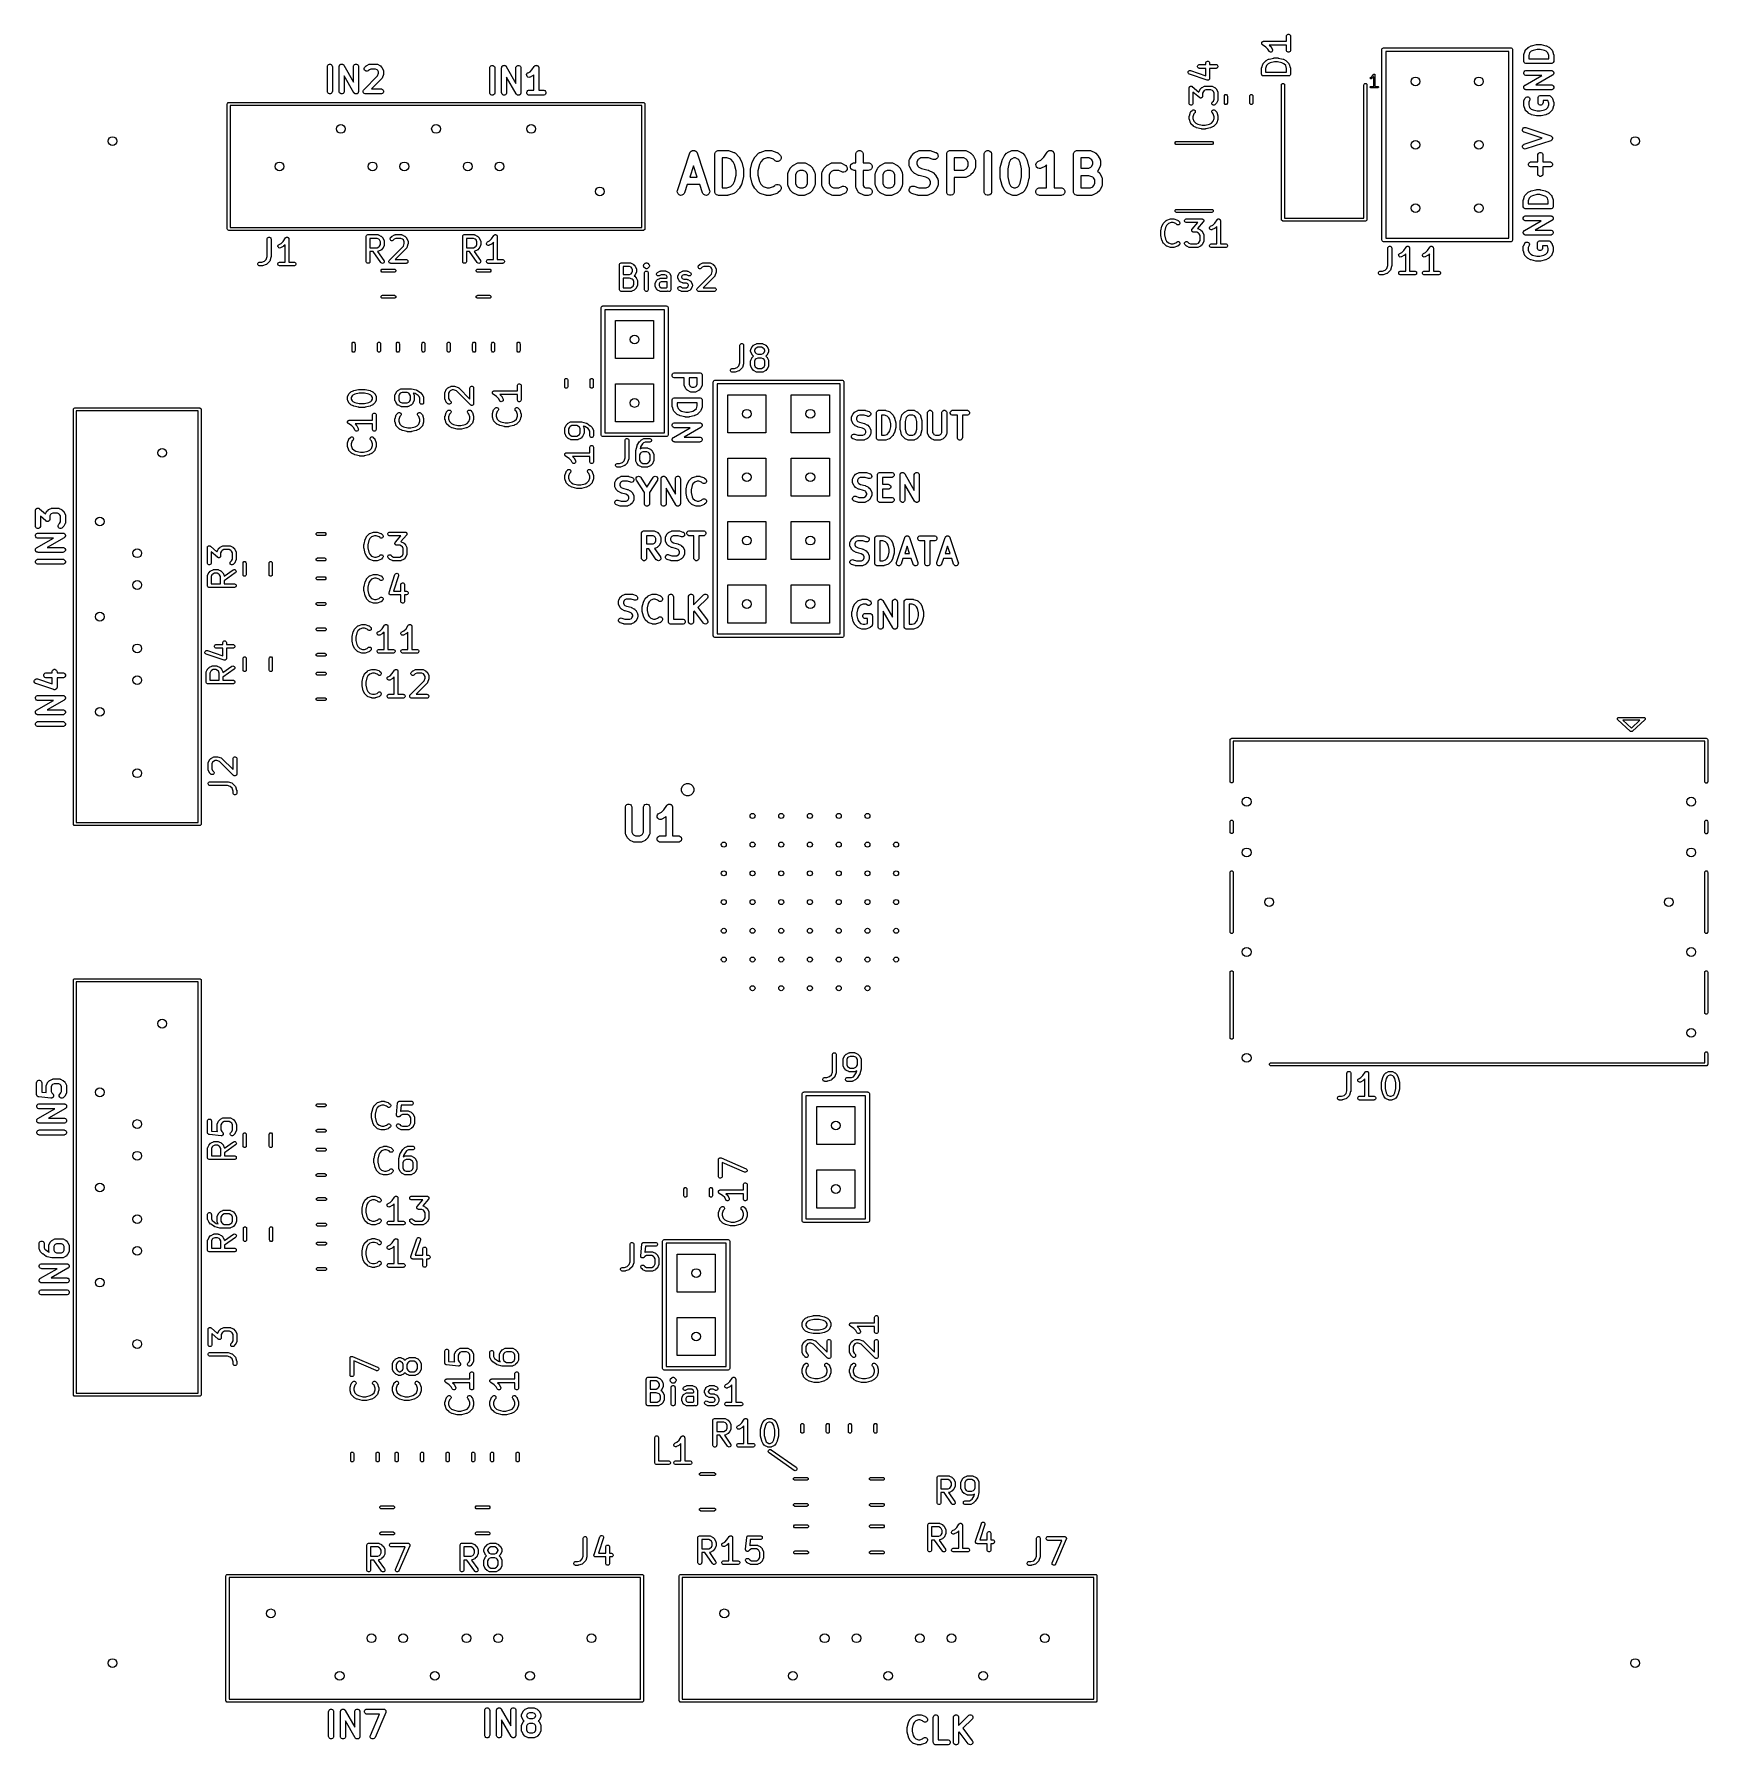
# Model space of a CAD drawing. Extents: x 2.43 to 5.06, y -5.33 to -2.63.
import ezdxf

# ---------------------------------------------------------------- set-up
doc = ezdxf.new("R2010")
doc.units = 0
doc.header["$MEASUREMENT"] = 0
doc.layers.add('BLACK', color=7, linetype='CONTINUOUS')

msp = doc.modelspace()

# ---------------------------------------------------------------- linework, layer by layer
at = {"layer": 'BLACK', "linetype": 'CONTINUOUS'}
for p, q in [((4.3625, -2.6434), (4.3627, -2.6432)), ((4.3627, -2.6432), (4.363, -2.6431)), ((4.363, -2.6431), (4.3632, -2.6429)), ((4.3632, -2.6429), (4.3635, -2.6429)), ((4.3635, -2.6429), (4.3638, -2.6428)), ((4.3638, -2.6428), (4.3644, -2.6427)), ((4.3644, -2.6427), (4.3644, -2.6427)), ((4.3644, -2.6427), (4.3644, -2.6427)), ((4.3644, -2.6427), (4.3644, -2.6427)), ((4.3644, -2.6427), (4.4008, -2.6427)), ((4.4008, -2.6338), (4.4013, -2.6328)), ((4.4008, -2.6344), (4.4008, -2.6338)), ((4.4008, -2.6427), (4.4008, -2.6344)), ((4.4013, -2.6328), (4.4021, -2.632)), ((4.4021, -2.632), (4.4032, -2.6315)), ((4.4032, -2.6315), (4.4043, -2.6315)), ((4.4043, -2.6315), (4.4054, -2.632)), ((4.4054, -2.632), (4.4062, -2.6328)), ((4.4062, -2.6328), (4.4066, -2.6338)), ((4.4066, -2.6338), (4.4067, -2.6344)), ((4.4067, -2.6344), (4.4067, -2.6569)), ((4.3614, -2.6457), (4.3615, -2.6454)), ((4.3615, -2.646), (4.3614, -2.6457)), ((4.3615, -2.6451), (4.3616, -2.6448)), ((4.3615, -2.6454), (4.3615, -2.6451)), ((4.3615, -2.6462), (4.3615, -2.646)), ((4.3616, -2.6465), (4.3615, -2.6462)), ((4.3616, -2.6445), (4.3618, -2.6443)), ((4.3616, -2.6448), (4.3616, -2.6445)), ((4.3616, -2.6468), (4.3616, -2.6465)), ((4.3618, -2.647), (4.3616, -2.6468)), ((4.3618, -2.6443), (4.3619, -2.644)), ((4.3619, -2.6473), (4.3618, -2.647)), ((4.3619, -2.644), (4.3621, -2.6438)), ((4.3621, -2.6475), (4.3619, -2.6473)), ((4.3621, -2.6438), (4.3623, -2.6436)), ((4.3623, -2.6478), (4.3621, -2.6475)), ((4.3623, -2.6436), (4.3625, -2.6434)), ((4.3627, -2.6481), (4.3623, -2.6478)), ((4.3681, -2.6517), (4.3627, -2.6481)), ((4.3627, -2.6481), (4.3627, -2.6481)), ((4.3627, -2.6481), (4.3627, -2.6481)), ((4.3627, -2.6481), (4.3627, -2.6481)), ((4.3713, -2.6549), (4.3681, -2.6517)), ((4.373, -2.6582), (4.3713, -2.6549)), ((4.3733, -2.6587), (4.373, -2.6582)), ((4.373, -2.6709), (4.3805, -2.6691)), ((4.3741, -2.6595), (4.3733, -2.6587)), ((4.4008, -2.6486), (4.3734, -2.6486)), ((4.3734, -2.6486), (4.3758, -2.6511)), ((4.3752, -2.6598), (4.3741, -2.6595)), ((4.3764, -2.6598), (4.3752, -2.6598)), ((4.3758, -2.6511), (4.376, -2.6513)), ((4.376, -2.6513), (4.3761, -2.6514)), ((4.3761, -2.6514), (4.3761, -2.6514)), ((4.3761, -2.6514), (4.3762, -2.6515)), ((4.3762, -2.6515), (4.3762, -2.6516)), ((4.3762, -2.6516), (4.3764, -2.6518)), ((4.3764, -2.6518), (4.3783, -2.6556)), ((4.3774, -2.6593), (4.3764, -2.6598)), ((4.3782, -2.6584), (4.3774, -2.6593)), ((4.3785, -2.6573), (4.3782, -2.6584)), ((4.3783, -2.6556), (4.3785, -2.6561)), ((4.3785, -2.6561), (4.3785, -2.6573)), ((4.3805, -2.6691), (4.3806, -2.669)), ((4.3806, -2.669), (4.3807, -2.669)), ((4.3807, -2.669), (4.3809, -2.669)), ((4.3809, -2.669), (4.3811, -2.669)), ((4.3811, -2.669), (4.3811, -2.669)), ((4.3811, -2.669), (4.3812, -2.669)), ((4.3812, -2.669), (4.3869, -2.669)), ((4.3869, -2.669), (4.387, -2.669)), ((4.387, -2.669), (4.387, -2.669)), ((4.387, -2.669), (4.3872, -2.669)), ((4.3872, -2.669), (4.3874, -2.669)), ((4.3874, -2.669), (4.3875, -2.669)), ((4.3875, -2.669), (4.3876, -2.6691)), ((4.3876, -2.6691), (4.3951, -2.6709)), ((4.4008, -2.6569), (4.4008, -2.6486)), ((4.4008, -2.6575), (4.4008, -2.6569)), ((4.4013, -2.6586), (4.4008, -2.6575)), ((4.4021, -2.6594), (4.4013, -2.6586)), ((4.4032, -2.6598), (4.4021, -2.6594)), ((4.4043, -2.6598), (4.4032, -2.6598)), ((4.4054, -2.6594), (4.4043, -2.6598)), ((4.4062, -2.6586), (4.4054, -2.6594)), ((4.4066, -2.6575), (4.4062, -2.6586)), ((4.4067, -2.6569), (4.4066, -2.6575)), ((4.551, -2.6553), (4.5515, -2.6543)), ((4.551, -2.6559), (4.551, -2.6553)), ((4.551, -2.9559), (4.551, -2.6559)), ((4.5515, -2.6543), (4.5523, -2.6535)), ((4.5523, -2.6535), (4.5534, -2.653)), ((4.5534, -2.653), (4.5539, -2.653)), ((4.5539, -2.653), (4.7539, -2.653)), ((4.5569, -2.6589), (4.5569, -2.953)), ((4.751, -2.6589), (4.5569, -2.6589)), ((4.751, -2.953), (4.751, -2.6589)), ((4.7539, -2.653), (4.7545, -2.653)), ((4.7545, -2.653), (4.7556, -2.6535)), ((4.7556, -2.6535), (4.7564, -2.6543)), ((4.7564, -2.6543), (4.7568, -2.6553)), ((4.7568, -2.6553), (4.7569, -2.6559)), ((4.7569, -2.6559), (4.7569, -2.9559)), ((4.7745, -2.6641), (4.7746, -2.664)), ((4.7745, -2.6642), (4.7745, -2.6641)), ((4.7745, -2.6646), (4.7745, -2.6642)), ((4.7745, -2.674), (4.7745, -2.6646)), ((4.7746, -2.6638), (4.7747, -2.6634)), ((4.7746, -2.6639), (4.7746, -2.6638)), ((4.7746, -2.664), (4.7746, -2.6639)), ((4.7747, -2.6634), (4.7766, -2.6578)), ((4.7766, -2.6578), (4.7769, -2.6571)), ((4.7769, -2.6571), (4.777, -2.6569)), ((4.777, -2.6568), (4.7775, -2.6562)), ((4.777, -2.6569), (4.777, -2.6568)), ((4.7775, -2.6562), (4.7813, -2.6525)), ((4.7813, -2.6525), (4.7816, -2.6522)), ((4.7816, -2.6522), (4.7816, -2.6521)), ((4.7816, -2.6521), (4.7818, -2.6521)), ((4.7818, -2.6521), (4.7819, -2.652)), ((4.7819, -2.652), (4.782, -2.6519)), ((4.782, -2.6519), (4.7823, -2.6517)), ((4.7823, -2.6517), (4.786, -2.6499)), ((4.7837, -2.6611), (4.7824, -2.6653)), ((4.7824, -2.6653), (4.7824, -2.6701)), ((4.7824, -2.6701), (4.8139, -2.6701)), ((4.7864, -2.6585), (4.7837, -2.6611)), ((4.786, -2.6499), (4.7861, -2.6498)), ((4.7861, -2.6498), (4.7864, -2.6497)), ((4.7861, -2.6498), (4.7861, -2.6498)), ((4.7864, -2.6497), (4.7868, -2.6496)), ((4.7892, -2.6571), (4.7864, -2.6585)), ((4.7868, -2.6496), (4.7868, -2.6496)), ((4.7868, -2.6496), (4.7869, -2.6496)), ((4.7869, -2.6496), (4.7944, -2.6477)), ((4.7958, -2.6554), (4.7892, -2.6571)), ((4.7944, -2.6477), (4.7945, -2.6477)), ((4.7945, -2.6477), (4.7945, -2.6476)), ((4.7945, -2.6476), (4.7948, -2.6476)), ((4.7948, -2.6476), (4.7951, -2.6476)), ((4.7951, -2.6476), (4.7952, -2.6476)), ((4.7952, -2.6476), (4.7953, -2.6476)), ((4.7953, -2.6476), (4.8009, -2.6476)), ((4.8004, -2.6554), (4.7958, -2.6554)), ((4.8071, -2.6571), (4.8004, -2.6554)), ((4.8009, -2.6476), (4.8011, -2.6476)), ((4.8011, -2.6476), (4.8011, -2.6476)), ((4.8011, -2.6476), (4.8014, -2.6476)), ((4.8014, -2.6476), (4.8017, -2.6476)), ((4.8017, -2.6476), (4.8018, -2.6477)), ((4.8018, -2.6477), (4.8019, -2.6477)), ((4.8019, -2.6477), (4.8094, -2.6496)), ((4.8098, -2.6585), (4.8071, -2.6571)), ((4.8094, -2.6496), (4.8094, -2.6496)), ((4.8094, -2.6496), (4.8095, -2.6496)), ((4.8095, -2.6496), (4.8098, -2.6497)), ((4.8098, -2.6497), (4.8101, -2.6498)), ((4.8125, -2.6611), (4.8098, -2.6585)), ((4.8101, -2.6498), (4.8101, -2.6498)), ((4.8101, -2.6498), (4.8102, -2.6499)), ((4.8102, -2.6499), (4.8139, -2.6517)), ((4.8139, -2.6653), (4.8125, -2.6611)), ((4.8139, -2.6517), (4.8143, -2.6519)), ((4.8139, -2.6701), (4.8139, -2.6653)), ((4.8143, -2.6519), (4.8144, -2.652)), ((4.8144, -2.652), (4.8145, -2.6521)), ((4.8145, -2.6521), (4.8146, -2.6521)), ((4.8146, -2.6521), (4.8147, -2.6522)), ((4.8147, -2.6522), (4.815, -2.6525)), ((4.815, -2.6525), (4.8187, -2.6562)), ((4.8187, -2.6562), (4.8192, -2.6568)), ((4.8192, -2.6568), (4.8193, -2.6569)), ((4.8193, -2.6569), (4.8193, -2.6571)), ((4.8193, -2.6571), (4.8197, -2.6578)), ((4.8197, -2.6578), (4.8215, -2.6634)), ((4.8215, -2.6634), (4.8216, -2.6638)), ((4.8216, -2.6638), (4.8217, -2.6639)), ((4.8217, -2.6639), (4.8217, -2.664)), ((4.8217, -2.664), (4.8217, -2.6641)), ((4.8217, -2.6641), (4.8217, -2.6642)), ((4.8217, -2.6642), (4.8217, -2.6646)), ((4.8217, -2.6646), (4.8217, -2.674)), ((2.8887, -2.6824), (2.8888, -2.6817)), ((2.8887, -2.7218), (2.8887, -2.6824)), ((2.8888, -2.6817), (2.8894, -2.6802)), ((2.8894, -2.6802), (2.8904, -2.6792)), ((2.8904, -2.6792), (2.8919, -2.6786)), ((2.8919, -2.6786), (2.8934, -2.6786)), ((2.8934, -2.6786), (2.8948, -2.6792)), ((2.8948, -2.6792), (2.8959, -2.6802)), ((2.8959, -2.6802), (2.8965, -2.6817)), ((2.8965, -2.6817), (2.8966, -2.6824)), ((2.8966, -2.6824), (2.8966, -2.7218)), ((2.9074, -2.6824), (2.9075, -2.6822)), ((2.9074, -2.7218), (2.9074, -2.6824)), ((2.9075, -2.6817), (2.9077, -2.6812)), ((2.9075, -2.6821), (2.9075, -2.6817)), ((2.9075, -2.6822), (2.9075, -2.6821)), ((2.9075, -2.6822), (2.9075, -2.6822)), ((2.9077, -2.6812), (2.9079, -2.6807)), ((2.9079, -2.6807), (2.908, -2.6805)), ((2.908, -2.6805), (2.9081, -2.6802)), ((2.9081, -2.6802), (2.9085, -2.6799)), ((2.9085, -2.6799), (2.9088, -2.6795)), ((2.9088, -2.6795), (2.909, -2.6793)), ((2.909, -2.6793), (2.9092, -2.6792)), ((2.9092, -2.6792), (2.9097, -2.679)), ((2.9097, -2.679), (2.9101, -2.6787)), ((2.9101, -2.6787), (2.9104, -2.6787)), ((2.9104, -2.6787), (2.9106, -2.6786)), ((2.9106, -2.6786), (2.9111, -2.6786)), ((2.9111, -2.6786), (2.9117, -2.6785)), ((2.9117, -2.6785), (2.9119, -2.6786)), ((2.9119, -2.6786), (2.9121, -2.6786)), ((2.9121, -2.6786), (2.9126, -2.6788)), ((2.9126, -2.6788), (2.9131, -2.6789)), ((2.9131, -2.6789), (2.9133, -2.6791)), ((2.9133, -2.6791), (2.9136, -2.6792)), ((2.9136, -2.6792), (2.9139, -2.6795)), ((2.9139, -2.6795), (2.9143, -2.6799)), ((2.9143, -2.6799), (2.9146, -2.6802)), ((2.9146, -2.6802), (2.9147, -2.6802)), ((2.9147, -2.6802), (2.9147, -2.6803)), ((2.9147, -2.6803), (2.9148, -2.6805)), ((2.9148, -2.6805), (2.9299, -2.707)), ((2.9305, -2.7238), (2.9153, -2.6973)), ((2.9153, -2.6973), (2.9153, -2.7218)), ((2.9299, -2.6824), (2.93, -2.6817)), ((2.9299, -2.707), (2.9299, -2.6824)), ((2.93, -2.6817), (2.9306, -2.6802)), ((2.9306, -2.6802), (2.9317, -2.6792)), ((2.9317, -2.6792), (2.9331, -2.6786)), ((2.9331, -2.6786), (2.9346, -2.6786)), ((2.9346, -2.6786), (2.9361, -2.6792)), ((2.9361, -2.6792), (2.9371, -2.6802)), ((2.9371, -2.6802), (2.9377, -2.6817)), ((2.9377, -2.6817), (2.9378, -2.6824)), ((2.9378, -2.6824), (2.9378, -2.7218)), ((2.9461, -2.719), (2.9679, -2.6972)), ((2.9469, -2.6854), (2.9475, -2.684)), ((2.9469, -2.687), (2.9469, -2.6854)), ((2.9475, -2.6884), (2.9469, -2.687)), ((2.9475, -2.684), (2.948, -2.6834)), ((2.9486, -2.6895), (2.9475, -2.6884)), ((2.948, -2.6834), (2.9498, -2.6815)), ((2.95, -2.69), (2.9486, -2.6895)), ((2.9498, -2.6815), (2.9501, -2.6813)), ((2.9515, -2.69), (2.95, -2.69)), ((2.9501, -2.6813), (2.9502, -2.6812)), ((2.9502, -2.6812), (2.9503, -2.6811)), ((2.9503, -2.6811), (2.9504, -2.681)), ((2.9504, -2.681), (2.9505, -2.681)), ((2.9505, -2.681), (2.9509, -2.6808)), ((2.9509, -2.6808), (2.9546, -2.6789)), ((2.9529, -2.6895), (2.9515, -2.69)), ((2.9535, -2.689), (2.9529, -2.6895)), ((2.955, -2.6875), (2.9535, -2.689)), ((2.9546, -2.6789), (2.9553, -2.6786)), ((2.9573, -2.6864), (2.955, -2.6875)), ((2.9553, -2.6786), (2.9555, -2.6786)), ((2.9555, -2.6786), (2.9556, -2.6786)), ((2.9556, -2.6786), (2.9564, -2.6785)), ((2.9564, -2.6785), (2.9657, -2.6785)), ((2.9648, -2.6864), (2.9573, -2.6864)), ((2.9672, -2.6875), (2.9648, -2.6864)), ((2.9657, -2.6785), (2.9665, -2.6786)), ((2.9665, -2.6786), (2.9666, -2.6786)), ((2.9666, -2.6786), (2.9668, -2.6786)), ((2.9668, -2.6786), (2.9675, -2.6789)), ((2.9681, -2.6885), (2.9672, -2.6875)), ((2.9675, -2.6789), (2.9713, -2.6808)), ((2.9679, -2.6972), (2.9693, -2.693)), ((2.9693, -2.6909), (2.9681, -2.6885)), ((2.9693, -2.693), (2.9693, -2.6909)), ((2.9713, -2.6808), (2.9716, -2.681)), ((2.9716, -2.681), (2.9717, -2.681)), ((2.9717, -2.681), (2.9718, -2.6811)), ((2.9718, -2.6811), (2.9719, -2.6812)), ((2.9719, -2.6812), (2.972, -2.6813)), ((2.972, -2.6813), (2.9723, -2.6815)), ((2.9723, -2.6815), (2.9742, -2.6834)), ((2.9742, -2.6834), (2.9744, -2.6837)), ((2.9744, -2.6837), (2.9745, -2.6838)), ((2.9745, -2.6838), (2.9746, -2.6839)), ((2.9746, -2.6839), (2.9746, -2.684)), ((2.9746, -2.684), (2.9747, -2.6841)), ((2.9747, -2.6841), (2.9749, -2.6844)), ((2.9749, -2.6844), (2.9768, -2.6882)), ((2.977, -2.6949), (2.9751, -2.7006)), ((2.9768, -2.6882), (2.977, -2.6889)), ((2.977, -2.6889), (2.9771, -2.689)), ((2.9771, -2.6945), (2.977, -2.6949)), ((2.9771, -2.689), (2.9771, -2.6892)), ((2.9771, -2.6892), (2.9772, -2.6899)), ((2.9772, -2.6937), (2.9771, -2.6941)), ((2.9771, -2.6941), (2.9772, -2.6942)), ((2.9772, -2.6942), (2.9771, -2.6943)), ((2.9771, -2.6943), (2.9771, -2.6945)), ((2.9771, -2.6945), (2.9771, -2.6945)), ((2.9772, -2.6899), (2.9772, -2.6937)), ((3.1447, -2.6844), (3.1448, -2.6837)), ((3.1447, -2.7238), (3.1447, -2.6844)), ((3.1448, -2.6837), (3.1454, -2.6822)), ((3.1454, -2.6822), (3.1464, -2.6812)), ((3.1464, -2.6812), (3.1479, -2.6806)), ((3.1479, -2.6806), (3.1494, -2.6806)), ((3.1494, -2.6806), (3.1508, -2.6812)), ((3.1508, -2.6812), (3.1519, -2.6822)), ((3.1519, -2.6822), (3.1525, -2.6837)), ((3.1525, -2.6837), (3.1526, -2.6844)), ((3.1526, -2.6844), (3.1526, -2.7238)), ((3.1634, -2.6844), (3.1635, -2.6842)), ((3.1634, -2.7238), (3.1634, -2.6844)), ((3.1635, -2.6837), (3.1637, -2.6832)), ((3.1635, -2.6841), (3.1635, -2.6837)), ((3.1635, -2.6842), (3.1635, -2.6841)), ((3.1635, -2.6842), (3.1635, -2.6842)), ((3.1637, -2.6832), (3.1639, -2.6827)), ((3.1639, -2.6827), (3.164, -2.6825)), ((3.164, -2.6825), (3.1641, -2.6822)), ((3.1641, -2.6822), (3.1645, -2.6819)), ((3.1645, -2.6819), (3.1648, -2.6815)), ((3.1648, -2.6815), (3.165, -2.6813)), ((3.165, -2.6813), (3.1652, -2.6812)), ((3.1652, -2.6812), (3.1657, -2.681)), ((3.1657, -2.681), (3.1661, -2.6807)), ((3.1661, -2.6807), (3.1664, -2.6807)), ((3.1664, -2.6807), (3.1666, -2.6806)), ((3.1666, -2.6806), (3.1671, -2.6806)), ((3.1671, -2.6806), (3.1677, -2.6805)), ((3.1677, -2.6805), (3.1679, -2.6806)), ((3.1679, -2.6806), (3.1681, -2.6806)), ((3.1681, -2.6806), (3.1686, -2.6808)), ((3.1686, -2.6808), (3.1691, -2.6809)), ((3.1691, -2.6809), (3.1693, -2.6811)), ((3.1693, -2.6811), (3.1696, -2.6812)), ((3.1696, -2.6812), (3.1699, -2.6815)), ((3.1699, -2.6815), (3.1703, -2.6819)), ((3.1703, -2.6819), (3.1706, -2.6822)), ((3.1706, -2.6822), (3.1707, -2.6822)), ((3.1707, -2.6822), (3.1707, -2.6823)), ((3.1707, -2.6823), (3.1708, -2.6825)), ((3.1708, -2.6825), (3.1859, -2.709)), ((3.1859, -2.6844), (3.186, -2.6837)), ((3.1859, -2.709), (3.1859, -2.6844)), ((3.186, -2.6837), (3.1866, -2.6822)), ((3.1866, -2.6822), (3.1877, -2.6812)), ((3.1877, -2.6812), (3.1891, -2.6806)), ((3.1891, -2.6806), (3.1906, -2.6806)), ((3.1906, -2.6806), (3.1921, -2.6812)), ((3.1921, -2.6812), (3.1931, -2.6822)), ((3.1931, -2.6822), (3.1937, -2.6837)), ((3.1937, -2.6837), (3.1938, -2.6844)), ((3.1938, -2.6844), (3.1938, -2.7238)), ((3.2028, -2.6952), (3.2033, -2.6937)), ((3.203, -2.6967), (3.2028, -2.6952)), ((3.2036, -2.6981), (3.203, -2.6967)), ((3.2033, -2.6937), (3.2043, -2.6926)), ((3.2043, -2.6926), (3.205, -2.6922)), ((3.205, -2.6922), (3.2082, -2.6906)), ((3.2082, -2.6906), (3.2112, -2.6875)), ((3.2112, -2.6875), (3.2147, -2.6822)), ((3.2126, -2.6971), (3.2123, -2.6973)), ((3.2127, -2.6971), (3.2126, -2.6971)), ((3.2128, -2.697), (3.2127, -2.6971)), ((3.2129, -2.6969), (3.2128, -2.697)), ((3.213, -2.6968), (3.2129, -2.6969)), ((3.2133, -2.6966), (3.213, -2.6968)), ((3.2141, -2.6958), (3.2133, -2.6966)), ((3.2141, -2.7199), (3.2141, -2.6958)), ((3.2147, -2.6822), (3.2152, -2.6817)), ((3.2147, -2.6822), (3.2147, -2.6822)), ((3.2147, -2.6822), (3.2147, -2.6822)), ((3.2147, -2.6822), (3.2147, -2.6822)), ((3.2152, -2.6817), (3.2155, -2.6814)), ((3.2155, -2.6814), (3.2158, -2.6812)), ((3.2158, -2.6812), (3.2162, -2.681)), ((3.2162, -2.681), (3.2165, -2.6808)), ((3.2165, -2.6808), (3.2169, -2.6807)), ((3.2169, -2.6807), (3.2172, -2.6806)), ((3.2172, -2.6806), (3.2176, -2.6806)), ((3.2176, -2.6806), (3.218, -2.6805)), ((3.218, -2.6805), (3.2184, -2.6806)), ((3.2184, -2.6806), (3.2188, -2.6806)), ((3.2188, -2.6806), (3.2191, -2.6807)), ((3.2191, -2.6807), (3.2195, -2.6808)), ((3.2195, -2.6808), (3.2198, -2.681)), ((3.2198, -2.681), (3.2202, -2.6812)), ((3.2202, -2.6812), (3.2205, -2.6814)), ((3.2205, -2.6814), (3.2208, -2.6816)), ((3.2208, -2.6816), (3.221, -2.682)), ((3.221, -2.682), (3.2213, -2.6822)), ((3.2213, -2.6822), (3.2214, -2.6826)), ((3.2214, -2.6826), (3.2216, -2.6829)), ((3.2216, -2.6829), (3.2217, -2.6833)), ((3.2217, -2.6833), (3.2219, -2.6837)), ((3.2219, -2.6837), (3.2219, -2.6844)), ((3.2219, -2.6844), (3.2219, -2.6844)), ((3.2219, -2.6844), (3.2219, -2.6844)), ((3.2219, -2.6844), (3.2219, -2.6844)), ((3.2219, -2.6844), (3.2219, -2.7199)), ((4.2454, -2.6914), (4.2457, -2.6903)), ((4.2455, -2.6926), (4.2454, -2.6914)), ((4.246, -2.6936), (4.2455, -2.6926)), ((4.2457, -2.6903), (4.2465, -2.6895)), ((4.2469, -2.6944), (4.246, -2.6936)), ((4.2465, -2.6895), (4.2475, -2.6889)), ((4.2474, -2.6946), (4.2469, -2.6944)), ((4.2755, -2.704), (4.2474, -2.6946)), ((4.2475, -2.6889), (4.2487, -2.6889)), ((4.2487, -2.6889), (4.2492, -2.689)), ((4.2492, -2.689), (4.2735, -2.6971)), ((4.2604, -2.6818), (4.2609, -2.6808)), ((4.2604, -2.683), (4.2604, -2.6818)), ((4.2609, -2.6841), (4.2604, -2.683)), ((4.2609, -2.6808), (4.2617, -2.68)), ((4.2617, -2.6849), (4.2609, -2.6841)), ((4.2617, -2.68), (4.2627, -2.6795)), ((4.2627, -2.6853), (4.2617, -2.6849)), ((4.2627, -2.6795), (4.2633, -2.6795)), ((4.2633, -2.6854), (4.2627, -2.6853)), ((4.2633, -2.6795), (4.2735, -2.6795)), ((4.2735, -2.6854), (4.2633, -2.6854)), ((4.2735, -2.6762), (4.274, -2.6751)), ((4.2735, -2.6768), (4.2735, -2.6762)), ((4.2735, -2.6795), (4.2735, -2.6768)), ((4.2735, -2.6971), (4.2735, -2.6854)), ((4.274, -2.6751), (4.2748, -2.6743)), ((4.2748, -2.6743), (4.2759, -2.6739)), ((4.2759, -2.6739), (4.277, -2.6739)), ((4.277, -2.6739), (4.2781, -2.6743)), ((4.2781, -2.6743), (4.2789, -2.6751)), ((4.2789, -2.6751), (4.2793, -2.6762)), ((4.2793, -2.6762), (4.2794, -2.6768)), ((4.2794, -2.6768), (4.2794, -2.6795)), ((4.2794, -2.6795), (4.2896, -2.6795)), ((4.2896, -2.6854), (4.2794, -2.6854)), ((4.2794, -2.6854), (4.2794, -2.7012)), ((4.2896, -2.6795), (4.2901, -2.6795)), ((4.2901, -2.6853), (4.2896, -2.6854)), ((4.2901, -2.6795), (4.2912, -2.68)), ((4.2912, -2.6849), (4.2901, -2.6853)), ((4.2912, -2.68), (4.292, -2.6808)), ((4.292, -2.6841), (4.2912, -2.6849)), ((4.292, -2.6808), (4.2925, -2.6818)), ((4.2925, -2.683), (4.292, -2.6841)), ((4.2925, -2.6818), (4.2925, -2.683)), ((4.3614, -2.6847), (4.3615, -2.6846)), ((4.3614, -2.685), (4.3614, -2.6847)), ((4.3614, -2.6847), (4.3614, -2.6847)), ((4.3614, -2.6944), (4.3614, -2.685)), ((4.3615, -2.695), (4.3614, -2.6944)), ((4.3615, -2.6844), (4.3616, -2.6841)), ((4.3615, -2.6845), (4.3615, -2.6844)), ((4.3615, -2.6846), (4.3615, -2.6845)), ((4.3619, -2.6961), (4.3615, -2.695)), ((4.3616, -2.6841), (4.3634, -2.6785)), ((4.3627, -2.6969), (4.3619, -2.6961)), ((4.3638, -2.6973), (4.3627, -2.6969)), ((4.3634, -2.6785), (4.3637, -2.678)), ((4.3637, -2.6779), (4.3638, -2.6778)), ((4.3637, -2.678), (4.3637, -2.6779)), ((4.3638, -2.6778), (4.3641, -2.6773)), ((4.3641, -2.6773), (4.3679, -2.6736)), ((4.3688, -2.681), (4.3673, -2.6855)), ((4.3673, -2.6855), (4.3673, -2.6915)), ((4.3673, -2.6915), (4.4008, -2.6915)), ((4.3679, -2.6736), (4.3681, -2.6734)), ((4.3681, -2.6734), (4.3682, -2.6733)), ((4.3682, -2.6733), (4.3683, -2.6733)), ((4.3683, -2.6733), (4.3683, -2.6732)), ((4.3683, -2.6732), (4.3684, -2.6732)), ((4.3684, -2.6732), (4.3687, -2.673)), ((4.3687, -2.673), (4.3724, -2.6711)), ((4.3717, -2.6781), (4.3688, -2.681)), ((4.3748, -2.6766), (4.3717, -2.6781)), ((4.3724, -2.6711), (4.3725, -2.6711)), ((4.3725, -2.6711), (4.3727, -2.671)), ((4.3725, -2.6711), (4.3725, -2.6711)), ((4.3727, -2.671), (4.373, -2.6709)), ((4.373, -2.6709), (4.373, -2.6709)), ((4.373, -2.6709), (4.373, -2.6709)), ((4.3816, -2.6749), (4.3748, -2.6766)), ((4.3865, -2.6749), (4.3816, -2.6749)), ((4.3933, -2.6766), (4.3865, -2.6749)), ((4.3964, -2.6781), (4.3933, -2.6766)), ((4.3951, -2.6709), (4.3951, -2.6709)), ((4.3951, -2.6709), (4.3951, -2.6709)), ((4.3951, -2.6709), (4.3954, -2.671)), ((4.3954, -2.671), (4.3956, -2.6711)), ((4.3956, -2.6711), (4.3956, -2.6711)), ((4.3956, -2.6711), (4.3957, -2.6711)), ((4.3957, -2.6711), (4.3994, -2.673)), ((4.3993, -2.681), (4.3964, -2.6781)), ((4.4008, -2.6855), (4.3993, -2.681)), ((4.3994, -2.673), (4.3997, -2.6732)), ((4.3997, -2.6732), (4.3997, -2.6732)), ((4.3997, -2.6732), (4.3998, -2.6733)), ((4.3998, -2.6733), (4.3999, -2.6733)), ((4.3999, -2.6733), (4.4, -2.6734)), ((4.4, -2.6734), (4.4002, -2.6736)), ((4.4002, -2.6736), (4.4039, -2.6773)), ((4.4008, -2.6915), (4.4008, -2.6855)), ((4.4039, -2.6773), (4.4043, -2.6778)), ((4.4043, -2.6778), (4.4044, -2.6779)), ((4.4054, -2.6969), (4.4043, -2.6973)), ((4.4044, -2.6779), (4.4044, -2.678)), ((4.4044, -2.678), (4.4047, -2.6785)), ((4.4047, -2.6785), (4.4065, -2.6841)), ((4.4062, -2.6961), (4.4054, -2.6969)), ((4.4066, -2.695), (4.4062, -2.6961)), ((4.4065, -2.6841), (4.4066, -2.6844)), ((4.4066, -2.6844), (4.4066, -2.6845)), ((4.4066, -2.6845), (4.4066, -2.6846)), ((4.4066, -2.6846), (4.4067, -2.6847)), ((4.4067, -2.6944), (4.4066, -2.695)), ((4.4067, -2.6847), (4.4067, -2.6847)), ((4.4067, -2.6847), (4.4067, -2.685)), ((4.4067, -2.685), (4.4067, -2.6944)), ((4.5363, -2.6974), (4.5381, -2.6947)), ((4.5381, -2.6947), (4.5384, -2.6944)), ((4.5384, -2.6944), (4.5385, -2.6944)), ((4.5385, -2.6944), (4.5386, -2.6943)), ((4.5386, -2.6943), (4.5388, -2.6943)), ((4.5388, -2.6943), (4.5391, -2.6943)), ((4.5391, -2.6943), (4.5392, -2.6943)), ((4.5392, -2.6943), (4.5393, -2.6943)), ((4.5393, -2.6943), (4.5395, -2.6945)), ((4.5395, -2.6945), (4.5398, -2.6947)), ((4.5398, -2.6947), (4.5398, -2.6948)), ((4.5398, -2.6948), (4.5398, -2.6948)), ((4.5398, -2.6948), (4.5399, -2.6952)), ((4.5399, -2.6952), (4.5399, -2.7139)), ((4.7746, -2.6748), (4.7745, -2.674)), ((4.7752, -2.6762), (4.7746, -2.6748)), ((4.7746, -2.692), (4.7752, -2.6906)), ((4.7746, -2.6935), (4.7746, -2.692)), ((4.7752, -2.6949), (4.7746, -2.6935)), ((4.7762, -2.6773), (4.7752, -2.6762)), ((4.7752, -2.6906), (4.7762, -2.6895)), ((4.7762, -2.696), (4.7752, -2.6949)), ((4.7777, -2.6779), (4.7762, -2.6773)), ((4.7762, -2.6895), (4.7777, -2.6889)), ((4.7777, -2.6966), (4.7762, -2.696)), ((4.7765, -2.7118), (4.803, -2.6967)), ((4.7784, -2.6779), (4.7777, -2.6779)), ((4.7777, -2.6889), (4.7784, -2.6888)), ((4.7784, -2.6967), (4.7777, -2.6966)), ((4.8178, -2.6779), (4.7784, -2.6779)), ((4.7784, -2.6888), (4.8178, -2.6888)), ((4.803, -2.6967), (4.7784, -2.6967)), ((4.8198, -2.6962), (4.7933, -2.7113)), ((4.8186, -2.6779), (4.8178, -2.6779)), ((4.8178, -2.6888), (4.818, -2.6888)), ((4.818, -2.6888), (4.8181, -2.6888)), ((4.8181, -2.6888), (4.8182, -2.6889)), ((4.8182, -2.6889), (4.8186, -2.6889)), ((4.82, -2.6773), (4.8186, -2.6779)), ((4.8186, -2.6889), (4.8191, -2.6891)), ((4.8191, -2.6891), (4.8196, -2.6892)), ((4.8196, -2.6892), (4.8198, -2.6894)), ((4.8198, -2.6894), (4.82, -2.6895)), ((4.8199, -2.6961), (4.8198, -2.6962)), ((4.82, -2.696), (4.8199, -2.6961)), ((4.8211, -2.6762), (4.82, -2.6773)), ((4.82, -2.6895), (4.8204, -2.6898)), ((4.8201, -2.696), (4.82, -2.696)), ((4.8204, -2.6957), (4.8201, -2.696)), ((4.8204, -2.6898), (4.8208, -2.6902)), ((4.8207, -2.6953), (4.8204, -2.6957)), ((4.8211, -2.6949), (4.8207, -2.6953)), ((4.8208, -2.6902), (4.8209, -2.6904)), ((4.8209, -2.6904), (4.8211, -2.6906)), ((4.8217, -2.6748), (4.8211, -2.6762)), ((4.8211, -2.6906), (4.8213, -2.691)), ((4.8212, -2.6947), (4.8211, -2.6949)), ((4.8213, -2.6945), (4.8212, -2.6947)), ((4.8213, -2.691), (4.8215, -2.6915)), ((4.8215, -2.694), (4.8213, -2.6945)), ((4.8215, -2.6915), (4.8216, -2.6918)), ((4.8217, -2.6935), (4.8215, -2.694)), ((4.8216, -2.6918), (4.8217, -2.692)), ((4.8217, -2.674), (4.8217, -2.6748)), ((4.8217, -2.692), (4.8217, -2.6925)), ((4.8217, -2.6925), (4.8217, -2.693)), ((4.8217, -2.693), (4.8217, -2.6933)), ((4.8217, -2.6933), (4.8217, -2.6935)), ((2.8888, -2.7226), (2.8887, -2.7218)), ((2.8894, -2.724), (2.8888, -2.7226)), ((2.8904, -2.7251), (2.8894, -2.724)), ((2.8959, -2.724), (2.8948, -2.7251)), ((2.8965, -2.7226), (2.8959, -2.724)), ((2.8966, -2.7218), (2.8965, -2.7226)), ((2.9075, -2.7226), (2.9074, -2.7218)), ((2.9081, -2.724), (2.9075, -2.7226)), ((2.9092, -2.7251), (2.9081, -2.724)), ((2.9147, -2.724), (2.9136, -2.7251)), ((2.9152, -2.7226), (2.9147, -2.724)), ((2.9153, -2.7218), (2.9152, -2.7226)), ((2.9306, -2.7239), (2.9305, -2.7238)), ((2.9306, -2.724), (2.9306, -2.7239)), ((2.9307, -2.7241), (2.9306, -2.724)), ((2.9309, -2.7244), (2.9307, -2.7241)), ((2.9371, -2.724), (2.9368, -2.7244)), ((2.9372, -2.7238), (2.9371, -2.724)), ((2.9374, -2.7236), (2.9372, -2.7238)), ((2.9375, -2.7231), (2.9374, -2.7236)), ((2.9377, -2.7226), (2.9375, -2.7231)), ((2.9378, -2.7222), (2.9377, -2.7226)), ((2.9378, -2.7218), (2.9378, -2.722)), ((2.9378, -2.722), (2.9378, -2.7221)), ((2.9378, -2.7221), (2.9378, -2.7222)), ((2.945, -2.721), (2.9456, -2.7196)), ((2.945, -2.7226), (2.945, -2.721)), ((2.9456, -2.724), (2.945, -2.7226)), ((2.9456, -2.7196), (2.9461, -2.719)), ((2.9467, -2.7251), (2.9456, -2.724)), ((2.9742, -2.7021), (2.9584, -2.7179)), ((2.9584, -2.7179), (2.9732, -2.7179)), ((2.9732, -2.7179), (2.974, -2.7179)), ((2.974, -2.7179), (2.9754, -2.7185)), ((2.9746, -2.7015), (2.9742, -2.7021)), ((2.9747, -2.7014), (2.9746, -2.7015)), ((2.9748, -2.7013), (2.9747, -2.7014)), ((2.9751, -2.7006), (2.9748, -2.7013)), ((2.9754, -2.7185), (2.9765, -2.7196)), ((2.9765, -2.724), (2.9754, -2.7251)), ((2.9765, -2.7196), (2.9771, -2.721)), ((2.9771, -2.7226), (2.9765, -2.724)), ((2.9771, -2.721), (2.9771, -2.7226)), ((3.1448, -2.7246), (3.1447, -2.7238)), ((3.1526, -2.7238), (3.1525, -2.7246)), ((3.1635, -2.7246), (3.1634, -2.7238)), ((3.1713, -2.7238), (3.1712, -2.7246)), ((3.1865, -2.7258), (3.1713, -2.6993)), ((3.1713, -2.6993), (3.1713, -2.7238)), ((3.1938, -2.7242), (3.1937, -2.7246)), ((3.1938, -2.7238), (3.1938, -2.724)), ((3.1938, -2.724), (3.1938, -2.7241)), ((3.1938, -2.7241), (3.1938, -2.7242)), ((3.2029, -2.723), (3.2035, -2.7216)), ((3.2029, -2.7246), (3.2029, -2.723)), ((3.2035, -2.7216), (3.2046, -2.7205)), ((3.2048, -2.6991), (3.2036, -2.6981)), ((3.2046, -2.7205), (3.206, -2.7199)), ((3.2063, -2.6996), (3.2048, -2.6991)), ((3.206, -2.7199), (3.2067, -2.7199)), ((3.2078, -2.6995), (3.2063, -2.6996)), ((3.2067, -2.7199), (3.2141, -2.7199)), ((3.2085, -2.6992), (3.2078, -2.6995)), ((3.2123, -2.6973), (3.2085, -2.6992)), ((3.2219, -2.7199), (3.2292, -2.7199)), ((3.2292, -2.7199), (3.23, -2.7199)), ((3.23, -2.7199), (3.2314, -2.7205)), ((3.2314, -2.7205), (3.2325, -2.7216)), ((3.2325, -2.7216), (3.2331, -2.723)), ((3.2331, -2.723), (3.2331, -2.7246)), ((4.2472, -2.7162), (4.2473, -2.7159)), ((4.2472, -2.7405), (4.2472, -2.7162)), ((4.2473, -2.7156), (4.2475, -2.7151)), ((4.2473, -2.7157), (4.2473, -2.7156)), ((4.2473, -2.7158), (4.2473, -2.7157)), ((4.2473, -2.7159), (4.2473, -2.7158)), ((4.2475, -2.7151), (4.2476, -2.7147)), ((4.2476, -2.7147), (4.2477, -2.7146)), ((4.2477, -2.7145), (4.2481, -2.7142)), ((4.2477, -2.7146), (4.2477, -2.7145)), ((4.2481, -2.7142), (4.2484, -2.7138)), ((4.2484, -2.7138), (4.2485, -2.7138)), ((4.2485, -2.7137), (4.249, -2.7135)), ((4.2485, -2.7138), (4.2485, -2.7137)), ((4.249, -2.7135), (4.2494, -2.7133)), ((4.2494, -2.7133), (4.2495, -2.7133)), ((4.2495, -2.7133), (4.2496, -2.7133)), ((4.2496, -2.7133), (4.2501, -2.7133)), ((4.2501, -2.7133), (4.2506, -2.7132)), ((4.2506, -2.7132), (4.2507, -2.7133)), ((4.2507, -2.7133), (4.2508, -2.7133)), ((4.2508, -2.7133), (4.2512, -2.7134)), ((4.2512, -2.7134), (4.2517, -2.7136)), ((4.2517, -2.7136), (4.2518, -2.7137)), ((4.2518, -2.7137), (4.2518, -2.7137)), ((4.2518, -2.7137), (4.2519, -2.7138)), ((4.2519, -2.7138), (4.2521, -2.7139)), ((4.2521, -2.7139), (4.2623, -2.7229)), ((4.2632, -2.7315), (4.2531, -2.7227)), ((4.2531, -2.7227), (4.2531, -2.7405)), ((4.2623, -2.7229), (4.2625, -2.7223)), ((4.2625, -2.7223), (4.2644, -2.7186)), ((4.2644, -2.7186), (4.2646, -2.7183)), ((4.2646, -2.7183), (4.2647, -2.7182)), ((4.2646, -2.7183), (4.2646, -2.7183)), ((4.2647, -2.7181), (4.2648, -2.718)), ((4.2647, -2.7182), (4.2647, -2.7181)), ((4.2648, -2.718), (4.265, -2.7178)), ((4.265, -2.7178), (4.2668, -2.7159)), ((4.2668, -2.7159), (4.2671, -2.7158)), ((4.2671, -2.7157), (4.2672, -2.7156)), ((4.2671, -2.7158), (4.2671, -2.7157)), ((4.2672, -2.7156), (4.2673, -2.7156)), ((4.2673, -2.7156), (4.2674, -2.7156)), ((4.2674, -2.7156), (4.2676, -2.7154)), ((4.2676, -2.7154), (4.2714, -2.7135)), ((4.2695, -2.7217), (4.2681, -2.7244)), ((4.2707, -2.7205), (4.2695, -2.7217)), ((4.2734, -2.7191), (4.2707, -2.7205)), ((4.2714, -2.7135), (4.2719, -2.7133)), ((4.2719, -2.7133), (4.272, -2.7133)), ((4.272, -2.7133), (4.2721, -2.7133)), ((4.2721, -2.7133), (4.2727, -2.7132)), ((4.2727, -2.7132), (4.2821, -2.7132)), ((4.2814, -2.7191), (4.2734, -2.7191)), ((4.2758, -2.704), (4.2755, -2.704)), ((4.2759, -2.7041), (4.2758, -2.704)), ((4.2761, -2.7041), (4.2759, -2.7041)), ((4.2759, -2.7041), (4.2759, -2.7041)), ((4.2765, -2.7041), (4.2761, -2.7041)), ((4.277, -2.7041), (4.2765, -2.7041)), ((4.2771, -2.704), (4.277, -2.7041)), ((4.2772, -2.704), (4.2771, -2.704)), ((4.2776, -2.7038), (4.2772, -2.704)), ((4.2781, -2.7036), (4.2776, -2.7038)), ((4.2782, -2.7035), (4.2781, -2.7036)), ((4.2786, -2.7031), (4.2782, -2.7035)), ((4.2782, -2.7035), (4.2782, -2.7035)), ((4.2789, -2.7028), (4.2786, -2.7031)), ((4.279, -2.7026), (4.2789, -2.7027)), ((4.2789, -2.7027), (4.2789, -2.7028)), ((4.2792, -2.7022), (4.279, -2.7026)), ((4.2793, -2.7017), (4.2792, -2.7022)), ((4.2794, -2.7015), (4.2793, -2.7016)), ((4.2793, -2.7016), (4.2793, -2.7017)), ((4.2794, -2.7012), (4.2794, -2.7015)), ((4.2794, -2.7015), (4.2794, -2.7015)), ((4.2841, -2.7205), (4.2814, -2.7191)), ((4.2821, -2.7132), (4.2826, -2.7133)), ((4.2826, -2.7133), (4.2827, -2.7133)), ((4.2827, -2.7133), (4.2828, -2.7133)), ((4.2828, -2.7133), (4.2834, -2.7135)), ((4.2834, -2.7135), (4.2871, -2.7154)), ((4.2853, -2.7217), (4.2841, -2.7205)), ((4.2866, -2.7244), (4.2853, -2.7217)), ((4.2871, -2.7154), (4.2874, -2.7156)), ((4.2874, -2.7156), (4.2875, -2.7156)), ((4.2875, -2.7156), (4.2875, -2.7156)), ((4.2875, -2.7156), (4.2876, -2.7157)), ((4.2876, -2.7157), (4.2877, -2.7158)), ((4.2877, -2.7158), (4.2879, -2.7159)), ((4.2879, -2.7159), (4.2898, -2.7178)), ((4.2898, -2.7178), (4.29, -2.718)), ((4.29, -2.718), (4.29, -2.7181)), ((4.29, -2.7181), (4.2901, -2.7182)), ((4.2901, -2.7182), (4.2901, -2.7183)), ((4.2901, -2.7183), (4.2902, -2.7183)), ((4.2902, -2.7183), (4.2903, -2.7186)), ((4.2903, -2.7186), (4.2922, -2.7223)), ((4.2922, -2.7223), (4.2924, -2.7229)), ((4.2924, -2.7229), (4.2924, -2.723)), ((4.2924, -2.723), (4.2925, -2.7231)), ((4.2925, -2.7231), (4.2925, -2.7237)), ((4.2925, -2.7237), (4.2925, -2.7349)), ((4.3644, -2.6974), (4.3638, -2.6973)), ((4.4037, -2.6974), (4.3644, -2.6974)), ((4.3927, -2.7113), (4.3929, -2.7104)), ((4.3927, -2.9239), (4.3927, -2.7113)), ((4.3929, -2.7104), (4.3941, -2.7091)), ((4.3941, -2.7091), (4.3959, -2.7091)), ((4.3959, -2.7091), (4.3972, -2.7104)), ((4.3972, -2.7104), (4.3974, -2.7113)), ((4.3974, -2.7113), (4.3974, -2.9215)), ((4.4043, -2.6973), (4.4037, -2.6974)), ((4.5226, -2.7113), (4.5228, -2.7104)), ((4.5226, -2.9215), (4.5226, -2.7113)), ((4.5228, -2.7104), (4.5241, -2.7091)), ((4.5241, -2.7091), (4.5259, -2.7091)), ((4.5259, -2.7091), (4.5271, -2.7104)), ((4.5271, -2.7104), (4.5273, -2.7113)), ((4.5273, -2.7113), (4.5273, -2.9239)), ((4.5323, -2.7009), (4.5326, -2.7002)), ((4.5327, -2.7016), (4.5323, -2.7009)), ((4.5324, -2.7145), (4.5329, -2.714)), ((4.5324, -2.7153), (4.5324, -2.7145)), ((4.5329, -2.7158), (4.5324, -2.7153)), ((4.5326, -2.7002), (4.5329, -2.7)), ((4.5334, -2.7018), (4.5327, -2.7016)), ((4.5329, -2.7), (4.5346, -2.6991)), ((4.5329, -2.714), (4.5333, -2.7139)), ((4.5333, -2.7159), (4.5329, -2.7158)), ((4.5333, -2.7139), (4.538, -2.7139)), ((4.5446, -2.7159), (4.5333, -2.7159)), ((4.5338, -2.7017), (4.5334, -2.7018)), ((4.5356, -2.7008), (4.5338, -2.7017)), ((4.5346, -2.6991), (4.5363, -2.6974)), ((4.5358, -2.7007), (4.5356, -2.7008)), ((4.5359, -2.7006), (4.5358, -2.7007)), ((4.5378, -2.6987), (4.5359, -2.7006)), ((4.5379, -2.6986), (4.5378, -2.6987)), ((4.5378, -2.6987), (4.5378, -2.6987)), ((4.538, -2.6985), (4.5379, -2.6986)), ((4.538, -2.7139), (4.538, -2.6985)), ((4.5399, -2.7139), (4.5446, -2.7139)), ((4.5446, -2.7139), (4.5449, -2.714)), ((4.5449, -2.7158), (4.5446, -2.7159)), ((4.5449, -2.714), (4.5455, -2.7145)), ((4.5455, -2.7153), (4.5449, -2.7158)), ((4.5455, -2.7145), (4.5455, -2.7153)), ((4.7745, -2.715), (4.7746, -2.7147)), ((4.7746, -2.7155), (4.7745, -2.715)), ((4.7746, -2.7145), (4.7748, -2.714)), ((4.7746, -2.7147), (4.7746, -2.7145)), ((4.7746, -2.716), (4.7746, -2.7155)), ((4.7747, -2.7162), (4.7746, -2.716)), ((4.7747, -2.7165), (4.7747, -2.7162)), ((4.775, -2.717), (4.7747, -2.7165)), ((4.7748, -2.714), (4.7749, -2.7135)), ((4.7749, -2.7135), (4.7751, -2.7133)), ((4.7752, -2.7174), (4.775, -2.717)), ((4.7751, -2.7133), (4.7752, -2.7131)), ((4.7752, -2.7131), (4.7755, -2.7127)), ((4.7753, -2.7176), (4.7752, -2.7174)), ((4.7755, -2.7178), (4.7753, -2.7176)), ((4.7755, -2.7127), (4.7759, -2.7123)), ((4.7759, -2.7182), (4.7755, -2.7178)), ((4.7759, -2.7123), (4.7762, -2.712)), ((4.7762, -2.7185), (4.7759, -2.7182)), ((4.7762, -2.712), (4.7763, -2.7119)), ((4.7762, -2.712), (4.7762, -2.712)), ((4.7765, -2.7186), (4.7762, -2.7185)), ((4.7763, -2.7119), (4.7765, -2.7118)), ((4.7767, -2.7188), (4.7765, -2.7186)), ((4.7772, -2.7189), (4.7767, -2.7188)), ((4.7777, -2.7191), (4.7772, -2.7189)), ((4.7781, -2.7191), (4.7777, -2.7191)), ((4.7782, -2.7192), (4.7781, -2.7191)), ((4.7784, -2.7192), (4.7782, -2.7192)), ((4.7782, -2.7192), (4.7782, -2.7192)), ((4.8178, -2.7192), (4.7784, -2.7192)), ((4.7933, -2.7113), (4.8178, -2.7113)), ((4.8178, -2.7113), (4.8186, -2.7114)), ((4.8186, -2.7191), (4.8178, -2.7192)), ((4.8186, -2.7114), (4.82, -2.712)), ((4.82, -2.7185), (4.8186, -2.7191)), ((4.82, -2.712), (4.8211, -2.7131)), ((4.8211, -2.7174), (4.82, -2.7185)), ((4.8211, -2.7131), (4.8217, -2.7145)), ((4.8217, -2.716), (4.8211, -2.7174)), ((4.8217, -2.7145), (4.8217, -2.716)), ((2.7309, -2.7416), (2.7311, -2.7407)), ((2.7309, -2.9384), (2.7309, -2.7416)), ((2.7311, -2.7407), (2.7324, -2.7394)), ((2.7324, -2.7394), (2.7333, -2.7392)), ((2.7333, -2.7392), (3.3868, -2.7392)), ((2.7356, -2.7439), (2.7356, -2.9361)), ((3.3844, -2.7439), (2.7356, -2.7439)), ((2.8919, -2.7257), (2.8904, -2.7251)), ((2.8934, -2.7257), (2.8919, -2.7257)), ((2.8948, -2.7251), (2.8934, -2.7257)), ((2.9106, -2.7257), (2.9092, -2.7251)), ((2.9121, -2.7257), (2.9106, -2.7257)), ((2.9136, -2.7251), (2.9121, -2.7257)), ((2.9313, -2.7247), (2.9309, -2.7244)), ((2.9317, -2.7251), (2.9313, -2.7247)), ((2.9319, -2.7252), (2.9317, -2.7251)), ((2.9321, -2.7253), (2.9319, -2.7252)), ((2.9326, -2.7255), (2.9321, -2.7253)), ((2.9331, -2.7257), (2.9326, -2.7255)), ((2.9334, -2.7257), (2.9331, -2.7257)), ((2.9336, -2.7257), (2.9334, -2.7257)), ((2.9341, -2.7257), (2.9336, -2.7257)), ((2.9346, -2.7257), (2.9341, -2.7257)), ((2.9349, -2.7256), (2.9346, -2.7257)), ((2.9351, -2.7255), (2.9349, -2.7256)), ((2.9356, -2.7253), (2.9351, -2.7255)), ((2.9361, -2.7251), (2.9356, -2.7253)), ((2.9362, -2.7249), (2.9361, -2.7251)), ((2.9365, -2.7248), (2.9362, -2.7249)), ((2.9368, -2.7244), (2.9365, -2.7248)), ((2.9481, -2.7257), (2.9467, -2.7251)), ((2.9489, -2.7257), (2.9481, -2.7257)), ((2.9732, -2.7257), (2.9489, -2.7257)), ((2.974, -2.7257), (2.9732, -2.7257)), ((2.9754, -2.7251), (2.974, -2.7257)), ((3.1454, -2.726), (3.1448, -2.7246)), ((3.1464, -2.7271), (3.1454, -2.726)), ((3.1479, -2.7277), (3.1464, -2.7271)), ((3.1494, -2.7277), (3.1479, -2.7277)), ((3.1508, -2.7271), (3.1494, -2.7277)), ((3.1519, -2.726), (3.1508, -2.7271)), ((3.1525, -2.7246), (3.1519, -2.726)), ((3.1641, -2.726), (3.1635, -2.7246)), ((3.1652, -2.7271), (3.1641, -2.726)), ((3.1666, -2.7277), (3.1652, -2.7271)), ((3.1681, -2.7277), (3.1666, -2.7277)), ((3.1696, -2.7271), (3.1681, -2.7277)), ((3.1707, -2.726), (3.1696, -2.7271)), ((3.1712, -2.7246), (3.1707, -2.726)), ((3.1866, -2.7259), (3.1865, -2.7258)), ((3.1866, -2.726), (3.1866, -2.7259)), ((3.1867, -2.7261), (3.1866, -2.726)), ((3.1869, -2.7264), (3.1867, -2.7261)), ((3.1873, -2.7267), (3.1869, -2.7264)), ((3.1877, -2.7271), (3.1873, -2.7267)), ((3.1879, -2.7272), (3.1877, -2.7271)), ((3.1881, -2.7273), (3.1879, -2.7272)), ((3.1886, -2.7275), (3.1881, -2.7273)), ((3.1891, -2.7277), (3.1886, -2.7275)), ((3.1894, -2.7277), (3.1891, -2.7277)), ((3.1896, -2.7277), (3.1894, -2.7277)), ((3.1901, -2.7277), (3.1896, -2.7277)), ((3.1906, -2.7277), (3.1901, -2.7277)), ((3.1909, -2.7276), (3.1906, -2.7277)), ((3.1911, -2.7275), (3.1909, -2.7276)), ((3.1916, -2.7273), (3.1911, -2.7275)), ((3.1921, -2.7271), (3.1916, -2.7273)), ((3.1922, -2.7269), (3.1921, -2.7271)), ((3.1925, -2.7268), (3.1922, -2.7269)), ((3.1928, -2.7264), (3.1925, -2.7268)), ((3.1931, -2.726), (3.1928, -2.7264)), ((3.1932, -2.7258), (3.1931, -2.726)), ((3.1934, -2.7256), (3.1932, -2.7258)), ((3.1935, -2.7251), (3.1934, -2.7256)), ((3.1937, -2.7246), (3.1935, -2.7251)), ((3.2035, -2.726), (3.2029, -2.7246)), ((3.2046, -2.7271), (3.2035, -2.726)), ((3.206, -2.7277), (3.2046, -2.7271)), ((3.2067, -2.7277), (3.206, -2.7277)), ((3.2292, -2.7277), (3.2067, -2.7277)), ((3.23, -2.7277), (3.2292, -2.7277)), ((3.2314, -2.7271), (3.23, -2.7277)), ((3.2325, -2.726), (3.2314, -2.7271)), ((3.2331, -2.7246), (3.2325, -2.726)), ((3.3844, -2.9361), (3.3844, -2.7439)), ((3.3868, -2.7392), (3.3877, -2.7394)), ((3.3877, -2.7394), (3.389, -2.7407)), ((3.389, -2.7407), (3.3892, -2.7416)), ((3.3892, -2.7416), (3.3892, -2.9384)), ((4.2473, -2.7411), (4.2472, -2.7405)), ((4.2477, -2.7422), (4.2473, -2.7411)), ((4.2485, -2.743), (4.2477, -2.7422)), ((4.2496, -2.7434), (4.2485, -2.743)), ((4.2508, -2.7434), (4.2496, -2.7434)), ((4.2518, -2.743), (4.2508, -2.7434)), ((4.2526, -2.7422), (4.2518, -2.743)), ((4.2519, -2.7516), (4.2523, -2.7512)), ((4.2523, -2.7512), (4.2534, -2.7508)), ((4.2531, -2.7411), (4.2526, -2.7422)), ((4.2531, -2.7405), (4.2531, -2.7411)), ((4.2534, -2.7508), (4.2545, -2.7508)), ((4.2545, -2.7508), (4.2556, -2.7512)), ((4.2556, -2.7512), (4.2564, -2.752)), ((4.2635, -2.7317), (4.2632, -2.7315)), ((4.2636, -2.7318), (4.2635, -2.7317)), ((4.2635, -2.7317), (4.2635, -2.7317)), ((4.2637, -2.7318), (4.2636, -2.7318)), ((4.2642, -2.732), (4.2637, -2.7318)), ((4.2646, -2.7322), (4.2642, -2.732)), ((4.2647, -2.7322), (4.2646, -2.7322)), ((4.2648, -2.7322), (4.2647, -2.7322)), ((4.2653, -2.7322), (4.2648, -2.7322)), ((4.2658, -2.7322), (4.2653, -2.7322)), ((4.2659, -2.7321), (4.2658, -2.7322)), ((4.266, -2.7321), (4.2659, -2.7321)), ((4.2664, -2.7319), (4.266, -2.7321)), ((4.2668, -2.7317), (4.2664, -2.7319)), ((4.2669, -2.7317), (4.2668, -2.7317)), ((4.267, -2.7316), (4.2669, -2.7317)), ((4.2673, -2.7313), (4.267, -2.7316)), ((4.2676, -2.7309), (4.2673, -2.7313)), ((4.2677, -2.7308), (4.2676, -2.7309)), ((4.2679, -2.7303), (4.2677, -2.7308)), ((4.2677, -2.7308), (4.2677, -2.7308)), ((4.2681, -2.7299), (4.2679, -2.7303)), ((4.2681, -2.7244), (4.2681, -2.7293)), ((4.2681, -2.7293), (4.2681, -2.7296)), ((4.2681, -2.7296), (4.2681, -2.7297)), ((4.2681, -2.7297), (4.2681, -2.7297)), ((4.2681, -2.7297), (4.2681, -2.7299)), ((4.2829, -2.74), (4.2834, -2.7389)), ((4.2829, -2.7411), (4.2829, -2.74)), ((4.2834, -2.7422), (4.2829, -2.7411)), ((4.2834, -2.7389), (4.2837, -2.7384)), ((4.2842, -2.743), (4.2834, -2.7422)), ((4.2834, -2.752), (4.2842, -2.7512)), ((4.2837, -2.7384), (4.2853, -2.7369)), ((4.2852, -2.7434), (4.2842, -2.743)), ((4.2842, -2.7512), (4.2852, -2.7508)), ((4.2864, -2.7434), (4.2852, -2.7434)), ((4.2852, -2.7508), (4.2864, -2.7508)), ((4.2853, -2.7369), (4.2866, -2.7342)), ((4.2875, -2.743), (4.2864, -2.7434)), ((4.2864, -2.7508), (4.2875, -2.7512)), ((4.2866, -2.7342), (4.2866, -2.7244)), ((4.2879, -2.7426), (4.2875, -2.743)), ((4.2875, -2.7512), (4.2879, -2.7516)), ((4.2898, -2.7407), (4.2879, -2.7426)), ((4.29, -2.7405), (4.2898, -2.7407)), ((4.2901, -2.7404), (4.29, -2.7405)), ((4.29, -2.7405), (4.29, -2.7405)), ((4.2902, -2.7402), (4.2901, -2.7403)), ((4.2901, -2.7403), (4.2901, -2.7404)), ((4.2903, -2.74), (4.2902, -2.7402)), ((4.2922, -2.7362), (4.2903, -2.74)), ((4.2924, -2.7357), (4.2922, -2.7362)), ((4.2925, -2.7355), (4.2924, -2.7356)), ((4.2924, -2.7356), (4.2924, -2.7357)), ((4.2925, -2.7349), (4.2925, -2.7355)), ((4.3026, -2.729), (4.3027, -2.7281)), ((4.3026, -2.7401), (4.3026, -2.729)), ((4.3027, -2.741), (4.3026, -2.7401)), ((4.3027, -2.7281), (4.304, -2.7268)), ((4.304, -2.7422), (4.3027, -2.741)), ((4.304, -2.7268), (4.3058, -2.7268)), ((4.3058, -2.7422), (4.304, -2.7422)), ((4.3058, -2.7268), (4.3071, -2.7281)), ((4.3071, -2.741), (4.3058, -2.7422)), ((4.3071, -2.7281), (4.3073, -2.729)), ((4.3073, -2.7401), (4.3071, -2.741)), ((4.3073, -2.729), (4.3073, -2.7401)), ((4.3427, -2.729), (4.3429, -2.7281)), ((4.3427, -2.7401), (4.3427, -2.729)), ((4.3429, -2.741), (4.3427, -2.7401)), ((4.3429, -2.7281), (4.3442, -2.7268)), ((4.3442, -2.7422), (4.3429, -2.741)), ((4.3442, -2.7268), (4.346, -2.7268)), ((4.346, -2.7422), (4.3442, -2.7422)), ((4.346, -2.7268), (4.3473, -2.7281)), ((4.3473, -2.741), (4.346, -2.7422)), ((4.3473, -2.7281), (4.3474, -2.729)), ((4.3474, -2.7401), (4.3473, -2.741)), ((4.3474, -2.729), (4.3474, -2.7401)), ((4.7745, -2.7377), (4.7746, -2.737)), ((4.7745, -2.7434), (4.7745, -2.7377)), ((4.7745, -2.7438), (4.7745, -2.7434)), ((4.7745, -2.7439), (4.7745, -2.7438)), ((4.7746, -2.744), (4.7745, -2.7439)), ((4.7746, -2.7367), (4.7749, -2.736)), ((4.7746, -2.7368), (4.7746, -2.7367)), ((4.7746, -2.737), (4.7746, -2.7368)), ((4.7746, -2.7441), (4.7746, -2.744)), ((4.7746, -2.7442), (4.7746, -2.7441)), ((4.7747, -2.7446), (4.7746, -2.7442)), ((4.7766, -2.7502), (4.7747, -2.7446)), ((4.7749, -2.736), (4.7768, -2.7322)), ((4.7769, -2.7509), (4.7766, -2.7502)), ((4.7768, -2.7322), (4.7772, -2.7316)), ((4.777, -2.7511), (4.7769, -2.7509)), ((4.777, -2.7512), (4.777, -2.7511)), ((4.7775, -2.7518), (4.777, -2.7512)), ((4.7772, -2.7316), (4.7784, -2.7306)), ((4.7784, -2.7306), (4.7798, -2.7301)), ((4.7798, -2.7301), (4.7813, -2.7302)), ((4.7813, -2.7302), (4.7827, -2.7309)), ((4.7838, -2.7358), (4.7824, -2.7387)), ((4.7824, -2.7387), (4.7824, -2.7427)), ((4.7824, -2.7427), (4.7837, -2.7469)), ((4.7827, -2.7309), (4.7837, -2.732)), ((4.7837, -2.732), (4.7842, -2.7335)), ((4.7837, -2.7469), (4.7864, -2.7495)), ((4.7841, -2.735), (4.7838, -2.7358)), ((4.7842, -2.7335), (4.7841, -2.735)), ((4.7864, -2.7495), (4.7892, -2.7509)), ((4.7892, -2.7509), (4.7958, -2.7526)), ((4.797, -2.7321), (4.7971, -2.7314)), ((4.797, -2.7396), (4.797, -2.7321)), ((4.7971, -2.7404), (4.797, -2.7396)), ((4.7971, -2.7314), (4.7977, -2.7299)), ((4.7977, -2.7418), (4.7971, -2.7404)), ((4.7977, -2.7299), (4.7987, -2.7288)), ((4.7987, -2.7429), (4.7977, -2.7418)), ((4.7987, -2.7288), (4.8002, -2.7283)), ((4.8002, -2.7435), (4.7987, -2.7429)), ((4.8002, -2.7283), (4.8009, -2.7282)), ((4.8017, -2.7435), (4.8002, -2.7435)), ((4.8004, -2.7526), (4.8071, -2.7509)), ((4.8009, -2.7282), (4.8141, -2.7282)), ((4.8031, -2.7429), (4.8017, -2.7435)), ((4.8042, -2.7418), (4.8031, -2.7429)), ((4.8048, -2.7404), (4.8042, -2.7418)), ((4.8049, -2.7396), (4.8048, -2.7404)), ((4.8124, -2.7361), (4.8049, -2.7361)), ((4.8049, -2.7361), (4.8049, -2.7396)), ((4.8071, -2.7509), (4.8098, -2.7495)), ((4.8098, -2.7495), (4.8125, -2.7469)), ((4.8125, -2.7361), (4.8124, -2.7361)), ((4.8139, -2.7403), (4.8125, -2.7361)), ((4.8125, -2.7469), (4.8139, -2.7427)), ((4.8139, -2.7427), (4.8139, -2.7403)), ((4.8141, -2.7282), (4.8148, -2.7283)), ((4.8148, -2.7283), (4.8152, -2.7284)), ((4.8152, -2.7284), (4.8162, -2.7288)), ((4.8162, -2.7288), (4.8168, -2.7293)), ((4.8168, -2.7293), (4.8187, -2.7312)), ((4.8187, -2.7312), (4.8192, -2.7318)), ((4.8192, -2.7512), (4.8187, -2.7518)), ((4.8192, -2.7318), (4.8193, -2.7319)), ((4.8193, -2.7511), (4.8192, -2.7512)), ((4.8193, -2.7319), (4.8193, -2.732)), ((4.8193, -2.732), (4.8197, -2.7328)), ((4.8197, -2.7502), (4.8193, -2.7509)), ((4.8193, -2.7509), (4.8193, -2.7511)), ((4.8197, -2.7328), (4.8215, -2.7384)), ((4.8215, -2.7446), (4.8197, -2.7502)), ((4.8215, -2.7384), (4.8216, -2.7388)), ((4.8216, -2.7442), (4.8215, -2.7446)), ((4.8216, -2.7388), (4.8217, -2.7389)), ((4.8217, -2.7441), (4.8216, -2.7442)), ((4.8217, -2.7389), (4.8217, -2.739)), ((4.8217, -2.739), (4.8217, -2.7391)), ((4.8217, -2.7391), (4.8217, -2.7392)), ((4.8217, -2.7392), (4.8217, -2.7396)), ((4.8217, -2.7396), (4.8217, -2.7434)), ((4.8217, -2.7434), (4.8217, -2.7438)), ((4.8217, -2.7438), (4.8217, -2.7439)), ((4.8217, -2.7439), (4.8217, -2.744)), ((4.8217, -2.744), (4.8217, -2.7441)), ((4.2472, -2.7612), (4.2473, -2.7609)), ((4.2472, -2.7649), (4.2472, -2.7612)), ((4.2473, -2.7652), (4.2472, -2.7649)), ((4.2473, -2.7605), (4.2474, -2.7602)), ((4.2473, -2.7606), (4.2473, -2.7605)), ((4.2473, -2.7607), (4.2473, -2.7606)), ((4.2473, -2.7608), (4.2473, -2.7607)), ((4.2473, -2.7609), (4.2473, -2.7608)), ((4.2473, -2.7653), (4.2473, -2.7652)), ((4.2473, -2.7654), (4.2473, -2.7653)), ((4.2473, -2.7655), (4.2473, -2.7654)), ((4.2473, -2.7656), (4.2473, -2.7655)), ((4.2474, -2.7658), (4.2473, -2.7656)), ((4.2474, -2.7602), (4.2493, -2.7546)), ((4.2493, -2.7715), (4.2474, -2.7658)), ((4.2493, -2.7546), (4.2495, -2.7541)), ((4.2495, -2.772), (4.2493, -2.7715)), ((4.2495, -2.7541), (4.2496, -2.754)), ((4.2496, -2.7721), (4.2495, -2.772)), ((4.2496, -2.7539), (4.25, -2.7534)), ((4.2496, -2.754), (4.2496, -2.7539)), ((4.2496, -2.7722), (4.2496, -2.7721)), ((4.25, -2.7726), (4.2496, -2.7722)), ((4.25, -2.7534), (4.2519, -2.7516)), ((4.2537, -2.7764), (4.25, -2.7726)), ((4.2546, -2.7571), (4.2531, -2.7616)), ((4.2531, -2.7616), (4.2531, -2.7644)), ((4.2531, -2.7644), (4.2546, -2.7689)), ((4.254, -2.7766), (4.2537, -2.7764)), ((4.2541, -2.7767), (4.254, -2.7766)), ((4.254, -2.7766), (4.254, -2.7766)), ((4.2542, -2.7767), (4.2541, -2.7767)), ((4.2542, -2.7768), (4.2542, -2.7767)), ((4.2545, -2.7769), (4.2542, -2.7768)), ((4.2582, -2.7788), (4.2545, -2.7769)), ((4.256, -2.7557), (4.2546, -2.7571)), ((4.2546, -2.7689), (4.2576, -2.7719)), ((4.2564, -2.7553), (4.256, -2.7557)), ((4.2564, -2.752), (4.2568, -2.7531)), ((4.2568, -2.7542), (4.2564, -2.7553)), ((4.2568, -2.7531), (4.2568, -2.7542)), ((4.2576, -2.7719), (4.2606, -2.7734)), ((4.2606, -2.7734), (4.2674, -2.7751)), ((4.2674, -2.7751), (4.2723, -2.7751)), ((4.2723, -2.7751), (4.2792, -2.7734)), ((4.2792, -2.7734), (4.2822, -2.7719)), ((4.2853, -2.7769), (4.2815, -2.7788)), ((4.2822, -2.7719), (4.2851, -2.7689)), ((4.2829, -2.7531), (4.2834, -2.752)), ((4.2829, -2.7542), (4.2829, -2.7531)), ((4.2834, -2.7553), (4.2829, -2.7542)), ((4.2837, -2.7557), (4.2834, -2.7553)), ((4.2851, -2.7571), (4.2837, -2.7557)), ((4.2866, -2.7616), (4.2851, -2.7571)), ((4.2851, -2.7689), (4.2866, -2.7644)), ((4.2855, -2.7768), (4.2853, -2.7769)), ((4.2856, -2.7767), (4.2855, -2.7768)), ((4.2857, -2.7767), (4.2856, -2.7767)), ((4.2858, -2.7766), (4.2857, -2.7766)), ((4.2857, -2.7766), (4.2857, -2.7767)), ((4.286, -2.7764), (4.2858, -2.7766)), ((4.2898, -2.7726), (4.286, -2.7764)), ((4.2866, -2.7644), (4.2866, -2.7616)), ((4.2879, -2.7516), (4.2898, -2.7534)), ((4.2898, -2.7534), (4.2901, -2.7539)), ((4.2901, -2.7722), (4.2898, -2.7726)), ((4.2901, -2.7539), (4.2902, -2.754)), ((4.2902, -2.7721), (4.2901, -2.7722)), ((4.2902, -2.754), (4.2903, -2.7541)), ((4.2903, -2.772), (4.2902, -2.7721)), ((4.2903, -2.7541), (4.2905, -2.7546)), ((4.2905, -2.7715), (4.2903, -2.772)), ((4.2905, -2.7546), (4.2924, -2.7602)), ((4.2924, -2.7658), (4.2905, -2.7715)), ((4.2924, -2.7602), (4.2924, -2.7605)), ((4.2924, -2.7605), (4.2925, -2.7606)), ((4.2925, -2.7655), (4.2924, -2.7656)), ((4.2924, -2.7656), (4.2924, -2.7658)), ((4.2925, -2.7606), (4.2925, -2.7607)), ((4.2925, -2.7607), (4.2925, -2.7608)), ((4.2925, -2.7608), (4.2925, -2.7609)), ((4.2925, -2.7609), (4.2925, -2.7612)), ((4.2925, -2.7612), (4.2925, -2.7649)), ((4.2925, -2.7649), (4.2925, -2.7652)), ((4.2925, -2.7652), (4.2925, -2.7653)), ((4.2925, -2.7653), (4.2925, -2.7654)), ((4.2925, -2.7654), (4.2925, -2.7655)), ((4.7813, -2.7555), (4.7775, -2.7518)), ((4.7816, -2.7558), (4.7813, -2.7555)), ((4.7816, -2.7559), (4.7816, -2.7558)), ((4.7818, -2.7559), (4.7816, -2.7559)), ((4.7819, -2.756), (4.7818, -2.7559)), ((4.782, -2.7561), (4.7819, -2.756)), ((4.7823, -2.7563), (4.782, -2.7561)), ((4.786, -2.7581), (4.7823, -2.7563)), ((4.7861, -2.7582), (4.786, -2.7581)), ((4.7864, -2.7583), (4.7861, -2.7582)), ((4.7861, -2.7582), (4.7861, -2.7582)), ((4.7868, -2.7584), (4.7864, -2.7583)), ((4.7869, -2.7584), (4.7868, -2.7584)), ((4.7868, -2.7584), (4.7868, -2.7584)), ((4.7944, -2.7603), (4.7869, -2.7584)), ((4.7945, -2.7603), (4.7944, -2.7603)), ((4.7945, -2.7604), (4.7945, -2.7603)), ((4.7948, -2.7604), (4.7945, -2.7604)), ((4.7951, -2.7604), (4.7948, -2.7604)), ((4.7952, -2.7604), (4.7951, -2.7604)), ((4.7953, -2.7604), (4.7952, -2.7604)), ((4.8009, -2.7604), (4.7953, -2.7604)), ((4.7958, -2.7526), (4.8004, -2.7526)), ((4.8011, -2.7604), (4.8009, -2.7604)), ((4.8014, -2.7604), (4.8011, -2.7604)), ((4.8011, -2.7604), (4.8011, -2.7604)), ((4.8017, -2.7604), (4.8014, -2.7604)), ((4.8018, -2.7603), (4.8017, -2.7604)), ((4.8019, -2.7603), (4.8018, -2.7603)), ((4.8094, -2.7584), (4.8019, -2.7603)), ((4.8095, -2.7584), (4.8094, -2.7584)), ((4.8094, -2.7584), (4.8094, -2.7584)), ((4.8098, -2.7583), (4.8095, -2.7584)), ((4.8101, -2.7582), (4.8098, -2.7583)), ((4.8102, -2.7581), (4.8101, -2.7582)), ((4.8101, -2.7582), (4.8101, -2.7582)), ((4.8139, -2.7563), (4.8102, -2.7581)), ((4.8143, -2.7561), (4.8139, -2.7563)), ((4.8144, -2.756), (4.8143, -2.7561)), ((4.8145, -2.7559), (4.8144, -2.756)), ((4.8146, -2.7559), (4.8145, -2.7559)), ((4.8147, -2.7558), (4.8146, -2.7559)), ((4.815, -2.7555), (4.8147, -2.7558)), ((4.8187, -2.7518), (4.815, -2.7555)), ((4.2248, -2.8022), (4.2261, -2.8009)), ((4.2248, -2.804), (4.2248, -2.8022)), ((4.2261, -2.8052), (4.2248, -2.804)), ((4.2261, -2.8009), (4.227, -2.8007)), ((4.227, -2.8007), (4.283, -2.8007)), ((4.2583, -2.7788), (4.2582, -2.7788)), ((4.2585, -2.7789), (4.2583, -2.7788)), ((4.2583, -2.7788), (4.2583, -2.7788)), ((4.2588, -2.779), (4.2585, -2.7789)), ((4.2663, -2.7809), (4.2588, -2.779)), ((4.2588, -2.779), (4.2588, -2.779)), ((4.2588, -2.779), (4.2588, -2.779)), ((4.2664, -2.7809), (4.2663, -2.7809)), ((4.2665, -2.7809), (4.2664, -2.7809)), ((4.2667, -2.7809), (4.2665, -2.7809)), ((4.2669, -2.781), (4.2667, -2.7809)), ((4.267, -2.781), (4.2669, -2.781)), ((4.2671, -2.781), (4.267, -2.781)), ((4.2727, -2.781), (4.2671, -2.781)), ((4.2728, -2.781), (4.2727, -2.781)), ((4.273, -2.7809), (4.2728, -2.781)), ((4.2728, -2.781), (4.2728, -2.781)), ((4.2733, -2.7809), (4.273, -2.7809)), ((4.2734, -2.7809), (4.2733, -2.7809)), ((4.2733, -2.7809), (4.2733, -2.7809)), ((4.2809, -2.779), (4.2734, -2.7809)), ((4.281, -2.779), (4.2809, -2.779)), ((4.2809, -2.779), (4.2809, -2.779)), ((4.2812, -2.7789), (4.281, -2.779)), ((4.2814, -2.7788), (4.2812, -2.7789)), ((4.2815, -2.7788), (4.2814, -2.7788)), ((4.2815, -2.7788), (4.2815, -2.7788)), ((4.283, -2.8007), (4.2839, -2.8009)), ((4.2839, -2.8009), (4.2852, -2.8022)), ((4.2852, -2.804), (4.2839, -2.8052)), ((4.2852, -2.8022), (4.2852, -2.804)), ((4.7725, -2.782), (4.773, -2.7806)), ((4.7726, -2.7835), (4.7725, -2.782)), ((4.7733, -2.7849), (4.7726, -2.7835)), ((4.773, -2.7806), (4.774, -2.7794)), ((4.7745, -2.7859), (4.7733, -2.7849)), ((4.774, -2.7794), (4.7754, -2.7787)), ((4.7752, -2.7862), (4.7745, -2.7859)), ((4.7745, -2.8053), (4.7752, -2.805)), ((4.8034, -2.7956), (4.7752, -2.7862)), ((4.7752, -2.805), (4.8034, -2.7956)), ((4.7754, -2.7787), (4.7769, -2.7786)), ((4.7769, -2.7786), (4.7777, -2.7788)), ((4.7777, -2.7788), (4.817, -2.7919)), ((4.817, -2.7994), (4.7777, -2.8125)), ((4.817, -2.7919), (4.8178, -2.7922)), ((4.8178, -2.799), (4.817, -2.7994)), ((4.8178, -2.7922), (4.818, -2.7924)), ((4.818, -2.7989), (4.8178, -2.799)), ((4.818, -2.7924), (4.8182, -2.7925)), ((4.8182, -2.7987), (4.818, -2.7989)), ((4.8182, -2.7925), (4.8185, -2.7929)), ((4.8185, -2.7984), (4.8182, -2.7987)), ((4.8185, -2.7929), (4.8189, -2.7932)), ((4.8189, -2.798), (4.8185, -2.7984)), ((4.8189, -2.7932), (4.819, -2.7935)), ((4.819, -2.7978), (4.8189, -2.798)), ((4.819, -2.7935), (4.8192, -2.7937)), ((4.8192, -2.7976), (4.819, -2.7978)), ((4.8192, -2.7937), (4.8194, -2.7941)), ((4.8194, -2.7971), (4.8192, -2.7976)), ((4.8194, -2.7941), (4.8196, -2.7946)), ((4.8196, -2.7967), (4.8194, -2.7971)), ((4.8196, -2.7946), (4.8196, -2.7949)), ((4.8196, -2.7949), (4.8197, -2.7951)), ((4.8197, -2.7961), (4.8196, -2.7964)), ((4.8196, -2.7964), (4.8196, -2.7967)), ((4.8197, -2.7951), (4.8197, -2.7956)), ((4.8197, -2.7956), (4.8197, -2.7961)), ((3.4406, -2.8778), (3.4602, -2.8188)), ((3.4602, -2.8188), (3.4607, -2.8177)), ((3.4607, -2.8177), (3.461, -2.8174)), ((3.461, -2.8174), (3.4612, -2.817)), ((3.4612, -2.817), (3.4617, -2.8165)), ((3.4617, -2.8165), (3.4622, -2.816)), ((3.4622, -2.816), (3.4626, -2.8158)), ((3.4626, -2.8158), (3.4629, -2.8155)), ((3.4629, -2.8155), (3.4636, -2.8153)), ((3.4636, -2.8153), (3.4643, -2.815)), ((3.4643, -2.815), (3.4647, -2.8149)), ((3.4647, -2.8149), (3.4651, -2.8148)), ((3.4651, -2.8148), (3.4659, -2.8148)), ((3.4659, -2.8148), (3.4666, -2.8148)), ((3.4666, -2.8148), (3.467, -2.8149)), ((3.467, -2.8149), (3.4674, -2.815)), ((3.4674, -2.815), (3.4681, -2.8153)), ((3.4681, -2.8153), (3.4688, -2.8155)), ((3.4688, -2.8155), (3.4691, -2.8158)), ((3.4691, -2.8158), (3.4695, -2.816)), ((3.4695, -2.816), (3.47, -2.8165)), ((3.47, -2.8165), (3.4705, -2.817)), ((3.4705, -2.817), (3.4707, -2.8174)), ((3.4707, -2.8174), (3.471, -2.8177)), ((3.471, -2.8177), (3.4715, -2.8188)), ((3.4715, -2.8188), (3.4911, -2.8778)), ((3.4993, -2.8207), (3.4994, -2.8195)), ((3.4993, -2.8797), (3.4993, -2.8207)), ((3.4994, -2.8195), (3.5003, -2.8174)), ((3.5003, -2.8174), (3.5019, -2.8157)), ((3.5019, -2.8157), (3.5041, -2.8149)), ((3.5041, -2.8149), (3.5052, -2.8147)), ((3.5052, -2.8147), (3.5193, -2.8147)), ((3.5183, -2.8266), (3.5111, -2.8266)), ((3.5111, -2.8266), (3.5111, -2.8738)), ((3.5245, -2.8286), (3.5183, -2.8266)), ((3.5193, -2.8147), (3.5199, -2.8148)), ((3.5199, -2.8148), (3.52, -2.8148)), ((3.52, -2.8148), (3.5202, -2.8148)), ((3.5202, -2.8148), (3.5204, -2.8149)), ((3.5204, -2.8149), (3.5206, -2.8149)), ((3.5206, -2.8149), (3.5211, -2.815)), ((3.5211, -2.815), (3.5296, -2.8179)), ((3.5285, -2.8326), (3.5245, -2.8286)), ((3.5296, -2.8179), (3.5306, -2.8183)), ((3.5306, -2.8183), (3.5308, -2.8185)), ((3.5308, -2.8185), (3.531, -2.8186)), ((3.531, -2.8186), (3.5319, -2.8193)), ((3.5319, -2.8193), (3.5375, -2.8249)), ((3.5375, -2.8249), (3.5379, -2.8254)), ((3.5379, -2.8254), (3.538, -2.8255)), ((3.538, -2.8255), (3.5381, -2.8256)), ((3.5381, -2.8256), (3.5383, -2.8258)), ((3.5383, -2.8258), (3.5383, -2.826)), ((3.5383, -2.826), (3.5386, -2.8264)), ((3.5386, -2.8264), (3.5414, -2.8321)), ((3.5414, -2.8321), (3.5415, -2.8322)), ((3.5415, -2.8322), (3.5415, -2.8322)), ((3.5589, -2.8322), (3.559, -2.8322)), ((3.559, -2.8321), (3.5618, -2.8264)), ((3.559, -2.8322), (3.559, -2.8321)), ((3.5618, -2.8264), (3.5621, -2.826)), ((3.5621, -2.826), (3.5622, -2.8258)), ((3.5622, -2.8258), (3.5623, -2.8256)), ((3.5623, -2.8256), (3.5624, -2.8255)), ((3.5624, -2.8255), (3.5625, -2.8254)), ((3.5625, -2.8254), (3.5629, -2.8249)), ((3.5629, -2.8249), (3.5685, -2.8193)), ((3.5685, -2.8193), (3.5694, -2.8186)), ((3.5694, -2.8186), (3.5696, -2.8185)), ((3.5696, -2.8185), (3.5698, -2.8183)), ((3.5698, -2.8183), (3.5708, -2.8179)), ((3.5708, -2.8179), (3.5793, -2.815)), ((3.5759, -2.8286), (3.5719, -2.8326)), ((3.5821, -2.8266), (3.5759, -2.8286)), ((3.5793, -2.815), (3.5799, -2.8149)), ((3.5799, -2.8149), (3.58, -2.8149)), ((3.58, -2.8149), (3.5802, -2.8148)), ((3.5802, -2.8148), (3.5804, -2.8148)), ((3.5804, -2.8148), (3.5806, -2.8148)), ((3.5806, -2.8148), (3.5811, -2.8147)), ((3.5811, -2.8147), (3.5868, -2.8147)), ((3.5858, -2.8266), (3.5821, -2.8266)), ((3.592, -2.8286), (3.5858, -2.8266)), ((3.5868, -2.8147), (3.5874, -2.8148)), ((3.5874, -2.8148), (3.5875, -2.8148)), ((3.5875, -2.8148), (3.5877, -2.8148)), ((3.5877, -2.8148), (3.5879, -2.8149)), ((3.5879, -2.8149), (3.5881, -2.8149)), ((3.5881, -2.8149), (3.5886, -2.815)), ((3.5886, -2.815), (3.5971, -2.8179)), ((3.5938, -2.8305), (3.592, -2.8286)), ((3.5947, -2.8312), (3.5938, -2.8305)), ((3.5969, -2.8321), (3.5947, -2.8312)), ((3.5992, -2.8321), (3.5969, -2.8321)), ((3.5971, -2.8179), (3.5981, -2.8183)), ((3.5981, -2.8183), (3.5983, -2.8185)), ((3.5983, -2.8185), (3.5985, -2.8186)), ((3.5985, -2.8186), (3.5994, -2.8193)), ((3.6013, -2.8312), (3.5992, -2.8321)), ((3.5994, -2.8193), (3.6022, -2.8221)), ((3.6029, -2.8296), (3.6013, -2.8312)), ((3.6022, -2.8221), (3.6029, -2.823)), ((3.6029, -2.823), (3.6038, -2.8251)), ((3.6038, -2.8274), (3.6029, -2.8296)), ((3.6038, -2.8251), (3.6038, -2.8274)), ((3.7215, -2.8207), (3.7216, -2.8195)), ((3.7215, -2.8344), (3.7215, -2.8207)), ((3.7216, -2.8195), (3.7225, -2.8174)), ((3.7225, -2.8174), (3.7241, -2.8157)), ((3.7241, -2.8157), (3.7262, -2.8149)), ((3.7262, -2.8149), (3.7285, -2.8149)), ((3.7285, -2.8149), (3.7307, -2.8157)), ((3.7307, -2.8157), (3.7323, -2.8174)), ((3.7323, -2.8174), (3.7332, -2.8195)), ((3.7332, -2.8195), (3.7333, -2.8207)), ((3.7333, -2.8207), (3.7333, -2.8344)), ((3.8058, -2.8319), (3.806, -2.8307)), ((3.8058, -2.8375), (3.8058, -2.8319)), ((3.806, -2.8303), (3.8065, -2.8293)), ((3.806, -2.8306), (3.806, -2.8303)), ((3.806, -2.8307), (3.806, -2.8306)), ((3.8065, -2.8293), (3.8093, -2.8236)), ((3.8093, -2.8236), (3.8096, -2.8231)), ((3.8096, -2.823), (3.8098, -2.8228)), ((3.8096, -2.8231), (3.8096, -2.823)), ((3.8098, -2.8228), (3.8099, -2.8227)), ((3.8099, -2.8227), (3.81, -2.8226)), ((3.81, -2.8226), (3.8104, -2.8221)), ((3.8104, -2.8221), (3.8132, -2.8193)), ((3.8132, -2.8193), (3.8136, -2.8189)), ((3.8136, -2.8189), (3.8137, -2.8188)), ((3.8137, -2.8188), (3.8139, -2.8187)), ((3.8139, -2.8187), (3.8141, -2.8186)), ((3.8141, -2.8186), (3.8142, -2.8185)), ((3.8142, -2.8185), (3.8147, -2.8182)), ((3.8147, -2.8182), (3.8204, -2.8154)), ((3.8194, -2.8298), (3.8177, -2.8333)), ((3.8209, -2.8283), (3.8194, -2.8298)), ((3.8204, -2.8154), (3.8214, -2.815)), ((3.8244, -2.8266), (3.8209, -2.8283)), ((3.8214, -2.815), (3.8216, -2.8149)), ((3.8216, -2.8149), (3.8218, -2.8149)), ((3.8218, -2.8149), (3.823, -2.8147)), ((3.823, -2.8147), (3.8371, -2.8147)), ((3.8361, -2.8266), (3.8244, -2.8266)), ((3.8436, -2.8291), (3.8361, -2.8266)), ((3.8371, -2.8147), (3.8376, -2.8148)), ((3.8376, -2.8148), (3.8378, -2.8148)), ((3.8378, -2.8148), (3.838, -2.8148)), ((3.838, -2.8148), (3.8382, -2.8149)), ((3.8382, -2.8149), (3.8384, -2.8149)), ((3.8384, -2.8149), (3.8389, -2.815)), ((3.8389, -2.815), (3.8474, -2.8179)), ((3.8448, -2.8293), (3.8436, -2.8291)), ((3.8471, -2.8292), (3.8448, -2.8293)), ((3.8491, -2.8281), (3.8471, -2.8292)), ((3.8474, -2.8179), (3.8484, -2.8183)), ((3.8484, -2.8183), (3.8502, -2.8198)), ((3.8506, -2.8264), (3.8491, -2.8281)), ((3.8502, -2.8198), (3.8512, -2.8219)), ((3.8514, -2.8242), (3.8506, -2.8264)), ((3.8512, -2.8219), (3.8514, -2.8242)), ((3.8649, -2.8207), (3.865, -2.8195)), ((3.8649, -2.8797), (3.8649, -2.8207)), ((3.865, -2.8195), (3.8659, -2.8174)), ((3.8659, -2.8174), (3.8675, -2.8157)), ((3.8675, -2.8157), (3.8696, -2.8149)), ((3.8696, -2.8149), (3.8708, -2.8147)), ((3.8708, -2.8147), (3.8933, -2.8147)), ((3.8919, -2.8266), (3.8767, -2.8266)), ((3.8767, -2.8266), (3.8767, -2.8457)), ((3.8954, -2.8283), (3.8919, -2.8266)), ((3.8933, -2.8147), (3.8945, -2.8149)), ((3.8945, -2.8149), (3.8946, -2.8149)), ((3.8946, -2.8149), (3.8949, -2.815)), ((3.8949, -2.815), (3.8959, -2.8154)), ((3.8969, -2.8298), (3.8954, -2.8283)), ((3.8959, -2.8154), (3.9016, -2.8182)), ((3.8986, -2.8333), (3.8969, -2.8298)), ((3.9016, -2.8182), (3.9021, -2.8185)), ((3.9021, -2.8185), (3.9022, -2.8186)), ((3.9022, -2.8186), (3.9024, -2.8187)), ((3.9024, -2.8187), (3.9025, -2.8188)), ((3.9025, -2.8188), (3.9026, -2.8189)), ((3.9026, -2.8189), (3.9031, -2.8193)), ((3.9031, -2.8193), (3.9059, -2.8221)), ((3.9059, -2.8221), (3.9063, -2.8226)), ((3.9063, -2.8226), (3.9064, -2.8227)), ((3.9064, -2.8227), (3.9065, -2.8228)), ((3.9065, -2.8228), (3.9066, -2.823)), ((3.9066, -2.823), (3.9067, -2.8231)), ((3.9067, -2.8231), (3.907, -2.8236)), ((3.907, -2.8236), (3.9098, -2.8293)), ((3.9098, -2.8293), (3.9102, -2.8303)), ((3.9102, -2.8303), (3.9103, -2.8306)), ((3.9103, -2.8306), (3.9103, -2.8307)), ((3.9103, -2.8307), (3.9105, -2.8319)), ((3.9105, -2.8319), (3.9105, -2.8403)), ((3.924, -2.8207), (3.9241, -2.8195)), ((3.924, -2.8797), (3.924, -2.8207)), ((3.9241, -2.8195), (3.9249, -2.8174)), ((3.9249, -2.8174), (3.9266, -2.8157)), ((3.9266, -2.8157), (3.9287, -2.8149)), ((3.9287, -2.8149), (3.931, -2.8149)), ((3.931, -2.8149), (3.9331, -2.8157)), ((3.9331, -2.8157), (3.9348, -2.8174)), ((3.9348, -2.8174), (3.9356, -2.8195)), ((3.9356, -2.8195), (3.9358, -2.8207)), ((3.9358, -2.8207), (3.9358, -2.8797)), ((3.9494, -2.8417), (3.9522, -2.8305)), ((3.9522, -2.8305), (3.9523, -2.8304)), ((3.9523, -2.8303), (3.9525, -2.8299)), ((3.9523, -2.8304), (3.9523, -2.8303)), ((3.9525, -2.8299), (3.9526, -2.8294)), ((3.9526, -2.8294), (3.9527, -2.8293)), ((3.9527, -2.8293), (3.9555, -2.8236)), ((3.9527, -2.8293), (3.9527, -2.8293)), ((3.9555, -2.8236), (3.9558, -2.8231)), ((3.9558, -2.8231), (3.9559, -2.823)), ((3.9559, -2.823), (3.956, -2.8228)), ((3.956, -2.8228), (3.9561, -2.8227)), ((3.9561, -2.8227), (3.9562, -2.8226)), ((3.9562, -2.8226), (3.9566, -2.8221)), ((3.9566, -2.8221), (3.9594, -2.8193)), ((3.9594, -2.8193), (3.9599, -2.8189)), ((3.9599, -2.8189), (3.96, -2.8188)), ((3.96, -2.8188), (3.9602, -2.8187)), ((3.9602, -2.8187), (3.9603, -2.8186)), ((3.9603, -2.8186), (3.9605, -2.8185)), ((3.9605, -2.8185), (3.961, -2.8182)), ((3.961, -2.8182), (3.9666, -2.8154)), ((3.9656, -2.8298), (3.9635, -2.834)), ((3.9671, -2.8283), (3.9656, -2.8298)), ((3.9666, -2.8154), (3.9677, -2.815)), ((3.9706, -2.8266), (3.9671, -2.8283)), ((3.9677, -2.815), (3.9679, -2.8149)), ((3.9679, -2.8149), (3.9681, -2.8149)), ((3.9681, -2.8149), (3.9692, -2.8147)), ((3.9692, -2.8147), (3.9749, -2.8147)), ((3.9735, -2.8266), (3.9706, -2.8266)), ((3.977, -2.8283), (3.9735, -2.8266)), ((3.9749, -2.8147), (3.976, -2.8149)), ((3.976, -2.8149), (3.9762, -2.8149)), ((3.9762, -2.8149), (3.9764, -2.815)), ((3.9764, -2.815), (3.9775, -2.8154)), ((3.9784, -2.8298), (3.977, -2.8283)), ((3.9775, -2.8154), (3.9831, -2.8182)), ((3.9805, -2.834), (3.9784, -2.8298)), ((3.9831, -2.8182), (3.9836, -2.8185)), ((3.9836, -2.8185), (3.9838, -2.8186)), ((3.9838, -2.8186), (3.9839, -2.8187)), ((3.9839, -2.8187), (3.9841, -2.8188)), ((3.9841, -2.8188), (3.9842, -2.8189)), ((3.9842, -2.8189), (3.9847, -2.8193)), ((3.9847, -2.8193), (3.9875, -2.8221)), ((3.9875, -2.8221), (3.9878, -2.8226)), ((3.9878, -2.8226), (3.988, -2.8227)), ((3.988, -2.8227), (3.9881, -2.8228)), ((3.9881, -2.8228), (3.9882, -2.823)), ((3.9882, -2.823), (3.9883, -2.8231)), ((3.9883, -2.8231), (3.9886, -2.8236)), ((3.9886, -2.8236), (3.9914, -2.8293)), ((3.9914, -2.8293), (3.9914, -2.8293)), ((3.9914, -2.8293), (3.9914, -2.8294)), ((3.9914, -2.8294), (3.9916, -2.8299)), ((3.9916, -2.8299), (3.9918, -2.8303)), ((3.9918, -2.8303), (3.9918, -2.8304)), ((3.9918, -2.8304), (3.9918, -2.8305)), ((3.9918, -2.8305), (3.9946, -2.8417)), ((4.0088, -2.8322), (4.0135, -2.8299)), ((4.0135, -2.8299), (4.0181, -2.8253)), ((4.0181, -2.8253), (4.0234, -2.8174)), ((4.0234, -2.8174), (4.0241, -2.8165)), ((4.0234, -2.8174), (4.0234, -2.8174)), ((4.0234, -2.8174), (4.0234, -2.8174)), ((4.0234, -2.8174), (4.0234, -2.8174)), ((4.0241, -2.8165), (4.0246, -2.8162)), ((4.0246, -2.8162), (4.025, -2.8157)), ((4.025, -2.8157), (4.0255, -2.8155)), ((4.0255, -2.8155), (4.026, -2.8152)), ((4.026, -2.8152), (4.0266, -2.8151)), ((4.0266, -2.8151), (4.0271, -2.8149)), ((4.0271, -2.8149), (4.0277, -2.8149)), ((4.0277, -2.8149), (4.0283, -2.8147)), ((4.0283, -2.8147), (4.0288, -2.8149)), ((4.0288, -2.8149), (4.0294, -2.8149)), ((4.0294, -2.8149), (4.03, -2.8151)), ((4.03, -2.8151), (4.0305, -2.8152)), ((4.0305, -2.8152), (4.031, -2.8155)), ((4.031, -2.8155), (4.0316, -2.8157)), ((4.0316, -2.8157), (4.032, -2.8161)), ((4.032, -2.8161), (4.0325, -2.8165)), ((4.0325, -2.8165), (4.0328, -2.817)), ((4.0328, -2.817), (4.0332, -2.8174)), ((4.0332, -2.8174), (4.0334, -2.8179)), ((4.0334, -2.8179), (4.0337, -2.8184)), ((4.0337, -2.8184), (4.0338, -2.819)), ((4.0338, -2.819), (4.0341, -2.8195)), ((4.0341, -2.8195), (4.0342, -2.8206)), ((4.0342, -2.8206), (4.0342, -2.8206)), ((4.0342, -2.8206), (4.0342, -2.8206)), ((4.0342, -2.8206), (4.0342, -2.8207)), ((4.0342, -2.8207), (4.0342, -2.8738)), ((4.0646, -2.8207), (4.0647, -2.8195)), ((4.0646, -2.8797), (4.0646, -2.8207)), ((4.0647, -2.8195), (4.0656, -2.8174)), ((4.0656, -2.8174), (4.0672, -2.8157)), ((4.0672, -2.8157), (4.0693, -2.8149)), ((4.0693, -2.8149), (4.0705, -2.8147)), ((4.0705, -2.8147), (4.0901, -2.8147)), ((4.0888, -2.8266), (4.0764, -2.8266)), ((4.0764, -2.8266), (4.0764, -2.8429)), ((4.0923, -2.8283), (4.0888, -2.8266)), ((4.0901, -2.8147), (4.0913, -2.8149)), ((4.0913, -2.8149), (4.0915, -2.8149)), ((4.0915, -2.8149), (4.0917, -2.815)), ((4.0917, -2.815), (4.0928, -2.8154)), ((4.0937, -2.8298), (4.0923, -2.8283)), ((4.0928, -2.8154), (4.0984, -2.8182)), ((4.0955, -2.8333), (4.0937, -2.8298)), ((4.0984, -2.8182), (4.0989, -2.8185)), ((4.0989, -2.8185), (4.0991, -2.8186)), ((4.0991, -2.8186), (4.0992, -2.8187)), ((4.0992, -2.8187), (4.0994, -2.8188)), ((4.0994, -2.8188), (4.0995, -2.8189)), ((4.0995, -2.8189), (4.0999, -2.8193)), ((4.0999, -2.8193), (4.1028, -2.8221)), ((4.1028, -2.8221), (4.1031, -2.8226)), ((4.1031, -2.8226), (4.1033, -2.8227)), ((4.1033, -2.8227), (4.1034, -2.8228)), ((4.1034, -2.8228), (4.1035, -2.823)), ((4.1035, -2.823), (4.1036, -2.8231)), ((4.1036, -2.8231), (4.1039, -2.8236)), ((4.1039, -2.8236), (4.1067, -2.8293)), ((4.1067, -2.8293), (4.1071, -2.8303)), ((4.1071, -2.8303), (4.1071, -2.8306)), ((4.1071, -2.8306), (4.1072, -2.8307)), ((4.1072, -2.8307), (4.1073, -2.8319)), ((4.1073, -2.8319), (4.1073, -2.8375)), ((4.227, -2.8054), (4.2261, -2.8052)), ((4.283, -2.8054), (4.227, -2.8054)), ((4.2839, -2.8052), (4.283, -2.8054)), ((4.7725, -2.8092), (4.7726, -2.8077)), ((4.773, -2.8107), (4.7725, -2.8092)), ((4.7726, -2.8077), (4.7733, -2.8063)), ((4.774, -2.8119), (4.773, -2.8107)), ((4.7733, -2.8063), (4.7745, -2.8053)), ((4.7754, -2.8125), (4.774, -2.8119)), ((4.7769, -2.8127), (4.7754, -2.8125)), ((4.7777, -2.8125), (4.7769, -2.8127)), ((4.7969, -2.8211), (4.7975, -2.8197)), ((4.7969, -2.8219), (4.7969, -2.8211)), ((4.7969, -2.8329), (4.7969, -2.8219)), ((4.7975, -2.8197), (4.7986, -2.8186)), ((4.7986, -2.8186), (4.8, -2.818)), ((4.8, -2.818), (4.8016, -2.818)), ((4.8016, -2.818), (4.803, -2.8186)), ((4.803, -2.8186), (4.8041, -2.8197)), ((4.8041, -2.8197), (4.8047, -2.8211)), ((4.8047, -2.8211), (4.8047, -2.8219)), ((4.8047, -2.8219), (4.8047, -2.8329)), ((3.4659, -2.8393), (3.46, -2.8569)), ((3.46, -2.8569), (3.4717, -2.8569)), ((3.4717, -2.8569), (3.4659, -2.8393)), ((3.5306, -2.8368), (3.5285, -2.8326)), ((3.5331, -2.8467), (3.5306, -2.8368)), ((3.5306, -2.8636), (3.5331, -2.8537)), ((3.5331, -2.8537), (3.5331, -2.8467)), ((3.5415, -2.8322), (3.5417, -2.8327)), ((3.5417, -2.8327), (3.5419, -2.8332)), ((3.5419, -2.8332), (3.5419, -2.8332)), ((3.5419, -2.8332), (3.5419, -2.8333)), ((3.5419, -2.8333), (3.5447, -2.8445)), ((3.5447, -2.8558), (3.5419, -2.8671)), ((3.5447, -2.8445), (3.5447, -2.8447)), ((3.5447, -2.8447), (3.5448, -2.8448)), ((3.5448, -2.8555), (3.5447, -2.8556)), ((3.5447, -2.8556), (3.5447, -2.8558)), ((3.5448, -2.8448), (3.5448, -2.8452)), ((3.5448, -2.8452), (3.5449, -2.8457)), ((3.5449, -2.8547), (3.5448, -2.8551)), ((3.5448, -2.8551), (3.5448, -2.8555)), ((3.5449, -2.8457), (3.5449, -2.8458)), ((3.5449, -2.8458), (3.5449, -2.846)), ((3.5449, -2.846), (3.5449, -2.8544)), ((3.5449, -2.8544), (3.5449, -2.8546)), ((3.5449, -2.8546), (3.5449, -2.8547)), ((3.5556, -2.8452), (3.5557, -2.8448)), ((3.5556, -2.8457), (3.5556, -2.8452)), ((3.5556, -2.8458), (3.5556, -2.8457)), ((3.5556, -2.846), (3.5556, -2.8458)), ((3.5556, -2.8544), (3.5556, -2.846)), ((3.5556, -2.8546), (3.5556, -2.8544)), ((3.5556, -2.8547), (3.5556, -2.8546)), ((3.5556, -2.8551), (3.5556, -2.8547)), ((3.5557, -2.8555), (3.5556, -2.8551)), ((3.5557, -2.8445), (3.5585, -2.8333)), ((3.5557, -2.8447), (3.5557, -2.8445)), ((3.5557, -2.8448), (3.5557, -2.8447)), ((3.5557, -2.8556), (3.5557, -2.8555)), ((3.5557, -2.8558), (3.5557, -2.8556)), ((3.5585, -2.8671), (3.5557, -2.8558)), ((3.5585, -2.8333), (3.5586, -2.8332)), ((3.5586, -2.8332), (3.5588, -2.8327)), ((3.5586, -2.8332), (3.5586, -2.8332)), ((3.5588, -2.8327), (3.5589, -2.8322)), ((3.5698, -2.8368), (3.5674, -2.8467)), ((3.5674, -2.8467), (3.5674, -2.8537)), ((3.5674, -2.8537), (3.5698, -2.8636)), ((3.5719, -2.8326), (3.5698, -2.8368)), ((3.6146, -2.8516), (3.6147, -2.8504)), ((3.6146, -2.8685), (3.6146, -2.8516)), ((3.6147, -2.8504), (3.6148, -2.8502)), ((3.6148, -2.85), (3.6152, -2.8489)), ((3.6148, -2.8502), (3.6148, -2.85)), ((3.6152, -2.8489), (3.618, -2.8433)), ((3.618, -2.8433), (3.6184, -2.8428)), ((3.6184, -2.8427), (3.6186, -2.8425)), ((3.6184, -2.8428), (3.6184, -2.8427)), ((3.6186, -2.8425), (3.6187, -2.8423)), ((3.6187, -2.8423), (3.6188, -2.8422)), ((3.6188, -2.8422), (3.6192, -2.8418)), ((3.6192, -2.8418), (3.622, -2.839)), ((3.622, -2.839), (3.6224, -2.8386)), ((3.6224, -2.8386), (3.6225, -2.8385)), ((3.6225, -2.8385), (3.6227, -2.8384)), ((3.6227, -2.8384), (3.6229, -2.8382)), ((3.6229, -2.8382), (3.623, -2.8382)), ((3.623, -2.8382), (3.6235, -2.8379)), ((3.6235, -2.8379), (3.6291, -2.8351)), ((3.6282, -2.8495), (3.6264, -2.853)), ((3.6264, -2.853), (3.6264, -2.8671)), ((3.6296, -2.848), (3.6282, -2.8495)), ((3.6291, -2.8351), (3.6302, -2.8346)), ((3.6332, -2.8462), (3.6296, -2.848)), ((3.6302, -2.8346), (3.6304, -2.8346)), ((3.6304, -2.8346), (3.6306, -2.8345)), ((3.6306, -2.8345), (3.6318, -2.8344)), ((3.6318, -2.8344), (3.6402, -2.8344)), ((3.6388, -2.8462), (3.6332, -2.8462)), ((3.6423, -2.848), (3.6388, -2.8462)), ((3.6402, -2.8344), (3.6414, -2.8345)), ((3.6414, -2.8345), (3.6416, -2.8346)), ((3.6416, -2.8346), (3.6418, -2.8346)), ((3.6418, -2.8346), (3.6428, -2.8351)), ((3.6438, -2.8495), (3.6423, -2.848)), ((3.6428, -2.8351), (3.6485, -2.8379)), ((3.6455, -2.853), (3.6438, -2.8495)), ((3.6455, -2.8671), (3.6455, -2.853)), ((3.6485, -2.8379), (3.649, -2.8382)), ((3.649, -2.8382), (3.6491, -2.8382)), ((3.6491, -2.8382), (3.6493, -2.8384)), ((3.6493, -2.8384), (3.6494, -2.8385)), ((3.6494, -2.8385), (3.6496, -2.8386)), ((3.6496, -2.8386), (3.65, -2.839)), ((3.65, -2.839), (3.6528, -2.8418)), ((3.6528, -2.8418), (3.6532, -2.8422)), ((3.6532, -2.8422), (3.6533, -2.8423)), ((3.6533, -2.8423), (3.6534, -2.8425)), ((3.6534, -2.8425), (3.6536, -2.8427)), ((3.6536, -2.8427), (3.6536, -2.8428)), ((3.6536, -2.8428), (3.6539, -2.8433)), ((3.6539, -2.8433), (3.6567, -2.8489)), ((3.6567, -2.8489), (3.6571, -2.85)), ((3.6571, -2.85), (3.6572, -2.8502)), ((3.6572, -2.8502), (3.6572, -2.8504)), ((3.6572, -2.8504), (3.6574, -2.8516)), ((3.6574, -2.8516), (3.6574, -2.8685)), ((3.668, -2.8516), (3.6682, -2.8504)), ((3.668, -2.8685), (3.668, -2.8516)), ((3.6682, -2.8502), (3.6683, -2.85)), ((3.6682, -2.8504), (3.6682, -2.8502)), ((3.6683, -2.85), (3.6687, -2.8489)), ((3.6687, -2.8489), (3.6715, -2.8433)), ((3.6715, -2.8433), (3.6718, -2.8428)), ((3.6718, -2.8428), (3.6719, -2.8427)), ((3.6719, -2.8427), (3.672, -2.8425)), ((3.672, -2.8425), (3.6721, -2.8423)), ((3.6721, -2.8423), (3.6722, -2.8422)), ((3.6722, -2.8422), (3.6726, -2.8418)), ((3.6726, -2.8418), (3.6754, -2.839)), ((3.6754, -2.839), (3.6759, -2.8386)), ((3.6759, -2.8386), (3.676, -2.8385)), ((3.676, -2.8385), (3.6761, -2.8384)), ((3.6761, -2.8384), (3.6763, -2.8382)), ((3.6763, -2.8382), (3.6764, -2.8382)), ((3.6764, -2.8382), (3.6769, -2.8379)), ((3.6769, -2.8379), (3.6826, -2.8351)), ((3.6816, -2.8495), (3.6799, -2.853)), ((3.6799, -2.853), (3.6799, -2.8671)), ((3.6831, -2.848), (3.6816, -2.8495)), ((3.6826, -2.8351), (3.6836, -2.8346)), ((3.6866, -2.8462), (3.6831, -2.848)), ((3.6836, -2.8346), (3.6839, -2.8346)), ((3.6839, -2.8346), (3.684, -2.8345)), ((3.684, -2.8345), (3.6852, -2.8344)), ((3.6852, -2.8344), (3.6964, -2.8344)), ((3.6951, -2.8462), (3.6866, -2.8462)), ((3.6994, -2.8484), (3.6951, -2.8462)), ((3.6964, -2.8344), (3.6976, -2.8345)), ((3.6976, -2.8345), (3.6978, -2.8346)), ((3.6978, -2.8346), (3.698, -2.8346)), ((3.698, -2.8346), (3.6991, -2.8351)), ((3.6991, -2.8351), (3.7047, -2.8379)), ((3.7005, -2.8488), (3.6994, -2.8484)), ((3.7028, -2.849), (3.7005, -2.8488)), ((3.705, -2.8483), (3.7028, -2.849)), ((3.7047, -2.8379), (3.7057, -2.8385)), ((3.7067, -2.8468), (3.705, -2.8483)), ((3.7057, -2.8385), (3.7072, -2.8402)), ((3.7078, -2.8447), (3.7067, -2.8468)), ((3.7072, -2.8402), (3.7079, -2.8424)), ((3.7079, -2.8424), (3.7078, -2.8447)), ((3.7132, -2.8392), (3.714, -2.8371)), ((3.7132, -2.8415), (3.7132, -2.8392)), ((3.714, -2.8436), (3.7132, -2.8415)), ((3.714, -2.8371), (3.7157, -2.8354)), ((3.7157, -2.8452), (3.714, -2.8436)), ((3.7157, -2.8354), (3.7178, -2.8345)), ((3.7178, -2.8461), (3.7157, -2.8452)), ((3.7178, -2.8345), (3.7189, -2.8344)), ((3.7189, -2.8462), (3.7178, -2.8461)), ((3.7189, -2.8344), (3.7215, -2.8344)), ((3.7215, -2.8462), (3.7189, -2.8462)), ((3.7215, -2.8713), (3.7215, -2.8462)), ((3.7333, -2.8344), (3.7414, -2.8344)), ((3.7414, -2.8462), (3.7333, -2.8462)), ((3.7333, -2.8462), (3.7333, -2.8699)), ((3.7414, -2.8344), (3.7426, -2.8345)), ((3.7426, -2.8461), (3.7414, -2.8462)), ((3.7426, -2.8345), (3.7447, -2.8354)), ((3.7447, -2.8452), (3.7426, -2.8461)), ((3.7447, -2.8354), (3.7464, -2.8371)), ((3.7464, -2.8436), (3.7447, -2.8452)), ((3.7464, -2.8371), (3.7472, -2.8392)), ((3.7472, -2.8415), (3.7464, -2.8436)), ((3.7472, -2.8392), (3.7472, -2.8415)), ((3.7524, -2.8516), (3.7525, -2.8504)), ((3.7524, -2.8685), (3.7524, -2.8516)), ((3.7525, -2.8504), (3.7526, -2.8502)), ((3.7526, -2.85), (3.753, -2.8489)), ((3.7526, -2.8502), (3.7526, -2.85)), ((3.753, -2.8489), (3.7558, -2.8433)), ((3.7558, -2.8433), (3.7562, -2.8428)), ((3.7562, -2.8427), (3.7563, -2.8425)), ((3.7562, -2.8428), (3.7562, -2.8427)), ((3.7563, -2.8425), (3.7565, -2.8423)), ((3.7565, -2.8423), (3.7566, -2.8422)), ((3.7566, -2.8422), (3.757, -2.8418)), ((3.757, -2.8418), (3.7598, -2.839)), ((3.7598, -2.839), (3.7602, -2.8386)), ((3.7602, -2.8386), (3.7603, -2.8385)), ((3.7603, -2.8385), (3.7605, -2.8384)), ((3.7605, -2.8384), (3.7607, -2.8382)), ((3.7607, -2.8382), (3.7608, -2.8382)), ((3.7608, -2.8382), (3.7613, -2.8379)), ((3.7613, -2.8379), (3.7669, -2.8351)), ((3.766, -2.8495), (3.7642, -2.853)), ((3.7642, -2.853), (3.7642, -2.8671)), ((3.7674, -2.848), (3.766, -2.8495)), ((3.7669, -2.8351), (3.768, -2.8346)), ((3.771, -2.8462), (3.7674, -2.848)), ((3.768, -2.8346), (3.7682, -2.8346)), ((3.7682, -2.8346), (3.7684, -2.8345)), ((3.7684, -2.8345), (3.7696, -2.8344)), ((3.7696, -2.8344), (3.778, -2.8344)), ((3.7766, -2.8462), (3.771, -2.8462)), ((3.7801, -2.848), (3.7766, -2.8462)), ((3.778, -2.8344), (3.7792, -2.8345)), ((3.7792, -2.8345), (3.7793, -2.8346)), ((3.7793, -2.8346), (3.7796, -2.8346)), ((3.7796, -2.8346), (3.7806, -2.8351)), ((3.7816, -2.8495), (3.7801, -2.848)), ((3.7806, -2.8351), (3.7863, -2.8379)), ((3.7833, -2.853), (3.7816, -2.8495)), ((3.7833, -2.8671), (3.7833, -2.853)), ((3.7863, -2.8379), (3.7868, -2.8382)), ((3.7868, -2.8382), (3.7869, -2.8382)), ((3.7869, -2.8382), (3.7871, -2.8384)), ((3.7871, -2.8384), (3.7872, -2.8385)), ((3.7872, -2.8385), (3.7873, -2.8386)), ((3.7873, -2.8386), (3.7878, -2.839)), ((3.7878, -2.839), (3.7906, -2.8418)), ((3.7906, -2.8418), (3.791, -2.8422)), ((3.791, -2.8422), (3.7911, -2.8423)), ((3.7911, -2.8423), (3.7912, -2.8425)), ((3.7912, -2.8425), (3.7913, -2.8427)), ((3.7913, -2.8427), (3.7914, -2.8428)), ((3.7914, -2.8428), (3.7917, -2.8433)), ((3.7917, -2.8433), (3.7945, -2.8489)), ((3.7945, -2.8489), (3.7949, -2.85)), ((3.7949, -2.85), (3.795, -2.8502)), ((3.795, -2.8502), (3.795, -2.8504)), ((3.795, -2.8504), (3.7952, -2.8516)), ((3.7952, -2.8516), (3.7952, -2.8685)), ((3.806, -2.8387), (3.8058, -2.8375)), ((3.806, -2.8389), (3.806, -2.8387)), ((3.806, -2.8391), (3.806, -2.8389)), ((3.8065, -2.8402), (3.806, -2.8391)), ((3.8093, -2.8458), (3.8065, -2.8402)), ((3.8096, -2.8463), (3.8093, -2.8458)), ((3.8096, -2.8464), (3.8096, -2.8463)), ((3.8098, -2.8466), (3.8096, -2.8464)), ((3.8099, -2.8468), (3.8098, -2.8466)), ((3.81, -2.8469), (3.8099, -2.8468)), ((3.8104, -2.8473), (3.81, -2.8469)), ((3.8132, -2.8501), (3.8104, -2.8473)), ((3.8136, -2.8505), (3.8132, -2.8501)), ((3.8137, -2.8506), (3.8136, -2.8505)), ((3.8139, -2.8507), (3.8137, -2.8506)), ((3.8141, -2.8509), (3.8139, -2.8507)), ((3.8142, -2.8509), (3.8141, -2.8509)), ((3.8147, -2.8512), (3.8142, -2.8509)), ((3.8204, -2.8541), (3.8147, -2.8512)), ((3.8177, -2.8333), (3.8177, -2.8361)), ((3.8177, -2.8361), (3.8194, -2.8396)), ((3.8194, -2.8396), (3.8209, -2.8411)), ((3.8205, -2.8541), (3.8204, -2.8541)), ((3.8204, -2.8541), (3.8204, -2.8541)), ((3.821, -2.8543), (3.8205, -2.8541)), ((3.8209, -2.8411), (3.8251, -2.8432)), ((3.8214, -2.8545), (3.821, -2.8543)), ((3.8215, -2.8545), (3.8214, -2.8545)), ((3.8216, -2.8545), (3.8215, -2.8545)), ((3.8322, -2.8572), (3.8216, -2.8545)), ((3.8251, -2.8432), (3.8357, -2.8459)), ((3.8364, -2.8592), (3.8322, -2.8572)), ((3.8357, -2.8459), (3.8358, -2.8459)), ((3.8358, -2.8459), (3.8358, -2.8459)), ((3.8358, -2.8459), (3.8363, -2.8461)), ((3.8363, -2.8461), (3.8368, -2.8462)), ((3.8368, -2.8462), (3.8368, -2.8463)), ((3.8368, -2.8463), (3.8369, -2.8463)), ((3.8369, -2.8463), (3.8425, -2.8491)), ((3.8425, -2.8491), (3.843, -2.8494)), ((3.843, -2.8494), (3.8431, -2.8495)), ((3.8431, -2.8495), (3.8433, -2.8496)), ((3.8433, -2.8496), (3.8435, -2.8497)), ((3.8435, -2.8497), (3.8436, -2.8498)), ((3.8436, -2.8498), (3.844, -2.8502)), ((3.844, -2.8502), (3.8469, -2.853)), ((3.8469, -2.853), (3.8472, -2.8535)), ((3.8472, -2.8535), (3.8473, -2.8536)), ((3.8473, -2.8536), (3.8475, -2.8538)), ((3.8475, -2.8538), (3.8476, -2.8539)), ((3.8476, -2.8539), (3.8476, -2.8541)), ((3.8476, -2.8541), (3.848, -2.8546)), ((3.848, -2.8546), (3.8508, -2.8602)), ((3.8767, -2.8457), (3.8919, -2.8457)), ((3.8933, -2.8575), (3.8767, -2.8575)), ((3.8767, -2.8575), (3.8767, -2.8797)), ((3.8919, -2.8457), (3.8954, -2.8439)), ((3.8945, -2.8574), (3.8933, -2.8575)), ((3.8946, -2.8573), (3.8945, -2.8574)), ((3.8949, -2.8573), (3.8946, -2.8573)), ((3.8959, -2.8569), (3.8949, -2.8573)), ((3.8954, -2.8439), (3.8969, -2.8425)), ((3.9016, -2.8541), (3.8959, -2.8569)), ((3.8969, -2.8425), (3.8986, -2.8389)), ((3.8986, -2.8389), (3.8986, -2.8333)), ((3.9021, -2.8537), (3.9016, -2.8541)), ((3.9022, -2.8537), (3.9021, -2.8537)), ((3.9024, -2.8535), (3.9022, -2.8537)), ((3.9025, -2.8534), (3.9024, -2.8535)), ((3.9026, -2.8533), (3.9025, -2.8534)), ((3.9031, -2.8529), (3.9026, -2.8533)), ((3.9059, -2.8501), (3.9031, -2.8529)), ((3.9063, -2.8497), (3.9059, -2.8501)), ((3.9064, -2.8496), (3.9063, -2.8497)), ((3.9065, -2.8494), (3.9064, -2.8496)), ((3.9066, -2.8492), (3.9065, -2.8494)), ((3.9067, -2.8491), (3.9066, -2.8492)), ((3.907, -2.8486), (3.9067, -2.8491)), ((3.9098, -2.843), (3.907, -2.8486)), ((3.9102, -2.8419), (3.9098, -2.843)), ((3.9103, -2.8417), (3.9102, -2.8419)), ((3.9105, -2.8403), (3.9103, -2.8415)), ((3.9103, -2.8415), (3.9103, -2.8417)), ((3.9493, -2.8424), (3.9494, -2.842)), ((3.9493, -2.8429), (3.9493, -2.8424)), ((3.9493, -2.8431), (3.9493, -2.8429)), ((3.9493, -2.8429), (3.9493, -2.8429)), ((3.9493, -2.8572), (3.9493, -2.8431)), ((3.9493, -2.8574), (3.9493, -2.8572)), ((3.9493, -2.8575), (3.9493, -2.8574)), ((3.9493, -2.8579), (3.9493, -2.8575)), ((3.9494, -2.8584), (3.9493, -2.8579)), ((3.9494, -2.8419), (3.9494, -2.8417)), ((3.9494, -2.842), (3.9494, -2.8419)), ((3.9494, -2.8586), (3.9494, -2.8584)), ((3.9494, -2.8584), (3.9494, -2.8584)), ((3.9522, -2.8699), (3.9494, -2.8586)), ((3.9635, -2.834), (3.9611, -2.8439)), ((3.9611, -2.8439), (3.9611, -2.8565)), ((3.9611, -2.8565), (3.9635, -2.8664)), ((3.983, -2.8439), (3.9805, -2.834)), ((3.9805, -2.8664), (3.983, -2.8565)), ((3.983, -2.8565), (3.983, -2.8439)), ((3.9946, -2.8586), (3.9918, -2.8699)), ((3.9946, -2.8417), (3.9947, -2.8419)), ((3.9947, -2.8584), (3.9946, -2.8586)), ((3.9947, -2.8419), (3.9947, -2.842)), ((3.9947, -2.842), (3.9947, -2.8424)), ((3.9947, -2.8424), (3.9948, -2.8429)), ((3.9948, -2.8575), (3.9947, -2.8579)), ((3.9947, -2.8579), (3.9947, -2.8584)), ((3.9947, -2.8584), (3.9947, -2.8584)), ((3.9948, -2.8429), (3.9948, -2.8429)), ((3.9948, -2.8429), (3.9948, -2.8431)), ((3.9948, -2.8431), (3.9948, -2.8572)), ((3.9948, -2.8572), (3.9948, -2.8574)), ((3.9948, -2.8574), (3.9948, -2.8575)), ((4.0055, -2.8368), (4.0063, -2.8346)), ((4.0057, -2.8391), (4.0055, -2.8368)), ((4.0067, -2.8411), (4.0057, -2.8391)), ((4.0063, -2.8346), (4.0078, -2.8329)), ((4.0085, -2.8427), (4.0067, -2.8411)), ((4.0078, -2.8329), (4.0088, -2.8322)), ((4.0107, -2.8434), (4.0085, -2.8427)), ((4.013, -2.8432), (4.0107, -2.8434)), ((4.014, -2.8428), (4.013, -2.8432)), ((4.0197, -2.84), (4.014, -2.8428)), ((4.0202, -2.8397), (4.0197, -2.84)), ((4.0203, -2.8396), (4.0202, -2.8397)), ((4.0205, -2.8395), (4.0203, -2.8396)), ((4.0207, -2.8394), (4.0205, -2.8395)), ((4.0208, -2.8393), (4.0207, -2.8394)), ((4.0212, -2.8389), (4.0208, -2.8393)), ((4.0224, -2.8377), (4.0212, -2.8389)), ((4.0224, -2.8738), (4.0224, -2.8377)), ((4.0764, -2.8429), (4.0888, -2.8429)), ((4.0892, -2.8547), (4.0764, -2.8547)), ((4.0764, -2.8547), (4.0764, -2.8738)), ((4.0888, -2.8429), (4.0923, -2.8411)), ((4.0954, -2.8567), (4.0892, -2.8547)), ((4.0923, -2.8411), (4.0937, -2.8396)), ((4.0937, -2.8396), (4.0955, -2.8361)), ((4.0965, -2.8579), (4.0954, -2.8567)), ((4.0955, -2.8361), (4.0955, -2.8333)), ((4.0983, -2.8614), (4.0965, -2.8579)), ((4.1028, -2.8473), (4.1027, -2.8474)), ((4.1027, -2.8474), (4.1028, -2.8474)), ((4.1031, -2.8469), (4.1028, -2.8473)), ((4.1028, -2.8474), (4.1056, -2.8502)), ((4.1033, -2.8468), (4.1031, -2.8469)), ((4.1034, -2.8466), (4.1033, -2.8468)), ((4.1035, -2.8464), (4.1034, -2.8466)), ((4.1036, -2.8463), (4.1035, -2.8464)), ((4.1039, -2.8458), (4.1036, -2.8463)), ((4.1067, -2.8402), (4.1039, -2.8458)), ((4.1056, -2.8502), (4.1059, -2.8507)), ((4.1059, -2.8507), (4.1061, -2.8508)), ((4.1061, -2.8508), (4.1062, -2.851)), ((4.1062, -2.851), (4.1063, -2.8511)), ((4.1063, -2.8511), (4.1064, -2.8513)), ((4.1064, -2.8513), (4.1067, -2.8518)), ((4.1071, -2.8391), (4.1067, -2.8402)), ((4.1067, -2.8518), (4.1095, -2.8574)), ((4.1072, -2.8387), (4.1071, -2.8389)), ((4.1071, -2.8389), (4.1071, -2.8391)), ((4.1073, -2.8375), (4.1072, -2.8387)), ((4.1095, -2.8574), (4.1099, -2.8585)), ((4.1099, -2.8585), (4.1099, -2.8587)), ((4.1099, -2.8587), (4.11, -2.8589)), ((4.11, -2.8589), (4.1101, -2.86)), ((4.7819, -2.8361), (4.7825, -2.8347)), ((4.7819, -2.8376), (4.7819, -2.8361)), ((4.7825, -2.8391), (4.7819, -2.8376)), ((4.7825, -2.8347), (4.7836, -2.8336)), ((4.7836, -2.8401), (4.7825, -2.8391)), ((4.7836, -2.8336), (4.785, -2.833)), ((4.785, -2.8407), (4.7836, -2.8401)), ((4.785, -2.833), (4.7858, -2.8329)), ((4.7858, -2.8408), (4.785, -2.8407)), ((4.7858, -2.8329), (4.7969, -2.8329)), ((4.7969, -2.8408), (4.7858, -2.8408)), ((4.7969, -2.8519), (4.7969, -2.8408)), ((4.7969, -2.8526), (4.7969, -2.8519)), ((4.7975, -2.8541), (4.7969, -2.8526)), ((4.7986, -2.8551), (4.7975, -2.8541)), ((4.8, -2.8557), (4.7986, -2.8551)), ((4.8016, -2.8557), (4.8, -2.8557)), ((4.803, -2.8551), (4.8016, -2.8557)), ((4.8041, -2.8541), (4.803, -2.8551)), ((4.8047, -2.8526), (4.8041, -2.8541)), ((4.8047, -2.8329), (4.8158, -2.8329)), ((4.8158, -2.8408), (4.8047, -2.8408)), ((4.8047, -2.8408), (4.8047, -2.8519)), ((4.8047, -2.8519), (4.8047, -2.8526)), ((4.8158, -2.8329), (4.8166, -2.833)), ((4.8166, -2.8407), (4.8158, -2.8408)), ((4.8166, -2.833), (4.818, -2.8336)), ((4.818, -2.8401), (4.8166, -2.8407)), ((4.818, -2.8336), (4.8191, -2.8347)), ((4.8191, -2.8391), (4.818, -2.8401)), ((4.8191, -2.8347), (4.8197, -2.8361)), ((4.8197, -2.8376), (4.8191, -2.8391)), ((4.8197, -2.8361), (4.8197, -2.8376)), ((3.4403, -2.879), (3.4406, -2.8778)), ((3.4405, -2.8813), (3.4403, -2.879)), ((3.4415, -2.8833), (3.4405, -2.8813)), ((3.4432, -2.8848), (3.4415, -2.8833)), ((3.4454, -2.8856), (3.4432, -2.8848)), ((3.4477, -2.8854), (3.4454, -2.8856)), ((3.4498, -2.8844), (3.4477, -2.8854)), ((3.4513, -2.8826), (3.4498, -2.8844)), ((3.4518, -2.8816), (3.4513, -2.8826)), ((3.456, -2.8687), (3.4518, -2.8816)), ((3.4757, -2.8687), (3.456, -2.8687)), ((3.4799, -2.8816), (3.4757, -2.8687)), ((3.4804, -2.8826), (3.4799, -2.8816)), ((3.4819, -2.8844), (3.4804, -2.8826)), ((3.484, -2.8854), (3.4819, -2.8844)), ((3.4863, -2.8856), (3.484, -2.8854)), ((3.4885, -2.8848), (3.4863, -2.8856)), ((3.4902, -2.8833), (3.4885, -2.8848)), ((3.4912, -2.8813), (3.4902, -2.8833)), ((3.4911, -2.8778), (3.4914, -2.879)), ((3.4914, -2.879), (3.4912, -2.8813)), ((3.4994, -2.8809), (3.4993, -2.8797)), ((3.5003, -2.883), (3.4994, -2.8809)), ((3.5019, -2.8846), (3.5003, -2.883)), ((3.5041, -2.8855), (3.5019, -2.8846)), ((3.5052, -2.8856), (3.5041, -2.8855)), ((3.5193, -2.8856), (3.5052, -2.8856)), ((3.5111, -2.8738), (3.5183, -2.8738)), ((3.5183, -2.8738), (3.5245, -2.8717)), ((3.5199, -2.8856), (3.5193, -2.8856)), ((3.52, -2.8856), (3.5199, -2.8856)), ((3.5202, -2.8855), (3.52, -2.8856)), ((3.5204, -2.8855), (3.5202, -2.8855)), ((3.5206, -2.8854), (3.5204, -2.8855)), ((3.5211, -2.8853), (3.5206, -2.8854)), ((3.5296, -2.8825), (3.5211, -2.8853)), ((3.5245, -2.8717), (3.5285, -2.8678)), ((3.5285, -2.8678), (3.5306, -2.8636)), ((3.5306, -2.882), (3.5296, -2.8825)), ((3.5308, -2.8819), (3.5306, -2.882)), ((3.531, -2.8818), (3.5308, -2.8819)), ((3.5319, -2.8811), (3.531, -2.8818)), ((3.5375, -2.8754), (3.5319, -2.8811)), ((3.5379, -2.875), (3.5375, -2.8754)), ((3.538, -2.8749), (3.5379, -2.875)), ((3.5381, -2.8747), (3.538, -2.8749)), ((3.5383, -2.8746), (3.5381, -2.8747)), ((3.5386, -2.8739), (3.5383, -2.8744)), ((3.5383, -2.8744), (3.5383, -2.8746)), ((3.5414, -2.8683), (3.5386, -2.8739)), ((3.5415, -2.8682), (3.5414, -2.8683)), ((3.5417, -2.8677), (3.5415, -2.8682)), ((3.5415, -2.8682), (3.5415, -2.8682)), ((3.5419, -2.8672), (3.5417, -2.8677)), ((3.5419, -2.8671), (3.5419, -2.8672)), ((3.5419, -2.8672), (3.5419, -2.8672)), ((3.5586, -2.8672), (3.5585, -2.8671)), ((3.5588, -2.8677), (3.5586, -2.8672)), ((3.5586, -2.8672), (3.5586, -2.8672)), ((3.5589, -2.8682), (3.5588, -2.8677)), ((3.559, -2.8682), (3.5589, -2.8682)), ((3.559, -2.8683), (3.559, -2.8682)), ((3.5618, -2.8739), (3.559, -2.8683)), ((3.5621, -2.8744), (3.5618, -2.8739)), ((3.5622, -2.8746), (3.5621, -2.8744)), ((3.5623, -2.8747), (3.5622, -2.8746)), ((3.5624, -2.8749), (3.5623, -2.8747)), ((3.5625, -2.875), (3.5624, -2.8749)), ((3.5629, -2.8754), (3.5625, -2.875)), ((3.5685, -2.8811), (3.5629, -2.8754)), ((3.5694, -2.8818), (3.5685, -2.8811)), ((3.5696, -2.8819), (3.5694, -2.8818)), ((3.5698, -2.882), (3.5696, -2.8819)), ((3.5698, -2.8636), (3.5719, -2.8678)), ((3.5708, -2.8825), (3.5698, -2.882)), ((3.5793, -2.8853), (3.5708, -2.8825)), ((3.5719, -2.8678), (3.5759, -2.8717)), ((3.5759, -2.8717), (3.5821, -2.8738)), ((3.5799, -2.8854), (3.5793, -2.8853)), ((3.58, -2.8855), (3.5799, -2.8854)), ((3.5802, -2.8855), (3.58, -2.8855)), ((3.5804, -2.8856), (3.5802, -2.8855)), ((3.5806, -2.8856), (3.5804, -2.8856)), ((3.5811, -2.8856), (3.5806, -2.8856)), ((3.5868, -2.8856), (3.5811, -2.8856)), ((3.5821, -2.8738), (3.5858, -2.8738)), ((3.5858, -2.8738), (3.592, -2.8717)), ((3.5874, -2.8856), (3.5868, -2.8856)), ((3.5875, -2.8856), (3.5874, -2.8856)), ((3.5877, -2.8855), (3.5875, -2.8856)), ((3.5879, -2.8855), (3.5877, -2.8855)), ((3.5881, -2.8854), (3.5879, -2.8855)), ((3.5886, -2.8853), (3.5881, -2.8854)), ((3.5971, -2.8825), (3.5886, -2.8853)), ((3.592, -2.8717), (3.5938, -2.8699)), ((3.5938, -2.8699), (3.5947, -2.8692)), ((3.5947, -2.8692), (3.5969, -2.8683)), ((3.5969, -2.8683), (3.5992, -2.8683)), ((3.5981, -2.882), (3.5971, -2.8825)), ((3.5983, -2.8819), (3.5981, -2.882)), ((3.5985, -2.8818), (3.5983, -2.8819)), ((3.5994, -2.8811), (3.5985, -2.8818)), ((3.5992, -2.8683), (3.6013, -2.8692)), ((3.6022, -2.8783), (3.5994, -2.8811)), ((3.6013, -2.8692), (3.6029, -2.8708)), ((3.6029, -2.8774), (3.6022, -2.8783)), ((3.6029, -2.8708), (3.6038, -2.8729)), ((3.6038, -2.8752), (3.6029, -2.8774)), ((3.6038, -2.8729), (3.6038, -2.8752)), ((3.6147, -2.8696), (3.6146, -2.8685)), ((3.6148, -2.8698), (3.6147, -2.8696)), ((3.6148, -2.87), (3.6148, -2.8698)), ((3.6152, -2.8711), (3.6148, -2.87)), ((3.618, -2.8767), (3.6152, -2.8711)), ((3.6184, -2.8772), (3.618, -2.8767)), ((3.6184, -2.8774), (3.6184, -2.8772)), ((3.6186, -2.8775), (3.6184, -2.8774)), ((3.6187, -2.8777), (3.6186, -2.8775)), ((3.6188, -2.8778), (3.6187, -2.8777)), ((3.6192, -2.8783), (3.6188, -2.8778)), ((3.622, -2.8811), (3.6192, -2.8783)), ((3.6224, -2.8814), (3.622, -2.8811)), ((3.6225, -2.8816), (3.6224, -2.8814)), ((3.6227, -2.8817), (3.6225, -2.8816)), ((3.6229, -2.8818), (3.6227, -2.8817)), ((3.623, -2.8819), (3.6229, -2.8818)), ((3.6235, -2.8822), (3.623, -2.8819)), ((3.6291, -2.885), (3.6235, -2.8822)), ((3.6264, -2.8671), (3.6282, -2.8706)), ((3.6282, -2.8706), (3.6296, -2.872)), ((3.6302, -2.8854), (3.6291, -2.885)), ((3.6296, -2.872), (3.6332, -2.8738)), ((3.6304, -2.8854), (3.6302, -2.8854)), ((3.6306, -2.8855), (3.6304, -2.8854)), ((3.6318, -2.8856), (3.6306, -2.8855)), ((3.6402, -2.8856), (3.6318, -2.8856)), ((3.6332, -2.8738), (3.6388, -2.8738)), ((3.6388, -2.8738), (3.6423, -2.872)), ((3.6414, -2.8855), (3.6402, -2.8856)), ((3.6416, -2.8854), (3.6414, -2.8855)), ((3.6418, -2.8854), (3.6416, -2.8854)), ((3.6428, -2.885), (3.6418, -2.8854)), ((3.6423, -2.872), (3.6438, -2.8706)), ((3.6485, -2.8822), (3.6428, -2.885)), ((3.6438, -2.8706), (3.6455, -2.8671)), ((3.649, -2.8819), (3.6485, -2.8822)), ((3.6491, -2.8818), (3.649, -2.8819)), ((3.6493, -2.8817), (3.6491, -2.8818)), ((3.6494, -2.8816), (3.6493, -2.8817)), ((3.6496, -2.8814), (3.6494, -2.8816)), ((3.65, -2.8811), (3.6496, -2.8814)), ((3.6528, -2.8783), (3.65, -2.8811)), ((3.6532, -2.8778), (3.6528, -2.8783)), ((3.6533, -2.8777), (3.6532, -2.8778)), ((3.6534, -2.8775), (3.6533, -2.8777)), ((3.6536, -2.8774), (3.6534, -2.8775)), ((3.6539, -2.8767), (3.6536, -2.8772)), ((3.6536, -2.8772), (3.6536, -2.8774)), ((3.6567, -2.8711), (3.6539, -2.8767)), ((3.6571, -2.87), (3.6567, -2.8711)), ((3.6572, -2.8698), (3.6571, -2.87)), ((3.6574, -2.8685), (3.6572, -2.8696)), ((3.6572, -2.8696), (3.6572, -2.8698)), ((3.6682, -2.8696), (3.668, -2.8685)), ((3.6682, -2.8698), (3.6682, -2.8696)), ((3.6683, -2.87), (3.6682, -2.8698)), ((3.6687, -2.8711), (3.6683, -2.87)), ((3.6715, -2.8767), (3.6687, -2.8711)), ((3.6718, -2.8772), (3.6715, -2.8767)), ((3.6719, -2.8774), (3.6718, -2.8772)), ((3.672, -2.8775), (3.6719, -2.8774)), ((3.6721, -2.8777), (3.672, -2.8775)), ((3.6722, -2.8778), (3.6721, -2.8777)), ((3.6726, -2.8783), (3.6722, -2.8778)), ((3.6754, -2.8811), (3.6726, -2.8783)), ((3.6759, -2.8814), (3.6754, -2.8811)), ((3.676, -2.8816), (3.6759, -2.8814)), ((3.6761, -2.8817), (3.676, -2.8816)), ((3.6763, -2.8818), (3.6761, -2.8817)), ((3.6764, -2.8819), (3.6763, -2.8818)), ((3.6769, -2.8822), (3.6764, -2.8819)), ((3.6826, -2.885), (3.6769, -2.8822)), ((3.6799, -2.8671), (3.6816, -2.8706)), ((3.6816, -2.8706), (3.6831, -2.872)), ((3.6836, -2.8854), (3.6826, -2.885)), ((3.6831, -2.872), (3.6866, -2.8738)), ((3.6839, -2.8854), (3.6836, -2.8854)), ((3.684, -2.8855), (3.6839, -2.8854)), ((3.6852, -2.8856), (3.684, -2.8855)), ((3.6964, -2.8856), (3.6852, -2.8856)), ((3.6866, -2.8738), (3.6951, -2.8738)), ((3.6951, -2.8738), (3.6994, -2.8716)), ((3.6976, -2.8855), (3.6964, -2.8856)), ((3.6978, -2.8854), (3.6976, -2.8855)), ((3.698, -2.8854), (3.6978, -2.8854)), ((3.6991, -2.885), (3.698, -2.8854)), ((3.7047, -2.8822), (3.6991, -2.885)), ((3.6994, -2.8716), (3.7005, -2.8712)), ((3.7005, -2.8712), (3.7028, -2.871)), ((3.7028, -2.871), (3.705, -2.8718)), ((3.7057, -2.8816), (3.7047, -2.8822)), ((3.705, -2.8718), (3.7067, -2.8733)), ((3.7072, -2.8798), (3.7057, -2.8816)), ((3.7067, -2.8733), (3.7078, -2.8753)), ((3.7079, -2.8776), (3.7072, -2.8798)), ((3.7078, -2.8753), (3.7079, -2.8776)), ((3.7216, -2.8724), (3.7215, -2.8713)), ((3.7217, -2.8726), (3.7216, -2.8724)), ((3.7217, -2.8728), (3.7217, -2.8726)), ((3.7221, -2.8739), (3.7217, -2.8728)), ((3.7249, -2.8795), (3.7221, -2.8739)), ((3.725, -2.8797), (3.7249, -2.8795)), ((3.7251, -2.8798), (3.725, -2.8797)), ((3.7252, -2.8799), (3.7251, -2.8798)), ((3.7255, -2.8805), (3.7252, -2.8799)), ((3.7261, -2.881), (3.7255, -2.8805)), ((3.7266, -2.8816), (3.7261, -2.881)), ((3.7272, -2.8819), (3.7266, -2.8816)), ((3.7273, -2.882), (3.7272, -2.8819)), ((3.7274, -2.8821), (3.7273, -2.882)), ((3.7276, -2.8822), (3.7274, -2.8821)), ((3.7332, -2.885), (3.7276, -2.8822)), ((3.7343, -2.8854), (3.7332, -2.885)), ((3.7333, -2.8699), (3.7346, -2.8725)), ((3.7345, -2.8854), (3.7343, -2.8854)), ((3.7347, -2.8855), (3.7345, -2.8854)), ((3.7346, -2.8725), (3.7372, -2.8738)), ((3.7358, -2.8856), (3.7347, -2.8855)), ((3.7414, -2.8856), (3.7358, -2.8856)), ((3.7372, -2.8738), (3.7414, -2.8738)), ((3.7414, -2.8738), (3.7426, -2.8739)), ((3.7426, -2.8855), (3.7414, -2.8856)), ((3.7426, -2.8739), (3.7447, -2.8748)), ((3.7447, -2.8846), (3.7426, -2.8855)), ((3.7447, -2.8748), (3.7464, -2.8764)), ((3.7464, -2.883), (3.7447, -2.8846)), ((3.7464, -2.8764), (3.7472, -2.8786)), ((3.7472, -2.8809), (3.7464, -2.883)), ((3.7472, -2.8786), (3.7472, -2.8809)), ((3.7525, -2.8696), (3.7524, -2.8685)), ((3.7526, -2.8698), (3.7525, -2.8696)), ((3.7526, -2.87), (3.7526, -2.8698)), ((3.753, -2.8711), (3.7526, -2.87)), ((3.7558, -2.8767), (3.753, -2.8711)), ((3.7562, -2.8772), (3.7558, -2.8767)), ((3.7562, -2.8774), (3.7562, -2.8772)), ((3.7563, -2.8775), (3.7562, -2.8774)), ((3.7565, -2.8777), (3.7563, -2.8775)), ((3.7566, -2.8778), (3.7565, -2.8777)), ((3.757, -2.8783), (3.7566, -2.8778)), ((3.7598, -2.8811), (3.757, -2.8783)), ((3.7602, -2.8814), (3.7598, -2.8811)), ((3.7603, -2.8816), (3.7602, -2.8814)), ((3.7605, -2.8817), (3.7603, -2.8816)), ((3.7607, -2.8818), (3.7605, -2.8817)), ((3.7608, -2.8819), (3.7607, -2.8818)), ((3.7613, -2.8822), (3.7608, -2.8819)), ((3.7669, -2.885), (3.7613, -2.8822)), ((3.7642, -2.8671), (3.766, -2.8706)), ((3.766, -2.8706), (3.7674, -2.872)), ((3.768, -2.8854), (3.7669, -2.885)), ((3.7674, -2.872), (3.771, -2.8738)), ((3.7682, -2.8854), (3.768, -2.8854)), ((3.7684, -2.8855), (3.7682, -2.8854)), ((3.7696, -2.8856), (3.7684, -2.8855)), ((3.778, -2.8856), (3.7696, -2.8856)), ((3.771, -2.8738), (3.7766, -2.8738)), ((3.7766, -2.8738), (3.7801, -2.872)), ((3.7792, -2.8855), (3.778, -2.8856)), ((3.7793, -2.8854), (3.7792, -2.8855)), ((3.7796, -2.8854), (3.7793, -2.8854)), ((3.7806, -2.885), (3.7796, -2.8854)), ((3.7801, -2.872), (3.7816, -2.8706)), ((3.7863, -2.8822), (3.7806, -2.885)), ((3.7816, -2.8706), (3.7833, -2.8671)), ((3.7868, -2.8819), (3.7863, -2.8822)), ((3.7869, -2.8818), (3.7868, -2.8819)), ((3.7871, -2.8817), (3.7869, -2.8818)), ((3.7872, -2.8816), (3.7871, -2.8817)), ((3.7873, -2.8814), (3.7872, -2.8816)), ((3.7878, -2.8811), (3.7873, -2.8814)), ((3.7906, -2.8783), (3.7878, -2.8811)), ((3.791, -2.8778), (3.7906, -2.8783)), ((3.7911, -2.8777), (3.791, -2.8778)), ((3.7912, -2.8775), (3.7911, -2.8777)), ((3.7913, -2.8774), (3.7912, -2.8775)), ((3.7914, -2.8772), (3.7913, -2.8774)), ((3.7917, -2.8767), (3.7914, -2.8772)), ((3.7945, -2.8711), (3.7917, -2.8767)), ((3.7949, -2.87), (3.7945, -2.8711)), ((3.795, -2.8698), (3.7949, -2.87)), ((3.7952, -2.8685), (3.795, -2.8696)), ((3.795, -2.8696), (3.795, -2.8698)), ((3.8059, -2.8762), (3.8066, -2.874)), ((3.806, -2.8785), (3.8059, -2.8762)), ((3.8071, -2.8805), (3.806, -2.8785)), ((3.8066, -2.874), (3.8081, -2.8722)), ((3.8088, -2.882), (3.8071, -2.8805)), ((3.8081, -2.8722), (3.8102, -2.8712)), ((3.8099, -2.8825), (3.8088, -2.882)), ((3.8183, -2.8853), (3.8099, -2.8825)), ((3.8102, -2.8712), (3.8125, -2.871)), ((3.8125, -2.871), (3.8136, -2.8713)), ((3.8136, -2.8713), (3.8211, -2.8738)), ((3.8189, -2.8854), (3.8183, -2.8853)), ((3.819, -2.8855), (3.8189, -2.8854)), ((3.8192, -2.8855), (3.819, -2.8855)), ((3.8194, -2.8856), (3.8192, -2.8855)), ((3.8196, -2.8856), (3.8194, -2.8856)), ((3.8202, -2.8856), (3.8196, -2.8856)), ((3.8342, -2.8856), (3.8202, -2.8856)), ((3.8211, -2.8738), (3.8328, -2.8738)), ((3.8328, -2.8738), (3.8364, -2.872)), ((3.8354, -2.8855), (3.8342, -2.8856)), ((3.8356, -2.8854), (3.8354, -2.8855)), ((3.8358, -2.8854), (3.8356, -2.8854)), ((3.8369, -2.885), (3.8358, -2.8854)), ((3.8378, -2.8607), (3.8364, -2.8592)), ((3.8364, -2.872), (3.8378, -2.8706)), ((3.8425, -2.8822), (3.8369, -2.885)), ((3.8396, -2.8642), (3.8378, -2.8607)), ((3.8378, -2.8706), (3.8396, -2.8671)), ((3.8396, -2.8671), (3.8396, -2.8642)), ((3.843, -2.8819), (3.8425, -2.8822)), ((3.8431, -2.8818), (3.843, -2.8819)), ((3.8433, -2.8817), (3.8431, -2.8818)), ((3.8435, -2.8816), (3.8433, -2.8817)), ((3.8436, -2.8814), (3.8435, -2.8816)), ((3.844, -2.8811), (3.8436, -2.8814)), ((3.8469, -2.8783), (3.844, -2.8811)), ((3.8472, -2.8778), (3.8469, -2.8783)), ((3.8473, -2.8777), (3.8472, -2.8778)), ((3.8475, -2.8775), (3.8473, -2.8777)), ((3.8476, -2.8774), (3.8475, -2.8775)), ((3.848, -2.8767), (3.8476, -2.8772)), ((3.8476, -2.8772), (3.8476, -2.8774)), ((3.8508, -2.8711), (3.848, -2.8767)), ((3.8508, -2.8602), (3.8512, -2.8613)), ((3.8512, -2.87), (3.8508, -2.8711)), ((3.8512, -2.8613), (3.8512, -2.8615)), ((3.8512, -2.8615), (3.8513, -2.8617)), ((3.8513, -2.8696), (3.8512, -2.8698)), ((3.8512, -2.8698), (3.8512, -2.87)), ((3.8513, -2.8617), (3.8514, -2.8628)), ((3.8514, -2.8685), (3.8513, -2.8696)), ((3.8514, -2.8628), (3.8514, -2.8685)), ((3.865, -2.8809), (3.8649, -2.8797)), ((3.8659, -2.883), (3.865, -2.8809)), ((3.8675, -2.8846), (3.8659, -2.883)), ((3.8696, -2.8855), (3.8675, -2.8846)), ((3.872, -2.8855), (3.8696, -2.8855)), ((3.8741, -2.8846), (3.872, -2.8855)), ((3.8757, -2.883), (3.8741, -2.8846)), ((3.8766, -2.8809), (3.8757, -2.883)), ((3.8767, -2.8797), (3.8766, -2.8809)), ((3.9241, -2.8809), (3.924, -2.8797)), ((3.9249, -2.883), (3.9241, -2.8809)), ((3.9266, -2.8846), (3.9249, -2.883)), ((3.9287, -2.8855), (3.9266, -2.8846)), ((3.931, -2.8855), (3.9287, -2.8855)), ((3.9331, -2.8846), (3.931, -2.8855)), ((3.9348, -2.883), (3.9331, -2.8846)), ((3.9356, -2.8809), (3.9348, -2.883)), ((3.9358, -2.8797), (3.9356, -2.8809)), ((3.9523, -2.87), (3.9522, -2.8699)), ((3.9525, -2.8705), (3.9523, -2.87)), ((3.9523, -2.87), (3.9523, -2.87)), ((3.9526, -2.871), (3.9525, -2.8705)), ((3.9527, -2.871), (3.9526, -2.871)), ((3.9527, -2.8711), (3.9527, -2.871)), ((3.9555, -2.8767), (3.9527, -2.8711)), ((3.9558, -2.8772), (3.9555, -2.8767)), ((3.9559, -2.8774), (3.9558, -2.8772)), ((3.956, -2.8775), (3.9559, -2.8774)), ((3.9561, -2.8777), (3.956, -2.8775)), ((3.9562, -2.8778), (3.9561, -2.8777)), ((3.9566, -2.8783), (3.9562, -2.8778)), ((3.9594, -2.8811), (3.9566, -2.8783)), ((3.9599, -2.8814), (3.9594, -2.8811)), ((3.96, -2.8816), (3.9599, -2.8814)), ((3.9602, -2.8817), (3.96, -2.8816)), ((3.9603, -2.8818), (3.9602, -2.8817)), ((3.9605, -2.8819), (3.9603, -2.8818)), ((3.961, -2.8822), (3.9605, -2.8819)), ((3.9666, -2.885), (3.961, -2.8822)), ((3.9635, -2.8664), (3.9656, -2.8706)), ((3.9656, -2.8706), (3.9671, -2.872)), ((3.9677, -2.8854), (3.9666, -2.885)), ((3.9671, -2.872), (3.9706, -2.8738)), ((3.9679, -2.8854), (3.9677, -2.8854)), ((3.9681, -2.8855), (3.9679, -2.8854)), ((3.9692, -2.8856), (3.9681, -2.8855)), ((3.9749, -2.8856), (3.9692, -2.8856)), ((3.9706, -2.8738), (3.9735, -2.8738)), ((3.9735, -2.8738), (3.977, -2.872)), ((3.976, -2.8855), (3.9749, -2.8856)), ((3.9762, -2.8854), (3.976, -2.8855)), ((3.9764, -2.8854), (3.9762, -2.8854)), ((3.9775, -2.885), (3.9764, -2.8854)), ((3.977, -2.872), (3.9784, -2.8706)), ((3.9831, -2.8822), (3.9775, -2.885)), ((3.9784, -2.8706), (3.9805, -2.8664)), ((3.9836, -2.8819), (3.9831, -2.8822)), ((3.9838, -2.8818), (3.9836, -2.8819)), ((3.9839, -2.8817), (3.9838, -2.8818)), ((3.9841, -2.8816), (3.9839, -2.8817)), ((3.9842, -2.8814), (3.9841, -2.8816)), ((3.9847, -2.8811), (3.9842, -2.8814)), ((3.9875, -2.8783), (3.9847, -2.8811)), ((3.9878, -2.8778), (3.9875, -2.8783)), ((3.988, -2.8777), (3.9878, -2.8778)), ((3.9881, -2.8775), (3.988, -2.8777)), ((3.9882, -2.8774), (3.9881, -2.8775)), ((3.9883, -2.8772), (3.9882, -2.8774)), ((3.9886, -2.8767), (3.9883, -2.8772)), ((3.9914, -2.8711), (3.9886, -2.8767)), ((3.9916, -2.8705), (3.9914, -2.871)), ((3.9914, -2.871), (3.9914, -2.871)), ((3.9914, -2.871), (3.9914, -2.8711)), ((3.9918, -2.87), (3.9916, -2.8705)), ((3.9918, -2.8699), (3.9918, -2.87)), ((3.9918, -2.87), (3.9918, -2.87)), ((4.0056, -2.8786), (4.0065, -2.8764)), ((4.0056, -2.8809), (4.0056, -2.8786)), ((4.0065, -2.883), (4.0056, -2.8809)), ((4.0065, -2.8764), (4.0081, -2.8748)), ((4.0081, -2.8846), (4.0065, -2.883)), ((4.0081, -2.8748), (4.0103, -2.8739)), ((4.0103, -2.8855), (4.0081, -2.8846)), ((4.0103, -2.8739), (4.0114, -2.8738)), ((4.0114, -2.8856), (4.0103, -2.8855)), ((4.0114, -2.8738), (4.0224, -2.8738)), ((4.0452, -2.8856), (4.0114, -2.8856)), ((4.0342, -2.8738), (4.0452, -2.8738)), ((4.0452, -2.8738), (4.0463, -2.8739)), ((4.0463, -2.8855), (4.0452, -2.8856)), ((4.0463, -2.8739), (4.0484, -2.8748)), ((4.0484, -2.8846), (4.0463, -2.8855)), ((4.0484, -2.8748), (4.0501, -2.8764)), ((4.0501, -2.883), (4.0484, -2.8846)), ((4.0501, -2.8764), (4.0509, -2.8786)), ((4.0509, -2.8809), (4.0501, -2.883)), ((4.0509, -2.8786), (4.0509, -2.8809)), ((4.0647, -2.8809), (4.0646, -2.8797)), ((4.0656, -2.883), (4.0647, -2.8809)), ((4.0672, -2.8846), (4.0656, -2.883)), ((4.0693, -2.8855), (4.0672, -2.8846)), ((4.0705, -2.8856), (4.0693, -2.8855)), ((4.093, -2.8856), (4.0705, -2.8856)), ((4.0764, -2.8738), (4.0916, -2.8738)), ((4.0916, -2.8738), (4.0951, -2.872)), ((4.0941, -2.8855), (4.093, -2.8856)), ((4.0943, -2.8854), (4.0941, -2.8855)), ((4.0945, -2.8854), (4.0943, -2.8854)), ((4.0956, -2.885), (4.0945, -2.8854)), ((4.0951, -2.872), (4.0965, -2.8706)), ((4.1012, -2.8822), (4.0956, -2.885)), ((4.0965, -2.8706), (4.0983, -2.8671)), ((4.0983, -2.8671), (4.0983, -2.8614)), ((4.1017, -2.8819), (4.1012, -2.8822)), ((4.1019, -2.8818), (4.1017, -2.8819)), ((4.102, -2.8817), (4.1019, -2.8818)), ((4.1022, -2.8816), (4.102, -2.8817)), ((4.1023, -2.8814), (4.1022, -2.8816)), ((4.1028, -2.8811), (4.1023, -2.8814)), ((4.1056, -2.8783), (4.1028, -2.8811)), ((4.1059, -2.8778), (4.1056, -2.8783)), ((4.1061, -2.8777), (4.1059, -2.8778)), ((4.1062, -2.8775), (4.1061, -2.8777)), ((4.1063, -2.8774), (4.1062, -2.8775)), ((4.1064, -2.8772), (4.1063, -2.8774)), ((4.1067, -2.8767), (4.1064, -2.8772)), ((4.1095, -2.8711), (4.1067, -2.8767)), ((4.1099, -2.87), (4.1095, -2.8711)), ((4.11, -2.8696), (4.1099, -2.8698)), ((4.1099, -2.8698), (4.1099, -2.87)), ((4.1101, -2.8685), (4.11, -2.8696)), ((4.1101, -2.86), (4.1101, -2.8685)), ((4.7761, -2.8861), (4.7762, -2.886)), ((4.7762, -2.8859), (4.7767, -2.8853)), ((4.7762, -2.886), (4.7762, -2.8859)), ((4.7767, -2.8853), (4.7805, -2.8815)), ((4.7805, -2.8815), (4.7808, -2.8813)), ((4.7808, -2.8813), (4.7809, -2.8812)), ((4.7809, -2.8812), (4.781, -2.8811)), ((4.781, -2.8811), (4.7811, -2.8811)), ((4.7811, -2.8811), (4.7812, -2.881)), ((4.7812, -2.881), (4.7815, -2.8808)), ((4.7815, -2.8808), (4.7853, -2.8789)), ((4.7853, -2.8789), (4.7857, -2.8788)), ((4.7853, -2.8789), (4.7853, -2.8789)), ((4.7853, -2.8789), (4.7853, -2.8789)), ((4.7857, -2.8788), (4.786, -2.8787)), ((4.786, -2.8787), (4.7861, -2.8786)), ((4.786, -2.8787), (4.786, -2.8787)), ((4.7861, -2.8786), (4.7936, -2.8768)), ((4.795, -2.8845), (4.7884, -2.8862)), ((4.7936, -2.8768), (4.7937, -2.8767)), ((4.7937, -2.8767), (4.7938, -2.8767)), ((4.7938, -2.8767), (4.794, -2.8767)), ((4.794, -2.8767), (4.7943, -2.8766)), ((4.7943, -2.8766), (4.7944, -2.8767)), ((4.7944, -2.8767), (4.7945, -2.8766)), ((4.7945, -2.8766), (4.8001, -2.8766)), ((4.7997, -2.8845), (4.795, -2.8845)), ((4.8063, -2.8862), (4.7997, -2.8845)), ((4.8001, -2.8766), (4.8003, -2.8767)), ((4.8003, -2.8767), (4.8003, -2.8766)), ((4.8003, -2.8766), (4.8006, -2.8767)), ((4.8006, -2.8767), (4.8009, -2.8767)), ((4.8009, -2.8767), (4.801, -2.8767)), ((4.801, -2.8767), (4.8011, -2.8768)), ((4.8011, -2.8768), (4.8086, -2.8786)), ((4.8086, -2.8786), (4.8087, -2.8787)), ((4.8087, -2.8787), (4.8087, -2.8787)), ((4.8087, -2.8787), (4.809, -2.8788)), ((4.809, -2.8788), (4.8093, -2.8789)), ((4.8093, -2.8789), (4.8093, -2.8789)), ((4.8093, -2.8789), (4.8094, -2.8789)), ((4.8094, -2.8789), (4.8132, -2.8808)), ((4.8132, -2.8808), (4.8135, -2.881)), ((4.8135, -2.881), (4.8136, -2.8811)), ((4.8136, -2.8811), (4.8137, -2.8811)), ((4.8137, -2.8811), (4.8138, -2.8812)), ((4.8138, -2.8812), (4.8139, -2.8813)), ((4.8139, -2.8813), (4.8142, -2.8815)), ((4.8142, -2.8815), (4.8179, -2.8853)), ((4.8179, -2.8853), (4.8184, -2.8859)), ((4.8184, -2.8859), (4.8185, -2.886)), ((4.8185, -2.886), (4.8186, -2.8861)), ((4.2248, -2.9092), (4.2261, -2.908)), ((4.2248, -2.911), (4.2248, -2.9092)), ((4.2261, -2.9123), (4.2248, -2.911)), ((4.2261, -2.908), (4.227, -2.9078)), ((4.227, -2.9125), (4.2261, -2.9123)), ((4.227, -2.9078), (4.283, -2.9078)), ((4.283, -2.9125), (4.227, -2.9125)), ((4.283, -2.9078), (4.2839, -2.908)), ((4.2839, -2.9123), (4.283, -2.9125)), ((4.2839, -2.908), (4.2852, -2.9092)), ((4.2852, -2.911), (4.2839, -2.9123)), ((4.2852, -2.9092), (4.2852, -2.911)), ((4.7737, -2.8932), (4.7738, -2.8931)), ((4.7737, -2.8933), (4.7737, -2.8932)), ((4.7737, -2.8937), (4.7737, -2.8933)), ((4.7737, -2.9031), (4.7737, -2.8937)), ((4.7738, -2.9038), (4.7737, -2.9031)), ((4.7738, -2.8928), (4.7739, -2.8925)), ((4.7738, -2.8929), (4.7738, -2.8928)), ((4.7738, -2.8931), (4.7738, -2.8929)), ((4.7744, -2.9053), (4.7738, -2.9038)), ((4.7739, -2.8925), (4.7758, -2.8868)), ((4.7755, -2.9063), (4.7744, -2.9053)), ((4.7769, -2.9069), (4.7755, -2.9063)), ((4.7758, -2.8868), (4.7761, -2.8861)), ((4.7776, -2.907), (4.7769, -2.9069)), ((4.817, -2.907), (4.7776, -2.907)), ((4.783, -2.8902), (4.7816, -2.8943)), ((4.7816, -2.8943), (4.7816, -2.8991)), ((4.7816, -2.8991), (4.8131, -2.8991)), ((4.7856, -2.8876), (4.783, -2.8902)), ((4.7884, -2.8862), (4.7856, -2.8876)), ((4.8091, -2.8876), (4.8063, -2.8862)), ((4.8117, -2.8902), (4.8091, -2.8876)), ((4.8131, -2.8943), (4.8117, -2.8902)), ((4.8131, -2.8991), (4.8131, -2.8943)), ((4.8178, -2.9069), (4.817, -2.907)), ((4.8192, -2.9063), (4.8178, -2.9069)), ((4.8186, -2.8861), (4.8189, -2.8868)), ((4.8189, -2.8868), (4.8208, -2.8925)), ((4.8203, -2.9053), (4.8192, -2.9063)), ((4.8209, -2.9038), (4.8203, -2.9053)), ((4.8208, -2.8925), (4.8208, -2.8928)), ((4.8208, -2.8928), (4.8209, -2.8929)), ((4.8209, -2.8929), (4.8209, -2.8931)), ((4.8209, -2.8931), (4.8209, -2.8932)), ((4.8209, -2.8932), (4.8209, -2.8933)), ((4.8209, -2.8933), (4.821, -2.8937)), ((4.821, -2.9031), (4.8209, -2.9038)), ((4.821, -2.8937), (4.821, -2.9031)), ((2.7311, -2.9393), (2.7309, -2.9384)), ((2.7324, -2.9406), (2.7311, -2.9393)), ((2.7356, -2.9361), (3.3844, -2.9361)), ((3.389, -2.9393), (3.3877, -2.9406)), ((3.3892, -2.9384), (3.389, -2.9393)), ((4.2025, -2.9418), (4.2043, -2.9343)), ((4.2043, -2.9343), (4.2044, -2.934)), ((4.2043, -2.9343), (4.2043, -2.9343)), ((4.2043, -2.9343), (4.2043, -2.9343)), ((4.2044, -2.934), (4.2045, -2.9338)), ((4.2045, -2.9338), (4.2046, -2.9337)), ((4.2045, -2.9338), (4.2045, -2.9338)), ((4.2046, -2.9337), (4.2064, -2.93)), ((4.2064, -2.93), (4.2066, -2.9297)), ((4.2066, -2.9297), (4.2067, -2.9296)), ((4.2066, -2.9297), (4.2066, -2.9297)), ((4.2067, -2.9296), (4.2067, -2.9295)), ((4.2067, -2.9295), (4.2068, -2.9295)), ((4.2068, -2.9295), (4.207, -2.9292)), ((4.207, -2.9292), (4.2107, -2.9255)), ((4.21, -2.9361), (4.2083, -2.9429)), ((4.2115, -2.9331), (4.21, -2.9361)), ((4.2107, -2.9255), (4.2112, -2.9251)), ((4.2112, -2.9251), (4.2113, -2.9251)), ((4.2113, -2.9251), (4.2114, -2.925)), ((4.2114, -2.925), (4.2119, -2.9248)), ((4.2144, -2.9301), (4.2115, -2.9331)), ((4.2119, -2.9248), (4.2175, -2.9229)), ((4.2189, -2.9286), (4.2144, -2.9301)), ((4.2175, -2.9229), (4.2178, -2.9228)), ((4.2178, -2.9228), (4.2179, -2.9228)), ((4.2179, -2.9228), (4.218, -2.9228)), ((4.218, -2.9228), (4.2181, -2.9228)), ((4.2181, -2.9228), (4.2182, -2.9228)), ((4.2182, -2.9228), (4.2184, -2.9227)), ((4.2184, -2.9227), (4.2222, -2.9227)), ((4.2217, -2.9286), (4.2189, -2.9286)), ((4.2262, -2.9301), (4.2217, -2.9286)), ((4.2222, -2.9227), (4.2225, -2.9228)), ((4.2225, -2.9228), (4.2226, -2.9228)), ((4.2226, -2.9228), (4.2227, -2.9228)), ((4.2227, -2.9228), (4.2228, -2.9228)), ((4.2228, -2.9228), (4.2228, -2.9228)), ((4.2228, -2.9228), (4.2231, -2.9229)), ((4.2231, -2.9229), (4.2287, -2.9248)), ((4.2276, -2.9315), (4.2262, -2.9301)), ((4.2281, -2.9319), (4.2276, -2.9315)), ((4.2291, -2.9323), (4.2281, -2.9319)), ((4.2287, -2.9248), (4.2293, -2.925)), ((4.2303, -2.9323), (4.2291, -2.9323)), ((4.2293, -2.925), (4.2294, -2.9251)), ((4.2294, -2.9251), (4.2295, -2.9251)), ((4.2295, -2.9251), (4.2299, -2.9255)), ((4.2299, -2.9255), (4.2318, -2.9273)), ((4.2313, -2.9319), (4.2303, -2.9323)), ((4.2321, -2.9311), (4.2313, -2.9319)), ((4.2318, -2.9273), (4.2321, -2.9278)), ((4.2321, -2.9278), (4.2326, -2.9289)), ((4.2326, -2.93), (4.2321, -2.9311)), ((4.2326, -2.9289), (4.2326, -2.93)), ((4.2399, -2.9251), (4.2404, -2.924)), ((4.2399, -2.9263), (4.2399, -2.9251)), ((4.2404, -2.9273), (4.2399, -2.9263)), ((4.2404, -2.924), (4.2412, -2.9232)), ((4.2412, -2.9281), (4.2404, -2.9273)), ((4.2412, -2.9232), (4.2422, -2.9228)), ((4.2422, -2.9286), (4.2412, -2.9281)), ((4.2422, -2.9228), (4.2428, -2.9227)), ((4.2428, -2.9286), (4.2422, -2.9286)), ((4.2428, -2.9227), (4.2672, -2.9227)), ((4.2607, -2.9286), (4.2428, -2.9286)), ((4.2512, -2.9401), (4.2514, -2.9397)), ((4.2514, -2.9397), (4.2515, -2.9392)), ((4.2515, -2.9392), (4.2516, -2.9391)), ((4.2516, -2.9391), (4.2516, -2.939)), ((4.2516, -2.939), (4.2517, -2.939)), ((4.2517, -2.939), (4.2518, -2.9387)), ((4.2518, -2.9387), (4.2607, -2.9286)), ((4.2694, -2.9276), (4.2605, -2.9378)), ((4.2605, -2.9378), (4.261, -2.938)), ((4.261, -2.938), (4.2648, -2.9399)), ((4.2648, -2.9399), (4.265, -2.9401)), ((4.2672, -2.9227), (4.2675, -2.9228)), ((4.2675, -2.9228), (4.2676, -2.9228)), ((4.2676, -2.9228), (4.2676, -2.9228)), ((4.2676, -2.9228), (4.2678, -2.9228)), ((4.2678, -2.9228), (4.2682, -2.923)), ((4.2682, -2.923), (4.2687, -2.9231)), ((4.2687, -2.9231), (4.2687, -2.9232)), ((4.2687, -2.9232), (4.2688, -2.9232)), ((4.2688, -2.9232), (4.2692, -2.9236)), ((4.2692, -2.9236), (4.2695, -2.9239)), ((4.2696, -2.9274), (4.2694, -2.9276)), ((4.2695, -2.9239), (4.2696, -2.924)), ((4.2696, -2.924), (4.2696, -2.924)), ((4.2696, -2.924), (4.2698, -2.9245)), ((4.2697, -2.9273), (4.2696, -2.9273)), ((4.2696, -2.9273), (4.2696, -2.9274)), ((4.2699, -2.9267), (4.2697, -2.9272)), ((4.2697, -2.9272), (4.2697, -2.9273)), ((4.2698, -2.9245), (4.27, -2.9249)), ((4.2701, -2.9263), (4.2699, -2.9267)), ((4.27, -2.9249), (4.27, -2.925)), ((4.27, -2.925), (4.2701, -2.9251)), ((4.2701, -2.9251), (4.2701, -2.9256)), ((4.2701, -2.9256), (4.2701, -2.9261)), ((4.2701, -2.9261), (4.2701, -2.9262)), ((4.2701, -2.9262), (4.2701, -2.9263)), ((4.2793, -2.9366), (4.2796, -2.9355)), ((4.2793, -2.9377), (4.2793, -2.9366)), ((4.2799, -2.9387), (4.2793, -2.9377)), ((4.2796, -2.9355), (4.2804, -2.9346)), ((4.2807, -2.9395), (4.2799, -2.9387)), ((4.2804, -2.9346), (4.2809, -2.9343)), ((4.2818, -2.9399), (4.2807, -2.9395)), ((4.2809, -2.9343), (4.2842, -2.9326)), ((4.283, -2.9398), (4.2818, -2.9399)), ((4.2835, -2.9396), (4.283, -2.9398)), ((4.2873, -2.9377), (4.2835, -2.9396)), ((4.2842, -2.9326), (4.2874, -2.9294)), ((4.2875, -2.9375), (4.2873, -2.9377)), ((4.2874, -2.9294), (4.291, -2.924)), ((4.2876, -2.9375), (4.2875, -2.9375)), ((4.2877, -2.9374), (4.2876, -2.9375)), ((4.2878, -2.9373), (4.2877, -2.9374)), ((4.2877, -2.9374), (4.2877, -2.9374)), ((4.288, -2.9371), (4.2878, -2.9373)), ((4.2905, -2.9347), (4.288, -2.9371)), ((4.2905, -2.9621), (4.2905, -2.9347)), ((4.291, -2.924), (4.2913, -2.9236)), ((4.291, -2.924), (4.291, -2.924)), ((4.291, -2.924), (4.291, -2.924)), ((4.291, -2.924), (4.291, -2.924)), ((4.2913, -2.9236), (4.2916, -2.9234)), ((4.2916, -2.9234), (4.2918, -2.9232)), ((4.2918, -2.9232), (4.2921, -2.9231)), ((4.2921, -2.9231), (4.2923, -2.923)), ((4.2923, -2.923), (4.2926, -2.9229)), ((4.2926, -2.9229), (4.2929, -2.9228)), ((4.2929, -2.9228), (4.2931, -2.9228)), ((4.2931, -2.9228), (4.2934, -2.9227)), ((4.2934, -2.9227), (4.2937, -2.9228)), ((4.2937, -2.9228), (4.294, -2.9228)), ((4.294, -2.9228), (4.2943, -2.9229)), ((4.2943, -2.9229), (4.2946, -2.923)), ((4.2946, -2.923), (4.2948, -2.9231)), ((4.2948, -2.9231), (4.2951, -2.9232)), ((4.2951, -2.9232), (4.2953, -2.9234)), ((4.2953, -2.9234), (4.2955, -2.9236)), ((4.2955, -2.9236), (4.2957, -2.9238)), ((4.2957, -2.9238), (4.2959, -2.924)), ((4.2959, -2.924), (4.296, -2.9243)), ((4.296, -2.9243), (4.2962, -2.9246)), ((4.2962, -2.9246), (4.2962, -2.9248)), ((4.2962, -2.9248), (4.2963, -2.9251)), ((4.2963, -2.9251), (4.2964, -2.9257)), ((4.2964, -2.9257), (4.2964, -2.9257)), ((4.2964, -2.9257), (4.2964, -2.9257)), ((4.2964, -2.9257), (4.2964, -2.9257)), ((4.2964, -2.9257), (4.2964, -2.9621)), ((4.3929, -2.9248), (4.3927, -2.9239)), ((4.3941, -2.926), (4.3929, -2.9248)), ((4.395, -2.9262), (4.3941, -2.926)), ((4.525, -2.9262), (4.395, -2.9262)), ((4.3974, -2.9215), (4.5226, -2.9215)), ((4.5259, -2.926), (4.525, -2.9262)), ((4.5271, -2.9248), (4.5259, -2.926)), ((4.5273, -2.9239), (4.5271, -2.9248)), ((4.7738, -2.9211), (4.7744, -2.9196)), ((4.7738, -2.9226), (4.7738, -2.9211)), ((4.7744, -2.924), (4.7738, -2.9226)), ((4.7744, -2.9196), (4.7755, -2.9185)), ((4.7755, -2.9251), (4.7744, -2.924)), ((4.7755, -2.9185), (4.7769, -2.918)), ((4.7769, -2.9257), (4.7755, -2.9251)), ((4.7757, -2.9409), (4.8022, -2.9258)), ((4.7769, -2.918), (4.7776, -2.9179)), ((4.7776, -2.9258), (4.7769, -2.9257)), ((4.7776, -2.9179), (4.817, -2.9179)), ((4.8022, -2.9258), (4.7776, -2.9258)), ((4.819, -2.9252), (4.7925, -2.9404)), ((4.817, -2.9179), (4.8172, -2.9179)), ((4.8172, -2.9179), (4.8173, -2.9179)), ((4.8173, -2.9179), (4.8174, -2.9179)), ((4.8174, -2.9179), (4.8178, -2.918)), ((4.8178, -2.918), (4.8183, -2.9182)), ((4.8183, -2.9182), (4.8188, -2.9183)), ((4.8188, -2.9183), (4.819, -2.9185)), ((4.819, -2.9185), (4.8192, -2.9185)), ((4.8191, -2.9251), (4.819, -2.9252)), ((4.8192, -2.9251), (4.8191, -2.9251)), ((4.8192, -2.9185), (4.8196, -2.9189)), ((4.8193, -2.925), (4.8192, -2.9251)), ((4.8196, -2.9248), (4.8193, -2.925)), ((4.8196, -2.9189), (4.82, -2.9192)), ((4.8199, -2.9244), (4.8196, -2.9248)), ((4.8203, -2.924), (4.8199, -2.9244)), ((4.82, -2.9192), (4.8201, -2.9195)), ((4.8201, -2.9195), (4.8203, -2.9196)), ((4.8203, -2.9196), (4.8205, -2.9201)), ((4.8204, -2.9238), (4.8203, -2.924)), ((4.8205, -2.9236), (4.8204, -2.9238)), ((4.8205, -2.9201), (4.8208, -2.9206)), ((4.8207, -2.9231), (4.8205, -2.9236)), ((4.8209, -2.9226), (4.8207, -2.9231)), ((4.8208, -2.9206), (4.8208, -2.9208)), ((4.8208, -2.9208), (4.8209, -2.9211)), ((4.8209, -2.9211), (4.8209, -2.9216)), ((4.8209, -2.9216), (4.8209, -2.9221)), ((4.8209, -2.9221), (4.8209, -2.9223)), ((4.8209, -2.9223), (4.8209, -2.9226)), ((2.7333, -2.9408), (2.7324, -2.9406)), ((3.3868, -2.9408), (2.7333, -2.9408)), ((2.794, -2.9539), (2.7945, -2.9528)), ((2.794, -2.9545), (2.794, -2.9539)), ((2.794, -2.9821), (2.794, -2.9545)), ((2.7945, -2.9528), (2.7953, -2.952)), ((2.7953, -2.952), (2.7963, -2.9516)), ((2.7963, -2.9516), (2.7975, -2.9516)), ((2.7975, -2.9516), (2.7986, -2.952)), ((2.7986, -2.952), (2.7994, -2.9528)), ((2.7994, -2.9528), (2.7998, -2.9539)), ((2.7998, -2.9539), (2.7999, -2.9545)), ((2.7999, -2.9545), (2.7999, -2.9826)), ((2.8109, -2.9654), (2.8112, -2.9643)), ((2.8109, -2.9665), (2.8109, -2.9654)), ((2.8115, -2.9675), (2.8109, -2.9665)), ((2.8112, -2.9643), (2.812, -2.9634)), ((2.812, -2.9634), (2.8125, -2.9631)), ((2.8125, -2.9631), (2.8158, -2.9614)), ((2.8189, -2.9665), (2.8151, -2.9684)), ((2.8158, -2.9614), (2.819, -2.9582)), ((2.8191, -2.9663), (2.8189, -2.9665)), ((2.819, -2.9582), (2.8226, -2.9528)), ((2.8192, -2.9663), (2.8191, -2.9663)), ((2.8193, -2.9662), (2.8192, -2.9663)), ((2.8194, -2.9661), (2.8193, -2.9662)), ((2.8193, -2.9662), (2.8193, -2.9662)), ((2.8196, -2.9659), (2.8194, -2.9661)), ((2.8221, -2.9635), (2.8196, -2.9659)), ((2.8221, -2.9909), (2.8221, -2.9635)), ((2.8226, -2.9528), (2.8229, -2.9524)), ((2.8226, -2.9528), (2.8226, -2.9528)), ((2.8226, -2.9528), (2.8226, -2.9528)), ((2.8226, -2.9528), (2.8226, -2.9528)), ((2.8229, -2.9524), (2.8232, -2.9522)), ((2.8232, -2.9522), (2.8234, -2.952)), ((2.8234, -2.952), (2.8237, -2.9519)), ((2.8237, -2.9519), (2.8239, -2.9518)), ((2.8239, -2.9518), (2.8242, -2.9517)), ((2.8242, -2.9517), (2.8245, -2.9516)), ((2.8245, -2.9516), (2.8248, -2.9516)), ((2.8248, -2.9516), (2.825, -2.9515)), ((2.825, -2.9515), (2.8253, -2.9516)), ((2.8253, -2.9516), (2.8256, -2.9516)), ((2.8256, -2.9516), (2.8259, -2.9517)), ((2.8259, -2.9517), (2.8262, -2.9518)), ((2.8262, -2.9518), (2.8264, -2.9519)), ((2.8264, -2.9519), (2.8267, -2.952)), ((2.8267, -2.952), (2.8269, -2.9522)), ((2.8269, -2.9522), (2.8271, -2.9524)), ((2.8271, -2.9524), (2.8273, -2.9526)), ((2.8273, -2.9526), (2.8275, -2.9528)), ((2.8275, -2.9528), (2.8276, -2.9531)), ((2.8276, -2.9531), (2.8278, -2.9533)), ((2.8278, -2.9533), (2.8278, -2.9536)), ((2.8278, -2.9536), (2.8279, -2.9539)), ((2.8279, -2.9539), (2.828, -2.9545)), ((2.828, -2.9545), (2.828, -2.9545)), ((2.828, -2.9545), (2.828, -2.9545)), ((2.828, -2.9545), (2.828, -2.9545)), ((2.828, -2.9545), (2.828, -2.9909)), ((2.95, -2.95), (2.9505, -2.9489)), ((2.95, -2.9505), (2.95, -2.95)), ((2.95, -2.9899), (2.95, -2.9505)), ((2.9505, -2.9489), (2.9513, -2.9481)), ((2.9513, -2.9481), (2.9524, -2.9476)), ((2.9524, -2.9476), (2.9529, -2.9476)), ((2.9529, -2.9476), (2.9679, -2.9476)), ((2.9672, -2.9535), (2.9559, -2.9535)), ((2.9559, -2.9535), (2.9559, -2.9682)), ((2.9699, -2.9548), (2.9672, -2.9535)), ((2.9672, -2.9682), (2.9699, -2.9669)), ((2.9679, -2.9476), (2.9685, -2.9476)), ((2.9685, -2.9476), (2.9686, -2.9477)), ((2.9686, -2.9477), (2.9687, -2.9477)), ((2.9687, -2.9477), (2.9693, -2.9479)), ((2.9693, -2.9479), (2.973, -2.9498)), ((2.9711, -2.956), (2.9699, -2.9548)), ((2.9699, -2.9669), (2.9711, -2.9657)), ((2.9725, -2.9587), (2.9711, -2.956)), ((2.9711, -2.9657), (2.9725, -2.963)), ((2.9725, -2.963), (2.9725, -2.9587)), ((2.973, -2.9498), (2.9733, -2.9499)), ((2.9733, -2.9499), (2.9733, -2.95)), ((2.9733, -2.95), (2.9734, -2.95)), ((2.9734, -2.95), (2.9735, -2.9501)), ((2.9735, -2.9501), (2.9736, -2.9501)), ((2.9736, -2.9501), (2.9738, -2.9503)), ((2.9738, -2.9503), (2.9757, -2.9522)), ((2.9757, -2.9522), (2.9758, -2.9524)), ((2.9758, -2.9524), (2.9759, -2.9525)), ((2.9759, -2.9525), (2.976, -2.9526)), ((2.976, -2.9526), (2.976, -2.9526)), ((2.976, -2.9526), (2.976, -2.9527)), ((2.976, -2.9527), (2.9762, -2.953)), ((2.9762, -2.953), (2.9781, -2.9567)), ((2.9781, -2.965), (2.9762, -2.9687)), ((2.9781, -2.9567), (2.9783, -2.9573)), ((2.9783, -2.9644), (2.9781, -2.965)), ((2.9783, -2.9573), (2.9783, -2.9574)), ((2.9783, -2.9574), (2.9783, -2.9575)), ((2.9783, -2.9575), (2.9784, -2.958)), ((2.9784, -2.9637), (2.9783, -2.9642)), ((2.9783, -2.9642), (2.9783, -2.9643)), ((2.9783, -2.9643), (2.9783, -2.9644)), ((2.9784, -2.958), (2.9784, -2.9637)), ((2.9865, -2.9878), (3.0085, -2.9658)), ((2.9875, -2.9537), (2.988, -2.9526)), ((2.9875, -2.9549), (2.9875, -2.9537)), ((2.988, -2.9559), (2.9875, -2.9549)), ((2.988, -2.9526), (2.9883, -2.9522)), ((2.9888, -2.9567), (2.988, -2.9559)), ((2.9883, -2.9522), (2.9902, -2.9503)), ((2.9899, -2.9572), (2.9888, -2.9567)), ((2.991, -2.9572), (2.9899, -2.9572)), ((2.9902, -2.9503), (2.9904, -2.9501)), ((2.9904, -2.9501), (2.9905, -2.9501)), ((2.9905, -2.9501), (2.9906, -2.95)), ((2.9906, -2.95), (2.9907, -2.95)), ((2.9907, -2.9499), (2.991, -2.9498)), ((2.9907, -2.95), (2.9907, -2.9499)), ((2.991, -2.9498), (2.9947, -2.9479)), ((2.9921, -2.9567), (2.991, -2.9572)), ((2.9925, -2.9564), (2.9921, -2.9567)), ((2.9941, -2.9548), (2.9925, -2.9564)), ((2.9968, -2.9535), (2.9941, -2.9548)), ((2.9947, -2.9479), (2.9953, -2.9477)), ((2.9953, -2.9477), (2.9954, -2.9477)), ((2.9954, -2.9477), (2.9955, -2.9476)), ((2.9955, -2.9476), (2.9961, -2.9476)), ((2.9961, -2.9476), (3.0054, -2.9476)), ((3.0047, -2.9535), (2.9968, -2.9535)), ((3.0074, -2.9548), (3.0047, -2.9535)), ((3.0054, -2.9476), (3.006, -2.9476)), ((3.006, -2.9476), (3.0061, -2.9477)), ((3.0061, -2.9477), (3.0062, -2.9477)), ((3.0062, -2.9477), (3.0068, -2.9479)), ((3.0068, -2.9479), (3.0105, -2.9498)), ((3.0086, -2.956), (3.0074, -2.9548)), ((3.0085, -2.9658), (3.01, -2.9613)), ((3.01, -2.9587), (3.0086, -2.956)), ((3.01, -2.9613), (3.01, -2.9587)), ((3.0105, -2.9498), (3.0108, -2.9499)), ((3.0108, -2.9499), (3.0108, -2.95)), ((3.0108, -2.95), (3.0109, -2.95)), ((3.0109, -2.95), (3.011, -2.9501)), ((3.011, -2.9501), (3.011, -2.9501)), ((3.011, -2.9501), (3.0113, -2.9503)), ((3.0113, -2.9503), (3.0131, -2.9522)), ((3.0131, -2.9522), (3.0133, -2.9524)), ((3.0133, -2.9524), (3.0134, -2.9525)), ((3.0134, -2.9525), (3.0134, -2.9526)), ((3.0134, -2.9526), (3.0135, -2.9526)), ((3.0135, -2.9526), (3.0135, -2.9527)), ((3.0135, -2.9527), (3.0137, -2.953)), ((3.0137, -2.953), (3.0156, -2.9567)), ((3.0157, -2.9627), (3.0139, -2.9683)), ((3.0156, -2.9567), (3.0158, -2.9573)), ((3.0158, -2.9624), (3.0157, -2.9627)), ((3.0158, -2.9573), (3.0158, -2.9574)), ((3.0158, -2.9574), (3.0158, -2.9575)), ((3.0158, -2.9575), (3.0159, -2.958)), ((3.0159, -2.9622), (3.0158, -2.9623)), ((3.0158, -2.9623), (3.0158, -2.9624)), ((3.0158, -2.9624), (3.0158, -2.9624)), ((3.0159, -2.958), (3.0159, -2.9618)), ((3.0159, -2.9618), (3.0159, -2.9621)), ((3.0159, -2.9621), (3.0159, -2.9622)), ((3.102, -2.95), (3.1025, -2.9489)), ((3.102, -2.9505), (3.102, -2.95)), ((3.102, -2.9899), (3.102, -2.9505)), ((3.1025, -2.9489), (3.1033, -2.9481)), ((3.1033, -2.9481), (3.1044, -2.9476)), ((3.1044, -2.9476), (3.1049, -2.9476)), ((3.1049, -2.9476), (3.1199, -2.9476)), ((3.1192, -2.9535), (3.1079, -2.9535)), ((3.1079, -2.9535), (3.1079, -2.9682)), ((3.1219, -2.9548), (3.1192, -2.9535)), ((3.1192, -2.9682), (3.1219, -2.9669)), ((3.1199, -2.9476), (3.1205, -2.9476)), ((3.1205, -2.9476), (3.1206, -2.9477)), ((3.1206, -2.9477), (3.1207, -2.9477)), ((3.1207, -2.9477), (3.1213, -2.9479)), ((3.1213, -2.9479), (3.125, -2.9498)), ((3.1231, -2.956), (3.1219, -2.9548)), ((3.1219, -2.9669), (3.1231, -2.9657)), ((3.1245, -2.9587), (3.1231, -2.956)), ((3.1231, -2.9657), (3.1245, -2.963)), ((3.1245, -2.963), (3.1245, -2.9587)), ((3.125, -2.9498), (3.1253, -2.9499)), ((3.1253, -2.9499), (3.1253, -2.95)), ((3.1253, -2.95), (3.1254, -2.95)), ((3.1254, -2.95), (3.1255, -2.9501)), ((3.1255, -2.9501), (3.1256, -2.9501)), ((3.1256, -2.9501), (3.1258, -2.9503)), ((3.1258, -2.9503), (3.1277, -2.9522)), ((3.1277, -2.9522), (3.1278, -2.9524)), ((3.1278, -2.9524), (3.1279, -2.9525)), ((3.1279, -2.9525), (3.128, -2.9526)), ((3.128, -2.9526), (3.128, -2.9526)), ((3.128, -2.9526), (3.128, -2.9527)), ((3.128, -2.9527), (3.1282, -2.953)), ((3.1282, -2.953), (3.1301, -2.9567)), ((3.1301, -2.965), (3.1282, -2.9687)), ((3.1301, -2.9567), (3.1303, -2.9573)), ((3.1303, -2.9644), (3.1301, -2.965)), ((3.1303, -2.9573), (3.1303, -2.9574)), ((3.1303, -2.9574), (3.1303, -2.9575)), ((3.1303, -2.9575), (3.1304, -2.958)), ((3.1304, -2.9637), (3.1303, -2.9642)), ((3.1303, -2.9642), (3.1303, -2.9643)), ((3.1303, -2.9643), (3.1303, -2.9644)), ((3.1304, -2.958), (3.1304, -2.9637)), ((3.1395, -2.9614), (3.1399, -2.9603)), ((3.1396, -2.9626), (3.1395, -2.9614)), ((3.1401, -2.9636), (3.1396, -2.9626)), ((3.1399, -2.9603), (3.1406, -2.9595)), ((3.141, -2.9644), (3.1401, -2.9636)), ((3.1406, -2.9595), (3.1411, -2.9591)), ((3.1421, -2.9647), (3.141, -2.9644)), ((3.1411, -2.9591), (3.1444, -2.9575)), ((3.1432, -2.9646), (3.1421, -2.9647)), ((3.1438, -2.9644), (3.1432, -2.9646)), ((3.1475, -2.9626), (3.1438, -2.9644)), ((3.1444, -2.9575), (3.1476, -2.9543)), ((3.1478, -2.9624), (3.1475, -2.9626)), ((3.1476, -2.9543), (3.1512, -2.9489)), ((3.1479, -2.9623), (3.1478, -2.9624)), ((3.1478, -2.9624), (3.1478, -2.9624)), ((3.148, -2.9622), (3.1479, -2.9623)), ((3.1483, -2.962), (3.148, -2.9622)), ((3.148, -2.9622), (3.148, -2.9622)), ((3.1507, -2.9595), (3.1483, -2.962)), ((3.1507, -2.987), (3.1507, -2.9595)), ((3.1512, -2.9489), (3.1516, -2.9485)), ((3.1512, -2.9489), (3.1512, -2.9489)), ((3.1512, -2.9489), (3.1512, -2.9489)), ((3.1512, -2.9489), (3.1512, -2.9489)), ((3.1516, -2.9485), (3.1518, -2.9483)), ((3.1518, -2.9483), (3.152, -2.9481)), ((3.152, -2.9481), (3.1523, -2.948)), ((3.1523, -2.948), (3.1526, -2.9478)), ((3.1526, -2.9478), (3.1528, -2.9478)), ((3.1528, -2.9478), (3.1531, -2.9476)), ((3.1531, -2.9476), (3.1534, -2.9476)), ((3.1534, -2.9476), (3.1537, -2.9476)), ((3.1537, -2.9476), (3.154, -2.9476)), ((3.154, -2.9476), (3.1543, -2.9476)), ((3.1543, -2.9476), (3.1545, -2.9478)), ((3.1545, -2.9478), (3.1548, -2.9478)), ((3.1548, -2.9478), (3.1551, -2.948)), ((3.1551, -2.948), (3.1553, -2.9481)), ((3.1553, -2.9481), (3.1555, -2.9483)), ((3.1555, -2.9483), (3.1558, -2.9484)), ((3.1558, -2.9484), (3.1559, -2.9487)), ((3.1559, -2.9487), (3.1561, -2.9489)), ((3.1561, -2.9489), (3.1563, -2.9492)), ((3.1563, -2.9492), (3.1564, -2.9494)), ((3.1564, -2.9494), (3.1565, -2.9497)), ((3.1565, -2.9497), (3.1566, -2.95)), ((3.1566, -2.95), (3.1566, -2.9505)), ((3.1566, -2.9505), (3.1566, -2.9505)), ((3.1566, -2.9505), (3.1566, -2.9505)), ((3.1566, -2.9505), (3.1566, -2.9505)), ((3.1566, -2.9505), (3.1566, -2.987)), ((3.3877, -2.9406), (3.3868, -2.9408)), ((4.2024, -2.9419), (4.2025, -2.9418)), ((4.2024, -2.942), (4.2024, -2.9419)), ((4.2024, -2.9422), (4.2024, -2.942)), ((4.2024, -2.9424), (4.2024, -2.9422)), ((4.2024, -2.9425), (4.2024, -2.9424)), ((4.2024, -2.9426), (4.2024, -2.9425)), ((4.2024, -2.9482), (4.2024, -2.9426)), ((4.2024, -2.9483), (4.2024, -2.9482)), ((4.2024, -2.9485), (4.2024, -2.9483)), ((4.2024, -2.9483), (4.2024, -2.9483)), ((4.2024, -2.9488), (4.2024, -2.9485)), ((4.2025, -2.9489), (4.2024, -2.9488)), ((4.2024, -2.9488), (4.2024, -2.9488)), ((4.2043, -2.9564), (4.2025, -2.9489)), ((4.2043, -2.9565), (4.2043, -2.9564)), ((4.2043, -2.9564), (4.2043, -2.9564)), ((4.2044, -2.9567), (4.2043, -2.9565)), ((4.2045, -2.9569), (4.2044, -2.9567)), ((4.2045, -2.957), (4.2045, -2.9569)), ((4.2046, -2.957), (4.2045, -2.957)), ((4.2064, -2.9608), (4.2046, -2.957)), ((4.2066, -2.961), (4.2064, -2.9608)), ((4.2066, -2.9611), (4.2066, -2.961)), ((4.2067, -2.9612), (4.2066, -2.9611)), ((4.2068, -2.9613), (4.2067, -2.9612)), ((4.2067, -2.9612), (4.2067, -2.9612)), ((4.207, -2.9615), (4.2068, -2.9613)), ((4.2107, -2.9653), (4.207, -2.9615)), ((4.2083, -2.9429), (4.2083, -2.9478)), ((4.2083, -2.9478), (4.21, -2.9547)), ((4.21, -2.9547), (4.2115, -2.9577)), ((4.2112, -2.9656), (4.2107, -2.9653)), ((4.2113, -2.9657), (4.2112, -2.9656)), ((4.2114, -2.9657), (4.2113, -2.9657)), ((4.2119, -2.966), (4.2114, -2.9657)), ((4.2115, -2.9577), (4.2144, -2.9606)), ((4.2175, -2.9679), (4.2119, -2.966)), ((4.2144, -2.9606), (4.2189, -2.9621)), ((4.2189, -2.9621), (4.2217, -2.9621)), ((4.2217, -2.9621), (4.2262, -2.9606)), ((4.2287, -2.966), (4.2231, -2.9679)), ((4.2262, -2.9606), (4.2276, -2.9592)), ((4.2276, -2.9592), (4.2281, -2.9589)), ((4.2281, -2.9589), (4.2291, -2.9584)), ((4.2293, -2.9657), (4.2287, -2.966)), ((4.2291, -2.9584), (4.2303, -2.9584)), ((4.2294, -2.9657), (4.2293, -2.9657)), ((4.2295, -2.9656), (4.2294, -2.9657)), ((4.2299, -2.9653), (4.2295, -2.9656)), ((4.2318, -2.9634), (4.2299, -2.9653)), ((4.2303, -2.9584), (4.2313, -2.9589)), ((4.2313, -2.9589), (4.2321, -2.9597)), ((4.2321, -2.9629), (4.2318, -2.9634)), ((4.2321, -2.9597), (4.2326, -2.9607)), ((4.2326, -2.9619), (4.2321, -2.9629)), ((4.2326, -2.9607), (4.2326, -2.9619)), ((4.2399, -2.9607), (4.2404, -2.9597)), ((4.2399, -2.9619), (4.2399, -2.9607)), ((4.2404, -2.9629), (4.2399, -2.9619)), ((4.2404, -2.9597), (4.2412, -2.9589)), ((4.2407, -2.9634), (4.2404, -2.9629)), ((4.2426, -2.9653), (4.2407, -2.9634)), ((4.2412, -2.9589), (4.2422, -2.9584)), ((4.2422, -2.9584), (4.2434, -2.9584)), ((4.2428, -2.9655), (4.2426, -2.9653)), ((4.2429, -2.9655), (4.2428, -2.9655)), ((4.243, -2.9656), (4.2429, -2.9655)), ((4.2431, -2.9657), (4.243, -2.9656)), ((4.243, -2.9656), (4.243, -2.9656)), ((4.2434, -2.9658), (4.2431, -2.9657)), ((4.2434, -2.9584), (4.2445, -2.9589)), ((4.2471, -2.9677), (4.2434, -2.9658)), ((4.2445, -2.9589), (4.2449, -2.9592)), ((4.2449, -2.9592), (4.2464, -2.9608)), ((4.2464, -2.9608), (4.2491, -2.9621)), ((4.2491, -2.9621), (4.259, -2.9621)), ((4.2511, -2.9403), (4.2512, -2.9402)), ((4.2512, -2.9408), (4.2511, -2.9403)), ((4.2512, -2.9402), (4.2512, -2.9401)), ((4.2512, -2.9413), (4.2512, -2.9408)), ((4.2512, -2.9414), (4.2512, -2.9413)), ((4.2512, -2.9415), (4.2512, -2.9414)), ((4.2514, -2.9419), (4.2512, -2.9415)), ((4.2516, -2.9423), (4.2514, -2.9419)), ((4.2517, -2.9424), (4.2516, -2.9423)), ((4.2517, -2.9425), (4.2517, -2.9424)), ((4.2521, -2.9428), (4.2517, -2.9425)), ((4.2524, -2.9431), (4.2521, -2.9428)), ((4.2525, -2.9432), (4.2524, -2.9431)), ((4.2526, -2.9432), (4.2525, -2.9432)), ((4.253, -2.9434), (4.2526, -2.9432)), ((4.2535, -2.9436), (4.253, -2.9434)), ((4.2536, -2.9436), (4.2535, -2.9436)), ((4.2537, -2.9436), (4.2536, -2.9436)), ((4.2538, -2.9436), (4.2537, -2.9436)), ((4.2541, -2.9436), (4.2538, -2.9436)), ((4.259, -2.9436), (4.2541, -2.9436)), ((4.2617, -2.945), (4.259, -2.9436)), ((4.259, -2.9621), (4.2617, -2.9608)), ((4.2648, -2.9658), (4.261, -2.9677)), ((4.2629, -2.9462), (4.2617, -2.945)), ((4.2617, -2.9608), (4.2629, -2.9596)), ((4.2642, -2.9489), (4.2629, -2.9462)), ((4.2629, -2.9596), (4.2642, -2.9569)), ((4.2642, -2.9569), (4.2642, -2.9489)), ((4.265, -2.9657), (4.2648, -2.9658)), ((4.265, -2.9401), (4.2651, -2.9401)), ((4.2651, -2.9656), (4.265, -2.9657)), ((4.2651, -2.9401), (4.2652, -2.9402)), ((4.2652, -2.9656), (4.2651, -2.9656)), ((4.2652, -2.9402), (4.2652, -2.9402)), ((4.2652, -2.9402), (4.2653, -2.9403)), ((4.2653, -2.9655), (4.2652, -2.9655)), ((4.2652, -2.9655), (4.2652, -2.9656)), ((4.2653, -2.9403), (4.2655, -2.9405)), ((4.2655, -2.9653), (4.2653, -2.9655)), ((4.2655, -2.9405), (4.2674, -2.9423)), ((4.2674, -2.9634), (4.2655, -2.9653)), ((4.2674, -2.9423), (4.2676, -2.9426)), ((4.2676, -2.9632), (4.2674, -2.9634)), ((4.2676, -2.9426), (4.2676, -2.9426)), ((4.2676, -2.9426), (4.2677, -2.9427)), ((4.2677, -2.963), (4.2676, -2.9631)), ((4.2676, -2.9631), (4.2676, -2.9632)), ((4.2677, -2.9427), (4.2678, -2.9428)), ((4.2678, -2.9629), (4.2677, -2.963)), ((4.2678, -2.9428), (4.2678, -2.9429)), ((4.2678, -2.9429), (4.268, -2.9431)), ((4.268, -2.9626), (4.2678, -2.9629)), ((4.2678, -2.9629), (4.2678, -2.9629)), ((4.268, -2.9431), (4.2698, -2.9469)), ((4.2698, -2.9589), (4.268, -2.9626)), ((4.2698, -2.9469), (4.27, -2.9474)), ((4.27, -2.9583), (4.2698, -2.9589)), ((4.27, -2.9474), (4.27, -2.9475)), ((4.27, -2.9475), (4.2701, -2.9476)), ((4.2701, -2.9581), (4.27, -2.9582)), ((4.27, -2.9582), (4.27, -2.9583)), ((4.2701, -2.9476), (4.2701, -2.9482)), ((4.2701, -2.9482), (4.2701, -2.9576)), ((4.2701, -2.9576), (4.2701, -2.9581)), ((4.2793, -2.9645), (4.2797, -2.9634)), ((4.2793, -2.9656), (4.2793, -2.9645)), ((4.2797, -2.9667), (4.2793, -2.9656)), ((4.2797, -2.9634), (4.2805, -2.9626)), ((4.2805, -2.9675), (4.2797, -2.9667)), ((4.2805, -2.9626), (4.2816, -2.9622)), ((4.2816, -2.9622), (4.2822, -2.9621)), ((4.2822, -2.9621), (4.2905, -2.9621)), ((4.2964, -2.9621), (4.3047, -2.9621)), ((4.3047, -2.9621), (4.3053, -2.9622)), ((4.3053, -2.9622), (4.3063, -2.9626)), ((4.3063, -2.9626), (4.3071, -2.9634)), ((4.3071, -2.9667), (4.3063, -2.9675)), ((4.3071, -2.9634), (4.3076, -2.9645)), ((4.3076, -2.9656), (4.3071, -2.9667)), ((4.3076, -2.9645), (4.3076, -2.9656)), ((4.551, -2.9565), (4.551, -2.9559)), ((4.5515, -2.9575), (4.551, -2.9565)), ((4.5523, -2.9584), (4.5515, -2.9575)), ((4.5534, -2.9588), (4.5523, -2.9584)), ((4.5539, -2.9589), (4.5534, -2.9588)), ((4.7539, -2.9589), (4.5539, -2.9589)), ((4.5569, -2.953), (4.751, -2.953)), ((4.5609, -2.9671), (4.5618, -2.9662)), ((4.5618, -2.9662), (4.5628, -2.9658)), ((4.5628, -2.9658), (4.564, -2.9658)), ((4.564, -2.9658), (4.565, -2.9662)), ((4.565, -2.9662), (4.5659, -2.9671)), ((4.5891, -2.9671), (4.5894, -2.9666)), ((4.5894, -2.9666), (4.5897, -2.9664)), ((4.5897, -2.9664), (4.5899, -2.9662)), ((4.5899, -2.9662), (4.5902, -2.9661)), ((4.5902, -2.9661), (4.5904, -2.966)), ((4.5904, -2.966), (4.5907, -2.9659)), ((4.5907, -2.9659), (4.591, -2.9658)), ((4.591, -2.9658), (4.5912, -2.9658)), ((4.5912, -2.9658), (4.5915, -2.9657)), ((4.5915, -2.9657), (4.5918, -2.9658)), ((4.5918, -2.9658), (4.5921, -2.9658)), ((4.5921, -2.9658), (4.5924, -2.9659)), ((4.5924, -2.9659), (4.5927, -2.966)), ((4.5927, -2.966), (4.5929, -2.9661)), ((4.5929, -2.9661), (4.5932, -2.9662)), ((4.5932, -2.9662), (4.5934, -2.9664)), ((4.5934, -2.9664), (4.5936, -2.9666)), ((4.5936, -2.9666), (4.5938, -2.9668)), ((4.5938, -2.9668), (4.594, -2.9671)), ((4.6266, -2.9671), (4.6269, -2.9666)), ((4.6269, -2.9666), (4.6272, -2.9664)), ((4.6272, -2.9664), (4.6274, -2.9662)), ((4.6274, -2.9662), (4.6276, -2.9661)), ((4.6276, -2.9661), (4.6279, -2.966)), ((4.6279, -2.966), (4.6282, -2.9659)), ((4.6282, -2.9659), (4.6284, -2.9658)), ((4.6284, -2.9658), (4.6287, -2.9658)), ((4.6287, -2.9658), (4.629, -2.9657)), ((4.629, -2.9657), (4.6293, -2.9658)), ((4.6293, -2.9658), (4.6296, -2.9658)), ((4.6296, -2.9658), (4.6299, -2.9659)), ((4.6299, -2.9659), (4.6301, -2.966)), ((4.6301, -2.966), (4.6304, -2.9661)), ((4.6304, -2.9661), (4.6307, -2.9662)), ((4.6307, -2.9662), (4.6309, -2.9664)), ((4.6309, -2.9664), (4.6311, -2.9666)), ((4.6311, -2.9666), (4.6313, -2.9668)), ((4.6313, -2.9668), (4.6315, -2.9671)), ((4.7545, -2.9588), (4.7539, -2.9589)), ((4.7556, -2.9584), (4.7545, -2.9588)), ((4.7564, -2.9575), (4.7556, -2.9584)), ((4.7568, -2.9565), (4.7564, -2.9575)), ((4.7569, -2.9559), (4.7568, -2.9565)), ((4.7737, -2.944), (4.7738, -2.9438)), ((4.7738, -2.9446), (4.7737, -2.944)), ((4.7737, -2.9668), (4.7738, -2.966)), ((4.7737, -2.9724), (4.7737, -2.9668)), ((4.7738, -2.9436), (4.774, -2.9431)), ((4.7738, -2.9438), (4.7738, -2.9436)), ((4.7738, -2.9451), (4.7738, -2.9446)), ((4.7739, -2.9453), (4.7738, -2.9451)), ((4.7738, -2.9658), (4.7741, -2.9651)), ((4.7738, -2.9659), (4.7738, -2.9658)), ((4.7738, -2.966), (4.7738, -2.9659)), ((4.7739, -2.9456), (4.7739, -2.9453)), ((4.7742, -2.946), (4.7739, -2.9456)), ((4.774, -2.9431), (4.7741, -2.9426)), ((4.7741, -2.9426), (4.7743, -2.9424)), ((4.7741, -2.9651), (4.776, -2.9613)), ((4.7744, -2.9465), (4.7742, -2.946)), ((4.7743, -2.9424), (4.7744, -2.9421)), ((4.7744, -2.9421), (4.7747, -2.9418)), ((4.7746, -2.9467), (4.7744, -2.9465)), ((4.7747, -2.9469), (4.7746, -2.9467)), ((4.7747, -2.9418), (4.7751, -2.9413)), ((4.7751, -2.9472), (4.7747, -2.9469)), ((4.7751, -2.9413), (4.7754, -2.9411)), ((4.7755, -2.9476), (4.7751, -2.9472)), ((4.7754, -2.9411), (4.7755, -2.941)), ((4.7755, -2.941), (4.7757, -2.9409)), ((4.7755, -2.941), (4.7755, -2.941)), ((4.7757, -2.9477), (4.7755, -2.9476)), ((4.7759, -2.9478), (4.7757, -2.9477)), ((4.7764, -2.948), (4.7759, -2.9478)), ((4.776, -2.9613), (4.7764, -2.9607)), ((4.7769, -2.9482), (4.7764, -2.948)), ((4.7764, -2.9607), (4.7776, -2.9596)), ((4.7773, -2.9482), (4.7769, -2.9482)), ((4.7774, -2.9482), (4.7773, -2.9482)), ((4.7776, -2.9483), (4.7774, -2.9482)), ((4.7774, -2.9482), (4.7774, -2.9482)), ((4.817, -2.9483), (4.7776, -2.9483)), ((4.7776, -2.9596), (4.779, -2.9592)), ((4.779, -2.9592), (4.7806, -2.9593)), ((4.7806, -2.9593), (4.7819, -2.96)), ((4.783, -2.9648), (4.7816, -2.9677)), ((4.7819, -2.96), (4.7829, -2.9611)), ((4.7829, -2.9611), (4.7834, -2.9626)), ((4.7833, -2.9641), (4.783, -2.9648)), ((4.7834, -2.9626), (4.7833, -2.9641)), ((4.7925, -2.9404), (4.817, -2.9404)), ((4.7962, -2.9612), (4.7963, -2.9604)), ((4.7962, -2.9687), (4.7962, -2.9612)), ((4.7963, -2.9604), (4.7969, -2.959)), ((4.7969, -2.959), (4.798, -2.9579)), ((4.798, -2.9579), (4.7994, -2.9573)), ((4.7994, -2.9573), (4.8001, -2.9573)), ((4.8001, -2.9573), (4.8133, -2.9573)), ((4.8116, -2.9651), (4.8041, -2.9651)), ((4.8041, -2.9651), (4.8041, -2.9687)), ((4.8117, -2.9652), (4.8116, -2.9651)), ((4.8131, -2.9693), (4.8117, -2.9652)), ((4.8133, -2.9573), (4.814, -2.9573)), ((4.814, -2.9573), (4.8145, -2.9575)), ((4.8145, -2.9575), (4.8155, -2.9579)), ((4.8155, -2.9579), (4.8161, -2.9584)), ((4.8161, -2.9584), (4.8179, -2.9603)), ((4.817, -2.9404), (4.8178, -2.9405)), ((4.8178, -2.9482), (4.817, -2.9483)), ((4.8178, -2.9405), (4.8192, -2.941)), ((4.8192, -2.9476), (4.8178, -2.9482)), ((4.8179, -2.9603), (4.8184, -2.9609)), ((4.8184, -2.9609), (4.8185, -2.961)), ((4.8185, -2.961), (4.8186, -2.9611)), ((4.8186, -2.9611), (4.8189, -2.9618)), ((4.8189, -2.9618), (4.8208, -2.9674)), ((4.8192, -2.941), (4.8203, -2.9421)), ((4.8203, -2.9465), (4.8192, -2.9476)), ((4.8203, -2.9421), (4.8209, -2.9436)), ((4.8209, -2.9451), (4.8203, -2.9465)), ((4.8209, -2.9436), (4.8209, -2.9451)), ((2.779, -2.9933), (2.7795, -2.9922)), ((2.779, -2.9944), (2.779, -2.9933)), ((2.7795, -2.9922), (2.7803, -2.9914)), ((2.7803, -2.9914), (2.7813, -2.991)), ((2.7813, -2.991), (2.7819, -2.9909)), ((2.7819, -2.9909), (2.7852, -2.9909)), ((2.7852, -2.9909), (2.7897, -2.9894)), ((2.7897, -2.9894), (2.7925, -2.9866)), ((2.7925, -2.9866), (2.794, -2.9821)), ((2.7971, -2.9903), (2.7934, -2.9941)), ((2.7975, -2.9899), (2.7971, -2.9903)), ((2.7976, -2.9897), (2.7975, -2.9898)), ((2.7975, -2.9898), (2.7975, -2.9899)), ((2.7978, -2.9892), (2.7976, -2.9897)), ((2.7997, -2.9835), (2.7978, -2.9892)), ((2.7998, -2.9833), (2.7997, -2.9835)), ((2.7999, -2.9826), (2.7998, -2.9829)), ((2.7998, -2.9829), (2.7998, -2.983)), ((2.7998, -2.983), (2.7998, -2.9831)), ((2.7998, -2.9831), (2.7998, -2.9832)), ((2.7998, -2.9832), (2.7998, -2.9833)), ((2.8109, -2.9933), (2.8113, -2.9922)), ((2.8109, -2.9944), (2.8109, -2.9933)), ((2.8113, -2.9922), (2.8121, -2.9914)), ((2.8123, -2.9683), (2.8115, -2.9675)), ((2.8121, -2.9914), (2.8132, -2.991)), ((2.8134, -2.9687), (2.8123, -2.9683)), ((2.8132, -2.991), (2.8138, -2.9909)), ((2.8146, -2.9686), (2.8134, -2.9687)), ((2.8138, -2.9909), (2.8221, -2.9909)), ((2.8151, -2.9684), (2.8146, -2.9686)), ((2.828, -2.9909), (2.8363, -2.9909)), ((2.8363, -2.9909), (2.8369, -2.991)), ((2.8369, -2.991), (2.8379, -2.9914)), ((2.8379, -2.9914), (2.8387, -2.9922)), ((2.8387, -2.9922), (2.8392, -2.9933)), ((2.8392, -2.9933), (2.8392, -2.9944)), ((2.95, -2.9905), (2.95, -2.9899)), ((2.9505, -2.9915), (2.95, -2.9905)), ((2.9513, -2.9924), (2.9505, -2.9915)), ((2.9524, -2.9928), (2.9513, -2.9924)), ((2.9535, -2.9928), (2.9524, -2.9928)), ((2.9546, -2.9924), (2.9535, -2.9928)), ((2.9554, -2.9915), (2.9546, -2.9924)), ((2.9558, -2.9905), (2.9554, -2.9915)), ((2.9559, -2.9899), (2.9558, -2.9905)), ((2.9559, -2.9682), (2.9672, -2.9682)), ((2.9608, -2.9741), (2.9559, -2.9741)), ((2.9559, -2.9741), (2.9559, -2.9899)), ((2.973, -2.9916), (2.9608, -2.9741)), ((2.9685, -2.9741), (2.968, -2.9741)), ((2.968, -2.9741), (2.9779, -2.9882)), ((2.9686, -2.974), (2.9685, -2.9741)), ((2.9687, -2.974), (2.9686, -2.974)), ((2.9693, -2.9738), (2.9687, -2.974)), ((2.973, -2.9719), (2.9693, -2.9738)), ((2.9733, -2.9718), (2.973, -2.9719)), ((2.9734, -2.992), (2.973, -2.9916)), ((2.9734, -2.9717), (2.9733, -2.9717)), ((2.9733, -2.9717), (2.9733, -2.9718)), ((2.9735, -2.9716), (2.9734, -2.9717)), ((2.9744, -2.9927), (2.9734, -2.992)), ((2.9736, -2.9716), (2.9735, -2.9716)), ((2.9738, -2.9714), (2.9736, -2.9716)), ((2.9757, -2.9695), (2.9738, -2.9714)), ((2.9755, -2.9929), (2.9744, -2.9927)), ((2.9766, -2.9926), (2.9755, -2.9929)), ((2.9758, -2.9693), (2.9757, -2.9695)), ((2.9759, -2.9692), (2.9758, -2.9693)), ((2.976, -2.9691), (2.9759, -2.9692)), ((2.9762, -2.9687), (2.976, -2.969)), ((2.976, -2.969), (2.976, -2.969)), ((2.976, -2.969), (2.976, -2.9691)), ((2.9776, -2.9919), (2.9766, -2.9926)), ((2.9782, -2.991), (2.9776, -2.9919)), ((2.9779, -2.9882), (2.9781, -2.9887)), ((2.9781, -2.9887), (2.9784, -2.9898)), ((2.9784, -2.9898), (2.9782, -2.991)), ((2.9857, -2.9893), (2.9861, -2.9883)), ((2.9857, -2.9905), (2.9857, -2.9893)), ((2.9861, -2.9915), (2.9857, -2.9905)), ((2.9861, -2.9883), (2.9865, -2.9878)), ((2.9869, -2.9924), (2.9861, -2.9915)), ((2.988, -2.9928), (2.9869, -2.9924)), ((2.9886, -2.9929), (2.988, -2.9928)), ((3.0129, -2.9929), (2.9886, -2.9929)), ((3.0131, -2.9695), (2.9957, -2.987)), ((2.9957, -2.987), (3.0129, -2.987)), ((3.0129, -2.987), (3.0135, -2.987)), ((3.0135, -2.9928), (3.0129, -2.9929)), ((3.0135, -2.969), (3.0131, -2.9695)), ((3.0136, -2.969), (3.0135, -2.969)), ((3.0135, -2.987), (3.0146, -2.9875)), ((3.0146, -2.9924), (3.0135, -2.9928)), ((3.0139, -2.9683), (3.0136, -2.9689)), ((3.0136, -2.9689), (3.0136, -2.969)), ((3.0146, -2.9875), (3.0154, -2.9883)), ((3.0154, -2.9915), (3.0146, -2.9924)), ((3.0154, -2.9883), (3.0158, -2.9893)), ((3.0158, -2.9905), (3.0154, -2.9915)), ((3.0158, -2.9893), (3.0158, -2.9905)), ((3.102, -2.9905), (3.102, -2.9899)), ((3.1025, -2.9915), (3.102, -2.9905)), ((3.1033, -2.9924), (3.1025, -2.9915)), ((3.1044, -2.9928), (3.1033, -2.9924)), ((3.1055, -2.9928), (3.1044, -2.9928)), ((3.1066, -2.9924), (3.1055, -2.9928)), ((3.1074, -2.9915), (3.1066, -2.9924)), ((3.1078, -2.9905), (3.1074, -2.9915)), ((3.1079, -2.9899), (3.1078, -2.9905)), ((3.1079, -2.9682), (3.1192, -2.9682)), ((3.1128, -2.9741), (3.1079, -2.9741)), ((3.1079, -2.9741), (3.1079, -2.9899)), ((3.125, -2.9916), (3.1128, -2.9741)), ((3.1205, -2.9741), (3.12, -2.9741)), ((3.12, -2.9741), (3.1299, -2.9882)), ((3.1206, -2.974), (3.1205, -2.9741)), ((3.1207, -2.974), (3.1206, -2.974)), ((3.1213, -2.9738), (3.1207, -2.974)), ((3.125, -2.9719), (3.1213, -2.9738)), ((3.1253, -2.9718), (3.125, -2.9719)), ((3.1254, -2.992), (3.125, -2.9916)), ((3.1254, -2.9717), (3.1253, -2.9717)), ((3.1253, -2.9717), (3.1253, -2.9718)), ((3.1255, -2.9716), (3.1254, -2.9717)), ((3.1264, -2.9927), (3.1254, -2.992)), ((3.1256, -2.9716), (3.1255, -2.9716)), ((3.1258, -2.9714), (3.1256, -2.9716)), ((3.1277, -2.9695), (3.1258, -2.9714)), ((3.1275, -2.9929), (3.1264, -2.9927)), ((3.1286, -2.9926), (3.1275, -2.9929)), ((3.1278, -2.9693), (3.1277, -2.9695)), ((3.1279, -2.9692), (3.1278, -2.9693)), ((3.128, -2.9691), (3.1279, -2.9692)), ((3.1282, -2.9687), (3.128, -2.969)), ((3.128, -2.969), (3.128, -2.969)), ((3.128, -2.969), (3.128, -2.9691)), ((3.1296, -2.9919), (3.1286, -2.9926)), ((3.1302, -2.991), (3.1296, -2.9919)), ((3.1299, -2.9882), (3.1301, -2.9887)), ((3.1301, -2.9887), (3.1304, -2.9898)), ((3.1304, -2.9898), (3.1302, -2.991)), ((3.1395, -2.9893), (3.14, -2.9883)), ((3.1395, -2.9905), (3.1395, -2.9893)), ((3.14, -2.9915), (3.1395, -2.9905)), ((3.14, -2.9883), (3.1408, -2.9875)), ((3.1408, -2.9924), (3.14, -2.9915)), ((3.1408, -2.9875), (3.1419, -2.987)), ((3.1419, -2.9928), (3.1408, -2.9924)), ((3.1419, -2.987), (3.1424, -2.987)), ((3.1424, -2.9929), (3.1419, -2.9928)), ((3.1424, -2.987), (3.1507, -2.987)), ((3.1649, -2.9929), (3.1424, -2.9929)), ((3.1566, -2.987), (3.1649, -2.987)), ((3.1649, -2.987), (3.1655, -2.987)), ((3.1655, -2.9928), (3.1649, -2.9929)), ((3.1655, -2.987), (3.1666, -2.9875)), ((3.1666, -2.9924), (3.1655, -2.9928)), ((3.1666, -2.9875), (3.1674, -2.9883)), ((3.1674, -2.9915), (3.1666, -2.9924)), ((3.1674, -2.9883), (3.1678, -2.9893)), ((3.1678, -2.9905), (3.1674, -2.9915)), ((3.1678, -2.9893), (3.1678, -2.9905)), ((3.3494, -2.9942), (3.3498, -2.9931)), ((3.3498, -2.9931), (3.3506, -2.9923)), ((3.3506, -2.9923), (3.3517, -2.9919)), ((3.3517, -2.9919), (3.3523, -2.9918)), ((3.3523, -2.9918), (3.3654, -2.9918)), ((3.3654, -2.9918), (3.366, -2.9919)), ((3.366, -2.9919), (3.3661, -2.9919)), ((3.3661, -2.9919), (3.3662, -2.9919)), ((3.3662, -2.9919), (3.3667, -2.9921)), ((3.3667, -2.9921), (3.3705, -2.994)), ((3.3705, -2.994), (3.3707, -2.9941)), ((3.3877, -2.9945), (3.3895, -2.9927)), ((3.3895, -2.9927), (3.39, -2.9923)), ((3.39, -2.9923), (3.3911, -2.9919)), ((3.3911, -2.9919), (3.3922, -2.9919)), ((3.3922, -2.9919), (3.3922, -2.9919)), ((3.3922, -2.9919), (3.3933, -2.9923)), ((3.3933, -2.9923), (3.3937, -2.9927)), ((3.3937, -2.9927), (3.3956, -2.9945)), ((3.4763, -2.9941), (3.4766, -2.994)), ((3.4766, -2.994), (3.4803, -2.9921)), ((3.4803, -2.9921), (3.4808, -2.9919)), ((3.4808, -2.9919), (3.481, -2.9919)), ((3.481, -2.9919), (3.4816, -2.9918)), ((3.481, -2.9919), (3.481, -2.9919)), ((3.4816, -2.9918), (3.491, -2.9918)), ((3.491, -2.9918), (3.4916, -2.9919)), ((3.4916, -2.9919), (3.4917, -2.9919)), ((3.4917, -2.9919), (3.4918, -2.9919)), ((3.4918, -2.9919), (3.4923, -2.9921)), ((3.4923, -2.9921), (3.4961, -2.994)), ((3.4961, -2.994), (3.4963, -2.9941)), ((4.2178, -2.9679), (4.2175, -2.9679)), ((4.2179, -2.968), (4.2178, -2.9679)), ((4.218, -2.968), (4.2179, -2.968)), ((4.2181, -2.968), (4.218, -2.968)), ((4.2182, -2.968), (4.2181, -2.968)), ((4.2184, -2.968), (4.2182, -2.968)), ((4.2222, -2.968), (4.2184, -2.968)), ((4.2225, -2.968), (4.2222, -2.968)), ((4.2226, -2.968), (4.2225, -2.968)), ((4.2227, -2.968), (4.2226, -2.968)), ((4.2228, -2.968), (4.2227, -2.968)), ((4.2231, -2.9679), (4.2228, -2.9679)), ((4.2228, -2.9679), (4.2228, -2.968)), ((4.2477, -2.9679), (4.2471, -2.9677)), ((4.2478, -2.9679), (4.2477, -2.9679)), ((4.2479, -2.968), (4.2478, -2.9679)), ((4.2484, -2.968), (4.2479, -2.968)), ((4.2597, -2.968), (4.2484, -2.968)), ((4.2603, -2.968), (4.2597, -2.968)), ((4.2604, -2.9679), (4.2603, -2.968)), ((4.2605, -2.9679), (4.2604, -2.9679)), ((4.261, -2.9677), (4.2605, -2.9679)), ((4.2816, -2.968), (4.2805, -2.9675)), ((4.2822, -2.968), (4.2816, -2.968)), ((4.3047, -2.968), (4.2822, -2.968)), ((4.3053, -2.968), (4.3047, -2.968)), ((4.3063, -2.9675), (4.3053, -2.968)), ((4.5605, -2.9681), (4.5609, -2.9671)), ((4.5605, -2.9687), (4.5605, -2.9681)), ((4.5605, -2.9963), (4.5605, -2.9687)), ((4.5659, -2.9671), (4.5663, -2.9681)), ((4.5663, -2.9681), (4.5664, -2.9687)), ((4.5664, -2.9687), (4.5664, -2.9968)), ((4.5773, -2.9796), (4.5777, -2.9785)), ((4.5774, -2.9807), (4.5773, -2.9796)), ((4.5779, -2.9818), (4.5774, -2.9807)), ((4.5777, -2.9785), (4.5785, -2.9776)), ((4.5788, -2.9825), (4.5779, -2.9818)), ((4.5785, -2.9776), (4.579, -2.9773)), ((4.5799, -2.9829), (4.5788, -2.9825)), ((4.579, -2.9773), (4.5823, -2.9756)), ((4.5811, -2.9828), (4.5799, -2.9829)), ((4.5816, -2.9826), (4.5811, -2.9828)), ((4.5853, -2.9807), (4.5816, -2.9826)), ((4.5823, -2.9756), (4.5855, -2.9724)), ((4.5856, -2.9806), (4.5853, -2.9807)), ((4.5855, -2.9724), (4.5891, -2.9671)), ((4.5857, -2.9805), (4.5856, -2.9806)), ((4.5858, -2.9804), (4.5857, -2.9805)), ((4.5857, -2.9805), (4.5857, -2.9805)), ((4.5859, -2.9803), (4.5858, -2.9804)), ((4.5861, -2.9802), (4.5859, -2.9803)), ((4.5886, -2.9777), (4.5861, -2.9802)), ((4.5886, -3.0051), (4.5886, -2.9777)), ((4.5891, -2.9671), (4.5891, -2.9671)), ((4.5891, -2.9671), (4.5891, -2.9671)), ((4.5891, -2.9671), (4.5891, -2.9671)), ((4.594, -2.9671), (4.5941, -2.9673)), ((4.5941, -2.9673), (4.5943, -2.9676)), ((4.5943, -2.9676), (4.5943, -2.9678)), ((4.5943, -2.9678), (4.5944, -2.9681)), ((4.5944, -2.9681), (4.5945, -2.9687)), ((4.5945, -2.9687), (4.5945, -2.9687)), ((4.5945, -2.9687), (4.5945, -2.9687)), ((4.5945, -2.9687), (4.5945, -2.9687)), ((4.5945, -2.9687), (4.5945, -3.0051)), ((4.6148, -2.9796), (4.6152, -2.9785)), ((4.6149, -2.9807), (4.6148, -2.9796)), ((4.6154, -2.9818), (4.6149, -2.9807)), ((4.6152, -2.9785), (4.616, -2.9776)), ((4.6163, -2.9825), (4.6154, -2.9818)), ((4.616, -2.9776), (4.6165, -2.9773)), ((4.6174, -2.9829), (4.6163, -2.9825)), ((4.6165, -2.9773), (4.6198, -2.9756)), ((4.6186, -2.9828), (4.6174, -2.9829)), ((4.6191, -2.9826), (4.6186, -2.9828)), ((4.6228, -2.9807), (4.6191, -2.9826)), ((4.6198, -2.9756), (4.623, -2.9724)), ((4.6231, -2.9806), (4.6228, -2.9807)), ((4.623, -2.9724), (4.6266, -2.9671)), ((4.6232, -2.9805), (4.6231, -2.9806)), ((4.6233, -2.9804), (4.6232, -2.9805)), ((4.6232, -2.9805), (4.6232, -2.9805)), ((4.6234, -2.9803), (4.6233, -2.9804)), ((4.6236, -2.9802), (4.6234, -2.9803)), ((4.6261, -2.9777), (4.6236, -2.9802)), ((4.6261, -3.0051), (4.6261, -2.9777)), ((4.6266, -2.9671), (4.6266, -2.9671)), ((4.6266, -2.9671), (4.6266, -2.9671)), ((4.6266, -2.9671), (4.6266, -2.9671)), ((4.6315, -2.9671), (4.6316, -2.9673)), ((4.6316, -2.9673), (4.6317, -2.9676)), ((4.6317, -2.9676), (4.6318, -2.9678)), ((4.6318, -2.9678), (4.6319, -2.9681)), ((4.6319, -2.9681), (4.632, -2.9687)), ((4.632, -2.9687), (4.632, -2.9687)), ((4.632, -2.9687), (4.632, -2.9687)), ((4.632, -2.9687), (4.632, -2.9687)), ((4.632, -2.9687), (4.632, -3.0051)), ((4.7737, -2.9728), (4.7737, -2.9724)), ((4.7737, -2.9729), (4.7737, -2.9728)), ((4.7738, -2.9731), (4.7737, -2.9729)), ((4.7738, -2.9732), (4.7738, -2.9731)), ((4.7738, -2.9733), (4.7738, -2.9732)), ((4.7739, -2.9737), (4.7738, -2.9733)), ((4.7758, -2.9793), (4.7739, -2.9737)), ((4.7761, -2.98), (4.7758, -2.9793)), ((4.7762, -2.9801), (4.7761, -2.98)), ((4.7762, -2.9803), (4.7762, -2.9801)), ((4.7767, -2.9808), (4.7762, -2.9803)), ((4.7805, -2.9846), (4.7767, -2.9808)), ((4.7808, -2.9848), (4.7805, -2.9846)), ((4.7809, -2.9849), (4.7808, -2.9848)), ((4.781, -2.985), (4.7809, -2.9849)), ((4.7811, -2.9851), (4.781, -2.985)), ((4.7812, -2.9851), (4.7811, -2.9851)), ((4.7815, -2.9853), (4.7812, -2.9851)), ((4.7853, -2.9872), (4.7815, -2.9853)), ((4.7816, -2.9677), (4.7816, -2.9718)), ((4.7816, -2.9718), (4.783, -2.9759)), ((4.783, -2.9759), (4.7856, -2.9786)), ((4.7857, -2.9874), (4.7853, -2.9872)), ((4.7853, -2.9872), (4.7853, -2.9872)), ((4.7853, -2.9872), (4.7853, -2.9872)), ((4.7856, -2.9786), (4.7884, -2.98)), ((4.786, -2.9875), (4.7857, -2.9874)), ((4.7861, -2.9875), (4.786, -2.9875)), ((4.786, -2.9875), (4.786, -2.9875)), ((4.7936, -2.9894), (4.7861, -2.9875)), ((4.7884, -2.98), (4.795, -2.9816)), ((4.7937, -2.9894), (4.7936, -2.9894)), ((4.7938, -2.9894), (4.7937, -2.9894)), ((4.794, -2.9895), (4.7938, -2.9894)), ((4.7943, -2.9895), (4.794, -2.9895)), ((4.7944, -2.9895), (4.7943, -2.9895)), ((4.7945, -2.9895), (4.7944, -2.9895)), ((4.8001, -2.9895), (4.7945, -2.9895)), ((4.795, -2.9816), (4.7997, -2.9816)), ((4.7963, -2.9695), (4.7962, -2.9687)), ((4.7969, -2.9709), (4.7963, -2.9695)), ((4.798, -2.972), (4.7969, -2.9709)), ((4.7994, -2.9726), (4.798, -2.972)), ((4.8009, -2.9726), (4.7994, -2.9726)), ((4.7997, -2.9816), (4.8063, -2.98)), ((4.8003, -2.9895), (4.8001, -2.9895)), ((4.8006, -2.9895), (4.8003, -2.9895)), ((4.8003, -2.9895), (4.8003, -2.9895)), ((4.8009, -2.9894), (4.8006, -2.9895)), ((4.8023, -2.972), (4.8009, -2.9726)), ((4.801, -2.9894), (4.8009, -2.9894)), ((4.8011, -2.9894), (4.801, -2.9894)), ((4.8086, -2.9875), (4.8011, -2.9894)), ((4.8034, -2.9709), (4.8023, -2.972)), ((4.804, -2.9695), (4.8034, -2.9709)), ((4.8041, -2.9687), (4.804, -2.9695)), ((4.8063, -2.98), (4.8091, -2.9786)), ((4.8087, -2.9875), (4.8086, -2.9875)), ((4.809, -2.9874), (4.8087, -2.9875)), ((4.8087, -2.9875), (4.8087, -2.9875)), ((4.8093, -2.9872), (4.809, -2.9874)), ((4.8091, -2.9786), (4.8117, -2.9759)), ((4.8094, -2.9872), (4.8093, -2.9872)), ((4.8093, -2.9872), (4.8093, -2.9872)), ((4.8132, -2.9853), (4.8094, -2.9872)), ((4.8117, -2.9759), (4.8131, -2.9718)), ((4.8131, -2.9718), (4.8131, -2.9693)), ((4.8135, -2.9851), (4.8132, -2.9853)), ((4.8136, -2.9851), (4.8135, -2.9851)), ((4.8137, -2.985), (4.8136, -2.9851)), ((4.8138, -2.9849), (4.8137, -2.985)), ((4.8139, -2.9848), (4.8138, -2.9849)), ((4.8142, -2.9846), (4.8139, -2.9848)), ((4.8179, -2.9808), (4.8142, -2.9846)), ((4.8184, -2.9803), (4.8179, -2.9808)), ((4.8185, -2.9801), (4.8184, -2.9803)), ((4.8186, -2.98), (4.8185, -2.9801)), ((4.8189, -2.9793), (4.8186, -2.98)), ((4.8208, -2.9737), (4.8189, -2.9793)), ((4.8208, -2.9674), (4.8208, -2.9678)), ((4.8208, -2.9678), (4.8209, -2.9679)), ((4.8209, -2.9732), (4.8208, -2.9733)), ((4.8208, -2.9733), (4.8208, -2.9737)), ((4.8209, -2.9679), (4.8209, -2.9681)), ((4.8209, -2.9681), (4.8209, -2.9682)), ((4.8209, -2.9682), (4.8209, -2.9683)), ((4.8209, -2.9683), (4.821, -2.9687)), ((4.821, -2.9724), (4.8209, -2.9728)), ((4.8209, -2.9728), (4.8209, -2.9729)), ((4.8209, -2.9729), (4.8209, -2.9731)), ((4.8209, -2.9731), (4.8209, -2.9732)), ((4.821, -2.9687), (4.821, -2.9724)), ((2.7795, -2.9955), (2.779, -2.9944)), ((2.7803, -2.9963), (2.7795, -2.9955)), ((2.7813, -2.9967), (2.7803, -2.9963)), ((2.7819, -2.9968), (2.7813, -2.9967)), ((2.7857, -2.9968), (2.7819, -2.9968)), ((2.786, -2.9968), (2.7857, -2.9968)), ((2.7861, -2.9968), (2.786, -2.9968)), ((2.786, -2.9968), (2.786, -2.9968)), ((2.7862, -2.9967), (2.7861, -2.9968)), ((2.7863, -2.9967), (2.7862, -2.9967)), ((2.7866, -2.9967), (2.7863, -2.9967)), ((2.7922, -2.9948), (2.7866, -2.9967)), ((2.7928, -2.9945), (2.7922, -2.9948)), ((2.7929, -2.9944), (2.7928, -2.9945)), ((2.7928, -2.9945), (2.7928, -2.9945)), ((2.7934, -2.9941), (2.7929, -2.9944)), ((2.8113, -2.9955), (2.8109, -2.9944)), ((2.8121, -2.9963), (2.8113, -2.9955)), ((2.8132, -2.9967), (2.8121, -2.9963)), ((2.8138, -2.9968), (2.8132, -2.9967)), ((2.8363, -2.9968), (2.8138, -2.9968)), ((2.8369, -2.9967), (2.8363, -2.9968)), ((2.8379, -2.9963), (2.8369, -2.9967)), ((2.8387, -2.9955), (2.8379, -2.9963)), ((2.8392, -2.9944), (2.8387, -2.9955)), ((2.9735, -3.0035), (2.9748, -3.0022)), ((2.9735, -3.0053), (2.9735, -3.0035)), ((2.9748, -3.0066), (2.9735, -3.0053)), ((2.9748, -3.0022), (2.9757, -3.0021)), ((2.9757, -3.0068), (2.9748, -3.0066)), ((2.9757, -3.0021), (2.9943, -3.0021)), ((2.9943, -3.0068), (2.9757, -3.0068)), ((2.9943, -3.0021), (2.9952, -3.0022)), ((2.9952, -3.0066), (2.9943, -3.0068)), ((2.9952, -3.0022), (2.9965, -3.0035)), ((2.9965, -3.0053), (2.9952, -3.0066)), ((2.9965, -3.0035), (2.9965, -3.0053)), ((3.1235, -3.0035), (3.1248, -3.0022)), ((3.1235, -3.0053), (3.1235, -3.0035)), ((3.1248, -3.0066), (3.1235, -3.0053)), ((3.1248, -3.0022), (3.1257, -3.0021)), ((3.1257, -3.0068), (3.1248, -3.0066)), ((3.1257, -3.0021), (3.1443, -3.0021)), ((3.1443, -3.0068), (3.1257, -3.0068)), ((3.1443, -3.0021), (3.1452, -3.0022)), ((3.1452, -3.0066), (3.1443, -3.0068)), ((3.1452, -3.0022), (3.1465, -3.0035)), ((3.1465, -3.0053), (3.1452, -3.0066)), ((3.1465, -3.0035), (3.1465, -3.0053)), ((3.3493, -2.9947), (3.3494, -2.9942)), ((3.3493, -3.0341), (3.3493, -2.9947)), ((3.3647, -2.9977), (3.3552, -2.9977)), ((3.3552, -2.9977), (3.3552, -3.0105)), ((3.3552, -3.0105), (3.3647, -3.0105)), ((3.3649, -3.0164), (3.3552, -3.0164)), ((3.3552, -3.0164), (3.3552, -3.0312)), ((3.3674, -2.999), (3.3647, -2.9977)), ((3.3647, -3.0105), (3.3674, -3.0092)), ((3.3694, -3.0179), (3.3649, -3.0164)), ((3.3686, -3.0002), (3.3674, -2.999)), ((3.3674, -3.0092), (3.3686, -3.008)), ((3.3699, -3.0029), (3.3686, -3.0002)), ((3.3686, -3.008), (3.3699, -3.0053)), ((3.3705, -3.019), (3.3694, -3.0179)), ((3.3699, -3.0053), (3.3699, -3.0029)), ((3.3718, -3.0217), (3.3705, -3.019)), ((3.3707, -2.9941), (3.3708, -2.9942)), ((3.3708, -2.9942), (3.3709, -2.9942)), ((3.3709, -2.9942), (3.3709, -2.9943)), ((3.3709, -2.9943), (3.371, -2.9943)), ((3.371, -2.9943), (3.3712, -2.9945)), ((3.3712, -2.9945), (3.3731, -2.9964)), ((3.3731, -3.0118), (3.3722, -3.0127)), ((3.3722, -3.0127), (3.3725, -3.0128)), ((3.3725, -3.0128), (3.3726, -3.0129)), ((3.3726, -3.0129), (3.3727, -3.0129)), ((3.3727, -3.0129), (3.3731, -3.0133)), ((3.3731, -2.9964), (3.3733, -2.9966)), ((3.3733, -3.0116), (3.3731, -3.0118)), ((3.3731, -3.0133), (3.375, -3.0152)), ((3.3733, -2.9966), (3.3733, -2.9967)), ((3.3733, -2.9967), (3.3734, -2.9968)), ((3.3734, -3.0115), (3.3733, -3.0116)), ((3.3733, -3.0116), (3.3733, -3.0116)), ((3.3734, -2.9968), (3.3735, -2.9969)), ((3.3735, -3.0114), (3.3734, -3.0115)), ((3.3735, -2.9969), (3.3735, -2.9969)), ((3.3735, -2.9969), (3.3737, -2.9972)), ((3.3737, -3.0111), (3.3735, -3.0113)), ((3.3735, -3.0113), (3.3735, -3.0114)), ((3.3737, -2.9972), (3.3755, -3.0009)), ((3.3755, -3.0073), (3.3737, -3.0111)), ((3.375, -3.0152), (3.3752, -3.0154)), ((3.3752, -3.0154), (3.3752, -3.0154)), ((3.3752, -3.0154), (3.3753, -3.0155)), ((3.3753, -3.0155), (3.3753, -3.0156)), ((3.3753, -3.0156), (3.3754, -3.0157)), ((3.3754, -3.0157), (3.3755, -3.0159)), ((3.3755, -3.0009), (3.3757, -3.0015)), ((3.3757, -3.0068), (3.3755, -3.0073)), ((3.3755, -3.0159), (3.3774, -3.0197)), ((3.3757, -3.0015), (3.3757, -3.0016)), ((3.3757, -3.0016), (3.3758, -3.0017)), ((3.3758, -3.0066), (3.3757, -3.0067)), ((3.3757, -3.0067), (3.3757, -3.0068)), ((3.3758, -3.0017), (3.3758, -3.0022)), ((3.3758, -3.0022), (3.3758, -3.006)), ((3.3758, -3.006), (3.3758, -3.0066)), ((3.3774, -3.0197), (3.3776, -3.0202)), ((3.3776, -3.0202), (3.3776, -3.0203)), ((3.3776, -3.0203), (3.3777, -3.0204)), ((3.3777, -3.0204), (3.3777, -3.021)), ((3.3869, -2.996), (3.3873, -2.995)), ((3.3869, -2.9972), (3.3869, -2.996)), ((3.3873, -2.9983), (3.3869, -2.9972)), ((3.3873, -2.995), (3.3877, -2.9945)), ((3.3877, -2.9987), (3.3873, -2.9983)), ((3.3895, -3.0006), (3.3877, -2.9987)), ((3.3887, -3.0073), (3.3892, -3.0062)), ((3.3887, -3.0079), (3.3887, -3.0073)), ((3.3887, -3.0341), (3.3887, -3.0079)), ((3.3892, -3.0062), (3.39, -3.0054)), ((3.39, -3.001), (3.3895, -3.0006)), ((3.3911, -3.0014), (3.39, -3.001)), ((3.39, -3.0054), (3.3911, -3.005)), ((3.3922, -3.0014), (3.3911, -3.0014)), ((3.3911, -3.0014), (3.3911, -3.0014)), ((3.3911, -3.005), (3.3922, -3.005)), ((3.3933, -3.001), (3.3922, -3.0014)), ((3.3922, -3.0014), (3.3922, -3.0014)), ((3.3922, -3.005), (3.3933, -3.0054)), ((3.3937, -3.0006), (3.3933, -3.001)), ((3.3933, -3.0054), (3.3941, -3.0062)), ((3.3956, -2.9987), (3.3937, -3.0006)), ((3.3941, -3.0062), (3.3945, -3.0073)), ((3.3945, -3.0073), (3.3946, -3.0079)), ((3.3946, -3.0079), (3.3946, -3.0341)), ((3.3956, -2.9945), (3.396, -2.995)), ((3.396, -2.9983), (3.3956, -2.9987)), ((3.396, -2.995), (3.3961, -2.9953)), ((3.3964, -2.9972), (3.396, -2.9983)), ((3.3961, -2.9953), (3.3964, -2.996)), ((3.3964, -2.996), (3.3964, -2.9972)), ((3.4059, -3.0234), (3.4077, -3.0197)), ((3.4075, -3.0094), (3.4078, -3.0083)), ((3.4075, -3.0105), (3.4075, -3.0094)), ((3.4081, -3.0116), (3.4075, -3.0105)), ((3.4077, -3.0197), (3.4078, -3.0196)), ((3.4078, -3.0083), (3.4086, -3.0074)), ((3.4078, -3.0196), (3.4078, -3.0195)), ((3.4078, -3.0195), (3.4079, -3.0195)), ((3.4079, -3.0195), (3.4081, -3.0192)), ((3.4089, -3.0123), (3.4081, -3.0116)), ((3.4081, -3.0192), (3.4083, -3.0189)), ((3.4083, -3.0189), (3.4086, -3.0187)), ((3.4086, -3.0074), (3.4091, -3.0071)), ((3.4086, -3.0187), (3.4089, -3.0185)), ((3.41, -3.0127), (3.4089, -3.0123)), ((3.4089, -3.0185), (3.4089, -3.0184)), ((3.4089, -3.0184), (3.409, -3.0184)), ((3.409, -3.0184), (3.4091, -3.0184)), ((3.4091, -3.0071), (3.4128, -3.0052)), ((3.4091, -3.0184), (3.4128, -3.0165)), ((3.4112, -3.0126), (3.41, -3.0127)), ((3.4117, -3.0124), (3.4112, -3.0126)), ((3.4148, -3.0108), (3.4117, -3.0124)), ((3.4128, -3.0052), (3.4134, -3.005)), ((3.4128, -3.0165), (3.4134, -3.0163)), ((3.4134, -3.005), (3.4135, -3.005)), ((3.4134, -3.0163), (3.4135, -3.0163)), ((3.4135, -3.005), (3.4136, -3.005)), ((3.4135, -3.0163), (3.4136, -3.0162)), ((3.4136, -3.005), (3.4141, -3.0049)), ((3.4136, -3.0162), (3.4141, -3.0162)), ((3.4141, -3.0049), (3.4216, -3.0049)), ((3.4141, -3.0162), (3.4228, -3.0162)), ((3.4209, -3.0108), (3.4148, -3.0108)), ((3.4232, -3.0119), (3.4209, -3.0108)), ((3.4216, -3.0049), (3.4222, -3.005)), ((3.4222, -3.005), (3.4223, -3.005)), ((3.4223, -3.005), (3.4224, -3.005)), ((3.4224, -3.005), (3.423, -3.0052)), ((3.4228, -3.0162), (3.4243, -3.0154)), ((3.423, -3.0052), (3.4267, -3.0071)), ((3.4243, -3.0142), (3.4232, -3.0119)), ((3.4243, -3.0154), (3.4243, -3.0142)), ((3.4267, -3.0071), (3.4268, -3.0072)), ((3.4268, -3.0072), (3.4268, -3.0072)), ((3.4268, -3.0072), (3.4269, -3.0072)), ((3.4269, -3.0072), (3.4272, -3.0074)), ((3.4272, -3.0074), (3.4274, -3.0077)), ((3.4274, -3.0077), (3.4277, -3.0079)), ((3.4277, -3.0079), (3.4279, -3.0082)), ((3.4279, -3.0082), (3.4279, -3.0083)), ((3.4279, -3.0083), (3.428, -3.0083)), ((3.428, -3.0083), (3.428, -3.0084)), ((3.428, -3.0084), (3.4299, -3.0122)), ((3.4299, -3.0122), (3.4301, -3.0127)), ((3.4301, -3.0127), (3.4301, -3.0128)), ((3.4301, -3.0128), (3.4302, -3.0129)), ((3.4302, -3.0129), (3.4302, -3.0135)), ((3.4302, -3.0135), (3.4302, -3.0341)), ((3.4412, -3.0129), (3.4413, -3.0128)), ((3.4412, -3.0135), (3.4412, -3.0129)), ((3.4412, -3.0154), (3.4412, -3.0135)), ((3.4412, -3.0159), (3.4412, -3.0154)), ((3.4413, -3.016), (3.4412, -3.0159)), ((3.4413, -3.0127), (3.4415, -3.0122)), ((3.4413, -3.0128), (3.4413, -3.0127)), ((3.4413, -3.0161), (3.4413, -3.016)), ((3.4415, -3.0167), (3.4413, -3.0161)), ((3.4415, -3.0122), (3.4434, -3.0084)), ((3.4434, -3.0204), (3.4415, -3.0167)), ((3.4434, -3.0083), (3.4435, -3.0082)), ((3.4434, -3.0084), (3.4434, -3.0083)), ((3.4434, -3.0083), (3.4434, -3.0083)), ((3.4434, -3.0205), (3.4434, -3.0204)), ((3.4434, -3.0206), (3.4434, -3.0205)), ((3.4435, -3.0206), (3.4434, -3.0206)), ((3.4435, -3.0082), (3.4437, -3.0079)), ((3.4437, -3.0209), (3.4435, -3.0206)), ((3.4437, -3.0079), (3.444, -3.0077)), ((3.444, -3.0212), (3.4437, -3.0209)), ((3.444, -3.0077), (3.4442, -3.0074)), ((3.4442, -3.0074), (3.4445, -3.0072)), ((3.4445, -3.0072), (3.4445, -3.0072)), ((3.4445, -3.0072), (3.4446, -3.0072)), ((3.4446, -3.0072), (3.4447, -3.0071)), ((3.4447, -3.0071), (3.4484, -3.0052)), ((3.4482, -3.0119), (3.4471, -3.0142)), ((3.4471, -3.0142), (3.4471, -3.0147)), ((3.4471, -3.0147), (3.4482, -3.0169)), ((3.4505, -3.0108), (3.4482, -3.0119)), ((3.4482, -3.0169), (3.4505, -3.018)), ((3.4484, -3.0052), (3.449, -3.005)), ((3.449, -3.005), (3.4491, -3.005)), ((3.4491, -3.005), (3.4492, -3.005)), ((3.4492, -3.005), (3.4498, -3.0049)), ((3.4498, -3.0049), (3.4554, -3.0049)), ((3.4547, -3.0108), (3.4505, -3.0108)), ((3.4505, -3.018), (3.4554, -3.018)), ((3.4578, -3.0124), (3.4547, -3.0108)), ((3.4554, -3.0049), (3.456, -3.005)), ((3.4554, -3.018), (3.456, -3.0181)), ((3.456, -3.005), (3.4561, -3.005)), ((3.456, -3.0181), (3.4561, -3.0181)), ((3.4561, -3.005), (3.4562, -3.005)), ((3.4561, -3.0181), (3.4562, -3.0181)), ((3.4562, -3.005), (3.4567, -3.0052)), ((3.4562, -3.0181), (3.4567, -3.0184)), ((3.4567, -3.0052), (3.4604, -3.0071)), ((3.4567, -3.0184), (3.4604, -3.0202)), ((3.4583, -3.0126), (3.4578, -3.0124)), ((3.4595, -3.0127), (3.4583, -3.0126)), ((3.4606, -3.0123), (3.4595, -3.0127)), ((3.4604, -3.0071), (3.4609, -3.0074)), ((3.4604, -3.0202), (3.4605, -3.0203)), ((3.4605, -3.0203), (3.4606, -3.0203)), ((3.4615, -3.0116), (3.4606, -3.0123)), ((3.4606, -3.0203), (3.4606, -3.0204)), ((3.4606, -3.0204), (3.4609, -3.0205)), ((3.4609, -3.0074), (3.4617, -3.0083)), ((3.4609, -3.0205), (3.4612, -3.0208)), ((3.4612, -3.0208), (3.4615, -3.0211)), ((3.462, -3.0105), (3.4615, -3.0116)), ((3.4617, -3.0083), (3.4621, -3.0094)), ((3.4621, -3.0094), (3.462, -3.0105)), ((3.472, -3.032), (3.494, -3.01)), ((3.4731, -2.9979), (3.4735, -2.9969)), ((3.4731, -2.9991), (3.4731, -2.9979)), ((3.4735, -3.0001), (3.4731, -2.9991)), ((3.4735, -2.9969), (3.4739, -2.9964)), ((3.4744, -3.001), (3.4735, -3.0001)), ((3.4739, -2.9964), (3.4758, -2.9945)), ((3.4754, -3.0014), (3.4744, -3.001)), ((3.4766, -3.0014), (3.4754, -3.0014)), ((3.4758, -2.9945), (3.476, -2.9943)), ((3.476, -2.9943), (3.4761, -2.9943)), ((3.4761, -2.9943), (3.4762, -2.9942)), ((3.4762, -2.9942), (3.4763, -2.9941)), ((3.4762, -2.9942), (3.4762, -2.9942)), ((3.4776, -3.001), (3.4766, -3.0014)), ((3.4781, -3.0006), (3.4776, -3.001)), ((3.4796, -2.999), (3.4781, -3.0006)), ((3.4823, -2.9977), (3.4796, -2.999)), ((3.4987, -3.0137), (3.4813, -3.0312)), ((3.4903, -2.9977), (3.4823, -2.9977)), ((3.493, -2.999), (3.4903, -2.9977)), ((3.4942, -3.0002), (3.493, -2.999)), ((3.494, -3.01), (3.4955, -3.0055)), ((3.4955, -3.0029), (3.4942, -3.0002)), ((3.4955, -3.0055), (3.4955, -3.0029)), ((3.4963, -2.9941), (3.4964, -2.9942)), ((3.4964, -2.9942), (3.4965, -2.9942)), ((3.4965, -2.9942), (3.4966, -2.9943)), ((3.4966, -2.9943), (3.4966, -2.9943)), ((3.4966, -2.9943), (3.4968, -2.9945)), ((3.4968, -2.9945), (3.4987, -2.9964)), ((3.4987, -2.9964), (3.4989, -2.9966)), ((3.4991, -3.0133), (3.4987, -3.0137)), ((3.4989, -2.9966), (3.499, -2.9967)), ((3.499, -2.9967), (3.499, -2.9968)), ((3.499, -2.9968), (3.4991, -2.9969)), ((3.4991, -2.9969), (3.4991, -2.9969)), ((3.4991, -2.9969), (3.4993, -2.9972)), ((3.4992, -3.0131), (3.4991, -3.0132)), ((3.4991, -3.0132), (3.4991, -3.0133)), ((3.4994, -3.0126), (3.4992, -3.0131)), ((3.4993, -2.9972), (3.5011, -3.0009)), ((3.5013, -3.0069), (3.4994, -3.0126)), ((3.5011, -3.0009), (3.5013, -3.0015)), ((3.5013, -3.0015), (3.5014, -3.0016)), ((3.5014, -3.0066), (3.5013, -3.0069)), ((3.5014, -3.0016), (3.5014, -3.0017)), ((3.5014, -3.0017), (3.5015, -3.0022)), ((3.5015, -3.006), (3.5014, -3.0063)), ((3.5014, -3.0063), (3.5014, -3.0064)), ((3.5014, -3.0064), (3.5014, -3.0065)), ((3.5014, -3.0065), (3.5014, -3.0066)), ((3.5014, -3.0066), (3.5014, -3.0066)), ((3.5015, -3.0022), (3.5015, -3.006)), ((4.5455, -3.0075), (4.546, -3.0064)), ((4.5455, -3.0086), (4.5455, -3.0075)), ((4.546, -3.0097), (4.5455, -3.0086)), ((4.546, -3.0064), (4.5468, -3.0056)), ((4.5468, -3.0105), (4.546, -3.0097)), ((4.5468, -3.0056), (4.5478, -3.0052)), ((4.5478, -3.011), (4.5468, -3.0105)), ((4.5478, -3.0052), (4.5484, -3.0051)), ((4.5484, -3.011), (4.5478, -3.011)), ((4.5484, -3.0051), (4.5517, -3.0051)), ((4.5522, -3.011), (4.5484, -3.011)), ((4.5517, -3.0051), (4.5562, -3.0036)), ((4.5524, -3.011), (4.5522, -3.011)), ((4.5525, -3.011), (4.5524, -3.011)), ((4.5526, -3.011), (4.5525, -3.011)), ((4.5527, -3.011), (4.5526, -3.011)), ((4.5528, -3.0109), (4.5527, -3.011)), ((4.5531, -3.0109), (4.5528, -3.0109)), ((4.5587, -3.009), (4.5531, -3.0109)), ((4.5562, -3.0036), (4.5589, -3.0008)), ((4.5592, -3.0088), (4.5587, -3.009)), ((4.5589, -3.0008), (4.5605, -2.9963)), ((4.5593, -3.0087), (4.5592, -3.0088)), ((4.5594, -3.0086), (4.5593, -3.0087)), ((4.5599, -3.0083), (4.5594, -3.0086)), ((4.5636, -3.0045), (4.5599, -3.0083)), ((4.564, -3.0041), (4.5636, -3.0045)), ((4.5641, -3.0039), (4.564, -3.004)), ((4.564, -3.004), (4.564, -3.0041)), ((4.5643, -3.0034), (4.5641, -3.0039)), ((4.5662, -2.9977), (4.5643, -3.0034)), ((4.5663, -2.9975), (4.5662, -2.9977)), ((4.5664, -2.9968), (4.5663, -2.9971)), ((4.5663, -2.9971), (4.5663, -2.9972)), ((4.5663, -2.9972), (4.5663, -2.9973)), ((4.5663, -2.9973), (4.5663, -2.9974)), ((4.5663, -2.9974), (4.5663, -2.9975)), ((4.5774, -3.0075), (4.5778, -3.0064)), ((4.5774, -3.0086), (4.5774, -3.0075)), ((4.5778, -3.0097), (4.5774, -3.0086)), ((4.5778, -3.0064), (4.5786, -3.0056)), ((4.5786, -3.0105), (4.5778, -3.0097)), ((4.5786, -3.0056), (4.5797, -3.0052)), ((4.5797, -3.011), (4.5786, -3.0105)), ((4.5797, -3.0052), (4.5803, -3.0051)), ((4.5803, -3.011), (4.5797, -3.011)), ((4.5803, -3.0051), (4.5886, -3.0051)), ((4.6028, -3.011), (4.5803, -3.011)), ((4.5945, -3.0051), (4.6028, -3.0051)), ((4.6028, -3.0051), (4.6034, -3.0052)), ((4.6034, -3.011), (4.6028, -3.011)), ((4.6034, -3.0052), (4.6044, -3.0056)), ((4.6044, -3.0105), (4.6034, -3.011)), ((4.6044, -3.0056), (4.6052, -3.0064)), ((4.6052, -3.0097), (4.6044, -3.0105)), ((4.6052, -3.0064), (4.6057, -3.0075)), ((4.6057, -3.0086), (4.6052, -3.0097)), ((4.6057, -3.0075), (4.6057, -3.0086)), ((4.6149, -3.0075), (4.6153, -3.0064)), ((4.6149, -3.0086), (4.6149, -3.0075)), ((4.6153, -3.0097), (4.6149, -3.0086)), ((4.6153, -3.0064), (4.6161, -3.0056)), ((4.6161, -3.0105), (4.6153, -3.0097)), ((4.6161, -3.0056), (4.6172, -3.0052)), ((4.6172, -3.011), (4.6161, -3.0105)), ((4.6172, -3.0052), (4.6178, -3.0051)), ((4.6178, -3.011), (4.6172, -3.011)), ((4.6178, -3.0051), (4.6261, -3.0051)), ((4.6403, -3.011), (4.6178, -3.011)), ((4.632, -3.0051), (4.6403, -3.0051)), ((4.6403, -3.0051), (4.6408, -3.0052)), ((4.6408, -3.011), (4.6403, -3.011)), ((4.6408, -3.0052), (4.6419, -3.0056)), ((4.6419, -3.0105), (4.6408, -3.011)), ((4.6419, -3.0056), (4.6427, -3.0064)), ((4.6427, -3.0097), (4.6419, -3.0105)), ((4.6427, -3.0064), (4.6432, -3.0075)), ((4.6432, -3.0086), (4.6427, -3.0097)), ((4.6432, -3.0075), (4.6432, -3.0086)), ((2.9735, -3.0447), (2.9748, -3.0434)), ((2.9735, -3.0465), (2.9735, -3.0447)), ((2.9748, -3.0478), (2.9735, -3.0465)), ((2.9748, -3.0434), (2.9757, -3.0432)), ((2.9757, -3.0479), (2.9748, -3.0478)), ((2.9757, -3.0432), (2.9943, -3.0432)), ((2.9943, -3.0479), (2.9757, -3.0479)), ((2.9943, -3.0432), (2.9952, -3.0434)), ((2.9952, -3.0478), (2.9943, -3.0479)), ((2.9952, -3.0434), (2.9965, -3.0447)), ((2.9965, -3.0465), (2.9952, -3.0478)), ((2.9965, -3.0447), (2.9965, -3.0465)), ((3.1235, -3.0447), (3.1248, -3.0434)), ((3.1235, -3.0465), (3.1235, -3.0447)), ((3.1248, -3.0478), (3.1235, -3.0465)), ((3.1248, -3.0434), (3.1257, -3.0432)), ((3.1257, -3.0479), (3.1248, -3.0478)), ((3.1257, -3.0432), (3.1443, -3.0432)), ((3.1443, -3.0479), (3.1257, -3.0479)), ((3.1443, -3.0432), (3.1452, -3.0434)), ((3.1452, -3.0478), (3.1443, -3.0479)), ((3.1452, -3.0434), (3.1465, -3.0447)), ((3.1465, -3.0465), (3.1452, -3.0478)), ((3.1465, -3.0447), (3.1465, -3.0465)), ((3.3494, -3.0347), (3.3493, -3.0341)), ((3.3498, -3.0358), (3.3494, -3.0347)), ((3.3506, -3.0366), (3.3498, -3.0358)), ((3.3517, -3.037), (3.3506, -3.0366)), ((3.3523, -3.0371), (3.3517, -3.037)), ((3.3673, -3.0371), (3.3523, -3.0371)), ((3.3552, -3.0312), (3.3666, -3.0312)), ((3.3666, -3.0312), (3.3693, -3.0298)), ((3.3678, -3.037), (3.3673, -3.0371)), ((3.3679, -3.037), (3.3678, -3.037)), ((3.368, -3.037), (3.3679, -3.037)), ((3.3686, -3.0368), (3.368, -3.037)), ((3.3723, -3.0349), (3.3686, -3.0368)), ((3.3693, -3.0298), (3.3705, -3.0286)), ((3.3705, -3.0286), (3.3718, -3.0259)), ((3.3718, -3.0259), (3.3718, -3.0217)), ((3.3726, -3.0347), (3.3723, -3.0349)), ((3.3727, -3.0347), (3.3726, -3.0347)), ((3.3728, -3.0346), (3.3727, -3.0346)), ((3.3727, -3.0346), (3.3727, -3.0347)), ((3.3729, -3.0345), (3.3728, -3.0346)), ((3.3731, -3.0343), (3.3729, -3.0345)), ((3.375, -3.0325), (3.3731, -3.0343)), ((3.3752, -3.0322), (3.375, -3.0325)), ((3.3753, -3.0321), (3.3752, -3.0322)), ((3.3752, -3.0322), (3.3752, -3.0322)), ((3.3754, -3.0319), (3.3753, -3.032)), ((3.3753, -3.032), (3.3753, -3.0321)), ((3.3755, -3.0317), (3.3754, -3.0319)), ((3.3774, -3.0279), (3.3755, -3.0317)), ((3.3776, -3.0274), (3.3774, -3.0279)), ((3.3777, -3.0272), (3.3776, -3.0273)), ((3.3776, -3.0273), (3.3776, -3.0274)), ((3.3777, -3.021), (3.3777, -3.0266)), ((3.3777, -3.0266), (3.3777, -3.0272)), ((3.3887, -3.0347), (3.3887, -3.0341)), ((3.3892, -3.0358), (3.3887, -3.0347)), ((3.39, -3.0366), (3.3892, -3.0358)), ((3.3911, -3.037), (3.39, -3.0366)), ((3.3922, -3.037), (3.3911, -3.037)), ((3.3933, -3.0366), (3.3922, -3.037)), ((3.3941, -3.0358), (3.3933, -3.0366)), ((3.3945, -3.0347), (3.3941, -3.0358)), ((3.3946, -3.0341), (3.3945, -3.0347)), ((3.4056, -3.0242), (3.4057, -3.0241)), ((3.4056, -3.0247), (3.4056, -3.0242)), ((3.4056, -3.0285), (3.4056, -3.0247)), ((3.4056, -3.0291), (3.4056, -3.0285)), ((3.4057, -3.0292), (3.4056, -3.0291)), ((3.4057, -3.024), (3.4059, -3.0234)), ((3.4057, -3.0241), (3.4057, -3.024)), ((3.4057, -3.0293), (3.4057, -3.0292)), ((3.4059, -3.0298), (3.4057, -3.0293)), ((3.4077, -3.0336), (3.4059, -3.0298)), ((3.4078, -3.0337), (3.4077, -3.0336)), ((3.4079, -3.0338), (3.4078, -3.0337)), ((3.4078, -3.0337), (3.4078, -3.0337)), ((3.4081, -3.0341), (3.4079, -3.0338)), ((3.4083, -3.0343), (3.4081, -3.0341)), ((3.4086, -3.0346), (3.4083, -3.0343)), ((3.4089, -3.0348), (3.4086, -3.0346)), ((3.409, -3.0348), (3.4089, -3.0348)), ((3.4089, -3.0348), (3.4089, -3.0348)), ((3.4091, -3.0349), (3.409, -3.0348)), ((3.4128, -3.0368), (3.4091, -3.0349)), ((3.4126, -3.0232), (3.4115, -3.0254)), ((3.4115, -3.0254), (3.4115, -3.0278)), ((3.4115, -3.0278), (3.4126, -3.03)), ((3.4148, -3.0221), (3.4126, -3.0232)), ((3.4126, -3.03), (3.4148, -3.0312)), ((3.4134, -3.037), (3.4128, -3.0368)), ((3.4135, -3.037), (3.4134, -3.037)), ((3.4136, -3.037), (3.4135, -3.037)), ((3.4141, -3.0371), (3.4136, -3.037)), ((3.4235, -3.0371), (3.4141, -3.0371)), ((3.4235, -3.0221), (3.4148, -3.0221)), ((3.4148, -3.0312), (3.4228, -3.0312)), ((3.4228, -3.0312), (3.4243, -3.0304)), ((3.4241, -3.022), (3.4235, -3.0221)), ((3.4241, -3.037), (3.4235, -3.0371)), ((3.4242, -3.022), (3.4241, -3.022)), ((3.4242, -3.037), (3.4241, -3.037)), ((3.4243, -3.022), (3.4242, -3.022)), ((3.4243, -3.037), (3.4242, -3.037)), ((3.4243, -3.0304), (3.4243, -3.022)), ((3.4243, -3.022), (3.4243, -3.022)), ((3.4248, -3.0368), (3.4243, -3.037)), ((3.4255, -3.0364), (3.4248, -3.0368)), ((3.4256, -3.0366), (3.4255, -3.0364)), ((3.4267, -3.037), (3.4256, -3.0366)), ((3.4278, -3.037), (3.4267, -3.037)), ((3.4289, -3.0366), (3.4278, -3.037)), ((3.4297, -3.0358), (3.4289, -3.0366)), ((3.4302, -3.0347), (3.4297, -3.0358)), ((3.4302, -3.0341), (3.4302, -3.0347)), ((3.4412, -3.0326), (3.4413, -3.0315)), ((3.4416, -3.0337), (3.4412, -3.0326)), ((3.4413, -3.0315), (3.4418, -3.0304)), ((3.4423, -3.0346), (3.4416, -3.0337)), ((3.4418, -3.0304), (3.4427, -3.0297)), ((3.4428, -3.0349), (3.4423, -3.0346)), ((3.4427, -3.0297), (3.4438, -3.0293)), ((3.4466, -3.0368), (3.4428, -3.0349)), ((3.4438, -3.0293), (3.4449, -3.0294)), ((3.4442, -3.0215), (3.444, -3.0212)), ((3.4445, -3.0216), (3.4442, -3.0215)), ((3.4445, -3.0217), (3.4445, -3.0216)), ((3.4446, -3.0217), (3.4445, -3.0217)), ((3.4447, -3.0218), (3.4446, -3.0217)), ((3.4484, -3.0236), (3.4447, -3.0218)), ((3.4449, -3.0294), (3.4455, -3.0296)), ((3.4455, -3.0296), (3.4486, -3.0312)), ((3.4471, -3.037), (3.4466, -3.0368)), ((3.4472, -3.037), (3.4471, -3.037)), ((3.4473, -3.037), (3.4472, -3.037)), ((3.4479, -3.0371), (3.4473, -3.037)), ((3.4554, -3.0371), (3.4479, -3.0371)), ((3.449, -3.0238), (3.4484, -3.0236)), ((3.4486, -3.0312), (3.4547, -3.0312)), ((3.4491, -3.0238), (3.449, -3.0238)), ((3.4492, -3.0239), (3.4491, -3.0238)), ((3.4498, -3.0239), (3.4492, -3.0239)), ((3.4547, -3.0239), (3.4498, -3.0239)), ((3.4569, -3.0251), (3.4547, -3.0239)), ((3.4547, -3.0312), (3.4569, -3.03)), ((3.456, -3.037), (3.4554, -3.0371)), ((3.4561, -3.037), (3.456, -3.037)), ((3.4562, -3.037), (3.4561, -3.037)), ((3.4567, -3.0368), (3.4562, -3.037)), ((3.4604, -3.0349), (3.4567, -3.0368)), ((3.4581, -3.0273), (3.4569, -3.0251)), ((3.4569, -3.03), (3.4581, -3.0278)), ((3.4581, -3.0278), (3.4581, -3.0273)), ((3.4605, -3.0348), (3.4604, -3.0349)), ((3.4606, -3.0348), (3.4605, -3.0348)), ((3.4609, -3.0346), (3.4606, -3.0348)), ((3.4606, -3.0348), (3.4606, -3.0348)), ((3.4612, -3.0343), (3.4609, -3.0346)), ((3.4615, -3.0341), (3.4612, -3.0343)), ((3.4615, -3.0211), (3.4616, -3.0213)), ((3.4616, -3.0338), (3.4615, -3.0341)), ((3.4616, -3.0213), (3.4617, -3.0214)), ((3.4617, -3.0337), (3.4616, -3.0338)), ((3.4617, -3.0214), (3.4617, -3.0215)), ((3.4617, -3.0215), (3.4618, -3.0215)), ((3.4618, -3.0336), (3.4617, -3.0337)), ((3.4617, -3.0337), (3.4617, -3.0337)), ((3.4618, -3.0215), (3.4636, -3.0253)), ((3.4636, -3.0298), (3.4618, -3.0336)), ((3.4636, -3.0253), (3.4639, -3.0258)), ((3.4639, -3.0293), (3.4636, -3.0298)), ((3.4639, -3.0258), (3.4639, -3.0259)), ((3.4639, -3.0259), (3.4639, -3.026)), ((3.4639, -3.026), (3.464, -3.0266)), ((3.464, -3.0285), (3.4639, -3.0291)), ((3.4639, -3.0291), (3.4639, -3.0292)), ((3.4639, -3.0292), (3.4639, -3.0293)), ((3.464, -3.0266), (3.464, -3.0285)), ((3.4712, -3.0335), (3.4717, -3.0325)), ((3.4712, -3.0347), (3.4712, -3.0335)), ((3.4717, -3.0358), (3.4712, -3.0347)), ((3.4717, -3.0325), (3.472, -3.032)), ((3.4725, -3.0366), (3.4717, -3.0358)), ((3.4736, -3.037), (3.4725, -3.0366)), ((3.4741, -3.0371), (3.4736, -3.037)), ((3.4985, -3.0371), (3.4741, -3.0371)), ((3.4813, -3.0312), (3.4985, -3.0312)), ((3.4985, -3.0312), (3.4991, -3.0312)), ((3.4991, -3.037), (3.4985, -3.0371)), ((3.4991, -3.0312), (3.5001, -3.0317)), ((3.5001, -3.0366), (3.4991, -3.037)), ((3.5001, -3.0317), (3.501, -3.0325)), ((3.501, -3.0358), (3.5001, -3.0366)), ((3.501, -3.0325), (3.5014, -3.0335)), ((3.5014, -3.0347), (3.501, -3.0358)), ((3.5014, -3.0335), (3.5014, -3.0347)), ((3.3201, -3.0624), (3.3206, -3.0614)), ((3.3201, -3.063), (3.3201, -3.0624)), ((3.3201, -3.263), (3.3201, -3.063)), ((3.3206, -3.0614), (3.3214, -3.0605)), ((3.3214, -3.0605), (3.3225, -3.0601)), ((3.3225, -3.0601), (3.323, -3.06)), ((3.323, -3.06), (3.423, -3.06)), ((3.326, -3.0659), (3.326, -3.26)), ((3.4201, -3.0659), (3.326, -3.0659)), ((3.4201, -3.26), (3.4201, -3.0659)), ((3.423, -3.06), (3.4236, -3.0601)), ((3.4236, -3.0601), (3.4247, -3.0605)), ((3.4247, -3.0605), (3.4255, -3.0614)), ((3.4255, -3.0614), (3.4259, -3.0624)), ((3.4259, -3.0624), (3.426, -3.063)), ((3.426, -3.063), (3.426, -3.263)), ((3.343, -3.143), (3.343, -3.083)), ((3.343, -3.083), (3.403, -3.083)), ((3.403, -3.083), (3.403, -3.143)), ((2.9276, -3.1195), (2.9277, -3.1186)), ((2.9276, -3.1305), (2.9276, -3.1195)), ((2.9277, -3.1186), (2.929, -3.1173)), ((2.929, -3.1173), (2.9308, -3.1173)), ((2.9308, -3.1173), (2.9321, -3.1186)), ((2.9321, -3.1186), (2.9323, -3.1195)), ((2.9323, -3.1195), (2.9323, -3.1305)), ((2.9677, -3.1195), (2.9679, -3.1186)), ((2.9677, -3.1305), (2.9677, -3.1195)), ((2.9679, -3.1186), (2.9692, -3.1173)), ((2.9692, -3.1173), (2.971, -3.1173)), ((2.971, -3.1173), (2.9723, -3.1186)), ((2.9723, -3.1186), (2.9724, -3.1195)), ((2.9724, -3.1195), (2.9724, -3.1305)), ((2.9976, -3.1195), (2.9977, -3.1186)), ((2.9976, -3.1305), (2.9976, -3.1195)), ((2.9977, -3.1186), (2.999, -3.1173)), ((2.999, -3.1173), (3.0008, -3.1173)), ((3.0008, -3.1173), (3.0021, -3.1186)), ((3.0021, -3.1186), (3.0023, -3.1195)), ((3.0023, -3.1195), (3.0023, -3.1305)), ((3.0377, -3.1195), (3.0379, -3.1186)), ((3.0377, -3.1305), (3.0377, -3.1195)), ((3.0379, -3.1186), (3.0392, -3.1173)), ((3.0392, -3.1173), (3.041, -3.1173)), ((3.041, -3.1173), (3.0423, -3.1186)), ((3.0423, -3.1186), (3.0424, -3.1195)), ((3.0424, -3.1195), (3.0424, -3.1305)), ((3.0776, -3.1195), (3.0777, -3.1186)), ((3.0776, -3.1305), (3.0776, -3.1195)), ((3.0777, -3.1186), (3.079, -3.1173)), ((3.079, -3.1173), (3.0808, -3.1173)), ((3.0808, -3.1173), (3.0821, -3.1186)), ((3.0821, -3.1186), (3.0823, -3.1195)), ((3.0823, -3.1195), (3.0823, -3.1305)), ((3.1177, -3.1195), (3.1179, -3.1186)), ((3.1177, -3.1305), (3.1177, -3.1195)), ((3.1179, -3.1186), (3.1192, -3.1173)), ((3.1192, -3.1173), (3.121, -3.1173)), ((3.121, -3.1173), (3.1223, -3.1186)), ((3.1223, -3.1186), (3.1224, -3.1195)), ((3.1224, -3.1195), (3.1224, -3.1305)), ((3.1476, -3.1195), (3.1477, -3.1186)), ((3.1476, -3.1305), (3.1476, -3.1195)), ((3.1477, -3.1186), (3.149, -3.1173)), ((3.149, -3.1173), (3.1508, -3.1173)), ((3.1508, -3.1173), (3.1521, -3.1186)), ((3.1521, -3.1186), (3.1523, -3.1195)), ((3.1523, -3.1195), (3.1523, -3.1305)), ((3.1877, -3.1195), (3.1879, -3.1186)), ((3.1877, -3.1305), (3.1877, -3.1195)), ((3.1879, -3.1186), (3.1892, -3.1173)), ((3.1892, -3.1173), (3.191, -3.1173)), ((3.191, -3.1173), (3.1923, -3.1186)), ((3.1923, -3.1186), (3.1924, -3.1195)), ((3.1924, -3.1195), (3.1924, -3.1305)), ((3.539, -3.1222), (3.5391, -3.1217)), ((3.539, -3.1499), (3.539, -3.1222)), ((3.5391, -3.1217), (3.5395, -3.1206)), ((3.5395, -3.1206), (3.5404, -3.1198)), ((3.5404, -3.1198), (3.5414, -3.1193)), ((3.5414, -3.1193), (3.5426, -3.1193)), ((3.5426, -3.1193), (3.5436, -3.1198)), ((3.5436, -3.1198), (3.5444, -3.1206)), ((3.5444, -3.1206), (3.5449, -3.1217)), ((3.5449, -3.1217), (3.5449, -3.1222)), ((3.5449, -3.1222), (3.5449, -3.1504)), ((3.556, -3.129), (3.5562, -3.1284)), ((3.5562, -3.1284), (3.5581, -3.1247)), ((3.5581, -3.1247), (3.5583, -3.1244)), ((3.5583, -3.1244), (3.5583, -3.1243)), ((3.5583, -3.1243), (3.5584, -3.1243)), ((3.5584, -3.1242), (3.5585, -3.1241)), ((3.5584, -3.1243), (3.5584, -3.1242)), ((3.5585, -3.1241), (3.5587, -3.1239)), ((3.5587, -3.1239), (3.5605, -3.122)), ((3.5605, -3.122), (3.5608, -3.1218)), ((3.5608, -3.1218), (3.5609, -3.1217)), ((3.5608, -3.1218), (3.5608, -3.1218)), ((3.5609, -3.1217), (3.561, -3.1217)), ((3.561, -3.1216), (3.5613, -3.1215)), ((3.561, -3.1217), (3.561, -3.1216)), ((3.5613, -3.1215), (3.565, -3.1196)), ((3.5632, -3.1277), (3.5618, -3.1304)), ((3.5644, -3.1265), (3.5632, -3.1277)), ((3.5671, -3.1252), (3.5644, -3.1265)), ((3.565, -3.1196), (3.5656, -3.1194)), ((3.5656, -3.1194), (3.5657, -3.1194)), ((3.5657, -3.1194), (3.5658, -3.1193)), ((3.5658, -3.1193), (3.5664, -3.1193)), ((3.5664, -3.1193), (3.5739, -3.1193)), ((3.5732, -3.1252), (3.5671, -3.1252)), ((3.5759, -3.1265), (3.5732, -3.1252)), ((3.5739, -3.1193), (3.5744, -3.1193)), ((3.5744, -3.1193), (3.5745, -3.1194)), ((3.5745, -3.1194), (3.5746, -3.1194)), ((3.5746, -3.1194), (3.5752, -3.1196)), ((3.5752, -3.1196), (3.5789, -3.1215)), ((3.5771, -3.1277), (3.5759, -3.1265)), ((3.5784, -3.1304), (3.5771, -3.1277)), ((3.5789, -3.1215), (3.5792, -3.1216)), ((3.5792, -3.1216), (3.5793, -3.1217)), ((3.5793, -3.1217), (3.5793, -3.1217)), ((3.5793, -3.1217), (3.5794, -3.1218)), ((3.5794, -3.1218), (3.5795, -3.1218)), ((3.5795, -3.1218), (3.5797, -3.122)), ((3.5797, -3.122), (3.5816, -3.1239)), ((3.5816, -3.1239), (3.5818, -3.1241)), ((3.5818, -3.1241), (3.5818, -3.1242)), ((3.5818, -3.1242), (3.5819, -3.1243)), ((3.5819, -3.1243), (3.5819, -3.1243)), ((3.5819, -3.1243), (3.582, -3.1244)), ((3.582, -3.1244), (3.5821, -3.1247)), ((3.5821, -3.1247), (3.584, -3.1284)), ((3.584, -3.1284), (3.5842, -3.129)), ((2.9277, -3.1314), (2.9276, -3.1305)), ((2.929, -3.1327), (2.9277, -3.1314)), ((2.9308, -3.1327), (2.929, -3.1327)), ((2.9321, -3.1314), (2.9308, -3.1327)), ((2.9323, -3.1305), (2.9321, -3.1314)), ((2.9679, -3.1314), (2.9677, -3.1305)), ((2.9692, -3.1327), (2.9679, -3.1314)), ((2.971, -3.1327), (2.9692, -3.1327)), ((2.9723, -3.1314), (2.971, -3.1327)), ((2.9724, -3.1305), (2.9723, -3.1314)), ((2.9977, -3.1314), (2.9976, -3.1305)), ((2.999, -3.1327), (2.9977, -3.1314)), ((3.0008, -3.1327), (2.999, -3.1327)), ((3.0021, -3.1314), (3.0008, -3.1327)), ((3.0023, -3.1305), (3.0021, -3.1314)), ((3.0379, -3.1314), (3.0377, -3.1305)), ((3.0392, -3.1327), (3.0379, -3.1314)), ((3.041, -3.1327), (3.0392, -3.1327)), ((3.0423, -3.1314), (3.041, -3.1327)), ((3.0424, -3.1305), (3.0423, -3.1314)), ((3.0777, -3.1314), (3.0776, -3.1305)), ((3.079, -3.1327), (3.0777, -3.1314)), ((3.0808, -3.1327), (3.079, -3.1327)), ((3.0821, -3.1314), (3.0808, -3.1327)), ((3.0823, -3.1305), (3.0821, -3.1314)), ((3.1179, -3.1314), (3.1177, -3.1305)), ((3.1192, -3.1327), (3.1179, -3.1314)), ((3.121, -3.1327), (3.1192, -3.1327)), ((3.1223, -3.1314), (3.121, -3.1327)), ((3.1224, -3.1305), (3.1223, -3.1314)), ((3.1477, -3.1314), (3.1476, -3.1305)), ((3.149, -3.1327), (3.1477, -3.1314)), ((3.1508, -3.1327), (3.149, -3.1327)), ((3.1521, -3.1314), (3.1508, -3.1327)), ((3.1523, -3.1305), (3.1521, -3.1314)), ((3.1879, -3.1314), (3.1877, -3.1305)), ((3.1892, -3.1327), (3.1879, -3.1314)), ((3.191, -3.1327), (3.1892, -3.1327)), ((3.1923, -3.1314), (3.191, -3.1327)), ((3.1924, -3.1305), (3.1923, -3.1314)), ((3.403, -3.143), (3.343, -3.143)), ((3.5348, -3.1572), (3.5375, -3.1544)), ((3.5375, -3.1544), (3.539, -3.1499)), ((3.5448, -3.1513), (3.5429, -3.1569)), ((3.5449, -3.151), (3.5448, -3.1513)), ((3.5449, -3.1504), (3.5449, -3.1506)), ((3.5449, -3.1506), (3.5449, -3.1507)), ((3.5449, -3.1507), (3.5449, -3.1508)), ((3.5449, -3.1508), (3.5449, -3.1509)), ((3.5449, -3.1509), (3.5449, -3.151)), ((3.5559, -3.1297), (3.556, -3.1292)), ((3.5559, -3.1316), (3.5559, -3.1297)), ((3.556, -3.1322), (3.5559, -3.1316)), ((3.5559, -3.1466), (3.556, -3.146)), ((3.5559, -3.1541), (3.5559, -3.1466)), ((3.556, -3.1547), (3.5559, -3.1541)), ((3.556, -3.1291), (3.556, -3.129)), ((3.556, -3.1292), (3.556, -3.1291)), ((3.556, -3.1323), (3.556, -3.1322)), ((3.556, -3.1324), (3.556, -3.1323)), ((3.5562, -3.1329), (3.556, -3.1324)), ((3.556, -3.1458), (3.5562, -3.1453)), ((3.556, -3.1459), (3.556, -3.1458)), ((3.556, -3.146), (3.556, -3.1459)), ((3.556, -3.1548), (3.556, -3.1547)), ((3.556, -3.1549), (3.556, -3.1548)), ((3.5562, -3.1554), (3.556, -3.1549)), ((3.5581, -3.1367), (3.5562, -3.1329)), ((3.5562, -3.1453), (3.5581, -3.1415)), ((3.5581, -3.1592), (3.5562, -3.1554)), ((3.5583, -3.1369), (3.5581, -3.1367)), ((3.5581, -3.1415), (3.5583, -3.1413)), ((3.5583, -3.137), (3.5583, -3.1369)), ((3.5584, -3.1371), (3.5583, -3.137)), ((3.5583, -3.1412), (3.5584, -3.1411)), ((3.5583, -3.1413), (3.5583, -3.1412)), ((3.5584, -3.1372), (3.5584, -3.1371)), ((3.5585, -3.1372), (3.5584, -3.1372)), ((3.5584, -3.1411), (3.5584, -3.141)), ((3.5584, -3.141), (3.5585, -3.141)), ((3.5587, -3.1374), (3.5585, -3.1372)), ((3.5585, -3.141), (3.5587, -3.1408)), ((3.5603, -3.1391), (3.5587, -3.1374)), ((3.5587, -3.1408), (3.5603, -3.1391)), ((3.5618, -3.1304), (3.5618, -3.1309)), ((3.5618, -3.1309), (3.5632, -3.1336)), ((3.5632, -3.1446), (3.5618, -3.1473)), ((3.5618, -3.1473), (3.5618, -3.1534)), ((3.5618, -3.1534), (3.5632, -3.1561)), ((3.5632, -3.1336), (3.5644, -3.1348)), ((3.5644, -3.1434), (3.5632, -3.1446)), ((3.5644, -3.1348), (3.5671, -3.1362)), ((3.5671, -3.1421), (3.5644, -3.1434)), ((3.5671, -3.1362), (3.5732, -3.1362)), ((3.5732, -3.1421), (3.5671, -3.1421)), ((3.5732, -3.1362), (3.5759, -3.1348)), ((3.5759, -3.1434), (3.5732, -3.1421)), ((3.5759, -3.1348), (3.5771, -3.1336)), ((3.5771, -3.1446), (3.5759, -3.1434)), ((3.5771, -3.1336), (3.5784, -3.1309)), ((3.5784, -3.1473), (3.5771, -3.1446)), ((3.5771, -3.1561), (3.5784, -3.1534)), ((3.5784, -3.1309), (3.5784, -3.1304)), ((3.5784, -3.1534), (3.5784, -3.1473)), ((3.5816, -3.1374), (3.5799, -3.1391)), ((3.5799, -3.1391), (3.5816, -3.1408)), ((3.5818, -3.1372), (3.5816, -3.1374)), ((3.5816, -3.1408), (3.5818, -3.141)), ((3.5819, -3.1371), (3.5818, -3.1372)), ((3.5818, -3.1372), (3.5818, -3.1372)), ((3.5818, -3.141), (3.5818, -3.141)), ((3.5818, -3.141), (3.5819, -3.1411)), ((3.582, -3.1369), (3.5819, -3.137)), ((3.5819, -3.137), (3.5819, -3.1371)), ((3.5819, -3.1411), (3.5819, -3.1412)), ((3.5819, -3.1412), (3.582, -3.1413)), ((3.5821, -3.1367), (3.582, -3.1369)), ((3.582, -3.1413), (3.5821, -3.1415)), ((3.584, -3.1329), (3.5821, -3.1367)), ((3.5821, -3.1415), (3.584, -3.1453)), ((3.584, -3.1554), (3.5821, -3.1592)), ((3.5842, -3.1324), (3.584, -3.1329)), ((3.584, -3.1453), (3.5842, -3.1458)), ((3.5842, -3.1549), (3.584, -3.1554)), ((3.5842, -3.129), (3.5842, -3.1291)), ((3.5842, -3.1291), (3.5843, -3.1292)), ((3.5843, -3.1322), (3.5842, -3.1323)), ((3.5842, -3.1323), (3.5842, -3.1324)), ((3.5842, -3.1458), (3.5842, -3.1459)), ((3.5842, -3.1459), (3.5843, -3.146)), ((3.5843, -3.1547), (3.5842, -3.1548)), ((3.5842, -3.1548), (3.5842, -3.1549)), ((3.5843, -3.1292), (3.5843, -3.1297)), ((3.5843, -3.1297), (3.5843, -3.1316)), ((3.5843, -3.1316), (3.5843, -3.1322)), ((3.5843, -3.146), (3.5843, -3.1466)), ((3.5843, -3.1466), (3.5843, -3.1541)), ((3.5843, -3.1541), (3.5843, -3.1547)), ((3.1895, -3.1831), (3.1906, -3.1827)), ((3.1906, -3.1827), (3.1917, -3.1827)), ((3.1917, -3.1827), (3.1928, -3.1831)), ((3.2628, -3.1765), (3.2629, -3.1756)), ((3.2628, -3.1875), (3.2628, -3.1765)), ((3.2629, -3.1756), (3.2642, -3.1743)), ((3.2642, -3.1743), (3.266, -3.1743)), ((3.266, -3.1743), (3.2673, -3.1756)), ((3.2673, -3.1756), (3.2675, -3.1765)), ((3.2675, -3.1765), (3.2675, -3.1875)), ((3.3029, -3.1765), (3.3031, -3.1756)), ((3.3029, -3.1875), (3.3029, -3.1765)), ((3.3031, -3.1756), (3.3044, -3.1743)), ((3.3044, -3.1743), (3.3062, -3.1743)), ((3.3062, -3.1743), (3.3075, -3.1756)), ((3.3075, -3.1756), (3.3076, -3.1765)), ((3.3076, -3.1765), (3.3076, -3.1875)), ((3.4323, -3.1686), (3.4329, -3.1672)), ((3.4323, -3.1701), (3.4323, -3.1686)), ((3.4329, -3.1716), (3.4323, -3.1701)), ((3.4329, -3.1672), (3.434, -3.1661)), ((3.434, -3.1727), (3.4329, -3.1716)), ((3.434, -3.1661), (3.4354, -3.1655)), ((3.4354, -3.1732), (3.434, -3.1727)), ((3.4354, -3.1655), (3.4362, -3.1654)), ((3.4362, -3.1733), (3.4354, -3.1732)), ((3.4362, -3.1654), (3.4756, -3.1654)), ((3.451, -3.1733), (3.4362, -3.1733)), ((3.451, -3.1844), (3.451, -3.1733)), ((3.4716, -3.1733), (3.4589, -3.1733)), ((3.4589, -3.1733), (3.4589, -3.1835)), ((3.4716, -3.1835), (3.4716, -3.1733)), ((3.4756, -3.1654), (3.4763, -3.1655)), ((3.4763, -3.1655), (3.4778, -3.1661)), ((3.4778, -3.1661), (3.4788, -3.1672)), ((3.4788, -3.1672), (3.4794, -3.1686)), ((3.4794, -3.1686), (3.4795, -3.1694)), ((3.4795, -3.1694), (3.4795, -3.1844)), ((3.497, -3.18), (3.4971, -3.1794)), ((3.497, -3.58), (3.497, -3.18)), ((3.4971, -3.1794), (3.4975, -3.1784)), ((3.4975, -3.1784), (3.4984, -3.1775)), ((3.4984, -3.1775), (3.4994, -3.1771)), ((3.4994, -3.1771), (3.5, -3.177)), ((3.5, -3.177), (3.7, -3.177)), ((3.5241, -3.161), (3.5245, -3.16)), ((3.5241, -3.1622), (3.5241, -3.161)), ((3.5245, -3.1632), (3.5241, -3.1622)), ((3.5245, -3.16), (3.5254, -3.1592)), ((3.5254, -3.1641), (3.5245, -3.1632)), ((3.5254, -3.1592), (3.5264, -3.1587)), ((3.5264, -3.1645), (3.5254, -3.1641)), ((3.5264, -3.1587), (3.527, -3.1587)), ((3.527, -3.1646), (3.5264, -3.1645)), ((3.527, -3.1587), (3.5303, -3.1587)), ((3.5307, -3.1646), (3.527, -3.1646)), ((3.5303, -3.1587), (3.5348, -3.1572)), ((3.531, -3.1645), (3.5307, -3.1646)), ((3.5311, -3.1645), (3.531, -3.1645)), ((3.5312, -3.1645), (3.5311, -3.1645)), ((3.5313, -3.1645), (3.5312, -3.1645)), ((3.5314, -3.1645), (3.5313, -3.1645)), ((3.5317, -3.1644), (3.5314, -3.1645)), ((3.5373, -3.1625), (3.5317, -3.1644)), ((3.5378, -3.1623), (3.5373, -3.1625)), ((3.5379, -3.1622), (3.5378, -3.1623)), ((3.538, -3.1622), (3.5379, -3.1622)), ((3.5385, -3.1618), (3.538, -3.1622)), ((3.5422, -3.1581), (3.5385, -3.1618)), ((3.5426, -3.1576), (3.5422, -3.1581)), ((3.5427, -3.1574), (3.5426, -3.1575)), ((3.5426, -3.1575), (3.5426, -3.1576)), ((3.5429, -3.1569), (3.5427, -3.1574)), ((3.5583, -3.1594), (3.5581, -3.1592)), ((3.5583, -3.1595), (3.5583, -3.1594)), ((3.5584, -3.1596), (3.5583, -3.1595)), ((3.5584, -3.1597), (3.5584, -3.1596)), ((3.5585, -3.1597), (3.5584, -3.1597)), ((3.5587, -3.1599), (3.5585, -3.1597)), ((3.5605, -3.1618), (3.5587, -3.1599)), ((3.5608, -3.162), (3.5605, -3.1618)), ((3.5608, -3.1621), (3.5608, -3.162)), ((3.5609, -3.1621), (3.5608, -3.1621)), ((3.561, -3.1622), (3.5609, -3.1621)), ((3.5613, -3.1624), (3.561, -3.1622)), ((3.561, -3.1622), (3.561, -3.1622)), ((3.565, -3.1642), (3.5613, -3.1624)), ((3.5632, -3.1561), (3.5644, -3.1573)), ((3.5644, -3.1573), (3.5671, -3.1587)), ((3.5656, -3.1645), (3.565, -3.1642)), ((3.5657, -3.1645), (3.5656, -3.1645)), ((3.5658, -3.1645), (3.5657, -3.1645)), ((3.5664, -3.1646), (3.5658, -3.1645)), ((3.5739, -3.1646), (3.5664, -3.1646)), ((3.5671, -3.1587), (3.5732, -3.1587)), ((3.5732, -3.1587), (3.5759, -3.1573)), ((3.5744, -3.1645), (3.5739, -3.1646)), ((3.5745, -3.1645), (3.5744, -3.1645)), ((3.5746, -3.1645), (3.5745, -3.1645)), ((3.5752, -3.1642), (3.5746, -3.1645)), ((3.5789, -3.1624), (3.5752, -3.1642)), ((3.5759, -3.1573), (3.5771, -3.1561)), ((3.5792, -3.1622), (3.5789, -3.1624)), ((3.5793, -3.1622), (3.5792, -3.1622)), ((3.5794, -3.1621), (3.5793, -3.1621)), ((3.5793, -3.1621), (3.5793, -3.1622)), ((3.5795, -3.162), (3.5794, -3.1621)), ((3.5797, -3.1618), (3.5795, -3.162)), ((3.5816, -3.1599), (3.5797, -3.1618)), ((3.5818, -3.1597), (3.5816, -3.1599)), ((3.5819, -3.1596), (3.5818, -3.1597)), ((3.5818, -3.1597), (3.5818, -3.1597)), ((3.582, -3.1594), (3.5819, -3.1595)), ((3.5819, -3.1595), (3.5819, -3.1596)), ((3.5821, -3.1592), (3.582, -3.1594)), ((3.7, -3.177), (3.7006, -3.1771)), ((3.7006, -3.1771), (3.7016, -3.1775)), ((3.7016, -3.1775), (3.7025, -3.1784)), ((3.7025, -3.1784), (3.7029, -3.1794)), ((3.7029, -3.1794), (3.703, -3.18)), ((3.703, -3.18), (3.703, -3.58)), ((2.9205, -3.2032), (2.9206, -3.2031)), ((2.9205, -3.2038), (2.9205, -3.2032)), ((2.9205, -3.2075), (2.9205, -3.2038)), ((2.9205, -3.2081), (2.9205, -3.2075)), ((2.9206, -3.2082), (2.9205, -3.2081)), ((2.9206, -3.203), (2.9208, -3.2025)), ((2.9206, -3.2031), (2.9206, -3.203)), ((2.9206, -3.2083), (2.9206, -3.2082)), ((2.9208, -3.2089), (2.9206, -3.2083)), ((2.9208, -3.2025), (2.9227, -3.1987)), ((2.9227, -3.2126), (2.9208, -3.2089)), ((2.9227, -3.1987), (2.9228, -3.1985)), ((2.9228, -3.1984), (2.9229, -3.1983)), ((2.9228, -3.1985), (2.9228, -3.1984)), ((2.9229, -3.1983), (2.923, -3.1982)), ((2.923, -3.1982), (2.9232, -3.1979)), ((2.923, -3.1982), (2.923, -3.1982)), ((2.9232, -3.1979), (2.9251, -3.1961)), ((2.9251, -3.1961), (2.9253, -3.1959)), ((2.9253, -3.1959), (2.9254, -3.1958)), ((2.9254, -3.1958), (2.9255, -3.1957)), ((2.9254, -3.1958), (2.9254, -3.1958)), ((2.9255, -3.1957), (2.9256, -3.1957)), ((2.9256, -3.1957), (2.9258, -3.1955)), ((2.9258, -3.1955), (2.9296, -3.1936)), ((2.9277, -3.2018), (2.9264, -3.2045)), ((2.9264, -3.2045), (2.9264, -3.2068)), ((2.9264, -3.2068), (2.9277, -3.2095)), ((2.9289, -3.2006), (2.9277, -3.2018)), ((2.9277, -3.2095), (2.9289, -3.2107)), ((2.9319, -3.1991), (2.9289, -3.2006)), ((2.9296, -3.1936), (2.9296, -3.1936)), ((2.9296, -3.1936), (2.9297, -3.1936)), ((2.9297, -3.1936), (2.9299, -3.1935)), ((2.9299, -3.1935), (2.9301, -3.1934)), ((2.9301, -3.1934), (2.9302, -3.1934)), ((2.9302, -3.1934), (2.9377, -3.1915)), ((2.9302, -3.1934), (2.9302, -3.1934)), ((2.9388, -3.1974), (2.9319, -3.1991)), ((2.9377, -3.1915), (2.9378, -3.1915)), ((2.9378, -3.1915), (2.9378, -3.1915)), ((2.9378, -3.1915), (2.9381, -3.1915)), ((2.9381, -3.1915), (2.9383, -3.1915)), ((2.9383, -3.1915), (2.9383, -3.1915)), ((2.9383, -3.1915), (2.9384, -3.1915)), ((2.9384, -3.1915), (2.9478, -3.1915)), ((2.9474, -3.1974), (2.9388, -3.1974)), ((2.9543, -3.1991), (2.9474, -3.1974)), ((2.9478, -3.1915), (2.9479, -3.1915)), ((2.9479, -3.1915), (2.9479, -3.1915)), ((2.9479, -3.1915), (2.9481, -3.1915)), ((2.9481, -3.1915), (2.9484, -3.1915)), ((2.9484, -3.1915), (2.9484, -3.1915)), ((2.9484, -3.1915), (2.9485, -3.1915)), ((2.9485, -3.1915), (2.956, -3.1934)), ((2.9573, -3.2006), (2.9543, -3.1991)), ((2.956, -3.1934), (2.956, -3.1934)), ((2.956, -3.1934), (2.9561, -3.1934)), ((2.9561, -3.1934), (2.9563, -3.1935)), ((2.9563, -3.1935), (2.9566, -3.1936)), ((2.9566, -3.1936), (2.9566, -3.1936)), ((2.9566, -3.1936), (2.9566, -3.1936)), ((2.9566, -3.1936), (2.9604, -3.1955)), ((2.9585, -3.2018), (2.9573, -3.2006)), ((2.9573, -3.2107), (2.9585, -3.2095)), ((2.9598, -3.2045), (2.9585, -3.2018)), ((2.9585, -3.2095), (2.9598, -3.2068)), ((2.9598, -3.2068), (2.9598, -3.2045)), ((2.9604, -3.1955), (2.9606, -3.1957)), ((2.9606, -3.1957), (2.9607, -3.1957)), ((2.9607, -3.1957), (2.9608, -3.1958)), ((2.9608, -3.1958), (2.9608, -3.1958)), ((2.9608, -3.1958), (2.9609, -3.1959)), ((2.9609, -3.1959), (2.9611, -3.1961)), ((2.9611, -3.1961), (2.963, -3.1979)), ((2.963, -3.1979), (2.9632, -3.1982)), ((2.9632, -3.1982), (2.9632, -3.1982)), ((2.9632, -3.1982), (2.9633, -3.1983)), ((2.9633, -3.1983), (2.9634, -3.1984)), ((2.9634, -3.1984), (2.9634, -3.1985)), ((2.9634, -3.1985), (2.9636, -3.1987)), ((2.9636, -3.1987), (2.9654, -3.2025)), ((2.9654, -3.2089), (2.9636, -3.2126)), ((2.9654, -3.2025), (2.9656, -3.203)), ((2.9656, -3.2083), (2.9654, -3.2089)), ((2.9656, -3.203), (2.9656, -3.2031)), ((2.9656, -3.2031), (2.9657, -3.2032)), ((2.9657, -3.2081), (2.9656, -3.2082)), ((2.9656, -3.2082), (2.9656, -3.2083)), ((2.9657, -3.2032), (2.9657, -3.2038)), ((2.9657, -3.2038), (2.9657, -3.2075)), ((2.9657, -3.2075), (2.9657, -3.2081)), ((2.9953, -3.2004), (2.9954, -3.2003)), ((2.9953, -3.201), (2.9953, -3.2004)), ((2.9953, -3.2085), (2.9953, -3.201)), ((2.9953, -3.209), (2.9953, -3.2085)), ((2.9954, -3.2091), (2.9953, -3.209)), ((2.9954, -3.2002), (2.9956, -3.1997)), ((2.9954, -3.2003), (2.9954, -3.2002)), ((2.9954, -3.2093), (2.9954, -3.2091)), ((2.9956, -3.2098), (2.9954, -3.2093)), ((2.9956, -3.1997), (2.9975, -3.1959)), ((2.9975, -3.1959), (2.9976, -3.1957)), ((2.9976, -3.1956), (2.9977, -3.1955)), ((2.9976, -3.1957), (2.9976, -3.1956)), ((2.9977, -3.1955), (2.9978, -3.1954)), ((2.9978, -3.1954), (2.998, -3.1951)), ((2.9978, -3.1954), (2.9978, -3.1954)), ((2.998, -3.1951), (2.9999, -3.1933)), ((2.9999, -3.1933), (3.0001, -3.1931)), ((3.0001, -3.1931), (3.0002, -3.193)), ((3.0002, -3.193), (3.0003, -3.1929)), ((3.0002, -3.193), (3.0002, -3.193)), ((3.0003, -3.1929), (3.0004, -3.1929)), ((3.0004, -3.1929), (3.0007, -3.1927)), ((3.0007, -3.1927), (3.0044, -3.1908)), ((3.0025, -3.199), (3.0012, -3.2017)), ((3.0012, -3.2017), (3.0012, -3.2078)), ((3.0012, -3.2078), (3.0025, -3.2105)), ((3.0037, -3.1978), (3.0025, -3.199)), ((3.0064, -3.1964), (3.0037, -3.1978)), ((3.0044, -3.1908), (3.0049, -3.1906)), ((3.0049, -3.1906), (3.005, -3.1906)), ((3.005, -3.1906), (3.0051, -3.1906)), ((3.0051, -3.1906), (3.0057, -3.1905)), ((3.0057, -3.1905), (3.0207, -3.1905)), ((3.0144, -3.1964), (3.0064, -3.1964)), ((3.0171, -3.1978), (3.0144, -3.1964)), ((3.0183, -3.199), (3.0171, -3.1978)), ((3.0196, -3.2017), (3.0183, -3.199)), ((3.0183, -3.2105), (3.0196, -3.2078)), ((3.0196, -3.2078), (3.0196, -3.2017)), ((3.0207, -3.1905), (3.0208, -3.1905)), ((3.0208, -3.1905), (3.0209, -3.1905)), ((3.0209, -3.1905), (3.0211, -3.1906)), ((3.0211, -3.1906), (3.0213, -3.1906)), ((3.0213, -3.1906), (3.0213, -3.1906)), ((3.0213, -3.1906), (3.0214, -3.1906)), ((3.0214, -3.1906), (3.0289, -3.1925)), ((3.027, -3.1981), (3.0241, -3.1974)), ((3.0241, -3.1974), (3.0252, -3.1997)), ((3.0252, -3.1997), (3.0254, -3.2002)), ((3.0254, -3.2093), (3.0252, -3.2098)), ((3.0254, -3.2002), (3.0254, -3.2003)), ((3.0254, -3.2003), (3.0255, -3.2004)), ((3.0255, -3.209), (3.0254, -3.2091)), ((3.0254, -3.2091), (3.0254, -3.2093)), ((3.0255, -3.2004), (3.0255, -3.201)), ((3.0255, -3.201), (3.0255, -3.2085)), ((3.0255, -3.2085), (3.0255, -3.209)), ((3.032, -3.2014), (3.027, -3.1981)), ((3.0289, -3.1925), (3.0293, -3.1926)), ((3.0293, -3.1926), (3.0293, -3.1926)), ((3.0293, -3.1926), (3.0294, -3.1927)), ((3.0294, -3.1927), (3.0295, -3.1927)), ((3.0295, -3.1927), (3.0295, -3.1927)), ((3.0295, -3.1927), (3.0299, -3.1929)), ((3.0299, -3.1929), (3.0355, -3.1966)), ((3.0333, -3.2027), (3.032, -3.2014)), ((3.0346, -3.2054), (3.0333, -3.2027)), ((3.0346, -3.2122), (3.0346, -3.2054)), ((3.0355, -3.1966), (3.0355, -3.1966)), ((3.0355, -3.1966), (3.0355, -3.1966)), ((3.0355, -3.1966), (3.0357, -3.1968)), ((3.0357, -3.1968), (3.0359, -3.197)), ((3.0359, -3.197), (3.0359, -3.197)), ((3.0359, -3.197), (3.0359, -3.197)), ((3.0359, -3.197), (3.0378, -3.1989)), ((3.0378, -3.1989), (3.038, -3.1991)), ((3.038, -3.1991), (3.038, -3.1992)), ((3.038, -3.1992), (3.0381, -3.1993)), ((3.0381, -3.1993), (3.0382, -3.1993)), ((3.0382, -3.1993), (3.0382, -3.1994)), ((3.0382, -3.1994), (3.0384, -3.1997)), ((3.0384, -3.1997), (3.0402, -3.2034)), ((3.0402, -3.2034), (3.0404, -3.2039)), ((3.0404, -3.2039), (3.0404, -3.2041)), ((3.0404, -3.2041), (3.0405, -3.2041)), ((3.0405, -3.2041), (3.0405, -3.2047)), ((3.0405, -3.2047), (3.0405, -3.2122)), ((3.074, -3.197), (3.0741, -3.1965)), ((3.074, -3.2064), (3.074, -3.197)), ((3.0741, -3.207), (3.074, -3.2064)), ((3.0741, -3.1963), (3.0743, -3.1957)), ((3.0741, -3.1964), (3.0741, -3.1963)), ((3.0741, -3.1965), (3.0741, -3.1964)), ((3.0741, -3.2071), (3.0741, -3.207)), ((3.0741, -3.2072), (3.0741, -3.2071)), ((3.0743, -3.2077), (3.0741, -3.2072)), ((3.0743, -3.1957), (3.0762, -3.192)), ((3.0762, -3.2115), (3.0743, -3.2077)), ((3.0762, -3.192), (3.0764, -3.1917)), ((3.0764, -3.1916), (3.0765, -3.1915)), ((3.0764, -3.1917), (3.0764, -3.1916)), ((3.0764, -3.1916), (3.0764, -3.1916)), ((3.0765, -3.1915), (3.0766, -3.1914)), ((3.0766, -3.1914), (3.0767, -3.1912)), ((3.0767, -3.1912), (3.0786, -3.1893)), ((3.0786, -3.1893), (3.0788, -3.1891)), ((3.0788, -3.1891), (3.0789, -3.1891)), ((3.0789, -3.1891), (3.079, -3.189)), ((3.079, -3.189), (3.0791, -3.189)), ((3.0791, -3.1889), (3.0794, -3.1888)), ((3.0791, -3.189), (3.0791, -3.1889)), ((3.0794, -3.1888), (3.0831, -3.1869)), ((3.0813, -3.195), (3.0799, -3.1977)), ((3.0799, -3.1977), (3.0799, -3.2057)), ((3.0799, -3.2057), (3.0813, -3.2084)), ((3.0825, -3.1938), (3.0813, -3.195)), ((3.0813, -3.2084), (3.0828, -3.2099)), ((3.0852, -3.1925), (3.0825, -3.1938)), ((3.0831, -3.1869), (3.0837, -3.1867)), ((3.0837, -3.1867), (3.0838, -3.1867)), ((3.0838, -3.1867), (3.0839, -3.1866)), ((3.0839, -3.1866), (3.0845, -3.1866)), ((3.0845, -3.1866), (3.0882, -3.1866)), ((3.0877, -3.1925), (3.0852, -3.1925)), ((3.0922, -3.194), (3.0877, -3.1925)), ((3.0882, -3.1866), (3.0885, -3.1866)), ((3.0885, -3.1866), (3.0886, -3.1866)), ((3.0886, -3.1866), (3.0887, -3.1866)), ((3.0887, -3.1866), (3.0888, -3.1866)), ((3.0888, -3.1866), (3.0889, -3.1867)), ((3.0889, -3.1867), (3.0891, -3.1867)), ((3.0891, -3.1867), (3.0948, -3.1886)), ((3.1142, -3.216), (3.0922, -3.194)), ((3.0948, -3.1886), (3.0953, -3.1888)), ((3.0953, -3.1888), (3.0954, -3.1889)), ((3.0954, -3.1889), (3.0955, -3.189)), ((3.0955, -3.189), (3.0959, -3.1893)), ((3.0959, -3.1893), (3.1134, -3.2068)), ((3.1134, -3.189), (3.1139, -3.1879)), ((3.1134, -3.1895), (3.1134, -3.189)), ((3.1134, -3.2068), (3.1134, -3.1895)), ((3.1139, -3.1879), (3.1147, -3.1871)), ((3.1147, -3.1871), (3.1158, -3.1866)), ((3.1158, -3.1866), (3.1169, -3.1866)), ((3.1169, -3.1866), (3.118, -3.1871)), ((3.118, -3.1871), (3.1188, -3.1879)), ((3.1188, -3.1879), (3.1192, -3.189)), ((3.1192, -3.189), (3.1193, -3.1895)), ((3.1193, -3.1895), (3.1193, -3.2139)), ((3.1488, -3.1969), (3.1489, -3.1966)), ((3.1489, -3.1971), (3.1488, -3.1969)), ((3.1489, -3.1963), (3.149, -3.196)), ((3.1489, -3.1966), (3.1489, -3.1963)), ((3.1489, -3.1974), (3.1489, -3.1971)), ((3.149, -3.1977), (3.1489, -3.1974)), ((3.149, -3.1957), (3.1492, -3.1955)), ((3.149, -3.196), (3.149, -3.1957)), ((3.149, -3.198), (3.149, -3.1977)), ((3.1492, -3.1982), (3.149, -3.198)), ((3.1492, -3.1955), (3.1493, -3.1952)), ((3.1493, -3.1985), (3.1492, -3.1982)), ((3.1493, -3.1952), (3.1495, -3.195)), ((3.1495, -3.1987), (3.1493, -3.1985)), ((3.1495, -3.195), (3.1497, -3.1948)), ((3.1497, -3.1989), (3.1495, -3.1987)), ((3.1497, -3.1948), (3.1499, -3.1946)), ((3.1501, -3.1993), (3.1497, -3.1989)), ((3.1499, -3.1946), (3.1501, -3.1944)), ((3.1501, -3.1944), (3.1504, -3.1943)), ((3.1555, -3.2029), (3.1501, -3.1993)), ((3.1501, -3.1993), (3.1501, -3.1993)), ((3.1501, -3.1993), (3.1501, -3.1993)), ((3.1501, -3.1993), (3.1501, -3.1993)), ((3.1504, -3.1943), (3.1506, -3.1941)), ((3.1506, -3.1941), (3.1509, -3.1941)), ((3.1509, -3.1941), (3.1512, -3.194)), ((3.1512, -3.194), (3.1518, -3.1939)), ((3.1518, -3.1939), (3.1518, -3.1939)), ((3.1518, -3.1939), (3.1518, -3.1939)), ((3.1518, -3.1939), (3.1518, -3.1939)), ((3.1518, -3.1939), (3.1882, -3.1939)), ((3.1587, -3.2061), (3.1555, -3.2029)), ((3.1604, -3.2094), (3.1587, -3.2061)), ((3.1607, -3.2099), (3.1604, -3.2094)), ((3.1882, -3.1998), (3.1608, -3.1998)), ((3.1608, -3.1998), (3.1632, -3.2023)), ((3.1632, -3.2023), (3.1634, -3.2025)), ((3.1634, -3.2025), (3.1635, -3.2025)), ((3.1635, -3.2025), (3.1635, -3.2026)), ((3.1635, -3.2026), (3.1636, -3.2027)), ((3.1636, -3.2027), (3.1636, -3.2028)), ((3.1636, -3.2028), (3.1638, -3.203)), ((3.1638, -3.203), (3.1657, -3.2068)), ((3.1656, -3.2096), (3.1648, -3.2104)), ((3.1659, -3.2085), (3.1656, -3.2096)), ((3.1657, -3.2068), (3.1659, -3.2073)), ((3.1659, -3.2073), (3.1659, -3.2085)), ((3.1882, -3.185), (3.1887, -3.184)), ((3.1882, -3.1856), (3.1882, -3.185)), ((3.1882, -3.1939), (3.1882, -3.1856)), ((3.1882, -3.2081), (3.1882, -3.1998)), ((3.1882, -3.2087), (3.1882, -3.2081)), ((3.1887, -3.2097), (3.1882, -3.2087)), ((3.1887, -3.184), (3.1895, -3.1831)), ((3.1895, -3.2106), (3.1887, -3.2097)), ((3.1928, -3.1831), (3.1936, -3.184)), ((3.1936, -3.2097), (3.1928, -3.2106)), ((3.1936, -3.184), (3.194, -3.185)), ((3.194, -3.2087), (3.1936, -3.2097)), ((3.194, -3.185), (3.1941, -3.1856)), ((3.1941, -3.2081), (3.194, -3.2087)), ((3.1941, -3.1856), (3.1941, -3.2081)), ((3.2629, -3.1884), (3.2628, -3.1875)), ((3.2642, -3.1897), (3.2629, -3.1884)), ((3.266, -3.1897), (3.2642, -3.1897)), ((3.2673, -3.1884), (3.266, -3.1897)), ((3.2675, -3.1875), (3.2673, -3.1884)), ((3.3031, -3.1884), (3.3029, -3.1875)), ((3.3044, -3.1897), (3.3031, -3.1884)), ((3.3062, -3.1897), (3.3044, -3.1897)), ((3.3075, -3.1884), (3.3062, -3.1897)), ((3.3076, -3.1875), (3.3075, -3.1884)), ((3.343, -3.243), (3.343, -3.183)), ((3.343, -3.183), (3.403, -3.183)), ((3.403, -3.183), (3.403, -3.243)), ((3.4323, -3.208), (3.4329, -3.2066)), ((3.4323, -3.2088), (3.4323, -3.208)), ((3.4323, -3.2181), (3.4323, -3.2088)), ((3.4329, -3.2066), (3.434, -3.2055)), ((3.434, -3.2055), (3.4354, -3.2049)), ((3.4354, -3.2049), (3.4362, -3.2048)), ((3.4362, -3.2048), (3.4756, -3.2048)), ((3.4511, -3.1851), (3.451, -3.1844)), ((3.4511, -3.1853), (3.4511, -3.1851)), ((3.4511, -3.1854), (3.4511, -3.1853)), ((3.4514, -3.1861), (3.4511, -3.1854)), ((3.4533, -3.1899), (3.4514, -3.1861)), ((3.4535, -3.1902), (3.4533, -3.1899)), ((3.4535, -3.1903), (3.4535, -3.1902)), ((3.4536, -3.1904), (3.4535, -3.1903)), ((3.4537, -3.1905), (3.4536, -3.1904)), ((3.4538, -3.1906), (3.4537, -3.1905)), ((3.454, -3.1909), (3.4538, -3.1906)), ((3.4559, -3.1928), (3.454, -3.1909)), ((3.4562, -3.193), (3.4559, -3.1928)), ((3.4563, -3.1931), (3.4562, -3.193)), ((3.4564, -3.1932), (3.4563, -3.1931)), ((3.4565, -3.1933), (3.4564, -3.1932)), ((3.4566, -3.1933), (3.4565, -3.1933)), ((3.4569, -3.1935), (3.4566, -3.1933)), ((3.4607, -3.1954), (3.4569, -3.1935)), ((3.4589, -3.1835), (3.4601, -3.1858)), ((3.4601, -3.1858), (3.461, -3.1868)), ((3.4614, -3.1957), (3.4607, -3.1954)), ((3.461, -3.1868), (3.4634, -3.1879)), ((3.4615, -3.1957), (3.4614, -3.1957)), ((3.4617, -3.1957), (3.4615, -3.1957)), ((3.4624, -3.1958), (3.4617, -3.1957)), ((3.4681, -3.1958), (3.4624, -3.1958)), ((3.4634, -3.1879), (3.4671, -3.1879)), ((3.4671, -3.1879), (3.4695, -3.1868)), ((3.4688, -3.1957), (3.4681, -3.1958)), ((3.469, -3.1957), (3.4688, -3.1957)), ((3.4691, -3.1957), (3.469, -3.1957)), ((3.4698, -3.1954), (3.4691, -3.1957)), ((3.4695, -3.1868), (3.4705, -3.1858)), ((3.4736, -3.1935), (3.4698, -3.1954)), ((3.4705, -3.1858), (3.4716, -3.1835)), ((3.4739, -3.1933), (3.4736, -3.1935)), ((3.474, -3.1933), (3.4739, -3.1933)), ((3.4741, -3.1932), (3.474, -3.1933)), ((3.4742, -3.1931), (3.4741, -3.1932)), ((3.4743, -3.193), (3.4742, -3.1931)), ((3.4746, -3.1928), (3.4743, -3.193)), ((3.4765, -3.1909), (3.4746, -3.1928)), ((3.4756, -3.2048), (3.4763, -3.2049)), ((3.4763, -3.2049), (3.4778, -3.2055)), ((3.4767, -3.1906), (3.4765, -3.1909)), ((3.4768, -3.1905), (3.4767, -3.1906)), ((3.4769, -3.1904), (3.4768, -3.1905)), ((3.477, -3.1903), (3.4769, -3.1904)), ((3.4772, -3.1899), (3.477, -3.1902)), ((3.477, -3.1902), (3.477, -3.1903)), ((3.4791, -3.1861), (3.4772, -3.1899)), ((3.4778, -3.2055), (3.4788, -3.2066)), ((3.4788, -3.2066), (3.4794, -3.208)), ((3.4794, -3.1854), (3.4791, -3.1861)), ((3.4795, -3.1844), (3.4794, -3.1851)), ((3.4794, -3.1851), (3.4794, -3.1853)), ((3.4794, -3.1853), (3.4794, -3.1854)), ((3.4794, -3.208), (3.4795, -3.2088)), ((3.4795, -3.2088), (3.4795, -3.2181)), ((3.503, -3.183), (3.503, -3.577)), ((3.697, -3.183), (3.503, -3.183)), ((3.52, -3.26), (3.52, -3.2)), ((3.52, -3.2), (3.58, -3.2)), ((3.58, -3.2), (3.58, -3.26)), ((3.62, -3.26), (3.62, -3.2)), ((3.62, -3.2), (3.68, -3.2)), ((3.68, -3.2), (3.68, -3.26)), ((3.697, -3.577), (3.697, -3.183)), ((2.4883, -3.2232), (2.4884, -3.2223)), ((2.4883, -3.8768), (2.4883, -3.2232)), ((2.4884, -3.2223), (2.4897, -3.221)), ((2.4897, -3.221), (2.4906, -3.2209)), ((2.4906, -3.2209), (2.6875, -3.2209)), ((2.493, -3.2256), (2.493, -3.8744)), ((2.6851, -3.2256), (2.493, -3.2256)), ((2.6851, -3.8744), (2.6851, -3.2256)), ((2.6875, -3.2209), (2.6884, -3.221)), ((2.6884, -3.221), (2.6897, -3.2223)), ((2.6897, -3.2223), (2.6898, -3.2232)), ((2.6898, -3.2232), (2.6898, -3.8768)), ((2.9228, -3.2129), (2.9227, -3.2126)), ((2.9229, -3.213), (2.9228, -3.2129)), ((2.9228, -3.2129), (2.9228, -3.2129)), ((2.923, -3.2131), (2.9229, -3.213)), ((2.9232, -3.2134), (2.923, -3.2131)), ((2.923, -3.2131), (2.923, -3.2131)), ((2.9251, -3.2152), (2.9232, -3.2134)), ((2.9253, -3.2154), (2.9251, -3.2152)), ((2.9254, -3.2155), (2.9253, -3.2154)), ((2.9255, -3.2156), (2.9254, -3.2155)), ((2.9254, -3.2155), (2.9254, -3.2155)), ((2.9256, -3.2156), (2.9255, -3.2156)), ((2.9258, -3.2158), (2.9256, -3.2156)), ((2.9296, -3.2177), (2.9258, -3.2158)), ((2.9289, -3.2107), (2.9319, -3.2122)), ((2.9297, -3.2177), (2.9296, -3.2177)), ((2.9296, -3.2177), (2.9296, -3.2177)), ((2.9299, -3.2178), (2.9297, -3.2177)), ((2.9301, -3.2179), (2.9299, -3.2178)), ((2.9302, -3.2179), (2.9301, -3.2179)), ((2.9377, -3.2198), (2.9302, -3.2179)), ((2.9302, -3.2179), (2.9302, -3.2179)), ((2.9319, -3.2122), (2.9388, -3.214)), ((2.9378, -3.2198), (2.9377, -3.2198)), ((2.9381, -3.2198), (2.9378, -3.2198)), ((2.9378, -3.2198), (2.9378, -3.2198)), ((2.9383, -3.2199), (2.9381, -3.2198)), ((2.9384, -3.2199), (2.9383, -3.2199)), ((2.9383, -3.2199), (2.9383, -3.2199)), ((2.9478, -3.2199), (2.9384, -3.2199)), ((2.9388, -3.214), (2.9474, -3.214)), ((2.9474, -3.214), (2.9543, -3.2122)), ((2.9479, -3.2199), (2.9478, -3.2199)), ((2.9481, -3.2198), (2.9479, -3.2199)), ((2.9479, -3.2199), (2.9479, -3.2199)), ((2.9484, -3.2198), (2.9481, -3.2198)), ((2.9485, -3.2198), (2.9484, -3.2198)), ((2.9484, -3.2198), (2.9484, -3.2198)), ((2.956, -3.2179), (2.9485, -3.2198)), ((2.9543, -3.2122), (2.9573, -3.2107)), ((2.9561, -3.2179), (2.956, -3.2179)), ((2.956, -3.2179), (2.956, -3.2179)), ((2.9563, -3.2178), (2.9561, -3.2179)), ((2.9566, -3.2177), (2.9563, -3.2178)), ((2.9604, -3.2158), (2.9566, -3.2177)), ((2.9566, -3.2177), (2.9566, -3.2177)), ((2.9566, -3.2177), (2.9566, -3.2177)), ((2.9598, -3.2319), (2.9599, -3.2313)), ((2.9598, -3.2402), (2.9598, -3.2319)), ((2.9599, -3.2313), (2.9603, -3.2303)), ((2.9603, -3.2303), (2.9611, -3.2295)), ((2.9606, -3.2156), (2.9604, -3.2158)), ((2.9607, -3.2156), (2.9606, -3.2156)), ((2.9608, -3.2155), (2.9607, -3.2156)), ((2.9609, -3.2154), (2.9608, -3.2155)), ((2.9608, -3.2155), (2.9608, -3.2155)), ((2.9611, -3.2152), (2.9609, -3.2154)), ((2.963, -3.2134), (2.9611, -3.2152)), ((2.9611, -3.2295), (2.9622, -3.229)), ((2.9622, -3.229), (2.9634, -3.229)), ((2.9632, -3.2131), (2.963, -3.2134)), ((2.9633, -3.213), (2.9632, -3.2131)), ((2.9632, -3.2131), (2.9632, -3.2131)), ((2.9634, -3.2129), (2.9633, -3.213)), ((2.9636, -3.2126), (2.9634, -3.2129)), ((2.9634, -3.2129), (2.9634, -3.2129)), ((2.9634, -3.229), (2.9644, -3.2295)), ((2.9644, -3.2295), (2.9652, -3.2303)), ((2.9652, -3.2303), (2.9657, -3.2313)), ((2.9657, -3.2313), (2.9657, -3.2319)), ((2.9657, -3.2319), (2.9657, -3.2544)), ((2.9954, -3.2375), (2.9973, -3.2319)), ((2.9975, -3.2135), (2.9956, -3.2098)), ((2.9973, -3.2319), (2.9975, -3.2314)), ((2.9976, -3.2138), (2.9975, -3.2135)), ((2.9975, -3.2314), (2.9976, -3.2313)), ((2.9976, -3.2139), (2.9976, -3.2138)), ((2.9977, -3.2139), (2.9976, -3.2139)), ((2.9976, -3.2312), (2.998, -3.2308)), ((2.9976, -3.2313), (2.9976, -3.2312)), ((2.9978, -3.214), (2.9977, -3.2139)), ((2.9978, -3.2141), (2.9978, -3.214)), ((2.998, -3.2143), (2.9978, -3.2141)), ((2.9999, -3.2162), (2.998, -3.2143)), ((2.998, -3.2308), (2.9999, -3.2289)), ((3.0001, -3.2164), (2.9999, -3.2162)), ((2.9999, -3.2289), (3.0003, -3.2285)), ((3.0002, -3.2164), (3.0001, -3.2164)), ((3.0002, -3.2165), (3.0002, -3.2164)), ((3.0003, -3.2166), (3.0002, -3.2165)), ((3.0004, -3.2166), (3.0003, -3.2166)), ((3.0003, -3.2285), (3.0014, -3.2281)), ((3.0007, -3.2167), (3.0004, -3.2166)), ((3.0044, -3.2186), (3.0007, -3.2167)), ((3.0027, -3.2344), (3.0012, -3.2389)), ((3.0014, -3.2281), (3.0025, -3.2281)), ((3.0025, -3.2105), (3.0037, -3.2117)), ((3.0025, -3.2281), (3.0036, -3.2285)), ((3.0041, -3.2331), (3.0027, -3.2344)), ((3.0036, -3.2285), (3.0044, -3.2293)), ((3.0037, -3.2117), (3.0064, -3.213)), ((3.0044, -3.2326), (3.0041, -3.2331)), ((3.0049, -3.2188), (3.0044, -3.2186)), ((3.0044, -3.2293), (3.0049, -3.2304)), ((3.0049, -3.2315), (3.0044, -3.2326)), ((3.005, -3.2188), (3.0049, -3.2188)), ((3.0049, -3.2304), (3.0049, -3.2315)), ((3.0051, -3.2189), (3.005, -3.2188)), ((3.0057, -3.2189), (3.0051, -3.2189)), ((3.0151, -3.2189), (3.0057, -3.2189)), ((3.0064, -3.213), (3.0144, -3.213)), ((3.0144, -3.213), (3.0171, -3.2117)), ((3.0157, -3.2189), (3.0151, -3.2189)), ((3.0158, -3.2188), (3.0157, -3.2189)), ((3.0159, -3.2188), (3.0158, -3.2188)), ((3.0164, -3.2186), (3.0159, -3.2188)), ((3.0202, -3.2167), (3.0164, -3.2186)), ((3.0171, -3.2117), (3.0183, -3.2105)), ((3.0204, -3.2166), (3.0202, -3.2167)), ((3.0205, -3.2166), (3.0204, -3.2166)), ((3.0206, -3.2165), (3.0205, -3.2166)), ((3.0207, -3.2164), (3.0206, -3.2165)), ((3.0209, -3.2162), (3.0207, -3.2164)), ((3.0207, -3.2164), (3.0207, -3.2164)), ((3.0228, -3.2143), (3.0209, -3.2162)), ((3.023, -3.2141), (3.0228, -3.2143)), ((3.0231, -3.214), (3.023, -3.2141)), ((3.0232, -3.2139), (3.0231, -3.2139)), ((3.0231, -3.2139), (3.0231, -3.214)), ((3.0234, -3.2135), (3.0232, -3.2138)), ((3.0232, -3.2138), (3.0232, -3.2139)), ((3.0252, -3.2098), (3.0234, -3.2135)), ((3.0309, -3.2304), (3.0314, -3.2293)), ((3.0309, -3.2315), (3.0309, -3.2304)), ((3.0314, -3.2326), (3.0309, -3.2315)), ((3.0314, -3.2293), (3.0322, -3.2285)), ((3.0318, -3.2331), (3.0314, -3.2326)), ((3.0331, -3.2344), (3.0318, -3.2331)), ((3.0322, -3.2285), (3.0333, -3.2281)), ((3.0346, -3.2389), (3.0331, -3.2344)), ((3.0333, -3.2281), (3.0344, -3.2281)), ((3.0344, -3.2281), (3.0355, -3.2285)), ((3.0347, -3.2128), (3.0346, -3.2122)), ((3.0351, -3.2139), (3.0347, -3.2128)), ((3.036, -3.2147), (3.0351, -3.2139)), ((3.0355, -3.2285), (3.0359, -3.2289)), ((3.0359, -3.2289), (3.0378, -3.2308)), ((3.037, -3.2151), (3.036, -3.2147)), ((3.0382, -3.2151), (3.037, -3.2151)), ((3.0378, -3.2308), (3.0382, -3.2312)), ((3.0392, -3.2147), (3.0382, -3.2151)), ((3.0382, -3.2312), (3.0382, -3.2313)), ((3.0382, -3.2313), (3.0383, -3.2314)), ((3.0383, -3.2314), (3.0385, -3.2319)), ((3.0385, -3.2319), (3.0404, -3.2375)), ((3.04, -3.2139), (3.0392, -3.2147)), ((3.0405, -3.2128), (3.04, -3.2139)), ((3.0405, -3.2122), (3.0405, -3.2128)), ((3.074, -3.2342), (3.0741, -3.2341)), ((3.074, -3.2345), (3.074, -3.2342)), ((3.074, -3.2342), (3.074, -3.2342)), ((3.074, -3.2383), (3.074, -3.2345)), ((3.0741, -3.2339), (3.0742, -3.2336)), ((3.0741, -3.234), (3.0741, -3.2339)), ((3.0741, -3.2341), (3.0741, -3.234)), ((3.0742, -3.2336), (3.076, -3.228)), ((3.076, -3.228), (3.0763, -3.2274)), ((3.0764, -3.2117), (3.0762, -3.2115)), ((3.0763, -3.2274), (3.0764, -3.2273)), ((3.0763, -3.2274), (3.0763, -3.2274)), ((3.0764, -3.2118), (3.0764, -3.2117)), ((3.0764, -3.2119), (3.0764, -3.2118)), ((3.0765, -3.212), (3.0764, -3.2119)), ((3.0764, -3.2273), (3.0767, -3.2268)), ((3.0766, -3.212), (3.0765, -3.212)), ((3.0767, -3.2122), (3.0766, -3.212)), ((3.0786, -3.2141), (3.0767, -3.2122)), ((3.0767, -3.2268), (3.0786, -3.2249)), ((3.0791, -3.2145), (3.0786, -3.2141)), ((3.0786, -3.2249), (3.0791, -3.2246)), ((3.0801, -3.2149), (3.0791, -3.2145)), ((3.0791, -3.2246), (3.0801, -3.2241)), ((3.0814, -3.2305), (3.0799, -3.235)), ((3.0799, -3.235), (3.0799, -3.2378)), ((3.0813, -3.2149), (3.0801, -3.2149)), ((3.0801, -3.2241), (3.0813, -3.2241)), ((3.0824, -3.2145), (3.0813, -3.2149)), ((3.0813, -3.2241), (3.0824, -3.2246)), ((3.0828, -3.2291), (3.0814, -3.2305)), ((3.0832, -3.2137), (3.0824, -3.2145)), ((3.0824, -3.2246), (3.0832, -3.2254)), ((3.0828, -3.2099), (3.0832, -3.2104)), ((3.0832, -3.2287), (3.0828, -3.2291)), ((3.0832, -3.2104), (3.0836, -3.2115)), ((3.0836, -3.2126), (3.0832, -3.2137)), ((3.0832, -3.2254), (3.0836, -3.2265)), ((3.0836, -3.2276), (3.0832, -3.2287)), ((3.0836, -3.2115), (3.0836, -3.2126)), ((3.0836, -3.2265), (3.0836, -3.2276)), ((3.1097, -3.2265), (3.1101, -3.2254)), ((3.1097, -3.2276), (3.1097, -3.2265)), ((3.1101, -3.2287), (3.1097, -3.2276)), ((3.1101, -3.2254), (3.1109, -3.2246)), ((3.1105, -3.2291), (3.1101, -3.2287)), ((3.1119, -3.2305), (3.1105, -3.2291)), ((3.1109, -3.2246), (3.112, -3.2241)), ((3.1134, -3.235), (3.1119, -3.2305)), ((3.112, -3.2241), (3.1132, -3.2241)), ((3.1132, -3.2241), (3.1142, -3.2246)), ((3.1134, -3.2378), (3.1134, -3.235)), ((3.1147, -3.2164), (3.1142, -3.216)), ((3.1142, -3.2246), (3.1147, -3.2249)), ((3.1154, -3.2167), (3.1147, -3.2164)), ((3.1147, -3.2249), (3.1165, -3.2268)), ((3.1158, -3.2168), (3.1154, -3.2167)), ((3.1169, -3.2168), (3.1158, -3.2168)), ((3.1158, -3.2168), (3.1158, -3.2168)), ((3.1165, -3.2268), (3.1169, -3.2273)), ((3.118, -3.2164), (3.1169, -3.2168)), ((3.1169, -3.2273), (3.117, -3.2274)), ((3.117, -3.2274), (3.117, -3.2274)), ((3.117, -3.2274), (3.1173, -3.228)), ((3.1173, -3.228), (3.1191, -3.2336)), ((3.1188, -3.2156), (3.118, -3.2164)), ((3.1191, -3.2148), (3.1188, -3.2156)), ((3.1192, -3.2145), (3.1191, -3.2148)), ((3.1191, -3.2336), (3.1192, -3.2339)), ((3.1193, -3.2139), (3.1192, -3.2145)), ((3.1192, -3.2339), (3.1192, -3.234)), ((3.1192, -3.234), (3.1192, -3.2341)), ((3.1192, -3.2341), (3.1193, -3.2342)), ((3.1193, -3.2342), (3.1193, -3.2342)), ((3.1193, -3.2342), (3.1193, -3.2345)), ((3.1193, -3.2345), (3.1193, -3.2383)), ((3.1488, -3.2302), (3.1489, -3.2301)), ((3.1488, -3.2303), (3.1488, -3.2302)), ((3.1488, -3.2306), (3.1488, -3.2303)), ((3.1488, -3.2343), (3.1488, -3.2306)), ((3.1488, -3.2346), (3.1488, -3.2343)), ((3.1488, -3.2347), (3.1488, -3.2346)), ((3.1489, -3.2348), (3.1488, -3.2347)), ((3.1489, -3.2299), (3.149, -3.2297)), ((3.1489, -3.23), (3.1489, -3.2299)), ((3.1489, -3.2301), (3.1489, -3.23)), ((3.1489, -3.2349), (3.1489, -3.2348)), ((3.1489, -3.235), (3.1489, -3.2349)), ((3.149, -3.2353), (3.1489, -3.235)), ((3.149, -3.2297), (3.1508, -3.224)), ((3.1508, -3.2409), (3.149, -3.2353)), ((3.1508, -3.224), (3.1511, -3.2235)), ((3.1511, -3.2234), (3.1512, -3.2233)), ((3.1511, -3.2235), (3.1511, -3.2234)), ((3.1512, -3.2233), (3.1516, -3.2229)), ((3.1516, -3.2229), (3.1534, -3.221)), ((3.1534, -3.221), (3.1539, -3.2206)), ((3.1539, -3.2206), (3.1549, -3.2202)), ((3.1562, -3.2266), (3.1547, -3.2311)), ((3.1547, -3.2311), (3.1547, -3.2339)), ((3.1547, -3.2339), (3.1562, -3.2384)), ((3.1549, -3.2202), (3.1561, -3.2202)), ((3.1561, -3.2202), (3.1572, -3.2206)), ((3.1576, -3.2252), (3.1562, -3.2266)), ((3.1572, -3.2206), (3.158, -3.2215)), ((3.158, -3.2247), (3.1576, -3.2252)), ((3.158, -3.2215), (3.1584, -3.2225)), ((3.1584, -3.2237), (3.158, -3.2247)), ((3.1584, -3.2225), (3.1584, -3.2237)), ((3.1616, -3.2107), (3.1607, -3.2099)), ((3.1626, -3.211), (3.1616, -3.2107)), ((3.1638, -3.2109), (3.1626, -3.211)), ((3.1648, -3.2104), (3.1638, -3.2109)), ((3.1845, -3.2225), (3.1849, -3.2215)), ((3.1845, -3.2237), (3.1845, -3.2225)), ((3.1849, -3.2247), (3.1845, -3.2237)), ((3.1849, -3.2215), (3.1857, -3.2206)), ((3.1853, -3.2252), (3.1849, -3.2247)), ((3.1867, -3.2266), (3.1853, -3.2252)), ((3.1857, -3.2206), (3.1868, -3.2202)), ((3.1882, -3.2311), (3.1867, -3.2266)), ((3.1867, -3.2384), (3.1882, -3.2339)), ((3.1868, -3.2202), (3.188, -3.2202)), ((3.188, -3.2202), (3.189, -3.2206)), ((3.1882, -3.2339), (3.1882, -3.2311)), ((3.189, -3.2206), (3.1895, -3.221)), ((3.1906, -3.211), (3.1895, -3.2106)), ((3.1895, -3.221), (3.1913, -3.2229)), ((3.1917, -3.211), (3.1906, -3.211)), ((3.1913, -3.2229), (3.1917, -3.2233)), ((3.1928, -3.2106), (3.1917, -3.211)), ((3.1917, -3.2233), (3.1918, -3.2234)), ((3.1918, -3.2234), (3.1918, -3.2235)), ((3.1918, -3.2235), (3.1921, -3.224)), ((3.1921, -3.224), (3.1939, -3.2297)), ((3.1939, -3.2353), (3.1921, -3.2409)), ((3.1939, -3.2297), (3.194, -3.2299)), ((3.194, -3.235), (3.1939, -3.2353)), ((3.194, -3.2299), (3.194, -3.23)), ((3.194, -3.23), (3.194, -3.2301)), ((3.194, -3.2301), (3.1941, -3.2302)), ((3.1941, -3.2347), (3.194, -3.2348)), ((3.194, -3.2348), (3.194, -3.2349)), ((3.194, -3.2349), (3.194, -3.235)), ((3.1941, -3.2302), (3.1941, -3.2303)), ((3.1941, -3.2303), (3.1941, -3.2306)), ((3.1941, -3.2306), (3.1941, -3.2343)), ((3.1941, -3.2343), (3.1941, -3.2346)), ((3.1941, -3.2346), (3.1941, -3.2347)), ((3.4323, -3.2185), (3.4323, -3.2181)), ((3.4323, -3.2186), (3.4323, -3.2185)), ((3.4323, -3.2188), (3.4323, -3.2186)), ((3.4323, -3.2189), (3.4323, -3.2188)), ((3.4324, -3.219), (3.4323, -3.2189)), ((3.4325, -3.2194), (3.4324, -3.219)), ((3.4343, -3.225), (3.4325, -3.2194)), ((3.4347, -3.2257), (3.4343, -3.225)), ((3.4347, -3.2258), (3.4347, -3.2257)), ((3.4348, -3.2259), (3.4347, -3.2258)), ((3.4353, -3.2265), (3.4348, -3.2259)), ((3.439, -3.2303), (3.4353, -3.2265)), ((3.4393, -3.2305), (3.439, -3.2303)), ((3.4394, -3.2306), (3.4393, -3.2305)), ((3.4395, -3.2307), (3.4394, -3.2306)), ((3.4396, -3.2308), (3.4395, -3.2307)), ((3.4397, -3.2308), (3.4396, -3.2308)), ((3.4401, -3.231), (3.4397, -3.2308)), ((3.4716, -3.2127), (3.4401, -3.2127)), ((3.4401, -3.2127), (3.4401, -3.2175)), ((3.4401, -3.2175), (3.4415, -3.2216)), ((3.4438, -3.2329), (3.4401, -3.231)), ((3.4415, -3.2216), (3.4442, -3.2243)), ((3.4439, -3.2329), (3.4438, -3.2329)), ((3.4442, -3.233), (3.4439, -3.2329)), ((3.4439, -3.2329), (3.4439, -3.2329)), ((3.4442, -3.2243), (3.4469, -3.2257)), ((3.4445, -3.2332), (3.4442, -3.233)), ((3.4446, -3.2332), (3.4445, -3.2332)), ((3.4521, -3.2351), (3.4446, -3.2332)), ((3.4446, -3.2332), (3.4446, -3.2332)), ((3.4469, -3.2257), (3.4536, -3.2273)), ((3.4522, -3.2351), (3.4521, -3.2351)), ((3.4523, -3.2351), (3.4522, -3.2351)), ((3.4526, -3.2351), (3.4523, -3.2351)), ((3.4529, -3.2352), (3.4526, -3.2351)), ((3.4531, -3.2352), (3.4529, -3.2352)), ((3.4529, -3.2352), (3.4529, -3.2352)), ((3.4587, -3.2352), (3.4531, -3.2352)), ((3.4536, -3.2273), (3.4582, -3.2273)), ((3.4582, -3.2273), (3.4648, -3.2257)), ((3.4588, -3.2352), (3.4587, -3.2352)), ((3.4589, -3.2352), (3.4588, -3.2352)), ((3.4592, -3.2351), (3.4589, -3.2352)), ((3.4595, -3.2351), (3.4592, -3.2351)), ((3.4596, -3.2351), (3.4595, -3.2351)), ((3.4595, -3.2351), (3.4595, -3.2351)), ((3.4671, -3.2332), (3.4596, -3.2351)), ((3.4648, -3.2257), (3.4676, -3.2243)), ((3.4672, -3.2332), (3.4671, -3.2332)), ((3.4676, -3.233), (3.4672, -3.2332)), ((3.4672, -3.2332), (3.4672, -3.2332)), ((3.4676, -3.2243), (3.4703, -3.2216)), ((3.4679, -3.2329), (3.4676, -3.233)), ((3.468, -3.2329), (3.4679, -3.2329)), ((3.4679, -3.2329), (3.4679, -3.2329)), ((3.4717, -3.231), (3.468, -3.2329)), ((3.4703, -3.2216), (3.4716, -3.2175)), ((3.4716, -3.2175), (3.4716, -3.2127)), ((3.472, -3.2308), (3.4717, -3.231)), ((3.4721, -3.2308), (3.472, -3.2308)), ((3.4722, -3.2307), (3.4721, -3.2308)), ((3.4724, -3.2306), (3.4722, -3.2307)), ((3.4727, -3.2303), (3.4724, -3.2305)), ((3.4724, -3.2305), (3.4724, -3.2306)), ((3.4765, -3.2265), (3.4727, -3.2303)), ((3.477, -3.2259), (3.4765, -3.2265)), ((3.4771, -3.2257), (3.477, -3.2258)), ((3.477, -3.2258), (3.477, -3.2259)), ((3.4774, -3.225), (3.4771, -3.2257)), ((3.4793, -3.2194), (3.4774, -3.225)), ((3.4794, -3.219), (3.4793, -3.2194)), ((3.4795, -3.2186), (3.4794, -3.2188)), ((3.4794, -3.2188), (3.4794, -3.2189)), ((3.4794, -3.2189), (3.4794, -3.219)), ((3.4795, -3.2181), (3.4795, -3.2185)), ((3.4795, -3.2185), (3.4795, -3.2186)), ((3.7149, -3.2359), (3.715, -3.2352)), ((3.7149, -3.2397), (3.7149, -3.2359)), ((3.715, -3.2349), (3.7153, -3.2342)), ((3.715, -3.235), (3.715, -3.2349)), ((3.715, -3.2352), (3.715, -3.235)), ((3.7153, -3.2342), (3.7172, -3.2304)), ((3.7172, -3.2304), (3.7174, -3.2301)), ((3.7174, -3.23), (3.7175, -3.2299)), ((3.7174, -3.2301), (3.7174, -3.23)), ((3.7175, -3.2299), (3.7176, -3.2298)), ((3.7176, -3.2298), (3.7177, -3.2297)), ((3.7177, -3.2297), (3.7179, -3.2294)), ((3.7179, -3.2294), (3.7198, -3.2275)), ((3.7198, -3.2275), (3.7201, -3.2273)), ((3.7201, -3.2273), (3.7202, -3.2272)), ((3.7202, -3.2272), (3.7203, -3.2271)), ((3.7203, -3.2271), (3.7204, -3.227)), ((3.7204, -3.227), (3.7205, -3.227)), ((3.7205, -3.227), (3.7208, -3.2268)), ((3.7208, -3.2268), (3.7246, -3.2249)), ((3.7239, -3.2345), (3.7228, -3.2369)), ((3.7249, -3.2335), (3.7239, -3.2345)), ((3.7246, -3.2249), (3.7253, -3.2246)), ((3.7273, -3.2324), (3.7249, -3.2335)), ((3.7253, -3.2246), (3.7254, -3.2246)), ((3.7254, -3.2246), (3.7256, -3.2246)), ((3.7256, -3.2246), (3.7263, -3.2245)), ((3.7263, -3.2245), (3.7357, -3.2245)), ((3.7351, -3.2324), (3.7273, -3.2324)), ((3.7401, -3.234), (3.7351, -3.2324)), ((3.7357, -3.2245), (3.7361, -3.2245)), ((3.7361, -3.2245), (3.7362, -3.2245)), ((3.7362, -3.2245), (3.7363, -3.2246)), ((3.7363, -3.2246), (3.7365, -3.2246)), ((3.7365, -3.2246), (3.7366, -3.2246)), ((3.7366, -3.2246), (3.7369, -3.2247)), ((3.7369, -3.2247), (3.7426, -3.2266)), ((3.7408, -3.2342), (3.7401, -3.234)), ((3.7424, -3.2341), (3.7408, -3.2342)), ((3.7437, -3.2334), (3.7424, -3.2341)), ((3.7426, -3.2266), (3.7433, -3.2269)), ((3.7433, -3.2269), (3.7444, -3.2279)), ((3.7447, -3.2323), (3.7437, -3.2334)), ((3.7444, -3.2279), (3.7451, -3.2293)), ((3.7452, -3.2308), (3.7447, -3.2323)), ((3.7451, -3.2293), (3.7452, -3.2308)), ((3.7543, -3.2277), (3.7549, -3.2262)), ((3.7543, -3.2284), (3.7543, -3.2277)), ((3.7543, -3.2678), (3.7543, -3.2284)), ((3.7549, -3.2262), (3.756, -3.2252)), ((3.756, -3.2252), (3.7574, -3.2246)), ((3.7574, -3.2246), (3.7582, -3.2245)), ((3.7582, -3.2245), (3.7676, -3.2245)), ((3.7669, -3.2324), (3.7621, -3.2324)), ((3.7621, -3.2324), (3.7621, -3.2639)), ((3.7711, -3.2337), (3.7669, -3.2324)), ((3.7676, -3.2245), (3.768, -3.2245)), ((3.768, -3.2245), (3.7681, -3.2245)), ((3.7681, -3.2245), (3.7682, -3.2246)), ((3.7682, -3.2246), (3.7683, -3.2246)), ((3.7683, -3.2246), (3.7684, -3.2246)), ((3.7684, -3.2246), (3.7688, -3.2247)), ((3.7688, -3.2247), (3.7744, -3.2266)), ((3.7737, -3.2364), (3.7711, -3.2337)), ((3.7751, -3.2392), (3.7737, -3.2364)), ((3.7744, -3.2266), (3.7751, -3.2269)), ((3.7751, -3.2269), (3.7752, -3.227)), ((3.7752, -3.227), (3.7754, -3.227)), ((3.7754, -3.227), (3.776, -3.2275)), ((3.776, -3.2275), (3.7797, -3.2313)), ((3.7797, -3.2313), (3.78, -3.2316)), ((3.78, -3.2316), (3.7801, -3.2316)), ((3.7801, -3.2316), (3.7801, -3.2318)), ((3.7801, -3.2318), (3.7802, -3.2319)), ((3.7802, -3.2319), (3.7803, -3.232)), ((3.7803, -3.232), (3.7805, -3.2323)), ((3.7805, -3.2323), (3.7823, -3.236)), ((3.7823, -3.236), (3.7824, -3.2361)), ((3.7824, -3.2361), (3.7824, -3.2361)), ((3.7824, -3.2361), (3.7825, -3.2364)), ((3.7825, -3.2364), (3.7826, -3.2368)), ((3.7919, -3.2406), (3.7937, -3.2331)), ((3.7937, -3.2331), (3.794, -3.2324)), ((3.794, -3.2324), (3.7942, -3.2321)), ((3.7942, -3.2321), (3.7943, -3.2319)), ((3.7943, -3.2319), (3.7948, -3.2313)), ((3.7948, -3.2313), (3.7985, -3.2275)), ((3.7985, -3.2275), (3.7988, -3.2273)), ((3.7988, -3.2273), (3.7989, -3.2272)), ((3.7989, -3.2272), (3.799, -3.2271)), ((3.799, -3.2271), (3.7991, -3.227)), ((3.7991, -3.227), (3.7992, -3.227)), ((3.7992, -3.227), (3.7996, -3.2268)), ((3.7996, -3.2268), (3.8033, -3.2249)), ((3.8011, -3.2361), (3.7996, -3.242)), ((3.8036, -3.2335), (3.8011, -3.2361)), ((3.8033, -3.2249), (3.804, -3.2246)), ((3.806, -3.2324), (3.8036, -3.2335)), ((3.804, -3.2246), (3.8042, -3.2246)), ((3.8042, -3.2246), (3.8043, -3.2246)), ((3.8043, -3.2246), (3.8051, -3.2245)), ((3.8051, -3.2245), (3.8126, -3.2245)), ((3.8116, -3.2324), (3.806, -3.2324)), ((3.814, -3.2335), (3.8116, -3.2324)), ((3.8126, -3.2245), (3.8133, -3.2246)), ((3.8133, -3.2246), (3.8135, -3.2246)), ((3.8135, -3.2246), (3.8136, -3.2246)), ((3.8136, -3.2246), (3.8143, -3.2249)), ((3.8165, -3.2361), (3.814, -3.2335)), ((3.8143, -3.2249), (3.8181, -3.2268)), ((3.818, -3.242), (3.8165, -3.2361)), ((3.8181, -3.2268), (3.8184, -3.227)), ((3.8184, -3.227), (3.8185, -3.227)), ((3.8185, -3.227), (3.8186, -3.2271)), ((3.8186, -3.2271), (3.8187, -3.2272)), ((3.8187, -3.2272), (3.8188, -3.2273)), ((3.8188, -3.2273), (3.8191, -3.2275)), ((3.8191, -3.2275), (3.8228, -3.2313)), ((3.8228, -3.2313), (3.8233, -3.2319)), ((3.8233, -3.2319), (3.8234, -3.2321)), ((3.8234, -3.2321), (3.8236, -3.2324)), ((3.8236, -3.2324), (3.8239, -3.2331)), ((3.8239, -3.2331), (3.8258, -3.2406)), ((3.8349, -3.2277), (3.8355, -3.2262)), ((3.8349, -3.2284), (3.8349, -3.2277)), ((3.8349, -3.2603), (3.8349, -3.2284)), ((3.8355, -3.2262), (3.8366, -3.2252)), ((3.8366, -3.2252), (3.838, -3.2246)), ((3.838, -3.2246), (3.8396, -3.2246)), ((3.8396, -3.2246), (3.841, -3.2252)), ((3.841, -3.2252), (3.8421, -3.2262)), ((3.8421, -3.2262), (3.8427, -3.2277)), ((3.8427, -3.2277), (3.8427, -3.2284)), ((3.8427, -3.2284), (3.8427, -3.2594)), ((3.8574, -3.2277), (3.858, -3.2262)), ((3.8574, -3.2284), (3.8574, -3.2277)), ((3.8574, -3.2594), (3.8574, -3.2284)), ((3.858, -3.2262), (3.8591, -3.2252)), ((3.8591, -3.2252), (3.8605, -3.2246)), ((3.8605, -3.2246), (3.8621, -3.2246)), ((3.8621, -3.2246), (3.8635, -3.2252)), ((3.8635, -3.2252), (3.8646, -3.2262)), ((3.8646, -3.2262), (3.8652, -3.2277)), ((3.8652, -3.2277), (3.8652, -3.2284)), ((3.8652, -3.2284), (3.8652, -3.2603)), ((3.8706, -3.2277), (3.8712, -3.2262)), ((3.8706, -3.2292), (3.8706, -3.2277)), ((3.8712, -3.2306), (3.8706, -3.2292)), ((3.8712, -3.2262), (3.8722, -3.2252)), ((3.8722, -3.2317), (3.8712, -3.2306)), ((3.8722, -3.2252), (3.8737, -3.2246)), ((3.8737, -3.2323), (3.8722, -3.2317)), ((3.8737, -3.2246), (3.8744, -3.2245)), ((3.8744, -3.2324), (3.8737, -3.2323)), ((3.8744, -3.2245), (3.8969, -3.2245)), ((3.8817, -3.2324), (3.8744, -3.2324)), ((3.8817, -3.2678), (3.8817, -3.2324)), ((3.8969, -3.2324), (3.8896, -3.2324)), ((3.8896, -3.2324), (3.8896, -3.2678)), ((3.8969, -3.2245), (3.8977, -3.2246)), ((3.8977, -3.2323), (3.8969, -3.2324)), ((3.8977, -3.2246), (3.8991, -3.2252)), ((3.8991, -3.2317), (3.8977, -3.2323)), ((3.8991, -3.2252), (3.9002, -3.2262)), ((3.9002, -3.2306), (3.8991, -3.2317)), ((3.9002, -3.2262), (3.9008, -3.2277)), ((3.9008, -3.2292), (3.9002, -3.2306)), ((3.9008, -3.2277), (3.9008, -3.2292)), ((2.9205, -3.2426), (2.9206, -3.2423)), ((2.9205, -3.2429), (2.9205, -3.2426)), ((2.9205, -3.2432), (2.9205, -3.2429)), ((2.9205, -3.2434), (2.9205, -3.2432)), ((2.9205, -3.2437), (2.9205, -3.2434)), ((2.9206, -3.244), (2.9205, -3.2437)), ((2.9206, -3.2423), (2.9207, -3.242)), ((2.9207, -3.2443), (2.9206, -3.244)), ((2.9207, -3.242), (2.9209, -3.2418)), ((2.9209, -3.2445), (2.9207, -3.2443)), ((2.9209, -3.2418), (2.921, -3.2415)), ((2.921, -3.2448), (2.9209, -3.2445)), ((2.921, -3.2415), (2.9212, -3.2413)), ((2.9212, -3.245), (2.921, -3.2448)), ((2.9212, -3.2413), (2.9213, -3.2411)), ((2.9213, -3.2452), (2.9212, -3.245)), ((2.9213, -3.2411), (2.9216, -3.2409)), ((2.9218, -3.2456), (2.9213, -3.2452)), ((2.9216, -3.2409), (2.9218, -3.2407)), ((2.9218, -3.2407), (2.922, -3.2406)), ((2.9272, -3.2492), (2.9218, -3.2456)), ((2.9218, -3.2456), (2.9218, -3.2456)), ((2.9218, -3.2456), (2.9218, -3.2456)), ((2.9218, -3.2456), (2.9218, -3.2456)), ((2.922, -3.2406), (2.9223, -3.2404)), ((2.9223, -3.2404), (2.9226, -3.2404)), ((2.9226, -3.2404), (2.9228, -3.2403)), ((2.9228, -3.2403), (2.9234, -3.2402)), ((2.9234, -3.2402), (2.9234, -3.2402)), ((2.9234, -3.2402), (2.9234, -3.2402)), ((2.9234, -3.2402), (2.9234, -3.2402)), ((2.9234, -3.2402), (2.9598, -3.2402)), ((2.9304, -3.2524), (2.9272, -3.2492)), ((2.932, -3.2557), (2.9304, -3.2524)), ((2.9323, -3.2562), (2.932, -3.2557)), ((2.9332, -3.257), (2.9323, -3.2562)), ((2.9598, -3.2461), (2.9324, -3.2461)), ((2.9324, -3.2461), (2.9349, -3.2486)), ((2.9343, -3.2573), (2.9332, -3.257)), ((2.9354, -3.2573), (2.9343, -3.2573)), ((2.9349, -3.2486), (2.9351, -3.2488)), ((2.9351, -3.2488), (2.9351, -3.2488)), ((2.9351, -3.2488), (2.9352, -3.2489)), ((2.9352, -3.2489), (2.9352, -3.249)), ((2.9352, -3.249), (2.9353, -3.2491)), ((2.9353, -3.2491), (2.9354, -3.2493)), ((2.9354, -3.2493), (2.9373, -3.2531)), ((2.9365, -3.2567), (2.9354, -3.2573)), ((2.9372, -3.2559), (2.9365, -3.2567)), ((2.9376, -3.2548), (2.9372, -3.2559)), ((2.9373, -3.2531), (2.9375, -3.2536)), ((2.9375, -3.2536), (2.9376, -3.2548)), ((2.9598, -3.2544), (2.9598, -3.2461)), ((2.9599, -3.255), (2.9598, -3.2544)), ((2.9603, -3.256), (2.9599, -3.255)), ((2.9611, -3.2569), (2.9603, -3.256)), ((2.9622, -3.2573), (2.9611, -3.2569)), ((2.9634, -3.2573), (2.9622, -3.2573)), ((2.9644, -3.2569), (2.9634, -3.2573)), ((2.9652, -3.256), (2.9644, -3.2569)), ((2.9657, -3.255), (2.9652, -3.256)), ((2.9657, -3.2544), (2.9657, -3.255)), ((2.9953, -3.2379), (2.9954, -3.2378)), ((2.9953, -3.238), (2.9953, -3.2379)), ((2.9953, -3.2381), (2.9953, -3.238)), ((2.9953, -3.2382), (2.9953, -3.2381)), ((2.9953, -3.2385), (2.9953, -3.2382)), ((2.9953, -3.2422), (2.9953, -3.2385)), ((2.9953, -3.2425), (2.9953, -3.2422)), ((2.9953, -3.2426), (2.9953, -3.2425)), ((2.9953, -3.2427), (2.9953, -3.2426)), ((2.9953, -3.2428), (2.9953, -3.2427)), ((2.9954, -3.2429), (2.9953, -3.2428)), ((2.9954, -3.2378), (2.9954, -3.2375)), ((2.9954, -3.2432), (2.9954, -3.2429)), ((2.9973, -3.2488), (2.9954, -3.2432)), ((2.9975, -3.2493), (2.9973, -3.2488)), ((2.9976, -3.2494), (2.9975, -3.2493)), ((2.9976, -3.2495), (2.9976, -3.2494)), ((2.998, -3.2499), (2.9976, -3.2495)), ((3.0018, -3.2537), (2.998, -3.2499)), ((3.0012, -3.2389), (3.0012, -3.2417)), ((3.0012, -3.2417), (3.0027, -3.2462)), ((3.002, -3.2539), (3.0018, -3.2537)), ((3.0021, -3.254), (3.002, -3.2539)), ((3.002, -3.2539), (3.002, -3.2539)), ((3.0022, -3.254), (3.0021, -3.254)), ((3.0023, -3.2541), (3.0022, -3.254)), ((3.0025, -3.2542), (3.0023, -3.2541)), ((3.0063, -3.2561), (3.0025, -3.2542)), ((3.0027, -3.2462), (3.0056, -3.2492)), ((3.0056, -3.2492), (3.0086, -3.2507)), ((3.0066, -3.2562), (3.0063, -3.2561)), ((3.0063, -3.2561), (3.0063, -3.2561)), ((3.0063, -3.2561), (3.0063, -3.2561)), ((3.0068, -3.2563), (3.0066, -3.2562)), ((3.0069, -3.2563), (3.0068, -3.2563)), ((3.0068, -3.2563), (3.0068, -3.2563)), ((3.0144, -3.2582), (3.0069, -3.2563)), ((3.0086, -3.2507), (3.0155, -3.2524)), ((3.0145, -3.2582), (3.0144, -3.2582)), ((3.0147, -3.2583), (3.0145, -3.2582)), ((3.0145, -3.2582), (3.0145, -3.2582)), ((3.015, -3.2583), (3.0147, -3.2583)), ((3.0151, -3.2583), (3.015, -3.2583)), ((3.015, -3.2583), (3.015, -3.2583)), ((3.0207, -3.2583), (3.0151, -3.2583)), ((3.0155, -3.2524), (3.0204, -3.2524)), ((3.0204, -3.2524), (3.0272, -3.2507)), ((3.0208, -3.2583), (3.0207, -3.2583)), ((3.0209, -3.2583), (3.0208, -3.2583)), ((3.0211, -3.2583), (3.0209, -3.2583)), ((3.0213, -3.2582), (3.0211, -3.2583)), ((3.0214, -3.2582), (3.0213, -3.2582)), ((3.0213, -3.2582), (3.0213, -3.2582)), ((3.0289, -3.2563), (3.0214, -3.2582)), ((3.0272, -3.2507), (3.0302, -3.2492)), ((3.029, -3.2563), (3.0289, -3.2563)), ((3.0292, -3.2562), (3.029, -3.2563)), ((3.029, -3.2563), (3.029, -3.2563)), ((3.0295, -3.2561), (3.0292, -3.2562)), ((3.0333, -3.2542), (3.0295, -3.2561)), ((3.0295, -3.2561), (3.0295, -3.2561)), ((3.0295, -3.2561), (3.0295, -3.2561)), ((3.0302, -3.2492), (3.0331, -3.2462)), ((3.0331, -3.2462), (3.0346, -3.2417)), ((3.0335, -3.2541), (3.0333, -3.2542)), ((3.0336, -3.254), (3.0335, -3.2541)), ((3.0337, -3.254), (3.0336, -3.254)), ((3.0338, -3.2539), (3.0337, -3.254)), ((3.0341, -3.2537), (3.0338, -3.2539)), ((3.0338, -3.2539), (3.0338, -3.2539)), ((3.0378, -3.2499), (3.0341, -3.2537)), ((3.0346, -3.2417), (3.0346, -3.2389)), ((3.0382, -3.2495), (3.0378, -3.2499)), ((3.0383, -3.2493), (3.0382, -3.2494)), ((3.0382, -3.2494), (3.0382, -3.2495)), ((3.0385, -3.2488), (3.0383, -3.2493)), ((3.0404, -3.2432), (3.0385, -3.2488)), ((3.0404, -3.2375), (3.0405, -3.2378)), ((3.0405, -3.2429), (3.0404, -3.2432)), ((3.0405, -3.2378), (3.0405, -3.2379)), ((3.0405, -3.2379), (3.0405, -3.238)), ((3.0405, -3.238), (3.0405, -3.2381)), ((3.0405, -3.2381), (3.0405, -3.2382)), ((3.0405, -3.2382), (3.0405, -3.2385)), ((3.0405, -3.2385), (3.0405, -3.2422)), ((3.0405, -3.2422), (3.0405, -3.2425)), ((3.0405, -3.2425), (3.0405, -3.2426)), ((3.0405, -3.2426), (3.0405, -3.2427)), ((3.0405, -3.2427), (3.0405, -3.2428)), ((3.0405, -3.2428), (3.0405, -3.2429)), ((3.074, -3.2386), (3.074, -3.2383)), ((3.074, -3.2387), (3.074, -3.2386)), ((3.0741, -3.2388), (3.074, -3.2387)), ((3.0741, -3.2389), (3.0741, -3.2388)), ((3.0742, -3.2392), (3.0741, -3.2389)), ((3.0741, -3.2389), (3.0741, -3.2389)), ((3.076, -3.2448), (3.0742, -3.2392)), ((3.0763, -3.2454), (3.076, -3.2448)), ((3.0764, -3.2455), (3.0763, -3.2454)), ((3.0763, -3.2454), (3.0763, -3.2454)), ((3.0767, -3.246), (3.0764, -3.2455)), ((3.0805, -3.2497), (3.0767, -3.246)), ((3.0799, -3.2378), (3.0814, -3.2423)), ((3.0807, -3.2499), (3.0805, -3.2497)), ((3.0808, -3.25), (3.0807, -3.2499)), ((3.0809, -3.25), (3.0808, -3.25)), ((3.0809, -3.2501), (3.0809, -3.25)), ((3.081, -3.2501), (3.0809, -3.2501)), ((3.0813, -3.2503), (3.081, -3.2501)), ((3.085, -3.2522), (3.0813, -3.2503)), ((3.0814, -3.2423), (3.0843, -3.2452)), ((3.0843, -3.2452), (3.0874, -3.2467)), ((3.0851, -3.2522), (3.085, -3.2522)), ((3.0853, -3.2523), (3.0851, -3.2522)), ((3.0851, -3.2522), (3.0851, -3.2522)), ((3.0856, -3.2524), (3.0853, -3.2523)), ((3.0931, -3.2543), (3.0856, -3.2524)), ((3.0856, -3.2524), (3.0856, -3.2524)), ((3.0856, -3.2524), (3.0856, -3.2524)), ((3.0874, -3.2467), (3.0942, -3.2485)), ((3.0932, -3.2543), (3.0931, -3.2543)), ((3.0933, -3.2543), (3.0932, -3.2543)), ((3.0935, -3.2543), (3.0933, -3.2543)), ((3.0937, -3.2544), (3.0935, -3.2543)), ((3.0938, -3.2544), (3.0937, -3.2543)), ((3.0937, -3.2543), (3.0937, -3.2544)), ((3.0995, -3.2544), (3.0938, -3.2544)), ((3.0942, -3.2485), (3.0991, -3.2485)), ((3.0991, -3.2485), (3.1059, -3.2467)), ((3.0996, -3.2543), (3.0995, -3.2544)), ((3.0998, -3.2543), (3.0996, -3.2544)), ((3.0996, -3.2544), (3.0996, -3.2543)), ((3.1, -3.2543), (3.0998, -3.2543)), ((3.1001, -3.2543), (3.1, -3.2543)), ((3.1002, -3.2543), (3.1001, -3.2543)), ((3.1077, -3.2524), (3.1002, -3.2543)), ((3.1059, -3.2467), (3.109, -3.2452)), ((3.108, -3.2523), (3.1077, -3.2524)), ((3.1077, -3.2524), (3.1077, -3.2524)), ((3.1077, -3.2524), (3.1077, -3.2524)), ((3.1082, -3.2522), (3.108, -3.2523)), ((3.1083, -3.2522), (3.1082, -3.2522)), ((3.1082, -3.2522), (3.1082, -3.2522)), ((3.112, -3.2503), (3.1083, -3.2522)), ((3.109, -3.2452), (3.1119, -3.2423)), ((3.1119, -3.2423), (3.1134, -3.2378)), ((3.1123, -3.2501), (3.112, -3.2503)), ((3.1124, -3.25), (3.1123, -3.2501)), ((3.1123, -3.2501), (3.1123, -3.2501)), ((3.1125, -3.25), (3.1124, -3.25)), ((3.1126, -3.2499), (3.1125, -3.25)), ((3.1128, -3.2497), (3.1126, -3.2499)), ((3.1165, -3.246), (3.1128, -3.2497)), ((3.1169, -3.2455), (3.1165, -3.246)), ((3.117, -3.2454), (3.1169, -3.2455)), ((3.1173, -3.2448), (3.117, -3.2454)), ((3.117, -3.2454), (3.117, -3.2454)), ((3.1191, -3.2392), (3.1173, -3.2448)), ((3.1192, -3.2389), (3.1191, -3.2392)), ((3.1193, -3.2387), (3.1192, -3.2388)), ((3.1192, -3.2388), (3.1192, -3.2389)), ((3.1192, -3.2389), (3.1192, -3.2389)), ((3.1193, -3.2383), (3.1193, -3.2386)), ((3.1193, -3.2386), (3.1193, -3.2387)), ((3.1511, -3.2414), (3.1508, -3.2409)), ((3.1511, -3.2415), (3.1511, -3.2414)), ((3.1512, -3.2416), (3.1511, -3.2415)), ((3.1516, -3.2421), (3.1512, -3.2416)), ((3.1553, -3.2458), (3.1516, -3.2421)), ((3.1555, -3.246), (3.1553, -3.2458)), ((3.1556, -3.2461), (3.1555, -3.246)), ((3.1557, -3.2461), (3.1556, -3.2461)), ((3.1557, -3.2462), (3.1557, -3.2461)), ((3.1558, -3.2462), (3.1557, -3.2462)), ((3.1561, -3.2464), (3.1558, -3.2462)), ((3.1598, -3.2482), (3.1561, -3.2464)), ((3.1562, -3.2384), (3.1591, -3.2413)), ((3.1591, -3.2413), (3.1622, -3.2428)), ((3.1599, -3.2483), (3.1598, -3.2482)), ((3.1601, -3.2484), (3.1599, -3.2483)), ((3.1599, -3.2483), (3.1599, -3.2483)), ((3.1604, -3.2484), (3.1601, -3.2484)), ((3.1604, -3.2485), (3.1604, -3.2484)), ((3.1604, -3.2484), (3.1604, -3.2484)), ((3.1679, -3.2503), (3.1604, -3.2485)), ((3.1622, -3.2428), (3.169, -3.2445)), ((3.168, -3.2503), (3.1679, -3.2503)), ((3.1681, -3.2504), (3.168, -3.2503)), ((3.1683, -3.2504), (3.1681, -3.2504)), ((3.1685, -3.2504), (3.1683, -3.2504)), ((3.1686, -3.2504), (3.1685, -3.2504)), ((3.1685, -3.2504), (3.1685, -3.2504)), ((3.1743, -3.2504), (3.1686, -3.2504)), ((3.169, -3.2445), (3.1739, -3.2445)), ((3.1739, -3.2445), (3.1807, -3.2428)), ((3.1744, -3.2504), (3.1743, -3.2504)), ((3.1746, -3.2504), (3.1744, -3.2504)), ((3.1744, -3.2504), (3.1744, -3.2504)), ((3.1748, -3.2504), (3.1746, -3.2504)), ((3.1749, -3.2503), (3.1748, -3.2504)), ((3.175, -3.2503), (3.1749, -3.2503)), ((3.1825, -3.2485), (3.175, -3.2503)), ((3.1807, -3.2428), (3.1838, -3.2413)), ((3.1828, -3.2484), (3.1825, -3.2484)), ((3.1825, -3.2484), (3.1825, -3.2484)), ((3.1825, -3.2484), (3.1825, -3.2485)), ((3.183, -3.2483), (3.1828, -3.2484)), ((3.1831, -3.2482), (3.183, -3.2483)), ((3.183, -3.2483), (3.183, -3.2483)), ((3.1868, -3.2464), (3.1831, -3.2482)), ((3.1838, -3.2413), (3.1867, -3.2384)), ((3.1871, -3.2462), (3.1868, -3.2464)), ((3.1872, -3.2462), (3.1871, -3.2462)), ((3.1873, -3.2461), (3.1872, -3.2461)), ((3.1872, -3.2461), (3.1872, -3.2462)), ((3.1874, -3.246), (3.1873, -3.2461)), ((3.1876, -3.2458), (3.1874, -3.246)), ((3.1913, -3.2421), (3.1876, -3.2458)), ((3.1917, -3.2416), (3.1913, -3.2421)), ((3.1918, -3.2415), (3.1917, -3.2416)), ((3.1921, -3.2409), (3.1918, -3.2414)), ((3.1918, -3.2414), (3.1918, -3.2415)), ((3.263, -3.2525), (3.2631, -3.2524)), ((3.263, -3.2531), (3.263, -3.2525)), ((3.263, -3.2606), (3.263, -3.2531)), ((3.263, -3.2612), (3.263, -3.2606)), ((3.2631, -3.2613), (3.263, -3.2612)), ((3.2631, -3.2523), (3.2633, -3.2518)), ((3.2631, -3.2524), (3.2631, -3.2523)), ((3.2631, -3.2614), (3.2631, -3.2613)), ((3.2633, -3.2619), (3.2631, -3.2614)), ((3.2633, -3.2518), (3.2652, -3.248)), ((3.2652, -3.2657), (3.2633, -3.2619)), ((3.2652, -3.248), (3.2653, -3.2478)), ((3.2653, -3.2478), (3.2654, -3.2477)), ((3.2654, -3.2476), (3.2655, -3.2475)), ((3.2654, -3.2477), (3.2654, -3.2476)), ((3.2655, -3.2475), (3.2657, -3.2473)), ((3.2655, -3.2475), (3.2655, -3.2475)), ((3.2657, -3.2473), (3.2676, -3.2454)), ((3.2676, -3.2454), (3.2678, -3.2452)), ((3.2678, -3.2452), (3.2679, -3.2451)), ((3.2679, -3.2451), (3.268, -3.2451)), ((3.268, -3.2451), (3.268, -3.245)), ((3.268, -3.245), (3.2681, -3.245)), ((3.2681, -3.245), (3.2684, -3.2448)), ((3.2684, -3.2448), (3.2721, -3.243)), ((3.2702, -3.2511), (3.2689, -3.2538)), ((3.2689, -3.2538), (3.2689, -3.2599)), ((3.2689, -3.2599), (3.2702, -3.2626)), ((3.2714, -3.2499), (3.2702, -3.2511)), ((3.2702, -3.2626), (3.2714, -3.2638)), ((3.2741, -3.2485), (3.2714, -3.2499)), ((3.2721, -3.243), (3.2727, -3.2427)), ((3.2727, -3.2427), (3.2728, -3.2427)), ((3.2728, -3.2427), (3.2729, -3.2427)), ((3.2729, -3.2427), (3.2734, -3.2426)), ((3.2734, -3.2426), (3.2884, -3.2426)), ((3.2821, -3.2485), (3.2741, -3.2485)), ((3.2848, -3.2499), (3.2821, -3.2485)), ((3.286, -3.2511), (3.2848, -3.2499)), ((3.2848, -3.2638), (3.286, -3.2626)), ((3.2874, -3.2538), (3.286, -3.2511)), ((3.286, -3.2626), (3.2874, -3.2599)), ((3.2874, -3.2599), (3.2874, -3.2538)), ((3.2884, -3.2426), (3.2885, -3.2427)), ((3.2885, -3.2427), (3.2886, -3.2426)), ((3.2886, -3.2426), (3.2888, -3.2427)), ((3.2888, -3.2427), (3.289, -3.2427)), ((3.289, -3.2427), (3.2891, -3.2427)), ((3.2891, -3.2427), (3.2892, -3.2427)), ((3.2892, -3.2427), (3.2967, -3.2446)), ((3.293, -3.2619), (3.2911, -3.2657)), ((3.2947, -3.2502), (3.2918, -3.2495)), ((3.2918, -3.2495), (3.293, -3.2518)), ((3.293, -3.2518), (3.2932, -3.2523)), ((3.2932, -3.2614), (3.293, -3.2619)), ((3.2932, -3.2523), (3.2932, -3.2524)), ((3.2932, -3.2524), (3.2932, -3.2525)), ((3.2932, -3.2525), (3.2933, -3.2531)), ((3.2933, -3.2606), (3.2932, -3.2612)), ((3.2932, -3.2612), (3.2932, -3.2613)), ((3.2932, -3.2613), (3.2932, -3.2614)), ((3.2933, -3.2531), (3.2933, -3.2606)), ((3.2997, -3.2535), (3.2947, -3.2502)), ((3.2967, -3.2446), (3.297, -3.2447)), ((3.297, -3.2447), (3.2971, -3.2447)), ((3.2971, -3.2447), (3.2971, -3.2448)), ((3.2971, -3.2448), (3.2972, -3.2448)), ((3.2972, -3.2448), (3.2973, -3.2448)), ((3.2973, -3.2448), (3.2976, -3.245)), ((3.2976, -3.245), (3.3032, -3.2488)), ((3.301, -3.2548), (3.2997, -3.2535)), ((3.3024, -3.2575), (3.301, -3.2548)), ((3.3024, -3.2643), (3.3024, -3.2575)), ((3.3032, -3.2488), (3.3032, -3.2488)), ((3.3032, -3.2488), (3.3032, -3.2488)), ((3.3032, -3.2488), (3.3034, -3.2489)), ((3.3034, -3.2489), (3.3036, -3.2491)), ((3.3036, -3.2491), (3.3036, -3.2491)), ((3.3036, -3.2491), (3.3036, -3.2491)), ((3.3036, -3.2491), (3.3055, -3.251)), ((3.3055, -3.251), (3.3057, -3.2512)), ((3.3057, -3.2512), (3.3058, -3.2513)), ((3.3058, -3.2513), (3.3058, -3.2514)), ((3.3058, -3.2514), (3.3059, -3.2515)), ((3.3059, -3.2515), (3.3059, -3.2515)), ((3.3059, -3.2515), (3.3061, -3.2518)), ((3.3061, -3.2518), (3.3079, -3.2555)), ((3.3079, -3.2555), (3.3082, -3.2561)), ((3.3082, -3.2561), (3.3082, -3.2562)), ((3.3082, -3.2562), (3.3082, -3.2563)), ((3.3082, -3.2563), (3.3083, -3.2568)), ((3.3083, -3.2568), (3.3083, -3.2643)), ((3.3201, -3.2636), (3.3201, -3.263)), ((3.3206, -3.2646), (3.3201, -3.2636)), ((3.326, -3.26), (3.4201, -3.26)), ((3.403, -3.243), (3.343, -3.243)), ((3.4259, -3.2636), (3.4255, -3.2646)), ((3.426, -3.263), (3.4259, -3.2636)), ((3.4323, -3.2474), (3.4329, -3.2459)), ((3.4323, -3.2489), (3.4323, -3.2474)), ((3.4329, -3.2503), (3.4323, -3.2489)), ((3.4329, -3.2459), (3.434, -3.2448)), ((3.434, -3.2514), (3.4329, -3.2503)), ((3.434, -3.2448), (3.4354, -3.2443)), ((3.4354, -3.252), (3.434, -3.2514)), ((3.4342, -3.2672), (3.4607, -3.2521)), ((3.4354, -3.2443), (3.4362, -3.2442)), ((3.4362, -3.2521), (3.4354, -3.252)), ((3.4362, -3.2442), (3.4756, -3.2442)), ((3.4607, -3.2521), (3.4362, -3.2521)), ((3.4775, -3.2515), (3.451, -3.2667)), ((3.4756, -3.2442), (3.4758, -3.2442)), ((3.4758, -3.2442), (3.4758, -3.2442)), ((3.4758, -3.2442), (3.4759, -3.2442)), ((3.4759, -3.2442), (3.4763, -3.2443)), ((3.4763, -3.2443), (3.4768, -3.2445)), ((3.4768, -3.2445), (3.4773, -3.2446)), ((3.4773, -3.2446), (3.4775, -3.2448)), ((3.4775, -3.2448), (3.4778, -3.2448)), ((3.4777, -3.2514), (3.4775, -3.2515)), ((3.4778, -3.2514), (3.4777, -3.2514)), ((3.4778, -3.2448), (3.4781, -3.2452)), ((3.4781, -3.2511), (3.4778, -3.2513)), ((3.4778, -3.2513), (3.4778, -3.2514)), ((3.4781, -3.2452), (3.4785, -3.2455)), ((3.4785, -3.2507), (3.4781, -3.2511)), ((3.4785, -3.2455), (3.4787, -3.2458)), ((3.4788, -3.2503), (3.4785, -3.2507)), ((3.4787, -3.2458), (3.4788, -3.2459)), ((3.4788, -3.2459), (3.479, -3.2464)), ((3.4789, -3.2501), (3.4788, -3.2503)), ((3.4791, -3.2499), (3.4789, -3.2501)), ((3.479, -3.2464), (3.4793, -3.2469)), ((3.4792, -3.2494), (3.4791, -3.2499)), ((3.4794, -3.2489), (3.4792, -3.2494)), ((3.4793, -3.2469), (3.4793, -3.2471)), ((3.4793, -3.2471), (3.4794, -3.2474)), ((3.4794, -3.2474), (3.4794, -3.2479)), ((3.4794, -3.2479), (3.4795, -3.2484)), ((3.4795, -3.2484), (3.4794, -3.2486)), ((3.4794, -3.2486), (3.4794, -3.2489)), ((3.58, -3.26), (3.52, -3.26)), ((3.68, -3.26), (3.62, -3.26)), ((3.715, -3.2405), (3.7149, -3.2397)), ((3.715, -3.2406), (3.715, -3.2405)), ((3.715, -3.2407), (3.715, -3.2406)), ((3.7153, -3.2414), (3.715, -3.2407)), ((3.7172, -3.2452), (3.7153, -3.2414)), ((3.7154, -3.264), (3.7164, -3.2628)), ((3.7164, -3.2628), (3.7178, -3.2621)), ((3.7174, -3.2455), (3.7172, -3.2452)), ((3.7174, -3.2456), (3.7174, -3.2455)), ((3.7175, -3.2457), (3.7174, -3.2456)), ((3.7176, -3.2458), (3.7175, -3.2457)), ((3.7177, -3.2459), (3.7176, -3.2458)), ((3.7179, -3.2462), (3.7177, -3.2459)), ((3.7178, -3.2621), (3.7193, -3.262)), ((3.7198, -3.2481), (3.7179, -3.2462)), ((3.7193, -3.262), (3.7201, -3.2622)), ((3.7201, -3.2483), (3.7198, -3.2481)), ((3.7202, -3.2484), (3.7201, -3.2483)), ((3.7201, -3.2622), (3.7251, -3.2639)), ((3.7203, -3.2485), (3.7202, -3.2484)), ((3.7204, -3.2486), (3.7203, -3.2485)), ((3.7205, -3.2486), (3.7204, -3.2486)), ((3.7208, -3.2488), (3.7205, -3.2486)), ((3.7246, -3.2507), (3.7208, -3.2488)), ((3.7228, -3.2369), (3.7228, -3.2388)), ((3.7228, -3.2388), (3.7239, -3.2411)), ((3.7239, -3.2411), (3.7249, -3.2421)), ((3.725, -3.2509), (3.7246, -3.2507)), ((3.7246, -3.2507), (3.7246, -3.2507)), ((3.7246, -3.2507), (3.7246, -3.2507)), ((3.7249, -3.2421), (3.7277, -3.2435)), ((3.7253, -3.251), (3.725, -3.2509)), ((3.7254, -3.251), (3.7253, -3.251)), ((3.7253, -3.251), (3.7253, -3.251)), ((3.7324, -3.2528), (3.7254, -3.251)), ((3.7277, -3.2435), (3.7348, -3.2452)), ((3.7352, -3.2542), (3.7324, -3.2528)), ((3.7329, -3.2639), (3.7352, -3.2627)), ((3.7348, -3.2452), (3.7348, -3.2453)), ((3.7348, -3.2453), (3.7349, -3.2453)), ((3.7349, -3.2453), (3.7352, -3.2454)), ((3.7352, -3.2454), (3.7355, -3.2455)), ((3.7362, -3.2551), (3.7352, -3.2542)), ((3.7352, -3.2627), (3.7362, -3.2617)), ((3.7355, -3.2455), (3.7355, -3.2455)), ((3.7355, -3.2455), (3.7356, -3.2455)), ((3.7356, -3.2455), (3.7393, -3.2474)), ((3.7374, -3.2575), (3.7362, -3.2551)), ((3.7362, -3.2617), (3.7374, -3.2594)), ((3.7374, -3.2594), (3.7374, -3.2575)), ((3.7393, -3.2474), (3.7397, -3.2476)), ((3.7397, -3.2476), (3.7398, -3.2477)), ((3.7398, -3.2477), (3.7399, -3.2477)), ((3.7399, -3.2477), (3.74, -3.2478)), ((3.74, -3.2478), (3.7401, -3.2479)), ((3.7401, -3.2479), (3.7404, -3.2481)), ((3.7404, -3.2481), (3.7422, -3.25)), ((3.7422, -3.25), (3.7425, -3.2503)), ((3.7425, -3.2503), (3.7426, -3.2504)), ((3.7426, -3.2504), (3.7426, -3.2505)), ((3.7426, -3.2505), (3.7427, -3.2506)), ((3.7427, -3.2506), (3.7428, -3.2507)), ((3.7428, -3.2507), (3.743, -3.251)), ((3.743, -3.251), (3.7448, -3.2548)), ((3.7448, -3.2621), (3.743, -3.2658)), ((3.7448, -3.2548), (3.7451, -3.2555)), ((3.7451, -3.2613), (3.7448, -3.2621)), ((3.7451, -3.2555), (3.7451, -3.2557)), ((3.7451, -3.2557), (3.7452, -3.2558)), ((3.7452, -3.2611), (3.7451, -3.2612)), ((3.7451, -3.2612), (3.7451, -3.2613)), ((3.7452, -3.2558), (3.7453, -3.2566)), ((3.7453, -3.2603), (3.7452, -3.2611)), ((3.7453, -3.2566), (3.7453, -3.2603)), ((3.7669, -3.2639), (3.7711, -3.2625)), ((3.7711, -3.2625), (3.7737, -3.2598)), ((3.7737, -3.2598), (3.7751, -3.2571)), ((3.7768, -3.2458), (3.7751, -3.2392)), ((3.7751, -3.2571), (3.7768, -3.2504)), ((3.7768, -3.2504), (3.7768, -3.2458)), ((3.7823, -3.2602), (3.7805, -3.2639)), ((3.7824, -3.2601), (3.7823, -3.2602)), ((3.7825, -3.2598), (3.7824, -3.2601)), ((3.7824, -3.2601), (3.7824, -3.2601)), ((3.7826, -3.2595), (3.7825, -3.2598)), ((3.7826, -3.2368), (3.7826, -3.2368)), ((3.7826, -3.2368), (3.7826, -3.2369)), ((3.7826, -3.2369), (3.7845, -3.2444)), ((3.7845, -3.2519), (3.7826, -3.2594)), ((3.7826, -3.2594), (3.7826, -3.2594)), ((3.7826, -3.2594), (3.7826, -3.2595)), ((3.7845, -3.2444), (3.7845, -3.2445)), ((3.7845, -3.2445), (3.7846, -3.2445)), ((3.7846, -3.2517), (3.7845, -3.2518)), ((3.7845, -3.2518), (3.7845, -3.2519)), ((3.7846, -3.2445), (3.7846, -3.2448)), ((3.7846, -3.2448), (3.7846, -3.2451)), ((3.7846, -3.2451), (3.7846, -3.2452)), ((3.7846, -3.2452), (3.7846, -3.2453)), ((3.7846, -3.2453), (3.7846, -3.2509)), ((3.7846, -3.2509), (3.7846, -3.2511)), ((3.7846, -3.2511), (3.7846, -3.2511)), ((3.7846, -3.2511), (3.7846, -3.2514)), ((3.7846, -3.2514), (3.7846, -3.2517)), ((3.7918, -3.2407), (3.7919, -3.2406)), ((3.7918, -3.2408), (3.7918, -3.2407)), ((3.7918, -3.2411), (3.7918, -3.2408)), ((3.7918, -3.2414), (3.7918, -3.2411)), ((3.7918, -3.2416), (3.7918, -3.2414)), ((3.7918, -3.2414), (3.7918, -3.2414)), ((3.7918, -3.2547), (3.7918, -3.2416)), ((3.7918, -3.2548), (3.7918, -3.2547)), ((3.7918, -3.2549), (3.7918, -3.2548)), ((3.7918, -3.2552), (3.7918, -3.2549)), ((3.7918, -3.2554), (3.7918, -3.2552)), ((3.7918, -3.2555), (3.7918, -3.2554)), ((3.7919, -3.2556), (3.7918, -3.2555)), ((3.7937, -3.2631), (3.7919, -3.2556)), ((3.794, -3.2639), (3.7937, -3.2631)), ((3.7996, -3.242), (3.7996, -3.2542)), ((3.7996, -3.2542), (3.8011, -3.2602)), ((3.8011, -3.2602), (3.8036, -3.2627)), ((3.8036, -3.2627), (3.806, -3.2639)), ((3.8116, -3.2639), (3.814, -3.2627)), ((3.814, -3.2627), (3.8165, -3.2602)), ((3.8165, -3.2602), (3.818, -3.2542)), ((3.818, -3.2542), (3.818, -3.242)), ((3.8239, -3.2631), (3.8236, -3.2639)), ((3.8258, -3.2556), (3.8239, -3.2631)), ((3.8258, -3.2406), (3.8258, -3.2407)), ((3.8258, -3.2407), (3.8258, -3.2408)), ((3.8258, -3.2408), (3.8258, -3.2411)), ((3.8258, -3.2411), (3.8259, -3.2414)), ((3.8259, -3.2549), (3.8258, -3.2552)), ((3.8258, -3.2552), (3.8258, -3.2554)), ((3.8258, -3.2554), (3.8258, -3.2555)), ((3.8258, -3.2555), (3.8258, -3.2556)), ((3.8259, -3.2414), (3.8259, -3.2414)), ((3.8259, -3.2414), (3.8259, -3.2416)), ((3.8259, -3.2416), (3.8259, -3.2547)), ((3.8259, -3.2547), (3.8259, -3.2548)), ((3.8259, -3.2548), (3.8259, -3.2549)), ((3.8349, -3.2611), (3.8349, -3.2603)), ((3.835, -3.2612), (3.8349, -3.2611)), ((3.835, -3.2613), (3.835, -3.2612)), ((3.8353, -3.2621), (3.835, -3.2613)), ((3.8372, -3.2658), (3.8353, -3.2621)), ((3.8427, -3.2594), (3.8439, -3.2617)), ((3.8439, -3.2617), (3.8449, -3.2627)), ((3.8449, -3.2627), (3.8472, -3.2639)), ((3.8529, -3.2639), (3.8552, -3.2627)), ((3.8552, -3.2627), (3.8562, -3.2617)), ((3.8562, -3.2617), (3.8574, -3.2594)), ((3.8648, -3.2621), (3.863, -3.2658)), ((3.8651, -3.2613), (3.8648, -3.2621)), ((3.8652, -3.2611), (3.8651, -3.2612)), ((3.8651, -3.2612), (3.8651, -3.2613)), ((3.8652, -3.2603), (3.8652, -3.2611)), ((2.9205, -3.2764), (2.9205, -3.2763)), ((2.9205, -3.2763), (2.9206, -3.2763)), ((2.9205, -3.2765), (2.9205, -3.2764)), ((2.9205, -3.2766), (2.9205, -3.2765)), ((2.9205, -3.2769), (2.9205, -3.2766)), ((2.9205, -3.2807), (2.9205, -3.2769)), ((2.9205, -3.2809), (2.9205, -3.2807)), ((2.9205, -3.281), (2.9205, -3.2809)), ((2.9205, -3.2811), (2.9205, -3.281)), ((2.9205, -3.2812), (2.9205, -3.2811)), ((2.9206, -3.2813), (2.9205, -3.2812)), ((2.9206, -3.276), (2.9225, -3.2703)), ((2.9206, -3.2763), (2.9206, -3.276)), ((2.9206, -3.2816), (2.9206, -3.2813)), ((2.9225, -3.2872), (2.9206, -3.2816)), ((2.9225, -3.2703), (2.9227, -3.2698)), ((2.9227, -3.2877), (2.9225, -3.2872)), ((2.9227, -3.2698), (2.9228, -3.2697)), ((2.9228, -3.2878), (2.9227, -3.2877)), ((2.9228, -3.2696), (2.9232, -3.2692)), ((2.9228, -3.2697), (2.9228, -3.2696)), ((2.9228, -3.2879), (2.9228, -3.2878)), ((2.9232, -3.2884), (2.9228, -3.2879)), ((2.9232, -3.2692), (2.9251, -3.2673)), ((2.927, -3.2921), (2.9232, -3.2884)), ((2.9251, -3.2673), (2.9255, -3.2669)), ((2.9255, -3.2669), (2.9266, -3.2665)), ((2.9279, -3.2729), (2.9264, -3.2774)), ((2.9264, -3.2774), (2.9264, -3.2802)), ((2.9264, -3.2802), (2.9279, -3.2847)), ((2.9266, -3.2665), (2.9277, -3.2665)), ((2.9277, -3.2665), (2.9288, -3.2669)), ((2.9293, -3.2715), (2.9279, -3.2729)), ((2.9279, -3.2847), (2.9308, -3.2876)), ((2.9288, -3.2669), (2.9296, -3.2678)), ((2.9296, -3.271), (2.9293, -3.2715)), ((2.9296, -3.2678), (2.9301, -3.2688)), ((2.9301, -3.27), (2.9296, -3.271)), ((2.9301, -3.2688), (2.9301, -3.27)), ((2.9308, -3.2876), (2.9338, -3.2891)), ((2.9338, -3.2891), (2.9407, -3.2908)), ((2.9456, -3.2908), (2.9524, -3.2891)), ((2.9524, -3.2891), (2.9554, -3.2876)), ((2.9554, -3.2876), (2.9583, -3.2847)), ((2.9561, -3.2688), (2.9566, -3.2678)), ((2.9561, -3.27), (2.9561, -3.2688)), ((2.9566, -3.271), (2.9561, -3.27)), ((2.9566, -3.2678), (2.9574, -3.2669)), ((2.957, -3.2715), (2.9566, -3.271)), ((2.9583, -3.2729), (2.957, -3.2715)), ((2.9574, -3.2669), (2.9585, -3.2665)), ((2.9598, -3.2774), (2.9583, -3.2729)), ((2.9583, -3.2847), (2.9598, -3.2802)), ((2.9585, -3.2665), (2.9596, -3.2665)), ((2.963, -3.2884), (2.9593, -3.2921)), ((2.9596, -3.2665), (2.9607, -3.2669)), ((2.9598, -3.2802), (2.9598, -3.2774)), ((2.9607, -3.2669), (2.9611, -3.2673)), ((2.9611, -3.2673), (2.963, -3.2692)), ((2.963, -3.2692), (2.9634, -3.2696)), ((2.9634, -3.2879), (2.963, -3.2884)), ((2.9634, -3.2696), (2.9634, -3.2697)), ((2.9634, -3.2697), (2.9635, -3.2698)), ((2.9635, -3.2877), (2.9634, -3.2878)), ((2.9634, -3.2878), (2.9634, -3.2879)), ((2.9635, -3.2698), (2.9637, -3.2703)), ((2.9637, -3.2872), (2.9635, -3.2877)), ((2.9637, -3.2703), (2.9656, -3.276)), ((2.9656, -3.2816), (2.9637, -3.2872)), ((2.9656, -3.276), (2.9657, -3.2763)), ((2.9657, -3.2813), (2.9656, -3.2816)), ((2.9657, -3.2763), (2.9657, -3.2763)), ((2.9657, -3.2763), (2.9657, -3.2764)), ((2.9657, -3.2764), (2.9657, -3.2765)), ((2.9657, -3.2765), (2.9657, -3.2766)), ((2.9657, -3.2766), (2.9657, -3.2769)), ((2.9657, -3.2769), (2.9657, -3.2807)), ((2.9657, -3.2807), (2.9657, -3.2809)), ((2.9657, -3.2809), (2.9657, -3.281)), ((2.9657, -3.281), (2.9657, -3.2811)), ((2.9657, -3.2811), (2.9657, -3.2812)), ((2.9657, -3.2812), (2.9657, -3.2813)), ((3.2653, -3.2659), (3.2652, -3.2657)), ((3.2654, -3.266), (3.2653, -3.2659)), ((3.2654, -3.2661), (3.2654, -3.266)), ((3.2655, -3.2662), (3.2654, -3.2661)), ((3.2657, -3.2664), (3.2655, -3.2662)), ((3.2655, -3.2662), (3.2655, -3.2662)), ((3.2676, -3.2683), (3.2657, -3.2664)), ((3.2678, -3.2685), (3.2676, -3.2683)), ((3.2679, -3.2685), (3.2678, -3.2685)), ((3.268, -3.2686), (3.2679, -3.2685)), ((3.268, -3.2687), (3.268, -3.2686)), ((3.2681, -3.2687), (3.268, -3.2687)), ((3.2684, -3.2689), (3.2681, -3.2687)), ((3.2721, -3.2707), (3.2684, -3.2689)), ((3.2714, -3.2638), (3.2741, -3.2651)), ((3.2727, -3.2709), (3.2721, -3.2707)), ((3.2728, -3.2709), (3.2727, -3.2709)), ((3.2729, -3.271), (3.2728, -3.2709)), ((3.2734, -3.271), (3.2729, -3.271)), ((3.2828, -3.271), (3.2734, -3.271)), ((3.2741, -3.2651), (3.2821, -3.2651)), ((3.2821, -3.2651), (3.2848, -3.2638)), ((3.2834, -3.271), (3.2828, -3.271)), ((3.2835, -3.2709), (3.2834, -3.271)), ((3.2836, -3.2709), (3.2835, -3.2709)), ((3.2841, -3.2707), (3.2836, -3.2709)), ((3.2879, -3.2689), (3.2841, -3.2707)), ((3.2881, -3.2687), (3.2879, -3.2689)), ((3.2882, -3.2687), (3.2881, -3.2687)), ((3.2883, -3.2686), (3.2882, -3.2687)), ((3.2884, -3.2685), (3.2883, -3.2686)), ((3.2886, -3.2683), (3.2884, -3.2685)), ((3.2884, -3.2685), (3.2884, -3.2685)), ((3.2905, -3.2664), (3.2886, -3.2683)), ((3.2907, -3.2662), (3.2905, -3.2664)), ((3.2908, -3.2662), (3.2907, -3.2662)), ((3.2909, -3.266), (3.2908, -3.2661)), ((3.2908, -3.2661), (3.2908, -3.2662)), ((3.2911, -3.2657), (3.2909, -3.2659)), ((3.2909, -3.2659), (3.2909, -3.266)), ((3.3024, -3.2649), (3.3024, -3.2643)), ((3.3029, -3.266), (3.3024, -3.2649)), ((3.3024, -3.2825), (3.3029, -3.2814)), ((3.3024, -3.2831), (3.3024, -3.2825)), ((3.3024, -3.2914), (3.3024, -3.2831)), ((3.3037, -3.2668), (3.3029, -3.266)), ((3.3029, -3.2814), (3.3037, -3.2806)), ((3.3047, -3.2672), (3.3037, -3.2668)), ((3.3037, -3.2806), (3.3047, -3.2802)), ((3.3059, -3.2672), (3.3047, -3.2672)), ((3.3047, -3.2802), (3.3059, -3.2802)), ((3.3069, -3.2668), (3.3059, -3.2672)), ((3.3059, -3.2802), (3.3069, -3.2806)), ((3.3078, -3.266), (3.3069, -3.2668)), ((3.3069, -3.2806), (3.3078, -3.2814)), ((3.3082, -3.2649), (3.3078, -3.266)), ((3.3078, -3.2814), (3.3082, -3.2825)), ((3.3083, -3.2643), (3.3082, -3.2649)), ((3.3082, -3.2825), (3.3083, -3.2831)), ((3.3083, -3.2831), (3.3083, -3.3056)), ((3.3214, -3.2654), (3.3206, -3.2646)), ((3.3225, -3.2659), (3.3214, -3.2654)), ((3.323, -3.2659), (3.3225, -3.2659)), ((3.423, -3.2659), (3.323, -3.2659)), ((3.3579, -3.2718), (3.358, -3.2713)), ((3.3579, -3.2995), (3.3579, -3.2718)), ((3.358, -3.2713), (3.3584, -3.2702)), ((3.3584, -3.2702), (3.3593, -3.2694)), ((3.3593, -3.2694), (3.3603, -3.2689)), ((3.3603, -3.2689), (3.3615, -3.2689)), ((3.3615, -3.2689), (3.3625, -3.2694)), ((3.3625, -3.2694), (3.3633, -3.2702)), ((3.3633, -3.2702), (3.3638, -3.2713)), ((3.3638, -3.2713), (3.3638, -3.2718)), ((3.3638, -3.2718), (3.3638, -3.3)), ((3.3748, -3.2884), (3.3749, -3.2881)), ((3.3748, -3.2886), (3.3748, -3.2884)), ((3.3748, -3.2887), (3.3748, -3.2886)), ((3.3748, -3.2886), (3.3748, -3.2886)), ((3.3748, -3.3037), (3.3748, -3.2887)), ((3.3749, -3.288), (3.3768, -3.2805)), ((3.3749, -3.2881), (3.3749, -3.288)), ((3.3749, -3.2881), (3.3749, -3.2881)), ((3.3768, -3.2805), (3.3769, -3.2802)), ((3.3769, -3.2801), (3.3769, -3.28)), ((3.3769, -3.28), (3.377, -3.28)), ((3.3769, -3.2802), (3.3769, -3.2801)), ((3.377, -3.2799), (3.3772, -3.2796)), ((3.377, -3.28), (3.377, -3.2799)), ((3.3772, -3.2796), (3.3809, -3.274)), ((3.3809, -3.274), (3.3811, -3.2737)), ((3.3809, -3.274), (3.3809, -3.274)), ((3.3809, -3.274), (3.3809, -3.274)), ((3.3811, -3.2737), (3.3813, -3.2735)), ((3.3813, -3.2735), (3.3832, -3.2716)), ((3.3813, -3.2735), (3.3813, -3.2735)), ((3.3813, -3.2735), (3.3813, -3.2735)), ((3.3824, -3.2824), (3.3817, -3.2853)), ((3.3817, -3.2853), (3.3839, -3.2842)), ((3.3857, -3.2775), (3.3824, -3.2824)), ((3.3832, -3.2716), (3.3834, -3.2714)), ((3.386, -3.2898), (3.3833, -3.2911)), ((3.3834, -3.2714), (3.3835, -3.2714)), ((3.3835, -3.2714), (3.3835, -3.2713)), ((3.3835, -3.2713), (3.3836, -3.2713)), ((3.3836, -3.2713), (3.3837, -3.2712)), ((3.3837, -3.2712), (3.3839, -3.2711)), ((3.3839, -3.2711), (3.3877, -3.2692)), ((3.3839, -3.2842), (3.3845, -3.284)), ((3.3845, -3.284), (3.3846, -3.284)), ((3.3846, -3.284), (3.3847, -3.2839)), ((3.3847, -3.2839), (3.3853, -3.2839)), ((3.3853, -3.2839), (3.3928, -3.2839)), ((3.387, -3.2761), (3.3857, -3.2775)), ((3.3921, -3.2898), (3.386, -3.2898)), ((3.3897, -3.2748), (3.387, -3.2761)), ((3.3877, -3.2692), (3.3882, -3.269)), ((3.3882, -3.269), (3.3883, -3.269)), ((3.3883, -3.269), (3.3884, -3.2689)), ((3.3884, -3.2689), (3.389, -3.2689)), ((3.389, -3.2689), (3.3965, -3.2689)), ((3.3965, -3.2748), (3.3897, -3.2748)), ((3.3948, -3.2911), (3.3921, -3.2898)), ((3.3928, -3.2839), (3.3933, -3.2839)), ((3.3933, -3.2839), (3.3934, -3.284)), ((3.3934, -3.284), (3.3935, -3.284)), ((3.3935, -3.284), (3.3941, -3.2842)), ((3.3941, -3.2842), (3.3978, -3.2861)), ((3.3965, -3.2689), (3.3971, -3.2689)), ((3.3971, -3.2747), (3.3965, -3.2748)), ((3.3971, -3.2689), (3.3982, -3.2694)), ((3.3982, -3.2743), (3.3971, -3.2747)), ((3.3978, -3.2861), (3.3981, -3.2862)), ((3.3981, -3.2862), (3.3982, -3.2863)), ((3.3982, -3.2694), (3.399, -3.2702)), ((3.399, -3.2735), (3.3982, -3.2743)), ((3.3982, -3.2863), (3.3982, -3.2863)), ((3.3982, -3.2863), (3.3983, -3.2864)), ((3.3983, -3.2864), (3.3984, -3.2864)), ((3.3984, -3.2864), (3.3986, -3.2866)), ((3.3986, -3.2866), (3.4005, -3.2885)), ((3.399, -3.2702), (3.3994, -3.2713)), ((3.3994, -3.2724), (3.399, -3.2735)), ((3.3994, -3.2713), (3.3994, -3.2724)), ((3.4005, -3.2885), (3.4007, -3.2887)), ((3.4007, -3.2887), (3.4007, -3.2888)), ((3.4007, -3.2888), (3.4008, -3.2889)), ((3.4008, -3.2889), (3.4008, -3.289)), ((3.4008, -3.289), (3.4009, -3.289)), ((3.4009, -3.289), (3.401, -3.2893)), ((3.401, -3.2893), (3.4029, -3.293)), ((3.4236, -3.2659), (3.423, -3.2659)), ((3.4247, -3.2654), (3.4236, -3.2659)), ((3.4255, -3.2646), (3.4247, -3.2654)), ((3.4323, -3.2699), (3.4325, -3.2694)), ((3.4323, -3.2701), (3.4323, -3.2699)), ((3.4323, -3.2703), (3.4323, -3.2701)), ((3.4323, -3.2709), (3.4323, -3.2703)), ((3.4323, -3.2714), (3.4323, -3.2709)), ((3.4324, -3.2716), (3.4323, -3.2714)), ((3.4325, -3.2719), (3.4324, -3.2716)), ((3.4325, -3.2694), (3.4327, -3.2689)), ((3.4327, -3.2723), (3.4325, -3.2719)), ((3.4327, -3.2689), (3.4328, -3.2687)), ((3.4329, -3.2728), (3.4327, -3.2723)), ((3.4328, -3.2687), (3.4329, -3.2684)), ((3.4329, -3.2684), (3.4333, -3.2681)), ((3.4331, -3.273), (3.4329, -3.2728)), ((3.4332, -3.2732), (3.4331, -3.273)), ((3.4336, -3.2735), (3.4332, -3.2732)), ((3.4333, -3.2681), (3.4336, -3.2676)), ((3.4336, -3.2676), (3.4339, -3.2674)), ((3.434, -3.2739), (3.4336, -3.2735)), ((3.4339, -3.2674), (3.434, -3.2673)), ((3.434, -3.2673), (3.4341, -3.2673)), ((3.4342, -3.274), (3.434, -3.2739)), ((3.4341, -3.2673), (3.4342, -3.2672)), ((3.4344, -3.2741), (3.4342, -3.274)), ((3.4349, -3.2743), (3.4344, -3.2741)), ((3.4354, -3.2745), (3.4349, -3.2743)), ((3.4358, -3.2745), (3.4354, -3.2745)), ((3.4359, -3.2745), (3.4358, -3.2745)), ((3.436, -3.2745), (3.4359, -3.2745)), ((3.4362, -3.2746), (3.436, -3.2745)), ((3.4756, -3.2746), (3.4362, -3.2746)), ((3.451, -3.2667), (3.4756, -3.2667)), ((3.4756, -3.2667), (3.4763, -3.2668)), ((3.4763, -3.2745), (3.4756, -3.2746)), ((3.4763, -3.2668), (3.4778, -3.2673)), ((3.4778, -3.2739), (3.4763, -3.2745)), ((3.4778, -3.2673), (3.4788, -3.2684)), ((3.4788, -3.2728), (3.4778, -3.2739)), ((3.4788, -3.2684), (3.4794, -3.2699)), ((3.4794, -3.2714), (3.4788, -3.2728)), ((3.4794, -3.2699), (3.4794, -3.2714)), ((3.7149, -3.2654), (3.7154, -3.264)), ((3.715, -3.267), (3.7149, -3.2654)), ((3.7157, -3.2683), (3.715, -3.267)), ((3.7169, -3.2693), (3.7157, -3.2683)), ((3.7176, -3.2697), (3.7169, -3.2693)), ((3.7232, -3.2715), (3.7176, -3.2697)), ((3.7236, -3.2716), (3.7232, -3.2715)), ((3.7237, -3.2717), (3.7236, -3.2716)), ((3.7238, -3.2717), (3.7237, -3.2717)), ((3.724, -3.2717), (3.7238, -3.2717)), ((3.7241, -3.2717), (3.724, -3.2717)), ((3.7244, -3.2717), (3.7241, -3.2717)), ((3.7338, -3.2717), (3.7244, -3.2717)), ((3.7251, -3.2639), (3.7329, -3.2639)), ((3.7346, -3.2717), (3.7338, -3.2717)), ((3.7347, -3.2716), (3.7346, -3.2717)), ((3.7349, -3.2716), (3.7347, -3.2716)), ((3.7356, -3.2713), (3.7349, -3.2716)), ((3.7393, -3.2695), (3.7356, -3.2713)), ((3.7397, -3.2692), (3.7393, -3.2695)), ((3.7398, -3.2692), (3.7397, -3.2692)), ((3.7399, -3.2691), (3.7398, -3.2692)), ((3.74, -3.269), (3.7399, -3.2691)), ((3.7401, -3.269), (3.74, -3.269)), ((3.7404, -3.2687), (3.7401, -3.269)), ((3.7422, -3.2668), (3.7404, -3.2687)), ((3.7425, -3.2665), (3.7422, -3.2668)), ((3.7426, -3.2665), (3.7425, -3.2665)), ((3.7427, -3.2662), (3.7426, -3.2663)), ((3.7426, -3.2663), (3.7426, -3.2665)), ((3.7428, -3.2661), (3.7427, -3.2662)), ((3.743, -3.2658), (3.7428, -3.2661)), ((3.7543, -3.2686), (3.7543, -3.2678)), ((3.7549, -3.27), (3.7543, -3.2686)), ((3.756, -3.2711), (3.7549, -3.27)), ((3.7574, -3.2717), (3.756, -3.2711)), ((3.7582, -3.2717), (3.7574, -3.2717)), ((3.7676, -3.2717), (3.7582, -3.2717)), ((3.7621, -3.2639), (3.7669, -3.2639)), ((3.768, -3.2717), (3.7676, -3.2717)), ((3.7681, -3.2717), (3.768, -3.2717)), ((3.7682, -3.2717), (3.7681, -3.2717)), ((3.7683, -3.2717), (3.7682, -3.2717)), ((3.7684, -3.2716), (3.7683, -3.2717)), ((3.7688, -3.2715), (3.7684, -3.2716)), ((3.7744, -3.2697), (3.7688, -3.2715)), ((3.7751, -3.2693), (3.7744, -3.2697)), ((3.7752, -3.2693), (3.7751, -3.2693)), ((3.7754, -3.2692), (3.7752, -3.2693)), ((3.776, -3.2687), (3.7754, -3.2692)), ((3.7797, -3.265), (3.776, -3.2687)), ((3.78, -3.2647), (3.7797, -3.265)), ((3.7801, -3.2646), (3.78, -3.2647)), ((3.7802, -3.2644), (3.7801, -3.2645)), ((3.7801, -3.2645), (3.7801, -3.2646)), ((3.7803, -3.2643), (3.7802, -3.2644)), ((3.7805, -3.2639), (3.7803, -3.2643)), ((3.7942, -3.2641), (3.794, -3.2639)), ((3.7943, -3.2644), (3.7942, -3.2641)), ((3.7948, -3.265), (3.7943, -3.2644)), ((3.7985, -3.2687), (3.7948, -3.265)), ((3.7988, -3.269), (3.7985, -3.2687)), ((3.7989, -3.269), (3.7988, -3.269)), ((3.799, -3.2691), (3.7989, -3.269)), ((3.7991, -3.2692), (3.799, -3.2691)), ((3.7992, -3.2692), (3.7991, -3.2692)), ((3.7996, -3.2695), (3.7992, -3.2692)), ((3.8033, -3.2713), (3.7996, -3.2695)), ((3.804, -3.2716), (3.8033, -3.2713)), ((3.8042, -3.2716), (3.804, -3.2716)), ((3.8043, -3.2717), (3.8042, -3.2716)), ((3.8051, -3.2717), (3.8043, -3.2717)), ((3.8126, -3.2717), (3.8051, -3.2717)), ((3.806, -3.2639), (3.8116, -3.2639)), ((3.8133, -3.2717), (3.8126, -3.2717)), ((3.8135, -3.2716), (3.8133, -3.2717)), ((3.8136, -3.2716), (3.8135, -3.2716)), ((3.8143, -3.2713), (3.8136, -3.2716)), ((3.8181, -3.2695), (3.8143, -3.2713)), ((3.8184, -3.2692), (3.8181, -3.2695)), ((3.8185, -3.2692), (3.8184, -3.2692)), ((3.8186, -3.2691), (3.8185, -3.2692)), ((3.8187, -3.269), (3.8186, -3.2691)), ((3.8188, -3.269), (3.8187, -3.269)), ((3.8191, -3.2687), (3.8188, -3.269)), ((3.8228, -3.265), (3.8191, -3.2687)), ((3.8233, -3.2644), (3.8228, -3.265)), ((3.8234, -3.2641), (3.8233, -3.2644)), ((3.8236, -3.2639), (3.8234, -3.2641)), ((3.8374, -3.2661), (3.8372, -3.2658)), ((3.8374, -3.2662), (3.8374, -3.2661)), ((3.8375, -3.2663), (3.8374, -3.2662)), ((3.8376, -3.2665), (3.8375, -3.2663)), ((3.8377, -3.2665), (3.8376, -3.2665)), ((3.8379, -3.2668), (3.8377, -3.2665)), ((3.8398, -3.2687), (3.8379, -3.2668)), ((3.8401, -3.269), (3.8398, -3.2687)), ((3.8403, -3.2691), (3.8401, -3.269)), ((3.8401, -3.269), (3.8401, -3.269)), ((3.8404, -3.2692), (3.8403, -3.2691)), ((3.8405, -3.2692), (3.8404, -3.2692)), ((3.8408, -3.2695), (3.8405, -3.2692)), ((3.8445, -3.2713), (3.8408, -3.2695)), ((3.8453, -3.2716), (3.8445, -3.2713)), ((3.8454, -3.2716), (3.8453, -3.2716)), ((3.8455, -3.2717), (3.8454, -3.2716)), ((3.8463, -3.2717), (3.8455, -3.2717)), ((3.8538, -3.2717), (3.8463, -3.2717)), ((3.8472, -3.2639), (3.8529, -3.2639)), ((3.8546, -3.2717), (3.8538, -3.2717)), ((3.8547, -3.2716), (3.8546, -3.2717)), ((3.8548, -3.2716), (3.8547, -3.2716)), ((3.8556, -3.2713), (3.8548, -3.2716)), ((3.8593, -3.2695), (3.8556, -3.2713)), ((3.8596, -3.2692), (3.8593, -3.2695)), ((3.8597, -3.2692), (3.8596, -3.2692)), ((3.8599, -3.2691), (3.8597, -3.2692)), ((3.86, -3.269), (3.8599, -3.2691)), ((3.8603, -3.2687), (3.86, -3.269)), ((3.86, -3.269), (3.86, -3.269)), ((3.8622, -3.2668), (3.8603, -3.2687)), ((3.8625, -3.2665), (3.8622, -3.2668)), ((3.8626, -3.2663), (3.8625, -3.2665)), ((3.8625, -3.2665), (3.8625, -3.2665)), ((3.8627, -3.2662), (3.8626, -3.2663)), ((3.863, -3.2658), (3.8627, -3.2661)), ((3.8627, -3.2661), (3.8627, -3.2662)), ((3.8818, -3.2686), (3.8817, -3.2678)), ((3.8824, -3.27), (3.8818, -3.2686)), ((3.8835, -3.2711), (3.8824, -3.27)), ((3.8849, -3.2717), (3.8835, -3.2711)), ((3.8864, -3.2717), (3.8849, -3.2717)), ((3.8879, -3.2711), (3.8864, -3.2717)), ((3.889, -3.27), (3.8879, -3.2711)), ((3.8895, -3.2686), (3.889, -3.27)), ((3.8896, -3.2678), (3.8895, -3.2686)), ((2.9272, -3.2923), (2.927, -3.2921)), ((2.9272, -3.2924), (2.9272, -3.2923)), ((2.9273, -3.2924), (2.9272, -3.2924)), ((2.9274, -3.2925), (2.9273, -3.2924)), ((2.9275, -3.2925), (2.9274, -3.2925)), ((2.9277, -3.2927), (2.9275, -3.2925)), ((2.9315, -3.2945), (2.9277, -3.2927)), ((2.9315, -3.2946), (2.9315, -3.2945)), ((2.9318, -3.2947), (2.9315, -3.2946)), ((2.9315, -3.2946), (2.9315, -3.2946)), ((2.932, -3.2947), (2.9318, -3.2947)), ((2.932, -3.2948), (2.932, -3.2947)), ((2.9321, -3.2948), (2.932, -3.2948)), ((2.9396, -3.2966), (2.9321, -3.2948)), ((2.9397, -3.2967), (2.9396, -3.2966)), ((2.9399, -3.2967), (2.9397, -3.2967)), ((2.9397, -3.2967), (2.9397, -3.2967)), ((2.9401, -3.2967), (2.9399, -3.2967)), ((2.9402, -3.2967), (2.9401, -3.2967)), ((2.9403, -3.2967), (2.9402, -3.2967)), ((2.9459, -3.2967), (2.9403, -3.2967)), ((2.9407, -3.2908), (2.9456, -3.2908)), ((2.946, -3.2967), (2.9459, -3.2967)), ((2.9461, -3.2967), (2.946, -3.2967)), ((2.9463, -3.2967), (2.9461, -3.2967)), ((2.9465, -3.2967), (2.9463, -3.2967)), ((2.9466, -3.2966), (2.9465, -3.2967)), ((2.9465, -3.2967), (2.9465, -3.2967)), ((2.9541, -3.2948), (2.9466, -3.2966)), ((2.9542, -3.2948), (2.9541, -3.2948)), ((2.9544, -3.2947), (2.9542, -3.2947)), ((2.9542, -3.2947), (2.9542, -3.2948)), ((2.9547, -3.2946), (2.9544, -3.2947)), ((2.9585, -3.2927), (2.9547, -3.2945)), ((2.9547, -3.2945), (2.9547, -3.2946)), ((2.9547, -3.2946), (2.9547, -3.2946)), ((2.9587, -3.2925), (2.9585, -3.2927)), ((2.9588, -3.2925), (2.9587, -3.2925)), ((2.9589, -3.2924), (2.9588, -3.2925)), ((2.959, -3.2924), (2.9589, -3.2924)), ((2.9593, -3.2921), (2.959, -3.2923)), ((2.959, -3.2923), (2.959, -3.2924)), ((3.263, -3.2938), (3.2632, -3.2935)), ((3.263, -3.2941), (3.263, -3.2938)), ((3.263, -3.2943), (3.263, -3.2941)), ((3.263, -3.2946), (3.263, -3.2943)), ((3.263, -3.2949), (3.263, -3.2946)), ((3.2632, -3.2952), (3.263, -3.2949)), ((3.2632, -3.2932), (3.2634, -3.293)), ((3.2632, -3.2935), (3.2632, -3.2932)), ((3.2632, -3.2955), (3.2632, -3.2952)), ((3.2634, -3.2957), (3.2632, -3.2955)), ((3.2634, -3.293), (3.2635, -3.2927)), ((3.2635, -3.296), (3.2634, -3.2957)), ((3.2635, -3.2927), (3.2637, -3.2925)), ((3.2637, -3.2962), (3.2635, -3.296)), ((3.2637, -3.2925), (3.2638, -3.2923)), ((3.2639, -3.2964), (3.2637, -3.2962)), ((3.2638, -3.2923), (3.2641, -3.2921)), ((3.2643, -3.2968), (3.2639, -3.2964)), ((3.2641, -3.2921), (3.2643, -3.2919)), ((3.2643, -3.2919), (3.2646, -3.2918)), ((3.2697, -3.3004), (3.2643, -3.2968)), ((3.2643, -3.2968), (3.2643, -3.2968)), ((3.2643, -3.2968), (3.2643, -3.2968)), ((3.2643, -3.2968), (3.2643, -3.2968)), ((3.2646, -3.2918), (3.2648, -3.2916)), ((3.2648, -3.2916), (3.2651, -3.2916)), ((3.2651, -3.2916), (3.2654, -3.2914)), ((3.2654, -3.2914), (3.2659, -3.2914)), ((3.2659, -3.2914), (3.2659, -3.2914)), ((3.2659, -3.2914), (3.2659, -3.2914)), ((3.2659, -3.2914), (3.2659, -3.2914)), ((3.2659, -3.2914), (3.3024, -3.2914)), ((3.2729, -3.3036), (3.2697, -3.3004)), ((3.2745, -3.3069), (3.2729, -3.3036)), ((3.2749, -3.3074), (3.2745, -3.3069)), ((3.3024, -3.2973), (3.2749, -3.2973)), ((3.2749, -3.2973), (3.2774, -3.2997)), ((3.2757, -3.3082), (3.2749, -3.3074)), ((3.2768, -3.3085), (3.2757, -3.3082)), ((3.278, -3.3084), (3.2768, -3.3085)), ((3.2774, -3.2997), (3.2776, -3.3)), ((3.2776, -3.3), (3.2776, -3.3)), ((3.2776, -3.3), (3.2777, -3.3001)), ((3.2777, -3.3001), (3.2778, -3.3002)), ((3.2778, -3.3002), (3.2778, -3.3003)), ((3.2778, -3.3003), (3.278, -3.3005)), ((3.278, -3.3005), (3.2798, -3.3043)), ((3.279, -3.3079), (3.278, -3.3084)), ((3.2798, -3.307), (3.279, -3.3079)), ((3.2798, -3.3043), (3.28, -3.3048)), ((3.2801, -3.306), (3.2798, -3.307)), ((3.28, -3.3048), (3.2801, -3.306)), ((3.3024, -3.3056), (3.3024, -3.2973)), ((3.3024, -3.3062), (3.3024, -3.3056)), ((3.3029, -3.3072), (3.3024, -3.3062)), ((3.3037, -3.308), (3.3029, -3.3072)), ((3.3047, -3.3085), (3.3037, -3.308)), ((3.3059, -3.3085), (3.3047, -3.3085)), ((3.3069, -3.308), (3.3059, -3.3085)), ((3.3078, -3.3072), (3.3069, -3.308)), ((3.3082, -3.3062), (3.3078, -3.3072)), ((3.3083, -3.3056), (3.3082, -3.3062)), ((3.343, -3.3106), (3.3434, -3.3096)), ((3.343, -3.3118), (3.343, -3.3106)), ((3.3434, -3.3129), (3.343, -3.3118)), ((3.3434, -3.3096), (3.3443, -3.3088)), ((3.3443, -3.3137), (3.3434, -3.3129)), ((3.3443, -3.3088), (3.3453, -3.3083)), ((3.3453, -3.3141), (3.3443, -3.3137)), ((3.3453, -3.3083), (3.3459, -3.3083)), ((3.3459, -3.3142), (3.3453, -3.3141)), ((3.3459, -3.3083), (3.3492, -3.3083)), ((3.3496, -3.3142), (3.3459, -3.3142)), ((3.3492, -3.3083), (3.3537, -3.3068)), ((3.3499, -3.3141), (3.3496, -3.3142)), ((3.35, -3.3141), (3.3499, -3.3141)), ((3.3501, -3.3141), (3.35, -3.3141)), ((3.3502, -3.3141), (3.3501, -3.3141)), ((3.3503, -3.3141), (3.3502, -3.3141)), ((3.3506, -3.314), (3.3503, -3.3141)), ((3.3562, -3.3121), (3.3506, -3.314)), ((3.3537, -3.3068), (3.3564, -3.304)), ((3.3567, -3.3119), (3.3562, -3.3121)), ((3.3564, -3.304), (3.3579, -3.2995)), ((3.3568, -3.3118), (3.3567, -3.3119)), ((3.3569, -3.3118), (3.3568, -3.3118)), ((3.3574, -3.3114), (3.3569, -3.3118)), ((3.3611, -3.3077), (3.3574, -3.3114)), ((3.3615, -3.3072), (3.3611, -3.3077)), ((3.3616, -3.3071), (3.3615, -3.3071)), ((3.3615, -3.3071), (3.3615, -3.3072)), ((3.3618, -3.3065), (3.3616, -3.3071)), ((3.3637, -3.3009), (3.3618, -3.3065)), ((3.3638, -3.3006), (3.3637, -3.3009)), ((3.3638, -3.3), (3.3638, -3.3003)), ((3.3638, -3.3003), (3.3638, -3.3003)), ((3.3638, -3.3003), (3.3638, -3.3004)), ((3.3638, -3.3004), (3.3638, -3.3005)), ((3.3638, -3.3005), (3.3638, -3.3006)), ((3.3749, -3.3043), (3.3748, -3.3037)), ((3.3749, -3.3044), (3.3749, -3.3043)), ((3.3749, -3.3045), (3.3749, -3.3044)), ((3.3751, -3.305), (3.3749, -3.3045)), ((3.377, -3.3088), (3.3751, -3.305)), ((3.3772, -3.309), (3.377, -3.3088)), ((3.3772, -3.3091), (3.3772, -3.309)), ((3.3773, -3.3092), (3.3772, -3.3091)), ((3.3773, -3.3093), (3.3773, -3.3092)), ((3.3774, -3.3093), (3.3773, -3.3093)), ((3.3776, -3.3096), (3.3774, -3.3093)), ((3.3794, -3.3114), (3.3776, -3.3096)), ((3.3797, -3.3116), (3.3794, -3.3114)), ((3.3797, -3.3117), (3.3797, -3.3116)), ((3.3798, -3.3117), (3.3797, -3.3117)), ((3.3799, -3.3118), (3.3798, -3.3117)), ((3.3802, -3.312), (3.3799, -3.3118)), ((3.3799, -3.3118), (3.3799, -3.3118)), ((3.3839, -3.3139), (3.3802, -3.312)), ((3.3821, -3.2923), (3.3807, -3.295)), ((3.3807, -3.295), (3.3807, -3.303)), ((3.3807, -3.303), (3.3821, -3.3057)), ((3.3833, -3.2911), (3.3821, -3.2923)), ((3.3821, -3.3057), (3.3833, -3.3069)), ((3.3833, -3.3069), (3.386, -3.3083)), ((3.3845, -3.3141), (3.3839, -3.3139)), ((3.3846, -3.3141), (3.3845, -3.3141)), ((3.3847, -3.3141), (3.3846, -3.3141)), ((3.3853, -3.3142), (3.3847, -3.3141)), ((3.3928, -3.3142), (3.3853, -3.3142)), ((3.386, -3.3083), (3.3921, -3.3083)), ((3.3921, -3.3083), (3.3948, -3.3069)), ((3.3933, -3.3141), (3.3928, -3.3142)), ((3.3934, -3.3141), (3.3933, -3.3141)), ((3.3935, -3.3141), (3.3934, -3.3141)), ((3.3941, -3.3139), (3.3935, -3.3141)), ((3.3978, -3.312), (3.3941, -3.3139)), ((3.396, -3.2923), (3.3948, -3.2911)), ((3.3948, -3.3069), (3.396, -3.3057)), ((3.3973, -3.295), (3.396, -3.2923)), ((3.396, -3.3057), (3.3973, -3.303)), ((3.3973, -3.303), (3.3973, -3.295)), ((3.3981, -3.3118), (3.3978, -3.312)), ((3.3982, -3.3118), (3.3981, -3.3118)), ((3.3983, -3.3117), (3.3982, -3.3117)), ((3.3982, -3.3117), (3.3982, -3.3118)), ((3.3984, -3.3116), (3.3983, -3.3117)), ((3.3986, -3.3114), (3.3984, -3.3116)), ((3.4005, -3.3096), (3.3986, -3.3114)), ((3.4007, -3.3093), (3.4005, -3.3096)), ((3.4008, -3.3092), (3.4007, -3.3093)), ((3.4007, -3.3093), (3.4007, -3.3093)), ((3.4009, -3.309), (3.4008, -3.3091)), ((3.4008, -3.3091), (3.4008, -3.3092)), ((3.401, -3.3088), (3.4009, -3.309)), ((3.4029, -3.305), (3.401, -3.3088)), ((3.4029, -3.293), (3.4031, -3.2936)), ((3.4031, -3.3045), (3.4029, -3.305)), ((3.4031, -3.2936), (3.4031, -3.2937)), ((3.4031, -3.2937), (3.4032, -3.2938)), ((3.4032, -3.3043), (3.4031, -3.3044)), ((3.4031, -3.3044), (3.4031, -3.3045)), ((3.4032, -3.2938), (3.4032, -3.2943)), ((3.4032, -3.2943), (3.4032, -3.3037)), ((3.4032, -3.3037), (3.4032, -3.3043)), ((3.52, -3.36), (3.52, -3.3)), ((3.52, -3.3), (3.58, -3.3)), ((3.58, -3.3), (3.58, -3.36)), ((3.62, -3.36), (3.62, -3.3)), ((3.62, -3.3), (3.68, -3.3)), ((3.68, -3.3), (3.68, -3.36)), ((3.263, -3.3275), (3.2631, -3.3274)), ((3.263, -3.3276), (3.263, -3.3275)), ((3.263, -3.3277), (3.263, -3.3276)), ((3.263, -3.3278), (3.263, -3.3277)), ((3.263, -3.3281), (3.263, -3.3278)), ((3.263, -3.3318), (3.263, -3.3281)), ((3.263, -3.3321), (3.263, -3.3318)), ((3.263, -3.3322), (3.263, -3.3321)), ((3.263, -3.3323), (3.263, -3.3322)), ((3.263, -3.3324), (3.263, -3.3323)), ((3.2631, -3.3325), (3.263, -3.3324)), ((3.2631, -3.3272), (3.265, -3.3215)), ((3.2631, -3.3274), (3.2631, -3.3272)), ((3.2631, -3.3328), (3.2631, -3.3325)), ((3.265, -3.3384), (3.2631, -3.3328)), ((3.265, -3.3215), (3.2652, -3.321)), ((3.2652, -3.3389), (3.265, -3.3384)), ((3.2652, -3.321), (3.2653, -3.3209)), ((3.2653, -3.339), (3.2652, -3.3389)), ((3.2653, -3.3209), (3.2654, -3.3208)), ((3.2654, -3.3391), (3.2653, -3.339)), ((3.2654, -3.3208), (3.2657, -3.3204)), ((3.2657, -3.3395), (3.2654, -3.3391)), ((3.2657, -3.3204), (3.2676, -3.3185)), ((3.2695, -3.3433), (3.2657, -3.3395)), ((3.2676, -3.3185), (3.268, -3.3181)), ((3.268, -3.3181), (3.2691, -3.3177)), ((3.2704, -3.3241), (3.2689, -3.3286)), ((3.2689, -3.3286), (3.2689, -3.3314)), ((3.2689, -3.3314), (3.2704, -3.3359)), ((3.2691, -3.3177), (3.2703, -3.3177)), ((3.2697, -3.3435), (3.2695, -3.3433)), ((3.2698, -3.3435), (3.2697, -3.3435)), ((3.2698, -3.3436), (3.2698, -3.3435)), ((3.2699, -3.3437), (3.2698, -3.3436)), ((3.27, -3.3437), (3.2699, -3.3437)), ((3.2702, -3.3438), (3.27, -3.3437)), ((3.274, -3.3457), (3.2702, -3.3438)), ((3.2703, -3.3177), (3.2713, -3.3181)), ((3.2718, -3.3227), (3.2704, -3.3241)), ((3.2704, -3.3359), (3.2733, -3.3388)), ((3.2713, -3.3181), (3.2721, -3.3189)), ((3.2721, -3.3222), (3.2718, -3.3227)), ((3.2721, -3.3189), (3.2726, -3.32)), ((3.2726, -3.3212), (3.2721, -3.3222)), ((3.2726, -3.32), (3.2726, -3.3212)), ((3.2733, -3.3388), (3.2763, -3.3403)), ((3.2763, -3.3403), (3.2832, -3.342)), ((3.2832, -3.342), (3.2881, -3.342)), ((3.2881, -3.342), (3.2949, -3.3403)), ((3.2949, -3.3403), (3.2979, -3.3388)), ((3.301, -3.3438), (3.2973, -3.3457)), ((3.2979, -3.3388), (3.3009, -3.3359)), ((3.2987, -3.32), (3.2991, -3.3189)), ((3.2987, -3.3212), (3.2987, -3.32)), ((3.2991, -3.3222), (3.2987, -3.3212)), ((3.2991, -3.3189), (3.2999, -3.3181)), ((3.2995, -3.3227), (3.2991, -3.3222)), ((3.3009, -3.3241), (3.2995, -3.3227)), ((3.2999, -3.3181), (3.301, -3.3177)), ((3.3024, -3.3286), (3.3009, -3.3241)), ((3.3009, -3.3359), (3.3024, -3.3314)), ((3.301, -3.3177), (3.3021, -3.3177)), ((3.3013, -3.3437), (3.301, -3.3438)), ((3.3014, -3.3436), (3.3013, -3.3437)), ((3.3013, -3.3437), (3.3013, -3.3437)), ((3.3015, -3.3435), (3.3014, -3.3436)), ((3.3018, -3.3433), (3.3015, -3.3435)), ((3.3015, -3.3435), (3.3015, -3.3435)), ((3.3055, -3.3395), (3.3018, -3.3433)), ((3.3021, -3.3177), (3.3032, -3.3181)), ((3.3024, -3.3314), (3.3024, -3.3286)), ((3.3032, -3.3181), (3.3036, -3.3185)), ((3.3036, -3.3185), (3.3055, -3.3204)), ((3.3055, -3.3204), (3.3059, -3.3208)), ((3.3059, -3.3391), (3.3055, -3.3395)), ((3.3059, -3.3208), (3.3059, -3.3209)), ((3.3059, -3.3209), (3.306, -3.321)), ((3.306, -3.3389), (3.3059, -3.339)), ((3.3059, -3.339), (3.3059, -3.3391)), ((3.306, -3.321), (3.3062, -3.3215)), ((3.3062, -3.3384), (3.306, -3.3389)), ((3.3062, -3.3215), (3.3081, -3.3272)), ((3.3081, -3.3328), (3.3062, -3.3384)), ((3.3081, -3.3272), (3.3082, -3.3274)), ((3.3082, -3.3325), (3.3081, -3.3328)), ((3.3082, -3.3274), (3.3082, -3.3275)), ((3.3082, -3.3275), (3.3082, -3.3276)), ((3.3082, -3.3276), (3.3082, -3.3277)), ((3.3082, -3.3277), (3.3082, -3.3278)), ((3.3082, -3.3278), (3.3083, -3.3281)), ((3.3083, -3.3318), (3.3082, -3.3321)), ((3.3082, -3.3321), (3.3082, -3.3322)), ((3.3082, -3.3322), (3.3082, -3.3323)), ((3.3082, -3.3323), (3.3082, -3.3324)), ((3.3082, -3.3324), (3.3082, -3.3325)), ((3.3083, -3.3281), (3.3083, -3.3318)), ((3.3416, -3.3399), (3.3417, -3.3392)), ((3.3416, -3.3437), (3.3416, -3.3399)), ((3.3417, -3.3445), (3.3416, -3.3437)), ((3.3417, -3.3392), (3.3418, -3.339)), ((3.3418, -3.3446), (3.3417, -3.3445)), ((3.3418, -3.3389), (3.342, -3.3382)), ((3.3418, -3.339), (3.3418, -3.3389)), ((3.3418, -3.3447), (3.3418, -3.3446)), ((3.342, -3.3382), (3.3439, -3.3344)), ((3.3439, -3.3344), (3.3441, -3.3341)), ((3.3441, -3.3341), (3.3442, -3.334)), ((3.3442, -3.334), (3.3443, -3.3339)), ((3.3443, -3.3338), (3.3444, -3.3337)), ((3.3443, -3.3339), (3.3443, -3.3338)), ((3.3444, -3.3337), (3.3447, -3.3334)), ((3.3447, -3.3334), (3.3465, -3.3315)), ((3.3465, -3.3315), (3.3468, -3.3313)), ((3.3468, -3.3313), (3.3469, -3.3312)), ((3.3469, -3.3312), (3.347, -3.3311)), ((3.347, -3.3311), (3.3471, -3.331)), ((3.3471, -3.331), (3.3472, -3.331)), ((3.3472, -3.331), (3.3476, -3.3308)), ((3.3476, -3.3308), (3.3513, -3.3289)), ((3.3507, -3.3385), (3.3495, -3.3409)), ((3.3495, -3.3409), (3.3495, -3.3428)), ((3.3495, -3.3428), (3.3507, -3.3451)), ((3.3517, -3.3375), (3.3507, -3.3385)), ((3.3513, -3.3289), (3.352, -3.3286)), ((3.354, -3.3364), (3.3517, -3.3375)), ((3.352, -3.3286), (3.3522, -3.3286)), ((3.3522, -3.3286), (3.3523, -3.3286)), ((3.3523, -3.3286), (3.3531, -3.3285)), ((3.3531, -3.3285), (3.3624, -3.3285)), ((3.3618, -3.3364), (3.354, -3.3364)), ((3.3668, -3.338), (3.3618, -3.3364)), ((3.3624, -3.3285), (3.3628, -3.3285)), ((3.3628, -3.3285), (3.3629, -3.3285)), ((3.3629, -3.3285), (3.3631, -3.3286)), ((3.3631, -3.3286), (3.3632, -3.3286)), ((3.3632, -3.3286), (3.3633, -3.3286)), ((3.3633, -3.3286), (3.3637, -3.3287)), ((3.3637, -3.3287), (3.3693, -3.3306)), ((3.3676, -3.3382), (3.3668, -3.338)), ((3.3691, -3.3381), (3.3676, -3.3382)), ((3.3705, -3.3374), (3.3691, -3.3381)), ((3.3693, -3.3306), (3.37, -3.3309)), ((3.37, -3.3309), (3.3712, -3.3319)), ((3.3715, -3.3363), (3.3705, -3.3374)), ((3.3712, -3.3319), (3.3719, -3.3333)), ((3.372, -3.3348), (3.3715, -3.3363)), ((3.3719, -3.3333), (3.372, -3.3348)), ((3.3754, -3.3323), (3.3757, -3.3308)), ((3.3756, -3.3339), (3.3754, -3.3323)), ((3.376, -3.3345), (3.3756, -3.3339)), ((3.3757, -3.3308), (3.3766, -3.3296)), ((3.3885, -3.3542), (3.376, -3.3345)), ((3.3766, -3.3296), (3.3779, -3.3288)), ((3.3779, -3.3288), (3.3794, -3.3285)), ((3.3794, -3.3285), (3.3809, -3.3288)), ((3.3809, -3.3288), (3.3822, -3.3297)), ((3.3822, -3.3297), (3.3826, -3.3303)), ((3.3826, -3.3303), (3.3924, -3.3457)), ((3.3924, -3.3457), (3.4022, -3.3303)), ((3.4089, -3.3345), (3.3964, -3.3542)), ((3.4022, -3.3303), (3.4027, -3.3297)), ((3.4027, -3.3297), (3.404, -3.3288)), ((3.404, -3.3288), (3.4055, -3.3285)), ((3.4055, -3.3285), (3.407, -3.3288)), ((3.407, -3.3288), (3.4083, -3.3296)), ((3.4083, -3.3296), (3.4092, -3.3308)), ((3.4092, -3.3339), (3.4089, -3.3345)), ((3.4092, -3.3308), (3.4095, -3.3323)), ((3.4095, -3.3323), (3.4092, -3.3339)), ((3.4147, -3.3324), (3.4148, -3.3322)), ((3.4147, -3.3718), (3.4147, -3.3324)), ((3.4148, -3.3317), (3.415, -3.3312)), ((3.4148, -3.3321), (3.4148, -3.3317)), ((3.4148, -3.3322), (3.4148, -3.3321)), ((3.4148, -3.3322), (3.4148, -3.3322)), ((3.415, -3.3312), (3.4152, -3.3307)), ((3.4152, -3.3307), (3.4153, -3.3305)), ((3.4153, -3.3305), (3.4154, -3.3302)), ((3.4154, -3.3302), (3.4158, -3.3299)), ((3.4158, -3.3299), (3.4161, -3.3295)), ((3.4161, -3.3295), (3.4163, -3.3293)), ((3.4163, -3.3293), (3.4165, -3.3292)), ((3.4165, -3.3292), (3.417, -3.329)), ((3.417, -3.329), (3.4174, -3.3287)), ((3.4174, -3.3287), (3.4177, -3.3287)), ((3.4177, -3.3287), (3.4179, -3.3286)), ((3.4179, -3.3286), (3.4184, -3.3286)), ((3.4184, -3.3286), (3.419, -3.3285)), ((3.419, -3.3285), (3.4192, -3.3286)), ((3.4192, -3.3286), (3.4195, -3.3286)), ((3.4195, -3.3286), (3.4199, -3.3288)), ((3.4199, -3.3288), (3.4204, -3.3289)), ((3.4204, -3.3289), (3.4206, -3.3291)), ((3.4206, -3.3291), (3.4209, -3.3292)), ((3.4209, -3.3292), (3.4212, -3.3295)), ((3.4212, -3.3295), (3.4217, -3.3299)), ((3.4217, -3.3299), (3.4219, -3.3302)), ((3.4219, -3.3302), (3.422, -3.3302)), ((3.422, -3.3302), (3.422, -3.3303)), ((3.422, -3.3303), (3.4221, -3.3305)), ((3.4221, -3.3305), (3.4372, -3.357)), ((3.4372, -3.3324), (3.4373, -3.3317)), ((3.4372, -3.357), (3.4372, -3.3324)), ((3.4373, -3.3317), (3.4379, -3.3302)), ((3.4379, -3.3302), (3.439, -3.3292)), ((3.439, -3.3292), (3.4404, -3.3286)), ((3.4404, -3.3286), (3.442, -3.3286)), ((3.442, -3.3286), (3.4434, -3.3292)), ((3.4434, -3.3292), (3.4445, -3.3302)), ((3.4445, -3.3302), (3.445, -3.3317)), ((3.445, -3.3317), (3.4451, -3.3324)), ((3.4451, -3.3324), (3.4451, -3.3718)), ((3.4542, -3.3484), (3.4561, -3.3409)), ((3.4561, -3.3408), (3.4563, -3.3404)), ((3.4561, -3.3409), (3.4561, -3.3408)), ((3.4561, -3.3408), (3.4561, -3.3408)), ((3.4563, -3.3404), (3.4564, -3.3401)), ((3.4564, -3.34), (3.4583, -3.3363)), ((3.4564, -3.3401), (3.4564, -3.34)), ((3.4564, -3.3401), (3.4564, -3.3401)), ((3.4583, -3.3363), (3.4585, -3.336)), ((3.4585, -3.3359), (3.4586, -3.3358)), ((3.4585, -3.336), (3.4585, -3.3359)), ((3.4586, -3.3358), (3.4587, -3.3356)), ((3.4587, -3.3356), (3.4588, -3.3356)), ((3.4588, -3.3356), (3.459, -3.3353)), ((3.459, -3.3353), (3.4628, -3.3315)), ((3.4636, -3.3432), (3.462, -3.3498)), ((3.4628, -3.3315), (3.4634, -3.331)), ((3.4634, -3.331), (3.4635, -3.331)), ((3.4635, -3.331), (3.4636, -3.3309)), ((3.4636, -3.3309), (3.4643, -3.3306)), ((3.465, -3.3404), (3.4636, -3.3432)), ((3.4643, -3.3306), (3.4699, -3.3287)), ((3.4677, -3.3377), (3.465, -3.3404)), ((3.4718, -3.3364), (3.4677, -3.3377)), ((3.4699, -3.3287), (3.4703, -3.3286)), ((3.4703, -3.3286), (3.4704, -3.3286)), ((3.4704, -3.3286), (3.4706, -3.3286)), ((3.4706, -3.3286), (3.4707, -3.3285)), ((3.4707, -3.3285), (3.4708, -3.3285)), ((3.4708, -3.3285), (3.4712, -3.3285)), ((3.4712, -3.3285), (3.4749, -3.3285)), ((3.4743, -3.3364), (3.4718, -3.3364)), ((3.4784, -3.3377), (3.4743, -3.3364)), ((3.4749, -3.3285), (3.4753, -3.3285)), ((3.4753, -3.3285), (3.4754, -3.3285)), ((3.4754, -3.3285), (3.4756, -3.3286)), ((3.4756, -3.3286), (3.4757, -3.3286)), ((3.4757, -3.3286), (3.4758, -3.3286)), ((3.4758, -3.3286), (3.4762, -3.3287)), ((3.4762, -3.3287), (3.4818, -3.3306)), ((3.4796, -3.339), (3.4784, -3.3377)), ((3.4802, -3.3395), (3.4796, -3.339)), ((3.4817, -3.34), (3.4802, -3.3395)), ((3.4832, -3.34), (3.4817, -3.34)), ((3.4818, -3.3306), (3.4825, -3.3309)), ((3.4825, -3.3309), (3.4826, -3.331)), ((3.4826, -3.331), (3.4827, -3.331)), ((3.4827, -3.331), (3.4833, -3.3315)), ((3.4846, -3.3395), (3.4832, -3.34)), ((3.4833, -3.3315), (3.4852, -3.3334)), ((3.4857, -3.3384), (3.4846, -3.3395)), ((3.4852, -3.3334), (3.4857, -3.334)), ((3.4857, -3.334), (3.4863, -3.3354)), ((3.4863, -3.337), (3.4857, -3.3384)), ((3.4863, -3.3354), (3.4863, -3.337)), ((3.7164, -3.3339), (3.7165, -3.3332)), ((3.7164, -3.3377), (3.7164, -3.3339)), ((3.7165, -3.3385), (3.7164, -3.3377)), ((3.7165, -3.3329), (3.7168, -3.3322)), ((3.7165, -3.333), (3.7165, -3.3329)), ((3.7165, -3.3332), (3.7165, -3.333)), ((3.7165, -3.3386), (3.7165, -3.3385)), ((3.7165, -3.3387), (3.7165, -3.3386)), ((3.7168, -3.3394), (3.7165, -3.3387)), ((3.7168, -3.3322), (3.7187, -3.3284)), ((3.7187, -3.3432), (3.7168, -3.3394)), ((3.7187, -3.3284), (3.7189, -3.3281)), ((3.7189, -3.3435), (3.7187, -3.3432)), ((3.7189, -3.328), (3.719, -3.3279)), ((3.7189, -3.3281), (3.7189, -3.328)), ((3.7189, -3.3436), (3.7189, -3.3435)), ((3.719, -3.3437), (3.7189, -3.3436)), ((3.719, -3.3279), (3.7191, -3.3278)), ((3.7191, -3.3438), (3.719, -3.3437)), ((3.7191, -3.3278), (3.7192, -3.3277)), ((3.7192, -3.3439), (3.7191, -3.3438)), ((3.7192, -3.3277), (3.7194, -3.3274)), ((3.7194, -3.3442), (3.7192, -3.3439)), ((3.7194, -3.3274), (3.7213, -3.3255)), ((3.7213, -3.3461), (3.7194, -3.3442)), ((3.7213, -3.3255), (3.7216, -3.3253)), ((3.7216, -3.3253), (3.7217, -3.3252)), ((3.7217, -3.3252), (3.7218, -3.3251)), ((3.7218, -3.3251), (3.7219, -3.325)), ((3.7219, -3.325), (3.722, -3.325)), ((3.722, -3.325), (3.7223, -3.3248)), ((3.7223, -3.3248), (3.7261, -3.3229)), ((3.7254, -3.3325), (3.7243, -3.3349)), ((3.7243, -3.3349), (3.7243, -3.3368)), ((3.7243, -3.3368), (3.7254, -3.3391)), ((3.7264, -3.3315), (3.7254, -3.3325)), ((3.7254, -3.3391), (3.7264, -3.3401)), ((3.7261, -3.3229), (3.7268, -3.3226)), ((3.7287, -3.3304), (3.7264, -3.3315)), ((3.7264, -3.3401), (3.7292, -3.3415)), ((3.7268, -3.3226), (3.7269, -3.3226)), ((3.7269, -3.3226), (3.727, -3.3226)), ((3.727, -3.3226), (3.7278, -3.3225)), ((3.7278, -3.3225), (3.7372, -3.3225)), ((3.7366, -3.3304), (3.7287, -3.3304)), ((3.7292, -3.3415), (3.7363, -3.3432)), ((3.7363, -3.3432), (3.7363, -3.3433)), ((3.7363, -3.3433), (3.7364, -3.3433)), ((3.7364, -3.3433), (3.7367, -3.3434)), ((3.7416, -3.332), (3.7366, -3.3304)), ((3.7367, -3.3434), (3.737, -3.3435)), ((3.737, -3.3435), (3.737, -3.3435)), ((3.737, -3.3435), (3.7371, -3.3435)), ((3.7371, -3.3435), (3.7408, -3.3454)), ((3.7372, -3.3225), (3.7376, -3.3225)), ((3.7376, -3.3225), (3.7377, -3.3225)), ((3.7377, -3.3225), (3.7378, -3.3226)), ((3.7378, -3.3226), (3.738, -3.3226)), ((3.738, -3.3226), (3.7381, -3.3226)), ((3.7381, -3.3226), (3.7384, -3.3227)), ((3.7384, -3.3227), (3.7441, -3.3246)), ((3.7423, -3.3322), (3.7416, -3.332)), ((3.7439, -3.3321), (3.7423, -3.3322)), ((3.7452, -3.3314), (3.7439, -3.3321)), ((3.7441, -3.3246), (3.7448, -3.3249)), ((3.7448, -3.3249), (3.7459, -3.3259)), ((3.7462, -3.3303), (3.7452, -3.3314)), ((3.7459, -3.3259), (3.7466, -3.3273)), ((3.7467, -3.3288), (3.7462, -3.3303)), ((3.7466, -3.3273), (3.7467, -3.3288)), ((3.7558, -3.3257), (3.7564, -3.3242)), ((3.7558, -3.3264), (3.7558, -3.3257)), ((3.7558, -3.3658), (3.7558, -3.3264)), ((3.7564, -3.3242), (3.7575, -3.3232)), ((3.7575, -3.3232), (3.7589, -3.3226)), ((3.7589, -3.3226), (3.7597, -3.3225)), ((3.7597, -3.3225), (3.7784, -3.3225)), ((3.7784, -3.3304), (3.7636, -3.3304)), ((3.7636, -3.3304), (3.7636, -3.3412)), ((3.7636, -3.3412), (3.7728, -3.3412)), ((3.7728, -3.3412), (3.7736, -3.3413)), ((3.7736, -3.3413), (3.775, -3.3419)), ((3.775, -3.3419), (3.7761, -3.343)), ((3.7761, -3.343), (3.7767, -3.3444)), ((3.7767, -3.3444), (3.7767, -3.3459)), ((3.7784, -3.3225), (3.7792, -3.3226)), ((3.7792, -3.3303), (3.7784, -3.3304)), ((3.7792, -3.3226), (3.7806, -3.3232)), ((3.7806, -3.3297), (3.7792, -3.3303)), ((3.7806, -3.3232), (3.7817, -3.3242)), ((3.7817, -3.3286), (3.7806, -3.3297)), ((3.7817, -3.3242), (3.7823, -3.3257)), ((3.7823, -3.3272), (3.7817, -3.3286)), ((3.7823, -3.3257), (3.7823, -3.3272)), ((3.7914, -3.3257), (3.7916, -3.3252)), ((3.7914, -3.3261), (3.7914, -3.3257)), ((3.7914, -3.3262), (3.7914, -3.3261)), ((3.7914, -3.3264), (3.7914, -3.3262)), ((3.7914, -3.3262), (3.7914, -3.3262)), ((3.7914, -3.3658), (3.7914, -3.3264)), ((3.7916, -3.3252), (3.7918, -3.3247)), ((3.7918, -3.3247), (3.7919, -3.3245)), ((3.7919, -3.3245), (3.792, -3.3242)), ((3.792, -3.3242), (3.7924, -3.3239)), ((3.7924, -3.3239), (3.7927, -3.3235)), ((3.7927, -3.3235), (3.7929, -3.3233)), ((3.7929, -3.3233), (3.7931, -3.3232)), ((3.7931, -3.3232), (3.7936, -3.323)), ((3.7936, -3.323), (3.7941, -3.3227)), ((3.7941, -3.3227), (3.7943, -3.3227)), ((3.7943, -3.3227), (3.7945, -3.3226)), ((3.7945, -3.3226), (3.7951, -3.3226)), ((3.7951, -3.3226), (3.7956, -3.3225)), ((3.7956, -3.3225), (3.7958, -3.3226)), ((3.7958, -3.3226), (3.7961, -3.3226)), ((3.7961, -3.3226), (3.7966, -3.3228)), ((3.7966, -3.3228), (3.7971, -3.3229)), ((3.7971, -3.3229), (3.7973, -3.3231)), ((3.7973, -3.3231), (3.7975, -3.3232)), ((3.7975, -3.3232), (3.7979, -3.3235)), ((3.7979, -3.3235), (3.7983, -3.3239)), ((3.7983, -3.3239), (3.7985, -3.3242)), ((3.7985, -3.3242), (3.7986, -3.3242)), ((3.7986, -3.3242), (3.7986, -3.3243)), ((3.7986, -3.3243), (3.7987, -3.3245)), ((3.7987, -3.3245), (3.8139, -3.351)), ((3.8144, -3.3678), (3.7992, -3.3413)), ((3.7992, -3.3413), (3.7992, -3.3658)), ((3.8139, -3.3257), (3.8145, -3.3242)), ((3.8139, -3.3264), (3.8139, -3.3257)), ((3.8139, -3.351), (3.8139, -3.3264)), ((3.8145, -3.3242), (3.8156, -3.3232)), ((3.8156, -3.3232), (3.817, -3.3226)), ((3.817, -3.3226), (3.8186, -3.3226)), ((3.8186, -3.3226), (3.82, -3.3232)), ((3.82, -3.3232), (3.8211, -3.3242)), ((3.8211, -3.3242), (3.8217, -3.3257)), ((3.8217, -3.3257), (3.8217, -3.3264)), ((3.8217, -3.3264), (3.8217, -3.3658)), ((3.2741, -3.3458), (3.274, -3.3457)), ((3.274, -3.3457), (3.274, -3.3457)), ((3.2743, -3.3458), (3.2741, -3.3458)), ((3.2745, -3.3459), (3.2743, -3.3458)), ((3.2746, -3.3459), (3.2745, -3.3459)), ((3.2821, -3.3478), (3.2746, -3.3459)), ((3.2746, -3.3459), (3.2746, -3.3459)), ((3.2822, -3.3478), (3.2821, -3.3478)), ((3.2822, -3.3479), (3.2822, -3.3478)), ((3.2825, -3.3479), (3.2822, -3.3479)), ((3.2827, -3.3479), (3.2825, -3.3479)), ((3.2828, -3.3479), (3.2827, -3.3479)), ((3.2827, -3.3479), (3.2827, -3.3479)), ((3.2884, -3.3479), (3.2828, -3.3479)), ((3.2885, -3.3479), (3.2884, -3.3479)), ((3.2886, -3.3479), (3.2885, -3.3479)), ((3.2888, -3.3479), (3.2886, -3.3479)), ((3.289, -3.3479), (3.2888, -3.3479)), ((3.2891, -3.3478), (3.289, -3.3479)), ((3.2892, -3.3478), (3.2891, -3.3478)), ((3.2967, -3.3459), (3.2892, -3.3478)), ((3.297, -3.3458), (3.2967, -3.3459)), ((3.2967, -3.3459), (3.2967, -3.3459)), ((3.2967, -3.3459), (3.2967, -3.3459)), ((3.2972, -3.3458), (3.297, -3.3458)), ((3.2973, -3.3457), (3.2972, -3.3457)), ((3.2972, -3.3457), (3.2972, -3.3458)), ((3.3417, -3.3694), (3.3422, -3.368)), ((3.3418, -3.371), (3.3417, -3.3694)), ((3.342, -3.3454), (3.3418, -3.3447)), ((3.3425, -3.3723), (3.3418, -3.371)), ((3.3439, -3.3492), (3.342, -3.3454)), ((3.3422, -3.368), (3.3432, -3.3668)), ((3.3432, -3.3668), (3.3445, -3.3661)), ((3.3441, -3.3495), (3.3439, -3.3492)), ((3.3442, -3.3496), (3.3441, -3.3495)), ((3.3443, -3.3497), (3.3442, -3.3496)), ((3.3443, -3.3498), (3.3443, -3.3497)), ((3.3444, -3.3499), (3.3443, -3.3498)), ((3.3447, -3.3502), (3.3444, -3.3499)), ((3.3445, -3.3661), (3.3461, -3.366)), ((3.3465, -3.3521), (3.3447, -3.3502)), ((3.3461, -3.366), (3.3468, -3.3662)), ((3.3468, -3.3523), (3.3465, -3.3521)), ((3.3469, -3.3524), (3.3468, -3.3523)), ((3.3468, -3.3662), (3.3518, -3.3679)), ((3.347, -3.3525), (3.3469, -3.3524)), ((3.3471, -3.3526), (3.347, -3.3525)), ((3.3472, -3.3526), (3.3471, -3.3526)), ((3.3476, -3.3528), (3.3472, -3.3526)), ((3.3513, -3.3547), (3.3476, -3.3528)), ((3.3507, -3.3451), (3.3517, -3.3461)), ((3.3514, -3.3547), (3.3513, -3.3547)), ((3.3517, -3.3549), (3.3514, -3.3547)), ((3.3514, -3.3547), (3.3514, -3.3547)), ((3.3517, -3.3461), (3.3544, -3.3475)), ((3.352, -3.355), (3.3517, -3.3549)), ((3.3518, -3.3679), (3.3596, -3.3679)), ((3.3521, -3.355), (3.352, -3.355)), ((3.3592, -3.3568), (3.3521, -3.355)), ((3.3521, -3.355), (3.3521, -3.355)), ((3.3544, -3.3475), (3.3615, -3.3492)), ((3.362, -3.3582), (3.3592, -3.3568)), ((3.3596, -3.3679), (3.362, -3.3667)), ((3.3615, -3.3492), (3.3616, -3.3493)), ((3.3616, -3.3493), (3.3616, -3.3493)), ((3.3616, -3.3493), (3.3619, -3.3494)), ((3.3619, -3.3494), (3.3623, -3.3495)), ((3.363, -3.3591), (3.362, -3.3582)), ((3.362, -3.3667), (3.363, -3.3657)), ((3.3623, -3.3495), (3.3623, -3.3495)), ((3.3623, -3.3495), (3.3623, -3.3495)), ((3.3623, -3.3495), (3.3661, -3.3514)), ((3.3641, -3.3615), (3.363, -3.3591)), ((3.363, -3.3657), (3.3641, -3.3634)), ((3.3641, -3.3634), (3.3641, -3.3615)), ((3.3661, -3.3514), (3.3664, -3.3516)), ((3.3664, -3.3516), (3.3665, -3.3517)), ((3.3665, -3.3517), (3.3666, -3.3517)), ((3.3666, -3.3517), (3.3667, -3.3518)), ((3.3667, -3.3518), (3.3668, -3.3519)), ((3.3668, -3.3519), (3.3671, -3.3521)), ((3.3671, -3.3521), (3.369, -3.354)), ((3.369, -3.3708), (3.3671, -3.3727)), ((3.369, -3.354), (3.3692, -3.3543)), ((3.3692, -3.3705), (3.369, -3.3708)), ((3.3692, -3.3543), (3.3693, -3.3544)), ((3.3693, -3.3705), (3.3692, -3.3705)), ((3.3693, -3.3544), (3.3694, -3.3545)), ((3.3694, -3.3703), (3.3693, -3.3705)), ((3.3694, -3.3545), (3.3695, -3.3546)), ((3.3695, -3.3702), (3.3694, -3.3703)), ((3.3695, -3.3546), (3.3695, -3.3547)), ((3.3695, -3.3547), (3.3697, -3.355)), ((3.3697, -3.3698), (3.3695, -3.3701)), ((3.3695, -3.3701), (3.3695, -3.3702)), ((3.3697, -3.355), (3.3716, -3.3588)), ((3.3716, -3.3661), (3.3697, -3.3698)), ((3.3716, -3.3588), (3.3719, -3.3595)), ((3.3719, -3.3653), (3.3716, -3.3661)), ((3.3719, -3.3595), (3.3719, -3.3597)), ((3.3719, -3.3597), (3.3719, -3.3598)), ((3.3719, -3.3598), (3.372, -3.3606)), ((3.372, -3.3643), (3.3719, -3.3651)), ((3.3719, -3.3651), (3.3719, -3.3652)), ((3.3719, -3.3652), (3.3719, -3.3653)), ((3.372, -3.3606), (3.372, -3.3643)), ((3.3885, -3.3718), (3.3885, -3.3542)), ((3.3964, -3.3542), (3.3964, -3.3718)), ((3.4378, -3.3738), (3.4226, -3.3473)), ((3.4226, -3.3473), (3.4226, -3.3718)), ((3.4541, -3.3491), (3.4542, -3.3488)), ((3.4541, -3.3492), (3.4541, -3.3491)), ((3.4541, -3.3493), (3.4541, -3.3492)), ((3.4541, -3.3549), (3.4541, -3.3493)), ((3.4541, -3.3551), (3.4541, -3.3549)), ((3.4542, -3.3554), (3.4541, -3.3551)), ((3.4541, -3.3551), (3.4541, -3.3551)), ((3.4542, -3.3485), (3.4542, -3.3484)), ((3.4542, -3.3488), (3.4542, -3.3485)), ((3.4542, -3.3485), (3.4542, -3.3485)), ((3.4542, -3.3557), (3.4542, -3.3554)), ((3.4542, -3.3558), (3.4542, -3.3557)), ((3.4542, -3.3559), (3.4542, -3.3558)), ((3.4561, -3.3634), (3.4542, -3.3559)), ((3.4561, -3.3635), (3.4561, -3.3634)), ((3.4561, -3.3634), (3.4561, -3.3634)), ((3.4563, -3.3638), (3.4561, -3.3635)), ((3.4564, -3.3641), (3.4563, -3.3638)), ((3.4564, -3.3642), (3.4564, -3.3641)), ((3.4564, -3.3641), (3.4564, -3.3641)), ((3.4583, -3.3679), (3.4564, -3.3642)), ((3.4585, -3.3683), (3.4583, -3.3679)), ((3.4585, -3.3684), (3.4585, -3.3683)), ((3.4586, -3.3685), (3.4585, -3.3684)), ((3.4587, -3.3686), (3.4586, -3.3685)), ((3.4588, -3.3687), (3.4587, -3.3686)), ((3.459, -3.369), (3.4588, -3.3687)), ((3.4628, -3.3727), (3.459, -3.369)), ((3.462, -3.3498), (3.462, -3.3544)), ((3.462, -3.3544), (3.4636, -3.3611)), ((3.4636, -3.3611), (3.465, -3.3638)), ((3.465, -3.3638), (3.4677, -3.3665)), ((3.4677, -3.3665), (3.4718, -3.3679)), ((3.4718, -3.3679), (3.4743, -3.3679)), ((3.4743, -3.3679), (3.4784, -3.3665)), ((3.4784, -3.3665), (3.4796, -3.3653)), ((3.4796, -3.3653), (3.4802, -3.3648)), ((3.4802, -3.3648), (3.4817, -3.3642)), ((3.4817, -3.3642), (3.4832, -3.3642)), ((3.4832, -3.3642), (3.4846, -3.3648)), ((3.4852, -3.3708), (3.4833, -3.3727)), ((3.4846, -3.3648), (3.4857, -3.3659)), ((3.4857, -3.3702), (3.4852, -3.3708)), ((3.4857, -3.3659), (3.4863, -3.3673)), ((3.4863, -3.3688), (3.4857, -3.3702)), ((3.4863, -3.3673), (3.4863, -3.3688)), ((3.58, -3.36), (3.52, -3.36)), ((3.68, -3.36), (3.62, -3.36)), ((3.7164, -3.3634), (3.7169, -3.362)), ((3.7165, -3.365), (3.7164, -3.3634)), ((3.7172, -3.3663), (3.7165, -3.365)), ((3.7169, -3.362), (3.7179, -3.3608)), ((3.7184, -3.3673), (3.7172, -3.3663)), ((3.7179, -3.3608), (3.7193, -3.3601)), ((3.7191, -3.3677), (3.7184, -3.3673)), ((3.7247, -3.3695), (3.7191, -3.3677)), ((3.7193, -3.3601), (3.7208, -3.36)), ((3.7208, -3.36), (3.7216, -3.3602)), ((3.7216, -3.3463), (3.7213, -3.3461)), ((3.7217, -3.3464), (3.7216, -3.3463)), ((3.7216, -3.3602), (3.7266, -3.3619)), ((3.7218, -3.3465), (3.7217, -3.3464)), ((3.7219, -3.3466), (3.7218, -3.3465)), ((3.722, -3.3466), (3.7219, -3.3466)), ((3.7223, -3.3468), (3.722, -3.3466)), ((3.7261, -3.3487), (3.7223, -3.3468)), ((3.7251, -3.3696), (3.7247, -3.3695)), ((3.7252, -3.3697), (3.7251, -3.3696)), ((3.7253, -3.3697), (3.7252, -3.3697)), ((3.7255, -3.3697), (3.7253, -3.3697)), ((3.7256, -3.3697), (3.7255, -3.3697)), ((3.7259, -3.3697), (3.7256, -3.3697)), ((3.7353, -3.3697), (3.7259, -3.3697)), ((3.7265, -3.3489), (3.7261, -3.3487)), ((3.7261, -3.3487), (3.7261, -3.3487)), ((3.7261, -3.3487), (3.7261, -3.3487)), ((3.7268, -3.349), (3.7265, -3.3489)), ((3.7266, -3.3619), (3.7344, -3.3619)), ((3.7269, -3.349), (3.7268, -3.349)), ((3.7268, -3.349), (3.7268, -3.349)), ((3.7339, -3.3508), (3.7269, -3.349)), ((3.7367, -3.3522), (3.7339, -3.3508)), ((3.7344, -3.3619), (3.7367, -3.3607)), ((3.7361, -3.3697), (3.7353, -3.3697)), ((3.7362, -3.3696), (3.7361, -3.3697)), ((3.7364, -3.3696), (3.7362, -3.3696)), ((3.7371, -3.3693), (3.7364, -3.3696)), ((3.7377, -3.3531), (3.7367, -3.3522)), ((3.7367, -3.3607), (3.7377, -3.3597)), ((3.7408, -3.3675), (3.7371, -3.3693)), ((3.7389, -3.3555), (3.7377, -3.3531)), ((3.7377, -3.3597), (3.7389, -3.3574)), ((3.7389, -3.3574), (3.7389, -3.3555)), ((3.7408, -3.3454), (3.7412, -3.3456)), ((3.7412, -3.3672), (3.7408, -3.3675)), ((3.7412, -3.3456), (3.7413, -3.3457)), ((3.7413, -3.3672), (3.7412, -3.3672)), ((3.7413, -3.3457), (3.7414, -3.3457)), ((3.7414, -3.3671), (3.7413, -3.3672)), ((3.7414, -3.3457), (3.7415, -3.3458)), ((3.7415, -3.367), (3.7414, -3.3671)), ((3.7415, -3.3458), (3.7415, -3.3459)), ((3.7415, -3.3459), (3.7419, -3.3461)), ((3.7419, -3.3667), (3.7415, -3.367)), ((3.7415, -3.367), (3.7415, -3.367)), ((3.7419, -3.3461), (3.7437, -3.348)), ((3.7437, -3.3648), (3.7419, -3.3667)), ((3.7437, -3.348), (3.744, -3.3483)), ((3.744, -3.3645), (3.7437, -3.3648)), ((3.744, -3.3483), (3.7441, -3.3484)), ((3.7441, -3.3645), (3.744, -3.3645)), ((3.7441, -3.3484), (3.7441, -3.3485)), ((3.7441, -3.3485), (3.7442, -3.3486)), ((3.7442, -3.3642), (3.7441, -3.3643)), ((3.7441, -3.3643), (3.7441, -3.3645)), ((3.7442, -3.3486), (3.7443, -3.3487)), ((3.7443, -3.3641), (3.7442, -3.3642)), ((3.7443, -3.3487), (3.7445, -3.349)), ((3.7445, -3.3638), (3.7443, -3.3641)), ((3.7445, -3.349), (3.7463, -3.3528)), ((3.7463, -3.3601), (3.7445, -3.3638)), ((3.7463, -3.3528), (3.7466, -3.3535)), ((3.7466, -3.3593), (3.7463, -3.3601)), ((3.7466, -3.3535), (3.7466, -3.3537)), ((3.7466, -3.3537), (3.7467, -3.3538)), ((3.7467, -3.3591), (3.7466, -3.3592)), ((3.7466, -3.3592), (3.7466, -3.3593)), ((3.7467, -3.3538), (3.7468, -3.3546)), ((3.7468, -3.3583), (3.7467, -3.3591)), ((3.7468, -3.3546), (3.7468, -3.3583)), ((3.7558, -3.3666), (3.7558, -3.3658)), ((3.7564, -3.368), (3.7558, -3.3666)), ((3.7575, -3.3691), (3.7564, -3.368)), ((3.7589, -3.3697), (3.7575, -3.3691)), ((3.7597, -3.3697), (3.7589, -3.3697)), ((3.7784, -3.3697), (3.7597, -3.3697)), ((3.7728, -3.3491), (3.7636, -3.3491)), ((3.7636, -3.3491), (3.7636, -3.3619)), ((3.7636, -3.3619), (3.7784, -3.3619)), ((3.7736, -3.349), (3.7728, -3.3491)), ((3.775, -3.3485), (3.7736, -3.349)), ((3.7761, -3.3474), (3.775, -3.3485)), ((3.7767, -3.3459), (3.7761, -3.3474)), ((3.7784, -3.3619), (3.7792, -3.3619)), ((3.7792, -3.3697), (3.7784, -3.3697)), ((3.7792, -3.3619), (3.7806, -3.3625)), ((3.7806, -3.3691), (3.7792, -3.3697)), ((3.7806, -3.3625), (3.7817, -3.3636)), ((3.7817, -3.368), (3.7806, -3.3691)), ((3.7817, -3.3636), (3.7823, -3.365)), ((3.7823, -3.3666), (3.7817, -3.368)), ((3.7823, -3.365), (3.7823, -3.3666)), ((3.7914, -3.3666), (3.7914, -3.3658)), ((3.792, -3.368), (3.7914, -3.3666)), ((3.7931, -3.3691), (3.792, -3.368)), ((3.7945, -3.3697), (3.7931, -3.3691)), ((3.7961, -3.3697), (3.7945, -3.3697)), ((3.7975, -3.3691), (3.7961, -3.3697)), ((3.7986, -3.368), (3.7975, -3.3691)), ((3.7992, -3.3666), (3.7986, -3.368)), ((3.7992, -3.3658), (3.7992, -3.3666)), ((3.8145, -3.3679), (3.8144, -3.3678)), ((3.8145, -3.368), (3.8145, -3.3679)), ((3.8146, -3.3681), (3.8145, -3.368)), ((3.8148, -3.3684), (3.8146, -3.3681)), ((3.8152, -3.3687), (3.8148, -3.3684)), ((3.8156, -3.3691), (3.8152, -3.3687)), ((3.8159, -3.3692), (3.8156, -3.3691)), ((3.816, -3.3693), (3.8159, -3.3692)), ((3.8166, -3.3695), (3.816, -3.3693)), ((3.817, -3.3697), (3.8166, -3.3695)), ((3.8173, -3.3697), (3.817, -3.3697)), ((3.8175, -3.3697), (3.8173, -3.3697)), ((3.8181, -3.3697), (3.8175, -3.3697)), ((3.8186, -3.3697), (3.8181, -3.3697)), ((3.8188, -3.3696), (3.8186, -3.3697)), ((3.8191, -3.3695), (3.8188, -3.3696)), ((3.8195, -3.3693), (3.8191, -3.3695)), ((3.82, -3.3691), (3.8195, -3.3693)), ((3.8202, -3.3689), (3.82, -3.3691)), ((3.8204, -3.3688), (3.8202, -3.3689)), ((3.8207, -3.3684), (3.8204, -3.3688)), ((3.8211, -3.368), (3.8207, -3.3684)), ((3.8212, -3.3678), (3.8211, -3.368)), ((3.8213, -3.3676), (3.8212, -3.3678)), ((3.8215, -3.3671), (3.8213, -3.3676)), ((3.8217, -3.3666), (3.8215, -3.3671)), ((3.8217, -3.3658), (3.8217, -3.366)), ((3.8217, -3.366), (3.8217, -3.3661)), ((3.8217, -3.3661), (3.8217, -3.3662)), ((3.8217, -3.3662), (3.8217, -3.3666)), ((2.4285, -3.3823), (2.4285, -3.3822)), ((2.4285, -3.3822), (2.4286, -3.3822)), ((2.4285, -3.3828), (2.4285, -3.3823)), ((2.4285, -3.4071), (2.4285, -3.3828)), ((2.4286, -3.382), (2.4288, -3.3814)), ((2.4286, -3.3822), (2.4286, -3.382)), ((2.4288, -3.3814), (2.429, -3.3808)), ((2.429, -3.3808), (2.4291, -3.3807)), ((2.4291, -3.3807), (2.4292, -3.3806)), ((2.4292, -3.3806), (2.4296, -3.3801)), ((2.4296, -3.3801), (2.43, -3.3796)), ((2.43, -3.3796), (2.4302, -3.3796)), ((2.4302, -3.3795), (2.4308, -3.3792)), ((2.4302, -3.3796), (2.4302, -3.3795)), ((2.4308, -3.3792), (2.4314, -3.379)), ((2.4314, -3.379), (2.4315, -3.3789)), ((2.4315, -3.3789), (2.4317, -3.3789)), ((2.4317, -3.3789), (2.4323, -3.3789)), ((2.4323, -3.3789), (2.4329, -3.3789)), ((2.4329, -3.3789), (2.4331, -3.3789)), ((2.4331, -3.3789), (2.4332, -3.3789)), ((2.4332, -3.3789), (2.4338, -3.3791)), ((2.4338, -3.3791), (2.4344, -3.3793)), ((2.4344, -3.3793), (2.4346, -3.3795)), ((2.4346, -3.3795), (2.4346, -3.3795)), ((2.4346, -3.3795), (2.4347, -3.3796)), ((2.4347, -3.3796), (2.435, -3.3798)), ((2.435, -3.3798), (2.4442, -3.3878)), ((2.4448, -3.3988), (2.4364, -3.3914)), ((2.4364, -3.3914), (2.4364, -3.4071)), ((2.4442, -3.3878), (2.4458, -3.3847)), ((2.4458, -3.3847), (2.446, -3.3844)), ((2.446, -3.3843), (2.4461, -3.3842)), ((2.446, -3.3844), (2.446, -3.3843)), ((2.4461, -3.3842), (2.4462, -3.3841)), ((2.4462, -3.3841), (2.4463, -3.384)), ((2.4463, -3.384), (2.4465, -3.3837)), ((2.4465, -3.3837), (2.4484, -3.3818)), ((2.4484, -3.3818), (2.4487, -3.3816)), ((2.4487, -3.3816), (2.4488, -3.3815)), ((2.4488, -3.3815), (2.4489, -3.3814)), ((2.4489, -3.3814), (2.449, -3.3814)), ((2.449, -3.3814), (2.4491, -3.3813)), ((2.4491, -3.3813), (2.4494, -3.3811)), ((2.4494, -3.3811), (2.4532, -3.3792)), ((2.4503, -3.3985), (2.4498, -3.399)), ((2.4507, -3.3981), (2.4503, -3.3985)), ((2.4508, -3.3979), (2.4507, -3.3981)), ((2.451, -3.3972), (2.4508, -3.3978)), ((2.4508, -3.3978), (2.4508, -3.3979)), ((2.4513, -3.3966), (2.451, -3.3972)), ((2.4514, -3.3959), (2.4513, -3.3963)), ((2.4513, -3.3963), (2.4513, -3.3964)), ((2.4513, -3.3964), (2.4513, -3.3965)), ((2.4513, -3.3965), (2.4513, -3.3966)), ((2.4525, -3.3888), (2.4514, -3.3912)), ((2.4514, -3.3912), (2.4514, -3.3959)), ((2.4535, -3.3879), (2.4525, -3.3888)), ((2.4532, -3.3792), (2.4539, -3.379)), ((2.4559, -3.3867), (2.4535, -3.3879)), ((2.4539, -3.379), (2.454, -3.3789)), ((2.454, -3.3789), (2.4542, -3.3789)), ((2.4542, -3.3789), (2.4549, -3.3788)), ((2.4549, -3.3788), (2.4643, -3.3788)), ((2.4634, -3.3867), (2.4559, -3.3867)), ((2.4657, -3.3879), (2.4634, -3.3867)), ((2.4643, -3.3788), (2.4651, -3.3789)), ((2.4651, -3.3789), (2.4652, -3.3789)), ((2.4652, -3.3789), (2.4653, -3.379)), ((2.4653, -3.379), (2.4661, -3.3792)), ((2.4667, -3.3888), (2.4657, -3.3879)), ((2.4661, -3.3792), (2.4698, -3.3811)), ((2.4679, -3.3912), (2.4667, -3.3888)), ((2.4679, -3.4006), (2.4679, -3.3912)), ((2.4698, -3.3811), (2.4701, -3.3813)), ((2.4701, -3.3813), (2.4702, -3.3814)), ((2.4702, -3.3814), (2.4703, -3.3814)), ((2.4703, -3.3814), (2.4705, -3.3815)), ((2.4705, -3.3815), (2.4705, -3.3816)), ((2.4705, -3.3816), (2.4708, -3.3818)), ((2.4708, -3.3818), (2.4727, -3.3837)), ((2.4727, -3.3837), (2.473, -3.384)), ((2.473, -3.384), (2.473, -3.3841)), ((2.473, -3.3841), (2.4731, -3.3842)), ((2.4731, -3.3842), (2.4732, -3.3843)), ((2.4732, -3.3843), (2.4732, -3.3844)), ((2.4732, -3.3844), (2.4735, -3.3847)), ((2.4735, -3.3847), (2.4753, -3.3885)), ((2.4753, -3.3885), (2.4756, -3.3892)), ((2.4756, -3.3892), (2.4756, -3.3894)), ((2.4756, -3.3894), (2.4757, -3.3895)), ((2.4757, -3.3895), (2.4757, -3.3903)), ((2.4757, -3.3903), (2.4757, -3.4015)), ((3.3436, -3.3733), (3.3425, -3.3723)), ((3.3443, -3.3737), (3.3436, -3.3733)), ((3.35, -3.3755), (3.3443, -3.3737)), ((3.3503, -3.3756), (3.35, -3.3755)), ((3.3504, -3.3757), (3.3503, -3.3756)), ((3.3506, -3.3757), (3.3504, -3.3757)), ((3.3507, -3.3757), (3.3506, -3.3757)), ((3.3508, -3.3757), (3.3507, -3.3757)), ((3.3512, -3.3757), (3.3508, -3.3757)), ((3.3606, -3.3757), (3.3512, -3.3757)), ((3.3613, -3.3757), (3.3606, -3.3757)), ((3.3615, -3.3756), (3.3613, -3.3757)), ((3.3616, -3.3756), (3.3615, -3.3756)), ((3.3623, -3.3753), (3.3616, -3.3756)), ((3.3661, -3.3735), (3.3623, -3.3753)), ((3.3664, -3.3732), (3.3661, -3.3735)), ((3.3665, -3.3732), (3.3664, -3.3732)), ((3.3666, -3.3731), (3.3665, -3.3732)), ((3.3667, -3.373), (3.3666, -3.3731)), ((3.3668, -3.373), (3.3667, -3.373)), ((3.3671, -3.3727), (3.3668, -3.373)), ((3.3886, -3.3726), (3.3885, -3.3718)), ((3.3892, -3.374), (3.3886, -3.3726)), ((3.3903, -3.3751), (3.3892, -3.374)), ((3.3917, -3.3757), (3.3903, -3.3751)), ((3.3932, -3.3757), (3.3917, -3.3757)), ((3.3946, -3.3751), (3.3932, -3.3757)), ((3.3957, -3.374), (3.3946, -3.3751)), ((3.3963, -3.3726), (3.3957, -3.374)), ((3.3964, -3.3718), (3.3963, -3.3726)), ((3.4148, -3.3726), (3.4147, -3.3718)), ((3.4154, -3.374), (3.4148, -3.3726)), ((3.4165, -3.3751), (3.4154, -3.374)), ((3.4179, -3.3757), (3.4165, -3.3751)), ((3.4195, -3.3757), (3.4179, -3.3757)), ((3.4209, -3.3751), (3.4195, -3.3757)), ((3.422, -3.374), (3.4209, -3.3751)), ((3.4225, -3.3726), (3.422, -3.374)), ((3.4226, -3.3718), (3.4225, -3.3726)), ((3.4379, -3.3739), (3.4378, -3.3738)), ((3.4379, -3.374), (3.4379, -3.3739)), ((3.438, -3.3741), (3.4379, -3.374)), ((3.4382, -3.3744), (3.438, -3.3741)), ((3.4386, -3.3747), (3.4382, -3.3744)), ((3.439, -3.3751), (3.4386, -3.3747)), ((3.4392, -3.3752), (3.439, -3.3751)), ((3.4394, -3.3753), (3.4392, -3.3752)), ((3.4399, -3.3755), (3.4394, -3.3753)), ((3.4404, -3.3757), (3.4399, -3.3755)), ((3.4407, -3.3757), (3.4404, -3.3757)), ((3.4409, -3.3757), (3.4407, -3.3757)), ((3.4414, -3.3757), (3.4409, -3.3757)), ((3.442, -3.3757), (3.4414, -3.3757)), ((3.4422, -3.3756), (3.442, -3.3757)), ((3.4424, -3.3755), (3.4422, -3.3756)), ((3.4429, -3.3753), (3.4424, -3.3755)), ((3.4434, -3.3751), (3.4429, -3.3753)), ((3.4435, -3.3749), (3.4434, -3.3751)), ((3.4438, -3.3748), (3.4435, -3.3749)), ((3.4441, -3.3744), (3.4438, -3.3748)), ((3.4445, -3.374), (3.4441, -3.3744)), ((3.4446, -3.3738), (3.4445, -3.374)), ((3.4447, -3.3736), (3.4446, -3.3738)), ((3.4448, -3.3731), (3.4447, -3.3736)), ((3.445, -3.3726), (3.4448, -3.3731)), ((3.4451, -3.3722), (3.445, -3.3726)), ((3.4451, -3.3718), (3.4451, -3.372)), ((3.4451, -3.372), (3.4451, -3.3721)), ((3.4451, -3.3721), (3.4451, -3.3722)), ((3.4634, -3.3732), (3.4628, -3.3727)), ((3.4635, -3.3733), (3.4634, -3.3732)), ((3.4636, -3.3733), (3.4635, -3.3733)), ((3.4643, -3.3737), (3.4636, -3.3733)), ((3.4699, -3.3755), (3.4643, -3.3737)), ((3.4703, -3.3756), (3.4699, -3.3755)), ((3.4704, -3.3757), (3.4703, -3.3756)), ((3.4706, -3.3757), (3.4704, -3.3757)), ((3.4707, -3.3757), (3.4706, -3.3757)), ((3.4708, -3.3757), (3.4707, -3.3757)), ((3.4712, -3.3757), (3.4708, -3.3757)), ((3.4749, -3.3757), (3.4712, -3.3757)), ((3.4753, -3.3757), (3.4749, -3.3757)), ((3.4754, -3.3757), (3.4753, -3.3757)), ((3.4756, -3.3757), (3.4754, -3.3757)), ((3.4757, -3.3757), (3.4756, -3.3757)), ((3.4758, -3.3756), (3.4757, -3.3757)), ((3.4762, -3.3755), (3.4758, -3.3756)), ((3.4818, -3.3737), (3.4762, -3.3755)), ((3.4825, -3.3733), (3.4818, -3.3737)), ((3.4826, -3.3733), (3.4825, -3.3733)), ((3.4827, -3.3732), (3.4826, -3.3733)), ((3.4833, -3.3727), (3.4827, -3.3732)), ((2.4286, -3.4079), (2.4285, -3.4071)), ((2.4292, -3.4093), (2.4286, -3.4079)), ((2.4286, -3.4214), (2.4292, -3.4199)), ((2.4286, -3.4229), (2.4286, -3.4214)), ((2.4292, -3.4243), (2.4286, -3.4229)), ((2.4302, -3.4104), (2.4292, -3.4093)), ((2.4292, -3.4199), (2.4302, -3.4189)), ((2.4302, -3.4254), (2.4292, -3.4243)), ((2.4317, -3.411), (2.4302, -3.4104)), ((2.4302, -3.4189), (2.4317, -3.4183)), ((2.4317, -3.426), (2.4302, -3.4254)), ((2.4332, -3.411), (2.4317, -3.411)), ((2.4317, -3.4183), (2.4324, -3.4182)), ((2.4324, -3.4182), (2.4718, -3.4182)), ((2.4346, -3.4104), (2.4332, -3.411)), ((2.4357, -3.4093), (2.4346, -3.4104)), ((2.4363, -3.4079), (2.4357, -3.4093)), ((2.4364, -3.4071), (2.4363, -3.4079)), ((2.4452, -3.3991), (2.4448, -3.3988)), ((2.4452, -3.3992), (2.4452, -3.3991)), ((2.4453, -3.3992), (2.4452, -3.3992)), ((2.4455, -3.3993), (2.4453, -3.3992)), ((2.4461, -3.3995), (2.4455, -3.3993)), ((2.4467, -3.3997), (2.4461, -3.3995)), ((2.4468, -3.3997), (2.4467, -3.3997)), ((2.4469, -3.3998), (2.4468, -3.3997)), ((2.4476, -3.3997), (2.4469, -3.3998)), ((2.4738, -3.4255), (2.4473, -3.4407)), ((2.4482, -3.3997), (2.4476, -3.3997)), ((2.4483, -3.3997), (2.4482, -3.3997)), ((2.4485, -3.3997), (2.4483, -3.3997)), ((2.449, -3.3994), (2.4485, -3.3997)), ((2.4496, -3.3992), (2.449, -3.3994)), ((2.4497, -3.3991), (2.4496, -3.3992)), ((2.4498, -3.399), (2.4497, -3.3991)), ((2.4642, -3.4064), (2.4648, -3.4049)), ((2.4642, -3.4079), (2.4642, -3.4064)), ((2.4648, -3.4093), (2.4642, -3.4079)), ((2.4648, -3.4049), (2.4653, -3.4043)), ((2.4659, -3.4104), (2.4648, -3.4093)), ((2.4653, -3.4043), (2.4667, -3.4029)), ((2.4673, -3.411), (2.4659, -3.4104)), ((2.4667, -3.4029), (2.4679, -3.4006)), ((2.4688, -3.411), (2.4673, -3.411)), ((2.4702, -3.4104), (2.4688, -3.411)), ((2.4708, -3.4099), (2.4702, -3.4104)), ((2.4727, -3.408), (2.4708, -3.4099)), ((2.4718, -3.4182), (2.472, -3.4182)), ((2.472, -3.4182), (2.4721, -3.4182)), ((2.4721, -3.4182), (2.4722, -3.4182)), ((2.4722, -3.4182), (2.4726, -3.4183)), ((2.4726, -3.4183), (2.4731, -3.4185)), ((2.473, -3.4077), (2.4727, -3.408)), ((2.4731, -3.4075), (2.473, -3.4077)), ((2.473, -3.4077), (2.473, -3.4077)), ((2.4732, -3.4074), (2.4731, -3.4075)), ((2.4731, -3.4185), (2.4736, -3.4186)), ((2.4735, -3.407), (2.4732, -3.4073)), ((2.4732, -3.4073), (2.4732, -3.4074)), ((2.4753, -3.4033), (2.4735, -3.407)), ((2.4736, -3.4186), (2.4738, -3.4188)), ((2.4738, -3.4188), (2.474, -3.4189)), ((2.4739, -3.4254), (2.4738, -3.4255)), ((2.474, -3.4254), (2.4739, -3.4254)), ((2.474, -3.4189), (2.4744, -3.4192)), ((2.4741, -3.4253), (2.474, -3.4254)), ((2.4744, -3.4251), (2.4741, -3.4253)), ((2.4744, -3.4192), (2.4748, -3.4195)), ((2.4747, -3.4247), (2.4744, -3.4251)), ((2.4751, -3.4243), (2.4747, -3.4247)), ((2.4748, -3.4195), (2.4749, -3.4198)), ((2.4749, -3.4198), (2.4751, -3.4199)), ((2.4751, -3.4199), (2.4753, -3.4204)), ((2.4752, -3.4241), (2.4751, -3.4243)), ((2.4753, -3.4239), (2.4752, -3.4241)), ((2.4756, -3.4025), (2.4753, -3.4033)), ((2.4753, -3.4204), (2.4755, -3.4209)), ((2.4755, -3.4234), (2.4753, -3.4239)), ((2.4755, -3.4209), (2.4756, -3.4211)), ((2.4757, -3.4229), (2.4755, -3.4234)), ((2.4757, -3.4023), (2.4756, -3.4024)), ((2.4756, -3.4024), (2.4756, -3.4025)), ((2.4756, -3.4211), (2.4757, -3.4214)), ((2.4757, -3.4015), (2.4757, -3.4023)), ((2.4757, -3.4214), (2.4757, -3.4219)), ((2.4757, -3.4219), (2.4757, -3.4224)), ((2.4757, -3.4224), (2.4757, -3.4226)), ((2.4757, -3.4226), (2.4757, -3.4229)), ((2.8711, -3.4187), (2.8724, -3.4174)), ((2.8711, -3.4205), (2.8711, -3.4187)), ((2.8724, -3.4218), (2.8711, -3.4205)), ((2.8724, -3.4174), (2.8733, -3.4173)), ((2.8733, -3.422), (2.8724, -3.4218)), ((2.8733, -3.4173), (2.8843, -3.4173)), ((2.8843, -3.422), (2.8733, -3.422)), ((2.8843, -3.4173), (2.8852, -3.4174)), ((2.8852, -3.4218), (2.8843, -3.422)), ((2.8852, -3.4174), (2.8865, -3.4187)), ((2.8865, -3.4205), (2.8852, -3.4218)), ((2.8865, -3.4187), (2.8865, -3.4205)), ((2.9486, -3.4275), (2.9505, -3.4238)), ((2.9505, -3.4238), (2.9506, -3.4235)), ((2.9506, -3.4235), (2.9507, -3.4235)), ((2.9507, -3.4234), (2.9508, -3.4233)), ((2.9507, -3.4235), (2.9507, -3.4234)), ((2.9508, -3.4233), (2.9509, -3.4232)), ((2.9509, -3.4232), (2.951, -3.423)), ((2.951, -3.423), (2.9548, -3.4193)), ((2.9548, -3.4193), (2.9552, -3.4189)), ((2.9552, -3.4189), (2.9553, -3.4189)), ((2.9553, -3.4189), (2.9554, -3.4188)), ((2.9554, -3.4188), (2.9559, -3.4186)), ((2.9585, -3.4239), (2.9556, -3.4269)), ((2.9559, -3.4186), (2.9616, -3.4167)), ((2.963, -3.4224), (2.9585, -3.4239)), ((2.9616, -3.4167), (2.9619, -3.4166)), ((2.9619, -3.4166), (2.9619, -3.4166)), ((2.9619, -3.4166), (2.962, -3.4166)), ((2.962, -3.4166), (2.9621, -3.4166)), ((2.9621, -3.4166), (2.9622, -3.4166)), ((2.9622, -3.4166), (2.9625, -3.4165)), ((2.9625, -3.4165), (2.9663, -3.4165)), ((2.9658, -3.4224), (2.963, -3.4224)), ((2.9703, -3.4239), (2.9658, -3.4224)), ((2.9663, -3.4165), (2.9665, -3.4166)), ((2.9665, -3.4166), (2.9666, -3.4166)), ((2.9666, -3.4166), (2.9667, -3.4166)), ((2.9667, -3.4166), (2.9668, -3.4166)), ((2.9668, -3.4166), (2.9669, -3.4166)), ((2.9669, -3.4166), (2.9672, -3.4167)), ((2.9672, -3.4167), (2.9728, -3.4186)), ((2.9717, -3.4253), (2.9703, -3.4239)), ((2.9721, -3.4257), (2.9717, -3.4253)), ((2.9728, -3.4186), (2.9733, -3.4188)), ((2.9733, -3.4188), (2.9734, -3.4189)), ((2.9734, -3.4189), (2.9735, -3.4189)), ((2.9735, -3.4189), (2.974, -3.4193)), ((2.974, -3.4193), (2.9758, -3.4211)), ((2.9762, -3.4249), (2.9754, -3.4257)), ((2.9758, -3.4211), (2.9762, -3.4216)), ((2.9762, -3.4216), (2.9766, -3.4227)), ((2.9766, -3.4238), (2.9762, -3.4249)), ((2.9766, -3.4227), (2.9766, -3.4238)), ((2.984, -3.4189), (2.9844, -3.4178)), ((2.984, -3.4201), (2.984, -3.4189)), ((2.9844, -3.4211), (2.984, -3.4201)), ((2.9844, -3.4178), (2.9852, -3.417)), ((2.9852, -3.4219), (2.9844, -3.4211)), ((2.9852, -3.417), (2.9863, -3.4166)), ((2.9863, -3.4224), (2.9852, -3.4219)), ((2.9863, -3.4166), (2.9869, -3.4165)), ((2.9869, -3.4224), (2.9863, -3.4224)), ((2.9869, -3.4165), (3.0112, -3.4165)), ((3.0047, -3.4224), (2.9869, -3.4224)), ((2.9959, -3.4325), (3.0047, -3.4224)), ((3.0135, -3.4214), (3.0045, -3.4316)), ((3.0112, -3.4165), (3.0116, -3.4166)), ((3.0116, -3.4166), (3.0116, -3.4166)), ((3.0116, -3.4166), (3.0117, -3.4166)), ((3.0117, -3.4166), (3.0118, -3.4166)), ((3.0118, -3.4166), (3.0123, -3.4168)), ((3.0123, -3.4168), (3.0127, -3.4169)), ((3.0127, -3.4169), (3.0128, -3.417)), ((3.0128, -3.417), (3.0129, -3.417)), ((3.0129, -3.417), (3.0132, -3.4174)), ((3.0132, -3.4174), (3.0136, -3.4177)), ((3.0136, -3.4212), (3.0135, -3.4214)), ((3.0136, -3.4177), (3.0136, -3.4178)), ((3.0136, -3.4178), (3.0137, -3.4178)), ((3.0137, -3.4211), (3.0136, -3.4212)), ((3.0137, -3.4178), (3.0139, -3.4183)), ((3.0138, -3.421), (3.0137, -3.4211)), ((3.0137, -3.4211), (3.0137, -3.4211)), ((3.014, -3.4205), (3.0138, -3.421)), ((3.0139, -3.4183), (3.0141, -3.4187)), ((3.0141, -3.4201), (3.014, -3.4205)), ((3.0141, -3.4187), (3.0141, -3.4188)), ((3.0141, -3.4188), (3.0141, -3.4189)), ((3.0141, -3.4189), (3.0141, -3.4194)), ((3.0141, -3.4194), (3.0142, -3.4199)), ((3.0142, -3.4199), (3.0141, -3.42)), ((3.0141, -3.42), (3.0141, -3.4201)), ((3.384, -3.4184), (3.3841, -3.4177)), ((3.384, -3.4578), (3.384, -3.4184)), ((3.3841, -3.4177), (3.3847, -3.4162)), ((3.3847, -3.4162), (3.3858, -3.4152)), ((3.3858, -3.4152), (3.3872, -3.4146)), ((3.3872, -3.4146), (3.3879, -3.4145)), ((3.3879, -3.4145), (3.4029, -3.4145)), ((3.402, -3.4224), (3.3919, -3.4224)), ((3.3919, -3.4224), (3.3919, -3.4351)), ((3.4044, -3.4235), (3.402, -3.4224)), ((3.4029, -3.4145), (3.4037, -3.4146)), ((3.4037, -3.4146), (3.4038, -3.4146)), ((3.4038, -3.4146), (3.404, -3.4146)), ((3.404, -3.4146), (3.4047, -3.4149)), ((3.4053, -3.4245), (3.4044, -3.4235)), ((3.4047, -3.4149), (3.4085, -3.4168)), ((3.4065, -3.4269), (3.4053, -3.4245)), ((3.4085, -3.4168), (3.4088, -3.417)), ((3.4088, -3.417), (3.4089, -3.417)), ((3.4089, -3.417), (3.409, -3.4171)), ((3.409, -3.4171), (3.4091, -3.4172)), ((3.4091, -3.4172), (3.4092, -3.4173)), ((3.4092, -3.4173), (3.4095, -3.4175)), ((3.4095, -3.4175), (3.4113, -3.4194)), ((3.4113, -3.4194), (3.4116, -3.4197)), ((3.4116, -3.4197), (3.4117, -3.4198)), ((3.4117, -3.4198), (3.4118, -3.4199)), ((3.4118, -3.4199), (3.4118, -3.42)), ((3.4118, -3.42), (3.4119, -3.4201)), ((3.4119, -3.4201), (3.4121, -3.4204)), ((3.4121, -3.4204), (3.414, -3.4242)), ((3.414, -3.4242), (3.4142, -3.4249)), ((3.4142, -3.4249), (3.4142, -3.425)), ((3.4142, -3.425), (3.4143, -3.4252)), ((3.4143, -3.4252), (3.4144, -3.4259)), ((3.4215, -3.4259), (3.4216, -3.4252)), ((3.4216, -3.4249), (3.4219, -3.4242)), ((3.4216, -3.425), (3.4216, -3.4249)), ((3.4216, -3.4252), (3.4216, -3.425)), ((3.4219, -3.4242), (3.4238, -3.4204)), ((3.4238, -3.4204), (3.424, -3.4201)), ((3.424, -3.42), (3.4241, -3.4199)), ((3.424, -3.4201), (3.424, -3.42)), ((3.4241, -3.4199), (3.4242, -3.4198)), ((3.4242, -3.4198), (3.4243, -3.4197)), ((3.4243, -3.4197), (3.4245, -3.4194)), ((3.4245, -3.4194), (3.4264, -3.4175)), ((3.4264, -3.4175), (3.4267, -3.4173)), ((3.4267, -3.4173), (3.4268, -3.4172)), ((3.4268, -3.4172), (3.4269, -3.4171)), ((3.4269, -3.4171), (3.427, -3.417)), ((3.427, -3.417), (3.4271, -3.417)), ((3.4271, -3.417), (3.4274, -3.4168)), ((3.4274, -3.4168), (3.4312, -3.4149)), ((3.4305, -3.4245), (3.4294, -3.4269)), ((3.4315, -3.4235), (3.4305, -3.4245)), ((3.4312, -3.4149), (3.4319, -3.4146)), ((3.4339, -3.4224), (3.4315, -3.4235)), ((3.4319, -3.4146), (3.432, -3.4146)), ((3.432, -3.4146), (3.4322, -3.4146)), ((3.4322, -3.4146), (3.4329, -3.4145)), ((3.4329, -3.4145), (3.4423, -3.4145)), ((3.4417, -3.4224), (3.4339, -3.4224)), ((3.4467, -3.424), (3.4417, -3.4224)), ((3.4423, -3.4145), (3.4427, -3.4145)), ((3.4427, -3.4145), (3.4428, -3.4145)), ((3.4428, -3.4145), (3.4429, -3.4146)), ((3.4429, -3.4146), (3.4431, -3.4146)), ((3.4431, -3.4146), (3.4432, -3.4146)), ((3.4432, -3.4146), (3.4436, -3.4147)), ((3.4436, -3.4147), (3.4492, -3.4166)), ((3.4474, -3.4242), (3.4467, -3.424)), ((3.449, -3.4241), (3.4474, -3.4242)), ((3.4503, -3.4234), (3.449, -3.4241)), ((3.4492, -3.4166), (3.4499, -3.4169)), ((3.4499, -3.4169), (3.451, -3.4179)), ((3.4514, -3.4223), (3.4503, -3.4234)), ((3.451, -3.4179), (3.4517, -3.4193)), ((3.4518, -3.4208), (3.4514, -3.4223)), ((3.4517, -3.4193), (3.4518, -3.4208)), ((3.4553, -3.4177), (3.4559, -3.4162)), ((3.4553, -3.4192), (3.4553, -3.4177)), ((3.4559, -3.4206), (3.4553, -3.4192)), ((3.4559, -3.4162), (3.457, -3.4152)), ((3.457, -3.4217), (3.4559, -3.4206)), ((3.457, -3.4152), (3.4584, -3.4146)), ((3.4584, -3.4223), (3.457, -3.4217)), ((3.4584, -3.4146), (3.4592, -3.4145)), ((3.4592, -3.4224), (3.4584, -3.4223)), ((3.4592, -3.4145), (3.4817, -3.4145)), ((3.4665, -3.4224), (3.4592, -3.4224)), ((3.4665, -3.4578), (3.4665, -3.4224)), ((3.4817, -3.4224), (3.4744, -3.4224)), ((3.4744, -3.4224), (3.4744, -3.4578)), ((3.4817, -3.4145), (3.4824, -3.4146)), ((3.4824, -3.4223), (3.4817, -3.4224)), ((3.4824, -3.4146), (3.4839, -3.4152)), ((3.4839, -3.4217), (3.4824, -3.4223)), ((3.4839, -3.4152), (3.485, -3.4162)), ((3.485, -3.4206), (3.4839, -3.4217)), ((3.485, -3.4162), (3.4855, -3.4177)), ((3.4855, -3.4192), (3.485, -3.4206)), ((3.4855, -3.4177), (3.4855, -3.4192)), ((3.52, -3.46), (3.52, -3.4)), ((3.52, -3.4), (3.58, -3.4)), ((3.58, -3.4), (3.58, -3.46)), ((3.62, -3.46), (3.62, -3.4)), ((3.62, -3.4), (3.68, -3.4)), ((3.68, -3.4), (3.68, -3.46)), ((3.7154, -3.4274), (3.7173, -3.4255)), ((3.7173, -3.4255), (3.7176, -3.4253)), ((3.7176, -3.4253), (3.7177, -3.4252)), ((3.7177, -3.4252), (3.7178, -3.4251)), ((3.7178, -3.4251), (3.7179, -3.425)), ((3.7179, -3.425), (3.718, -3.425)), ((3.718, -3.425), (3.7183, -3.4248)), ((3.7183, -3.4248), (3.7221, -3.4229)), ((3.7221, -3.4229), (3.7228, -3.4226)), ((3.7228, -3.4226), (3.7229, -3.4226)), ((3.7229, -3.4226), (3.7231, -3.4226)), ((3.7231, -3.4226), (3.7238, -3.4225)), ((3.7238, -3.4225), (3.7332, -3.4225)), ((3.7332, -3.4225), (3.7336, -3.4225)), ((3.7336, -3.4225), (3.7337, -3.4225)), ((3.7337, -3.4225), (3.7338, -3.4226)), ((3.7338, -3.4226), (3.734, -3.4226)), ((3.734, -3.4226), (3.7341, -3.4226)), ((3.7341, -3.4226), (3.7344, -3.4227)), ((3.7344, -3.4227), (3.7401, -3.4246)), ((3.7401, -3.4246), (3.7408, -3.4249)), ((3.7408, -3.4249), (3.7419, -3.4259)), ((3.7518, -3.4257), (3.7524, -3.4242)), ((3.7524, -3.4242), (3.7535, -3.4232)), ((3.7535, -3.4232), (3.7549, -3.4226)), ((3.7549, -3.4226), (3.7557, -3.4225)), ((3.7557, -3.4225), (3.7651, -3.4225)), ((3.7651, -3.4225), (3.7655, -3.4225)), ((3.7655, -3.4225), (3.7656, -3.4225)), ((3.7656, -3.4225), (3.7657, -3.4226)), ((3.7657, -3.4226), (3.7658, -3.4226)), ((3.7658, -3.4226), (3.7659, -3.4226)), ((3.7659, -3.4226), (3.7663, -3.4227)), ((3.7663, -3.4227), (3.7719, -3.4246)), ((3.7719, -3.4246), (3.7726, -3.4249)), ((3.7726, -3.4249), (3.7727, -3.425)), ((3.7727, -3.425), (3.7729, -3.425)), ((3.7729, -3.425), (3.7735, -3.4255)), ((3.7735, -3.4255), (3.7772, -3.4293)), ((3.7857, -3.4646), (3.7988, -3.4252)), ((3.7988, -3.4252), (3.7991, -3.4245)), ((3.7991, -3.4245), (3.7993, -3.4243)), ((3.7993, -3.4243), (3.7995, -3.424)), ((3.7995, -3.424), (3.7998, -3.4237)), ((3.7998, -3.4237), (3.8001, -3.4233)), ((3.8001, -3.4233), (3.8004, -3.4232)), ((3.8004, -3.4232), (3.8006, -3.423)), ((3.8006, -3.423), (3.8011, -3.4229)), ((3.8011, -3.4229), (3.8015, -3.4226)), ((3.8015, -3.4226), (3.8018, -3.4226)), ((3.8018, -3.4226), (3.8021, -3.4225)), ((3.8021, -3.4225), (3.8026, -3.4226)), ((3.8026, -3.4226), (3.8031, -3.4225)), ((3.8031, -3.4225), (3.8033, -3.4226)), ((3.8033, -3.4226), (3.8036, -3.4226)), ((3.8036, -3.4226), (3.804, -3.4229)), ((3.804, -3.4229), (3.8045, -3.423)), ((3.8045, -3.423), (3.8047, -3.4232)), ((3.8047, -3.4232), (3.805, -3.4233)), ((3.805, -3.4233), (3.8053, -3.4237)), ((3.8053, -3.4237), (3.8057, -3.424)), ((3.8057, -3.424), (3.8058, -3.4243)), ((3.8058, -3.4243), (3.806, -3.4245)), ((3.806, -3.4245), (3.8063, -3.4252)), ((3.8063, -3.4252), (3.8194, -3.4646)), ((3.8193, -3.4257), (3.8199, -3.4242)), ((3.8199, -3.4242), (3.821, -3.4232)), ((3.821, -3.4232), (3.8224, -3.4226)), ((3.8224, -3.4226), (3.8232, -3.4225)), ((3.8232, -3.4225), (3.8457, -3.4225)), ((3.8457, -3.4225), (3.8464, -3.4226)), ((3.8464, -3.4226), (3.8479, -3.4232)), ((3.8479, -3.4232), (3.849, -3.4242)), ((3.849, -3.4242), (3.8495, -3.4257)), ((3.8494, -3.4646), (3.8626, -3.4252)), ((3.8626, -3.4252), (3.8629, -3.4245)), ((3.8629, -3.4245), (3.8631, -3.4243)), ((3.8631, -3.4243), (3.8632, -3.424)), ((3.8632, -3.424), (3.8636, -3.4237)), ((3.8636, -3.4237), (3.8639, -3.4233)), ((3.8639, -3.4233), (3.8641, -3.4232)), ((3.8641, -3.4232), (3.8644, -3.423)), ((3.8644, -3.423), (3.8648, -3.4229)), ((3.8648, -3.4229), (3.8653, -3.4226)), ((3.8653, -3.4226), (3.8655, -3.4226)), ((3.8655, -3.4226), (3.8658, -3.4225)), ((3.8658, -3.4225), (3.8663, -3.4226)), ((3.8663, -3.4226), (3.8668, -3.4225)), ((3.8668, -3.4225), (3.8671, -3.4226)), ((3.8671, -3.4226), (3.8673, -3.4226)), ((3.8673, -3.4226), (3.8678, -3.4229)), ((3.8678, -3.4229), (3.8683, -3.423)), ((3.8683, -3.423), (3.8685, -3.4232)), ((3.8685, -3.4232), (3.8687, -3.4233)), ((3.8687, -3.4233), (3.869, -3.4237)), ((3.869, -3.4237), (3.8694, -3.424)), ((3.8694, -3.424), (3.8695, -3.4243)), ((3.8695, -3.4243), (3.8697, -3.4245)), ((3.8697, -3.4245), (3.87, -3.4252)), ((3.87, -3.4252), (3.8832, -3.4646)), ((2.4285, -3.4443), (2.4286, -3.4441)), ((2.4286, -3.4449), (2.4285, -3.4443)), ((2.4286, -3.4439), (2.4288, -3.4434)), ((2.4286, -3.4441), (2.4286, -3.4439)), ((2.4286, -3.4454), (2.4286, -3.4449)), ((2.4287, -3.4456), (2.4286, -3.4454)), ((2.4287, -3.4459), (2.4287, -3.4456)), ((2.429, -3.4463), (2.4287, -3.4459)), ((2.4288, -3.4434), (2.4289, -3.4429)), ((2.4289, -3.4429), (2.4291, -3.4427)), ((2.4292, -3.4468), (2.429, -3.4463)), ((2.4291, -3.4427), (2.4292, -3.4424)), ((2.4292, -3.4424), (2.4295, -3.4421)), ((2.4293, -3.447), (2.4292, -3.4468)), ((2.4295, -3.4472), (2.4293, -3.447)), ((2.4295, -3.4421), (2.4299, -3.4417)), ((2.4299, -3.4475), (2.4295, -3.4472)), ((2.4299, -3.4417), (2.4302, -3.4414)), ((2.4302, -3.4479), (2.4299, -3.4475)), ((2.4302, -3.4414), (2.4302, -3.4413)), ((2.4302, -3.4413), (2.4303, -3.4413)), ((2.4305, -3.448), (2.4302, -3.4479)), ((2.4303, -3.4413), (2.4305, -3.4412)), ((2.4305, -3.4412), (2.457, -3.4261)), ((2.4307, -3.4481), (2.4305, -3.448)), ((2.4312, -3.4483), (2.4307, -3.4481)), ((2.4317, -3.4485), (2.4312, -3.4483)), ((2.4324, -3.4261), (2.4317, -3.426)), ((2.4321, -3.4485), (2.4317, -3.4485)), ((2.4322, -3.4485), (2.4321, -3.4485)), ((2.4324, -3.4486), (2.4322, -3.4485)), ((2.4322, -3.4485), (2.4322, -3.4485)), ((2.457, -3.4261), (2.4324, -3.4261)), ((2.4718, -3.4486), (2.4324, -3.4486)), ((2.4473, -3.4407), (2.4718, -3.4407)), ((2.4718, -3.4407), (2.4726, -3.4408)), ((2.4726, -3.4485), (2.4718, -3.4486)), ((2.4726, -3.4408), (2.474, -3.4413)), ((2.474, -3.4479), (2.4726, -3.4485)), ((2.474, -3.4413), (2.4751, -3.4424)), ((2.4751, -3.4468), (2.474, -3.4479)), ((2.4751, -3.4424), (2.4757, -3.4439)), ((2.4757, -3.4454), (2.4751, -3.4468)), ((2.4757, -3.4439), (2.4757, -3.4454)), ((2.6996, -3.4405), (2.6998, -3.44)), ((2.6996, -3.4406), (2.6996, -3.4405)), ((2.6996, -3.4407), (2.6996, -3.4406)), ((2.6996, -3.4408), (2.6996, -3.4407)), ((2.6996, -3.4411), (2.6996, -3.4408)), ((2.6996, -3.4654), (2.6996, -3.4411)), ((2.6998, -3.44), (2.7, -3.4396)), ((2.7, -3.4395), (2.7001, -3.4394)), ((2.7, -3.4396), (2.7, -3.4395)), ((2.7001, -3.4394), (2.7004, -3.4391)), ((2.7004, -3.4391), (2.7007, -3.4387)), ((2.7007, -3.4387), (2.7008, -3.4387)), ((2.7008, -3.4387), (2.7009, -3.4386)), ((2.7009, -3.4386), (2.7013, -3.4384)), ((2.7013, -3.4384), (2.7018, -3.4382)), ((2.7018, -3.4382), (2.7019, -3.4382)), ((2.7019, -3.4382), (2.702, -3.4382)), ((2.702, -3.4382), (2.7024, -3.4382)), ((2.7024, -3.4382), (2.7029, -3.4381)), ((2.7029, -3.4381), (2.703, -3.4382)), ((2.703, -3.4382), (2.7031, -3.4382)), ((2.7031, -3.4382), (2.7036, -3.4384)), ((2.7036, -3.4384), (2.704, -3.4385)), ((2.704, -3.4385), (2.7041, -3.4386)), ((2.7041, -3.4386), (2.7042, -3.4386)), ((2.7042, -3.4386), (2.7042, -3.4387)), ((2.7042, -3.4387), (2.7045, -3.4388)), ((2.7045, -3.4388), (2.7147, -3.4478)), ((2.7156, -3.4564), (2.7055, -3.4476)), ((2.7055, -3.4476), (2.7055, -3.4654)), ((2.7147, -3.4478), (2.7149, -3.4472)), ((2.7149, -3.4472), (2.7168, -3.4435)), ((2.7168, -3.4435), (2.7169, -3.4432)), ((2.7169, -3.4432), (2.717, -3.4432)), ((2.717, -3.4431), (2.7171, -3.443)), ((2.717, -3.4432), (2.717, -3.4431)), ((2.7171, -3.443), (2.7173, -3.4427)), ((2.7171, -3.443), (2.7171, -3.443)), ((2.7173, -3.4427), (2.7192, -3.4409)), ((2.7192, -3.4409), (2.7194, -3.4407)), ((2.7194, -3.4407), (2.7195, -3.4406)), ((2.7195, -3.4406), (2.7196, -3.4406)), ((2.7196, -3.4406), (2.7196, -3.4405)), ((2.7196, -3.4405), (2.7197, -3.4405)), ((2.7197, -3.4405), (2.72, -3.4403)), ((2.72, -3.4403), (2.7237, -3.4384)), ((2.7218, -3.4466), (2.7205, -3.4493)), ((2.7205, -3.4493), (2.7205, -3.4542)), ((2.723, -3.4454), (2.7218, -3.4466)), ((2.7257, -3.444), (2.723, -3.4454)), ((2.7237, -3.4384), (2.7243, -3.4382)), ((2.7243, -3.4382), (2.7244, -3.4382)), ((2.7244, -3.4382), (2.7245, -3.4382)), ((2.7245, -3.4382), (2.725, -3.4381)), ((2.725, -3.4381), (2.7344, -3.4381)), ((2.7337, -3.444), (2.7257, -3.444)), ((2.7364, -3.4454), (2.7337, -3.444)), ((2.7344, -3.4381), (2.735, -3.4382)), ((2.735, -3.4382), (2.7351, -3.4382)), ((2.7351, -3.4382), (2.7352, -3.4382)), ((2.7352, -3.4382), (2.7357, -3.4384)), ((2.7357, -3.4384), (2.7395, -3.4403)), ((2.7376, -3.4466), (2.7364, -3.4454)), ((2.739, -3.4493), (2.7376, -3.4466)), ((2.739, -3.4591), (2.739, -3.4493)), ((2.7395, -3.4403), (2.7397, -3.4405)), ((2.7397, -3.4405), (2.7398, -3.4405)), ((2.7398, -3.4405), (2.7399, -3.4406)), ((2.7399, -3.4406), (2.74, -3.4406)), ((2.74, -3.4406), (2.74, -3.4407)), ((2.74, -3.4407), (2.7402, -3.4409)), ((2.7402, -3.4409), (2.7421, -3.4427)), ((2.7421, -3.4427), (2.7423, -3.443)), ((2.7423, -3.443), (2.7424, -3.443)), ((2.7424, -3.443), (2.7424, -3.4431)), ((2.7424, -3.4431), (2.7425, -3.4432)), ((2.7425, -3.4432), (2.7425, -3.4432)), ((2.7425, -3.4432), (2.7427, -3.4435)), ((2.7427, -3.4435), (2.7445, -3.4472)), ((2.7445, -3.4472), (2.7448, -3.4478)), ((2.7448, -3.4478), (2.7448, -3.4479)), ((2.7448, -3.4479), (2.7448, -3.448)), ((2.7448, -3.448), (2.7449, -3.4486)), ((2.7449, -3.4486), (2.7449, -3.4598)), ((2.9464, -3.4362), (2.9465, -3.436)), ((2.9464, -3.4363), (2.9464, -3.4362)), ((2.9464, -3.4364), (2.9464, -3.4363)), ((2.9464, -3.442), (2.9464, -3.4364)), ((2.9464, -3.4421), (2.9464, -3.442)), ((2.9465, -3.4423), (2.9464, -3.4421)), ((2.9464, -3.4421), (2.9464, -3.4421)), ((2.9465, -3.4356), (2.9484, -3.4281)), ((2.9465, -3.4357), (2.9465, -3.4356)), ((2.9465, -3.4358), (2.9465, -3.4357)), ((2.9465, -3.436), (2.9465, -3.4358)), ((2.9465, -3.4426), (2.9465, -3.4423)), ((2.9465, -3.4427), (2.9465, -3.4426)), ((2.9465, -3.4426), (2.9465, -3.4426)), ((2.9484, -3.4502), (2.9465, -3.4427)), ((2.9484, -3.4281), (2.9485, -3.4278)), ((2.9484, -3.4281), (2.9484, -3.4281)), ((2.9484, -3.4281), (2.9484, -3.4281)), ((2.9484, -3.4503), (2.9484, -3.4502)), ((2.9484, -3.4502), (2.9484, -3.4502)), ((2.9485, -3.4505), (2.9484, -3.4503)), ((2.9485, -3.4278), (2.9486, -3.4276)), ((2.9486, -3.4507), (2.9485, -3.4505)), ((2.9486, -3.4276), (2.9486, -3.4275)), ((2.9486, -3.4276), (2.9486, -3.4276)), ((2.9486, -3.4508), (2.9486, -3.4507)), ((2.9505, -3.4545), (2.9486, -3.4508)), ((2.9486, -3.4508), (2.9486, -3.4508)), ((2.954, -3.4299), (2.9523, -3.4367)), ((2.9523, -3.4367), (2.9523, -3.4416)), ((2.9523, -3.4416), (2.954, -3.4484)), ((2.9556, -3.4269), (2.954, -3.4299)), ((2.954, -3.4484), (2.9556, -3.4515)), ((2.9556, -3.4515), (2.9585, -3.4544)), ((2.9732, -3.4261), (2.9721, -3.4257)), ((2.9721, -3.4526), (2.9732, -3.4522)), ((2.9743, -3.4261), (2.9732, -3.4261)), ((2.9732, -3.4522), (2.9743, -3.4522)), ((2.9754, -3.4257), (2.9743, -3.4261)), ((2.9743, -3.4522), (2.9754, -3.4526)), ((2.9852, -3.4526), (2.9863, -3.4522)), ((2.9863, -3.4522), (2.9875, -3.4522)), ((2.9875, -3.4522), (2.9885, -3.4526)), ((2.9952, -3.4339), (2.9954, -3.4335)), ((2.9952, -3.434), (2.9952, -3.4339)), ((2.9952, -3.4341), (2.9952, -3.434)), ((2.9952, -3.4346), (2.9952, -3.4341)), ((2.9952, -3.4351), (2.9952, -3.4346)), ((2.9953, -3.4351), (2.9952, -3.4351)), ((2.9953, -3.4352), (2.9953, -3.4351)), ((2.9955, -3.4357), (2.9953, -3.4352)), ((2.9954, -3.4335), (2.9956, -3.433)), ((2.9957, -3.4361), (2.9955, -3.4357)), ((2.9956, -3.4329), (2.9957, -3.4328)), ((2.9956, -3.433), (2.9956, -3.4329)), ((2.9957, -3.4328), (2.9959, -3.4325)), ((2.9957, -3.4328), (2.9957, -3.4328)), ((2.9957, -3.4362), (2.9957, -3.4361)), ((2.9958, -3.4363), (2.9957, -3.4362)), ((2.9961, -3.4366), (2.9958, -3.4363)), ((2.9965, -3.4369), (2.9961, -3.4366)), ((2.9966, -3.437), (2.9965, -3.4369)), ((2.9967, -3.437), (2.9966, -3.437)), ((2.9971, -3.4372), (2.9967, -3.437)), ((2.9975, -3.4374), (2.9971, -3.4372)), ((2.9977, -3.4374), (2.9975, -3.4374)), ((2.9978, -3.4374), (2.9977, -3.4374)), ((2.9977, -3.4374), (2.9977, -3.4374)), ((2.9981, -3.4374), (2.9978, -3.4374)), ((3.0031, -3.4374), (2.9981, -3.4374)), ((3.0057, -3.4388), (3.0031, -3.4374)), ((3.0045, -3.4316), (3.0051, -3.4318)), ((3.0051, -3.4318), (3.0088, -3.4337)), ((3.0069, -3.44), (3.0057, -3.4388)), ((3.0083, -3.4427), (3.0069, -3.44)), ((3.0069, -3.4534), (3.0083, -3.4507)), ((3.0083, -3.4507), (3.0083, -3.4427)), ((3.0088, -3.4337), (3.0091, -3.4339)), ((3.0091, -3.4339), (3.0091, -3.4339)), ((3.0091, -3.4339), (3.0092, -3.434)), ((3.0092, -3.434), (3.0093, -3.434)), ((3.0093, -3.434), (3.0094, -3.4341)), ((3.0094, -3.4341), (3.0096, -3.4343)), ((3.0096, -3.4343), (3.0115, -3.4361)), ((3.0115, -3.4361), (3.0116, -3.4364)), ((3.0116, -3.4364), (3.0117, -3.4364)), ((3.0117, -3.4364), (3.0118, -3.4365)), ((3.0118, -3.4365), (3.0118, -3.4366)), ((3.0118, -3.4366), (3.0119, -3.4367)), ((3.0119, -3.4367), (3.012, -3.4369)), ((3.012, -3.4369), (3.0139, -3.4407)), ((3.0139, -3.4407), (3.0141, -3.4412)), ((3.0141, -3.4521), (3.0139, -3.4527)), ((3.0141, -3.4412), (3.0141, -3.4413)), ((3.0141, -3.4413), (3.0141, -3.4414)), ((3.0141, -3.4414), (3.0142, -3.442)), ((3.0142, -3.4514), (3.0141, -3.4519)), ((3.0141, -3.4519), (3.0141, -3.452)), ((3.0141, -3.452), (3.0141, -3.4521)), ((3.0142, -3.442), (3.0142, -3.4514)), ((3.3919, -3.4351), (3.402, -3.4351)), ((3.3953, -3.443), (3.3919, -3.443)), ((3.3919, -3.443), (3.3919, -3.4578)), ((3.4072, -3.4601), (3.3953, -3.443)), ((3.402, -3.4351), (3.4044, -3.4339)), ((3.4044, -3.4339), (3.4053, -3.433)), ((3.4047, -3.4426), (3.4046, -3.4426)), ((3.4046, -3.4426), (3.4137, -3.4555)), ((3.4085, -3.4407), (3.4047, -3.4426)), ((3.4053, -3.433), (3.4065, -3.4306)), ((3.4065, -3.4306), (3.4065, -3.4269)), ((3.4088, -3.4405), (3.4085, -3.4407)), ((3.4089, -3.4405), (3.4088, -3.4405)), ((3.409, -3.4404), (3.4089, -3.4405)), ((3.4091, -3.4403), (3.409, -3.4404)), ((3.4092, -3.4402), (3.4091, -3.4403)), ((3.4095, -3.44), (3.4092, -3.4402)), ((3.4113, -3.4381), (3.4095, -3.44)), ((3.4116, -3.4378), (3.4113, -3.4381)), ((3.4117, -3.4377), (3.4116, -3.4378)), ((3.4118, -3.4376), (3.4117, -3.4377)), ((3.4119, -3.4374), (3.4118, -3.4375)), ((3.4118, -3.4375), (3.4118, -3.4376)), ((3.4121, -3.4371), (3.4119, -3.4374)), ((3.414, -3.4333), (3.4121, -3.4371)), ((3.4142, -3.4326), (3.414, -3.4333)), ((3.4143, -3.4323), (3.4142, -3.4325)), ((3.4142, -3.4325), (3.4142, -3.4326)), ((3.4144, -3.4316), (3.4143, -3.4323)), ((3.4144, -3.4259), (3.4144, -3.4316)), ((3.4215, -3.4297), (3.4215, -3.4259)), ((3.4216, -3.4305), (3.4215, -3.4297)), ((3.4216, -3.4306), (3.4216, -3.4305)), ((3.4216, -3.4307), (3.4216, -3.4306)), ((3.4219, -3.4314), (3.4216, -3.4307)), ((3.4238, -3.4352), (3.4219, -3.4314)), ((3.423, -3.4528), (3.4244, -3.4521)), ((3.424, -3.4355), (3.4238, -3.4352)), ((3.424, -3.4356), (3.424, -3.4355)), ((3.4241, -3.4357), (3.424, -3.4356)), ((3.4242, -3.4358), (3.4241, -3.4357)), ((3.4243, -3.4359), (3.4242, -3.4358)), ((3.4245, -3.4362), (3.4243, -3.4359)), ((3.4244, -3.4521), (3.4259, -3.452)), ((3.4264, -3.4381), (3.4245, -3.4362)), ((3.4259, -3.452), (3.4267, -3.4522)), ((3.4267, -3.4383), (3.4264, -3.4381)), ((3.4268, -3.4384), (3.4267, -3.4383)), ((3.4267, -3.4522), (3.4317, -3.4539)), ((3.4269, -3.4385), (3.4268, -3.4384)), ((3.427, -3.4386), (3.4269, -3.4385)), ((3.4271, -3.4386), (3.427, -3.4386)), ((3.4274, -3.4388), (3.4271, -3.4386)), ((3.4312, -3.4407), (3.4274, -3.4388)), ((3.4294, -3.4269), (3.4294, -3.4288)), ((3.4294, -3.4288), (3.4305, -3.4311)), ((3.4305, -3.4311), (3.4315, -3.4321)), ((3.4313, -3.4407), (3.4312, -3.4407)), ((3.4312, -3.4407), (3.4312, -3.4407)), ((3.4316, -3.4409), (3.4313, -3.4407)), ((3.4315, -3.4321), (3.4343, -3.4335)), ((3.4319, -3.441), (3.4316, -3.4409)), ((3.432, -3.441), (3.4319, -3.441)), ((3.4319, -3.441), (3.4319, -3.441)), ((3.4391, -3.4428), (3.432, -3.441)), ((3.4343, -3.4335), (3.4414, -3.4352)), ((3.4419, -3.4442), (3.4391, -3.4428)), ((3.4414, -3.4352), (3.4414, -3.4353)), ((3.4414, -3.4353), (3.4415, -3.4353)), ((3.4415, -3.4353), (3.4418, -3.4354)), ((3.4418, -3.4354), (3.4421, -3.4355)), ((3.4428, -3.4451), (3.4419, -3.4442)), ((3.4419, -3.4527), (3.4428, -3.4517)), ((3.4421, -3.4355), (3.4421, -3.4355)), ((3.4421, -3.4355), (3.4422, -3.4355)), ((3.4422, -3.4355), (3.4459, -3.4374)), ((3.444, -3.4475), (3.4428, -3.4451)), ((3.4428, -3.4517), (3.444, -3.4494)), ((3.444, -3.4494), (3.444, -3.4475)), ((3.4459, -3.4374), (3.4463, -3.4376)), ((3.4463, -3.4376), (3.4464, -3.4377)), ((3.4464, -3.4377), (3.4465, -3.4377)), ((3.4465, -3.4377), (3.4466, -3.4378)), ((3.4466, -3.4378), (3.4467, -3.4379)), ((3.4467, -3.4379), (3.447, -3.4381)), ((3.447, -3.4381), (3.4488, -3.44)), ((3.4488, -3.44), (3.4491, -3.4403)), ((3.4491, -3.4403), (3.4492, -3.4404)), ((3.4492, -3.4404), (3.4492, -3.4405)), ((3.4492, -3.4405), (3.4493, -3.4406)), ((3.4493, -3.4406), (3.4494, -3.4407)), ((3.4494, -3.4407), (3.4496, -3.441)), ((3.4496, -3.441), (3.4515, -3.4448)), ((3.4515, -3.4521), (3.4496, -3.4558)), ((3.4515, -3.4448), (3.4517, -3.4455)), ((3.4517, -3.4513), (3.4515, -3.4521)), ((3.4517, -3.4455), (3.4517, -3.4457)), ((3.4517, -3.4457), (3.4518, -3.4458)), ((3.4518, -3.4511), (3.4517, -3.4512)), ((3.4517, -3.4512), (3.4517, -3.4513)), ((3.4518, -3.4458), (3.4519, -3.4466)), ((3.4519, -3.4503), (3.4518, -3.4511)), ((3.4519, -3.4466), (3.4519, -3.4503)), ((3.7124, -3.4339), (3.7125, -3.4332)), ((3.7124, -3.4377), (3.7124, -3.4339)), ((3.7125, -3.4385), (3.7124, -3.4377)), ((3.7125, -3.4329), (3.7128, -3.4322)), ((3.7125, -3.433), (3.7125, -3.4329)), ((3.7125, -3.4332), (3.7125, -3.433)), ((3.7125, -3.4386), (3.7125, -3.4385)), ((3.7125, -3.4387), (3.7125, -3.4386)), ((3.7128, -3.4394), (3.7125, -3.4387)), ((3.7128, -3.4322), (3.7147, -3.4284)), ((3.7147, -3.4432), (3.7128, -3.4394)), ((3.7147, -3.4284), (3.7149, -3.4281)), ((3.7149, -3.4435), (3.7147, -3.4432)), ((3.7149, -3.428), (3.715, -3.4279)), ((3.7149, -3.4281), (3.7149, -3.428)), ((3.7149, -3.4436), (3.7149, -3.4435)), ((3.715, -3.4437), (3.7149, -3.4436)), ((3.715, -3.4279), (3.7151, -3.4278)), ((3.7151, -3.4438), (3.715, -3.4437)), ((3.7151, -3.4278), (3.7152, -3.4277)), ((3.7152, -3.4439), (3.7151, -3.4438)), ((3.7152, -3.4277), (3.7154, -3.4274)), ((3.7154, -3.4442), (3.7152, -3.4439)), ((3.7173, -3.4461), (3.7154, -3.4442)), ((3.7176, -3.4463), (3.7173, -3.4461)), ((3.7177, -3.4464), (3.7176, -3.4463)), ((3.7178, -3.4465), (3.7177, -3.4464)), ((3.7179, -3.4466), (3.7178, -3.4465)), ((3.718, -3.4466), (3.7179, -3.4466)), ((3.7183, -3.4468), (3.718, -3.4466)), ((3.7221, -3.4487), (3.7183, -3.4468)), ((3.7214, -3.4325), (3.7203, -3.4349)), ((3.7203, -3.4349), (3.7203, -3.4368)), ((3.7203, -3.4368), (3.7214, -3.4391)), ((3.7224, -3.4315), (3.7214, -3.4325)), ((3.7214, -3.4391), (3.7224, -3.4401)), ((3.7225, -3.4489), (3.7221, -3.4487)), ((3.7221, -3.4487), (3.7221, -3.4487)), ((3.7221, -3.4487), (3.7221, -3.4487)), ((3.7248, -3.4304), (3.7224, -3.4315)), ((3.7224, -3.4401), (3.7252, -3.4415)), ((3.7228, -3.449), (3.7225, -3.4489)), ((3.7229, -3.449), (3.7228, -3.449)), ((3.7228, -3.449), (3.7228, -3.449)), ((3.7299, -3.4508), (3.7229, -3.449)), ((3.7326, -3.4304), (3.7248, -3.4304)), ((3.7252, -3.4415), (3.7323, -3.4432)), ((3.7327, -3.4522), (3.7299, -3.4508)), ((3.7323, -3.4432), (3.7323, -3.4433)), ((3.7323, -3.4433), (3.7324, -3.4433)), ((3.7324, -3.4433), (3.7327, -3.4434)), ((3.7376, -3.432), (3.7326, -3.4304)), ((3.7327, -3.4434), (3.733, -3.4435)), ((3.7337, -3.4531), (3.7327, -3.4522)), ((3.733, -3.4435), (3.733, -3.4435)), ((3.733, -3.4435), (3.7331, -3.4435)), ((3.7331, -3.4435), (3.7368, -3.4454)), ((3.7368, -3.4454), (3.7372, -3.4456)), ((3.7372, -3.4456), (3.7373, -3.4457)), ((3.7373, -3.4457), (3.7374, -3.4457)), ((3.7374, -3.4457), (3.7375, -3.4458)), ((3.7375, -3.4458), (3.7376, -3.4459)), ((3.7383, -3.4322), (3.7376, -3.432)), ((3.7376, -3.4459), (3.7379, -3.4461)), ((3.7379, -3.4461), (3.7397, -3.448)), ((3.7399, -3.4321), (3.7383, -3.4322)), ((3.7397, -3.448), (3.74, -3.4483)), ((3.7412, -3.4314), (3.7399, -3.4321)), ((3.74, -3.4483), (3.7401, -3.4484)), ((3.7401, -3.4484), (3.7401, -3.4485)), ((3.7401, -3.4485), (3.7402, -3.4486)), ((3.7402, -3.4486), (3.7403, -3.4487)), ((3.7403, -3.4487), (3.7405, -3.449)), ((3.7405, -3.449), (3.7423, -3.4528)), ((3.7422, -3.4303), (3.7412, -3.4314)), ((3.7419, -3.4259), (3.7426, -3.4273)), ((3.7427, -3.4288), (3.7422, -3.4303)), ((3.7426, -3.4273), (3.7427, -3.4288)), ((3.7518, -3.4264), (3.7518, -3.4257)), ((3.7518, -3.4658), (3.7518, -3.4264)), ((3.7644, -3.4304), (3.7596, -3.4304)), ((3.7596, -3.4304), (3.7596, -3.4619)), ((3.7686, -3.4317), (3.7644, -3.4304)), ((3.7712, -3.4344), (3.7686, -3.4317)), ((3.7726, -3.4372), (3.7712, -3.4344)), ((3.7743, -3.4438), (3.7726, -3.4372)), ((3.7726, -3.4551), (3.7743, -3.4484)), ((3.7743, -3.4484), (3.7743, -3.4438)), ((3.7772, -3.4293), (3.7775, -3.4296)), ((3.7775, -3.4296), (3.7776, -3.4296)), ((3.7776, -3.4296), (3.7776, -3.4298)), ((3.7776, -3.4298), (3.7777, -3.4299)), ((3.7777, -3.4299), (3.7778, -3.43)), ((3.7778, -3.43), (3.778, -3.4303)), ((3.778, -3.4303), (3.7798, -3.434)), ((3.7798, -3.434), (3.7799, -3.4341)), ((3.7799, -3.4341), (3.7799, -3.4341)), ((3.7799, -3.4341), (3.78, -3.4344)), ((3.78, -3.4344), (3.7801, -3.4348)), ((3.7801, -3.4348), (3.7801, -3.4348)), ((3.7801, -3.4348), (3.7801, -3.4349)), ((3.7801, -3.4349), (3.782, -3.4424)), ((3.782, -3.4499), (3.7801, -3.4574)), ((3.782, -3.4424), (3.782, -3.4425)), ((3.782, -3.4425), (3.7821, -3.4425)), ((3.7821, -3.4497), (3.782, -3.4498)), ((3.782, -3.4498), (3.782, -3.4499)), ((3.7821, -3.4425), (3.7821, -3.4428)), ((3.7821, -3.4428), (3.7821, -3.4431)), ((3.7821, -3.4431), (3.7821, -3.4432)), ((3.7821, -3.4432), (3.7821, -3.4433)), ((3.7821, -3.4433), (3.7821, -3.4489)), ((3.7821, -3.4489), (3.7821, -3.4491)), ((3.7821, -3.4491), (3.7821, -3.4491)), ((3.7821, -3.4491), (3.7821, -3.4494)), ((3.7821, -3.4494), (3.7821, -3.4497)), ((3.8026, -3.4389), (3.7987, -3.4506)), ((3.7987, -3.4506), (3.8065, -3.4506)), ((3.8065, -3.4506), (3.8026, -3.4389)), ((3.8193, -3.4272), (3.8193, -3.4257)), ((3.8199, -3.4286), (3.8193, -3.4272)), ((3.821, -3.4297), (3.8199, -3.4286)), ((3.8224, -3.4303), (3.821, -3.4297)), ((3.8232, -3.4304), (3.8224, -3.4303)), ((3.8305, -3.4304), (3.8232, -3.4304)), ((3.8305, -3.4658), (3.8305, -3.4304)), ((3.8457, -3.4304), (3.8384, -3.4304)), ((3.8384, -3.4304), (3.8384, -3.4658)), ((3.8464, -3.4303), (3.8457, -3.4304)), ((3.8479, -3.4297), (3.8464, -3.4303)), ((3.849, -3.4286), (3.8479, -3.4297)), ((3.8495, -3.4272), (3.849, -3.4286)), ((3.8495, -3.4257), (3.8495, -3.4272)), ((3.8663, -3.4389), (3.8624, -3.4506)), ((3.8624, -3.4506), (3.8702, -3.4506)), ((3.8702, -3.4506), (3.8663, -3.4389)), ((2.4286, -3.4626), (2.4292, -3.4612)), ((2.4286, -3.4641), (2.4286, -3.4626)), ((2.4292, -3.4656), (2.4286, -3.4641)), ((2.4292, -3.4612), (2.4302, -3.4601)), ((2.4302, -3.4666), (2.4292, -3.4656)), ((2.4302, -3.4601), (2.4317, -3.4595)), ((2.4317, -3.4672), (2.4302, -3.4666)), ((2.4317, -3.4595), (2.4324, -3.4594)), ((2.4324, -3.4673), (2.4317, -3.4672)), ((2.4324, -3.4594), (2.4718, -3.4594)), ((2.4718, -3.4673), (2.4324, -3.4673)), ((2.4718, -3.4594), (2.4726, -3.4595)), ((2.4726, -3.4672), (2.4718, -3.4673)), ((2.4726, -3.4595), (2.474, -3.4601)), ((2.474, -3.4666), (2.4726, -3.4672)), ((2.474, -3.4601), (2.4751, -3.4612)), ((2.4751, -3.4656), (2.474, -3.4666)), ((2.4751, -3.4612), (2.4757, -3.4626)), ((2.4757, -3.4641), (2.4751, -3.4656)), ((2.4757, -3.4626), (2.4757, -3.4641)), ((2.6996, -3.466), (2.6996, -3.4654)), ((2.7001, -3.4671), (2.6996, -3.466)), ((2.7009, -3.4679), (2.7001, -3.4671)), ((2.702, -3.4683), (2.7009, -3.4679)), ((2.7031, -3.4683), (2.702, -3.4683)), ((2.7023, -3.4802), (2.7042, -3.4783)), ((2.7042, -3.4679), (2.7031, -3.4683)), ((2.705, -3.4671), (2.7042, -3.4679)), ((2.7042, -3.4783), (2.7044, -3.4782)), ((2.7044, -3.4782), (2.7045, -3.4781)), ((2.7045, -3.4781), (2.7046, -3.478)), ((2.7046, -3.478), (2.7046, -3.478)), ((2.7046, -3.478), (2.7047, -3.478)), ((2.7047, -3.478), (2.705, -3.4778)), ((2.7054, -3.466), (2.705, -3.4671)), ((2.705, -3.4778), (2.7087, -3.4759)), ((2.7055, -3.4654), (2.7054, -3.466)), ((2.7087, -3.4759), (2.7093, -3.4757)), ((2.7093, -3.4757), (2.7094, -3.4757)), ((2.7094, -3.4757), (2.7095, -3.4757)), ((2.7095, -3.4757), (2.71, -3.4756)), ((2.71, -3.4756), (2.7157, -3.4756)), ((2.7158, -3.4566), (2.7156, -3.4564)), ((2.7157, -3.4756), (2.7162, -3.4757)), ((2.7159, -3.4566), (2.7158, -3.4566)), ((2.7159, -3.4567), (2.7159, -3.4566)), ((2.7161, -3.4567), (2.7159, -3.4567)), ((2.7165, -3.4569), (2.7161, -3.4567)), ((2.7162, -3.4757), (2.7163, -3.4757)), ((2.7163, -3.4757), (2.7164, -3.4757)), ((2.7164, -3.4757), (2.717, -3.4759)), ((2.717, -3.4571), (2.7165, -3.4569)), ((2.7171, -3.4571), (2.717, -3.4571)), ((2.717, -3.4759), (2.7207, -3.4778)), ((2.7172, -3.4571), (2.7171, -3.4571)), ((2.7176, -3.4571), (2.7172, -3.4571)), ((2.7181, -3.4571), (2.7176, -3.4571)), ((2.7182, -3.457), (2.7181, -3.4571)), ((2.7183, -3.457), (2.7182, -3.457)), ((2.7187, -3.4568), (2.7183, -3.457)), ((2.7192, -3.4566), (2.7187, -3.4568)), ((2.7193, -3.4565), (2.7192, -3.4566)), ((2.7192, -3.4566), (2.7192, -3.4566)), ((2.7197, -3.4562), (2.7193, -3.4565)), ((2.72, -3.4558), (2.7197, -3.4562)), ((2.7201, -3.4557), (2.72, -3.4557)), ((2.72, -3.4557), (2.72, -3.4558)), ((2.7202, -3.4552), (2.7201, -3.4557)), ((2.7204, -3.4548), (2.7202, -3.4552)), ((2.7205, -3.4546), (2.7204, -3.4546)), ((2.7204, -3.4546), (2.7204, -3.4548)), ((2.7205, -3.4542), (2.7205, -3.4545)), ((2.7205, -3.4545), (2.7205, -3.4546)), ((2.7207, -3.4778), (2.721, -3.478)), ((2.721, -3.478), (2.721, -3.478)), ((2.721, -3.478), (2.7211, -3.478)), ((2.7211, -3.478), (2.7212, -3.4781)), ((2.7212, -3.4781), (2.7213, -3.4782)), ((2.7213, -3.4782), (2.7215, -3.4783)), ((2.7215, -3.4783), (2.7234, -3.4802)), ((2.7261, -3.486), (2.7402, -3.4761)), ((2.7353, -3.4649), (2.7357, -3.4638)), ((2.7353, -3.466), (2.7353, -3.4649)), ((2.7357, -3.4671), (2.7353, -3.466)), ((2.7357, -3.4638), (2.7361, -3.4634)), ((2.7365, -3.4679), (2.7357, -3.4671)), ((2.7361, -3.4634), (2.7376, -3.4618)), ((2.7376, -3.4683), (2.7365, -3.4679)), ((2.7376, -3.4618), (2.739, -3.4591)), ((2.7387, -3.4683), (2.7376, -3.4683)), ((2.7398, -3.4679), (2.7387, -3.4683)), ((2.7402, -3.4675), (2.7398, -3.4679)), ((2.7421, -3.4657), (2.7402, -3.4675)), ((2.7402, -3.4761), (2.7407, -3.4759)), ((2.7407, -3.4759), (2.7418, -3.4756)), ((2.7418, -3.4756), (2.743, -3.4758)), ((2.7423, -3.4654), (2.7421, -3.4657)), ((2.7424, -3.4654), (2.7423, -3.4654)), ((2.7425, -3.4652), (2.7424, -3.4653)), ((2.7424, -3.4653), (2.7424, -3.4654)), ((2.7427, -3.4649), (2.7425, -3.4651)), ((2.7425, -3.4651), (2.7425, -3.4652)), ((2.7445, -3.4611), (2.7427, -3.4649)), ((2.743, -3.4758), (2.7439, -3.4764)), ((2.7439, -3.4764), (2.7446, -3.4774)), ((2.7448, -3.4606), (2.7445, -3.4611)), ((2.7446, -3.4774), (2.7449, -3.4785)), ((2.7449, -3.4785), (2.7447, -3.4796)), ((2.7449, -3.4598), (2.7448, -3.4604)), ((2.7448, -3.4604), (2.7448, -3.4605)), ((2.7448, -3.4605), (2.7448, -3.4606)), ((2.7559, -3.4654), (2.756, -3.4645)), ((2.7559, -3.484), (2.7559, -3.4654)), ((2.756, -3.4645), (2.7573, -3.4632)), ((2.7573, -3.4632), (2.7591, -3.4632)), ((2.7591, -3.4632), (2.7604, -3.4645)), ((2.7604, -3.4645), (2.7606, -3.4654)), ((2.7606, -3.4654), (2.7606, -3.484)), ((2.797, -3.4654), (2.7972, -3.4645)), ((2.797, -3.484), (2.797, -3.4654)), ((2.7972, -3.4645), (2.7985, -3.4632)), ((2.7985, -3.4632), (2.8003, -3.4632)), ((2.8003, -3.4632), (2.8016, -3.4645)), ((2.8016, -3.4645), (2.8017, -3.4654)), ((2.8017, -3.4654), (2.8017, -3.484)), ((2.8711, -3.4589), (2.8724, -3.4576)), ((2.8711, -3.4607), (2.8711, -3.4589)), ((2.8724, -3.462), (2.8711, -3.4607)), ((2.8724, -3.4576), (2.8733, -3.4574)), ((2.8733, -3.4621), (2.8724, -3.462)), ((2.8733, -3.4574), (2.8843, -3.4574)), ((2.8843, -3.4621), (2.8733, -3.4621)), ((2.8843, -3.4574), (2.8852, -3.4576)), ((2.8852, -3.462), (2.8843, -3.4621)), ((2.8852, -3.4576), (2.8865, -3.4589)), ((2.8865, -3.4607), (2.8852, -3.462)), ((2.8865, -3.4589), (2.8865, -3.4607)), ((2.9506, -3.4548), (2.9505, -3.4545)), ((2.9507, -3.4549), (2.9506, -3.4548)), ((2.9508, -3.455), (2.9507, -3.4549)), ((2.9507, -3.4549), (2.9507, -3.4549)), ((2.9509, -3.4551), (2.9508, -3.455)), ((2.951, -3.4553), (2.9509, -3.4551)), ((2.9548, -3.4591), (2.951, -3.4553)), ((2.9552, -3.4594), (2.9548, -3.4591)), ((2.9553, -3.4595), (2.9552, -3.4594)), ((2.9554, -3.4595), (2.9553, -3.4595)), ((2.9559, -3.4598), (2.9554, -3.4595)), ((2.9616, -3.4617), (2.9559, -3.4598)), ((2.9585, -3.4544), (2.963, -3.4559)), ((2.9619, -3.4617), (2.9616, -3.4617)), ((2.962, -3.4618), (2.9619, -3.4617)), ((2.9619, -3.4617), (2.9619, -3.4617)), ((2.9621, -3.4618), (2.962, -3.4618)), ((2.9622, -3.4618), (2.9621, -3.4618)), ((2.9625, -3.4618), (2.9622, -3.4618)), ((2.9663, -3.4618), (2.9625, -3.4618)), ((2.963, -3.4559), (2.9658, -3.4559)), ((2.9658, -3.4559), (2.9703, -3.4544)), ((2.9665, -3.4618), (2.9663, -3.4618)), ((2.9666, -3.4618), (2.9665, -3.4618)), ((2.9667, -3.4618), (2.9666, -3.4618)), ((2.9668, -3.4617), (2.9667, -3.4618)), ((2.9669, -3.4617), (2.9668, -3.4617)), ((2.9672, -3.4617), (2.9669, -3.4617)), ((2.9728, -3.4598), (2.9672, -3.4617)), ((2.9703, -3.4544), (2.9717, -3.453)), ((2.9717, -3.453), (2.9721, -3.4526)), ((2.9733, -3.4595), (2.9728, -3.4598)), ((2.9734, -3.4595), (2.9733, -3.4595)), ((2.9735, -3.4594), (2.9734, -3.4595)), ((2.974, -3.4591), (2.9735, -3.4594)), ((2.9758, -3.4572), (2.974, -3.4591)), ((2.9754, -3.4526), (2.9762, -3.4535)), ((2.9762, -3.4567), (2.9758, -3.4572)), ((2.9762, -3.4535), (2.9766, -3.4545)), ((2.9766, -3.4557), (2.9762, -3.4567)), ((2.9766, -3.4545), (2.9766, -3.4557)), ((2.984, -3.4545), (2.9844, -3.4535)), ((2.984, -3.4557), (2.984, -3.4545)), ((2.9844, -3.4567), (2.984, -3.4557)), ((2.9844, -3.4535), (2.9852, -3.4526)), ((2.9848, -3.4572), (2.9844, -3.4567)), ((2.9867, -3.4591), (2.9848, -3.4572)), ((2.9869, -3.4592), (2.9867, -3.4591)), ((2.9869, -3.4593), (2.9869, -3.4592)), ((2.987, -3.4594), (2.9869, -3.4593)), ((2.9871, -3.4594), (2.987, -3.4594)), ((2.9872, -3.4595), (2.9871, -3.4594)), ((2.9874, -3.4596), (2.9872, -3.4595)), ((2.9912, -3.4615), (2.9874, -3.4596)), ((2.9885, -3.4526), (2.989, -3.453)), ((2.989, -3.453), (2.9905, -3.4545)), ((2.9905, -3.4545), (2.9932, -3.4559)), ((2.9917, -3.4617), (2.9912, -3.4615)), ((2.9918, -3.4617), (2.9917, -3.4617)), ((2.9919, -3.4617), (2.9918, -3.4617)), ((2.9925, -3.4618), (2.9919, -3.4617)), ((3.0037, -3.4618), (2.9925, -3.4618)), ((2.9932, -3.4559), (3.0031, -3.4559)), ((3.0031, -3.4559), (3.0057, -3.4545)), ((3.0043, -3.4617), (3.0037, -3.4618)), ((3.0044, -3.4617), (3.0043, -3.4617)), ((3.0045, -3.4617), (3.0044, -3.4617)), ((3.0051, -3.4615), (3.0045, -3.4617)), ((3.0088, -3.4596), (3.0051, -3.4615)), ((3.0057, -3.4545), (3.0069, -3.4534)), ((3.0091, -3.4595), (3.0088, -3.4596)), ((3.0092, -3.4594), (3.0091, -3.4594)), ((3.0091, -3.4594), (3.0091, -3.4595)), ((3.0093, -3.4593), (3.0092, -3.4594)), ((3.0094, -3.4592), (3.0093, -3.4593)), ((3.0096, -3.4591), (3.0094, -3.4592)), ((3.0115, -3.4572), (3.0096, -3.4591)), ((3.0116, -3.457), (3.0115, -3.4572)), ((3.0117, -3.4569), (3.0116, -3.457)), ((3.0118, -3.4568), (3.0117, -3.4569)), ((3.0119, -3.4567), (3.0118, -3.4567)), ((3.0118, -3.4567), (3.0118, -3.4568)), ((3.012, -3.4564), (3.0119, -3.4567)), ((3.0139, -3.4527), (3.012, -3.4564)), ((3.3841, -3.4586), (3.384, -3.4578)), ((3.3847, -3.46), (3.3841, -3.4586)), ((3.3858, -3.4611), (3.3847, -3.46)), ((3.3872, -3.4617), (3.3858, -3.4611)), ((3.3887, -3.4617), (3.3872, -3.4617)), ((3.3901, -3.4611), (3.3887, -3.4617)), ((3.3912, -3.46), (3.3901, -3.4611)), ((3.3918, -3.4586), (3.3912, -3.46)), ((3.3919, -3.4578), (3.3918, -3.4586)), ((3.4077, -3.4606), (3.4072, -3.4601)), ((3.409, -3.4615), (3.4077, -3.4606)), ((3.4105, -3.4617), (3.409, -3.4615)), ((3.412, -3.4614), (3.4105, -3.4617)), ((3.4133, -3.4605), (3.412, -3.4614)), ((3.4141, -3.4592), (3.4133, -3.4605)), ((3.4137, -3.4555), (3.414, -3.4562)), ((3.414, -3.4562), (3.4144, -3.4577)), ((3.4144, -3.4577), (3.4141, -3.4592)), ((3.4215, -3.4554), (3.422, -3.454)), ((3.4216, -3.457), (3.4215, -3.4554)), ((3.4223, -3.4583), (3.4216, -3.457)), ((3.422, -3.454), (3.423, -3.4528)), ((3.4235, -3.4593), (3.4223, -3.4583)), ((3.4242, -3.4597), (3.4235, -3.4593)), ((3.4298, -3.4615), (3.4242, -3.4597)), ((3.4302, -3.4616), (3.4298, -3.4615)), ((3.4303, -3.4617), (3.4302, -3.4616)), ((3.4304, -3.4617), (3.4303, -3.4617)), ((3.4306, -3.4617), (3.4304, -3.4617)), ((3.4307, -3.4617), (3.4306, -3.4617)), ((3.4311, -3.4617), (3.4307, -3.4617)), ((3.4404, -3.4617), (3.4311, -3.4617)), ((3.4317, -3.4539), (3.4395, -3.4539)), ((3.4395, -3.4539), (3.4419, -3.4527)), ((3.4412, -3.4617), (3.4404, -3.4617)), ((3.4413, -3.4616), (3.4412, -3.4617)), ((3.4415, -3.4616), (3.4413, -3.4616)), ((3.4422, -3.4613), (3.4415, -3.4616)), ((3.4459, -3.4595), (3.4422, -3.4613)), ((3.4463, -3.4592), (3.4459, -3.4595)), ((3.4464, -3.4592), (3.4463, -3.4592)), ((3.4465, -3.4591), (3.4464, -3.4592)), ((3.4466, -3.459), (3.4465, -3.4591)), ((3.4467, -3.459), (3.4466, -3.459)), ((3.447, -3.4587), (3.4467, -3.459)), ((3.4488, -3.4568), (3.447, -3.4587)), ((3.4491, -3.4565), (3.4488, -3.4568)), ((3.4492, -3.4565), (3.4491, -3.4565)), ((3.4493, -3.4562), (3.4492, -3.4563)), ((3.4492, -3.4563), (3.4492, -3.4565)), ((3.4494, -3.4561), (3.4493, -3.4562)), ((3.4496, -3.4558), (3.4494, -3.4561)), ((3.4666, -3.4586), (3.4665, -3.4578)), ((3.4672, -3.46), (3.4666, -3.4586)), ((3.4682, -3.4611), (3.4672, -3.46)), ((3.4697, -3.4617), (3.4682, -3.4611)), ((3.4712, -3.4617), (3.4697, -3.4617)), ((3.4726, -3.4611), (3.4712, -3.4617)), ((3.4737, -3.46), (3.4726, -3.4611)), ((3.4743, -3.4586), (3.4737, -3.46)), ((3.4744, -3.4578), (3.4743, -3.4586)), ((3.58, -3.46), (3.52, -3.46)), ((3.68, -3.46), (3.62, -3.46)), ((3.7124, -3.4634), (3.7129, -3.462)), ((3.7125, -3.465), (3.7124, -3.4634)), ((3.7132, -3.4663), (3.7125, -3.465)), ((3.7129, -3.462), (3.7139, -3.4608)), ((3.7144, -3.4673), (3.7132, -3.4663)), ((3.7139, -3.4608), (3.7153, -3.4601)), ((3.7151, -3.4677), (3.7144, -3.4673)), ((3.7207, -3.4695), (3.7151, -3.4677)), ((3.7153, -3.4601), (3.7168, -3.46)), ((3.7168, -3.46), (3.7176, -3.4602)), ((3.7176, -3.4602), (3.7226, -3.4619)), ((3.7211, -3.4696), (3.7207, -3.4695)), ((3.7212, -3.4697), (3.7211, -3.4696)), ((3.7213, -3.4697), (3.7212, -3.4697)), ((3.7215, -3.4697), (3.7213, -3.4697)), ((3.7216, -3.4697), (3.7215, -3.4697)), ((3.7219, -3.4697), (3.7216, -3.4697)), ((3.7313, -3.4697), (3.7219, -3.4697)), ((3.7226, -3.4619), (3.7304, -3.4619)), ((3.7304, -3.4619), (3.7327, -3.4607)), ((3.7321, -3.4697), (3.7313, -3.4697)), ((3.7322, -3.4696), (3.7321, -3.4697)), ((3.7324, -3.4696), (3.7322, -3.4696)), ((3.7331, -3.4693), (3.7324, -3.4696)), ((3.7327, -3.4607), (3.7337, -3.4597)), ((3.7368, -3.4675), (3.7331, -3.4693)), ((3.7349, -3.4555), (3.7337, -3.4531)), ((3.7337, -3.4597), (3.7349, -3.4574)), ((3.7349, -3.4574), (3.7349, -3.4555)), ((3.7372, -3.4672), (3.7368, -3.4675)), ((3.7373, -3.4672), (3.7372, -3.4672)), ((3.7374, -3.4671), (3.7373, -3.4672)), ((3.7375, -3.467), (3.7374, -3.4671)), ((3.7376, -3.467), (3.7375, -3.467)), ((3.7379, -3.4667), (3.7376, -3.467)), ((3.7397, -3.4648), (3.7379, -3.4667)), ((3.74, -3.4645), (3.7397, -3.4648)), ((3.7401, -3.4645), (3.74, -3.4645)), ((3.7402, -3.4642), (3.7401, -3.4643)), ((3.7401, -3.4643), (3.7401, -3.4645)), ((3.7403, -3.4641), (3.7402, -3.4642)), ((3.7405, -3.4638), (3.7403, -3.4641)), ((3.7423, -3.4601), (3.7405, -3.4638)), ((3.7423, -3.4528), (3.7426, -3.4535)), ((3.7426, -3.4593), (3.7423, -3.4601)), ((3.7426, -3.4535), (3.7426, -3.4537)), ((3.7426, -3.4537), (3.7427, -3.4538)), ((3.7427, -3.4591), (3.7426, -3.4592)), ((3.7426, -3.4592), (3.7426, -3.4593)), ((3.7427, -3.4538), (3.7428, -3.4546)), ((3.7428, -3.4583), (3.7427, -3.4591)), ((3.7428, -3.4546), (3.7428, -3.4583)), ((3.7518, -3.4666), (3.7518, -3.4658)), ((3.7524, -3.468), (3.7518, -3.4666)), ((3.7535, -3.4691), (3.7524, -3.468)), ((3.7549, -3.4697), (3.7535, -3.4691)), ((3.7557, -3.4697), (3.7549, -3.4697)), ((3.7651, -3.4697), (3.7557, -3.4697)), ((3.7596, -3.4619), (3.7644, -3.4619)), ((3.7644, -3.4619), (3.7686, -3.4605)), ((3.7655, -3.4697), (3.7651, -3.4697)), ((3.7656, -3.4697), (3.7655, -3.4697)), ((3.7657, -3.4697), (3.7656, -3.4697)), ((3.7658, -3.4697), (3.7657, -3.4697)), ((3.7659, -3.4696), (3.7658, -3.4697)), ((3.7663, -3.4695), (3.7659, -3.4696)), ((3.7719, -3.4677), (3.7663, -3.4695)), ((3.7686, -3.4605), (3.7712, -3.4578)), ((3.7712, -3.4578), (3.7726, -3.4551)), ((3.7726, -3.4673), (3.7719, -3.4677)), ((3.7727, -3.4673), (3.7726, -3.4673)), ((3.7729, -3.4672), (3.7727, -3.4673)), ((3.7735, -3.4667), (3.7729, -3.4672)), ((3.7772, -3.463), (3.7735, -3.4667)), ((3.7775, -3.4627), (3.7772, -3.463)), ((3.7776, -3.4626), (3.7775, -3.4627)), ((3.7777, -3.4624), (3.7776, -3.4625)), ((3.7776, -3.4625), (3.7776, -3.4626)), ((3.7778, -3.4623), (3.7777, -3.4624)), ((3.778, -3.4619), (3.7778, -3.4623)), ((3.7798, -3.4582), (3.778, -3.4619)), ((3.7799, -3.4581), (3.7798, -3.4582)), ((3.78, -3.4578), (3.7799, -3.4581)), ((3.7799, -3.4581), (3.7799, -3.4581)), ((3.7801, -3.4575), (3.78, -3.4578)), ((3.7801, -3.4574), (3.7801, -3.4574)), ((3.7801, -3.4574), (3.7801, -3.4575)), ((3.7855, -3.4653), (3.7857, -3.4646)), ((3.7856, -3.4668), (3.7855, -3.4653)), ((3.7863, -3.4682), (3.7856, -3.4668)), ((3.7875, -3.4692), (3.7863, -3.4682)), ((3.7889, -3.4697), (3.7875, -3.4692)), ((3.7905, -3.4696), (3.7889, -3.4697)), ((3.7919, -3.4689), (3.7905, -3.4696)), ((3.7929, -3.4678), (3.7919, -3.4689)), ((3.7932, -3.467), (3.7929, -3.4678)), ((3.796, -3.4585), (3.7932, -3.467)), ((3.8091, -3.4585), (3.796, -3.4585)), ((3.812, -3.467), (3.8091, -3.4585)), ((3.8123, -3.4678), (3.812, -3.467)), ((3.8133, -3.4689), (3.8123, -3.4678)), ((3.8146, -3.4696), (3.8133, -3.4689)), ((3.8162, -3.4697), (3.8146, -3.4696)), ((3.8176, -3.4692), (3.8162, -3.4697)), ((3.8188, -3.4682), (3.8176, -3.4692)), ((3.8195, -3.4668), (3.8188, -3.4682)), ((3.8194, -3.4646), (3.8196, -3.4653)), ((3.8196, -3.4653), (3.8195, -3.4668)), ((3.8306, -3.4666), (3.8305, -3.4658)), ((3.8312, -3.468), (3.8306, -3.4666)), ((3.8322, -3.4691), (3.8312, -3.468)), ((3.8337, -3.4697), (3.8322, -3.4691)), ((3.8352, -3.4697), (3.8337, -3.4697)), ((3.8366, -3.4691), (3.8352, -3.4697)), ((3.8377, -3.468), (3.8366, -3.4691)), ((3.8383, -3.4666), (3.8377, -3.468)), ((3.8384, -3.4658), (3.8383, -3.4666)), ((3.8493, -3.4653), (3.8494, -3.4646)), ((3.8494, -3.4668), (3.8493, -3.4653)), ((3.8501, -3.4682), (3.8494, -3.4668)), ((3.8512, -3.4692), (3.8501, -3.4682)), ((3.8527, -3.4697), (3.8512, -3.4692)), ((3.8542, -3.4696), (3.8527, -3.4697)), ((3.8556, -3.4689), (3.8542, -3.4696)), ((3.8566, -3.4678), (3.8556, -3.4689)), ((3.8569, -3.467), (3.8566, -3.4678)), ((3.8598, -3.4585), (3.8569, -3.467)), ((3.8728, -3.4585), (3.8598, -3.4585)), ((3.8757, -3.467), (3.8728, -3.4585)), ((3.876, -3.4678), (3.8757, -3.467)), ((3.877, -3.4689), (3.876, -3.4678)), ((3.8784, -3.4696), (3.877, -3.4689)), ((3.8799, -3.4697), (3.8784, -3.4696)), ((3.8814, -3.4692), (3.8799, -3.4697)), ((3.8825, -3.4682), (3.8814, -3.4692)), ((3.8832, -3.4668), (3.8825, -3.4682)), ((3.8832, -3.4646), (3.8833, -3.4653)), ((3.8833, -3.4653), (3.8832, -3.4668)), ((2.6996, -3.4855), (2.6997, -3.4854)), ((2.6996, -3.4861), (2.6996, -3.4855)), ((2.6996, -3.5011), (2.6996, -3.4861)), ((2.6996, -3.5016), (2.6996, -3.5011)), ((2.7001, -3.5027), (2.6996, -3.5016)), ((2.6997, -3.4853), (2.6999, -3.4847)), ((2.6997, -3.4854), (2.6997, -3.4853)), ((2.6999, -3.4847), (2.7018, -3.481)), ((2.7009, -3.5035), (2.7001, -3.5027)), ((2.702, -3.504), (2.7009, -3.5035)), ((2.7018, -3.481), (2.7019, -3.4807)), ((2.7019, -3.4807), (2.702, -3.4807)), ((2.702, -3.4806), (2.7021, -3.4805)), ((2.702, -3.4807), (2.702, -3.4806)), ((2.7025, -3.504), (2.702, -3.504)), ((2.7021, -3.4804), (2.7023, -3.4802)), ((2.7021, -3.4805), (2.7021, -3.4804)), ((2.7419, -3.504), (2.7025, -3.504)), ((2.7068, -3.4841), (2.7055, -3.4868)), ((2.7055, -3.4868), (2.7055, -3.4981)), ((2.7055, -3.4981), (2.7202, -3.4981)), ((2.708, -3.4829), (2.7068, -3.4841)), ((2.7107, -3.4815), (2.708, -3.4829)), ((2.715, -3.4815), (2.7107, -3.4815)), ((2.7177, -3.4829), (2.715, -3.4815)), ((2.7189, -3.4841), (2.7177, -3.4829)), ((2.7202, -3.4868), (2.7189, -3.4841)), ((2.7202, -3.4981), (2.7202, -3.4868)), ((2.7234, -3.4802), (2.7236, -3.4804)), ((2.7236, -3.4804), (2.7236, -3.4805)), ((2.7236, -3.4805), (2.7237, -3.4806)), ((2.7237, -3.4806), (2.7237, -3.4807)), ((2.7237, -3.4807), (2.7238, -3.4807)), ((2.7238, -3.4807), (2.7239, -3.481)), ((2.7239, -3.481), (2.7258, -3.4847)), ((2.7258, -3.4847), (2.726, -3.4853)), ((2.726, -3.4853), (2.726, -3.4854)), ((2.726, -3.4854), (2.7261, -3.4855)), ((2.7436, -3.481), (2.7261, -3.4932)), ((2.7261, -3.4855), (2.7261, -3.486)), ((2.7261, -3.4932), (2.7261, -3.4981)), ((2.7261, -3.4981), (2.7419, -3.4981)), ((2.7419, -3.4981), (2.7425, -3.4982)), ((2.7425, -3.504), (2.7419, -3.504)), ((2.7425, -3.4982), (2.7435, -3.4986)), ((2.7435, -3.5035), (2.7425, -3.504)), ((2.7435, -3.4986), (2.7444, -3.4994)), ((2.7444, -3.5027), (2.7435, -3.5035)), ((2.744, -3.4806), (2.7436, -3.481)), ((2.7447, -3.4796), (2.744, -3.4806)), ((2.7444, -3.4994), (2.7448, -3.5005)), ((2.7448, -3.5016), (2.7444, -3.5027)), ((2.7448, -3.5005), (2.7448, -3.5016)), ((2.756, -3.4849), (2.7559, -3.484)), ((2.7573, -3.4862), (2.756, -3.4849)), ((2.7591, -3.4862), (2.7573, -3.4862)), ((2.7604, -3.4849), (2.7591, -3.4862)), ((2.7606, -3.484), (2.7604, -3.4849)), ((2.7972, -3.4849), (2.797, -3.484)), ((2.7985, -3.4862), (2.7972, -3.4849)), ((2.8003, -3.4862), (2.7985, -3.4862)), ((2.8016, -3.4849), (2.8003, -3.4862)), ((2.8017, -3.484), (2.8016, -3.4849)), ((2.8711, -3.4887), (2.8724, -3.4874)), ((2.8711, -3.4905), (2.8711, -3.4887)), ((2.8724, -3.4918), (2.8711, -3.4905)), ((2.8724, -3.4874), (2.8733, -3.4873)), ((2.8733, -3.492), (2.8724, -3.4918)), ((2.8733, -3.4873), (2.8843, -3.4873)), ((2.8843, -3.492), (2.8733, -3.492)), ((2.8843, -3.4873), (2.8852, -3.4874)), ((2.8852, -3.4918), (2.8843, -3.492)), ((2.8852, -3.4874), (2.8865, -3.4887)), ((2.8865, -3.4905), (2.8852, -3.4918)), ((2.8865, -3.4887), (2.8865, -3.4905)), ((2.9464, -3.5031), (2.9465, -3.5029)), ((2.9464, -3.5032), (2.9464, -3.5031)), ((2.9464, -3.5033), (2.9464, -3.5032)), ((2.9464, -3.5089), (2.9464, -3.5033)), ((2.9465, -3.5026), (2.9484, -3.4951)), ((2.9465, -3.5027), (2.9465, -3.5026)), ((2.9465, -3.5029), (2.9465, -3.5027)), ((2.9465, -3.5027), (2.9465, -3.5027)), ((2.9484, -3.495), (2.9485, -3.4948)), ((2.9484, -3.4951), (2.9484, -3.495)), ((2.9484, -3.495), (2.9484, -3.495)), ((2.9485, -3.4948), (2.9486, -3.4945)), ((2.9486, -3.4945), (2.9505, -3.4907)), ((2.9486, -3.4945), (2.9486, -3.4945)), ((2.9486, -3.4945), (2.9486, -3.4945)), ((2.9505, -3.4907), (2.9506, -3.4905)), ((2.9506, -3.4905), (2.9507, -3.4904)), ((2.9507, -3.4903), (2.9508, -3.4902)), ((2.9507, -3.4904), (2.9507, -3.4903)), ((2.9508, -3.4902), (2.9509, -3.4902)), ((2.9509, -3.4902), (2.951, -3.4899)), ((2.951, -3.4899), (2.9548, -3.4862)), ((2.954, -3.4968), (2.9523, -3.5036)), ((2.9523, -3.5036), (2.9523, -3.5085)), ((2.9556, -3.4938), (2.954, -3.4968)), ((2.9548, -3.4862), (2.9552, -3.4858)), ((2.9552, -3.4858), (2.9553, -3.4858)), ((2.9553, -3.4858), (2.9554, -3.4857)), ((2.9554, -3.4857), (2.9559, -3.4855)), ((2.9585, -3.4909), (2.9556, -3.4938)), ((2.9559, -3.4855), (2.9616, -3.4836)), ((2.963, -3.4894), (2.9585, -3.4909)), ((2.9616, -3.4836), (2.9619, -3.4835)), ((2.9619, -3.4835), (2.9619, -3.4835)), ((2.9619, -3.4835), (2.962, -3.4835)), ((2.962, -3.4835), (2.9621, -3.4835)), ((2.9621, -3.4835), (2.9622, -3.4835)), ((2.9622, -3.4835), (2.9625, -3.4835)), ((2.9625, -3.4835), (2.9663, -3.4835)), ((2.9658, -3.4894), (2.963, -3.4894)), ((2.9703, -3.4909), (2.9658, -3.4894)), ((2.9663, -3.4835), (2.9665, -3.4835)), ((2.9665, -3.4835), (2.9666, -3.4835)), ((2.9666, -3.4835), (2.9667, -3.4835)), ((2.9667, -3.4835), (2.9668, -3.4835)), ((2.9668, -3.4835), (2.9669, -3.4835)), ((2.9669, -3.4835), (2.9672, -3.4836)), ((2.9672, -3.4836), (2.9728, -3.4855)), ((2.9717, -3.4922), (2.9703, -3.4909)), ((2.9721, -3.4926), (2.9717, -3.4922)), ((2.9732, -3.4931), (2.9721, -3.4926)), ((2.9728, -3.4855), (2.9733, -3.4857)), ((2.9743, -3.4931), (2.9732, -3.4931)), ((2.9733, -3.4857), (2.9734, -3.4858)), ((2.9734, -3.4858), (2.9735, -3.4858)), ((2.9735, -3.4858), (2.974, -3.4862)), ((2.974, -3.4862), (2.9758, -3.4881)), ((2.9754, -3.4926), (2.9743, -3.4931)), ((2.9762, -3.4918), (2.9754, -3.4926)), ((2.9758, -3.4881), (2.9762, -3.4885)), ((2.9762, -3.4885), (2.9766, -3.4896)), ((2.9766, -3.4907), (2.9762, -3.4918)), ((2.9766, -3.4896), (2.9766, -3.4907)), ((2.986, -3.5117), (2.9953, -3.4836)), ((3.0009, -3.4855), (2.9928, -3.5097)), ((2.9953, -3.4836), (2.9956, -3.4831)), ((2.9956, -3.4831), (2.9963, -3.4822)), ((2.9963, -3.4822), (2.9973, -3.4817)), ((2.9973, -3.4817), (2.9985, -3.4816)), ((2.9985, -3.4816), (2.9996, -3.482)), ((2.9996, -3.482), (3.0005, -3.4827)), ((3.0005, -3.4827), (3.001, -3.4838)), ((3.0011, -3.4849), (3.0009, -3.4855)), ((3.001, -3.4838), (3.0011, -3.4849)), ((3.0045, -3.4995), (3.0046, -3.499)), ((3.0045, -3.5097), (3.0045, -3.4995)), ((3.0046, -3.499), (3.005, -3.4979)), ((3.005, -3.4979), (3.0059, -3.4971)), ((3.0059, -3.4971), (3.0069, -3.4966)), ((3.0069, -3.4966), (3.0081, -3.4966)), ((3.0081, -3.4966), (3.0091, -3.4971)), ((3.0091, -3.4971), (3.01, -3.4979)), ((3.01, -3.4979), (3.0104, -3.499)), ((3.0104, -3.499), (3.0105, -3.4995)), ((3.0105, -3.4995), (3.0105, -3.5097)), ((3.52, -3.56), (3.52, -3.5)), ((3.52, -3.5), (3.58, -3.5)), ((3.58, -3.5), (3.58, -3.56)), ((3.62, -3.56), (3.62, -3.5)), ((3.62, -3.5), (3.68, -3.5)), ((3.68, -3.5), (3.68, -3.56)), ((2.8711, -3.5289), (2.8724, -3.5276)), ((2.8711, -3.5307), (2.8711, -3.5289)), ((2.8724, -3.532), (2.8711, -3.5307)), ((2.8724, -3.5276), (2.8733, -3.5274)), ((2.8733, -3.5321), (2.8724, -3.532)), ((2.8733, -3.5274), (2.8843, -3.5274)), ((2.8843, -3.5321), (2.8733, -3.5321)), ((2.8843, -3.5274), (2.8852, -3.5276)), ((2.8852, -3.532), (2.8843, -3.5321)), ((2.8852, -3.5276), (2.8865, -3.5289)), ((2.8865, -3.5307), (2.8852, -3.532)), ((2.8865, -3.5289), (2.8865, -3.5307)), ((2.9464, -3.509), (2.9464, -3.5089)), ((2.9464, -3.5091), (2.9464, -3.509)), ((2.9465, -3.5093), (2.9464, -3.5091)), ((2.9465, -3.5095), (2.9465, -3.5093)), ((2.9465, -3.5096), (2.9465, -3.5095)), ((2.9465, -3.5095), (2.9465, -3.5095)), ((2.9484, -3.5171), (2.9465, -3.5096)), ((2.9484, -3.5172), (2.9484, -3.5171)), ((2.9485, -3.5174), (2.9484, -3.5172)), ((2.9484, -3.5172), (2.9484, -3.5172)), ((2.9486, -3.5177), (2.9485, -3.5174)), ((2.9505, -3.5215), (2.9486, -3.5177)), ((2.9486, -3.5177), (2.9486, -3.5177)), ((2.9486, -3.5177), (2.9486, -3.5177)), ((2.9506, -3.5217), (2.9505, -3.5215)), ((2.9507, -3.5218), (2.9506, -3.5217)), ((2.9507, -3.5219), (2.9507, -3.5218)), ((2.9508, -3.522), (2.9507, -3.5219)), ((2.9509, -3.522), (2.9508, -3.522)), ((2.951, -3.5222), (2.9509, -3.522)), ((2.9548, -3.526), (2.951, -3.5222)), ((2.9523, -3.5085), (2.954, -3.5154)), ((2.954, -3.5154), (2.9556, -3.5184)), ((2.9552, -3.5264), (2.9548, -3.526)), ((2.9553, -3.5264), (2.9552, -3.5264)), ((2.9554, -3.5265), (2.9553, -3.5264)), ((2.9559, -3.5267), (2.9554, -3.5265)), ((2.9556, -3.5184), (2.9585, -3.5213)), ((2.9616, -3.5286), (2.9559, -3.5267)), ((2.9585, -3.5213), (2.963, -3.5228)), ((2.9619, -3.5286), (2.9616, -3.5286)), ((2.9619, -3.5287), (2.9619, -3.5286)), ((2.962, -3.5287), (2.9619, -3.5287)), ((2.9621, -3.5287), (2.962, -3.5287)), ((2.9622, -3.5287), (2.9621, -3.5287)), ((2.9625, -3.5287), (2.9622, -3.5287)), ((2.9663, -3.5287), (2.9625, -3.5287)), ((2.963, -3.5228), (2.9658, -3.5228)), ((2.9658, -3.5228), (2.9703, -3.5213)), ((2.9665, -3.5287), (2.9663, -3.5287)), ((2.9666, -3.5287), (2.9665, -3.5287)), ((2.9667, -3.5287), (2.9666, -3.5287)), ((2.9668, -3.5287), (2.9667, -3.5287)), ((2.9669, -3.5286), (2.9668, -3.5287)), ((2.9672, -3.5286), (2.9669, -3.5286)), ((2.9728, -3.5267), (2.9672, -3.5286)), ((2.9703, -3.5213), (2.9717, -3.5199)), ((2.9717, -3.5199), (2.9721, -3.5196)), ((2.9721, -3.5196), (2.9732, -3.5191)), ((2.9733, -3.5265), (2.9728, -3.5267)), ((2.9732, -3.5191), (2.9743, -3.5191)), ((2.9734, -3.5264), (2.9733, -3.5265)), ((2.9735, -3.5264), (2.9734, -3.5264)), ((2.974, -3.526), (2.9735, -3.5264)), ((2.9758, -3.5241), (2.974, -3.526)), ((2.9743, -3.5191), (2.9754, -3.5196)), ((2.9754, -3.5196), (2.9762, -3.5204)), ((2.9762, -3.5237), (2.9758, -3.5241)), ((2.9762, -3.5204), (2.9766, -3.5215)), ((2.9766, -3.5226), (2.9762, -3.5237)), ((2.9766, -3.5215), (2.9766, -3.5226)), ((2.9858, -3.5123), (2.9859, -3.5121)), ((2.9859, -3.5128), (2.9858, -3.5123)), ((2.9859, -3.512), (2.986, -3.5117)), ((2.9859, -3.5121), (2.9859, -3.512)), ((2.9859, -3.5121), (2.9859, -3.5121)), ((2.9859, -3.5132), (2.9859, -3.5128)), ((2.9859, -3.5133), (2.9859, -3.5132)), ((2.9859, -3.5134), (2.9859, -3.5133)), ((2.9861, -3.5139), (2.9859, -3.5134)), ((2.9863, -3.5143), (2.9861, -3.5139)), ((2.9864, -3.5144), (2.9863, -3.5143)), ((2.9864, -3.5145), (2.9864, -3.5144)), ((2.9868, -3.5148), (2.9864, -3.5145)), ((2.9871, -3.5151), (2.9868, -3.5148)), ((2.9872, -3.5152), (2.9871, -3.5151)), ((2.9873, -3.5152), (2.9872, -3.5152)), ((2.9877, -3.5154), (2.9873, -3.5152)), ((2.9882, -3.5156), (2.9877, -3.5154)), ((2.9883, -3.5156), (2.9882, -3.5156)), ((2.9884, -3.5156), (2.9883, -3.5156)), ((2.9885, -3.5156), (2.9884, -3.5156)), ((2.9888, -3.5156), (2.9885, -3.5156)), ((3.0045, -3.5156), (2.9888, -3.5156)), ((2.9928, -3.5097), (3.0045, -3.5097)), ((3.0045, -3.5258), (3.0045, -3.5156)), ((3.0046, -3.5264), (3.0045, -3.5258)), ((3.005, -3.5274), (3.0046, -3.5264)), ((3.0059, -3.5282), (3.005, -3.5274)), ((3.0069, -3.5287), (3.0059, -3.5282)), ((3.0081, -3.5287), (3.0069, -3.5287)), ((3.0091, -3.5282), (3.0081, -3.5287)), ((3.01, -3.5274), (3.0091, -3.5282)), ((3.0104, -3.5264), (3.01, -3.5274)), ((3.0105, -3.5258), (3.0104, -3.5264)), ((3.0105, -3.5097), (3.0131, -3.5097)), ((3.0131, -3.5156), (3.0105, -3.5156)), ((3.0105, -3.5156), (3.0105, -3.5258)), ((3.0131, -3.5097), (3.0137, -3.5098)), ((3.0137, -3.5156), (3.0131, -3.5156)), ((3.0137, -3.5098), (3.0148, -3.5102)), ((3.0148, -3.5151), (3.0137, -3.5156)), ((3.0148, -3.5102), (3.0156, -3.511)), ((3.0156, -3.5143), (3.0148, -3.5151)), ((3.0156, -3.511), (3.016, -3.5121)), ((3.016, -3.5132), (3.0156, -3.5143)), ((3.016, -3.5121), (3.016, -3.5132)), ((3.3475, -3.5259), (3.3476, -3.5252)), ((3.3475, -3.5297), (3.3475, -3.5259)), ((3.3476, -3.5305), (3.3475, -3.5297)), ((3.3476, -3.5249), (3.3479, -3.5242)), ((3.3476, -3.525), (3.3476, -3.5249)), ((3.3476, -3.5252), (3.3476, -3.525)), ((3.3476, -3.5306), (3.3476, -3.5305)), ((3.3476, -3.5307), (3.3476, -3.5306)), ((3.3479, -3.5314), (3.3476, -3.5307)), ((3.3479, -3.5242), (3.3498, -3.5204)), ((3.3498, -3.5352), (3.3479, -3.5314)), ((3.3498, -3.5204), (3.35, -3.5201)), ((3.35, -3.52), (3.3501, -3.5199)), ((3.35, -3.5201), (3.35, -3.52)), ((3.3501, -3.5199), (3.3502, -3.5198)), ((3.3502, -3.5198), (3.3503, -3.5197)), ((3.3503, -3.5197), (3.3505, -3.5194)), ((3.3505, -3.5194), (3.3524, -3.5175)), ((3.3524, -3.5175), (3.3527, -3.5173)), ((3.3527, -3.5173), (3.3528, -3.5172)), ((3.3528, -3.5172), (3.3529, -3.5171)), ((3.3529, -3.5171), (3.353, -3.517)), ((3.353, -3.517), (3.3531, -3.517)), ((3.3531, -3.517), (3.3534, -3.5168)), ((3.3534, -3.5168), (3.3572, -3.5149)), ((3.3566, -3.5245), (3.3554, -3.5269)), ((3.3554, -3.5269), (3.3554, -3.5288)), ((3.3554, -3.5288), (3.3566, -3.5311)), ((3.3575, -3.5235), (3.3566, -3.5245)), ((3.3566, -3.5311), (3.3575, -3.5321)), ((3.3572, -3.5149), (3.3579, -3.5146)), ((3.3599, -3.5224), (3.3575, -3.5235)), ((3.3575, -3.5321), (3.3603, -3.5335)), ((3.3579, -3.5146), (3.358, -3.5146)), ((3.358, -3.5146), (3.3582, -3.5146)), ((3.3582, -3.5146), (3.3589, -3.5145)), ((3.3589, -3.5145), (3.3683, -3.5145)), ((3.3677, -3.5224), (3.3599, -3.5224)), ((3.3727, -3.524), (3.3677, -3.5224)), ((3.3683, -3.5145), (3.3687, -3.5145)), ((3.3687, -3.5145), (3.3688, -3.5145)), ((3.3688, -3.5145), (3.3689, -3.5146)), ((3.3689, -3.5146), (3.3691, -3.5146)), ((3.3691, -3.5146), (3.3692, -3.5146)), ((3.3692, -3.5146), (3.3696, -3.5147)), ((3.3696, -3.5147), (3.3752, -3.5166)), ((3.3735, -3.5242), (3.3727, -3.524)), ((3.375, -3.5241), (3.3735, -3.5242)), ((3.3764, -3.5234), (3.375, -3.5241)), ((3.3752, -3.5166), (3.3759, -3.5169)), ((3.3759, -3.5169), (3.3771, -3.5179)), ((3.3774, -3.5223), (3.3764, -3.5234)), ((3.3771, -3.5179), (3.3777, -3.5193)), ((3.3778, -3.5208), (3.3774, -3.5223)), ((3.3777, -3.5193), (3.3778, -3.5208)), ((3.3851, -3.5344), (3.387, -3.5269)), ((3.387, -3.5268), (3.3871, -3.5264)), ((3.387, -3.5269), (3.387, -3.5268)), ((3.387, -3.5268), (3.387, -3.5268)), ((3.3871, -3.5264), (3.3873, -3.5261)), ((3.3873, -3.526), (3.3892, -3.5223)), ((3.3873, -3.5261), (3.3873, -3.526)), ((3.3873, -3.5261), (3.3873, -3.5261)), ((3.3892, -3.5223), (3.3894, -3.522)), ((3.3894, -3.5219), (3.3895, -3.5218)), ((3.3894, -3.522), (3.3894, -3.5219)), ((3.3895, -3.5218), (3.3896, -3.5216)), ((3.3896, -3.5216), (3.3897, -3.5216)), ((3.3897, -3.5216), (3.3899, -3.5213)), ((3.3899, -3.5213), (3.3937, -3.5175)), ((3.3945, -3.5292), (3.3929, -3.5358)), ((3.3937, -3.5175), (3.3943, -3.517)), ((3.3943, -3.517), (3.3944, -3.517)), ((3.3944, -3.517), (3.3945, -3.5169)), ((3.3945, -3.5169), (3.3952, -3.5166)), ((3.3959, -3.5264), (3.3945, -3.5292)), ((3.3952, -3.5166), (3.4008, -3.5147)), ((3.3986, -3.5237), (3.3959, -3.5264)), ((3.4027, -3.5224), (3.3986, -3.5237)), ((3.4008, -3.5147), (3.4012, -3.5146)), ((3.4012, -3.5146), (3.4013, -3.5146)), ((3.4013, -3.5146), (3.4014, -3.5146)), ((3.4014, -3.5146), (3.4016, -3.5145)), ((3.4016, -3.5145), (3.4017, -3.5145)), ((3.4017, -3.5145), (3.4021, -3.5145)), ((3.4021, -3.5145), (3.4058, -3.5145)), ((3.4052, -3.5224), (3.4027, -3.5224)), ((3.4093, -3.5237), (3.4052, -3.5224)), ((3.4058, -3.5145), (3.4062, -3.5145)), ((3.4062, -3.5145), (3.4063, -3.5145)), ((3.4063, -3.5145), (3.4064, -3.5146)), ((3.4064, -3.5146), (3.4066, -3.5146)), ((3.4066, -3.5146), (3.4067, -3.5146)), ((3.4067, -3.5146), (3.4071, -3.5147)), ((3.4071, -3.5147), (3.4127, -3.5166)), ((3.4105, -3.525), (3.4093, -3.5237)), ((3.4111, -3.5255), (3.4105, -3.525)), ((3.4125, -3.526), (3.4111, -3.5255)), ((3.4141, -3.526), (3.4125, -3.526)), ((3.4127, -3.5166), (3.4134, -3.5169)), ((3.4134, -3.5169), (3.4135, -3.517)), ((3.4135, -3.517), (3.4136, -3.517)), ((3.4136, -3.517), (3.4142, -3.5175)), ((3.4155, -3.5255), (3.4141, -3.526)), ((3.4142, -3.5175), (3.4161, -3.5194)), ((3.4166, -3.5244), (3.4155, -3.5255)), ((3.4161, -3.5194), (3.4166, -3.52)), ((3.4166, -3.52), (3.4172, -3.5214)), ((3.4172, -3.523), (3.4166, -3.5244)), ((3.4172, -3.5214), (3.4172, -3.523)), ((3.4262, -3.5184), (3.4263, -3.5177)), ((3.4262, -3.5578), (3.4262, -3.5184)), ((3.4263, -3.5177), (3.4269, -3.5162)), ((3.4269, -3.5162), (3.428, -3.5152)), ((3.428, -3.5152), (3.4294, -3.5146)), ((3.4294, -3.5146), (3.431, -3.5146)), ((3.431, -3.5146), (3.4324, -3.5152)), ((3.4324, -3.5152), (3.4335, -3.5162)), ((3.4335, -3.5162), (3.434, -3.5177)), ((3.434, -3.5177), (3.4341, -3.5184)), ((3.4341, -3.5184), (3.4341, -3.5539)), ((3.4581, -3.5184), (3.4582, -3.5177)), ((3.4581, -3.5578), (3.4581, -3.5184)), ((3.4582, -3.5177), (3.4588, -3.5162)), ((3.4588, -3.5162), (3.4599, -3.5152)), ((3.4599, -3.5152), (3.4613, -3.5146)), ((3.4613, -3.5146), (3.4628, -3.5146)), ((3.4628, -3.5146), (3.4642, -3.5152)), ((3.4642, -3.5152), (3.4653, -3.5162)), ((3.4653, -3.5162), (3.4659, -3.5177)), ((3.4659, -3.5177), (3.466, -3.5184)), ((3.466, -3.5314), (3.4818, -3.5156)), ((3.466, -3.5184), (3.466, -3.5314)), ((3.4873, -3.5212), (3.4729, -3.5357)), ((3.4818, -3.5156), (3.4824, -3.5152)), ((3.4824, -3.5152), (3.4838, -3.5146)), ((3.4838, -3.5146), (3.4853, -3.5146)), ((3.4853, -3.5146), (3.4867, -3.5152)), ((3.4867, -3.5152), (3.4878, -3.5162)), ((3.4878, -3.5206), (3.4873, -3.5212)), ((3.4878, -3.5162), (3.4884, -3.5177)), ((3.4884, -3.5192), (3.4878, -3.5206)), ((3.4884, -3.5177), (3.4884, -3.5192)), ((3.7179, -3.534), (3.7197, -3.5303)), ((3.7197, -3.5303), (3.7199, -3.53)), ((3.7199, -3.53), (3.72, -3.5299)), ((3.72, -3.5299), (3.7201, -3.5298)), ((3.7201, -3.5298), (3.7201, -3.5296)), ((3.7201, -3.5296), (3.7202, -3.5296)), ((3.7202, -3.5296), (3.7205, -3.5293)), ((3.7205, -3.5293), (3.7242, -3.5255)), ((3.7242, -3.5255), (3.7248, -3.525)), ((3.7248, -3.525), (3.7249, -3.525)), ((3.7249, -3.525), (3.7251, -3.5249)), ((3.7251, -3.5249), (3.7258, -3.5246)), ((3.7258, -3.5246), (3.7314, -3.5227)), ((3.7291, -3.5317), (3.7265, -3.5344)), ((3.7333, -3.5304), (3.7291, -3.5317)), ((3.7314, -3.5227), (3.7318, -3.5226)), ((3.7318, -3.5226), (3.7319, -3.5226)), ((3.7319, -3.5226), (3.732, -3.5226)), ((3.732, -3.5226), (3.7321, -3.5225)), ((3.7321, -3.5225), (3.7322, -3.5225)), ((3.7322, -3.5225), (3.7326, -3.5225)), ((3.7326, -3.5225), (3.7383, -3.5225)), ((3.7373, -3.5304), (3.7333, -3.5304)), ((3.7402, -3.5318), (3.7373, -3.5304)), ((3.7383, -3.5225), (3.739, -3.5226)), ((3.739, -3.5226), (3.7392, -3.5226)), ((3.7392, -3.5226), (3.7393, -3.5226)), ((3.7393, -3.5226), (3.74, -3.5229)), ((3.74, -3.5229), (3.7438, -3.5248)), ((3.741, -3.5321), (3.7402, -3.5318)), ((3.7425, -3.5322), (3.741, -3.5321)), ((3.744, -3.5317), (3.7425, -3.5322)), ((3.7438, -3.5248), (3.7444, -3.5252)), ((3.7451, -3.5307), (3.744, -3.5317)), ((3.7444, -3.5252), (3.7454, -3.5264)), ((3.7458, -3.5293), (3.7451, -3.5307)), ((3.7454, -3.5264), (3.7459, -3.5278)), ((3.7459, -3.5278), (3.7458, -3.5293)), ((3.7568, -3.5262), (3.7569, -3.5261)), ((3.7568, -3.5264), (3.7568, -3.5262)), ((3.7568, -3.5262), (3.7568, -3.5262)), ((3.7568, -3.5658), (3.7568, -3.5264)), ((3.7569, -3.5257), (3.7571, -3.5252)), ((3.7569, -3.5261), (3.7569, -3.5257)), ((3.7571, -3.5252), (3.7572, -3.5247)), ((3.7572, -3.5247), (3.7574, -3.5245)), ((3.7574, -3.5245), (3.7575, -3.5242)), ((3.7575, -3.5242), (3.7578, -3.5239)), ((3.7578, -3.5239), (3.7582, -3.5235)), ((3.7582, -3.5235), (3.7584, -3.5233)), ((3.7584, -3.5233), (3.7586, -3.5232)), ((3.7586, -3.5232), (3.759, -3.523)), ((3.759, -3.523), (3.7595, -3.5227)), ((3.7595, -3.5227), (3.7598, -3.5227)), ((3.7598, -3.5227), (3.76, -3.5226)), ((3.76, -3.5226), (3.7605, -3.5226)), ((3.7605, -3.5226), (3.761, -3.5225)), ((3.761, -3.5225), (3.7613, -3.5226)), ((3.7613, -3.5226), (3.7615, -3.5226)), ((3.7615, -3.5226), (3.762, -3.5228)), ((3.762, -3.5228), (3.7625, -3.5229)), ((3.7625, -3.5229), (3.7627, -3.5231)), ((3.7627, -3.5231), (3.7629, -3.5232)), ((3.7629, -3.5232), (3.7633, -3.5235)), ((3.7633, -3.5235), (3.7637, -3.5239)), ((3.7637, -3.5239), (3.764, -3.5242)), ((3.764, -3.5242), (3.764, -3.5242)), ((3.764, -3.5242), (3.7641, -3.5243)), ((3.7641, -3.5243), (3.7642, -3.5245)), ((3.7642, -3.5245), (3.7793, -3.551)), ((3.7793, -3.5264), (3.7794, -3.5257)), ((3.7793, -3.551), (3.7793, -3.5264)), ((3.7794, -3.5257), (3.78, -3.5242)), ((3.78, -3.5242), (3.7811, -3.5232)), ((3.7811, -3.5232), (3.7825, -3.5226)), ((3.7825, -3.5226), (3.784, -3.5226)), ((3.784, -3.5226), (3.7854, -3.5232)), ((3.7854, -3.5232), (3.7865, -3.5242)), ((3.7865, -3.5242), (3.7871, -3.5257)), ((3.7871, -3.5257), (3.7872, -3.5264)), ((3.7872, -3.5264), (3.7872, -3.5658)), ((3.7981, -3.5257), (3.7987, -3.5242)), ((3.7981, -3.5264), (3.7981, -3.5257)), ((3.7981, -3.5658), (3.7981, -3.5264)), ((3.7987, -3.5242), (3.7998, -3.5232)), ((3.7998, -3.5232), (3.8012, -3.5226)), ((3.8012, -3.5226), (3.802, -3.5225)), ((3.802, -3.5225), (3.8114, -3.5225)), ((3.8107, -3.5304), (3.8059, -3.5304)), ((3.8059, -3.5304), (3.8059, -3.5619)), ((3.8149, -3.5317), (3.8107, -3.5304)), ((3.8114, -3.5225), (3.8118, -3.5225)), ((3.8118, -3.5225), (3.8119, -3.5225)), ((3.8119, -3.5225), (3.812, -3.5226)), ((3.812, -3.5226), (3.8121, -3.5226)), ((3.8121, -3.5226), (3.8122, -3.5226)), ((3.8122, -3.5226), (3.8126, -3.5227)), ((3.8126, -3.5227), (3.8182, -3.5246)), ((3.8175, -3.5344), (3.8149, -3.5317)), ((3.8182, -3.5246), (3.8189, -3.5249)), ((3.8189, -3.5249), (3.8191, -3.525)), ((3.8191, -3.525), (3.8192, -3.525)), ((3.8192, -3.525), (3.8198, -3.5255)), ((3.8198, -3.5255), (3.8235, -3.5293)), ((3.8235, -3.5293), (3.8238, -3.5296)), ((3.8238, -3.5296), (3.8239, -3.5296)), ((3.8239, -3.5296), (3.8239, -3.5298)), ((3.8239, -3.5298), (3.824, -3.5299)), ((3.824, -3.5299), (3.8241, -3.53)), ((3.8241, -3.53), (3.8243, -3.5303)), ((3.8243, -3.5303), (3.8261, -3.534)), ((3.3475, -3.5554), (3.348, -3.554)), ((3.3476, -3.557), (3.3475, -3.5554)), ((3.3483, -3.5583), (3.3476, -3.557)), ((3.348, -3.554), (3.349, -3.5528)), ((3.3495, -3.5593), (3.3483, -3.5583)), ((3.349, -3.5528), (3.3504, -3.5521)), ((3.3502, -3.5597), (3.3495, -3.5593)), ((3.35, -3.5355), (3.3498, -3.5352)), ((3.35, -3.5356), (3.35, -3.5355)), ((3.3501, -3.5357), (3.35, -3.5356)), ((3.3502, -3.5358), (3.3501, -3.5357)), ((3.3503, -3.5359), (3.3502, -3.5358)), ((3.3558, -3.5615), (3.3502, -3.5597)), ((3.3505, -3.5362), (3.3503, -3.5359)), ((3.3504, -3.5521), (3.3519, -3.552)), ((3.3524, -3.5381), (3.3505, -3.5362)), ((3.3519, -3.552), (3.3527, -3.5522)), ((3.3527, -3.5383), (3.3524, -3.5381)), ((3.3528, -3.5384), (3.3527, -3.5383)), ((3.3527, -3.5522), (3.3577, -3.5539)), ((3.3529, -3.5385), (3.3528, -3.5384)), ((3.353, -3.5386), (3.3529, -3.5385)), ((3.3531, -3.5386), (3.353, -3.5386)), ((3.3534, -3.5388), (3.3531, -3.5386)), ((3.3572, -3.5407), (3.3534, -3.5388)), ((3.3573, -3.5407), (3.3572, -3.5407)), ((3.3572, -3.5407), (3.3572, -3.5407)), ((3.3576, -3.5409), (3.3573, -3.5407)), ((3.3579, -3.541), (3.3576, -3.5409)), ((3.3577, -3.5539), (3.3655, -3.5539)), ((3.358, -3.541), (3.3579, -3.541)), ((3.3579, -3.541), (3.3579, -3.541)), ((3.3651, -3.5428), (3.358, -3.541)), ((3.3603, -3.5335), (3.3674, -3.5352)), ((3.3679, -3.5442), (3.3651, -3.5428)), ((3.3655, -3.5539), (3.3679, -3.5527)), ((3.3674, -3.5352), (3.3675, -3.5353)), ((3.3675, -3.5353), (3.3675, -3.5353)), ((3.3675, -3.5353), (3.3678, -3.5354)), ((3.3678, -3.5354), (3.3681, -3.5355)), ((3.3688, -3.5451), (3.3679, -3.5442)), ((3.3679, -3.5527), (3.3688, -3.5517)), ((3.3681, -3.5355), (3.3681, -3.5355)), ((3.3681, -3.5355), (3.3682, -3.5355)), ((3.3682, -3.5355), (3.372, -3.5374)), ((3.372, -3.5595), (3.3682, -3.5613)), ((3.37, -3.5475), (3.3688, -3.5451)), ((3.3688, -3.5517), (3.37, -3.5494)), ((3.37, -3.5494), (3.37, -3.5475)), ((3.372, -3.5374), (3.3723, -3.5376)), ((3.3723, -3.5592), (3.372, -3.5595)), ((3.3723, -3.5376), (3.3724, -3.5377)), ((3.3724, -3.5592), (3.3723, -3.5592)), ((3.3724, -3.5377), (3.3725, -3.5377)), ((3.3725, -3.5591), (3.3724, -3.5592)), ((3.3725, -3.5377), (3.3726, -3.5378)), ((3.3726, -3.559), (3.3725, -3.5591)), ((3.3726, -3.5378), (3.3727, -3.5379)), ((3.3727, -3.559), (3.3726, -3.559)), ((3.3727, -3.5379), (3.373, -3.5381)), ((3.373, -3.5587), (3.3727, -3.559)), ((3.373, -3.5381), (3.3749, -3.54)), ((3.3749, -3.5568), (3.373, -3.5587)), ((3.3749, -3.54), (3.3751, -3.5403)), ((3.3751, -3.5565), (3.3749, -3.5568)), ((3.3751, -3.5403), (3.3752, -3.5404)), ((3.3752, -3.5565), (3.3751, -3.5565)), ((3.3752, -3.5404), (3.3753, -3.5405)), ((3.3753, -3.5563), (3.3752, -3.5565)), ((3.3753, -3.5405), (3.3753, -3.5406)), ((3.3753, -3.5406), (3.3754, -3.5407)), ((3.3754, -3.5561), (3.3753, -3.5562)), ((3.3753, -3.5562), (3.3753, -3.5563)), ((3.3754, -3.5407), (3.3756, -3.541)), ((3.3756, -3.5558), (3.3754, -3.5561)), ((3.3756, -3.541), (3.3775, -3.5448)), ((3.3775, -3.5521), (3.3756, -3.5558)), ((3.3775, -3.5448), (3.3777, -3.5455)), ((3.3777, -3.5513), (3.3775, -3.5521)), ((3.3777, -3.5455), (3.3778, -3.5457)), ((3.3778, -3.5512), (3.3777, -3.5513)), ((3.3778, -3.5457), (3.3778, -3.5458)), ((3.3778, -3.5458), (3.3779, -3.5466)), ((3.3779, -3.5503), (3.3778, -3.5511)), ((3.3778, -3.5511), (3.3778, -3.5512)), ((3.3779, -3.5466), (3.3779, -3.5503)), ((3.385, -3.5351), (3.3851, -3.5348)), ((3.385, -3.5352), (3.385, -3.5351)), ((3.385, -3.5353), (3.385, -3.5352)), ((3.385, -3.5409), (3.385, -3.5353)), ((3.385, -3.5411), (3.385, -3.5409)), ((3.3851, -3.5414), (3.385, -3.5411)), ((3.385, -3.5411), (3.385, -3.5411)), ((3.3851, -3.5345), (3.3851, -3.5344)), ((3.3851, -3.5348), (3.3851, -3.5345)), ((3.3851, -3.5345), (3.3851, -3.5345)), ((3.3851, -3.5417), (3.3851, -3.5414)), ((3.3851, -3.5418), (3.3851, -3.5417)), ((3.3851, -3.5419), (3.3851, -3.5418)), ((3.387, -3.5494), (3.3851, -3.5419)), ((3.387, -3.5495), (3.387, -3.5494)), ((3.387, -3.5494), (3.387, -3.5494)), ((3.3871, -3.5498), (3.387, -3.5495)), ((3.3873, -3.5501), (3.3871, -3.5498)), ((3.3873, -3.5502), (3.3873, -3.5501)), ((3.3873, -3.5501), (3.3873, -3.5501)), ((3.3892, -3.5539), (3.3873, -3.5502)), ((3.3894, -3.5543), (3.3892, -3.5539)), ((3.3894, -3.5544), (3.3894, -3.5543)), ((3.3895, -3.5545), (3.3894, -3.5544)), ((3.3896, -3.5546), (3.3895, -3.5545)), ((3.3897, -3.5547), (3.3896, -3.5546)), ((3.3899, -3.555), (3.3897, -3.5547)), ((3.3937, -3.5587), (3.3899, -3.555)), ((3.3929, -3.5358), (3.3929, -3.5404)), ((3.3929, -3.5404), (3.3945, -3.5471)), ((3.3943, -3.5592), (3.3937, -3.5587)), ((3.3944, -3.5593), (3.3943, -3.5592)), ((3.3945, -3.5593), (3.3944, -3.5593)), ((3.3945, -3.5471), (3.3959, -3.5498)), ((3.3952, -3.5597), (3.3945, -3.5593)), ((3.4008, -3.5615), (3.3952, -3.5597)), ((3.3959, -3.5498), (3.3986, -3.5525)), ((3.3986, -3.5525), (3.4027, -3.5539)), ((3.4027, -3.5539), (3.4052, -3.5539)), ((3.4052, -3.5539), (3.4093, -3.5525)), ((3.4127, -3.5597), (3.4071, -3.5615)), ((3.4093, -3.5525), (3.4105, -3.5513)), ((3.4105, -3.5513), (3.4111, -3.5508)), ((3.4111, -3.5508), (3.4125, -3.5502)), ((3.4125, -3.5502), (3.4141, -3.5502)), ((3.4134, -3.5593), (3.4127, -3.5597)), ((3.4135, -3.5593), (3.4134, -3.5593)), ((3.4136, -3.5592), (3.4135, -3.5593)), ((3.4142, -3.5587), (3.4136, -3.5592)), ((3.4141, -3.5502), (3.4155, -3.5508)), ((3.4161, -3.5568), (3.4142, -3.5587)), ((3.4155, -3.5508), (3.4166, -3.5519)), ((3.4166, -3.5562), (3.4161, -3.5568)), ((3.4166, -3.5519), (3.4172, -3.5533)), ((3.4172, -3.5548), (3.4166, -3.5562)), ((3.4172, -3.5533), (3.4172, -3.5548)), ((3.4263, -3.5586), (3.4262, -3.5578)), ((3.4269, -3.56), (3.4263, -3.5586)), ((3.428, -3.5611), (3.4269, -3.56)), ((3.4341, -3.5539), (3.4489, -3.5539)), ((3.4489, -3.5539), (3.4497, -3.5539)), ((3.4497, -3.5539), (3.4511, -3.5545)), ((3.4511, -3.5545), (3.4522, -3.5556)), ((3.4522, -3.56), (3.4511, -3.5611)), ((3.4522, -3.5556), (3.4528, -3.557)), ((3.4528, -3.5586), (3.4522, -3.56)), ((3.4528, -3.557), (3.4528, -3.5586)), ((3.4582, -3.5586), (3.4581, -3.5578)), ((3.4588, -3.56), (3.4582, -3.5586)), ((3.4599, -3.5611), (3.4588, -3.56)), ((3.4653, -3.56), (3.4642, -3.5611)), ((3.4659, -3.5586), (3.4653, -3.56)), ((3.466, -3.5578), (3.4659, -3.5586)), ((3.4673, -3.5413), (3.466, -3.5426)), ((3.466, -3.5426), (3.466, -3.5578)), ((3.4814, -3.5602), (3.4673, -3.5413)), ((3.4729, -3.5357), (3.4877, -3.5554)), ((3.4819, -3.5607), (3.4814, -3.5602)), ((3.4875, -3.5604), (3.4863, -3.5614)), ((3.4883, -3.5591), (3.4875, -3.5604)), ((3.4877, -3.5554), (3.4881, -3.5561)), ((3.4881, -3.5561), (3.4885, -3.5576)), ((3.4885, -3.5576), (3.4883, -3.5591)), ((3.58, -3.56), (3.52, -3.56)), ((3.68, -3.56), (3.62, -3.56)), ((3.7156, -3.5428), (3.7156, -3.5425)), ((3.7156, -3.5425), (3.7157, -3.5425)), ((3.7156, -3.5431), (3.7156, -3.5428)), ((3.7156, -3.5432), (3.7156, -3.5431)), ((3.7156, -3.5433), (3.7156, -3.5432)), ((3.7156, -3.5489), (3.7156, -3.5433)), ((3.7156, -3.5491), (3.7156, -3.5489)), ((3.7156, -3.5494), (3.7156, -3.5491)), ((3.7156, -3.5491), (3.7156, -3.5491)), ((3.7156, -3.5497), (3.7156, -3.5494)), ((3.7157, -3.5498), (3.7156, -3.5497)), ((3.7157, -3.5424), (3.7176, -3.5349)), ((3.7157, -3.5425), (3.7157, -3.5424)), ((3.7157, -3.5499), (3.7157, -3.5498)), ((3.7176, -3.5574), (3.7157, -3.5499)), ((3.7176, -3.5348), (3.7177, -3.5344)), ((3.7176, -3.5349), (3.7176, -3.5348)), ((3.7176, -3.5348), (3.7176, -3.5348)), ((3.7176, -3.5575), (3.7176, -3.5574)), ((3.7176, -3.5574), (3.7176, -3.5574)), ((3.7177, -3.5578), (3.7176, -3.5575)), ((3.7177, -3.5344), (3.7178, -3.5341)), ((3.7178, -3.5581), (3.7177, -3.5578)), ((3.7178, -3.5341), (3.7179, -3.534)), ((3.7178, -3.5341), (3.7178, -3.5341)), ((3.7179, -3.5582), (3.7178, -3.5581)), ((3.7178, -3.5581), (3.7178, -3.5581)), ((3.7197, -3.5619), (3.7179, -3.5582)), ((3.7251, -3.5372), (3.7234, -3.5438)), ((3.7234, -3.5438), (3.7234, -3.5484)), ((3.7234, -3.5484), (3.7251, -3.5551)), ((3.7265, -3.5344), (3.7251, -3.5372)), ((3.7251, -3.5551), (3.7265, -3.5578)), ((3.7265, -3.5578), (3.7291, -3.5605)), ((3.7325, -3.5482), (3.7331, -3.5467)), ((3.7325, -3.5497), (3.7325, -3.5482)), ((3.7331, -3.5511), (3.7325, -3.5497)), ((3.7331, -3.5467), (3.7342, -3.5457)), ((3.7342, -3.5522), (3.7331, -3.5511)), ((3.7342, -3.5457), (3.7356, -3.5451)), ((3.7356, -3.5528), (3.7342, -3.5522)), ((3.7356, -3.5451), (3.7364, -3.545)), ((3.7364, -3.5529), (3.7356, -3.5528)), ((3.7364, -3.545), (3.7439, -3.545)), ((3.7399, -3.5529), (3.7364, -3.5529)), ((3.7399, -3.5604), (3.7399, -3.5529)), ((3.7399, -3.5605), (3.7399, -3.5604)), ((3.7439, -3.545), (3.7446, -3.5451)), ((3.7446, -3.5451), (3.7461, -3.5457)), ((3.7461, -3.5457), (3.7472, -3.5467)), ((3.7472, -3.5467), (3.7477, -3.5482)), ((3.7477, -3.5482), (3.7478, -3.5489)), ((3.7478, -3.5489), (3.7478, -3.5621)), ((3.7798, -3.5678), (3.7647, -3.5413)), ((3.7647, -3.5413), (3.7647, -3.5658)), ((3.8149, -3.5605), (3.8175, -3.5578)), ((3.8189, -3.5372), (3.8175, -3.5344)), ((3.8175, -3.5578), (3.8189, -3.5551)), ((3.8206, -3.5438), (3.8189, -3.5372)), ((3.8189, -3.5551), (3.8206, -3.5484)), ((3.8206, -3.5484), (3.8206, -3.5438)), ((3.8261, -3.5582), (3.8243, -3.5619)), ((3.8261, -3.534), (3.8262, -3.5341)), ((3.8262, -3.5581), (3.8261, -3.5582)), ((3.8262, -3.5341), (3.8262, -3.5341)), ((3.8262, -3.5341), (3.8263, -3.5344)), ((3.8263, -3.5578), (3.8262, -3.5581)), ((3.8262, -3.5581), (3.8262, -3.5581)), ((3.8263, -3.5344), (3.8264, -3.5348)), ((3.8264, -3.5575), (3.8263, -3.5578)), ((3.8264, -3.5348), (3.8264, -3.5348)), ((3.8264, -3.5348), (3.8264, -3.5349)), ((3.8264, -3.5349), (3.8283, -3.5424)), ((3.8283, -3.5499), (3.8264, -3.5574)), ((3.8264, -3.5574), (3.8264, -3.5574)), ((3.8264, -3.5574), (3.8264, -3.5575)), ((3.8283, -3.5424), (3.8283, -3.5425)), ((3.8283, -3.5425), (3.8284, -3.5425)), ((3.8284, -3.5497), (3.8283, -3.5498)), ((3.8283, -3.5498), (3.8283, -3.5499)), ((3.8284, -3.5425), (3.8284, -3.5428)), ((3.8284, -3.5428), (3.8284, -3.5431)), ((3.8284, -3.5431), (3.8284, -3.5432)), ((3.8284, -3.5432), (3.8284, -3.5433)), ((3.8284, -3.5433), (3.8284, -3.5489)), ((3.8284, -3.5489), (3.8284, -3.5491)), ((3.8284, -3.5491), (3.8284, -3.5491)), ((3.8284, -3.5491), (3.8284, -3.5494)), ((3.8284, -3.5494), (3.8284, -3.5497)), ((2.8713, -3.569), (2.8726, -3.5677)), ((2.8713, -3.5708), (2.8713, -3.569)), ((2.8726, -3.5721), (2.8713, -3.5708)), ((2.8726, -3.5677), (2.8735, -3.5676)), ((2.8735, -3.5723), (2.8726, -3.5721)), ((2.8735, -3.5676), (2.8845, -3.5676)), ((2.8845, -3.5723), (2.8735, -3.5723)), ((2.8845, -3.5676), (2.8854, -3.5677)), ((2.8854, -3.5721), (2.8845, -3.5723)), ((2.8854, -3.5677), (2.8867, -3.569)), ((2.8867, -3.5708), (2.8854, -3.5721)), ((2.8867, -3.569), (2.8867, -3.5708)), ((2.9277, -3.5817), (2.9277, -3.5814)), ((2.9277, -3.5814), (2.9278, -3.5814)), ((2.9277, -3.5819), (2.9277, -3.5817)), ((2.9277, -3.582), (2.9277, -3.5819)), ((2.9277, -3.5819), (2.9277, -3.5819)), ((2.9277, -3.5876), (2.9277, -3.582)), ((2.9278, -3.5813), (2.9296, -3.5738)), ((2.9278, -3.5814), (2.9278, -3.5813)), ((2.9296, -3.5738), (2.9297, -3.5738)), ((2.9297, -3.5737), (2.9298, -3.5735)), ((2.9297, -3.5738), (2.9297, -3.5737)), ((2.9298, -3.5733), (2.9299, -3.5732)), ((2.9298, -3.5735), (2.9298, -3.5733)), ((2.9299, -3.5732), (2.9317, -3.5695)), ((2.9299, -3.5732), (2.9299, -3.5732)), ((2.9317, -3.5695), (2.9319, -3.5692)), ((2.9319, -3.5692), (2.9319, -3.5691)), ((2.9319, -3.5691), (2.932, -3.5691)), ((2.932, -3.5691), (2.9321, -3.569)), ((2.9321, -3.5689), (2.9323, -3.5687)), ((2.9321, -3.569), (2.9321, -3.5689)), ((2.9323, -3.5687), (2.936, -3.5649)), ((2.9353, -3.5756), (2.9336, -3.5824)), ((2.9336, -3.5824), (2.9336, -3.5873)), ((2.9336, -3.5873), (2.9353, -3.5941)), ((2.9368, -3.5725), (2.9353, -3.5756)), ((2.936, -3.5649), (2.9365, -3.5646)), ((2.9365, -3.5646), (2.9366, -3.5645)), ((2.9366, -3.5645), (2.9367, -3.5645)), ((2.9367, -3.5645), (2.9372, -3.5642)), ((2.9397, -3.5696), (2.9368, -3.5725)), ((2.9372, -3.5642), (2.9428, -3.5623)), ((2.9442, -3.5681), (2.9397, -3.5696)), ((2.9428, -3.5623), (2.9431, -3.5623)), ((2.9431, -3.5623), (2.9432, -3.5623)), ((2.9432, -3.5623), (2.9433, -3.5622)), ((2.9433, -3.5622), (2.9434, -3.5622)), ((2.9434, -3.5622), (2.9435, -3.5622)), ((2.9435, -3.5622), (2.9438, -3.5622)), ((2.9438, -3.5622), (2.9475, -3.5622)), ((2.947, -3.5681), (2.9442, -3.5681)), ((2.9515, -3.5696), (2.947, -3.5681)), ((2.9475, -3.5622), (2.9478, -3.5622)), ((2.9478, -3.5622), (2.9479, -3.5622)), ((2.9479, -3.5622), (2.948, -3.5622)), ((2.948, -3.5622), (2.9481, -3.5623)), ((2.9481, -3.5623), (2.9482, -3.5623)), ((2.9482, -3.5623), (2.9484, -3.5623)), ((2.9484, -3.5623), (2.9541, -3.5642)), ((2.9529, -3.571), (2.9515, -3.5696)), ((2.9534, -3.5714), (2.9529, -3.571)), ((2.9544, -3.5718), (2.9534, -3.5714)), ((2.9541, -3.5642), (2.9546, -3.5645)), ((2.9556, -3.5718), (2.9544, -3.5718)), ((2.9546, -3.5645), (2.9547, -3.5645)), ((2.9547, -3.5645), (2.9548, -3.5646)), ((2.9548, -3.5646), (2.9552, -3.5649)), ((2.9552, -3.5649), (2.9571, -3.5668)), ((2.9566, -3.5714), (2.9556, -3.5718)), ((2.9575, -3.5705), (2.9566, -3.5714)), ((2.9571, -3.5668), (2.9575, -3.5673)), ((2.9575, -3.5673), (2.9579, -3.5683)), ((2.9579, -3.5695), (2.9575, -3.5705)), ((2.9579, -3.5683), (2.9579, -3.5695)), ((2.9671, -3.576), (2.9674, -3.5749)), ((2.9672, -3.5772), (2.9671, -3.576)), ((2.9677, -3.5782), (2.9672, -3.5772)), ((2.9674, -3.5749), (2.9682, -3.5741)), ((2.9685, -3.579), (2.9677, -3.5782)), ((2.9682, -3.5741), (2.9687, -3.5738)), ((2.9696, -3.5793), (2.9685, -3.579)), ((2.9687, -3.5738), (2.972, -3.5721)), ((2.9708, -3.5792), (2.9696, -3.5793)), ((2.9713, -3.579), (2.9708, -3.5792)), ((2.9751, -3.5772), (2.9713, -3.579)), ((2.972, -3.5721), (2.9752, -3.5689)), ((2.9753, -3.577), (2.9751, -3.5772)), ((2.9752, -3.5689), (2.9788, -3.5635)), ((2.9754, -3.577), (2.9753, -3.577)), ((2.9755, -3.5769), (2.9754, -3.577)), ((2.9756, -3.5769), (2.9755, -3.5769)), ((2.9758, -3.5766), (2.9756, -3.5768)), ((2.9756, -3.5768), (2.9756, -3.5769)), ((2.9783, -3.5742), (2.9758, -3.5766)), ((2.9783, -3.6016), (2.9783, -3.5742)), ((2.9788, -3.5635), (2.9792, -3.5631)), ((2.9788, -3.5635), (2.9788, -3.5635)), ((2.9788, -3.5635), (2.9788, -3.5635)), ((2.9788, -3.5635), (2.9788, -3.5635)), ((2.9792, -3.5631), (2.9794, -3.5629)), ((2.9794, -3.5629), (2.9796, -3.5627)), ((2.9796, -3.5627), (2.9799, -3.5626)), ((2.9799, -3.5626), (2.9801, -3.5624)), ((2.9801, -3.5624), (2.9804, -3.5624)), ((2.9804, -3.5624), (2.9807, -3.5623)), ((2.9807, -3.5623), (2.981, -3.5623)), ((2.981, -3.5623), (2.9812, -3.5622)), ((2.9812, -3.5622), (2.9815, -3.5623)), ((2.9815, -3.5623), (2.9818, -3.5623)), ((2.9818, -3.5623), (2.9821, -3.5624)), ((2.9821, -3.5624), (2.9824, -3.5624)), ((2.9824, -3.5624), (2.9826, -3.5626)), ((2.9826, -3.5626), (2.9829, -3.5627)), ((2.9829, -3.5627), (2.9831, -3.5629)), ((2.9831, -3.5629), (2.9833, -3.5631)), ((2.9833, -3.5631), (2.9835, -3.5633)), ((2.9835, -3.5633), (2.9837, -3.5635)), ((2.9837, -3.5635), (2.9838, -3.5638)), ((2.9838, -3.5638), (2.984, -3.564)), ((2.984, -3.564), (2.984, -3.5643)), ((2.984, -3.5643), (2.9841, -3.5646)), ((2.9841, -3.5646), (2.9842, -3.5651)), ((2.9842, -3.5651), (2.9842, -3.5651)), ((2.9842, -3.5651), (2.9842, -3.5651)), ((2.9842, -3.5651), (2.9842, -3.5652)), ((2.9842, -3.5652), (2.9842, -3.6016)), ((3.0046, -3.576), (3.0049, -3.5749)), ((3.0047, -3.5772), (3.0046, -3.576)), ((3.0052, -3.5782), (3.0047, -3.5772)), ((3.0049, -3.5749), (3.0057, -3.5741)), ((3.006, -3.579), (3.0052, -3.5782)), ((3.0057, -3.5741), (3.0062, -3.5738)), ((3.0071, -3.5793), (3.006, -3.579)), ((3.0062, -3.5738), (3.0095, -3.5721)), ((3.0083, -3.5792), (3.0071, -3.5793)), ((3.0088, -3.579), (3.0083, -3.5792)), ((3.0126, -3.5772), (3.0088, -3.579)), ((3.0095, -3.5721), (3.0127, -3.5689)), ((3.0128, -3.577), (3.0126, -3.5772)), ((3.0127, -3.5689), (3.0163, -3.5635)), ((3.0129, -3.577), (3.0128, -3.577)), ((3.013, -3.5769), (3.0129, -3.577)), ((3.0131, -3.5769), (3.013, -3.5769)), ((3.0133, -3.5766), (3.0131, -3.5768)), ((3.0131, -3.5768), (3.0131, -3.5769)), ((3.0158, -3.5742), (3.0133, -3.5766)), ((3.0158, -3.6016), (3.0158, -3.5742)), ((3.0163, -3.5635), (3.0167, -3.5631)), ((3.0163, -3.5635), (3.0163, -3.5635)), ((3.0163, -3.5635), (3.0163, -3.5635)), ((3.0163, -3.5635), (3.0163, -3.5635)), ((3.0167, -3.5631), (3.0169, -3.5629)), ((3.0169, -3.5629), (3.0171, -3.5627)), ((3.0171, -3.5627), (3.0174, -3.5626)), ((3.0174, -3.5626), (3.0176, -3.5624)), ((3.0176, -3.5624), (3.0179, -3.5624)), ((3.0179, -3.5624), (3.0182, -3.5623)), ((3.0182, -3.5623), (3.0185, -3.5623)), ((3.0185, -3.5623), (3.0187, -3.5622)), ((3.0187, -3.5622), (3.019, -3.5623)), ((3.019, -3.5623), (3.0193, -3.5623)), ((3.0193, -3.5623), (3.0196, -3.5624)), ((3.0196, -3.5624), (3.0199, -3.5624)), ((3.0199, -3.5624), (3.0201, -3.5626)), ((3.0201, -3.5626), (3.0204, -3.5627)), ((3.0204, -3.5627), (3.0206, -3.5629)), ((3.0206, -3.5629), (3.0208, -3.5631)), ((3.0208, -3.5631), (3.021, -3.5633)), ((3.021, -3.5633), (3.0212, -3.5635)), ((3.0212, -3.5635), (3.0213, -3.5638)), ((3.0213, -3.5638), (3.0215, -3.564)), ((3.0215, -3.564), (3.0215, -3.5643)), ((3.0215, -3.5643), (3.0216, -3.5646)), ((3.0216, -3.5646), (3.0217, -3.5651)), ((3.0217, -3.5651), (3.0217, -3.5651)), ((3.0217, -3.5651), (3.0217, -3.5651)), ((3.0217, -3.5651), (3.0217, -3.5652)), ((3.0217, -3.5652), (3.0217, -3.6016)), ((3.3562, -3.5616), (3.3558, -3.5615)), ((3.3563, -3.5617), (3.3562, -3.5616)), ((3.3564, -3.5617), (3.3563, -3.5617)), ((3.3566, -3.5617), (3.3564, -3.5617)), ((3.3567, -3.5617), (3.3566, -3.5617)), ((3.3571, -3.5617), (3.3567, -3.5617)), ((3.3664, -3.5617), (3.3571, -3.5617)), ((3.3672, -3.5617), (3.3664, -3.5617)), ((3.3673, -3.5616), (3.3672, -3.5617)), ((3.3675, -3.5616), (3.3673, -3.5616)), ((3.3682, -3.5613), (3.3675, -3.5616)), ((3.4012, -3.5616), (3.4008, -3.5615)), ((3.4013, -3.5617), (3.4012, -3.5616)), ((3.4014, -3.5617), (3.4013, -3.5617)), ((3.4016, -3.5617), (3.4014, -3.5617)), ((3.4017, -3.5617), (3.4016, -3.5617)), ((3.4021, -3.5617), (3.4017, -3.5617)), ((3.4058, -3.5617), (3.4021, -3.5617)), ((3.4062, -3.5617), (3.4058, -3.5617)), ((3.4063, -3.5617), (3.4062, -3.5617)), ((3.4064, -3.5617), (3.4063, -3.5617)), ((3.4066, -3.5617), (3.4064, -3.5617)), ((3.4067, -3.5616), (3.4066, -3.5617)), ((3.4071, -3.5615), (3.4067, -3.5616)), ((3.4294, -3.5617), (3.428, -3.5611)), ((3.4302, -3.5617), (3.4294, -3.5617)), ((3.4489, -3.5617), (3.4302, -3.5617)), ((3.4497, -3.5617), (3.4489, -3.5617)), ((3.4511, -3.5611), (3.4497, -3.5617)), ((3.4613, -3.5617), (3.4599, -3.5611)), ((3.4628, -3.5617), (3.4613, -3.5617)), ((3.4642, -3.5611), (3.4628, -3.5617)), ((3.4832, -3.5615), (3.4819, -3.5607)), ((3.4848, -3.5617), (3.4832, -3.5615)), ((3.4863, -3.5614), (3.4848, -3.5617)), ((3.4971, -3.5806), (3.497, -3.58)), ((3.4975, -3.5816), (3.4971, -3.5806)), ((3.4984, -3.5825), (3.4975, -3.5816)), ((3.4994, -3.5829), (3.4984, -3.5825)), ((3.5, -3.583), (3.4994, -3.5829)), ((3.7, -3.583), (3.5, -3.583)), ((3.503, -3.577), (3.697, -3.577)), ((3.7006, -3.5829), (3.7, -3.583)), ((3.7016, -3.5825), (3.7006, -3.5829)), ((3.7025, -3.5816), (3.7016, -3.5825)), ((3.7029, -3.5806), (3.7025, -3.5816)), ((3.703, -3.58), (3.7029, -3.5806)), ((3.7199, -3.5623), (3.7197, -3.5619)), ((3.72, -3.5624), (3.7199, -3.5623)), ((3.7201, -3.5625), (3.72, -3.5624)), ((3.7201, -3.5626), (3.7201, -3.5625)), ((3.7202, -3.5627), (3.7201, -3.5626)), ((3.7205, -3.563), (3.7202, -3.5627)), ((3.7242, -3.5667), (3.7205, -3.563)), ((3.7248, -3.5672), (3.7242, -3.5667)), ((3.7249, -3.5673), (3.7248, -3.5672)), ((3.7251, -3.5673), (3.7249, -3.5673)), ((3.7258, -3.5677), (3.7251, -3.5673)), ((3.7314, -3.5695), (3.7258, -3.5677)), ((3.7291, -3.5605), (3.7333, -3.5619)), ((3.7318, -3.5696), (3.7314, -3.5695)), ((3.7319, -3.5697), (3.7318, -3.5696)), ((3.732, -3.5697), (3.7319, -3.5697)), ((3.7321, -3.5697), (3.732, -3.5697)), ((3.7322, -3.5697), (3.7321, -3.5697)), ((3.7326, -3.5697), (3.7322, -3.5697)), ((3.7364, -3.5697), (3.7326, -3.5697)), ((3.7333, -3.5619), (3.7357, -3.5619)), ((3.7357, -3.5619), (3.7399, -3.5605)), ((3.7368, -3.5697), (3.7364, -3.5697)), ((3.7369, -3.5697), (3.7368, -3.5697)), ((3.737, -3.5697), (3.7369, -3.5697)), ((3.7371, -3.5697), (3.737, -3.5697)), ((3.7372, -3.5696), (3.7371, -3.5697)), ((3.7376, -3.5695), (3.7372, -3.5696)), ((3.7432, -3.5677), (3.7376, -3.5695)), ((3.744, -3.5673), (3.7432, -3.5677)), ((3.7441, -3.5673), (3.744, -3.5673)), ((3.7442, -3.5672), (3.7441, -3.5673)), ((3.7448, -3.5667), (3.7442, -3.5672)), ((3.7467, -3.5648), (3.7448, -3.5667)), ((3.7472, -3.5642), (3.7467, -3.5648)), ((3.7477, -3.5628), (3.7472, -3.5642)), ((3.7478, -3.5621), (3.7477, -3.5628)), ((3.7569, -3.5666), (3.7568, -3.5658)), ((3.7575, -3.568), (3.7569, -3.5666)), ((3.7586, -3.5691), (3.7575, -3.568)), ((3.76, -3.5697), (3.7586, -3.5691)), ((3.7615, -3.5697), (3.76, -3.5697)), ((3.7629, -3.5691), (3.7615, -3.5697)), ((3.764, -3.568), (3.7629, -3.5691)), ((3.7646, -3.5666), (3.764, -3.568)), ((3.7647, -3.5658), (3.7646, -3.5666)), ((3.7799, -3.5679), (3.7798, -3.5678)), ((3.78, -3.568), (3.7799, -3.5679)), ((3.78, -3.5681), (3.78, -3.568)), ((3.7803, -3.5684), (3.78, -3.5681)), ((3.7807, -3.5687), (3.7803, -3.5684)), ((3.7811, -3.5691), (3.7807, -3.5687)), ((3.7813, -3.5692), (3.7811, -3.5691)), ((3.7815, -3.5693), (3.7813, -3.5692)), ((3.782, -3.5695), (3.7815, -3.5693)), ((3.7825, -3.5697), (3.782, -3.5695)), ((3.7827, -3.5697), (3.7825, -3.5697)), ((3.783, -3.5697), (3.7827, -3.5697)), ((3.7835, -3.5697), (3.783, -3.5697)), ((3.784, -3.5697), (3.7835, -3.5697)), ((3.7842, -3.5696), (3.784, -3.5697)), ((3.7845, -3.5695), (3.7842, -3.5696)), ((3.785, -3.5693), (3.7845, -3.5695)), ((3.7854, -3.5691), (3.785, -3.5693)), ((3.7856, -3.5689), (3.7854, -3.5691)), ((3.7858, -3.5688), (3.7856, -3.5689)), ((3.7862, -3.5684), (3.7858, -3.5688)), ((3.7865, -3.568), (3.7862, -3.5684)), ((3.7866, -3.5678), (3.7865, -3.568)), ((3.7868, -3.5676), (3.7866, -3.5678)), ((3.7869, -3.5671), (3.7868, -3.5676)), ((3.7871, -3.5666), (3.7869, -3.5671)), ((3.7872, -3.5661), (3.7871, -3.5662)), ((3.7871, -3.5662), (3.7871, -3.5666)), ((3.7872, -3.5658), (3.7872, -3.566)), ((3.7872, -3.566), (3.7872, -3.5661)), ((3.7981, -3.5666), (3.7981, -3.5658)), ((3.7987, -3.568), (3.7981, -3.5666)), ((3.7998, -3.5691), (3.7987, -3.568)), ((3.8012, -3.5697), (3.7998, -3.5691)), ((3.802, -3.5697), (3.8012, -3.5697)), ((3.8114, -3.5697), (3.802, -3.5697)), ((3.8059, -3.5619), (3.8107, -3.5619)), ((3.8107, -3.5619), (3.8149, -3.5605)), ((3.8118, -3.5697), (3.8114, -3.5697)), ((3.8119, -3.5697), (3.8118, -3.5697)), ((3.812, -3.5697), (3.8119, -3.5697)), ((3.8121, -3.5697), (3.812, -3.5697)), ((3.8122, -3.5696), (3.8121, -3.5697)), ((3.8126, -3.5695), (3.8122, -3.5696)), ((3.8182, -3.5677), (3.8126, -3.5695)), ((3.8189, -3.5673), (3.8182, -3.5677)), ((3.8191, -3.5673), (3.8189, -3.5673)), ((3.8192, -3.5672), (3.8191, -3.5673)), ((3.8198, -3.5667), (3.8192, -3.5672)), ((3.8235, -3.563), (3.8198, -3.5667)), ((3.8238, -3.5627), (3.8235, -3.563)), ((3.8239, -3.5626), (3.8238, -3.5627)), ((3.824, -3.5624), (3.8239, -3.5625)), ((3.8239, -3.5625), (3.8239, -3.5626)), ((3.8241, -3.5623), (3.824, -3.5624)), ((3.8243, -3.5619), (3.8241, -3.5623)), ((2.6957, -3.6058), (2.6961, -3.6047)), ((2.6958, -3.607), (2.6957, -3.6058)), ((2.6963, -3.608), (2.6958, -3.607)), ((2.6961, -3.6047), (2.6969, -3.6039)), ((2.6972, -3.6088), (2.6963, -3.608)), ((2.6969, -3.6039), (2.6979, -3.6033)), ((2.6977, -3.609), (2.6972, -3.6088)), ((2.7258, -3.6184), (2.6977, -3.609)), ((2.6979, -3.6033), (2.699, -3.6033)), ((2.699, -3.6033), (2.6996, -3.6034)), ((2.6996, -3.6034), (2.7238, -3.6115)), ((2.7108, -3.5962), (2.7112, -3.5952)), ((2.7108, -3.5974), (2.7108, -3.5962)), ((2.7112, -3.5985), (2.7108, -3.5974)), ((2.7112, -3.5952), (2.712, -3.5944)), ((2.712, -3.5993), (2.7112, -3.5985)), ((2.712, -3.5944), (2.7131, -3.5939)), ((2.7131, -3.5997), (2.712, -3.5993)), ((2.7131, -3.5939), (2.7137, -3.5939)), ((2.7137, -3.5998), (2.7131, -3.5997)), ((2.7137, -3.5939), (2.7238, -3.5939)), ((2.7238, -3.5998), (2.7137, -3.5998)), ((2.7238, -3.5912), (2.7239, -3.5906)), ((2.7238, -3.5939), (2.7238, -3.5912)), ((2.7238, -3.6115), (2.7238, -3.5998)), ((2.7239, -3.5906), (2.7243, -3.5896)), ((2.7243, -3.5896), (2.7251, -3.5887)), ((2.7251, -3.5887), (2.7262, -3.5883)), ((2.7262, -3.5883), (2.7274, -3.5883)), ((2.7274, -3.5883), (2.7284, -3.5887)), ((2.7284, -3.5887), (2.7292, -3.5896)), ((2.7292, -3.5896), (2.7297, -3.5906)), ((2.7297, -3.5906), (2.7297, -3.5912)), ((2.7297, -3.5912), (2.7297, -3.5939)), ((2.7297, -3.5939), (2.7399, -3.5939)), ((2.7399, -3.5998), (2.7297, -3.5998)), ((2.7297, -3.5998), (2.7297, -3.6156)), ((2.7399, -3.5939), (2.7405, -3.5939)), ((2.7405, -3.5997), (2.7399, -3.5998)), ((2.7405, -3.5939), (2.7415, -3.5944)), ((2.7415, -3.5993), (2.7405, -3.5997)), ((2.7415, -3.5944), (2.7424, -3.5952)), ((2.7424, -3.5985), (2.7415, -3.5993)), ((2.7424, -3.5952), (2.7428, -3.5962)), ((2.7428, -3.5974), (2.7424, -3.5985)), ((2.7428, -3.5962), (2.7428, -3.5974)), ((2.7562, -3.6148), (2.7575, -3.6135)), ((2.7575, -3.6135), (2.7593, -3.6135)), ((2.7593, -3.6135), (2.7606, -3.6148)), ((2.7974, -3.6148), (2.7987, -3.6135)), ((2.7987, -3.6135), (2.8005, -3.6135)), ((2.8005, -3.6135), (2.8018, -3.6148)), ((2.8713, -3.6092), (2.8726, -3.6079)), ((2.8713, -3.611), (2.8713, -3.6092)), ((2.8726, -3.6123), (2.8713, -3.611)), ((2.8726, -3.6079), (2.8735, -3.6077)), ((2.8735, -3.6124), (2.8726, -3.6123)), ((2.8735, -3.6077), (2.8845, -3.6077)), ((2.8845, -3.6124), (2.8735, -3.6124)), ((2.8845, -3.6077), (2.8854, -3.6079)), ((2.8854, -3.6123), (2.8845, -3.6124)), ((2.8854, -3.6079), (2.8867, -3.6092)), ((2.8867, -3.611), (2.8854, -3.6123)), ((2.8867, -3.6092), (2.8867, -3.611)), ((2.9277, -3.5877), (2.9277, -3.5876)), ((2.9277, -3.5878), (2.9277, -3.5877)), ((2.9277, -3.588), (2.9277, -3.5878)), ((2.9277, -3.5882), (2.9277, -3.588)), ((2.9278, -3.5883), (2.9277, -3.5882)), ((2.9278, -3.5884), (2.9278, -3.5883)), ((2.9296, -3.5959), (2.9278, -3.5884)), ((2.9297, -3.5959), (2.9296, -3.5959)), ((2.9298, -3.5962), (2.9297, -3.5959)), ((2.9297, -3.5959), (2.9297, -3.5959)), ((2.9298, -3.5964), (2.9298, -3.5962)), ((2.9299, -3.5964), (2.9298, -3.5964)), ((2.9299, -3.5965), (2.9299, -3.5964)), ((2.9317, -3.6002), (2.9299, -3.5965)), ((2.9319, -3.6005), (2.9317, -3.6002)), ((2.932, -3.6006), (2.9319, -3.6005)), ((2.9319, -3.6005), (2.9319, -3.6005)), ((2.9321, -3.6007), (2.932, -3.6006)), ((2.9321, -3.6008), (2.9321, -3.6007)), ((2.9323, -3.601), (2.9321, -3.6008)), ((2.936, -3.6047), (2.9323, -3.601)), ((2.9353, -3.5941), (2.9368, -3.5971)), ((2.9365, -3.6051), (2.936, -3.6047)), ((2.9366, -3.6051), (2.9365, -3.6051)), ((2.9367, -3.6052), (2.9366, -3.6051)), ((2.9372, -3.6054), (2.9367, -3.6052)), ((2.9368, -3.5971), (2.9397, -3.6001)), ((2.9428, -3.6073), (2.9372, -3.6054)), ((2.9397, -3.6001), (2.9442, -3.6016)), ((2.9431, -3.6074), (2.9428, -3.6073)), ((2.9432, -3.6074), (2.9431, -3.6074)), ((2.9433, -3.6074), (2.9432, -3.6074)), ((2.9434, -3.6075), (2.9433, -3.6074)), ((2.9435, -3.6074), (2.9434, -3.6075)), ((2.9438, -3.6075), (2.9435, -3.6074)), ((2.9475, -3.6075), (2.9438, -3.6075)), ((2.9442, -3.6016), (2.947, -3.6016)), ((2.947, -3.6016), (2.9515, -3.6001)), ((2.9478, -3.6074), (2.9475, -3.6075)), ((2.9479, -3.6075), (2.9478, -3.6074)), ((2.948, -3.6074), (2.9479, -3.6075)), ((2.9481, -3.6074), (2.948, -3.6074)), ((2.9482, -3.6074), (2.9481, -3.6074)), ((2.9484, -3.6073), (2.9482, -3.6074)), ((2.9541, -3.6054), (2.9484, -3.6073)), ((2.9515, -3.6001), (2.9529, -3.5987)), ((2.9529, -3.5987), (2.9534, -3.5983)), ((2.9534, -3.5983), (2.9544, -3.5979)), ((2.9546, -3.6052), (2.9541, -3.6054)), ((2.9544, -3.5979), (2.9556, -3.5979)), ((2.9547, -3.6051), (2.9546, -3.6052)), ((2.9548, -3.6051), (2.9547, -3.6051)), ((2.9552, -3.6047), (2.9548, -3.6051)), ((2.9571, -3.6029), (2.9552, -3.6047)), ((2.9556, -3.5979), (2.9566, -3.5983)), ((2.9566, -3.5983), (2.9575, -3.5991)), ((2.9575, -3.6024), (2.9571, -3.6029)), ((2.9575, -3.5991), (2.9579, -3.6002)), ((2.9579, -3.6013), (2.9575, -3.6024)), ((2.9579, -3.6002), (2.9579, -3.6013)), ((2.9671, -3.6039), (2.9675, -3.6029)), ((2.9671, -3.6051), (2.9671, -3.6039)), ((2.9675, -3.6062), (2.9671, -3.6051)), ((2.9675, -3.6029), (2.9684, -3.6021)), ((2.9684, -3.607), (2.9675, -3.6062)), ((2.9684, -3.6021), (2.9694, -3.6016)), ((2.9694, -3.6074), (2.9684, -3.607)), ((2.9694, -3.6016), (2.97, -3.6016)), ((2.97, -3.6075), (2.9694, -3.6074)), ((2.97, -3.6016), (2.9783, -3.6016)), ((2.9925, -3.6075), (2.97, -3.6075)), ((2.9842, -3.6016), (2.9925, -3.6016)), ((2.9925, -3.6016), (2.9931, -3.6016)), ((2.9931, -3.6074), (2.9925, -3.6075)), ((2.9931, -3.6016), (2.9941, -3.6021)), ((2.9941, -3.607), (2.9931, -3.6074)), ((2.9941, -3.6021), (2.995, -3.6029)), ((2.995, -3.6062), (2.9941, -3.607)), ((2.995, -3.6029), (2.9954, -3.6039)), ((2.9954, -3.6051), (2.995, -3.6062)), ((2.9954, -3.6039), (2.9954, -3.6051)), ((3.0046, -3.6039), (3.005, -3.6029)), ((3.0046, -3.6051), (3.0046, -3.6039)), ((3.005, -3.6062), (3.0046, -3.6051)), ((3.005, -3.6029), (3.0059, -3.6021)), ((3.0059, -3.607), (3.005, -3.6062)), ((3.0059, -3.6021), (3.0069, -3.6016)), ((3.0069, -3.6074), (3.0059, -3.607)), ((3.0069, -3.6016), (3.0075, -3.6016)), ((3.0075, -3.6075), (3.0069, -3.6074)), ((3.0075, -3.6016), (3.0158, -3.6016)), ((3.03, -3.6075), (3.0075, -3.6075)), ((3.0217, -3.6016), (3.03, -3.6016)), ((3.03, -3.6016), (3.0306, -3.6016)), ((3.0306, -3.6074), (3.03, -3.6075)), ((3.0306, -3.6016), (3.0316, -3.6021)), ((3.0316, -3.607), (3.0306, -3.6074)), ((3.0316, -3.6021), (3.0325, -3.6029)), ((3.0325, -3.6062), (3.0316, -3.607)), ((3.0325, -3.6029), (3.0329, -3.6039)), ((3.0329, -3.6051), (3.0325, -3.6062)), ((3.0329, -3.6039), (3.0329, -3.6051)), ((2.4417, -3.6417), (2.4423, -3.6403)), ((2.4423, -3.6403), (2.4434, -3.6392)), ((2.4434, -3.6392), (2.4448, -3.6386)), ((2.4448, -3.6386), (2.4456, -3.6386)), ((2.4456, -3.6386), (2.4547, -3.6386)), ((2.4547, -3.6369), (2.4548, -3.6361)), ((2.4547, -3.6386), (2.4547, -3.6369)), ((2.4548, -3.6361), (2.4554, -3.6347)), ((2.4554, -3.6347), (2.4565, -3.6336)), ((2.4565, -3.6336), (2.4579, -3.633)), ((2.4579, -3.633), (2.4594, -3.633)), ((2.4594, -3.633), (2.4609, -3.6336)), ((2.4609, -3.6336), (2.462, -3.6347)), ((2.462, -3.6347), (2.4625, -3.6361)), ((2.4625, -3.6361), (2.4626, -3.6369)), ((2.4626, -3.6369), (2.4626, -3.6386)), ((2.4626, -3.6386), (2.4718, -3.6386)), ((2.4718, -3.6386), (2.4726, -3.6386)), ((2.4726, -3.6386), (2.474, -3.6392)), ((2.474, -3.6392), (2.4751, -3.6403)), ((2.4751, -3.6403), (2.4757, -3.6417)), ((2.6976, -3.6375), (2.6977, -3.6374)), ((2.6976, -3.6381), (2.6976, -3.6375)), ((2.6976, -3.6531), (2.6976, -3.6381)), ((2.6977, -3.6373), (2.6979, -3.6367)), ((2.6977, -3.6374), (2.6977, -3.6373)), ((2.6979, -3.6367), (2.6998, -3.633)), ((2.6998, -3.633), (2.6999, -3.6327)), ((2.6999, -3.6327), (2.7, -3.6327)), ((2.7, -3.6326), (2.7001, -3.6325)), ((2.7, -3.6327), (2.7, -3.6326)), ((2.7001, -3.6324), (2.7003, -3.6322)), ((2.7001, -3.6325), (2.7001, -3.6324)), ((2.7003, -3.6322), (2.7022, -3.6303)), ((2.7022, -3.6303), (2.7024, -3.6302)), ((2.7024, -3.6302), (2.7025, -3.6301)), ((2.7025, -3.6301), (2.7026, -3.63)), ((2.7026, -3.63), (2.7026, -3.63)), ((2.7026, -3.63), (2.7027, -3.63)), ((2.7027, -3.63), (2.703, -3.6298)), ((2.703, -3.6298), (2.7067, -3.6279)), ((2.7048, -3.6361), (2.7035, -3.6388)), ((2.7035, -3.6388), (2.7035, -3.6501)), ((2.706, -3.6349), (2.7048, -3.6361)), ((2.7087, -3.6335), (2.706, -3.6349)), ((2.7067, -3.6279), (2.7073, -3.6277)), ((2.7073, -3.6277), (2.7074, -3.6277)), ((2.7074, -3.6277), (2.7075, -3.6277)), ((2.7075, -3.6277), (2.708, -3.6276)), ((2.708, -3.6276), (2.7137, -3.6276)), ((2.713, -3.6335), (2.7087, -3.6335)), ((2.7157, -3.6349), (2.713, -3.6335)), ((2.7137, -3.6276), (2.7142, -3.6277)), ((2.7142, -3.6277), (2.7143, -3.6277)), ((2.7143, -3.6277), (2.7144, -3.6277)), ((2.7144, -3.6277), (2.715, -3.6279)), ((2.715, -3.6279), (2.7187, -3.6298)), ((2.7169, -3.6361), (2.7157, -3.6349)), ((2.7182, -3.6388), (2.7169, -3.6361)), ((2.7182, -3.6501), (2.7182, -3.6388)), ((2.7187, -3.6298), (2.719, -3.63)), ((2.719, -3.63), (2.719, -3.63)), ((2.719, -3.63), (2.7191, -3.63)), ((2.7191, -3.63), (2.7192, -3.6301)), ((2.7192, -3.6301), (2.7193, -3.6302)), ((2.7193, -3.6302), (2.7195, -3.6303)), ((2.7195, -3.6303), (2.7214, -3.6322)), ((2.7214, -3.6322), (2.7216, -3.6324)), ((2.7216, -3.6324), (2.7216, -3.6325)), ((2.7216, -3.6325), (2.7217, -3.6326)), ((2.7217, -3.6326), (2.7217, -3.6327)), ((2.7217, -3.6327), (2.7218, -3.6327)), ((2.7218, -3.6327), (2.7219, -3.633)), ((2.7219, -3.633), (2.7238, -3.6367)), ((2.7238, -3.6367), (2.724, -3.6373)), ((2.724, -3.6373), (2.724, -3.6374)), ((2.724, -3.6374), (2.7241, -3.6375)), ((2.7241, -3.638), (2.7382, -3.6281)), ((2.7416, -3.633), (2.7241, -3.6452)), ((2.7241, -3.6375), (2.7241, -3.638)), ((2.7261, -3.6184), (2.7258, -3.6184)), ((2.7262, -3.6185), (2.7261, -3.6184)), ((2.7263, -3.6185), (2.7262, -3.6185)), ((2.7264, -3.6185), (2.7263, -3.6185)), ((2.7269, -3.6185), (2.7264, -3.6185)), ((2.7274, -3.6185), (2.7269, -3.6185)), ((2.7275, -3.6184), (2.7274, -3.6185)), ((2.7276, -3.6184), (2.7275, -3.6184)), ((2.728, -3.6182), (2.7276, -3.6184)), ((2.7284, -3.618), (2.728, -3.6182)), ((2.7285, -3.6179), (2.7284, -3.618)), ((2.7286, -3.6179), (2.7285, -3.6179)), ((2.7289, -3.6175), (2.7286, -3.6179)), ((2.7292, -3.6172), (2.7289, -3.6175)), ((2.7293, -3.6171), (2.7292, -3.6172)), ((2.7295, -3.6166), (2.7293, -3.617)), ((2.7293, -3.617), (2.7293, -3.6171)), ((2.7297, -3.6161), (2.7295, -3.6166)), ((2.7297, -3.6156), (2.7297, -3.6159)), ((2.7297, -3.6159), (2.7297, -3.6159)), ((2.7297, -3.6159), (2.7297, -3.616)), ((2.7297, -3.616), (2.7297, -3.6161)), ((2.7382, -3.6281), (2.7387, -3.6279)), ((2.7387, -3.6279), (2.7398, -3.6276)), ((2.7398, -3.6276), (2.741, -3.6278)), ((2.741, -3.6278), (2.7419, -3.6284)), ((2.742, -3.6326), (2.7416, -3.633)), ((2.7419, -3.6284), (2.7426, -3.6294)), ((2.7427, -3.6316), (2.742, -3.6326)), ((2.7426, -3.6294), (2.7429, -3.6305)), ((2.7429, -3.6305), (2.7427, -3.6316)), ((2.7561, -3.6157), (2.7562, -3.6148)), ((2.7561, -3.6343), (2.7561, -3.6157)), ((2.7562, -3.6352), (2.7561, -3.6343)), ((2.7575, -3.6365), (2.7562, -3.6352)), ((2.7593, -3.6365), (2.7575, -3.6365)), ((2.7606, -3.6352), (2.7593, -3.6365)), ((2.7606, -3.6148), (2.7608, -3.6157)), ((2.7608, -3.6343), (2.7606, -3.6352)), ((2.7608, -3.6157), (2.7608, -3.6343)), ((2.7972, -3.6157), (2.7974, -3.6148)), ((2.7972, -3.6343), (2.7972, -3.6157)), ((2.7974, -3.6352), (2.7972, -3.6343)), ((2.7987, -3.6365), (2.7974, -3.6352)), ((2.8005, -3.6365), (2.7987, -3.6365)), ((2.8018, -3.6352), (2.8005, -3.6365)), ((2.8018, -3.6148), (2.8019, -3.6157)), ((2.8019, -3.6343), (2.8018, -3.6352)), ((2.8019, -3.6157), (2.8019, -3.6343)), ((2.8713, -3.639), (2.8726, -3.6377)), ((2.8713, -3.6408), (2.8713, -3.639)), ((2.8726, -3.6421), (2.8713, -3.6408)), ((2.8726, -3.6377), (2.8735, -3.6376)), ((2.8735, -3.6376), (2.8845, -3.6376)), ((2.8845, -3.6376), (2.8854, -3.6377)), ((2.8854, -3.6377), (2.8867, -3.639)), ((2.8867, -3.6408), (2.8854, -3.6421)), ((2.8867, -3.639), (2.8867, -3.6408)), ((2.9456, -3.6441), (2.9475, -3.6403)), ((2.9475, -3.6403), (2.9476, -3.6401)), ((2.9476, -3.6401), (2.9477, -3.64)), ((2.9477, -3.6399), (2.9478, -3.6398)), ((2.9477, -3.64), (2.9477, -3.6399)), ((2.9478, -3.6398), (2.9479, -3.6398)), ((2.9479, -3.6398), (2.948, -3.6396)), ((2.948, -3.6396), (2.9518, -3.6358)), ((2.9518, -3.6358), (2.9522, -3.6354)), ((2.9522, -3.6354), (2.9523, -3.6354)), ((2.9523, -3.6354), (2.9524, -3.6353)), ((2.9524, -3.6353), (2.9529, -3.6351)), ((2.9555, -3.6405), (2.9526, -3.6434)), ((2.9529, -3.6351), (2.9586, -3.6332)), ((2.96, -3.639), (2.9555, -3.6405)), ((2.9586, -3.6332), (2.9589, -3.6332)), ((2.9589, -3.6332), (2.9589, -3.6331)), ((2.9589, -3.6331), (2.959, -3.6331)), ((2.959, -3.6331), (2.9591, -3.6331)), ((2.9591, -3.6331), (2.9592, -3.6331)), ((2.9592, -3.6331), (2.9595, -3.6331)), ((2.9595, -3.6331), (2.9633, -3.6331)), ((2.9628, -3.639), (2.96, -3.639)), ((2.9673, -3.6405), (2.9628, -3.639)), ((2.9633, -3.6331), (2.9635, -3.6331)), ((2.9635, -3.6331), (2.9636, -3.6331)), ((2.9636, -3.6331), (2.9637, -3.6331)), ((2.9637, -3.6331), (2.9638, -3.6331)), ((2.9638, -3.6331), (2.9639, -3.6332)), ((2.9639, -3.6332), (2.9642, -3.6332)), ((2.9642, -3.6332), (2.9698, -3.6351)), ((2.9687, -3.6419), (2.9673, -3.6405)), ((2.9698, -3.6351), (2.9703, -3.6353)), ((2.9703, -3.6353), (2.9704, -3.6354)), ((2.9704, -3.6354), (2.9705, -3.6354)), ((2.9705, -3.6354), (2.971, -3.6358)), ((2.971, -3.6358), (2.9728, -3.6377)), ((2.9728, -3.6377), (2.9732, -3.6381)), ((2.9732, -3.6381), (2.9736, -3.6392)), ((2.9736, -3.6403), (2.9732, -3.6414)), ((2.9736, -3.6392), (2.9736, -3.6403)), ((2.9878, -3.643), (2.991, -3.6398)), ((2.991, -3.6398), (2.9945, -3.6344)), ((2.9945, -3.6344), (2.9949, -3.6339)), ((2.9945, -3.6344), (2.9945, -3.6344)), ((2.9945, -3.6344), (2.9945, -3.6344)), ((2.9945, -3.6344), (2.9945, -3.6344)), ((2.9949, -3.6339), (2.9952, -3.6338)), ((2.9952, -3.6338), (2.9954, -3.6336)), ((2.9954, -3.6336), (2.9956, -3.6335)), ((2.9956, -3.6335), (2.9959, -3.6333)), ((2.9959, -3.6333), (2.9962, -3.6332)), ((2.9962, -3.6332), (2.9964, -3.6331)), ((2.9964, -3.6331), (2.9967, -3.6331)), ((2.9967, -3.6331), (2.997, -3.6331)), ((2.997, -3.6331), (2.9973, -3.6331)), ((2.9973, -3.6331), (2.9976, -3.6331)), ((2.9976, -3.6331), (2.9978, -3.6332)), ((2.9978, -3.6332), (2.9981, -3.6333)), ((2.9981, -3.6333), (2.9984, -3.6334)), ((2.9984, -3.6334), (2.9986, -3.6336)), ((2.9986, -3.6336), (2.9988, -3.6338)), ((2.9988, -3.6338), (2.9991, -3.6339)), ((2.9991, -3.6339), (2.9992, -3.6342)), ((2.9992, -3.6342), (2.9995, -3.6344)), ((2.9995, -3.6344), (2.9996, -3.6346)), ((2.9996, -3.6346), (2.9997, -3.6349)), ((2.9997, -3.6349), (2.9998, -3.6352)), ((2.9998, -3.6352), (2.9999, -3.6354)), ((2.9999, -3.6354), (3, -3.636)), ((3, -3.636), (3, -3.636)), ((3, -3.636), (3, -3.636)), ((3, -3.636), (3, -3.636)), ((3, -3.636), (3, -3.6724)), ((3.0204, -3.6392), (3.0208, -3.6381)), ((3.0204, -3.6403), (3.0204, -3.6392)), ((3.0208, -3.6414), (3.0204, -3.6403)), ((3.0208, -3.6381), (3.0212, -3.6377)), ((3.0212, -3.6377), (3.023, -3.6358)), ((3.023, -3.6358), (3.0233, -3.6356)), ((3.0233, -3.6356), (3.0234, -3.6355)), ((3.0233, -3.6356), (3.0233, -3.6356)), ((3.0234, -3.6355), (3.0235, -3.6354)), ((3.0235, -3.6354), (3.0236, -3.6354)), ((3.0236, -3.6354), (3.0238, -3.6353)), ((3.0238, -3.6353), (3.0276, -3.6334)), ((3.0269, -3.6403), (3.0253, -3.6419)), ((3.0296, -3.639), (3.0269, -3.6403)), ((3.0276, -3.6334), (3.0281, -3.6332)), ((3.0281, -3.6332), (3.0282, -3.6332)), ((3.0282, -3.6332), (3.0283, -3.6331)), ((3.0283, -3.6331), (3.0289, -3.6331)), ((3.0289, -3.6331), (3.0382, -3.6331)), ((3.0375, -3.639), (3.0296, -3.639)), ((3.0402, -3.6403), (3.0375, -3.639)), ((3.0382, -3.6331), (3.0388, -3.6331)), ((3.0388, -3.6331), (3.0389, -3.6332)), ((3.0389, -3.6332), (3.039, -3.6332)), ((3.039, -3.6332), (3.0396, -3.6334)), ((3.0396, -3.6334), (3.0433, -3.6353)), ((3.0414, -3.6415), (3.0402, -3.6403)), ((3.0433, -3.6353), (3.0436, -3.6354)), ((3.0436, -3.6354), (3.0436, -3.6354)), ((3.0436, -3.6354), (3.0437, -3.6355)), ((3.0437, -3.6355), (3.0438, -3.6356)), ((3.0438, -3.6356), (3.0439, -3.6356)), ((3.0439, -3.6356), (3.0441, -3.6358)), ((3.0441, -3.6358), (3.046, -3.6377)), ((3.046, -3.6377), (3.0461, -3.6379)), ((3.0461, -3.6379), (3.0462, -3.638)), ((3.0462, -3.638), (3.0463, -3.638)), ((3.0463, -3.638), (3.0463, -3.6381)), ((3.0463, -3.6381), (3.0464, -3.6382)), ((3.0464, -3.6382), (3.0465, -3.6384)), ((3.0465, -3.6384), (3.0484, -3.6422)), ((2.4267, -3.6514), (2.4271, -3.6499)), ((2.4268, -3.6529), (2.4267, -3.6514)), ((2.4274, -3.6543), (2.4268, -3.6529)), ((2.4271, -3.6499), (2.4281, -3.6488)), ((2.4286, -3.6553), (2.4274, -3.6543)), ((2.4281, -3.6488), (2.4295, -3.6481)), ((2.4293, -3.6556), (2.4286, -3.6553)), ((2.4574, -3.665), (2.4293, -3.6556)), ((2.4295, -3.6481), (2.4311, -3.648)), ((2.4311, -3.648), (2.4318, -3.6481)), ((2.4318, -3.6481), (2.4547, -3.6558)), ((2.4417, -3.6433), (2.4417, -3.6417)), ((2.4423, -3.6447), (2.4417, -3.6433)), ((2.4434, -3.6458), (2.4423, -3.6447)), ((2.4448, -3.6464), (2.4434, -3.6458)), ((2.4456, -3.6464), (2.4448, -3.6464)), ((2.4547, -3.6464), (2.4456, -3.6464)), ((2.4547, -3.6558), (2.4547, -3.6464)), ((2.4578, -3.6651), (2.4574, -3.665)), ((2.4579, -3.6651), (2.4578, -3.6651)), ((2.458, -3.6651), (2.4579, -3.6651)), ((2.4582, -3.6652), (2.458, -3.6651)), ((2.4588, -3.6651), (2.4582, -3.6652)), ((2.4594, -3.6651), (2.4588, -3.6651)), ((2.4596, -3.6651), (2.4594, -3.6651)), ((2.4597, -3.665), (2.4596, -3.6651)), ((2.4603, -3.6648), (2.4597, -3.665)), ((2.4609, -3.6645), (2.4603, -3.6648)), ((2.461, -3.6644), (2.4609, -3.6645)), ((2.4611, -3.6644), (2.461, -3.6644)), ((2.4615, -3.6639), (2.4611, -3.6644)), ((2.462, -3.6634), (2.4615, -3.6639)), ((2.4621, -3.6632), (2.462, -3.6633)), ((2.462, -3.6633), (2.462, -3.6634)), ((2.4623, -3.6626), (2.4621, -3.6632)), ((2.4625, -3.662), (2.4623, -3.6626)), ((2.4626, -3.6618), (2.4625, -3.662)), ((2.4718, -3.6464), (2.4626, -3.6464)), ((2.4626, -3.6464), (2.4626, -3.6613)), ((2.4626, -3.6613), (2.4626, -3.6616)), ((2.4626, -3.6616), (2.4626, -3.6617)), ((2.4626, -3.6617), (2.4626, -3.6618)), ((2.4726, -3.6464), (2.4718, -3.6464)), ((2.474, -3.6458), (2.4726, -3.6464)), ((2.4751, -3.6447), (2.474, -3.6458)), ((2.4757, -3.6433), (2.4751, -3.6447)), ((2.4757, -3.6417), (2.4757, -3.6433)), ((2.6976, -3.6536), (2.6976, -3.6531)), ((2.6981, -3.6547), (2.6976, -3.6536)), ((2.6989, -3.6555), (2.6981, -3.6547)), ((2.7, -3.656), (2.6989, -3.6555)), ((2.7005, -3.656), (2.7, -3.656)), ((2.7399, -3.656), (2.7005, -3.656)), ((2.7035, -3.6501), (2.7182, -3.6501)), ((2.7241, -3.6452), (2.7241, -3.6501)), ((2.7241, -3.6501), (2.7399, -3.6501)), ((2.7399, -3.6501), (2.7405, -3.6502)), ((2.7405, -3.656), (2.7399, -3.656)), ((2.7405, -3.6502), (2.7415, -3.6506)), ((2.7415, -3.6555), (2.7405, -3.656)), ((2.7415, -3.6506), (2.7424, -3.6514)), ((2.7424, -3.6547), (2.7415, -3.6555)), ((2.7424, -3.6514), (2.7428, -3.6525)), ((2.7428, -3.6536), (2.7424, -3.6547)), ((2.7428, -3.6525), (2.7428, -3.6536)), ((2.8735, -3.6423), (2.8726, -3.6421)), ((2.8845, -3.6423), (2.8735, -3.6423)), ((2.8854, -3.6421), (2.8845, -3.6423)), ((2.9434, -3.6527), (2.9435, -3.6525)), ((2.9434, -3.6528), (2.9434, -3.6527)), ((2.9434, -3.6529), (2.9434, -3.6528)), ((2.9434, -3.6585), (2.9434, -3.6529)), ((2.9434, -3.6586), (2.9434, -3.6585)), ((2.9434, -3.6587), (2.9434, -3.6586)), ((2.9435, -3.6589), (2.9434, -3.6587)), ((2.9435, -3.6522), (2.9454, -3.6447)), ((2.9435, -3.6523), (2.9435, -3.6522)), ((2.9435, -3.6525), (2.9435, -3.6523)), ((2.9435, -3.6523), (2.9435, -3.6523)), ((2.9435, -3.6591), (2.9435, -3.6589)), ((2.9435, -3.6592), (2.9435, -3.6591)), ((2.9435, -3.6591), (2.9435, -3.6591)), ((2.9454, -3.6667), (2.9435, -3.6592)), ((2.9454, -3.6446), (2.9455, -3.6444)), ((2.9454, -3.6447), (2.9454, -3.6446)), ((2.9454, -3.6446), (2.9454, -3.6446)), ((2.9454, -3.6668), (2.9454, -3.6667)), ((2.9455, -3.667), (2.9454, -3.6668)), ((2.9454, -3.6668), (2.9454, -3.6668)), ((2.9455, -3.6444), (2.9456, -3.6441)), ((2.9456, -3.6673), (2.9455, -3.667)), ((2.9456, -3.6441), (2.9456, -3.6441)), ((2.9456, -3.6441), (2.9456, -3.6441)), ((2.9475, -3.6711), (2.9456, -3.6673)), ((2.9456, -3.6673), (2.9456, -3.6673)), ((2.9456, -3.6673), (2.9456, -3.6673)), ((2.951, -3.6464), (2.9493, -3.6533)), ((2.9493, -3.6533), (2.9493, -3.6582)), ((2.9493, -3.6582), (2.951, -3.665)), ((2.9526, -3.6434), (2.951, -3.6464)), ((2.951, -3.665), (2.9526, -3.668)), ((2.9526, -3.668), (2.9555, -3.6709)), ((2.9691, -3.6422), (2.9687, -3.6419)), ((2.9702, -3.6427), (2.9691, -3.6422)), ((2.9713, -3.6427), (2.9702, -3.6427)), ((2.9724, -3.6422), (2.9713, -3.6427)), ((2.9732, -3.6414), (2.9724, -3.6422)), ((2.9828, -3.6469), (2.9832, -3.6458)), ((2.9829, -3.648), (2.9828, -3.6469)), ((2.9834, -3.6491), (2.9829, -3.648)), ((2.9832, -3.6458), (2.9839, -3.6449)), ((2.9843, -3.6498), (2.9834, -3.6491)), ((2.9839, -3.6449), (2.9844, -3.6446)), ((2.9854, -3.6502), (2.9843, -3.6498)), ((2.9844, -3.6446), (2.9878, -3.643)), ((2.9865, -3.6501), (2.9854, -3.6502)), ((2.9871, -3.6499), (2.9865, -3.6501)), ((2.9908, -3.648), (2.9871, -3.6499)), ((2.9911, -3.6479), (2.9908, -3.648)), ((2.9912, -3.6478), (2.9911, -3.6478)), ((2.9911, -3.6478), (2.9911, -3.6479)), ((2.9913, -3.6477), (2.9912, -3.6478)), ((2.9914, -3.6477), (2.9913, -3.6477)), ((2.9916, -3.6475), (2.9914, -3.6477)), ((2.994, -3.645), (2.9916, -3.6475)), ((2.994, -3.6724), (2.994, -3.645)), ((3.0193, -3.6733), (3.0413, -3.6513)), ((3.0216, -3.6422), (3.0208, -3.6414)), ((3.0227, -3.6427), (3.0216, -3.6422)), ((3.0238, -3.6427), (3.0227, -3.6427)), ((3.0249, -3.6422), (3.0238, -3.6427)), ((3.0253, -3.6419), (3.0249, -3.6422)), ((3.046, -3.655), (3.0285, -3.6724)), ((3.0413, -3.6513), (3.0428, -3.6468)), ((3.0428, -3.6442), (3.0414, -3.6415)), ((3.0428, -3.6468), (3.0428, -3.6442)), ((3.0463, -3.6545), (3.046, -3.655)), ((3.0464, -3.6544), (3.0463, -3.6545)), ((3.0467, -3.6538), (3.0464, -3.6544)), ((3.0464, -3.6544), (3.0464, -3.6544)), ((3.0485, -3.6482), (3.0467, -3.6538)), ((3.0484, -3.6422), (3.0486, -3.6427)), ((3.0486, -3.6479), (3.0485, -3.6482)), ((3.0486, -3.6427), (3.0486, -3.6428)), ((3.0486, -3.6428), (3.0486, -3.6429)), ((3.0486, -3.6429), (3.0487, -3.6435)), ((3.0487, -3.6477), (3.0486, -3.6478)), ((3.0486, -3.6478), (3.0486, -3.6479)), ((3.0487, -3.6435), (3.0487, -3.6473)), ((3.0487, -3.6473), (3.0487, -3.6476)), ((3.0487, -3.6476), (3.0487, -3.6476)), ((3.0487, -3.6476), (3.0487, -3.6477)), ((2.4286, -3.6774), (2.4292, -3.6759)), ((2.4286, -3.6789), (2.4286, -3.6774)), ((2.4292, -3.6803), (2.4286, -3.6789)), ((2.4292, -3.6759), (2.4302, -3.6749)), ((2.4302, -3.6814), (2.4292, -3.6803)), ((2.4302, -3.6749), (2.4317, -3.6743)), ((2.4317, -3.682), (2.4302, -3.6814)), ((2.4305, -3.6972), (2.457, -3.6821)), ((2.4317, -3.6743), (2.4324, -3.6742)), ((2.4324, -3.6821), (2.4317, -3.682)), ((2.4324, -3.6742), (2.4718, -3.6742)), ((2.457, -3.6821), (2.4324, -3.6821)), ((2.4738, -3.6815), (2.4473, -3.6967)), ((2.4718, -3.6742), (2.472, -3.6742)), ((2.472, -3.6742), (2.4721, -3.6742)), ((2.4721, -3.6742), (2.4722, -3.6742)), ((2.4722, -3.6742), (2.4726, -3.6743)), ((2.4726, -3.6743), (2.4731, -3.6745)), ((2.4731, -3.6745), (2.4736, -3.6746)), ((2.4736, -3.6746), (2.4738, -3.6748)), ((2.4738, -3.6748), (2.474, -3.6749)), ((2.4739, -3.6814), (2.4738, -3.6815)), ((2.474, -3.6814), (2.4739, -3.6814)), ((2.474, -3.6749), (2.4744, -3.6752)), ((2.4741, -3.6813), (2.474, -3.6814)), ((2.4744, -3.6811), (2.4741, -3.6813)), ((2.4744, -3.6752), (2.4748, -3.6755)), ((2.4747, -3.6807), (2.4744, -3.6811)), ((2.4751, -3.6803), (2.4747, -3.6807)), ((2.4748, -3.6755), (2.4749, -3.6758)), ((2.4749, -3.6758), (2.4751, -3.6759)), ((2.4751, -3.6759), (2.4753, -3.6764)), ((2.4752, -3.6801), (2.4751, -3.6803)), ((2.4753, -3.6799), (2.4752, -3.6801)), ((2.4753, -3.6764), (2.4755, -3.6769)), ((2.4755, -3.6794), (2.4753, -3.6799)), ((2.4755, -3.6769), (2.4756, -3.6771)), ((2.4757, -3.6789), (2.4755, -3.6794)), ((2.4756, -3.6771), (2.4757, -3.6774)), ((2.4757, -3.6774), (2.4757, -3.6779)), ((2.4757, -3.6779), (2.4757, -3.6784)), ((2.4757, -3.6784), (2.4757, -3.6786)), ((2.4757, -3.6786), (2.4757, -3.6789)), ((2.8713, -3.6792), (2.8726, -3.6779)), ((2.8713, -3.681), (2.8713, -3.6792)), ((2.8726, -3.6823), (2.8713, -3.681)), ((2.8726, -3.6779), (2.8735, -3.6777)), ((2.8735, -3.6824), (2.8726, -3.6823)), ((2.8735, -3.6777), (2.8845, -3.6777)), ((2.8845, -3.6824), (2.8735, -3.6824)), ((2.8845, -3.6777), (2.8854, -3.6779)), ((2.8854, -3.6823), (2.8845, -3.6824)), ((2.8854, -3.6779), (2.8867, -3.6792)), ((2.8867, -3.681), (2.8854, -3.6823)), ((2.8867, -3.6792), (2.8867, -3.681)), ((2.9476, -3.6713), (2.9475, -3.6711)), ((2.9477, -3.6714), (2.9476, -3.6713)), ((2.9477, -3.6715), (2.9477, -3.6714)), ((2.9478, -3.6716), (2.9477, -3.6715)), ((2.9479, -3.6716), (2.9478, -3.6716)), ((2.948, -3.6719), (2.9479, -3.6716)), ((2.9518, -3.6756), (2.948, -3.6719)), ((2.9522, -3.676), (2.9518, -3.6756)), ((2.9523, -3.676), (2.9522, -3.676)), ((2.9524, -3.6761), (2.9523, -3.676)), ((2.9529, -3.6763), (2.9524, -3.6761)), ((2.9586, -3.6782), (2.9529, -3.6763)), ((2.9555, -3.6709), (2.96, -3.6724)), ((2.9589, -3.6783), (2.9586, -3.6782)), ((2.959, -3.6783), (2.9589, -3.6783)), ((2.9589, -3.6783), (2.9589, -3.6783)), ((2.9591, -3.6783), (2.959, -3.6783)), ((2.9592, -3.6783), (2.9591, -3.6783)), ((2.9595, -3.6783), (2.9592, -3.6783)), ((2.9633, -3.6783), (2.9595, -3.6783)), ((2.96, -3.6724), (2.9628, -3.6724)), ((2.9628, -3.6724), (2.9673, -3.6709)), ((2.9635, -3.6783), (2.9633, -3.6783)), ((2.9636, -3.6783), (2.9635, -3.6783)), ((2.9637, -3.6783), (2.9636, -3.6783)), ((2.9638, -3.6783), (2.9637, -3.6783)), ((2.9639, -3.6783), (2.9638, -3.6783)), ((2.9642, -3.6782), (2.9639, -3.6783)), ((2.9698, -3.6763), (2.9642, -3.6782)), ((2.9673, -3.6709), (2.9687, -3.6695)), ((2.9687, -3.6695), (2.9691, -3.6692)), ((2.9691, -3.6692), (2.9702, -3.6687)), ((2.9703, -3.6761), (2.9698, -3.6763)), ((2.9702, -3.6687), (2.9713, -3.6687)), ((2.9704, -3.676), (2.9703, -3.6761)), ((2.9705, -3.676), (2.9704, -3.676)), ((2.971, -3.6756), (2.9705, -3.676)), ((2.9728, -3.6737), (2.971, -3.6756)), ((2.9713, -3.6687), (2.9724, -3.6692)), ((2.9724, -3.6692), (2.9732, -3.67)), ((2.9732, -3.6733), (2.9728, -3.6737)), ((2.9732, -3.67), (2.9736, -3.6711)), ((2.9736, -3.6722), (2.9732, -3.6733)), ((2.9736, -3.6711), (2.9736, -3.6722)), ((2.9829, -3.6748), (2.9833, -3.6737)), ((2.9829, -3.676), (2.9829, -3.6748)), ((2.9833, -3.677), (2.9829, -3.676)), ((2.9833, -3.6737), (2.9841, -3.6729)), ((2.9841, -3.6778), (2.9833, -3.677)), ((2.9841, -3.6729), (2.9852, -3.6725)), ((2.9852, -3.6783), (2.9841, -3.6778)), ((2.9852, -3.6725), (2.9858, -3.6724)), ((2.9858, -3.6783), (2.9852, -3.6783)), ((2.9858, -3.6724), (2.994, -3.6724)), ((3.0082, -3.6783), (2.9858, -3.6783)), ((3, -3.6724), (3.0082, -3.6724)), ((3.0082, -3.6724), (3.0088, -3.6725)), ((3.0088, -3.6783), (3.0082, -3.6783)), ((3.0088, -3.6725), (3.0099, -3.6729)), ((3.0099, -3.6778), (3.0088, -3.6783)), ((3.0099, -3.6729), (3.0107, -3.6737)), ((3.0107, -3.677), (3.0099, -3.6778)), ((3.0107, -3.6737), (3.0111, -3.6748)), ((3.0111, -3.676), (3.0107, -3.677)), ((3.0111, -3.6748), (3.0111, -3.676)), ((3.0185, -3.6748), (3.0189, -3.6737)), ((3.0185, -3.676), (3.0185, -3.6748)), ((3.0189, -3.677), (3.0185, -3.676)), ((3.0189, -3.6737), (3.0193, -3.6733)), ((3.0197, -3.6778), (3.0189, -3.677)), ((3.0208, -3.6783), (3.0197, -3.6778)), ((3.0214, -3.6783), (3.0208, -3.6783)), ((3.0457, -3.6783), (3.0214, -3.6783)), ((3.0285, -3.6724), (3.0457, -3.6724)), ((3.0457, -3.6724), (3.0463, -3.6725)), ((3.0463, -3.6783), (3.0457, -3.6783)), ((3.0463, -3.6725), (3.0474, -3.6729)), ((3.0474, -3.6778), (3.0463, -3.6783)), ((3.0474, -3.6729), (3.0482, -3.6737)), ((3.0482, -3.677), (3.0474, -3.6778)), ((3.0482, -3.6737), (3.0486, -3.6748)), ((3.0486, -3.676), (3.0482, -3.677)), ((3.0486, -3.6748), (3.0486, -3.676)), ((2.4285, -3.7003), (2.4286, -3.7001)), ((2.4286, -3.7009), (2.4285, -3.7003)), ((2.4286, -3.6999), (2.4288, -3.6994)), ((2.4286, -3.7001), (2.4286, -3.6999)), ((2.4286, -3.7014), (2.4286, -3.7009)), ((2.4287, -3.7016), (2.4286, -3.7014)), ((2.4286, -3.7186), (2.4292, -3.7172)), ((2.4286, -3.7201), (2.4286, -3.7186)), ((2.4292, -3.7216), (2.4286, -3.7201)), ((2.4287, -3.7019), (2.4287, -3.7016)), ((2.429, -3.7023), (2.4287, -3.7019)), ((2.4288, -3.6994), (2.4289, -3.6989)), ((2.4289, -3.6989), (2.4291, -3.6987)), ((2.4292, -3.7028), (2.429, -3.7023)), ((2.4291, -3.6987), (2.4292, -3.6984)), ((2.4292, -3.6984), (2.4295, -3.6981)), ((2.4293, -3.703), (2.4292, -3.7028)), ((2.4292, -3.7172), (2.4302, -3.7161)), ((2.4302, -3.7226), (2.4292, -3.7216)), ((2.4295, -3.7032), (2.4293, -3.703)), ((2.4295, -3.6981), (2.4299, -3.6977)), ((2.4299, -3.7035), (2.4295, -3.7032)), ((2.4299, -3.6977), (2.4302, -3.6974)), ((2.4302, -3.7039), (2.4299, -3.7035)), ((2.4302, -3.6974), (2.4302, -3.6973)), ((2.4302, -3.6973), (2.4303, -3.6973)), ((2.4305, -3.704), (2.4302, -3.7039)), ((2.4302, -3.7161), (2.4317, -3.7155)), ((2.4303, -3.6973), (2.4305, -3.6972)), ((2.4307, -3.7041), (2.4305, -3.704)), ((2.4312, -3.7043), (2.4307, -3.7041)), ((2.4317, -3.7045), (2.4312, -3.7043)), ((2.4321, -3.7045), (2.4317, -3.7045)), ((2.4317, -3.7155), (2.4324, -3.7154)), ((2.4322, -3.7045), (2.4321, -3.7045)), ((2.4324, -3.7046), (2.4322, -3.7045)), ((2.4322, -3.7045), (2.4322, -3.7045)), ((2.4718, -3.7046), (2.4324, -3.7046)), ((2.4324, -3.7154), (2.4718, -3.7154)), ((2.4473, -3.6967), (2.4718, -3.6967)), ((2.4718, -3.6967), (2.4726, -3.6968)), ((2.4726, -3.7045), (2.4718, -3.7046)), ((2.4718, -3.7154), (2.4726, -3.7155)), ((2.4726, -3.6968), (2.474, -3.6973)), ((2.474, -3.7039), (2.4726, -3.7045)), ((2.4726, -3.7155), (2.474, -3.7161)), ((2.474, -3.6973), (2.4751, -3.6984)), ((2.4751, -3.7028), (2.474, -3.7039)), ((2.474, -3.7161), (2.4751, -3.7172)), ((2.4751, -3.7216), (2.474, -3.7226)), ((2.4751, -3.6984), (2.4757, -3.6999)), ((2.4757, -3.7014), (2.4751, -3.7028)), ((2.4751, -3.7172), (2.4757, -3.7186)), ((2.4757, -3.7201), (2.4751, -3.7216)), ((2.4757, -3.6999), (2.4757, -3.7014)), ((2.4757, -3.7186), (2.4757, -3.7201)), ((4.9222, -3.7101), (4.9228, -3.7095)), ((4.9222, -3.7102), (4.9222, -3.7101)), ((4.9222, -3.7111), (4.9222, -3.7102)), ((4.9222, -3.7102), (4.9222, -3.7102)), ((4.9222, -3.7119), (4.9222, -3.7111)), ((4.9223, -3.712), (4.9222, -3.7119)), ((4.9228, -3.7128), (4.9223, -3.712)), ((4.9223, -3.712), (4.9223, -3.712)), ((4.9228, -3.7095), (4.9234, -3.7089)), ((4.9425, -3.7305), (4.9228, -3.7128)), ((4.9234, -3.7089), (4.9235, -3.7089)), ((4.9235, -3.7088), (4.9244, -3.7087)), ((4.9235, -3.7089), (4.9235, -3.7088)), ((4.9244, -3.7087), (4.9638, -3.7087)), ((4.9306, -3.7134), (4.9441, -3.7256)), ((4.9576, -3.7134), (4.9306, -3.7134)), ((4.9441, -3.7256), (4.9576, -3.7134)), ((4.9654, -3.7128), (4.9457, -3.7305)), ((4.9638, -3.7087), (4.9647, -3.7088)), ((4.9647, -3.7088), (4.9647, -3.7089)), ((4.9647, -3.7089), (4.9648, -3.7089)), ((4.9648, -3.7089), (4.9654, -3.7095)), ((4.9654, -3.7095), (4.966, -3.7101)), ((4.9659, -3.712), (4.9654, -3.7128)), ((4.966, -3.7119), (4.9659, -3.712)), ((4.9659, -3.712), (4.9659, -3.712)), ((4.966, -3.7101), (4.966, -3.7102)), ((4.966, -3.7102), (4.966, -3.7102)), ((4.966, -3.7102), (4.966, -3.7111)), ((4.966, -3.7111), (4.966, -3.7119)), ((2.4317, -3.7232), (2.4302, -3.7226)), ((2.4324, -3.7233), (2.4317, -3.7232)), ((2.4718, -3.7233), (2.4324, -3.7233)), ((2.4726, -3.7232), (2.4718, -3.7233)), ((2.474, -3.7226), (2.4726, -3.7232)), ((4.3118, -3.7441), (4.312, -3.7432)), ((4.3118, -3.8098), (4.3118, -3.7441)), ((4.312, -3.7432), (4.3133, -3.7419)), ((4.3133, -3.7419), (4.3142, -3.7417)), ((4.3142, -3.7417), (5.0622, -3.7417)), ((5.0599, -3.7465), (4.3165, -3.7465)), ((4.3165, -3.7465), (4.3165, -3.8098)), ((4.943, -3.7308), (4.9425, -3.7305)), ((4.9431, -3.7309), (4.943, -3.7308)), ((4.9432, -3.7309), (4.9431, -3.7309)), ((4.9433, -3.731), (4.9432, -3.7309)), ((4.9441, -3.7309), (4.9433, -3.731)), ((4.9449, -3.731), (4.9441, -3.7309)), ((4.945, -3.7309), (4.9449, -3.731)), ((4.9451, -3.7309), (4.945, -3.7309)), ((4.9452, -3.7308), (4.9451, -3.7309)), ((4.9457, -3.7305), (4.9452, -3.7308)), ((5.0599, -3.8102), (5.0599, -3.7465)), ((5.0622, -3.7417), (5.0631, -3.7419)), ((5.0631, -3.7419), (5.0644, -3.7432)), ((5.0644, -3.7432), (5.0646, -3.7441)), ((5.0646, -3.7441), (5.0646, -3.8102)), ((2.7009, -3.7799), (2.7028, -3.7762)), ((2.7028, -3.7762), (2.7029, -3.7759)), ((2.7029, -3.7759), (2.703, -3.7759)), ((2.703, -3.7758), (2.7031, -3.7757)), ((2.703, -3.7759), (2.703, -3.7758)), ((2.7031, -3.7756), (2.7033, -3.7754)), ((2.7031, -3.7757), (2.7031, -3.7756)), ((2.7033, -3.7754), (2.7052, -3.7735)), ((2.7052, -3.7735), (2.7054, -3.7734)), ((2.7054, -3.7734), (2.7055, -3.7733)), ((2.7055, -3.7733), (2.7056, -3.7732)), ((2.7056, -3.7732), (2.7057, -3.7731)), ((2.7056, -3.7732), (2.7056, -3.7732)), ((2.7057, -3.7731), (2.706, -3.773)), ((2.706, -3.773), (2.7097, -3.7711)), ((2.7097, -3.7711), (2.7103, -3.7709)), ((2.7103, -3.7709), (2.7104, -3.7709)), ((2.7104, -3.7709), (2.7105, -3.7709)), ((2.7105, -3.7709), (2.711, -3.7708)), ((2.711, -3.7708), (2.7148, -3.7708)), ((2.7148, -3.7708), (2.7151, -3.7708)), ((2.7151, -3.7708), (2.7152, -3.7708)), ((2.7152, -3.7708), (2.7153, -3.7708)), ((2.7153, -3.7708), (2.7154, -3.7709)), ((2.7154, -3.7709), (2.7154, -3.7709)), ((2.7154, -3.7709), (2.7157, -3.771)), ((2.7157, -3.771), (2.7213, -3.7728)), ((2.7213, -3.7728), (2.7219, -3.7731)), ((2.7219, -3.7731), (2.722, -3.7731)), ((2.722, -3.7731), (2.722, -3.7732)), ((2.722, -3.7732), (2.7225, -3.7735)), ((2.7225, -3.7735), (2.74, -3.791)), ((2.74, -3.7732), (2.7405, -3.7721)), ((2.74, -3.7738), (2.74, -3.7732)), ((2.74, -3.791), (2.74, -3.7738)), ((2.7405, -3.7721), (2.7413, -3.7713)), ((2.7413, -3.7713), (2.7423, -3.7709)), ((2.7423, -3.7709), (2.7435, -3.7709)), ((2.7435, -3.7709), (2.7445, -3.7713)), ((2.7445, -3.7713), (2.7454, -3.7721)), ((2.7454, -3.7721), (2.7458, -3.7732)), ((2.7458, -3.7732), (2.7459, -3.7738)), ((2.7459, -3.7738), (2.7459, -3.7981)), ((2.7006, -3.7807), (2.7007, -3.7806)), ((2.7006, -3.7813), (2.7006, -3.7807)), ((2.7006, -3.7906), (2.7006, -3.7813)), ((2.7006, -3.7912), (2.7006, -3.7906)), ((2.7007, -3.7913), (2.7006, -3.7912)), ((2.7007, -3.7805), (2.7009, -3.7799)), ((2.7007, -3.7806), (2.7007, -3.7805)), ((2.7007, -3.7914), (2.7007, -3.7913)), ((2.7009, -3.7919), (2.7007, -3.7914)), ((2.7028, -3.7957), (2.7009, -3.7919)), ((2.7029, -3.7959), (2.7028, -3.7957)), ((2.703, -3.796), (2.7029, -3.7959)), ((2.703, -3.7961), (2.703, -3.796)), ((2.7031, -3.7962), (2.703, -3.7961)), ((2.7033, -3.7965), (2.7031, -3.7962)), ((2.7031, -3.7962), (2.7031, -3.7962)), ((2.7052, -3.7983), (2.7033, -3.7965)), ((2.7056, -3.7987), (2.7052, -3.7983)), ((2.7067, -3.7991), (2.7056, -3.7987)), ((2.7078, -3.7793), (2.7065, -3.7819)), ((2.7065, -3.7819), (2.7065, -3.7899)), ((2.7065, -3.7899), (2.7078, -3.7926)), ((2.7079, -3.7991), (2.7067, -3.7991)), ((2.709, -3.7781), (2.7078, -3.7793)), ((2.7078, -3.7926), (2.7094, -3.7942)), ((2.7089, -3.7987), (2.7079, -3.7991)), ((2.7097, -3.7979), (2.7089, -3.7987)), ((2.7117, -3.7767), (2.709, -3.7781)), ((2.7094, -3.7942), (2.7097, -3.7946)), ((2.7097, -3.7946), (2.7102, -3.7957)), ((2.7102, -3.7968), (2.7097, -3.7979)), ((2.7102, -3.7957), (2.7102, -3.7968)), ((2.7143, -3.7767), (2.7117, -3.7767)), ((2.7188, -3.7782), (2.7143, -3.7767)), ((2.7408, -3.8002), (2.7188, -3.7782)), ((2.7413, -3.8006), (2.7408, -3.8002)), ((2.742, -3.8009), (2.7413, -3.8006)), ((2.7423, -3.801), (2.742, -3.8009)), ((2.7435, -3.801), (2.7423, -3.801)), ((2.7423, -3.801), (2.7423, -3.801)), ((2.7445, -3.8006), (2.7435, -3.801)), ((2.7454, -3.7998), (2.7445, -3.8006)), ((2.7457, -3.799), (2.7454, -3.7998)), ((2.7458, -3.7987), (2.7457, -3.799)), ((2.7459, -3.7981), (2.7458, -3.7987)), ((2.7006, -3.8125), (2.7011, -3.8115)), ((2.7006, -3.8137), (2.7006, -3.8125)), ((2.7011, -3.8148), (2.7006, -3.8137)), ((2.7011, -3.8115), (2.7019, -3.8107)), ((2.7019, -3.8156), (2.7011, -3.8148)), ((2.7019, -3.8107), (2.703, -3.8102)), ((2.703, -3.816), (2.7019, -3.8156)), ((2.703, -3.8102), (2.7035, -3.8102)), ((2.7035, -3.8161), (2.703, -3.816)), ((2.7035, -3.8102), (2.7317, -3.8102)), ((2.7312, -3.8161), (2.7035, -3.8161)), ((2.7357, -3.8176), (2.7312, -3.8161)), ((2.7317, -3.8102), (2.7319, -3.8102)), ((2.7319, -3.8102), (2.732, -3.8102)), ((2.732, -3.8102), (2.7321, -3.8102)), ((2.7321, -3.8102), (2.7322, -3.8102)), ((2.7322, -3.8102), (2.7323, -3.8103)), ((2.7323, -3.8103), (2.7326, -3.8103)), ((2.7326, -3.8103), (2.7382, -3.8122)), ((2.7385, -3.8203), (2.7357, -3.8176)), ((2.7382, -3.8122), (2.7387, -3.8124)), ((2.74, -3.8249), (2.7385, -3.8203)), ((2.7387, -3.8124), (2.7388, -3.8125)), ((2.7388, -3.8125), (2.7389, -3.8125)), ((2.7389, -3.8125), (2.7394, -3.8129)), ((2.7394, -3.8129), (2.7431, -3.8167)), ((2.74, -3.8281), (2.74, -3.8249)), ((2.74, -3.8287), (2.74, -3.8281)), ((2.7405, -3.8298), (2.74, -3.8287)), ((2.7413, -3.8306), (2.7405, -3.8298)), ((2.7431, -3.8167), (2.7435, -3.8171)), ((2.7435, -3.8171), (2.7435, -3.8172)), ((2.7435, -3.8172), (2.7436, -3.8173)), ((2.7436, -3.8173), (2.7438, -3.8178)), ((2.7438, -3.8178), (2.7457, -3.8234)), ((2.7454, -3.8298), (2.7445, -3.8306)), ((2.7458, -3.8287), (2.7454, -3.8298)), ((2.7457, -3.8234), (2.7458, -3.8237)), ((2.7458, -3.8237), (2.7458, -3.8238)), ((2.7458, -3.8238), (2.7458, -3.8239)), ((2.7458, -3.8239), (2.7458, -3.824)), ((2.7458, -3.824), (2.7458, -3.8241)), ((2.7458, -3.8241), (2.7459, -3.8244)), ((2.7459, -3.8281), (2.7458, -3.8287)), ((2.7459, -3.8244), (2.7459, -3.8281)), ((3.4468, -3.8209), (3.4483, -3.8174)), ((3.4468, -3.8248), (3.4468, -3.8209)), ((3.4483, -3.8283), (3.4468, -3.8248)), ((3.4483, -3.8174), (3.451, -3.8147)), ((3.451, -3.831), (3.4483, -3.8283)), ((3.451, -3.8147), (3.4546, -3.8132)), ((3.4546, -3.8132), (3.4584, -3.8132)), ((3.4584, -3.8132), (3.462, -3.8147)), ((3.462, -3.8147), (3.4647, -3.8174)), ((3.4647, -3.8283), (3.462, -3.831)), ((3.4647, -3.8174), (3.4661, -3.8209)), ((3.4661, -3.8248), (3.4647, -3.8283)), ((3.4661, -3.8209), (3.4661, -3.8248)), ((4.312, -3.8107), (4.3118, -3.8098)), ((4.3133, -3.812), (4.312, -3.8107)), ((4.3151, -3.812), (4.3133, -3.812)), ((4.3164, -3.8107), (4.3151, -3.812)), ((4.3165, -3.8098), (4.3164, -3.8107)), ((5.06, -3.8111), (5.0599, -3.8102)), ((5.0613, -3.8124), (5.06, -3.8111)), ((5.0631, -3.8124), (5.0613, -3.8124)), ((5.0644, -3.8111), (5.0631, -3.8124)), ((5.0646, -3.8102), (5.0644, -3.8111)), ((2.7423, -3.831), (2.7413, -3.8306)), ((2.7435, -3.831), (2.7423, -3.831)), ((2.7445, -3.8306), (2.7435, -3.831)), ((3.3585, -3.8506), (3.3586, -3.8496)), ((3.3585, -3.891), (3.3585, -3.8506)), ((3.3586, -3.8496), (3.3593, -3.8478)), ((3.3593, -3.8478), (3.3607, -3.8464)), ((3.3607, -3.8464), (3.3625, -3.8457)), ((3.3625, -3.8457), (3.3645, -3.8457)), ((3.3645, -3.8457), (3.3663, -3.8464)), ((3.3663, -3.8464), (3.3676, -3.8478)), ((3.3676, -3.8478), (3.3684, -3.8496)), ((3.3684, -3.8496), (3.3685, -3.8506)), ((3.3685, -3.8506), (3.3685, -3.8899)), ((3.3871, -3.8496), (3.3879, -3.8478)), ((3.3871, -3.8506), (3.3871, -3.8496)), ((3.3871, -3.8899), (3.3871, -3.8506)), ((3.3879, -3.8478), (3.3893, -3.8464)), ((3.3893, -3.8464), (3.3911, -3.8457)), ((3.3911, -3.8457), (3.393, -3.8457)), ((3.393, -3.8457), (3.3948, -3.8464)), ((3.3948, -3.8464), (3.3962, -3.8478)), ((3.3962, -3.8478), (3.397, -3.8496)), ((3.397, -3.8496), (3.3971, -3.8506)), ((3.3971, -3.8506), (3.3971, -3.891)), ((3.4153, -3.8584), (3.4191, -3.8545)), ((3.4191, -3.8545), (3.4236, -3.8478)), ((3.4236, -3.8478), (3.4242, -3.847)), ((3.4236, -3.8478), (3.4236, -3.8478)), ((3.4236, -3.8478), (3.4236, -3.8478)), ((3.4236, -3.8478), (3.4236, -3.8478)), ((3.4242, -3.847), (3.4246, -3.8468)), ((3.4246, -3.8468), (3.425, -3.8464)), ((3.425, -3.8464), (3.4254, -3.8462)), ((3.4254, -3.8462), (3.4258, -3.8459)), ((3.4258, -3.8459), (3.4263, -3.8458)), ((3.4263, -3.8458), (3.4268, -3.8457)), ((3.4268, -3.8457), (3.4273, -3.8457)), ((3.4273, -3.8457), (3.4278, -3.8456)), ((3.4278, -3.8456), (3.4282, -3.8457)), ((3.4282, -3.8457), (3.4287, -3.8457)), ((3.4287, -3.8457), (3.4292, -3.8458)), ((3.4292, -3.8458), (3.4297, -3.8459)), ((3.4297, -3.8459), (3.4301, -3.8462)), ((3.4301, -3.8462), (3.4305, -3.8464)), ((3.4305, -3.8464), (3.4309, -3.8468)), ((3.4309, -3.8468), (3.4313, -3.847)), ((3.4313, -3.847), (3.4316, -3.8474)), ((3.4316, -3.8474), (3.4319, -3.8478)), ((3.4319, -3.8478), (3.4321, -3.8482)), ((3.4321, -3.8482), (3.4324, -3.8486)), ((3.4324, -3.8486), (3.4325, -3.8491)), ((3.4325, -3.8491), (3.4327, -3.8496)), ((3.4327, -3.8496), (3.4328, -3.8506)), ((3.4328, -3.8506), (3.4328, -3.8506)), ((3.4328, -3.8506), (3.4328, -3.8506)), ((3.4328, -3.8506), (3.4328, -3.8506)), ((3.4328, -3.8506), (3.4328, -3.8956)), ((3.4546, -3.8325), (3.451, -3.831)), ((3.4584, -3.8325), (3.4546, -3.8325)), ((3.462, -3.831), (3.4584, -3.8325)), ((2.4884, -3.8777), (2.4883, -3.8768)), ((2.4897, -3.879), (2.4884, -3.8777)), ((2.4906, -3.8791), (2.4897, -3.879)), ((2.6875, -3.8791), (2.4906, -3.8791)), ((2.493, -3.8744), (2.6851, -3.8744)), ((2.6884, -3.879), (2.6875, -3.8791)), ((2.6897, -3.8777), (2.6884, -3.879)), ((2.6898, -3.8768), (2.6897, -3.8777)), ((3.4085, -3.8642), (3.4091, -3.8624)), ((3.4087, -3.8662), (3.4085, -3.8642)), ((3.4095, -3.8679), (3.4087, -3.8662)), ((3.4091, -3.8624), (3.4104, -3.8609)), ((3.411, -3.8692), (3.4095, -3.8679)), ((3.4104, -3.8609), (3.4112, -3.8604)), ((3.4129, -3.8698), (3.411, -3.8692)), ((3.4112, -3.8604), (3.4153, -3.8584)), ((3.4148, -3.8697), (3.4129, -3.8698)), ((3.4157, -3.8693), (3.4148, -3.8697)), ((3.4205, -3.8669), (3.4157, -3.8693)), ((3.4209, -3.8667), (3.4205, -3.8669)), ((3.421, -3.8666), (3.4209, -3.8667)), ((3.4212, -3.8665), (3.421, -3.8666)), ((3.4213, -3.8664), (3.4212, -3.8665)), ((3.4214, -3.8663), (3.4213, -3.8664)), ((3.4218, -3.866), (3.4214, -3.8663)), ((3.4228, -3.865), (3.4218, -3.866)), ((3.4228, -3.8956), (3.4228, -3.865)), ((4.3118, -3.8732), (4.312, -3.8723)), ((4.3118, -3.8898), (4.3118, -3.8732)), ((4.312, -3.8723), (4.3133, -3.871)), ((4.3133, -3.871), (4.3151, -3.871)), ((4.3151, -3.871), (4.3164, -3.8723)), ((4.3164, -3.8723), (4.3165, -3.8732)), ((4.3165, -3.8732), (4.3165, -3.8898)), ((5.0599, -3.8733), (5.06, -3.8724)), ((5.0599, -3.8901), (5.0599, -3.8733)), ((5.06, -3.8724), (5.0613, -3.8711)), ((5.0613, -3.8711), (5.0631, -3.8711)), ((5.0631, -3.8711), (5.0644, -3.8724)), ((5.0644, -3.8724), (5.0646, -3.8733)), ((5.0646, -3.8733), (5.0646, -3.8901)), ((3.3586, -3.892), (3.3585, -3.891)), ((3.3586, -3.8922), (3.3586, -3.892)), ((3.3587, -3.8924), (3.3586, -3.8922)), ((3.359, -3.8933), (3.3587, -3.8924)), ((3.3614, -3.898), (3.359, -3.8933)), ((3.3617, -3.8985), (3.3614, -3.898)), ((3.3617, -3.8986), (3.3617, -3.8985)), ((3.3618, -3.8987), (3.3617, -3.8986)), ((3.3619, -3.8989), (3.3618, -3.8987)), ((3.362, -3.899), (3.3619, -3.8989)), ((3.3623, -3.8993), (3.362, -3.899)), ((3.3647, -3.9017), (3.3623, -3.8993)), ((3.3651, -3.902), (3.3647, -3.9017)), ((3.3652, -3.9021), (3.3651, -3.902)), ((3.3653, -3.9022), (3.3652, -3.9021)), ((3.3655, -3.9023), (3.3653, -3.9022)), ((3.3656, -3.9024), (3.3655, -3.9023)), ((3.366, -3.9027), (3.3656, -3.9024)), ((3.3708, -3.905), (3.366, -3.9027)), ((3.3685, -3.8899), (3.37, -3.8928)), ((3.37, -3.8928), (3.3712, -3.8941)), ((3.3717, -3.9054), (3.3708, -3.905)), ((3.3712, -3.8941), (3.3742, -3.8956)), ((3.3719, -3.9054), (3.3717, -3.9054)), ((3.372, -3.9055), (3.3719, -3.9054)), ((3.373, -3.9056), (3.372, -3.9055)), ((3.3825, -3.9056), (3.373, -3.9056)), ((3.3742, -3.8956), (3.3813, -3.8956)), ((3.3813, -3.8956), (3.3843, -3.8941)), ((3.3835, -3.9055), (3.3825, -3.9056)), ((3.3837, -3.9054), (3.3835, -3.9055)), ((3.3838, -3.9054), (3.3837, -3.9054)), ((3.3848, -3.905), (3.3838, -3.9054)), ((3.3843, -3.8941), (3.3856, -3.8928)), ((3.3895, -3.9027), (3.3848, -3.905)), ((3.3856, -3.8928), (3.3871, -3.8899)), ((3.3899, -3.9024), (3.3895, -3.9027)), ((3.3901, -3.9023), (3.3899, -3.9024)), ((3.3902, -3.9022), (3.3901, -3.9023)), ((3.3904, -3.9021), (3.3902, -3.9022)), ((3.3908, -3.9017), (3.3904, -3.902)), ((3.3904, -3.902), (3.3904, -3.9021)), ((3.3932, -3.8993), (3.3908, -3.9017)), ((3.3935, -3.899), (3.3932, -3.8993)), ((3.3936, -3.8989), (3.3935, -3.899)), ((3.3937, -3.8987), (3.3936, -3.8989)), ((3.3938, -3.8986), (3.3937, -3.8987)), ((3.3939, -3.8985), (3.3938, -3.8986)), ((3.3941, -3.898), (3.3939, -3.8985)), ((3.3965, -3.8933), (3.3941, -3.898)), ((3.3969, -3.8924), (3.3965, -3.8933)), ((3.397, -3.892), (3.3969, -3.8922)), ((3.3969, -3.8922), (3.3969, -3.8924)), ((3.3971, -3.891), (3.397, -3.892)), ((3.4086, -3.8996), (3.4093, -3.8978)), ((3.4086, -3.9015), (3.4086, -3.8996)), ((3.4093, -3.9033), (3.4086, -3.9015)), ((3.4093, -3.8978), (3.4107, -3.8964)), ((3.4107, -3.9047), (3.4093, -3.9033)), ((3.4107, -3.8964), (3.4125, -3.8957)), ((3.4125, -3.9055), (3.4107, -3.9047)), ((3.4125, -3.8957), (3.4135, -3.8956)), ((3.4135, -3.9056), (3.4125, -3.9055)), ((3.4135, -3.8956), (3.4228, -3.8956)), ((3.4421, -3.9056), (3.4135, -3.9056)), ((3.4328, -3.8956), (3.4421, -3.8956)), ((3.4421, -3.8956), (3.443, -3.8957)), ((3.443, -3.9055), (3.4421, -3.9056)), ((3.443, -3.8957), (3.4448, -3.8964)), ((3.4448, -3.9047), (3.443, -3.9055)), ((3.4448, -3.8964), (3.4462, -3.8978)), ((3.4462, -3.9033), (3.4448, -3.9047)), ((3.4462, -3.8978), (3.447, -3.8996)), ((3.447, -3.9015), (3.4462, -3.9033)), ((3.447, -3.8996), (3.447, -3.9015)), ((4.312, -3.8907), (4.3118, -3.8898)), ((4.3133, -3.8919), (4.312, -3.8907)), ((4.3151, -3.8919), (4.3133, -3.8919)), ((4.3164, -3.8907), (4.3151, -3.8919)), ((4.3165, -3.8898), (4.3164, -3.8907)), ((5.06, -3.891), (5.0599, -3.8901)), ((5.0613, -3.8923), (5.06, -3.891)), ((5.0631, -3.8923), (5.0613, -3.8923)), ((5.0644, -3.891), (5.0631, -3.8923)), ((5.0646, -3.8901), (5.0644, -3.891)), ((4.3118, -3.9531), (4.312, -3.9522)), ((4.3118, -4.0472), (4.3118, -3.9531)), ((4.312, -3.9522), (4.3133, -3.951)), ((4.3133, -3.951), (4.3151, -3.951)), ((4.3151, -3.951), (4.3164, -3.9522)), ((4.3164, -3.9522), (4.3165, -3.9531)), ((4.3165, -3.9531), (4.3165, -4.0472)), ((5.0599, -3.9532), (5.06, -3.9523)), ((5.0599, -4.0472), (5.0599, -3.9532)), ((5.06, -3.9523), (5.0613, -3.951)), ((5.0613, -3.951), (5.0631, -3.951)), ((5.0631, -3.951), (5.0644, -3.9523)), ((5.0644, -3.9523), (5.0646, -3.9532)), ((5.0646, -3.9532), (5.0646, -4.0472)), ((4.312, -4.0481), (4.3118, -4.0472)), ((4.3133, -4.0494), (4.312, -4.0481)), ((4.3151, -4.0494), (4.3133, -4.0494)), ((4.3164, -4.0481), (4.3151, -4.0494)), ((4.3165, -4.0472), (4.3164, -4.0481)), ((5.06, -4.0481), (5.0599, -4.0472)), ((5.0613, -4.0494), (5.06, -4.0481)), ((5.0631, -4.0494), (5.0613, -4.0494)), ((5.0644, -4.0481), (5.0631, -4.0494)), ((5.0646, -4.0472), (5.0644, -4.0481)), ((2.4883, -4.1232), (2.4884, -4.1223)), ((2.4883, -4.7768), (2.4883, -4.1232)), ((2.4884, -4.1223), (2.4897, -4.121)), ((2.4897, -4.121), (2.4906, -4.1209)), ((2.4906, -4.1209), (2.6875, -4.1209)), ((2.493, -4.1256), (2.493, -4.7744)), ((2.6851, -4.1256), (2.493, -4.1256)), ((2.6851, -4.7744), (2.6851, -4.1256)), ((2.6875, -4.1209), (2.6884, -4.121)), ((2.6884, -4.121), (2.6897, -4.1223)), ((2.6897, -4.1223), (2.6898, -4.1232)), ((2.6898, -4.1232), (2.6898, -4.7768)), ((4.3118, -4.1106), (4.312, -4.1097)), ((4.3118, -4.2142), (4.3118, -4.1106)), ((4.312, -4.1097), (4.3133, -4.1084)), ((4.3133, -4.1084), (4.3151, -4.1084)), ((4.3151, -4.1084), (4.3164, -4.1097)), ((4.3164, -4.1097), (4.3165, -4.1106)), ((4.3165, -4.1106), (4.3165, -4.2142)), ((5.0599, -4.1106), (5.06, -4.1097)), ((5.0599, -4.1748), (5.0599, -4.1106)), ((5.06, -4.1097), (5.0613, -4.1084)), ((5.0613, -4.1084), (5.0631, -4.1084)), ((5.0631, -4.1084), (5.0644, -4.1097)), ((5.0644, -4.1097), (5.0646, -4.1106)), ((5.0646, -4.1106), (5.0646, -4.1748)), ((5.06, -4.1757), (5.0599, -4.1748)), ((5.0613, -4.177), (5.06, -4.1757)), ((5.0631, -4.177), (5.0613, -4.177)), ((5.0644, -4.1757), (5.0631, -4.177)), ((5.0646, -4.1748), (5.0644, -4.1757)), ((4.312, -4.2151), (4.3118, -4.2142)), ((4.3133, -4.2164), (4.312, -4.2151)), ((4.3151, -4.2164), (4.3133, -4.2164)), ((4.3164, -4.2151), (4.3151, -4.2164)), ((4.3165, -4.2142), (4.3164, -4.2151)), ((3.6847, -4.2403), (3.6848, -4.2398)), ((3.6847, -4.268), (3.6847, -4.2403)), ((3.6848, -4.2398), (3.6852, -4.2387)), ((3.6852, -4.2387), (3.686, -4.2379)), ((3.686, -4.2379), (3.6871, -4.2375)), ((3.6871, -4.2375), (3.6882, -4.2375)), ((3.6882, -4.2375), (3.6893, -4.2379)), ((3.6893, -4.2379), (3.6901, -4.2387)), ((3.6901, -4.2387), (3.6906, -4.2398)), ((3.6906, -4.2398), (3.6906, -4.2403)), ((3.6906, -4.2403), (3.6906, -4.2685)), ((3.7016, -4.2473), (3.7017, -4.2472)), ((3.7016, -4.2478), (3.7016, -4.2473)), ((3.7016, -4.2572), (3.7016, -4.2478)), ((3.7016, -4.2578), (3.7016, -4.2572)), ((3.7017, -4.2579), (3.7016, -4.2578)), ((3.7017, -4.2471), (3.7019, -4.2465)), ((3.7017, -4.2472), (3.7017, -4.2471)), ((3.7017, -4.258), (3.7017, -4.2579)), ((3.7019, -4.2585), (3.7017, -4.258)), ((3.7019, -4.2465), (3.7038, -4.2428)), ((3.7038, -4.2623), (3.7019, -4.2585)), ((3.7038, -4.2428), (3.7039, -4.2425)), ((3.7039, -4.2425), (3.704, -4.2425)), ((3.704, -4.2424), (3.7041, -4.2423)), ((3.704, -4.2425), (3.704, -4.2424)), ((3.7041, -4.2422), (3.7043, -4.242)), ((3.7041, -4.2423), (3.7041, -4.2422)), ((3.7043, -4.242), (3.7062, -4.2401)), ((3.7062, -4.2401), (3.7064, -4.2399)), ((3.7064, -4.2399), (3.7065, -4.2399)), ((3.7065, -4.2399), (3.7066, -4.2398)), ((3.7066, -4.2398), (3.7067, -4.2397)), ((3.7066, -4.2398), (3.7066, -4.2398)), ((3.7067, -4.2397), (3.707, -4.2396)), ((3.707, -4.2396), (3.7107, -4.2377)), ((3.7088, -4.2458), (3.7075, -4.2485)), ((3.7075, -4.2485), (3.7075, -4.2565)), ((3.7075, -4.2565), (3.7088, -4.2592)), ((3.71, -4.2446), (3.7088, -4.2458)), ((3.7088, -4.2592), (3.71, -4.2604)), ((3.7127, -4.2433), (3.71, -4.2446)), ((3.71, -4.2604), (3.7127, -4.2618)), ((3.7107, -4.2377), (3.7113, -4.2375)), ((3.7113, -4.2375), (3.7114, -4.2375)), ((3.7114, -4.2375), (3.7115, -4.2375)), ((3.7115, -4.2375), (3.712, -4.2374)), ((3.712, -4.2374), (3.7195, -4.2374)), ((3.7188, -4.2433), (3.7127, -4.2433)), ((3.7215, -4.2446), (3.7188, -4.2433)), ((3.7188, -4.2618), (3.7215, -4.2604)), ((3.7195, -4.2374), (3.7201, -4.2375)), ((3.7201, -4.2375), (3.7202, -4.2375)), ((3.7202, -4.2375), (3.7203, -4.2375)), ((3.7203, -4.2375), (3.7209, -4.2377)), ((3.7209, -4.2377), (3.7246, -4.2396)), ((3.7227, -4.2458), (3.7215, -4.2446)), ((3.7215, -4.2604), (3.7227, -4.2592)), ((3.7241, -4.2485), (3.7227, -4.2458)), ((3.7227, -4.2592), (3.7241, -4.2565)), ((3.7241, -4.2565), (3.7241, -4.2485)), ((3.7246, -4.2396), (3.7249, -4.2397)), ((3.7249, -4.2397), (3.7249, -4.2398)), ((3.7249, -4.2398), (3.725, -4.2398)), ((3.725, -4.2398), (3.7251, -4.2399)), ((3.7251, -4.2399), (3.7251, -4.2399)), ((3.7251, -4.2399), (3.7254, -4.2401)), ((3.7254, -4.2401), (3.7272, -4.242)), ((3.7272, -4.242), (3.7274, -4.2422)), ((3.7274, -4.2422), (3.7275, -4.2423)), ((3.7275, -4.2423), (3.7275, -4.2424)), ((3.7275, -4.2424), (3.7276, -4.2425)), ((3.7276, -4.2425), (3.7276, -4.2425)), ((3.7276, -4.2425), (3.7278, -4.2428)), ((3.7278, -4.2428), (3.7297, -4.2465)), ((3.7297, -4.2465), (3.7299, -4.2471)), ((3.7299, -4.2471), (3.7299, -4.2472)), ((3.7299, -4.2472), (3.7299, -4.2473)), ((3.7299, -4.2473), (3.73, -4.2478)), ((3.73, -4.2478), (3.73, -4.2628)), ((4.3738, -4.255), (4.3751, -4.2537)), ((4.3738, -4.2568), (4.3738, -4.255)), ((4.3751, -4.2581), (4.3738, -4.2568)), ((4.3751, -4.2537), (4.376, -4.2535)), ((4.376, -4.2583), (4.3751, -4.2581)), ((4.376, -4.2535), (5.0599, -4.2535)), ((5.0622, -4.2583), (4.376, -4.2583)), ((5.0599, -4.2386), (5.06, -4.2377)), ((5.0599, -4.2535), (5.0599, -4.2386)), ((5.06, -4.2377), (5.0613, -4.2364)), ((5.0613, -4.2364), (5.0631, -4.2364)), ((5.0631, -4.2581), (5.0622, -4.2583)), ((5.0631, -4.2364), (5.0644, -4.2377)), ((5.0644, -4.2568), (5.0631, -4.2581)), ((5.0644, -4.2377), (5.0646, -4.2386)), ((5.0646, -4.2559), (5.0644, -4.2568)), ((5.0646, -4.2386), (5.0646, -4.2559)), ((2.4305, -4.2846), (2.4306, -4.2839)), ((2.4305, -4.3034), (2.4305, -4.2846)), ((2.4306, -4.2839), (2.4312, -4.2824)), ((2.4312, -4.2824), (2.4322, -4.2814)), ((2.4322, -4.2814), (2.4337, -4.2808)), ((2.4337, -4.2808), (2.4352, -4.2808)), ((2.4352, -4.2808), (2.4366, -4.2814)), ((2.4366, -4.2814), (2.4377, -4.2824)), ((2.4377, -4.2824), (2.4383, -4.2839)), ((2.4383, -4.2839), (2.4384, -4.2846)), ((2.4384, -4.2846), (2.4384, -4.2998)), ((2.4456, -4.2892), (2.4459, -4.2885)), ((2.4459, -4.2885), (2.4478, -4.2847)), ((2.4478, -4.2847), (2.448, -4.2844)), ((2.448, -4.2843), (2.4481, -4.2842)), ((2.448, -4.2844), (2.448, -4.2843)), ((2.4481, -4.2842), (2.4482, -4.2841)), ((2.4482, -4.2841), (2.4483, -4.284)), ((2.4483, -4.284), (2.4485, -4.2837)), ((2.4485, -4.2837), (2.4504, -4.2818)), ((2.4504, -4.2818), (2.4507, -4.2816)), ((2.4507, -4.2816), (2.4508, -4.2815)), ((2.4508, -4.2815), (2.4509, -4.2814)), ((2.4509, -4.2814), (2.451, -4.2814)), ((2.451, -4.2814), (2.4511, -4.2813)), ((2.4511, -4.2813), (2.4514, -4.2811)), ((2.4514, -4.2811), (2.4552, -4.2792)), ((2.4555, -4.2879), (2.4545, -4.2888)), ((2.4552, -4.2792), (2.4559, -4.279)), ((2.4579, -4.2867), (2.4555, -4.2879)), ((2.4559, -4.279), (2.456, -4.2789)), ((2.456, -4.2789), (2.4562, -4.2789)), ((2.4562, -4.2789), (2.4569, -4.2788)), ((2.4569, -4.2788), (2.4663, -4.2788)), ((2.4654, -4.2867), (2.4579, -4.2867)), ((2.4677, -4.2879), (2.4654, -4.2867)), ((2.4663, -4.2788), (2.4671, -4.2789)), ((2.4671, -4.2789), (2.4672, -4.2789)), ((2.4672, -4.2789), (2.4673, -4.279)), ((2.4673, -4.279), (2.4681, -4.2792)), ((2.4687, -4.2888), (2.4677, -4.2879)), ((2.4681, -4.2792), (2.4718, -4.2811)), ((2.4718, -4.2811), (2.4721, -4.2813)), ((2.4721, -4.2813), (2.4722, -4.2814)), ((2.4722, -4.2814), (2.4723, -4.2814)), ((2.4723, -4.2814), (2.4725, -4.2815)), ((2.4725, -4.2815), (2.4725, -4.2816)), ((2.4725, -4.2816), (2.4728, -4.2818)), ((2.4728, -4.2818), (2.4747, -4.2837)), ((2.4747, -4.2837), (2.475, -4.284)), ((2.475, -4.284), (2.475, -4.2841)), ((2.475, -4.2841), (2.4751, -4.2842)), ((2.4751, -4.2842), (2.4752, -4.2843)), ((2.4752, -4.2843), (2.4752, -4.2844)), ((2.4752, -4.2844), (2.4755, -4.2847)), ((2.4755, -4.2847), (2.4773, -4.2885)), ((2.4773, -4.2885), (2.4776, -4.2892)), ((3.6698, -4.2791), (3.6702, -4.2781)), ((3.6698, -4.2803), (3.6698, -4.2791)), ((3.6702, -4.2814), (3.6698, -4.2803)), ((3.6702, -4.2781), (3.671, -4.2773)), ((3.671, -4.2822), (3.6702, -4.2814)), ((3.671, -4.2773), (3.6721, -4.2768)), ((3.6721, -4.2826), (3.671, -4.2822)), ((3.6721, -4.2768), (3.6727, -4.2768)), ((3.6727, -4.2827), (3.6721, -4.2826)), ((3.6727, -4.2768), (3.6759, -4.2768)), ((3.6764, -4.2827), (3.6727, -4.2827)), ((3.6759, -4.2768), (3.6804, -4.2753)), ((3.6767, -4.2826), (3.6764, -4.2827)), ((3.6768, -4.2826), (3.6767, -4.2826)), ((3.6769, -4.2826), (3.6768, -4.2826)), ((3.677, -4.2826), (3.6769, -4.2826)), ((3.6771, -4.2826), (3.677, -4.2826)), ((3.6773, -4.2825), (3.6771, -4.2826)), ((3.683, -4.2806), (3.6773, -4.2825)), ((3.6804, -4.2753), (3.6832, -4.2725)), ((3.6835, -4.2804), (3.683, -4.2806)), ((3.6832, -4.2725), (3.6847, -4.268)), ((3.6836, -4.2803), (3.6835, -4.2804)), ((3.6837, -4.2803), (3.6836, -4.2803)), ((3.6841, -4.2799), (3.6837, -4.2803)), ((3.6879, -4.2762), (3.6841, -4.2799)), ((3.6882, -4.2757), (3.6879, -4.2762)), ((3.6883, -4.2756), (3.6882, -4.2757)), ((3.6884, -4.2756), (3.6883, -4.2756)), ((3.6886, -4.275), (3.6884, -4.2756)), ((3.6905, -4.2694), (3.6886, -4.275)), ((3.6906, -4.269), (3.6905, -4.2691)), ((3.6905, -4.2691), (3.6905, -4.2694)), ((3.6906, -4.2685), (3.6906, -4.2688)), ((3.6906, -4.2688), (3.6906, -4.2688)), ((3.6906, -4.2688), (3.6906, -4.2689)), ((3.6906, -4.2689), (3.6906, -4.269)), ((3.7039, -4.2625), (3.7038, -4.2623)), ((3.704, -4.2626), (3.7039, -4.2625)), ((3.704, -4.2627), (3.704, -4.2626)), ((3.7041, -4.2628), (3.704, -4.2627)), ((3.7043, -4.2631), (3.7041, -4.2628)), ((3.7041, -4.2628), (3.7041, -4.2628)), ((3.7062, -4.2649), (3.7043, -4.2631)), ((3.7054, -4.2791), (3.7058, -4.2781)), ((3.7054, -4.2803), (3.7054, -4.2791)), ((3.7058, -4.2814), (3.7054, -4.2803)), ((3.7058, -4.2781), (3.7066, -4.2773)), ((3.7066, -4.2822), (3.7058, -4.2814)), ((3.7064, -4.2651), (3.7062, -4.2649)), ((3.7065, -4.2652), (3.7064, -4.2651)), ((3.7066, -4.2652), (3.7065, -4.2652)), ((3.7066, -4.2653), (3.7066, -4.2652)), ((3.7067, -4.2653), (3.7066, -4.2653)), ((3.7066, -4.2773), (3.7077, -4.2768)), ((3.7077, -4.2826), (3.7066, -4.2822)), ((3.707, -4.2655), (3.7067, -4.2653)), ((3.7107, -4.2674), (3.707, -4.2655)), ((3.7077, -4.2768), (3.7083, -4.2768)), ((3.7083, -4.2827), (3.7077, -4.2826)), ((3.7083, -4.2768), (3.7151, -4.2768)), ((3.7158, -4.2827), (3.7083, -4.2827)), ((3.7113, -4.2676), (3.7107, -4.2674)), ((3.7114, -4.2676), (3.7113, -4.2676)), ((3.7115, -4.2676), (3.7114, -4.2676)), ((3.712, -4.2677), (3.7115, -4.2676)), ((3.7195, -4.2677), (3.712, -4.2677)), ((3.7127, -4.2618), (3.7188, -4.2618)), ((3.7151, -4.2768), (3.7178, -4.2754)), ((3.7164, -4.2826), (3.7158, -4.2827)), ((3.7165, -4.2826), (3.7164, -4.2826)), ((3.7166, -4.2826), (3.7165, -4.2826)), ((3.7171, -4.2824), (3.7166, -4.2826)), ((3.7209, -4.2805), (3.7171, -4.2824)), ((3.7178, -4.2754), (3.7191, -4.2741)), ((3.7191, -4.2741), (3.7224, -4.2691)), ((3.7201, -4.2676), (3.7195, -4.2677)), ((3.7202, -4.2676), (3.7201, -4.2676)), ((3.7203, -4.2676), (3.7202, -4.2676)), ((3.7209, -4.2674), (3.7203, -4.2676)), ((3.7231, -4.2662), (3.7209, -4.2674)), ((3.7211, -4.2803), (3.7209, -4.2805)), ((3.7212, -4.2803), (3.7211, -4.2803)), ((3.7213, -4.2802), (3.7212, -4.2803)), ((3.7214, -4.2801), (3.7213, -4.2802)), ((3.7213, -4.2802), (3.7213, -4.2802)), ((3.7216, -4.2799), (3.7214, -4.2801)), ((3.7235, -4.2781), (3.7216, -4.2799)), ((3.7224, -4.2691), (3.7231, -4.2662)), ((3.7237, -4.2778), (3.7235, -4.2781)), ((3.7235, -4.2781), (3.7235, -4.2781)), ((3.7235, -4.2781), (3.7235, -4.2781)), ((3.7239, -4.2776), (3.7237, -4.2778)), ((3.7276, -4.272), (3.7239, -4.2776)), ((3.7239, -4.2776), (3.7239, -4.2776)), ((3.7239, -4.2776), (3.7239, -4.2776)), ((3.7278, -4.2717), (3.7276, -4.272)), ((3.7279, -4.2715), (3.7278, -4.2716)), ((3.7278, -4.2716), (3.7278, -4.2717)), ((3.728, -4.2711), (3.7279, -4.2714)), ((3.7279, -4.2714), (3.7279, -4.2715)), ((3.7279, -4.2715), (3.7279, -4.2715)), ((3.7299, -4.2636), (3.728, -4.2711)), ((3.73, -4.2632), (3.7299, -4.2634)), ((3.7299, -4.2634), (3.7299, -4.2635)), ((3.7299, -4.2635), (3.7299, -4.2636)), ((3.73, -4.2628), (3.73, -4.2629)), ((3.73, -4.2629), (3.73, -4.263)), ((3.73, -4.263), (3.73, -4.2632)), ((4.4959, -4.2699), (4.496, -4.2693)), ((4.4959, -4.2975), (4.4959, -4.2699)), ((4.496, -4.2693), (4.4964, -4.2682)), ((4.4964, -4.2682), (4.4972, -4.2674)), ((4.4972, -4.2674), (4.4983, -4.267)), ((4.4983, -4.267), (4.4994, -4.267)), ((4.4994, -4.267), (4.5005, -4.2674)), ((4.5005, -4.2674), (4.5013, -4.2682)), ((4.5013, -4.2682), (4.5017, -4.2693)), ((4.5017, -4.2693), (4.5018, -4.2699)), ((4.5018, -4.2699), (4.5018, -4.298)), ((4.5128, -4.2808), (4.5132, -4.2797)), ((4.5129, -4.2819), (4.5128, -4.2808)), ((4.5134, -4.2829), (4.5129, -4.2819)), ((4.5132, -4.2797), (4.5139, -4.2788)), ((4.5143, -4.2837), (4.5134, -4.2829)), ((4.5139, -4.2788), (4.5144, -4.2785)), ((4.5154, -4.2841), (4.5143, -4.2837)), ((4.5144, -4.2785), (4.5177, -4.2768)), ((4.5165, -4.284), (4.5154, -4.2841)), ((4.517, -4.2838), (4.5165, -4.284)), ((4.5208, -4.2819), (4.517, -4.2838)), ((4.5177, -4.2768), (4.5209, -4.2736)), ((4.521, -4.2817), (4.5208, -4.2819)), ((4.5209, -4.2736), (4.5245, -4.2682)), ((4.5211, -4.2817), (4.521, -4.2817)), ((4.5212, -4.2816), (4.5211, -4.2817)), ((4.5213, -4.2816), (4.5212, -4.2816)), ((4.5216, -4.2813), (4.5213, -4.2815)), ((4.5213, -4.2815), (4.5213, -4.2816)), ((4.524, -4.2789), (4.5216, -4.2813)), ((4.524, -4.3063), (4.524, -4.2789)), ((4.5245, -4.2682), (4.5249, -4.2678)), ((4.5245, -4.2682), (4.5245, -4.2682)), ((4.5245, -4.2682), (4.5245, -4.2682)), ((4.5245, -4.2682), (4.5245, -4.2682)), ((4.5249, -4.2678), (4.5251, -4.2676)), ((4.5251, -4.2676), (4.5253, -4.2674)), ((4.5253, -4.2674), (4.5256, -4.2673)), ((4.5256, -4.2673), (4.5258, -4.2671)), ((4.5258, -4.2671), (4.5261, -4.2671)), ((4.5261, -4.2671), (4.5264, -4.267)), ((4.5264, -4.267), (4.5267, -4.267)), ((4.5267, -4.267), (4.527, -4.2669)), ((4.527, -4.2669), (4.5273, -4.267)), ((4.5273, -4.267), (4.5275, -4.267)), ((4.5275, -4.267), (4.5278, -4.2671)), ((4.5278, -4.2671), (4.5281, -4.2671)), ((4.5281, -4.2671), (4.5283, -4.2673)), ((4.5283, -4.2673), (4.5286, -4.2674)), ((4.5286, -4.2674), (4.5288, -4.2676)), ((4.5288, -4.2676), (4.5291, -4.2678)), ((4.5291, -4.2678), (4.5292, -4.268)), ((4.5292, -4.268), (4.5294, -4.2682)), ((4.5294, -4.2682), (4.5295, -4.2685)), ((4.5295, -4.2685), (4.5297, -4.2687)), ((4.5297, -4.2687), (4.5298, -4.269)), ((4.5298, -4.269), (4.5299, -4.2693)), ((4.5299, -4.2693), (4.5299, -4.2699)), ((4.5299, -4.2699), (4.5299, -4.2699)), ((4.5299, -4.2699), (4.5299, -4.2699)), ((4.5299, -4.2699), (4.5299, -4.2699)), ((4.5299, -4.2699), (4.5299, -4.3063)), ((4.5503, -4.2843), (4.5504, -4.2842)), ((4.5503, -4.2845), (4.5503, -4.2843)), ((4.5503, -4.2843), (4.5503, -4.2843)), ((4.5503, -4.2847), (4.5503, -4.2845)), ((4.5503, -4.2848), (4.5503, -4.2847)), ((4.5503, -4.2849), (4.5503, -4.2848)), ((4.5503, -4.2942), (4.5503, -4.2849)), ((4.5504, -4.2842), (4.5522, -4.2767)), ((4.5522, -4.2766), (4.5523, -4.2764)), ((4.5522, -4.2767), (4.5522, -4.2766)), ((4.5522, -4.2766), (4.5522, -4.2766)), ((4.5523, -4.2764), (4.5524, -4.2761)), ((4.5524, -4.2761), (4.5524, -4.2761)), ((4.5524, -4.2761), (4.5525, -4.2761)), ((4.5525, -4.2761), (4.5543, -4.2723)), ((4.5543, -4.2723), (4.5545, -4.2721)), ((4.5545, -4.272), (4.5546, -4.2719)), ((4.5545, -4.2721), (4.5545, -4.272)), ((4.5546, -4.2719), (4.5546, -4.2718)), ((4.5546, -4.2718), (4.5547, -4.2718)), ((4.5547, -4.2718), (4.5549, -4.2715)), ((4.5549, -4.2715), (4.5568, -4.2697)), ((4.5579, -4.2784), (4.5562, -4.2852)), ((4.5562, -4.2852), (4.5562, -4.2939)), ((4.5568, -4.2697), (4.557, -4.2695)), ((4.557, -4.2695), (4.557, -4.2694)), ((4.557, -4.2694), (4.5571, -4.2694)), ((4.5571, -4.2694), (4.5572, -4.2693)), ((4.5572, -4.2693), (4.5573, -4.2693)), ((4.5573, -4.2693), (4.5575, -4.2691)), ((4.5575, -4.2691), (4.5613, -4.2672)), ((4.5594, -4.2754), (4.5579, -4.2784)), ((4.5606, -4.2742), (4.5594, -4.2754)), ((4.5633, -4.2728), (4.5606, -4.2742)), ((4.5613, -4.2672), (4.5618, -4.267)), ((4.5618, -4.267), (4.5619, -4.267)), ((4.5619, -4.267), (4.562, -4.267)), ((4.562, -4.267), (4.5626, -4.2669)), ((4.5626, -4.2669), (4.5663, -4.2669)), ((4.5656, -4.2728), (4.5633, -4.2728)), ((4.5683, -4.2742), (4.5656, -4.2728)), ((4.5663, -4.2669), (4.5669, -4.267)), ((4.5669, -4.267), (4.567, -4.267)), ((4.567, -4.267), (4.5671, -4.267)), ((4.5671, -4.267), (4.5677, -4.2672)), ((4.5677, -4.2672), (4.5714, -4.2691)), ((4.5695, -4.2754), (4.5683, -4.2742)), ((4.5711, -4.2784), (4.5695, -4.2754)), ((4.5728, -4.2852), (4.5711, -4.2784)), ((4.5714, -4.2691), (4.5717, -4.2693)), ((4.5717, -4.2693), (4.5717, -4.2693)), ((4.5717, -4.2693), (4.5718, -4.2694)), ((4.5718, -4.2694), (4.5719, -4.2694)), ((4.5719, -4.2694), (4.572, -4.2695)), ((4.572, -4.2695), (4.5722, -4.2697)), ((4.5722, -4.2697), (4.5741, -4.2715)), ((4.5728, -4.2939), (4.5728, -4.2852)), ((4.5741, -4.2715), (4.5742, -4.2718)), ((4.5742, -4.2718), (4.5743, -4.2718)), ((4.5743, -4.2718), (4.5744, -4.2719)), ((4.5744, -4.2719), (4.5744, -4.272)), ((4.5744, -4.272), (4.5744, -4.2721)), ((4.5744, -4.2721), (4.5746, -4.2723)), ((4.5746, -4.2723), (4.5765, -4.2761)), ((4.5765, -4.2761), (4.5765, -4.2761)), ((4.5765, -4.2761), (4.5765, -4.2761)), ((4.5765, -4.2761), (4.5766, -4.2764)), ((4.5766, -4.2764), (4.5767, -4.2766)), ((4.5767, -4.2766), (4.5767, -4.2766)), ((4.5767, -4.2766), (4.5767, -4.2767)), ((4.5767, -4.2767), (4.5786, -4.2842)), ((4.5786, -4.2842), (4.5786, -4.2843)), ((4.5786, -4.2843), (4.5786, -4.2843)), ((4.5786, -4.2843), (4.5786, -4.2845)), ((4.5786, -4.2845), (4.5787, -4.2847)), ((4.5787, -4.2847), (4.5787, -4.2848)), ((4.5787, -4.2848), (4.5787, -4.2849)), ((4.5787, -4.2849), (4.5787, -4.2942)), ((2.4305, -4.3037), (2.4305, -4.3034)), ((2.4305, -4.3038), (2.4305, -4.3037)), ((2.4305, -4.3039), (2.4305, -4.3038)), ((2.4306, -4.3041), (2.4305, -4.3039)), ((2.4308, -4.3047), (2.4306, -4.3041)), ((2.431, -4.3052), (2.4308, -4.3047)), ((2.4311, -4.3054), (2.431, -4.3052)), ((2.4312, -4.3056), (2.4311, -4.3054)), ((2.4316, -4.306), (2.4312, -4.3056)), ((2.4319, -4.3064), (2.4316, -4.306)), ((2.4321, -4.3065), (2.4319, -4.3064)), ((2.4322, -4.3067), (2.4321, -4.3065)), ((2.4328, -4.3069), (2.4322, -4.3067)), ((2.4333, -4.3071), (2.4328, -4.3069)), ((2.4336, -4.3072), (2.4333, -4.3071)), ((2.4337, -4.3072), (2.4336, -4.3072)), ((2.4338, -4.3072), (2.4337, -4.3072)), ((2.434, -4.3073), (2.4338, -4.3072)), ((2.4528, -4.3092), (2.434, -4.3073)), ((2.4384, -4.2998), (2.4456, -4.3005)), ((2.4455, -4.2903), (2.4456, -4.2895)), ((2.4455, -4.2996), (2.4455, -4.2903)), ((2.4456, -4.3004), (2.4455, -4.2996)), ((2.4456, -4.2894), (2.4456, -4.2892)), ((2.4456, -4.2895), (2.4456, -4.2894)), ((2.4456, -4.3005), (2.4456, -4.3004)), ((2.4456, -4.3005), (2.4456, -4.3005)), ((2.4536, -4.3092), (2.4528, -4.3092)), ((2.4545, -4.2888), (2.4534, -4.2912)), ((2.4534, -4.2912), (2.4534, -4.2987)), ((2.4534, -4.2987), (2.4545, -4.301)), ((2.4538, -4.3091), (2.4536, -4.3092)), ((2.4539, -4.3091), (2.4538, -4.3091)), ((2.4545, -4.3089), (2.4539, -4.3091)), ((2.4545, -4.301), (2.456, -4.3025)), ((2.455, -4.3087), (2.4545, -4.3089)), ((2.4552, -4.3086), (2.455, -4.3087)), ((2.4554, -4.3085), (2.4552, -4.3086)), ((2.4558, -4.3081), (2.4554, -4.3085)), ((2.4562, -4.3078), (2.4558, -4.3081)), ((2.456, -4.3025), (2.4565, -4.3031)), ((2.4563, -4.3076), (2.4562, -4.3078)), ((2.4565, -4.3074), (2.4563, -4.3076)), ((2.4565, -4.3031), (2.4565, -4.3032)), ((2.4565, -4.3032), (2.4567, -4.3034)), ((2.4567, -4.3069), (2.4565, -4.3074)), ((2.4567, -4.3034), (2.4568, -4.304)), ((2.4569, -4.3064), (2.4567, -4.3069)), ((2.4568, -4.304), (2.457, -4.3045)), ((2.457, -4.3062), (2.4569, -4.3064)), ((2.457, -4.3045), (2.457, -4.3047)), ((2.457, -4.3047), (2.4571, -4.3049)), ((2.4571, -4.3049), (2.457, -4.3054)), ((2.457, -4.3054), (2.457, -4.306)), ((2.457, -4.306), (2.457, -4.3062)), ((2.4662, -4.3045), (2.4668, -4.3031)), ((2.4662, -4.306), (2.4662, -4.3045)), ((2.4668, -4.3074), (2.4662, -4.306)), ((2.4668, -4.3031), (2.4673, -4.3025)), ((2.4679, -4.3085), (2.4668, -4.3074)), ((2.4673, -4.3025), (2.4687, -4.301)), ((2.4693, -4.3091), (2.4679, -4.3085)), ((2.4699, -4.2912), (2.4687, -4.2888)), ((2.4687, -4.301), (2.4699, -4.2987)), ((2.4708, -4.3091), (2.4693, -4.3091)), ((2.4699, -4.2987), (2.4699, -4.2912)), ((2.4722, -4.3085), (2.4708, -4.3091)), ((2.4728, -4.308), (2.4722, -4.3085)), ((2.4747, -4.3062), (2.4728, -4.308)), ((2.475, -4.3059), (2.4747, -4.3062)), ((2.4751, -4.3057), (2.475, -4.3058)), ((2.475, -4.3058), (2.475, -4.3059)), ((2.4752, -4.3056), (2.4751, -4.3057)), ((2.4755, -4.3051), (2.4752, -4.3055)), ((2.4752, -4.3055), (2.4752, -4.3056)), ((2.4773, -4.3014), (2.4755, -4.3051)), ((2.4776, -4.3007), (2.4773, -4.3014)), ((2.4776, -4.2892), (2.4776, -4.2894)), ((2.4776, -4.2894), (2.4777, -4.2895)), ((2.4777, -4.3004), (2.4776, -4.3005)), ((2.4776, -4.3005), (2.4776, -4.3007)), ((2.4777, -4.2895), (2.4777, -4.2903)), ((2.4777, -4.2903), (2.4777, -4.2996)), ((2.4777, -4.2996), (2.4777, -4.3004)), ((2.9678, -4.3162), (2.9734, -4.3143)), ((2.9734, -4.3143), (2.9737, -4.3143)), ((2.9737, -4.3143), (2.9737, -4.3142)), ((2.9737, -4.3142), (2.9738, -4.3142)), ((2.9738, -4.3142), (2.9739, -4.3142)), ((2.9739, -4.3142), (2.974, -4.3142)), ((2.974, -4.3142), (2.9743, -4.3142)), ((2.9743, -4.3142), (2.9781, -4.3142)), ((2.9781, -4.3142), (2.9784, -4.3142)), ((2.9784, -4.3142), (2.9784, -4.3142)), ((2.9784, -4.3142), (2.9785, -4.3142)), ((2.9785, -4.3142), (2.9786, -4.3142)), ((2.9786, -4.3142), (2.9787, -4.3143)), ((2.9787, -4.3143), (2.979, -4.3143)), ((2.979, -4.3143), (2.9846, -4.3162)), ((2.9998, -4.3159), (3, -4.3155)), ((3, -4.3155), (3.0001, -4.3154)), ((3.0001, -4.3154), (3.0002, -4.3152)), ((3.0002, -4.3152), (3.0005, -4.315)), ((3.0005, -4.315), (3.0008, -4.3147)), ((3.0008, -4.3147), (3.0009, -4.3146)), ((3.0009, -4.3146), (3.001, -4.3145)), ((3.001, -4.3145), (3.0015, -4.3144)), ((3.0015, -4.3144), (3.0019, -4.3142)), ((3.0019, -4.3142), (3.0021, -4.3142)), ((3.0021, -4.3142), (3.0022, -4.3142)), ((3.0022, -4.3142), (3.0022, -4.3142)), ((3.0022, -4.3142), (3.0024, -4.3142)), ((3.0024, -4.3142), (3.0212, -4.3142)), ((3.0212, -4.3142), (3.0218, -4.3142)), ((3.0218, -4.3142), (3.0228, -4.3147)), ((3.0228, -4.3147), (3.0236, -4.3155)), ((3.0236, -4.3155), (3.0241, -4.3165)), ((3.6372, -4.3024), (3.6373, -4.3018)), ((3.6372, -4.5024), (3.6372, -4.3024)), ((3.6373, -4.3018), (3.6377, -4.3007)), ((3.6377, -4.3007), (3.6385, -4.2999)), ((3.6385, -4.2999), (3.6396, -4.2995)), ((3.6396, -4.2995), (3.6402, -4.2994)), ((3.6402, -4.2994), (3.7402, -4.2994)), ((3.6431, -4.3053), (3.6431, -4.4994)), ((3.7372, -4.3053), (3.6431, -4.3053)), ((3.7372, -4.4994), (3.7372, -4.3053)), ((3.7402, -4.2994), (3.7407, -4.2995)), ((3.7407, -4.2995), (3.7418, -4.2999)), ((3.7418, -4.2999), (3.7426, -4.3007)), ((3.7426, -4.3007), (3.7431, -4.3018)), ((3.7431, -4.3018), (3.7431, -4.3024)), ((3.7431, -4.3024), (3.7431, -4.5024)), ((4.481, -4.3087), (4.4814, -4.3076)), ((4.481, -4.3098), (4.481, -4.3087)), ((4.4814, -4.3109), (4.481, -4.3098)), ((4.4814, -4.3076), (4.4822, -4.3068)), ((4.4822, -4.3117), (4.4814, -4.3109)), ((4.4822, -4.3068), (4.4833, -4.3063)), ((4.4833, -4.3121), (4.4822, -4.3117)), ((4.4833, -4.3063), (4.4839, -4.3063)), ((4.4839, -4.3122), (4.4833, -4.3121)), ((4.4839, -4.3063), (4.4871, -4.3063)), ((4.4876, -4.3122), (4.4839, -4.3122)), ((4.4871, -4.3063), (4.4916, -4.3048)), ((4.4879, -4.3122), (4.4876, -4.3122)), ((4.488, -4.3122), (4.4879, -4.3122)), ((4.4881, -4.3122), (4.488, -4.3122)), ((4.4882, -4.3121), (4.4881, -4.3122)), ((4.4885, -4.312), (4.4882, -4.3121)), ((4.4882, -4.3121), (4.4882, -4.3121)), ((4.4942, -4.3102), (4.4885, -4.312)), ((4.4916, -4.3048), (4.4944, -4.302)), ((4.4947, -4.3099), (4.4942, -4.3102)), ((4.4944, -4.302), (4.4959, -4.2975)), ((4.4948, -4.3099), (4.4947, -4.3099)), ((4.4949, -4.3098), (4.4948, -4.3099)), ((4.4953, -4.3095), (4.4949, -4.3098)), ((4.4991, -4.3057), (4.4953, -4.3095)), ((4.4994, -4.3053), (4.4991, -4.3057)), ((4.4995, -4.3052), (4.4994, -4.3053)), ((4.4998, -4.3046), (4.4995, -4.3051)), ((4.4995, -4.3051), (4.4995, -4.3052)), ((4.5016, -4.2989), (4.4998, -4.3046)), ((4.5017, -4.2986), (4.5016, -4.2989)), ((4.5018, -4.2985), (4.5017, -4.2986)), ((4.5017, -4.2986), (4.5017, -4.2986)), ((4.5018, -4.298), (4.5018, -4.2983)), ((4.5018, -4.2983), (4.5018, -4.2984)), ((4.5018, -4.2984), (4.5018, -4.2985)), ((4.5128, -4.3087), (4.5133, -4.3076)), ((4.5128, -4.3098), (4.5128, -4.3087)), ((4.5133, -4.3109), (4.5128, -4.3098)), ((4.5133, -4.3076), (4.5141, -4.3068)), ((4.5141, -4.3117), (4.5133, -4.3109)), ((4.5141, -4.3068), (4.5151, -4.3063)), ((4.5151, -4.3121), (4.5141, -4.3117)), ((4.5151, -4.3063), (4.5157, -4.3063)), ((4.5157, -4.3122), (4.5151, -4.3121)), ((4.5157, -4.3063), (4.524, -4.3063)), ((4.5382, -4.3122), (4.5157, -4.3122)), ((4.5299, -4.3063), (4.5382, -4.3063)), ((4.5382, -4.3063), (4.5388, -4.3063)), ((4.5388, -4.3121), (4.5382, -4.3122)), ((4.5388, -4.3063), (4.5399, -4.3068)), ((4.5399, -4.3117), (4.5388, -4.3121)), ((4.5399, -4.3068), (4.5407, -4.3076)), ((4.5407, -4.3109), (4.5399, -4.3117)), ((4.5407, -4.3076), (4.5411, -4.3087)), ((4.5411, -4.3098), (4.5407, -4.3109)), ((4.5411, -4.3087), (4.5411, -4.3098)), ((4.5503, -4.2943), (4.5503, -4.2942)), ((4.5503, -4.2944), (4.5503, -4.2943)), ((4.5503, -4.2946), (4.5503, -4.2944)), ((4.5503, -4.2948), (4.5503, -4.2946)), ((4.5503, -4.2949), (4.5503, -4.2948)), ((4.5504, -4.295), (4.5503, -4.2949)), ((4.5522, -4.3025), (4.5504, -4.295)), ((4.5523, -4.3028), (4.5522, -4.3025)), ((4.5522, -4.3025), (4.5522, -4.3025)), ((4.5522, -4.3025), (4.5522, -4.3025)), ((4.5524, -4.303), (4.5523, -4.3028)), ((4.5525, -4.3031), (4.5524, -4.303)), ((4.5524, -4.303), (4.5524, -4.303)), ((4.5543, -4.3068), (4.5525, -4.3031)), ((4.5545, -4.3071), (4.5543, -4.3068)), ((4.5546, -4.3072), (4.5545, -4.3071)), ((4.5545, -4.3071), (4.5545, -4.3071)), ((4.5546, -4.3073), (4.5546, -4.3072)), ((4.5547, -4.3074), (4.5546, -4.3073)), ((4.5549, -4.3076), (4.5547, -4.3074)), ((4.5568, -4.3095), (4.5549, -4.3076)), ((4.5562, -4.2939), (4.5579, -4.3007)), ((4.557, -4.3096), (4.5568, -4.3095)), ((4.557, -4.3097), (4.557, -4.3096)), ((4.5571, -4.3098), (4.557, -4.3097)), ((4.5572, -4.3098), (4.5571, -4.3098)), ((4.5573, -4.3099), (4.5572, -4.3098)), ((4.5575, -4.31), (4.5573, -4.3099)), ((4.5613, -4.3119), (4.5575, -4.31)), ((4.5579, -4.3007), (4.5594, -4.3037)), ((4.5594, -4.3037), (4.5606, -4.3049)), ((4.5606, -4.3049), (4.5633, -4.3063)), ((4.5618, -4.3121), (4.5613, -4.3119)), ((4.5619, -4.3121), (4.5618, -4.3121)), ((4.562, -4.3121), (4.5619, -4.3121)), ((4.5626, -4.3122), (4.562, -4.3121)), ((4.5663, -4.3122), (4.5626, -4.3122)), ((4.5633, -4.3063), (4.5656, -4.3063)), ((4.5656, -4.3063), (4.5683, -4.3049)), ((4.5669, -4.3121), (4.5663, -4.3122)), ((4.567, -4.3121), (4.5669, -4.3121)), ((4.5671, -4.3121), (4.567, -4.3121)), ((4.5677, -4.3119), (4.5671, -4.3121)), ((4.5714, -4.31), (4.5677, -4.3119)), ((4.5683, -4.3049), (4.5695, -4.3037)), ((4.5695, -4.3037), (4.5711, -4.3007)), ((4.5711, -4.3007), (4.5728, -4.2939)), ((4.5717, -4.3099), (4.5714, -4.31)), ((4.5718, -4.3098), (4.5717, -4.3098)), ((4.5717, -4.3098), (4.5717, -4.3099)), ((4.5719, -4.3097), (4.5718, -4.3098)), ((4.572, -4.3096), (4.5719, -4.3097)), ((4.5722, -4.3095), (4.572, -4.3096)), ((4.5741, -4.3076), (4.5722, -4.3095)), ((4.5742, -4.3074), (4.5741, -4.3076)), ((4.5743, -4.3073), (4.5742, -4.3074)), ((4.5744, -4.3072), (4.5743, -4.3073)), ((4.5746, -4.3068), (4.5744, -4.3071)), ((4.5744, -4.3071), (4.5744, -4.3071)), ((4.5744, -4.3071), (4.5744, -4.3072)), ((4.5765, -4.3031), (4.5746, -4.3068)), ((4.5766, -4.3028), (4.5765, -4.303)), ((4.5765, -4.303), (4.5765, -4.303)), ((4.5765, -4.303), (4.5765, -4.3031)), ((4.5767, -4.3025), (4.5766, -4.3028)), ((4.5786, -4.295), (4.5767, -4.3025)), ((4.5767, -4.3025), (4.5767, -4.3025)), ((4.5767, -4.3025), (4.5767, -4.3025)), ((4.5787, -4.2944), (4.5786, -4.2946)), ((4.5786, -4.2946), (4.5786, -4.2948)), ((4.5786, -4.2948), (4.5786, -4.2949)), ((4.5786, -4.2949), (4.5786, -4.295)), ((4.5787, -4.2942), (4.5787, -4.2943)), ((4.5787, -4.2943), (4.5787, -4.2944)), ((2.4306, -4.3214), (2.4312, -4.3199)), ((2.4306, -4.3229), (2.4306, -4.3214)), ((2.4312, -4.3243), (2.4306, -4.3229)), ((2.4311, -4.3427), (2.4312, -4.3424)), ((2.4312, -4.3199), (2.4322, -4.3189)), ((2.4322, -4.3254), (2.4312, -4.3243)), ((2.4312, -4.3424), (2.4315, -4.3421)), ((2.4315, -4.3421), (2.4319, -4.3417)), ((2.4319, -4.3417), (2.4322, -4.3414)), ((2.4322, -4.3189), (2.4337, -4.3183)), ((2.4337, -4.326), (2.4322, -4.3254)), ((2.4322, -4.3414), (2.4322, -4.3413)), ((2.4322, -4.3413), (2.4323, -4.3413)), ((2.4323, -4.3413), (2.4325, -4.3412)), ((2.4325, -4.3412), (2.459, -4.3261)), ((2.4337, -4.3183), (2.4344, -4.3182)), ((2.4344, -4.3261), (2.4337, -4.326)), ((2.4344, -4.3182), (2.4738, -4.3182)), ((2.459, -4.3261), (2.4344, -4.3261)), ((2.4758, -4.3255), (2.4493, -4.3407)), ((2.4493, -4.3407), (2.4738, -4.3407)), ((2.4738, -4.3182), (2.474, -4.3182)), ((2.4738, -4.3407), (2.4746, -4.3408)), ((2.474, -4.3182), (2.4741, -4.3182)), ((2.4741, -4.3182), (2.4742, -4.3182)), ((2.4742, -4.3182), (2.4746, -4.3183)), ((2.4746, -4.3183), (2.4751, -4.3185)), ((2.4746, -4.3408), (2.476, -4.3413)), ((2.4751, -4.3185), (2.4756, -4.3186)), ((2.4756, -4.3186), (2.4758, -4.3188)), ((2.4758, -4.3188), (2.476, -4.3189)), ((2.4759, -4.3254), (2.4758, -4.3255)), ((2.476, -4.3254), (2.4759, -4.3254)), ((2.476, -4.3189), (2.4764, -4.3192)), ((2.4761, -4.3253), (2.476, -4.3254)), ((2.476, -4.3413), (2.4771, -4.3424)), ((2.4764, -4.3251), (2.4761, -4.3253)), ((2.4764, -4.3192), (2.4768, -4.3195)), ((2.4767, -4.3247), (2.4764, -4.3251)), ((2.4771, -4.3243), (2.4767, -4.3247)), ((2.4768, -4.3195), (2.4769, -4.3198)), ((2.4769, -4.3198), (2.4771, -4.3199)), ((2.4771, -4.3199), (2.4773, -4.3204)), ((2.4772, -4.3241), (2.4771, -4.3243)), ((2.4771, -4.3424), (2.4777, -4.3439)), ((2.4773, -4.3239), (2.4772, -4.3241)), ((2.4773, -4.3204), (2.4775, -4.3209)), ((2.4775, -4.3234), (2.4773, -4.3239)), ((2.4775, -4.3209), (2.4776, -4.3211)), ((2.4777, -4.3229), (2.4775, -4.3234)), ((2.4776, -4.3211), (2.4777, -4.3214)), ((2.4777, -4.3214), (2.4777, -4.3219)), ((2.4777, -4.3219), (2.4777, -4.3224)), ((2.4777, -4.3224), (2.4777, -4.3226)), ((2.4777, -4.3226), (2.4777, -4.3229)), ((2.7005, -4.3433), (2.7013, -4.3425)), ((2.7013, -4.3425), (2.7024, -4.3421)), ((2.7024, -4.3421), (2.7035, -4.3421)), ((2.7035, -4.3421), (2.7046, -4.3425)), ((2.7046, -4.3425), (2.7054, -4.3433)), ((2.7198, -4.3427), (2.7199, -4.3426)), ((2.7199, -4.3426), (2.72, -4.3426)), ((2.72, -4.3426), (2.7201, -4.3425)), ((2.7201, -4.3425), (2.7204, -4.3423)), ((2.7201, -4.3425), (2.7201, -4.3425)), ((2.7204, -4.3423), (2.7241, -4.3404)), ((2.7241, -4.3404), (2.7247, -4.3402)), ((2.7247, -4.3402), (2.7248, -4.3402)), ((2.7248, -4.3402), (2.7249, -4.3402)), ((2.7249, -4.3402), (2.7254, -4.3401)), ((2.7254, -4.3401), (2.7348, -4.3401)), ((2.7348, -4.3401), (2.7354, -4.3402)), ((2.7354, -4.3402), (2.7355, -4.3402)), ((2.7355, -4.3402), (2.7356, -4.3402)), ((2.7356, -4.3402), (2.7361, -4.3404)), ((2.7361, -4.3404), (2.7399, -4.3423)), ((2.7399, -4.3423), (2.7401, -4.3425)), ((2.7401, -4.3425), (2.7402, -4.3425)), ((2.7402, -4.3425), (2.7403, -4.3426)), ((2.7403, -4.3426), (2.7404, -4.3426)), ((2.7404, -4.3426), (2.7404, -4.3427)), ((2.8713, -4.3195), (2.8726, -4.3182)), ((2.8713, -4.3213), (2.8713, -4.3195)), ((2.8726, -4.3226), (2.8713, -4.3213)), ((2.8726, -4.3182), (2.8735, -4.3181)), ((2.8735, -4.3228), (2.8726, -4.3226)), ((2.8735, -4.3181), (2.8845, -4.3181)), ((2.8845, -4.3228), (2.8735, -4.3228)), ((2.8845, -4.3181), (2.8854, -4.3182)), ((2.8854, -4.3226), (2.8845, -4.3228)), ((2.8854, -4.3182), (2.8867, -4.3195)), ((2.8867, -4.3213), (2.8854, -4.3226)), ((2.8867, -4.3195), (2.8867, -4.3213)), ((2.9582, -4.3338), (2.9583, -4.3336)), ((2.9582, -4.3339), (2.9582, -4.3338)), ((2.9582, -4.334), (2.9582, -4.3339)), ((2.9582, -4.3396), (2.9582, -4.334)), ((2.9582, -4.3397), (2.9582, -4.3396)), ((2.9582, -4.3398), (2.9582, -4.3397)), ((2.9583, -4.34), (2.9582, -4.3398)), ((2.9583, -4.3333), (2.9602, -4.3258)), ((2.9583, -4.3334), (2.9583, -4.3333)), ((2.9583, -4.3336), (2.9583, -4.3334)), ((2.9583, -4.3334), (2.9583, -4.3334)), ((2.9583, -4.3402), (2.9583, -4.34)), ((2.9583, -4.3403), (2.9583, -4.3402)), ((2.9583, -4.3402), (2.9583, -4.3402)), ((2.9602, -4.3478), (2.9583, -4.3403)), ((2.9602, -4.3257), (2.9603, -4.3255)), ((2.9602, -4.3258), (2.9602, -4.3257)), ((2.9602, -4.3257), (2.9602, -4.3257)), ((2.9603, -4.3255), (2.9604, -4.3252)), ((2.9604, -4.3252), (2.9623, -4.3214)), ((2.9604, -4.3252), (2.9604, -4.3252)), ((2.9604, -4.3252), (2.9604, -4.3252)), ((2.9623, -4.3214), (2.9625, -4.3212)), ((2.9625, -4.3211), (2.9626, -4.321)), ((2.9625, -4.3212), (2.9625, -4.3211)), ((2.9626, -4.321), (2.9626, -4.3209)), ((2.9626, -4.3209), (2.9627, -4.3209)), ((2.9627, -4.3209), (2.9629, -4.3207)), ((2.9629, -4.3207), (2.9666, -4.3169)), ((2.9659, -4.3275), (2.9641, -4.3344)), ((2.9641, -4.3344), (2.9641, -4.3393)), ((2.9641, -4.3393), (2.9659, -4.3461)), ((2.9674, -4.3245), (2.9659, -4.3275)), ((2.9666, -4.3169), (2.9671, -4.3165)), ((2.9671, -4.3165), (2.9672, -4.3164)), ((2.9671, -4.3165), (2.9671, -4.3165)), ((2.9672, -4.3164), (2.9678, -4.3162)), ((2.9703, -4.3216), (2.9674, -4.3245)), ((2.9748, -4.3201), (2.9703, -4.3216)), ((2.9776, -4.3201), (2.9748, -4.3201)), ((2.9821, -4.3216), (2.9776, -4.3201)), ((2.9835, -4.323), (2.9821, -4.3216)), ((2.9839, -4.3233), (2.9835, -4.323)), ((2.985, -4.3238), (2.9839, -4.3233)), ((2.9846, -4.3162), (2.9852, -4.3164)), ((2.9861, -4.3238), (2.985, -4.3238)), ((2.9852, -4.3164), (2.9852, -4.3165)), ((2.9852, -4.3165), (2.9853, -4.3165)), ((2.9853, -4.3165), (2.9858, -4.3169)), ((2.9858, -4.3169), (2.9877, -4.3188)), ((2.9872, -4.3233), (2.9861, -4.3238)), ((2.988, -4.3225), (2.9872, -4.3233)), ((2.9877, -4.3188), (2.988, -4.3192)), ((2.988, -4.3192), (2.9885, -4.3203)), ((2.9885, -4.3214), (2.988, -4.3225)), ((2.9885, -4.3203), (2.9885, -4.3214)), ((2.9976, -4.3356), (2.9995, -4.3168)), ((2.9976, -4.3362), (2.9976, -4.3356)), ((2.9977, -4.3363), (2.9976, -4.3362)), ((2.9977, -4.3364), (2.9977, -4.3363)), ((2.9978, -4.3368), (2.9977, -4.3364)), ((2.998, -4.3373), (2.9978, -4.3368)), ((2.9981, -4.3374), (2.998, -4.3373)), ((2.9981, -4.3375), (2.9981, -4.3374)), ((2.9984, -4.3378), (2.9981, -4.3375)), ((2.9987, -4.3381), (2.9984, -4.3378)), ((2.9988, -4.3382), (2.9987, -4.3381)), ((2.9989, -4.3383), (2.9988, -4.3382)), ((2.9993, -4.3385), (2.9989, -4.3383)), ((2.9997, -4.3387), (2.9993, -4.3385)), ((2.9995, -4.3166), (2.9995, -4.3165)), ((2.9995, -4.3165), (2.9996, -4.3165)), ((2.9995, -4.3168), (2.9995, -4.3166)), ((2.9996, -4.3163), (2.9998, -4.3159)), ((2.9996, -4.3165), (2.9996, -4.3163)), ((2.9998, -4.3387), (2.9997, -4.3387)), ((3, -4.3388), (2.9998, -4.3387)), ((3.0004, -4.3388), (3, -4.3388)), ((3.0008, -4.3388), (3.0004, -4.3388)), ((3.001, -4.3388), (3.0008, -4.3388)), ((3.0011, -4.3388), (3.001, -4.3388)), ((3.0015, -4.3386), (3.0011, -4.3388)), ((3.002, -4.3385), (3.0015, -4.3386)), ((3.0021, -4.3384), (3.002, -4.3385)), ((3.0022, -4.3383), (3.0021, -4.3384)), ((3.0027, -4.338), (3.0022, -4.3383)), ((3.0042, -4.3364), (3.0027, -4.338)), ((3.0051, -4.3201), (3.0041, -4.3298)), ((3.0041, -4.3298), (3.0049, -4.3295)), ((3.0069, -4.3351), (3.0042, -4.3364)), ((3.0049, -4.3295), (3.0054, -4.3293)), ((3.0212, -4.3201), (3.0051, -4.3201)), ((3.0054, -4.3293), (3.0055, -4.3293)), ((3.0055, -4.3293), (3.0056, -4.3292)), ((3.0056, -4.3292), (3.0062, -4.3292)), ((3.0062, -4.3292), (3.0156, -4.3292)), ((3.0149, -4.3351), (3.0069, -4.3351)), ((3.0176, -4.3364), (3.0149, -4.3351)), ((3.0156, -4.3292), (3.0161, -4.3292)), ((3.0161, -4.3292), (3.0162, -4.3293)), ((3.0162, -4.3293), (3.0163, -4.3293)), ((3.0163, -4.3293), (3.0169, -4.3295)), ((3.0169, -4.3295), (3.0206, -4.3314)), ((3.0188, -4.3376), (3.0176, -4.3364)), ((3.0201, -4.3403), (3.0188, -4.3376)), ((3.0201, -4.3483), (3.0201, -4.3403)), ((3.0206, -4.3314), (3.0209, -4.3315)), ((3.0209, -4.3315), (3.021, -4.3315)), ((3.021, -4.3315), (3.021, -4.3316)), ((3.021, -4.3316), (3.0211, -4.3317)), ((3.0211, -4.3317), (3.0212, -4.3317)), ((3.0218, -4.32), (3.0212, -4.3201)), ((3.0212, -4.3317), (3.0214, -4.3319)), ((3.0214, -4.3319), (3.0233, -4.3338)), ((3.0228, -4.3196), (3.0218, -4.32)), ((3.0236, -4.3188), (3.0228, -4.3196)), ((3.0233, -4.3338), (3.0235, -4.334)), ((3.0235, -4.334), (3.0235, -4.3341)), ((3.0235, -4.3341), (3.0236, -4.3341)), ((3.0241, -4.3177), (3.0236, -4.3188)), ((3.0236, -4.3341), (3.0236, -4.3342)), ((3.0236, -4.3342), (3.0237, -4.3343)), ((3.0237, -4.3343), (3.0238, -4.3345)), ((3.0238, -4.3345), (3.0257, -4.3383)), ((3.0241, -4.3165), (3.0241, -4.3177)), ((3.0257, -4.3383), (3.0259, -4.3388)), ((3.0259, -4.3388), (3.0259, -4.3389)), ((3.0259, -4.3389), (3.026, -4.339)), ((3.026, -4.339), (3.026, -4.3396)), ((3.026, -4.3396), (3.026, -4.349)), ((3.6602, -4.3824), (3.6602, -4.3224)), ((3.6602, -4.3224), (3.7202, -4.3224)), ((3.7202, -4.3224), (3.7202, -4.3824)), ((2.4305, -4.3443), (2.4306, -4.3441)), ((2.4306, -4.3449), (2.4305, -4.3443)), ((2.4306, -4.3439), (2.4308, -4.3434)), ((2.4306, -4.3441), (2.4306, -4.3439)), ((2.4306, -4.3454), (2.4306, -4.3449)), ((2.4307, -4.3456), (2.4306, -4.3454)), ((2.4306, -4.3626), (2.4312, -4.3612)), ((2.4306, -4.3641), (2.4306, -4.3626)), ((2.4312, -4.3656), (2.4306, -4.3641)), ((2.4307, -4.3459), (2.4307, -4.3456)), ((2.431, -4.3463), (2.4307, -4.3459)), ((2.4308, -4.3434), (2.4309, -4.3429)), ((2.4309, -4.3429), (2.4311, -4.3427)), ((2.4312, -4.3468), (2.431, -4.3463)), ((2.4313, -4.347), (2.4312, -4.3468)), ((2.4312, -4.3612), (2.4322, -4.3601)), ((2.4322, -4.3666), (2.4312, -4.3656)), ((2.4315, -4.3472), (2.4313, -4.347)), ((2.4319, -4.3475), (2.4315, -4.3472)), ((2.4322, -4.3479), (2.4319, -4.3475)), ((2.4325, -4.348), (2.4322, -4.3479)), ((2.4322, -4.3601), (2.4337, -4.3595)), ((2.4337, -4.3672), (2.4322, -4.3666)), ((2.4327, -4.3481), (2.4325, -4.348)), ((2.4332, -4.3483), (2.4327, -4.3481)), ((2.4337, -4.3485), (2.4332, -4.3483)), ((2.4341, -4.3485), (2.4337, -4.3485)), ((2.4337, -4.3595), (2.4344, -4.3594)), ((2.4344, -4.3673), (2.4337, -4.3672)), ((2.4342, -4.3485), (2.4341, -4.3485)), ((2.4344, -4.3486), (2.4342, -4.3485)), ((2.4342, -4.3485), (2.4342, -4.3485)), ((2.4738, -4.3486), (2.4344, -4.3486)), ((2.4344, -4.3594), (2.4738, -4.3594)), ((2.4738, -4.3673), (2.4344, -4.3673)), ((2.4746, -4.3485), (2.4738, -4.3486)), ((2.4738, -4.3594), (2.4746, -4.3595)), ((2.4746, -4.3672), (2.4738, -4.3673)), ((2.476, -4.3479), (2.4746, -4.3485)), ((2.4746, -4.3595), (2.476, -4.3601)), ((2.476, -4.3666), (2.4746, -4.3672)), ((2.4771, -4.3468), (2.476, -4.3479)), ((2.476, -4.3601), (2.4771, -4.3612)), ((2.4771, -4.3656), (2.476, -4.3666)), ((2.4777, -4.3454), (2.4771, -4.3468)), ((2.4771, -4.3612), (2.4777, -4.3626)), ((2.4777, -4.3641), (2.4771, -4.3656)), ((2.4777, -4.3439), (2.4777, -4.3454)), ((2.4777, -4.3626), (2.4777, -4.3641)), ((2.7, -4.3444), (2.7005, -4.3433)), ((2.7, -4.345), (2.7, -4.3444)), ((2.7, -4.3637), (2.7, -4.345)), ((2.7, -4.3639), (2.7, -4.3637)), ((2.7, -4.364), (2.7, -4.3639)), ((2.7, -4.3641), (2.7, -4.364)), ((2.7, -4.3643), (2.7, -4.3641)), ((2.7002, -4.3647), (2.7, -4.3643)), ((2.7003, -4.3651), (2.7002, -4.3647)), ((2.7004, -4.3652), (2.7003, -4.3651)), ((2.7005, -4.3653), (2.7004, -4.3652)), ((2.7008, -4.3657), (2.7005, -4.3653)), ((2.7011, -4.366), (2.7008, -4.3657)), ((2.7012, -4.3661), (2.7011, -4.366)), ((2.7013, -4.3662), (2.7012, -4.3661)), ((2.7017, -4.3663), (2.7013, -4.3662)), ((2.7021, -4.3665), (2.7017, -4.3663)), ((2.7023, -4.3666), (2.7021, -4.3665)), ((2.7024, -4.3666), (2.7023, -4.3666)), ((2.7027, -4.3666), (2.7024, -4.3666)), ((2.7024, -4.3666), (2.7024, -4.3666)), ((2.7214, -4.3685), (2.7027, -4.3666)), ((2.7054, -4.3433), (2.7058, -4.3444)), ((2.7058, -4.3444), (2.7059, -4.345)), ((2.7059, -4.345), (2.7059, -4.361)), ((2.7059, -4.361), (2.7157, -4.362)), ((2.715, -4.35), (2.7151, -4.3499)), ((2.715, -4.3506), (2.715, -4.35)), ((2.715, -4.36), (2.715, -4.3506)), ((2.715, -4.3605), (2.715, -4.36)), ((2.7151, -4.3606), (2.715, -4.3605)), ((2.7151, -4.3498), (2.7153, -4.3493)), ((2.7151, -4.3499), (2.7151, -4.3498)), ((2.7151, -4.3607), (2.7151, -4.3606)), ((2.7153, -4.3613), (2.7151, -4.3607)), ((2.7153, -4.3493), (2.7172, -4.3455)), ((2.7157, -4.362), (2.7153, -4.3613)), ((2.7172, -4.3455), (2.7173, -4.3453)), ((2.7173, -4.3453), (2.7174, -4.3452)), ((2.7174, -4.3451), (2.7175, -4.345)), ((2.7174, -4.3452), (2.7174, -4.3451)), ((2.7175, -4.345), (2.7177, -4.3447)), ((2.7175, -4.345), (2.7175, -4.345)), ((2.7177, -4.3447), (2.7196, -4.3429)), ((2.7196, -4.3429), (2.7198, -4.3427)), ((2.7222, -4.3486), (2.7209, -4.3513)), ((2.7209, -4.3513), (2.7209, -4.3593)), ((2.7209, -4.3593), (2.7222, -4.362)), ((2.722, -4.3685), (2.7214, -4.3685)), ((2.7221, -4.3685), (2.722, -4.3685)), ((2.7223, -4.3685), (2.7221, -4.3685)), ((2.7234, -4.3474), (2.7222, -4.3486)), ((2.7222, -4.362), (2.7238, -4.3635)), ((2.7227, -4.3683), (2.7223, -4.3685)), ((2.7231, -4.3682), (2.7227, -4.3683)), ((2.7232, -4.3681), (2.7231, -4.3682)), ((2.7233, -4.368), (2.7232, -4.3681)), ((2.7236, -4.3677), (2.7233, -4.368)), ((2.7261, -4.346), (2.7234, -4.3474)), ((2.724, -4.3675), (2.7236, -4.3677)), ((2.7238, -4.3635), (2.7241, -4.3639)), ((2.7241, -4.3672), (2.724, -4.3673)), ((2.724, -4.3673), (2.724, -4.3675)), ((2.7241, -4.3639), (2.7242, -4.3641)), ((2.7243, -4.3668), (2.7241, -4.3672)), ((2.7242, -4.3641), (2.7243, -4.3642)), ((2.7243, -4.3642), (2.7244, -4.3646)), ((2.7245, -4.3664), (2.7243, -4.3668)), ((2.7244, -4.3646), (2.7246, -4.365)), ((2.7246, -4.3662), (2.7245, -4.3663)), ((2.7245, -4.3663), (2.7245, -4.3664)), ((2.7246, -4.365), (2.7246, -4.3652)), ((2.7246, -4.3652), (2.7246, -4.3653)), ((2.7246, -4.3653), (2.7246, -4.3657)), ((2.7246, -4.3657), (2.7246, -4.3662)), ((2.7341, -4.346), (2.7261, -4.346)), ((2.7368, -4.3474), (2.7341, -4.346)), ((2.7357, -4.365), (2.7361, -4.3639)), ((2.7357, -4.3662), (2.7357, -4.365)), ((2.7361, -4.3672), (2.7357, -4.3662)), ((2.7361, -4.3639), (2.7365, -4.3635)), ((2.7369, -4.368), (2.7361, -4.3672)), ((2.7365, -4.3635), (2.738, -4.362)), ((2.738, -4.3486), (2.7368, -4.3474)), ((2.738, -4.3685), (2.7369, -4.368)), ((2.7394, -4.3513), (2.738, -4.3486)), ((2.738, -4.362), (2.7394, -4.3593)), ((2.7391, -4.3685), (2.738, -4.3685)), ((2.7402, -4.368), (2.7391, -4.3685)), ((2.7394, -4.3593), (2.7394, -4.3513)), ((2.7407, -4.3677), (2.7402, -4.368)), ((2.7404, -4.3427), (2.7407, -4.3429)), ((2.7407, -4.3429), (2.7425, -4.3447)), ((2.7425, -4.3658), (2.7407, -4.3677)), ((2.7425, -4.3447), (2.7427, -4.345)), ((2.7427, -4.3656), (2.7425, -4.3658)), ((2.7427, -4.345), (2.7428, -4.345)), ((2.7428, -4.3655), (2.7427, -4.3656)), ((2.7428, -4.345), (2.7428, -4.3451)), ((2.7428, -4.3451), (2.7429, -4.3452)), ((2.7429, -4.3653), (2.7428, -4.3654)), ((2.7428, -4.3654), (2.7428, -4.3655)), ((2.7429, -4.3452), (2.7429, -4.3453)), ((2.7429, -4.3453), (2.7431, -4.3455)), ((2.7431, -4.365), (2.7429, -4.3653)), ((2.7429, -4.3653), (2.7429, -4.3653)), ((2.7431, -4.3455), (2.745, -4.3493)), ((2.745, -4.3613), (2.7431, -4.365)), ((2.745, -4.3493), (2.7452, -4.3498)), ((2.7452, -4.3607), (2.745, -4.3613)), ((2.7452, -4.3498), (2.7452, -4.3499)), ((2.7452, -4.3499), (2.7452, -4.35)), ((2.7452, -4.35), (2.7453, -4.3506)), ((2.7453, -4.36), (2.7452, -4.3605)), ((2.7452, -4.3605), (2.7452, -4.3606)), ((2.7452, -4.3606), (2.7452, -4.3607)), ((2.7453, -4.3506), (2.7453, -4.36)), ((2.7561, -4.3662), (2.7562, -4.3653)), ((2.7561, -4.3848), (2.7561, -4.3662)), ((2.7562, -4.3653), (2.7575, -4.364)), ((2.7575, -4.364), (2.7593, -4.364)), ((2.7593, -4.364), (2.7606, -4.3653)), ((2.7606, -4.3653), (2.7608, -4.3662)), ((2.7608, -4.3662), (2.7608, -4.3848)), ((2.7972, -4.3662), (2.7974, -4.3653)), ((2.7972, -4.3848), (2.7972, -4.3662)), ((2.7974, -4.3653), (2.7987, -4.364)), ((2.7987, -4.364), (2.8005, -4.364)), ((2.8005, -4.364), (2.8018, -4.3653)), ((2.8018, -4.3653), (2.8019, -4.3662)), ((2.8019, -4.3662), (2.8019, -4.3848)), ((2.8713, -4.3597), (2.8726, -4.3584)), ((2.8713, -4.3615), (2.8713, -4.3597)), ((2.8726, -4.3628), (2.8713, -4.3615)), ((2.8726, -4.3584), (2.8735, -4.3582)), ((2.8735, -4.3629), (2.8726, -4.3628)), ((2.8735, -4.3582), (2.8845, -4.3582)), ((2.8845, -4.3629), (2.8735, -4.3629)), ((2.8845, -4.3582), (2.8854, -4.3584)), ((2.8854, -4.3628), (2.8845, -4.3629)), ((2.8854, -4.3584), (2.8867, -4.3597)), ((2.8867, -4.3615), (2.8854, -4.3628)), ((2.8867, -4.3597), (2.8867, -4.3615)), ((2.9602, -4.3479), (2.9602, -4.3478)), ((2.9603, -4.3481), (2.9602, -4.3479)), ((2.9602, -4.3479), (2.9602, -4.3479)), ((2.9604, -4.3484), (2.9603, -4.3481)), ((2.9623, -4.3522), (2.9604, -4.3484)), ((2.9604, -4.3484), (2.9604, -4.3484)), ((2.9604, -4.3484), (2.9604, -4.3484)), ((2.9625, -4.3524), (2.9623, -4.3522)), ((2.9625, -4.3525), (2.9625, -4.3524)), ((2.9626, -4.3526), (2.9625, -4.3525)), ((2.9626, -4.3527), (2.9626, -4.3526)), ((2.9627, -4.3527), (2.9626, -4.3527)), ((2.9629, -4.353), (2.9627, -4.3527)), ((2.9666, -4.3567), (2.9629, -4.353)), ((2.9659, -4.3461), (2.9674, -4.3491)), ((2.9671, -4.3571), (2.9666, -4.3567)), ((2.9672, -4.3572), (2.9671, -4.3571)), ((2.9671, -4.3571), (2.9671, -4.3571)), ((2.9678, -4.3574), (2.9672, -4.3572)), ((2.9674, -4.3491), (2.9703, -4.352)), ((2.9734, -4.3593), (2.9678, -4.3574)), ((2.9703, -4.352), (2.9748, -4.3535)), ((2.9737, -4.3594), (2.9734, -4.3593)), ((2.9738, -4.3594), (2.9737, -4.3594)), ((2.9737, -4.3594), (2.9737, -4.3594)), ((2.9739, -4.3594), (2.9738, -4.3594)), ((2.974, -4.3594), (2.9739, -4.3594)), ((2.9743, -4.3594), (2.974, -4.3594)), ((2.9781, -4.3594), (2.9743, -4.3594)), ((2.9748, -4.3535), (2.9776, -4.3535)), ((2.9776, -4.3535), (2.9821, -4.352)), ((2.9784, -4.3594), (2.9781, -4.3594)), ((2.9785, -4.3594), (2.9784, -4.3594)), ((2.9784, -4.3594), (2.9784, -4.3594)), ((2.9786, -4.3594), (2.9785, -4.3594)), ((2.9787, -4.3594), (2.9786, -4.3594)), ((2.979, -4.3593), (2.9787, -4.3594)), ((2.9846, -4.3574), (2.979, -4.3593)), ((2.9821, -4.352), (2.9835, -4.3507)), ((2.9835, -4.3507), (2.9839, -4.3503)), ((2.9839, -4.3503), (2.985, -4.3498)), ((2.9852, -4.3572), (2.9846, -4.3574)), ((2.985, -4.3498), (2.9861, -4.3498)), ((2.9853, -4.3571), (2.9852, -4.3571)), ((2.9852, -4.3571), (2.9852, -4.3572)), ((2.9858, -4.3567), (2.9853, -4.3571)), ((2.9877, -4.3548), (2.9858, -4.3567)), ((2.9861, -4.3498), (2.9872, -4.3503)), ((2.9872, -4.3503), (2.988, -4.3511)), ((2.988, -4.3544), (2.9877, -4.3548)), ((2.988, -4.3511), (2.9885, -4.3522)), ((2.9885, -4.3533), (2.988, -4.3544)), ((2.9885, -4.3522), (2.9885, -4.3533)), ((2.9977, -4.3522), (2.9981, -4.3511)), ((2.9977, -4.3533), (2.9977, -4.3522)), ((2.9981, -4.3544), (2.9977, -4.3533)), ((2.9981, -4.3511), (2.9989, -4.3503)), ((2.9985, -4.3548), (2.9981, -4.3544)), ((3.0003, -4.3567), (2.9985, -4.3548)), ((2.9989, -4.3503), (3, -4.3498)), ((3, -4.3498), (3.0011, -4.3498)), ((3.0006, -4.3569), (3.0003, -4.3567)), ((3.0007, -4.357), (3.0006, -4.3569)), ((3.0006, -4.3569), (3.0006, -4.3569)), ((3.0008, -4.3571), (3.0007, -4.357)), ((3.0009, -4.3571), (3.0008, -4.3571)), ((3.0011, -4.3573), (3.0009, -4.3571)), ((3.0011, -4.3498), (3.0022, -4.3503)), ((3.0049, -4.3591), (3.0011, -4.3573)), ((3.0022, -4.3503), (3.0027, -4.3507)), ((3.0027, -4.3507), (3.0042, -4.3522)), ((3.0042, -4.3522), (3.0069, -4.3535)), ((3.0054, -4.3593), (3.0049, -4.3591)), ((3.0055, -4.3593), (3.0054, -4.3593)), ((3.0056, -4.3594), (3.0055, -4.3593)), ((3.0062, -4.3594), (3.0056, -4.3594)), ((3.0156, -4.3594), (3.0062, -4.3594)), ((3.0069, -4.3535), (3.0149, -4.3535)), ((3.0149, -4.3535), (3.0176, -4.3522)), ((3.0161, -4.3594), (3.0156, -4.3594)), ((3.0162, -4.3593), (3.0161, -4.3594)), ((3.0163, -4.3593), (3.0162, -4.3593)), ((3.0169, -4.3591), (3.0163, -4.3593)), ((3.0206, -4.3573), (3.0169, -4.3591)), ((3.0176, -4.3522), (3.0188, -4.351)), ((3.0188, -4.351), (3.0201, -4.3483)), ((3.0209, -4.3571), (3.0206, -4.3573)), ((3.021, -4.3571), (3.0209, -4.3571)), ((3.0211, -4.3569), (3.021, -4.357)), ((3.021, -4.357), (3.021, -4.3571)), ((3.0212, -4.3569), (3.0211, -4.3569)), ((3.0214, -4.3567), (3.0212, -4.3569)), ((3.0233, -4.3548), (3.0214, -4.3567)), ((3.0235, -4.3546), (3.0233, -4.3548)), ((3.0236, -4.3545), (3.0235, -4.3545)), ((3.0235, -4.3545), (3.0235, -4.3546)), ((3.0237, -4.3543), (3.0236, -4.3544)), ((3.0236, -4.3544), (3.0236, -4.3545)), ((3.0238, -4.3541), (3.0237, -4.3543)), ((3.0257, -4.3503), (3.0238, -4.3541)), ((3.0259, -4.3498), (3.0257, -4.3503)), ((3.026, -4.3496), (3.0259, -4.3497)), ((3.0259, -4.3497), (3.0259, -4.3498)), ((3.026, -4.349), (3.026, -4.3496)), ((2.7, -4.3875), (2.7001, -4.3874)), ((2.7, -4.3881), (2.7, -4.3875)), ((2.7, -4.4031), (2.7, -4.3881)), ((2.7001, -4.3873), (2.7003, -4.3868)), ((2.7001, -4.3874), (2.7001, -4.3873)), ((2.7003, -4.3868), (2.7022, -4.383)), ((2.7022, -4.383), (2.7023, -4.3828)), ((2.7023, -4.3828), (2.7024, -4.3827)), ((2.7024, -4.3826), (2.7025, -4.3825)), ((2.7024, -4.3827), (2.7024, -4.3826)), ((2.7025, -4.3825), (2.7027, -4.3822)), ((2.7025, -4.3825), (2.7025, -4.3825)), ((2.7027, -4.3822), (2.7046, -4.3804)), ((2.7046, -4.3804), (2.7048, -4.3802)), ((2.7048, -4.3802), (2.7049, -4.3801)), ((2.7049, -4.3801), (2.705, -4.3801)), ((2.705, -4.3801), (2.7051, -4.38)), ((2.7051, -4.38), (2.7054, -4.3798)), ((2.7051, -4.38), (2.7051, -4.38)), ((2.7054, -4.3798), (2.7091, -4.3779)), ((2.7072, -4.3861), (2.7059, -4.3888)), ((2.7059, -4.3888), (2.7059, -4.4001)), ((2.7084, -4.3849), (2.7072, -4.3861)), ((2.7111, -4.3835), (2.7084, -4.3849)), ((2.7091, -4.3779), (2.7097, -4.3777)), ((2.7097, -4.3777), (2.7098, -4.3777)), ((2.7098, -4.3777), (2.7099, -4.3777)), ((2.7099, -4.3777), (2.7104, -4.3776)), ((2.7104, -4.3776), (2.7161, -4.3776)), ((2.7154, -4.3835), (2.7111, -4.3835)), ((2.7181, -4.3849), (2.7154, -4.3835)), ((2.7161, -4.3776), (2.7166, -4.3777)), ((2.7166, -4.3777), (2.7167, -4.3777)), ((2.7167, -4.3777), (2.7168, -4.3777)), ((2.7168, -4.3777), (2.7174, -4.3779)), ((2.7174, -4.3779), (2.7211, -4.3798)), ((2.7193, -4.3861), (2.7181, -4.3849)), ((2.7206, -4.3888), (2.7193, -4.3861)), ((2.7206, -4.4001), (2.7206, -4.3888)), ((2.7211, -4.3798), (2.7214, -4.38)), ((2.7214, -4.38), (2.7215, -4.38)), ((2.7215, -4.38), (2.7215, -4.3801)), ((2.7215, -4.3801), (2.7216, -4.3801)), ((2.7216, -4.3801), (2.7217, -4.3802)), ((2.7217, -4.3802), (2.7219, -4.3804)), ((2.7219, -4.3804), (2.7238, -4.3822)), ((2.7238, -4.3822), (2.724, -4.3825)), ((2.724, -4.3825), (2.724, -4.3825)), ((2.724, -4.3825), (2.7241, -4.3826)), ((2.7241, -4.3826), (2.7241, -4.3827)), ((2.7241, -4.3827), (2.7242, -4.3828)), ((2.7242, -4.3828), (2.7243, -4.383)), ((2.7243, -4.383), (2.7262, -4.3868)), ((2.7262, -4.3868), (2.7264, -4.3873)), ((2.7264, -4.3873), (2.7264, -4.3874)), ((2.7264, -4.3874), (2.7265, -4.3875)), ((2.7265, -4.388), (2.7406, -4.3782)), ((2.744, -4.383), (2.7265, -4.3952)), ((2.7265, -4.3875), (2.7265, -4.388)), ((2.7265, -4.3952), (2.7265, -4.4001)), ((2.7406, -4.3782), (2.7411, -4.3779)), ((2.7411, -4.3779), (2.7423, -4.3776)), ((2.7423, -4.3776), (2.7434, -4.3778)), ((2.7434, -4.3778), (2.7444, -4.3784)), ((2.7444, -4.3826), (2.744, -4.383)), ((2.7444, -4.3784), (2.745, -4.3794)), ((2.7451, -4.3816), (2.7444, -4.3826)), ((2.745, -4.3794), (2.7453, -4.3805)), ((2.7453, -4.3805), (2.7451, -4.3816)), ((2.7562, -4.3857), (2.7561, -4.3848)), ((2.7575, -4.387), (2.7562, -4.3857)), ((2.7593, -4.387), (2.7575, -4.387)), ((2.7606, -4.3857), (2.7593, -4.387)), ((2.7608, -4.3848), (2.7606, -4.3857)), ((2.7974, -4.3857), (2.7972, -4.3848)), ((2.7987, -4.387), (2.7974, -4.3857)), ((2.8005, -4.387), (2.7987, -4.387)), ((2.8018, -4.3857), (2.8005, -4.387)), ((2.8019, -4.3848), (2.8018, -4.3857)), ((2.8713, -4.3895), (2.8726, -4.3882)), ((2.8713, -4.3913), (2.8713, -4.3895)), ((2.8726, -4.3926), (2.8713, -4.3913)), ((2.8726, -4.3882), (2.8735, -4.3881)), ((2.8735, -4.3928), (2.8726, -4.3926)), ((2.8735, -4.3881), (2.8845, -4.3881)), ((2.8845, -4.3928), (2.8735, -4.3928)), ((2.8845, -4.3881), (2.8854, -4.3882)), ((2.8854, -4.3926), (2.8845, -4.3928)), ((2.8854, -4.3882), (2.8867, -4.3895)), ((2.8867, -4.3913), (2.8854, -4.3926)), ((2.8867, -4.3895), (2.8867, -4.3913)), ((2.9641, -4.3966), (2.9642, -4.3966)), ((2.9642, -4.3963), (2.9643, -4.3961)), ((2.9642, -4.3966), (2.9642, -4.3963)), ((2.9642, -4.3966), (2.9642, -4.3966)), ((2.9643, -4.3961), (2.9644, -4.396)), ((2.9643, -4.3961), (2.9643, -4.3961)), ((2.9644, -4.396), (2.9662, -4.3923)), ((2.9662, -4.3923), (2.9664, -4.392)), ((2.9664, -4.392), (2.9665, -4.3919)), ((2.9664, -4.392), (2.9664, -4.392)), ((2.9665, -4.3918), (2.9666, -4.3917)), ((2.9665, -4.3919), (2.9665, -4.3918)), ((2.9666, -4.3917), (2.9668, -4.3915)), ((2.9668, -4.3915), (2.9705, -4.3878)), ((2.9713, -4.3954), (2.9698, -4.3984)), ((2.9705, -4.3878), (2.971, -4.3874)), ((2.971, -4.3874), (2.9711, -4.3874)), ((2.9711, -4.3874), (2.9712, -4.3873)), ((2.9712, -4.3873), (2.9717, -4.3871)), ((2.9742, -4.3924), (2.9713, -4.3954)), ((2.9717, -4.3871), (2.9773, -4.3852)), ((2.9787, -4.3909), (2.9742, -4.3924)), ((2.9773, -4.3852), (2.9776, -4.3851)), ((2.9776, -4.3851), (2.9777, -4.3851)), ((2.9777, -4.3851), (2.9778, -4.3851)), ((2.9778, -4.3851), (2.9779, -4.3851)), ((2.9779, -4.3851), (2.978, -4.3851)), ((2.978, -4.3851), (2.9783, -4.385)), ((2.9783, -4.385), (2.982, -4.385)), ((2.9815, -4.3909), (2.9787, -4.3909)), ((2.986, -4.3924), (2.9815, -4.3909)), ((2.982, -4.385), (2.9823, -4.3851)), ((2.9823, -4.3851), (2.9824, -4.3851)), ((2.9824, -4.3851), (2.9825, -4.3851)), ((2.9825, -4.3851), (2.9826, -4.3851)), ((2.9826, -4.3851), (2.9827, -4.3851)), ((2.9827, -4.3851), (2.9829, -4.3852)), ((2.9829, -4.3852), (2.9886, -4.3871)), ((2.9874, -4.3938), (2.986, -4.3924)), ((2.9879, -4.3942), (2.9874, -4.3938)), ((2.9889, -4.3946), (2.9879, -4.3942)), ((2.9886, -4.3871), (2.9891, -4.3873)), ((2.9901, -4.3946), (2.9889, -4.3946)), ((2.9891, -4.3873), (2.9892, -4.3874)), ((2.9892, -4.3874), (2.9893, -4.3874)), ((2.9893, -4.3874), (2.9897, -4.3878)), ((2.9897, -4.3878), (2.9916, -4.3896)), ((2.9911, -4.3942), (2.9901, -4.3946)), ((2.992, -4.3934), (2.9911, -4.3942)), ((2.9916, -4.3896), (2.992, -4.3901)), ((2.992, -4.3901), (2.9924, -4.3912)), ((2.9924, -4.3923), (2.992, -4.3934)), ((2.9924, -4.3912), (2.9924, -4.3923)), ((3.0035, -4.3966), (3.0036, -4.3963)), ((3.0036, -4.3963), (3.0036, -4.3962)), ((3.0036, -4.3962), (3.0037, -4.3962)), ((3.0037, -4.396), (3.0039, -4.3957)), ((3.0037, -4.3961), (3.0037, -4.396)), ((3.0037, -4.3962), (3.0037, -4.3961)), ((3.0039, -4.3957), (3.0077, -4.3901)), ((3.0077, -4.3901), (3.0078, -4.3899)), ((3.0077, -4.3901), (3.0077, -4.3901)), ((3.0077, -4.3901), (3.0077, -4.3901)), ((3.0078, -4.3899), (3.008, -4.3896)), ((3.008, -4.3896), (3.0099, -4.3878)), ((3.008, -4.3896), (3.008, -4.3896)), ((3.008, -4.3896), (3.008, -4.3896)), ((3.0124, -4.3936), (3.0091, -4.3986)), ((3.0099, -4.3878), (3.0101, -4.3876)), ((3.0101, -4.3876), (3.0102, -4.3875)), ((3.0102, -4.3875), (3.0103, -4.3875)), ((3.0103, -4.3875), (3.0104, -4.3874)), ((3.0104, -4.3874), (3.0107, -4.3872)), ((3.0104, -4.3874), (3.0104, -4.3874)), ((3.0107, -4.3872), (3.0144, -4.3853)), ((3.0137, -4.3923), (3.0124, -4.3936)), ((3.0164, -4.3909), (3.0137, -4.3923)), ((3.0144, -4.3853), (3.015, -4.3851)), ((3.015, -4.3851), (3.0151, -4.3851)), ((3.0151, -4.3851), (3.0152, -4.3851)), ((3.0152, -4.3851), (3.0157, -4.385)), ((3.0157, -4.385), (3.0232, -4.385)), ((3.0232, -4.3909), (3.0164, -4.3909)), ((3.0232, -4.385), (3.0238, -4.3851)), ((3.0238, -4.3909), (3.0232, -4.3909)), ((3.0238, -4.3851), (3.0249, -4.3855)), ((3.0249, -4.3904), (3.0238, -4.3909)), ((3.0249, -4.3855), (3.0257, -4.3863)), ((3.0257, -4.3896), (3.0249, -4.3904)), ((3.0257, -4.3863), (3.0261, -4.3874)), ((3.0261, -4.3886), (3.0257, -4.3896)), ((3.0261, -4.3874), (3.0261, -4.3886)), ((3.7202, -4.3824), (3.6602, -4.3824)), ((2.7, -4.4037), (2.7, -4.4031)), ((2.7005, -4.4047), (2.7, -4.4037)), ((2.7013, -4.4055), (2.7005, -4.4047)), ((2.7024, -4.406), (2.7013, -4.4055)), ((2.7029, -4.406), (2.7024, -4.406)), ((2.7423, -4.406), (2.7029, -4.406)), ((2.7059, -4.4001), (2.7206, -4.4001)), ((2.7265, -4.4001), (2.7423, -4.4001)), ((2.7423, -4.4001), (2.7429, -4.4002)), ((2.7429, -4.406), (2.7423, -4.406)), ((2.7429, -4.4002), (2.744, -4.4006)), ((2.744, -4.4055), (2.7429, -4.406)), ((2.744, -4.4006), (2.7448, -4.4014)), ((2.7448, -4.4047), (2.744, -4.4055)), ((2.7448, -4.4014), (2.7452, -4.4025)), ((2.7452, -4.4037), (2.7448, -4.4047)), ((2.7452, -4.4025), (2.7452, -4.4037)), ((2.9622, -4.4042), (2.9623, -4.4041)), ((2.9622, -4.4043), (2.9622, -4.4042)), ((2.9622, -4.4045), (2.9622, -4.4043)), ((2.9622, -4.4047), (2.9622, -4.4045)), ((2.9622, -4.4048), (2.9622, -4.4047)), ((2.9622, -4.4049), (2.9622, -4.4048)), ((2.9622, -4.4105), (2.9622, -4.4049)), ((2.9622, -4.4106), (2.9622, -4.4105)), ((2.9622, -4.4108), (2.9622, -4.4106)), ((2.9622, -4.4106), (2.9622, -4.4106)), ((2.9622, -4.4111), (2.9622, -4.4108)), ((2.9623, -4.4112), (2.9622, -4.4111)), ((2.9622, -4.4111), (2.9622, -4.4111)), ((2.9623, -4.4041), (2.9641, -4.3966)), ((2.9641, -4.4187), (2.9623, -4.4112)), ((2.9642, -4.4187), (2.9641, -4.4187)), ((2.9642, -4.4188), (2.9642, -4.4187)), ((2.9642, -4.419), (2.9642, -4.4188)), ((2.9643, -4.4192), (2.9642, -4.419)), ((2.9643, -4.4193), (2.9643, -4.4192)), ((2.9644, -4.4193), (2.9643, -4.4193)), ((2.9662, -4.4231), (2.9644, -4.4193)), ((2.9664, -4.4233), (2.9662, -4.4231)), ((2.9664, -4.4234), (2.9664, -4.4233)), ((2.9665, -4.4235), (2.9664, -4.4234)), ((2.9666, -4.4236), (2.9665, -4.4235)), ((2.9665, -4.4235), (2.9665, -4.4235)), ((2.9698, -4.3984), (2.9681, -4.4052)), ((2.9681, -4.4052), (2.9681, -4.4101)), ((2.9681, -4.4101), (2.9698, -4.417)), ((2.9698, -4.417), (2.9713, -4.42)), ((2.9713, -4.42), (2.9742, -4.4229)), ((2.9742, -4.4229), (2.9787, -4.4244)), ((2.9815, -4.4244), (2.986, -4.4229)), ((2.986, -4.4229), (2.9874, -4.4215)), ((2.9874, -4.4215), (2.9879, -4.4212)), ((2.9879, -4.4212), (2.9889, -4.4207)), ((2.9889, -4.4207), (2.9901, -4.4207)), ((2.9901, -4.4207), (2.9911, -4.4212)), ((2.9911, -4.4212), (2.992, -4.422)), ((2.992, -4.422), (2.9924, -4.423)), ((2.9924, -4.423), (2.9924, -4.4242)), ((3.0015, -4.4049), (3.0016, -4.4048)), ((3.0015, -4.4199), (3.0015, -4.4049)), ((3.0016, -4.4204), (3.0015, -4.4199)), ((3.0016, -4.4041), (3.0035, -4.3966)), ((3.0016, -4.4042), (3.0016, -4.4041)), ((3.0016, -4.4043), (3.0016, -4.4042)), ((3.0016, -4.4045), (3.0016, -4.4043)), ((3.0016, -4.4047), (3.0016, -4.4045)), ((3.0016, -4.4048), (3.0016, -4.4047)), ((3.0016, -4.4205), (3.0016, -4.4204)), ((3.0017, -4.4206), (3.0016, -4.4205)), ((3.0019, -4.4212), (3.0017, -4.4206)), ((3.0037, -4.4249), (3.0019, -4.4212)), ((3.0088, -4.4085), (3.0075, -4.4112)), ((3.0075, -4.4112), (3.0075, -4.4192)), ((3.0075, -4.4192), (3.0088, -4.4219)), ((3.0091, -4.3986), (3.0084, -4.4015)), ((3.0084, -4.4015), (3.0107, -4.4003)), ((3.01, -4.4073), (3.0088, -4.4085)), ((3.0088, -4.4219), (3.01, -4.4231)), ((3.0127, -4.4059), (3.01, -4.4073)), ((3.01, -4.4231), (3.0127, -4.4244)), ((3.0107, -4.4003), (3.0112, -4.4001)), ((3.0112, -4.4001), (3.0113, -4.4001)), ((3.0113, -4.4001), (3.0114, -4.4001)), ((3.0114, -4.4001), (3.012, -4.4)), ((3.012, -4.4), (3.0195, -4.4)), ((3.0188, -4.4059), (3.0127, -4.4059)), ((3.0215, -4.4073), (3.0188, -4.4059)), ((3.0188, -4.4244), (3.0215, -4.4231)), ((3.0195, -4.4), (3.0201, -4.4001)), ((3.0201, -4.4001), (3.0202, -4.4001)), ((3.0202, -4.4001), (3.0203, -4.4001)), ((3.0203, -4.4001), (3.0208, -4.4003)), ((3.0208, -4.4003), (3.0246, -4.4022)), ((3.0227, -4.4085), (3.0215, -4.4073)), ((3.0215, -4.4231), (3.0227, -4.4219)), ((3.024, -4.4112), (3.0227, -4.4085)), ((3.0227, -4.4219), (3.024, -4.4192)), ((3.024, -4.4192), (3.024, -4.4112)), ((3.0246, -4.4022), (3.0248, -4.4024)), ((3.0248, -4.4024), (3.0249, -4.4024)), ((3.0249, -4.4024), (3.025, -4.4025)), ((3.025, -4.4025), (3.0251, -4.4025)), ((3.0251, -4.4025), (3.0251, -4.4026)), ((3.0251, -4.4026), (3.0253, -4.4028)), ((3.0253, -4.4028), (3.0272, -4.4046)), ((3.0272, -4.4046), (3.0274, -4.4049)), ((3.0274, -4.4049), (3.0275, -4.4049)), ((3.0275, -4.4049), (3.0275, -4.405)), ((3.0275, -4.405), (3.0276, -4.4051)), ((3.0276, -4.4051), (3.0276, -4.4052)), ((3.0276, -4.4052), (3.0278, -4.4054)), ((3.0278, -4.4054), (3.0296, -4.4092)), ((3.0296, -4.4212), (3.0278, -4.4249)), ((3.0296, -4.4092), (3.0298, -4.4097)), ((3.0298, -4.4206), (3.0296, -4.4212)), ((3.0298, -4.4097), (3.0299, -4.4098)), ((3.0299, -4.4205), (3.0298, -4.4206)), ((3.0299, -4.4098), (3.0299, -4.4099)), ((3.0299, -4.4099), (3.0299, -4.4105)), ((3.0299, -4.4105), (3.0299, -4.4199)), ((3.0299, -4.4199), (3.0299, -4.4204)), ((3.0299, -4.4204), (3.0299, -4.4205)), ((3.5051, -4.4056), (3.5054, -4.4051)), ((3.5051, -4.4057), (3.5051, -4.4056)), ((3.5051, -4.4062), (3.5051, -4.4057)), ((3.5051, -4.4057), (3.5051, -4.4057)), ((3.5051, -4.4325), (3.5051, -4.4062)), ((3.5054, -4.4051), (3.5056, -4.4046)), ((3.5056, -4.4046), (3.506, -4.4042)), ((3.5056, -4.4046), (3.5056, -4.4046)), ((3.5056, -4.4046), (3.5056, -4.4046)), ((3.506, -4.4042), (3.5064, -4.4038)), ((3.5064, -4.4038), (3.5069, -4.4036)), ((3.5064, -4.4038), (3.5064, -4.4038)), ((3.5064, -4.4038), (3.5064, -4.4038)), ((3.5069, -4.4036), (3.5075, -4.4033)), ((3.5075, -4.4033), (3.5075, -4.4033)), ((3.5075, -4.4033), (3.5075, -4.4033)), ((3.5075, -4.4033), (3.5081, -4.4033)), ((3.5081, -4.4033), (3.5086, -4.4033)), ((3.5086, -4.4033), (3.5086, -4.4034)), ((3.5086, -4.4034), (3.5086, -4.4034)), ((3.5086, -4.4034), (3.5092, -4.4035)), ((3.5092, -4.4035), (3.5486, -4.4204)), ((3.5462, -4.4258), (3.511, -4.4107)), ((3.511, -4.4107), (3.511, -4.4325)), ((3.5486, -4.4204), (3.5491, -4.4207)), ((3.5491, -4.4207), (3.5499, -4.4215)), ((3.5499, -4.4215), (3.5503, -4.4226)), ((3.5503, -4.4226), (3.5503, -4.4237)), ((3.6602, -4.4824), (3.6602, -4.4224)), ((3.6602, -4.4224), (3.7202, -4.4224)), ((3.7202, -4.4224), (3.7202, -4.4824)), ((2.8713, -4.4297), (2.8726, -4.4284)), ((2.8713, -4.4315), (2.8713, -4.4297)), ((2.8726, -4.4328), (2.8713, -4.4315)), ((2.8726, -4.4284), (2.8735, -4.4282)), ((2.8735, -4.4329), (2.8726, -4.4328)), ((2.8735, -4.4282), (2.8845, -4.4282)), ((2.8845, -4.4329), (2.8735, -4.4329)), ((2.8845, -4.4282), (2.8854, -4.4284)), ((2.8854, -4.4328), (2.8845, -4.4329)), ((2.8854, -4.4284), (2.8867, -4.4297)), ((2.8867, -4.4315), (2.8854, -4.4328)), ((2.8867, -4.4297), (2.8867, -4.4315)), ((2.9668, -4.4238), (2.9666, -4.4236)), ((2.9705, -4.4276), (2.9668, -4.4238)), ((2.971, -4.4279), (2.9705, -4.4276)), ((2.9711, -4.428), (2.971, -4.4279)), ((2.9712, -4.428), (2.9711, -4.428)), ((2.9717, -4.4283), (2.9712, -4.428)), ((2.9773, -4.4302), (2.9717, -4.4283)), ((2.9776, -4.4302), (2.9773, -4.4302)), ((2.9777, -4.4303), (2.9776, -4.4302)), ((2.9778, -4.4303), (2.9777, -4.4303)), ((2.9779, -4.4303), (2.9778, -4.4303)), ((2.978, -4.4303), (2.9779, -4.4303)), ((2.9783, -4.4303), (2.978, -4.4303)), ((2.982, -4.4303), (2.9783, -4.4303)), ((2.9787, -4.4244), (2.9815, -4.4244)), ((2.9823, -4.4303), (2.982, -4.4303)), ((2.9824, -4.4303), (2.9823, -4.4303)), ((2.9825, -4.4303), (2.9824, -4.4303)), ((2.9826, -4.4303), (2.9825, -4.4303)), ((2.9827, -4.4302), (2.9826, -4.4303)), ((2.9829, -4.4302), (2.9827, -4.4302)), ((2.9886, -4.4283), (2.9829, -4.4302)), ((2.9891, -4.428), (2.9886, -4.4283)), ((2.9892, -4.428), (2.9891, -4.428)), ((2.9893, -4.4279), (2.9892, -4.428)), ((2.9897, -4.4276), (2.9893, -4.4279)), ((2.9916, -4.4257), (2.9897, -4.4276)), ((2.992, -4.4252), (2.9916, -4.4257)), ((2.9924, -4.4242), (2.992, -4.4252)), ((3.0039, -4.4252), (3.0037, -4.4249)), ((3.004, -4.4253), (3.0039, -4.4252)), ((3.0039, -4.4252), (3.0039, -4.4252)), ((3.004, -4.4254), (3.004, -4.4253)), ((3.0041, -4.4255), (3.004, -4.4254)), ((3.0043, -4.4257), (3.0041, -4.4255)), ((3.0062, -4.4276), (3.0043, -4.4257)), ((3.0064, -4.4278), (3.0062, -4.4276)), ((3.0065, -4.4279), (3.0064, -4.4278)), ((3.0064, -4.4278), (3.0064, -4.4278)), ((3.0066, -4.4279), (3.0065, -4.4279)), ((3.0067, -4.428), (3.0066, -4.4279)), ((3.0069, -4.4281), (3.0067, -4.428)), ((3.0107, -4.43), (3.0069, -4.4281)), ((3.0112, -4.4302), (3.0107, -4.43)), ((3.0113, -4.4302), (3.0112, -4.4302)), ((3.0114, -4.4303), (3.0113, -4.4302)), ((3.012, -4.4303), (3.0114, -4.4303)), ((3.0195, -4.4303), (3.012, -4.4303)), ((3.0127, -4.4244), (3.0188, -4.4244)), ((3.0201, -4.4303), (3.0195, -4.4303)), ((3.0202, -4.4302), (3.0201, -4.4303)), ((3.0203, -4.4302), (3.0202, -4.4302)), ((3.0208, -4.43), (3.0203, -4.4302)), ((3.0246, -4.4281), (3.0208, -4.43)), ((3.0248, -4.428), (3.0246, -4.4281)), ((3.0249, -4.4279), (3.0248, -4.428)), ((3.025, -4.4279), (3.0249, -4.4279)), ((3.0251, -4.4278), (3.025, -4.4279)), ((3.0253, -4.4276), (3.0251, -4.4278)), ((3.0251, -4.4278), (3.0251, -4.4278)), ((3.0272, -4.4257), (3.0253, -4.4276)), ((3.0274, -4.4255), (3.0272, -4.4257)), ((3.0275, -4.4254), (3.0274, -4.4255)), ((3.0276, -4.4252), (3.0275, -4.4253)), ((3.0275, -4.4253), (3.0275, -4.4254)), ((3.0278, -4.4249), (3.0276, -4.4252)), ((3.0276, -4.4252), (3.0276, -4.4252)), ((3.4509, -4.4514), (3.4522, -4.4501)), ((3.4522, -4.4501), (3.454, -4.4501)), ((3.454, -4.4501), (3.4553, -4.4514)), ((3.4911, -4.4514), (3.4924, -4.4501)), ((3.4924, -4.4501), (3.4942, -4.4501)), ((3.4942, -4.4501), (3.4955, -4.4514)), ((3.5051, -4.4331), (3.5051, -4.4325)), ((3.5056, -4.4341), (3.5051, -4.4331)), ((3.5064, -4.4349), (3.5056, -4.4341)), ((3.5075, -4.4354), (3.5064, -4.4349)), ((3.5086, -4.4354), (3.5075, -4.4354)), ((3.5097, -4.4349), (3.5086, -4.4354)), ((3.5105, -4.4341), (3.5097, -4.4349)), ((3.5109, -4.4331), (3.5105, -4.4341)), ((3.511, -4.4325), (3.5109, -4.4331)), ((3.5445, -4.445), (3.545, -4.444)), ((3.5445, -4.4456), (3.5445, -4.445)), ((3.5445, -4.4539), (3.5445, -4.4456)), ((3.545, -4.444), (3.5458, -4.4432)), ((3.5458, -4.4432), (3.5468, -4.4427)), ((3.5468, -4.426), (3.5462, -4.4258)), ((3.5479, -4.426), (3.5468, -4.426)), ((3.5468, -4.4427), (3.548, -4.4427)), ((3.549, -4.4256), (3.5479, -4.426)), ((3.548, -4.4427), (3.549, -4.4432)), ((3.5498, -4.4248), (3.549, -4.4256)), ((3.549, -4.4432), (3.5499, -4.444)), ((3.5503, -4.4237), (3.5498, -4.4248)), ((3.5499, -4.444), (3.5503, -4.445)), ((3.5503, -4.445), (3.5504, -4.4456)), ((3.5504, -4.4456), (3.5504, -4.4681)), ((2.8718, -4.4675), (2.8731, -4.4662)), ((2.8718, -4.4693), (2.8718, -4.4675)), ((2.8731, -4.4706), (2.8718, -4.4693)), ((2.8731, -4.4662), (2.874, -4.4661)), ((2.874, -4.4708), (2.8731, -4.4706)), ((2.874, -4.4661), (2.885, -4.4661)), ((2.885, -4.4708), (2.874, -4.4708)), ((2.885, -4.4661), (2.8859, -4.4662)), ((2.8859, -4.4706), (2.885, -4.4708)), ((2.8859, -4.4662), (2.8872, -4.4675)), ((2.8872, -4.4693), (2.8859, -4.4706)), ((2.8872, -4.4675), (2.8872, -4.4693)), ((2.9435, -4.4829), (2.9454, -4.4754)), ((2.9454, -4.4753), (2.9455, -4.4751)), ((2.9454, -4.4754), (2.9454, -4.4753)), ((2.9454, -4.4753), (2.9454, -4.4753)), ((2.9455, -4.4751), (2.9456, -4.4748)), ((2.9456, -4.4748), (2.9475, -4.471)), ((2.9456, -4.4748), (2.9456, -4.4748)), ((2.9456, -4.4748), (2.9456, -4.4748)), ((2.9475, -4.471), (2.9476, -4.4708)), ((2.9476, -4.4708), (2.9477, -4.4707)), ((2.9477, -4.4706), (2.9478, -4.4705)), ((2.9477, -4.4707), (2.9477, -4.4706)), ((2.9478, -4.4705), (2.9479, -4.4705)), ((2.9479, -4.4705), (2.948, -4.4703)), ((2.948, -4.4703), (2.9518, -4.4665)), ((2.951, -4.4771), (2.9493, -4.484)), ((2.9526, -4.4741), (2.951, -4.4771)), ((2.9518, -4.4665), (2.9522, -4.4661)), ((2.9522, -4.4661), (2.9523, -4.4661)), ((2.9523, -4.4661), (2.9524, -4.466)), ((2.9524, -4.466), (2.9529, -4.4658)), ((2.9555, -4.4712), (2.9526, -4.4741)), ((2.9529, -4.4658), (2.9586, -4.4639)), ((2.96, -4.4697), (2.9555, -4.4712)), ((2.9586, -4.4639), (2.9589, -4.4639)), ((2.9589, -4.4639), (2.9589, -4.4638)), ((2.9589, -4.4638), (2.959, -4.4638)), ((2.959, -4.4638), (2.9591, -4.4638)), ((2.9591, -4.4638), (2.9592, -4.4638)), ((2.9592, -4.4638), (2.9595, -4.4638)), ((2.9595, -4.4638), (2.9633, -4.4638)), ((2.9628, -4.4697), (2.96, -4.4697)), ((2.9673, -4.4712), (2.9628, -4.4697)), ((2.9633, -4.4638), (2.9635, -4.4638)), ((2.9635, -4.4638), (2.9636, -4.4638)), ((2.9636, -4.4638), (2.9637, -4.4638)), ((2.9637, -4.4638), (2.9638, -4.4638)), ((2.9638, -4.4638), (2.9639, -4.4639)), ((2.9639, -4.4639), (2.9642, -4.4639)), ((2.9642, -4.4639), (2.9698, -4.4658)), ((2.9687, -4.4726), (2.9673, -4.4712)), ((2.9691, -4.4729), (2.9687, -4.4726)), ((2.9702, -4.4734), (2.9691, -4.4729)), ((2.9698, -4.4658), (2.9703, -4.466)), ((2.9713, -4.4734), (2.9702, -4.4734)), ((2.9703, -4.466), (2.9704, -4.4661)), ((2.9704, -4.4661), (2.9705, -4.4661)), ((2.9705, -4.4661), (2.971, -4.4665)), ((2.971, -4.4665), (2.9728, -4.4684)), ((2.9724, -4.4729), (2.9713, -4.4734)), ((2.9732, -4.4721), (2.9724, -4.4729)), ((2.9728, -4.4684), (2.9732, -4.4688)), ((2.9732, -4.4688), (2.9736, -4.4699)), ((2.9736, -4.4711), (2.9732, -4.4721)), ((2.9736, -4.4699), (2.9736, -4.4711)), ((2.9828, -4.4776), (2.9832, -4.4765)), ((2.9832, -4.4765), (2.9839, -4.4756)), ((2.9839, -4.4756), (2.9844, -4.4753)), ((2.9844, -4.4753), (2.9878, -4.4737)), ((2.9878, -4.4737), (2.991, -4.4705)), ((2.991, -4.4705), (2.9945, -4.4651)), ((2.994, -4.4757), (2.9916, -4.4782)), ((2.994, -4.5031), (2.994, -4.4757)), ((2.9945, -4.4651), (2.9949, -4.4646)), ((2.9945, -4.4651), (2.9945, -4.4651)), ((2.9945, -4.4651), (2.9945, -4.4651)), ((2.9945, -4.4651), (2.9945, -4.4651)), ((2.9949, -4.4646), (2.9952, -4.4645)), ((2.9952, -4.4645), (2.9954, -4.4643)), ((2.9954, -4.4643), (2.9956, -4.4642)), ((2.9956, -4.4642), (2.9959, -4.464)), ((2.9959, -4.464), (2.9962, -4.4639)), ((2.9962, -4.4639), (2.9964, -4.4638)), ((2.9964, -4.4638), (2.9967, -4.4638)), ((2.9967, -4.4638), (2.997, -4.4638)), ((2.997, -4.4638), (2.9973, -4.4638)), ((2.9973, -4.4638), (2.9976, -4.4638)), ((2.9976, -4.4638), (2.9978, -4.4639)), ((2.9978, -4.4639), (2.9981, -4.464)), ((2.9981, -4.464), (2.9984, -4.4642)), ((2.9984, -4.4642), (2.9986, -4.4643)), ((2.9986, -4.4643), (2.9988, -4.4645)), ((2.9988, -4.4645), (2.9991, -4.4646)), ((2.9991, -4.4646), (2.9992, -4.4649)), ((2.9992, -4.4649), (2.9995, -4.4651)), ((2.9995, -4.4651), (2.9996, -4.4654)), ((2.9996, -4.4654), (2.9997, -4.4656)), ((2.9997, -4.4656), (2.9998, -4.4659)), ((2.9998, -4.4659), (2.9999, -4.4661)), ((2.9999, -4.4661), (3, -4.4667)), ((3, -4.4667), (3, -4.4667)), ((3, -4.4667), (3, -4.4667)), ((3, -4.4667), (3, -4.4667)), ((3, -4.4667), (3, -4.5031)), ((3.0185, -4.4661), (3.0189, -4.4651)), ((3.0185, -4.4673), (3.0185, -4.4661)), ((3.0189, -4.4684), (3.0185, -4.4673)), ((3.0189, -4.4651), (3.0197, -4.4643)), ((3.0197, -4.4692), (3.0189, -4.4684)), ((3.0197, -4.4643), (3.0208, -4.4638)), ((3.0208, -4.4696), (3.0197, -4.4692)), ((3.0208, -4.4638), (3.0214, -4.4638)), ((3.0214, -4.4697), (3.0208, -4.4696)), ((3.0214, -4.4638), (3.0457, -4.4638)), ((3.0392, -4.4697), (3.0214, -4.4697)), ((3.0304, -4.4798), (3.0392, -4.4697)), ((3.048, -4.4687), (3.039, -4.4789)), ((3.0457, -4.4638), (3.046, -4.4638)), ((3.046, -4.4638), (3.0461, -4.4638)), ((3.0461, -4.4638), (3.0462, -4.4638)), ((3.0462, -4.4638), (3.0463, -4.4638)), ((3.0463, -4.4638), (3.0468, -4.464)), ((3.0468, -4.464), (3.0472, -4.4642)), ((3.0472, -4.4642), (3.0473, -4.4642)), ((3.0473, -4.4642), (3.0474, -4.4643)), ((3.0474, -4.4643), (3.0477, -4.4646)), ((3.0477, -4.4646), (3.0481, -4.4649)), ((3.0481, -4.4684), (3.048, -4.4687)), ((3.0481, -4.4649), (3.0481, -4.465)), ((3.0481, -4.465), (3.0482, -4.4651)), ((3.0482, -4.4684), (3.0481, -4.4684)), ((3.0482, -4.4651), (3.0484, -4.4655)), ((3.0483, -4.4682), (3.0482, -4.4683)), ((3.0482, -4.4683), (3.0482, -4.4684)), ((3.0485, -4.4677), (3.0483, -4.4682)), ((3.0484, -4.4655), (3.0486, -4.466)), ((3.0486, -4.4673), (3.0485, -4.4677)), ((3.0486, -4.466), (3.0486, -4.4661)), ((3.0486, -4.4661), (3.0486, -4.4661)), ((3.0486, -4.4661), (3.0486, -4.4666)), ((3.0486, -4.4666), (3.0487, -4.4671)), ((3.0487, -4.4671), (3.0486, -4.4672)), ((3.0486, -4.4672), (3.0486, -4.4673)), ((3.4508, -4.4523), (3.4509, -4.4514)), ((3.4508, -4.4633), (3.4508, -4.4523)), ((3.4509, -4.4642), (3.4508, -4.4633)), ((3.4522, -4.4655), (3.4509, -4.4642)), ((3.454, -4.4655), (3.4522, -4.4655)), ((3.4553, -4.4642), (3.454, -4.4655)), ((3.4553, -4.4514), (3.4555, -4.4523)), ((3.4555, -4.4633), (3.4553, -4.4642)), ((3.4555, -4.4523), (3.4555, -4.4633)), ((3.4909, -4.4523), (3.4911, -4.4514)), ((3.4909, -4.4633), (3.4909, -4.4523)), ((3.4911, -4.4642), (3.4909, -4.4633)), ((3.4924, -4.4655), (3.4911, -4.4642)), ((3.4942, -4.4655), (3.4924, -4.4655)), ((3.4955, -4.4642), (3.4942, -4.4655)), ((3.4955, -4.4514), (3.4956, -4.4523)), ((3.4956, -4.4633), (3.4955, -4.4642)), ((3.4956, -4.4523), (3.4956, -4.4633)), ((3.5051, -4.4563), (3.5053, -4.456)), ((3.5051, -4.4566), (3.5051, -4.4563)), ((3.5051, -4.4569), (3.5051, -4.4566)), ((3.5051, -4.4571), (3.5051, -4.4569)), ((3.5051, -4.4574), (3.5051, -4.4571)), ((3.5053, -4.4577), (3.5051, -4.4574)), ((3.5053, -4.4557), (3.5055, -4.4555)), ((3.5053, -4.456), (3.5053, -4.4557)), ((3.5053, -4.458), (3.5053, -4.4577)), ((3.5055, -4.4582), (3.5053, -4.458)), ((3.5055, -4.4555), (3.5056, -4.4552)), ((3.5056, -4.4585), (3.5055, -4.4582)), ((3.5056, -4.4552), (3.5058, -4.455)), ((3.5058, -4.4587), (3.5056, -4.4585)), ((3.5058, -4.455), (3.5059, -4.4548)), ((3.5059, -4.459), (3.5058, -4.4587)), ((3.5059, -4.4548), (3.5062, -4.4546)), ((3.5064, -4.4593), (3.5059, -4.459)), ((3.5062, -4.4546), (3.5064, -4.4544)), ((3.5064, -4.4544), (3.5067, -4.4543)), ((3.5118, -4.4629), (3.5064, -4.4593)), ((3.5064, -4.4593), (3.5064, -4.4593)), ((3.5064, -4.4593), (3.5064, -4.4593)), ((3.5064, -4.4593), (3.5064, -4.4593)), ((3.5067, -4.4543), (3.5069, -4.4541)), ((3.5069, -4.4541), (3.5072, -4.4541)), ((3.5072, -4.4541), (3.5075, -4.454)), ((3.5075, -4.454), (3.508, -4.4539)), ((3.508, -4.4539), (3.508, -4.4539)), ((3.508, -4.4539), (3.508, -4.4539)), ((3.508, -4.4539), (3.508, -4.4539)), ((3.508, -4.4539), (3.5445, -4.4539)), ((3.515, -4.4661), (3.5118, -4.4629)), ((3.5166, -4.4694), (3.515, -4.4661)), ((3.517, -4.4699), (3.5166, -4.4694)), ((3.5445, -4.4598), (3.517, -4.4598)), ((3.517, -4.4598), (3.5195, -4.4623)), ((3.5178, -4.4707), (3.517, -4.4699)), ((3.5189, -4.471), (3.5178, -4.4707)), ((3.5201, -4.471), (3.5189, -4.471)), ((3.5195, -4.4623), (3.5197, -4.4625)), ((3.5197, -4.4625), (3.5197, -4.4626)), ((3.5197, -4.4626), (3.5198, -4.4626)), ((3.5198, -4.4626), (3.5199, -4.4627)), ((3.5199, -4.4627), (3.5199, -4.4628)), ((3.5199, -4.4628), (3.5201, -4.463)), ((3.5201, -4.463), (3.5219, -4.4668)), ((3.5211, -4.4704), (3.5201, -4.471)), ((3.5218, -4.4696), (3.5211, -4.4704)), ((3.5222, -4.4685), (3.5218, -4.4696)), ((3.5219, -4.4668), (3.5221, -4.4673)), ((3.5221, -4.4673), (3.5222, -4.4685)), ((3.5445, -4.4681), (3.5445, -4.4598)), ((3.5445, -4.4687), (3.5445, -4.4681)), ((3.545, -4.4698), (3.5445, -4.4687)), ((3.5458, -4.4706), (3.545, -4.4698)), ((3.5468, -4.471), (3.5458, -4.4706)), ((3.548, -4.471), (3.5468, -4.471)), ((3.549, -4.4706), (3.548, -4.471)), ((3.5499, -4.4698), (3.549, -4.4706)), ((3.5503, -4.4687), (3.5499, -4.4698)), ((3.5504, -4.4681), (3.5503, -4.4687)), ((2.7, -4.4919), (2.7005, -4.4909)), ((2.7, -4.4925), (2.7, -4.4919)), ((2.7, -4.5), (2.7, -4.4925)), ((2.7, -4.5006), (2.7, -4.5)), ((2.7001, -4.5007), (2.7, -4.5006)), ((2.7001, -4.5008), (2.7001, -4.5007)), ((2.7003, -4.5013), (2.7001, -4.5008)), ((2.7022, -4.5051), (2.7003, -4.5013)), ((2.7005, -4.4909), (2.7013, -4.49)), ((2.7013, -4.49), (2.7024, -4.4896)), ((2.7024, -4.4896), (2.7035, -4.4896)), ((2.7035, -4.4896), (2.7046, -4.49)), ((2.7046, -4.49), (2.7054, -4.4909)), ((2.7054, -4.4909), (2.7058, -4.4919)), ((2.7058, -4.4919), (2.7059, -4.4925)), ((2.7059, -4.4925), (2.7059, -4.4993)), ((2.7059, -4.4993), (2.7072, -4.502)), ((2.7072, -4.502), (2.7086, -4.5033)), ((2.7086, -4.5033), (2.7135, -4.5066)), ((2.715, -4.4957), (2.7151, -4.4956)), ((2.715, -4.4963), (2.715, -4.4957)), ((2.715, -4.5037), (2.715, -4.4963)), ((2.715, -4.5043), (2.715, -4.5037)), ((2.7151, -4.5044), (2.715, -4.5043)), ((2.7151, -4.4955), (2.7153, -4.4949)), ((2.7151, -4.4956), (2.7151, -4.4955)), ((2.7151, -4.5045), (2.7151, -4.5044)), ((2.7153, -4.4949), (2.7172, -4.4912)), ((2.7172, -4.4912), (2.7173, -4.4909)), ((2.7173, -4.4909), (2.7174, -4.4909)), ((2.7174, -4.4908), (2.7175, -4.4907)), ((2.7174, -4.4909), (2.7174, -4.4908)), ((2.7175, -4.4906), (2.7177, -4.4904)), ((2.7175, -4.4907), (2.7175, -4.4906)), ((2.7177, -4.4904), (2.7196, -4.4885)), ((2.7196, -4.4885), (2.7198, -4.4884)), ((2.7198, -4.4884), (2.7199, -4.4883)), ((2.7199, -4.4883), (2.72, -4.4882)), ((2.72, -4.4882), (2.7201, -4.4882)), ((2.7201, -4.4881), (2.7204, -4.488)), ((2.7201, -4.4882), (2.7201, -4.4881)), ((2.7204, -4.488), (2.7241, -4.4861)), ((2.7222, -4.4943), (2.7209, -4.4969)), ((2.7209, -4.4969), (2.7209, -4.5031)), ((2.7209, -4.5031), (2.7222, -4.5057)), ((2.7234, -4.4931), (2.7222, -4.4943)), ((2.7261, -4.4917), (2.7234, -4.4931)), ((2.7241, -4.4861), (2.7247, -4.4859)), ((2.7247, -4.4859), (2.7248, -4.4859)), ((2.7248, -4.4859), (2.7249, -4.4859)), ((2.7249, -4.4859), (2.7254, -4.4858)), ((2.7254, -4.4858), (2.7348, -4.4858)), ((2.7341, -4.4917), (2.7261, -4.4917)), ((2.7368, -4.4931), (2.7341, -4.4917)), ((2.7348, -4.4858), (2.7354, -4.4859)), ((2.7354, -4.4859), (2.7355, -4.4859)), ((2.7355, -4.4859), (2.7356, -4.4859)), ((2.7356, -4.4859), (2.7361, -4.4861)), ((2.7361, -4.4861), (2.7399, -4.488)), ((2.738, -4.4943), (2.7368, -4.4931)), ((2.7394, -4.4969), (2.738, -4.4943)), ((2.738, -4.5057), (2.7394, -4.5031)), ((2.7394, -4.5031), (2.7394, -4.4969)), ((2.7399, -4.488), (2.7401, -4.4881)), ((2.7401, -4.4881), (2.7402, -4.4882)), ((2.7402, -4.4882), (2.7403, -4.4882)), ((2.7403, -4.4882), (2.7404, -4.4883)), ((2.7404, -4.4883), (2.7404, -4.4884)), ((2.7404, -4.4884), (2.7407, -4.4885)), ((2.7407, -4.4885), (2.7425, -4.4904)), ((2.7425, -4.4904), (2.7427, -4.4906)), ((2.7427, -4.4906), (2.7428, -4.4907)), ((2.7428, -4.4907), (2.7428, -4.4908)), ((2.7428, -4.4908), (2.7429, -4.4909)), ((2.7429, -4.4909), (2.7429, -4.4909)), ((2.7429, -4.4909), (2.7431, -4.4912)), ((2.7431, -4.4912), (2.745, -4.4949)), ((2.745, -4.4949), (2.7452, -4.4955)), ((2.7452, -4.4955), (2.7452, -4.4956)), ((2.7452, -4.4956), (2.7452, -4.4957)), ((2.7452, -4.4957), (2.7453, -4.4963)), ((2.7453, -4.5037), (2.7452, -4.5043)), ((2.7452, -4.5043), (2.7452, -4.5044)), ((2.7452, -4.5044), (2.7452, -4.5045)), ((2.7453, -4.4963), (2.7453, -4.5037)), ((2.9434, -4.4835), (2.9435, -4.4832)), ((2.9434, -4.4836), (2.9434, -4.4835)), ((2.9434, -4.4835), (2.9434, -4.4835)), ((2.9434, -4.4892), (2.9434, -4.4836)), ((2.9434, -4.4893), (2.9434, -4.4892)), ((2.9434, -4.4894), (2.9434, -4.4893)), ((2.9435, -4.4896), (2.9434, -4.4894)), ((2.9435, -4.483), (2.9435, -4.4829)), ((2.9435, -4.4832), (2.9435, -4.483)), ((2.9435, -4.483), (2.9435, -4.483)), ((2.9435, -4.4898), (2.9435, -4.4896)), ((2.9435, -4.4899), (2.9435, -4.4898)), ((2.9435, -4.4898), (2.9435, -4.4898)), ((2.9454, -4.4974), (2.9435, -4.4899)), ((2.9454, -4.4975), (2.9454, -4.4974)), ((2.9455, -4.4977), (2.9454, -4.4975)), ((2.9454, -4.4975), (2.9454, -4.4975)), ((2.9456, -4.498), (2.9455, -4.4977)), ((2.9475, -4.5018), (2.9456, -4.498)), ((2.9456, -4.498), (2.9456, -4.498)), ((2.9456, -4.498), (2.9456, -4.498)), ((2.9476, -4.502), (2.9475, -4.5018)), ((2.9477, -4.5021), (2.9476, -4.502)), ((2.9477, -4.5022), (2.9477, -4.5021)), ((2.9478, -4.5023), (2.9477, -4.5022)), ((2.9479, -4.5023), (2.9478, -4.5023)), ((2.948, -4.5026), (2.9479, -4.5023)), ((2.9518, -4.5063), (2.948, -4.5026)), ((2.9493, -4.484), (2.9493, -4.4889)), ((2.9493, -4.4889), (2.951, -4.4957)), ((2.951, -4.4957), (2.9526, -4.4987)), ((2.9526, -4.4987), (2.9555, -4.5016)), ((2.9555, -4.5016), (2.96, -4.5031)), ((2.96, -4.5031), (2.9628, -4.5031)), ((2.9628, -4.5031), (2.9673, -4.5016)), ((2.9673, -4.5016), (2.9687, -4.5003)), ((2.9687, -4.5003), (2.9691, -4.4999)), ((2.9691, -4.4999), (2.9702, -4.4994)), ((2.9702, -4.4994), (2.9713, -4.4994)), ((2.9728, -4.5044), (2.971, -4.5063)), ((2.9713, -4.4994), (2.9724, -4.4999)), ((2.9724, -4.4999), (2.9732, -4.5007)), ((2.9732, -4.504), (2.9728, -4.5044)), ((2.9732, -4.5007), (2.9736, -4.5018)), ((2.9736, -4.5029), (2.9732, -4.504)), ((2.9736, -4.5018), (2.9736, -4.5029)), ((2.9829, -4.4788), (2.9828, -4.4776)), ((2.9834, -4.4798), (2.9829, -4.4788)), ((2.9829, -4.5055), (2.9833, -4.5045)), ((2.9833, -4.5045), (2.9841, -4.5036)), ((2.9843, -4.4805), (2.9834, -4.4798)), ((2.9841, -4.5036), (2.9852, -4.5032)), ((2.9854, -4.4809), (2.9843, -4.4805)), ((2.9852, -4.5032), (2.9858, -4.5031)), ((2.9865, -4.4808), (2.9854, -4.4809)), ((2.9858, -4.5031), (2.994, -4.5031)), ((2.9871, -4.4806), (2.9865, -4.4808)), ((2.9908, -4.4787), (2.9871, -4.4806)), ((2.9911, -4.4786), (2.9908, -4.4787)), ((2.9912, -4.4785), (2.9911, -4.4786)), ((2.9911, -4.4786), (2.9911, -4.4786)), ((2.9913, -4.4784), (2.9912, -4.4785)), ((2.9914, -4.4784), (2.9913, -4.4784)), ((2.9916, -4.4782), (2.9914, -4.4784)), ((3, -4.5031), (3.0082, -4.5031)), ((3.0082, -4.5031), (3.0088, -4.5032)), ((3.0088, -4.5032), (3.0099, -4.5036)), ((3.0099, -4.5036), (3.0107, -4.5045)), ((3.0107, -4.5045), (3.0111, -4.5055)), ((3.0185, -4.5018), (3.0189, -4.5007)), ((3.0185, -4.5029), (3.0185, -4.5018)), ((3.0189, -4.504), (3.0185, -4.5029)), ((3.0189, -4.5007), (3.0197, -4.4999)), ((3.0193, -4.5044), (3.0189, -4.504)), ((3.0212, -4.5063), (3.0193, -4.5044)), ((3.0197, -4.4999), (3.0208, -4.4994)), ((3.0208, -4.4994), (3.0219, -4.4994)), ((3.0219, -4.4994), (3.023, -4.4999)), ((3.023, -4.4999), (3.0235, -4.5003)), ((3.0235, -4.5003), (3.025, -4.5018)), ((3.025, -4.5018), (3.0277, -4.5031)), ((3.0277, -4.5031), (3.0375, -4.5031)), ((3.0297, -4.4811), (3.0299, -4.4807)), ((3.0297, -4.4812), (3.0297, -4.4811)), ((3.0297, -4.4813), (3.0297, -4.4812)), ((3.0297, -4.4818), (3.0297, -4.4813)), ((3.0297, -4.4823), (3.0297, -4.4818)), ((3.0298, -4.4824), (3.0297, -4.4823)), ((3.0298, -4.4825), (3.0298, -4.4824)), ((3.03, -4.4829), (3.0298, -4.4825)), ((3.0299, -4.4807), (3.0301, -4.4802)), ((3.0302, -4.4834), (3.03, -4.4829)), ((3.0301, -4.4802), (3.0301, -4.4801)), ((3.0301, -4.4801), (3.0302, -4.4801)), ((3.0302, -4.48), (3.0304, -4.4798)), ((3.0302, -4.4801), (3.0302, -4.48)), ((3.0303, -4.4835), (3.0302, -4.4834)), ((3.0302, -4.4834), (3.0302, -4.4834)), ((3.0306, -4.4838), (3.0303, -4.4835)), ((3.031, -4.4842), (3.0306, -4.4838)), ((3.0311, -4.4842), (3.031, -4.4842)), ((3.0311, -4.4843), (3.0311, -4.4842)), ((3.0316, -4.4844), (3.0311, -4.4843)), ((3.032, -4.4846), (3.0316, -4.4844)), ((3.0322, -4.4846), (3.032, -4.4846)), ((3.0323, -4.4846), (3.0322, -4.4847)), ((3.0322, -4.4847), (3.0322, -4.4846)), ((3.0326, -4.4847), (3.0323, -4.4846)), ((3.0375, -4.4847), (3.0326, -4.4847)), ((3.0402, -4.486), (3.0375, -4.4847)), ((3.0375, -4.5031), (3.0402, -4.5018)), ((3.039, -4.4789), (3.0396, -4.4791)), ((3.0396, -4.4791), (3.0433, -4.481)), ((3.0414, -4.4872), (3.0402, -4.486)), ((3.0402, -4.5018), (3.0414, -4.5006)), ((3.0428, -4.4899), (3.0414, -4.4872)), ((3.0414, -4.5006), (3.0428, -4.4979)), ((3.0428, -4.4979), (3.0428, -4.4899)), ((3.0433, -4.481), (3.0436, -4.4811)), ((3.0436, -4.4811), (3.0436, -4.4811)), ((3.0436, -4.4811), (3.0437, -4.4812)), ((3.0437, -4.4812), (3.0438, -4.4813)), ((3.0438, -4.4813), (3.0439, -4.4813)), ((3.0439, -4.4813), (3.0441, -4.4815)), ((3.0441, -4.4815), (3.046, -4.4834)), ((3.046, -4.5044), (3.0441, -4.5063)), ((3.046, -4.4834), (3.0461, -4.4836)), ((3.0461, -4.5042), (3.046, -4.5044)), ((3.0461, -4.4836), (3.0462, -4.4837)), ((3.0462, -4.5042), (3.0461, -4.5042)), ((3.0462, -4.4837), (3.0463, -4.4838)), ((3.0463, -4.5041), (3.0462, -4.5042)), ((3.0463, -4.4838), (3.0463, -4.4838)), ((3.0463, -4.4838), (3.0464, -4.4839)), ((3.0464, -4.5039), (3.0463, -4.504)), ((3.0463, -4.504), (3.0463, -4.5041)), ((3.0464, -4.4839), (3.0465, -4.4842)), ((3.0465, -4.5037), (3.0464, -4.5039)), ((3.0465, -4.4842), (3.0484, -4.4879)), ((3.0484, -4.4999), (3.0465, -4.5037)), ((3.0484, -4.4879), (3.0486, -4.4884)), ((3.0486, -4.4994), (3.0484, -4.4999)), ((3.0486, -4.4884), (3.0486, -4.4885)), ((3.0486, -4.4885), (3.0486, -4.4886)), ((3.0486, -4.4886), (3.0487, -4.4892)), ((3.0487, -4.4986), (3.0486, -4.4992)), ((3.0486, -4.4992), (3.0486, -4.4993)), ((3.0486, -4.4993), (3.0486, -4.4994)), ((3.0487, -4.4892), (3.0487, -4.4986)), ((3.5051, -4.4901), (3.5051, -4.49)), ((3.5051, -4.49), (3.5052, -4.49)), ((3.5051, -4.4902), (3.5051, -4.4901)), ((3.5051, -4.4903), (3.5051, -4.4902)), ((3.5051, -4.4906), (3.5051, -4.4903)), ((3.5051, -4.4944), (3.5051, -4.4906)), ((3.5051, -4.4946), (3.5051, -4.4944)), ((3.5051, -4.4947), (3.5051, -4.4946)), ((3.5051, -4.4948), (3.5051, -4.4947)), ((3.5051, -4.4949), (3.5051, -4.4948)), ((3.5052, -4.495), (3.5051, -4.4949)), ((3.5052, -4.4897), (3.5071, -4.4841)), ((3.5052, -4.49), (3.5052, -4.4897)), ((3.5052, -4.4953), (3.5052, -4.495)), ((3.5071, -4.5009), (3.5052, -4.4953)), ((3.5071, -4.4841), (3.5073, -4.4835)), ((3.5073, -4.5014), (3.5071, -4.5009)), ((3.5073, -4.4835), (3.5074, -4.4834)), ((3.5074, -4.5015), (3.5073, -4.5014)), ((3.5074, -4.4834), (3.5075, -4.4833)), ((3.5075, -4.5016), (3.5074, -4.5015)), ((3.5075, -4.4833), (3.5078, -4.4829)), ((3.5078, -4.5021), (3.5075, -4.5016)), ((3.5078, -4.4829), (3.5097, -4.481)), ((3.5116, -4.5058), (3.5078, -4.5021)), ((3.5097, -4.481), (3.5101, -4.4807)), ((3.5101, -4.4807), (3.5112, -4.4802)), ((3.5125, -4.4866), (3.511, -4.4911)), ((3.511, -4.4911), (3.511, -4.4939)), ((3.511, -4.4939), (3.5125, -4.4984)), ((3.5112, -4.4802), (3.5124, -4.4802)), ((3.5124, -4.4802), (3.5134, -4.4807)), ((3.5139, -4.4852), (3.5125, -4.4866)), ((3.5125, -4.4984), (3.5154, -4.5013)), ((3.5134, -4.4807), (3.5142, -4.4815)), ((3.5142, -4.4847), (3.5139, -4.4852)), ((3.5142, -4.4815), (3.5147, -4.4825)), ((3.5147, -4.4837), (3.5142, -4.4847)), ((3.5147, -4.4825), (3.5147, -4.4837)), ((3.5154, -4.5013), (3.5184, -4.5028)), ((3.5184, -4.5028), (3.5253, -4.5045)), ((3.5302, -4.5045), (3.537, -4.5028)), ((3.537, -4.5028), (3.54, -4.5013)), ((3.54, -4.5013), (3.5429, -4.4984)), ((3.5408, -4.4825), (3.5412, -4.4815)), ((3.5408, -4.4837), (3.5408, -4.4825)), ((3.5412, -4.4847), (3.5408, -4.4837)), ((3.5412, -4.4815), (3.542, -4.4807)), ((3.5416, -4.4852), (3.5412, -4.4847)), ((3.5429, -4.4866), (3.5416, -4.4852)), ((3.542, -4.4807), (3.5431, -4.4802)), ((3.5445, -4.4911), (3.5429, -4.4866)), ((3.5429, -4.4984), (3.5445, -4.4939)), ((3.5431, -4.4802), (3.5442, -4.4802)), ((3.5476, -4.5021), (3.5439, -4.5058)), ((3.5442, -4.4802), (3.5453, -4.4807)), ((3.5445, -4.4939), (3.5445, -4.4911)), ((3.5453, -4.4807), (3.5457, -4.481)), ((3.5457, -4.481), (3.5476, -4.4829)), ((3.5476, -4.4829), (3.548, -4.4833)), ((3.548, -4.5016), (3.5476, -4.5021)), ((3.548, -4.4833), (3.548, -4.4834)), ((3.548, -4.4834), (3.5481, -4.4835)), ((3.5481, -4.5014), (3.548, -4.5015)), ((3.548, -4.5015), (3.548, -4.5016)), ((3.5481, -4.4835), (3.5483, -4.4841)), ((3.5483, -4.5009), (3.5481, -4.5014)), ((3.5483, -4.4841), (3.5502, -4.4897)), ((3.5502, -4.4953), (3.5483, -4.5009)), ((3.5502, -4.4897), (3.5503, -4.49)), ((3.5503, -4.495), (3.5502, -4.4953)), ((3.5503, -4.49), (3.5503, -4.49)), ((3.5503, -4.49), (3.5503, -4.4901)), ((3.5503, -4.4901), (3.5503, -4.4902)), ((3.5503, -4.4902), (3.5503, -4.4903)), ((3.5503, -4.4903), (3.5504, -4.4906)), ((3.5504, -4.4944), (3.5503, -4.4946)), ((3.5503, -4.4946), (3.5503, -4.4947)), ((3.5503, -4.4947), (3.5503, -4.4948)), ((3.5503, -4.4948), (3.5503, -4.4949)), ((3.5503, -4.4949), (3.5503, -4.495)), ((3.5504, -4.4906), (3.5504, -4.4944)), ((3.6373, -4.5029), (3.6372, -4.5024)), ((3.6377, -4.504), (3.6373, -4.5029)), ((3.6385, -4.5048), (3.6377, -4.504)), ((3.6431, -4.4994), (3.7372, -4.4994)), ((3.7202, -4.4824), (3.6602, -4.4824)), ((3.7426, -4.504), (3.7418, -4.5048)), ((3.7431, -4.5029), (3.7426, -4.504)), ((3.7431, -4.5024), (3.7431, -4.5029)), ((2.4554, -4.5331), (2.4592, -4.5312)), ((2.4592, -4.5312), (2.4599, -4.531)), ((2.4599, -4.531), (2.46, -4.5309)), ((2.46, -4.5309), (2.4602, -4.5309)), ((2.4602, -4.5309), (2.4609, -4.5308)), ((2.4609, -4.5308), (2.4703, -4.5308)), ((2.4703, -4.5308), (2.4711, -4.5309)), ((2.4711, -4.5309), (2.4712, -4.5309)), ((2.4712, -4.5309), (2.4713, -4.531)), ((2.4713, -4.531), (2.4721, -4.5312)), ((2.4721, -4.5312), (2.4758, -4.5331)), ((2.7003, -4.5324), (2.7022, -4.5287)), ((2.7023, -4.5053), (2.7022, -4.5051)), ((2.7022, -4.5287), (2.7023, -4.5284)), ((2.7024, -4.5054), (2.7023, -4.5053)), ((2.7023, -4.5284), (2.7024, -4.5284)), ((2.7024, -4.5055), (2.7024, -4.5054)), ((2.7025, -4.5056), (2.7024, -4.5055)), ((2.7024, -4.5283), (2.7025, -4.5282)), ((2.7024, -4.5284), (2.7024, -4.5283)), ((2.7027, -4.5058), (2.7025, -4.5056)), ((2.7025, -4.5056), (2.7025, -4.5056)), ((2.7025, -4.5281), (2.7027, -4.5279)), ((2.7025, -4.5282), (2.7025, -4.5281)), ((2.7046, -4.5077), (2.7027, -4.5058)), ((2.7027, -4.5279), (2.7046, -4.526)), ((2.7048, -4.5079), (2.7046, -4.5077)), ((2.7046, -4.5077), (2.7046, -4.5077)), ((2.7046, -4.5077), (2.7046, -4.5077)), ((2.7046, -4.526), (2.7048, -4.5258)), ((2.7051, -4.5081), (2.7048, -4.5079)), ((2.7048, -4.5258), (2.7049, -4.5258)), ((2.7049, -4.5258), (2.705, -4.5257)), ((2.705, -4.5257), (2.7051, -4.5257)), ((2.7107, -4.5118), (2.7051, -4.5081)), ((2.7051, -4.5081), (2.7051, -4.5081)), ((2.7051, -4.5081), (2.7051, -4.5081)), ((2.7051, -4.5256), (2.7054, -4.5255)), ((2.7051, -4.5257), (2.7051, -4.5256)), ((2.7054, -4.5255), (2.7091, -4.5236)), ((2.7084, -4.5305), (2.7072, -4.5317)), ((2.7111, -4.5292), (2.7084, -4.5305)), ((2.7091, -4.5236), (2.7097, -4.5234)), ((2.7097, -4.5234), (2.7098, -4.5234)), ((2.7098, -4.5234), (2.7099, -4.5234)), ((2.7099, -4.5234), (2.7104, -4.5233)), ((2.7104, -4.5233), (2.7161, -4.5233)), ((2.711, -4.512), (2.7107, -4.5118)), ((2.7111, -4.512), (2.711, -4.512)), ((2.7111, -4.5121), (2.7111, -4.512)), ((2.7112, -4.5121), (2.7111, -4.5121)), ((2.7154, -4.5292), (2.7111, -4.5292)), ((2.7113, -4.5121), (2.7112, -4.5121)), ((2.7116, -4.5122), (2.7113, -4.5121)), ((2.7191, -4.5141), (2.7116, -4.5122)), ((2.7135, -4.5066), (2.7164, -4.5074)), ((2.7153, -4.5051), (2.7151, -4.5045)), ((2.7164, -4.5074), (2.7153, -4.5051)), ((2.7181, -4.5305), (2.7154, -4.5292)), ((2.7161, -4.5233), (2.7166, -4.5234)), ((2.7166, -4.5234), (2.7167, -4.5234)), ((2.7167, -4.5234), (2.7168, -4.5234)), ((2.7168, -4.5234), (2.7174, -4.5236)), ((2.7174, -4.5236), (2.7211, -4.5255)), ((2.7193, -4.5317), (2.7181, -4.5305)), ((2.7192, -4.5141), (2.7191, -4.5141)), ((2.7195, -4.5142), (2.7192, -4.5141)), ((2.7192, -4.5141), (2.7192, -4.5141)), ((2.7197, -4.5142), (2.7195, -4.5142)), ((2.7198, -4.5142), (2.7197, -4.5142)), ((2.7197, -4.5142), (2.7197, -4.5142)), ((2.7348, -4.5142), (2.7198, -4.5142)), ((2.7211, -4.5255), (2.7214, -4.5256)), ((2.7214, -4.5256), (2.7215, -4.5257)), ((2.7215, -4.5257), (2.7215, -4.5257)), ((2.7215, -4.5257), (2.7216, -4.5258)), ((2.7216, -4.5258), (2.7217, -4.5258)), ((2.7217, -4.5258), (2.7219, -4.526)), ((2.7219, -4.526), (2.7238, -4.5279)), ((2.7222, -4.5057), (2.7234, -4.5069)), ((2.7234, -4.5069), (2.7261, -4.5083)), ((2.7238, -4.5279), (2.724, -4.5281)), ((2.724, -4.5281), (2.724, -4.5282)), ((2.724, -4.5282), (2.7241, -4.5283)), ((2.7241, -4.5283), (2.7241, -4.5284)), ((2.7241, -4.5284), (2.7242, -4.5284)), ((2.7242, -4.5284), (2.7243, -4.5287)), ((2.7243, -4.5287), (2.7262, -4.5324)), ((2.7261, -4.5083), (2.7341, -4.5083)), ((2.7265, -4.5337), (2.7406, -4.5238)), ((2.744, -4.5287), (2.7265, -4.5409)), ((2.7341, -4.5083), (2.7368, -4.5069)), ((2.7354, -4.5141), (2.7348, -4.5142)), ((2.7355, -4.5141), (2.7354, -4.5141)), ((2.7356, -4.5141), (2.7355, -4.5141)), ((2.7361, -4.5139), (2.7356, -4.5141)), ((2.7399, -4.512), (2.7361, -4.5139)), ((2.7368, -4.5069), (2.738, -4.5057)), ((2.7401, -4.5119), (2.7399, -4.512)), ((2.7402, -4.5118), (2.7401, -4.5119)), ((2.7403, -4.5118), (2.7402, -4.5118)), ((2.7404, -4.5117), (2.7403, -4.5118)), ((2.7407, -4.5115), (2.7404, -4.5116)), ((2.7404, -4.5116), (2.7404, -4.5117)), ((2.7406, -4.5238), (2.7411, -4.5235)), ((2.7425, -4.5096), (2.7407, -4.5115)), ((2.7411, -4.5235), (2.7423, -4.5233)), ((2.7423, -4.5233), (2.7434, -4.5235)), ((2.7427, -4.5094), (2.7425, -4.5096)), ((2.7428, -4.5093), (2.7427, -4.5094)), ((2.7429, -4.5091), (2.7428, -4.5092)), ((2.7428, -4.5092), (2.7428, -4.5093)), ((2.7431, -4.5088), (2.7429, -4.5091)), ((2.7429, -4.5091), (2.7429, -4.5091)), ((2.745, -4.5051), (2.7431, -4.5088)), ((2.7434, -4.5235), (2.7444, -4.5241)), ((2.7444, -4.5283), (2.744, -4.5287)), ((2.7444, -4.5241), (2.745, -4.5251)), ((2.7451, -4.5273), (2.7444, -4.5283)), ((2.7452, -4.5045), (2.745, -4.5051)), ((2.745, -4.5251), (2.7453, -4.5262)), ((2.7453, -4.5262), (2.7451, -4.5273)), ((2.7566, -4.5142), (2.7567, -4.5133)), ((2.7566, -4.5328), (2.7566, -4.5142)), ((2.7567, -4.5133), (2.758, -4.512)), ((2.758, -4.512), (2.7598, -4.512)), ((2.7598, -4.512), (2.7611, -4.5133)), ((2.7611, -4.5133), (2.7613, -4.5142)), ((2.7613, -4.5142), (2.7613, -4.5328)), ((2.7977, -4.5142), (2.7979, -4.5133)), ((2.7977, -4.5328), (2.7977, -4.5142)), ((2.7979, -4.5133), (2.7992, -4.512)), ((2.7992, -4.512), (2.801, -4.512)), ((2.801, -4.512), (2.8023, -4.5133)), ((2.8023, -4.5133), (2.8024, -4.5142)), ((2.8024, -4.5142), (2.8024, -4.5328)), ((2.8718, -4.5077), (2.8731, -4.5064)), ((2.8718, -4.5095), (2.8718, -4.5077)), ((2.8731, -4.5108), (2.8718, -4.5095)), ((2.8731, -4.5064), (2.874, -4.5062)), ((2.874, -4.5109), (2.8731, -4.5108)), ((2.874, -4.5062), (2.885, -4.5062)), ((2.885, -4.5109), (2.874, -4.5109)), ((2.885, -4.5062), (2.8859, -4.5064)), ((2.8859, -4.5108), (2.885, -4.5109)), ((2.8859, -4.5064), (2.8872, -4.5077)), ((2.8872, -4.5095), (2.8859, -4.5108)), ((2.8872, -4.5077), (2.8872, -4.5095)), ((2.9522, -4.5067), (2.9518, -4.5063)), ((2.9523, -4.5067), (2.9522, -4.5067)), ((2.9524, -4.5068), (2.9523, -4.5067)), ((2.9529, -4.507), (2.9524, -4.5068)), ((2.9586, -4.5089), (2.9529, -4.507)), ((2.9529, -4.5327), (2.9586, -4.5309)), ((2.9589, -4.509), (2.9586, -4.5089)), ((2.9586, -4.5309), (2.9589, -4.5308)), ((2.959, -4.509), (2.9589, -4.509)), ((2.9589, -4.509), (2.9589, -4.509)), ((2.9589, -4.5308), (2.959, -4.5307)), ((2.9589, -4.5308), (2.9589, -4.5308)), ((2.9591, -4.509), (2.959, -4.509)), ((2.959, -4.5307), (2.9591, -4.5307)), ((2.9592, -4.509), (2.9591, -4.509)), ((2.9591, -4.5307), (2.9592, -4.5307)), ((2.9595, -4.509), (2.9592, -4.509)), ((2.9592, -4.5307), (2.9595, -4.5307)), ((2.9633, -4.509), (2.9595, -4.509)), ((2.9595, -4.5307), (2.9633, -4.5307)), ((2.9635, -4.509), (2.9633, -4.509)), ((2.9633, -4.5307), (2.9635, -4.5307)), ((2.9636, -4.509), (2.9635, -4.509)), ((2.9635, -4.5307), (2.9636, -4.5307)), ((2.9637, -4.509), (2.9636, -4.509)), ((2.9636, -4.5307), (2.9637, -4.5307)), ((2.9638, -4.509), (2.9637, -4.509)), ((2.9637, -4.5307), (2.9638, -4.5308)), ((2.9639, -4.509), (2.9638, -4.509)), ((2.9638, -4.5308), (2.9639, -4.5308)), ((2.9642, -4.5089), (2.9639, -4.509)), ((2.9639, -4.5308), (2.9642, -4.5309)), ((2.9698, -4.507), (2.9642, -4.5089)), ((2.9642, -4.5309), (2.9698, -4.5327)), ((2.9703, -4.5068), (2.9698, -4.507)), ((2.9704, -4.5067), (2.9703, -4.5068)), ((2.9705, -4.5067), (2.9704, -4.5067)), ((2.971, -4.5063), (2.9705, -4.5067)), ((2.9829, -4.5067), (2.9829, -4.5055)), ((2.9833, -4.5077), (2.9829, -4.5067)), ((2.9841, -4.5086), (2.9833, -4.5077)), ((2.9852, -4.509), (2.9841, -4.5086)), ((2.9858, -4.509), (2.9852, -4.509)), ((3.0082, -4.509), (2.9858, -4.509)), ((2.9949, -4.5316), (2.9952, -4.5314)), ((2.9952, -4.5314), (2.9954, -4.5312)), ((2.9954, -4.5312), (2.9956, -4.5311)), ((2.9956, -4.5311), (2.9959, -4.5309)), ((2.9959, -4.5309), (2.9962, -4.5309)), ((2.9962, -4.5309), (2.9964, -4.5308)), ((2.9964, -4.5308), (2.9967, -4.5308)), ((2.9967, -4.5308), (2.997, -4.5307)), ((2.997, -4.5307), (2.9973, -4.5308)), ((2.9973, -4.5308), (2.9976, -4.5308)), ((2.9976, -4.5308), (2.9978, -4.5309)), ((2.9978, -4.5309), (2.9981, -4.5309)), ((2.9981, -4.5309), (2.9984, -4.5311)), ((2.9984, -4.5311), (2.9986, -4.5312)), ((2.9986, -4.5312), (2.9988, -4.5314)), ((2.9988, -4.5314), (2.9991, -4.5316)), ((3.0088, -4.509), (3.0082, -4.509)), ((3.0099, -4.5086), (3.0088, -4.509)), ((3.0107, -4.5077), (3.0099, -4.5086)), ((3.0111, -4.5067), (3.0107, -4.5077)), ((3.0111, -4.5055), (3.0111, -4.5067)), ((3.0204, -4.559), (3.0298, -4.5308)), ((3.0214, -4.5065), (3.0212, -4.5063)), ((3.0214, -4.5066), (3.0214, -4.5065)), ((3.0215, -4.5066), (3.0214, -4.5066)), ((3.0216, -4.5067), (3.0215, -4.5066)), ((3.0217, -4.5067), (3.0216, -4.5067)), ((3.0219, -4.5069), (3.0217, -4.5067)), ((3.0257, -4.5087), (3.0219, -4.5069)), ((3.0262, -4.5089), (3.0257, -4.5087)), ((3.0263, -4.509), (3.0262, -4.5089)), ((3.0264, -4.509), (3.0263, -4.509)), ((3.027, -4.509), (3.0264, -4.509)), ((3.0382, -4.509), (3.027, -4.509)), ((3.0298, -4.5308), (3.0301, -4.5303)), ((3.0301, -4.5303), (3.0308, -4.5294)), ((3.0308, -4.5294), (3.0318, -4.5289)), ((3.0318, -4.5289), (3.033, -4.5288)), ((3.033, -4.5288), (3.0341, -4.5292)), ((3.0341, -4.5292), (3.035, -4.53)), ((3.035, -4.53), (3.0355, -4.531)), ((3.0355, -4.531), (3.0356, -4.5321)), ((3.0388, -4.509), (3.0382, -4.509)), ((3.0389, -4.509), (3.0388, -4.509)), ((3.039, -4.5089), (3.0389, -4.509)), ((3.0396, -4.5087), (3.039, -4.5089)), ((3.0433, -4.5069), (3.0396, -4.5087)), ((3.0436, -4.5067), (3.0433, -4.5069)), ((3.0437, -4.5066), (3.0436, -4.5067)), ((3.0436, -4.5067), (3.0436, -4.5067)), ((3.0438, -4.5066), (3.0437, -4.5066)), ((3.0439, -4.5065), (3.0438, -4.5066)), ((3.0441, -4.5063), (3.0439, -4.5065)), ((3.5118, -4.506), (3.5116, -4.5058)), ((3.5118, -4.5061), (3.5118, -4.506)), ((3.5119, -4.5061), (3.5118, -4.5061)), ((3.512, -4.5062), (3.5119, -4.5061)), ((3.5121, -4.5062), (3.512, -4.5062)), ((3.5123, -4.5064), (3.5121, -4.5062)), ((3.5161, -4.5082), (3.5123, -4.5064)), ((3.5161, -4.5083), (3.5161, -4.5082)), ((3.5164, -4.5084), (3.5161, -4.5083)), ((3.5161, -4.5083), (3.5161, -4.5083)), ((3.5166, -4.5085), (3.5164, -4.5084)), ((3.5167, -4.5085), (3.5166, -4.5085)), ((3.5242, -4.5103), (3.5167, -4.5085)), ((3.5167, -4.5085), (3.5167, -4.5085)), ((3.5243, -4.5104), (3.5242, -4.5103)), ((3.5245, -4.5104), (3.5243, -4.5104)), ((3.5243, -4.5104), (3.5243, -4.5104)), ((3.5248, -4.5104), (3.5245, -4.5104)), ((3.5249, -4.5104), (3.5248, -4.5104)), ((3.5248, -4.5104), (3.5248, -4.5104)), ((3.5305, -4.5104), (3.5249, -4.5104)), ((3.5253, -4.5045), (3.5302, -4.5045)), ((3.5306, -4.5104), (3.5305, -4.5104)), ((3.5307, -4.5104), (3.5306, -4.5104)), ((3.5309, -4.5104), (3.5307, -4.5104)), ((3.5311, -4.5104), (3.5309, -4.5104)), ((3.5312, -4.5103), (3.5311, -4.5104)), ((3.5311, -4.5104), (3.5311, -4.5104)), ((3.5387, -4.5085), (3.5312, -4.5103)), ((3.5388, -4.5085), (3.5387, -4.5085)), ((3.5391, -4.5084), (3.5388, -4.5085)), ((3.5388, -4.5085), (3.5388, -4.5085)), ((3.5393, -4.5083), (3.5391, -4.5084)), ((3.5394, -4.5082), (3.5393, -4.5083)), ((3.5393, -4.5083), (3.5393, -4.5083)), ((3.5431, -4.5064), (3.5394, -4.5082)), ((3.5433, -4.5062), (3.5431, -4.5064)), ((3.5434, -4.5062), (3.5433, -4.5062)), ((3.5435, -4.5061), (3.5434, -4.5062)), ((3.5436, -4.5061), (3.5435, -4.5061)), ((3.5439, -4.5058), (3.5436, -4.506)), ((3.5436, -4.506), (3.5436, -4.5061)), ((3.6396, -4.5053), (3.6385, -4.5048)), ((3.6402, -4.5053), (3.6396, -4.5053)), ((3.7402, -4.5053), (3.6402, -4.5053)), ((3.7407, -4.5053), (3.7402, -4.5053)), ((3.7418, -4.5048), (3.7407, -4.5053)), ((2.4345, -4.5385), (2.4346, -4.5377)), ((2.4345, -4.546), (2.4345, -4.5385)), ((2.4346, -4.5468), (2.4345, -4.546)), ((2.4346, -4.5377), (2.4352, -4.5363)), ((2.4346, -4.5469), (2.4346, -4.5468)), ((2.4346, -4.547), (2.4346, -4.5469)), ((2.4349, -4.5478), (2.4346, -4.547)), ((2.4368, -4.5515), (2.4349, -4.5478)), ((2.4352, -4.5363), (2.4362, -4.5352)), ((2.4362, -4.5352), (2.4377, -4.5346)), ((2.437, -4.5518), (2.4368, -4.5515)), ((2.437, -4.5519), (2.437, -4.5518)), ((2.4371, -4.552), (2.437, -4.5519)), ((2.4372, -4.5522), (2.4371, -4.552)), ((2.4373, -4.5522), (2.4372, -4.5522)), ((2.4375, -4.5525), (2.4373, -4.5522)), ((2.4394, -4.5544), (2.4375, -4.5525)), ((2.4377, -4.5346), (2.4392, -4.5346)), ((2.4392, -4.5346), (2.4406, -4.5352)), ((2.4397, -4.5547), (2.4394, -4.5544)), ((2.4394, -4.5544), (2.4394, -4.5544)), ((2.4394, -4.5544), (2.4394, -4.5544)), ((2.44, -4.5549), (2.4397, -4.5547)), ((2.4456, -4.5587), (2.44, -4.5549)), ((2.44, -4.5549), (2.44, -4.5549)), ((2.44, -4.5549), (2.44, -4.5549)), ((2.4406, -4.5352), (2.4417, -4.5363)), ((2.4417, -4.5363), (2.4423, -4.5377)), ((2.4423, -4.5377), (2.4424, -4.5385)), ((2.4424, -4.5385), (2.4424, -4.5451)), ((2.4424, -4.5451), (2.4435, -4.5474)), ((2.4435, -4.5474), (2.4447, -4.5486)), ((2.4447, -4.5486), (2.4494, -4.5517)), ((2.4494, -4.5517), (2.4501, -4.5519)), ((2.4495, -4.5423), (2.4496, -4.5415)), ((2.4495, -4.5498), (2.4495, -4.5423)), ((2.4496, -4.5505), (2.4495, -4.5498)), ((2.4496, -4.5412), (2.4499, -4.5405)), ((2.4496, -4.5414), (2.4496, -4.5412)), ((2.4496, -4.5415), (2.4496, -4.5414)), ((2.4496, -4.5507), (2.4496, -4.5505)), ((2.4496, -4.5508), (2.4496, -4.5507)), ((2.4499, -4.5515), (2.4496, -4.5508)), ((2.4499, -4.5405), (2.4518, -4.5367)), ((2.4501, -4.5519), (2.4499, -4.5515)), ((2.4518, -4.5367), (2.452, -4.5364)), ((2.452, -4.5363), (2.4521, -4.5362)), ((2.452, -4.5364), (2.452, -4.5363)), ((2.4521, -4.5362), (2.4522, -4.5361)), ((2.4522, -4.5361), (2.4523, -4.536)), ((2.4523, -4.536), (2.4525, -4.5357)), ((2.4525, -4.5357), (2.4544, -4.5338)), ((2.4544, -4.5338), (2.4547, -4.5336)), ((2.4547, -4.5336), (2.4548, -4.5335)), ((2.4548, -4.5335), (2.4549, -4.5334)), ((2.4549, -4.5334), (2.455, -4.5334)), ((2.455, -4.5334), (2.4551, -4.5333)), ((2.4551, -4.5333), (2.4554, -4.5331)), ((2.4585, -4.5408), (2.4574, -4.5432)), ((2.4574, -4.5432), (2.4574, -4.5488)), ((2.4574, -4.5488), (2.4585, -4.5512)), ((2.4595, -4.5399), (2.4585, -4.5408)), ((2.4585, -4.5512), (2.4595, -4.5521)), ((2.4619, -4.5387), (2.4595, -4.5399)), ((2.4595, -4.5521), (2.4619, -4.5533)), ((2.4694, -4.5387), (2.4619, -4.5387)), ((2.4619, -4.5533), (2.4694, -4.5533)), ((2.4717, -4.5399), (2.4694, -4.5387)), ((2.4694, -4.5533), (2.4717, -4.5521)), ((2.4727, -4.5408), (2.4717, -4.5399)), ((2.4717, -4.5521), (2.4727, -4.5512)), ((2.4739, -4.5432), (2.4727, -4.5408)), ((2.4727, -4.5512), (2.4739, -4.5488)), ((2.4739, -4.5488), (2.4739, -4.5432)), ((2.4758, -4.5331), (2.4761, -4.5333)), ((2.4761, -4.5333), (2.4762, -4.5334)), ((2.4762, -4.5334), (2.4763, -4.5334)), ((2.4763, -4.5334), (2.4765, -4.5335)), ((2.4765, -4.5335), (2.4765, -4.5336)), ((2.4765, -4.5336), (2.4768, -4.5338)), ((2.4768, -4.5582), (2.4765, -4.5584)), ((2.4765, -4.5584), (2.4765, -4.5585)), ((2.4768, -4.5338), (2.4787, -4.5357)), ((2.4787, -4.5563), (2.4768, -4.5582)), ((2.4787, -4.5357), (2.479, -4.536)), ((2.479, -4.556), (2.4787, -4.5563)), ((2.479, -4.536), (2.479, -4.5361)), ((2.479, -4.5361), (2.4791, -4.5362)), ((2.4791, -4.5558), (2.479, -4.5559)), ((2.479, -4.5559), (2.479, -4.556)), ((2.4791, -4.5362), (2.4792, -4.5363)), ((2.4792, -4.5557), (2.4791, -4.5558)), ((2.4792, -4.5363), (2.4792, -4.5364)), ((2.4792, -4.5364), (2.4795, -4.5367)), ((2.4795, -4.5553), (2.4792, -4.5556)), ((2.4792, -4.5556), (2.4792, -4.5557)), ((2.4795, -4.5367), (2.4813, -4.5405)), ((2.4813, -4.5515), (2.4795, -4.5553)), ((2.4813, -4.5405), (2.4816, -4.5412)), ((2.4816, -4.5508), (2.4813, -4.5515)), ((2.4816, -4.5412), (2.4816, -4.5414)), ((2.4816, -4.5414), (2.4817, -4.5415)), ((2.4817, -4.5505), (2.4816, -4.5507)), ((2.4816, -4.5507), (2.4816, -4.5508)), ((2.4817, -4.5415), (2.4817, -4.5423)), ((2.4817, -4.5423), (2.4817, -4.5498)), ((2.4817, -4.5498), (2.4817, -4.5505)), ((2.7, -4.5332), (2.7001, -4.5331)), ((2.7, -4.5337), (2.7, -4.5332)), ((2.7, -4.5487), (2.7, -4.5337)), ((2.7, -4.5493), (2.7, -4.5487)), ((2.7005, -4.5504), (2.7, -4.5493)), ((2.7001, -4.533), (2.7003, -4.5324)), ((2.7001, -4.5331), (2.7001, -4.533)), ((2.7013, -4.5512), (2.7005, -4.5504)), ((2.7024, -4.5516), (2.7013, -4.5512)), ((2.7029, -4.5517), (2.7024, -4.5516)), ((2.7423, -4.5517), (2.7029, -4.5517)), ((2.7072, -4.5317), (2.7059, -4.5344)), ((2.7059, -4.5344), (2.7059, -4.5458)), ((2.7059, -4.5458), (2.7206, -4.5458)), ((2.7206, -4.5344), (2.7193, -4.5317)), ((2.7206, -4.5458), (2.7206, -4.5344)), ((2.7262, -4.5324), (2.7264, -4.533)), ((2.7264, -4.533), (2.7264, -4.5331)), ((2.7264, -4.5331), (2.7265, -4.5332)), ((2.7265, -4.5332), (2.7265, -4.5337)), ((2.7265, -4.5409), (2.7265, -4.5458)), ((2.7265, -4.5458), (2.7423, -4.5458)), ((2.7423, -4.5458), (2.7429, -4.5458)), ((2.7429, -4.5516), (2.7423, -4.5517)), ((2.7429, -4.5458), (2.744, -4.5463)), ((2.744, -4.5512), (2.7429, -4.5516)), ((2.744, -4.5463), (2.7448, -4.5471)), ((2.7448, -4.5504), (2.744, -4.5512)), ((2.7448, -4.5471), (2.7452, -4.5482)), ((2.7452, -4.5493), (2.7448, -4.5504)), ((2.7452, -4.5482), (2.7452, -4.5493)), ((2.7567, -4.5337), (2.7566, -4.5328)), ((2.758, -4.535), (2.7567, -4.5337)), ((2.7598, -4.535), (2.758, -4.535)), ((2.7611, -4.5337), (2.7598, -4.535)), ((2.7613, -4.5328), (2.7611, -4.5337)), ((2.7979, -4.5337), (2.7977, -4.5328)), ((2.7992, -4.535), (2.7979, -4.5337)), ((2.801, -4.535), (2.7992, -4.535)), ((2.8023, -4.5337), (2.801, -4.535)), ((2.8024, -4.5328), (2.8023, -4.5337)), ((2.8718, -4.5375), (2.8731, -4.5362)), ((2.8718, -4.5393), (2.8718, -4.5375)), ((2.8731, -4.5406), (2.8718, -4.5393)), ((2.8731, -4.5362), (2.874, -4.5361)), ((2.874, -4.5408), (2.8731, -4.5406)), ((2.874, -4.5361), (2.885, -4.5361)), ((2.885, -4.5408), (2.874, -4.5408)), ((2.885, -4.5361), (2.8859, -4.5362)), ((2.8859, -4.5406), (2.885, -4.5408)), ((2.8859, -4.5362), (2.8872, -4.5375)), ((2.8872, -4.5393), (2.8859, -4.5406)), ((2.8872, -4.5375), (2.8872, -4.5393)), ((2.9434, -4.5504), (2.9435, -4.5502)), ((2.9434, -4.5505), (2.9434, -4.5504)), ((2.9434, -4.5504), (2.9434, -4.5504)), ((2.9434, -4.5562), (2.9434, -4.5505)), ((2.9434, -4.5563), (2.9434, -4.5562)), ((2.9435, -4.5565), (2.9434, -4.5563)), ((2.9434, -4.5563), (2.9434, -4.5563)), ((2.9435, -4.5498), (2.9454, -4.5423)), ((2.9435, -4.5499), (2.9435, -4.5498)), ((2.9435, -4.55), (2.9435, -4.5499)), ((2.9435, -4.5502), (2.9435, -4.55)), ((2.9435, -4.5567), (2.9435, -4.5565)), ((2.9435, -4.5568), (2.9435, -4.5567)), ((2.9435, -4.5569), (2.9435, -4.5568)), ((2.9454, -4.5644), (2.9435, -4.5569)), ((2.9454, -4.5422), (2.9455, -4.542)), ((2.9454, -4.5423), (2.9454, -4.5422)), ((2.9454, -4.5423), (2.9454, -4.5423)), ((2.9455, -4.542), (2.9456, -4.5418)), ((2.9456, -4.5417), (2.9475, -4.538)), ((2.9456, -4.5418), (2.9456, -4.5417)), ((2.9456, -4.5417), (2.9456, -4.5417)), ((2.9475, -4.538), (2.9476, -4.5377)), ((2.9476, -4.5377), (2.9477, -4.5376)), ((2.9477, -4.5376), (2.9478, -4.5375)), ((2.9477, -4.5376), (2.9477, -4.5376)), ((2.9478, -4.5375), (2.9479, -4.5374)), ((2.9479, -4.5374), (2.948, -4.5372)), ((2.948, -4.5372), (2.9518, -4.5334)), ((2.951, -4.5441), (2.9493, -4.5509)), ((2.9493, -4.5509), (2.9493, -4.5558)), ((2.9493, -4.5558), (2.951, -4.5626)), ((2.9526, -4.541), (2.951, -4.5441)), ((2.9518, -4.5334), (2.9522, -4.5331)), ((2.9522, -4.5331), (2.9523, -4.533)), ((2.9523, -4.533), (2.9524, -4.533)), ((2.9524, -4.533), (2.9529, -4.5327)), ((2.9555, -4.5381), (2.9526, -4.541)), ((2.96, -4.5366), (2.9555, -4.5381)), ((2.9628, -4.5366), (2.96, -4.5366)), ((2.9673, -4.5381), (2.9628, -4.5366)), ((2.9687, -4.5395), (2.9673, -4.5381)), ((2.9691, -4.5399), (2.9687, -4.5395)), ((2.9702, -4.5403), (2.9691, -4.5399)), ((2.9698, -4.5327), (2.9703, -4.533)), ((2.9713, -4.5403), (2.9702, -4.5403)), ((2.9703, -4.533), (2.9704, -4.533)), ((2.9704, -4.533), (2.9705, -4.5331)), ((2.9705, -4.5331), (2.971, -4.5334)), ((2.971, -4.5334), (2.9728, -4.5353)), ((2.9724, -4.5399), (2.9713, -4.5403)), ((2.9732, -4.539), (2.9724, -4.5399)), ((2.9728, -4.5353), (2.9732, -4.5358)), ((2.9732, -4.5358), (2.9736, -4.5368)), ((2.9736, -4.538), (2.9732, -4.539)), ((2.9736, -4.5368), (2.9736, -4.538)), ((2.9828, -4.5445), (2.9832, -4.5434)), ((2.9829, -4.5457), (2.9828, -4.5445)), ((2.9834, -4.5467), (2.9829, -4.5457)), ((2.9832, -4.5434), (2.9839, -4.5426)), ((2.9843, -4.5475), (2.9834, -4.5467)), ((2.9839, -4.5426), (2.9844, -4.5423)), ((2.9854, -4.5478), (2.9843, -4.5475)), ((2.9844, -4.5423), (2.9878, -4.5406)), ((2.9865, -4.5478), (2.9854, -4.5478)), ((2.9871, -4.5475), (2.9865, -4.5478)), ((2.9908, -4.5457), (2.9871, -4.5475)), ((2.9878, -4.5406), (2.991, -4.5374)), ((2.9911, -4.5455), (2.9908, -4.5457)), ((2.991, -4.5374), (2.9945, -4.532)), ((2.9912, -4.5454), (2.9911, -4.5455)), ((2.9911, -4.5455), (2.9911, -4.5455)), ((2.9913, -4.5454), (2.9912, -4.5454)), ((2.9914, -4.5453), (2.9913, -4.5454)), ((2.9916, -4.5451), (2.9914, -4.5453)), ((2.994, -4.5427), (2.9916, -4.5451)), ((2.994, -4.5701), (2.994, -4.5427)), ((2.9945, -4.532), (2.9949, -4.5316)), ((2.9945, -4.532), (2.9945, -4.532)), ((2.9945, -4.532), (2.9945, -4.532)), ((2.9945, -4.532), (2.9945, -4.532)), ((2.9991, -4.5316), (2.9992, -4.5318)), ((2.9992, -4.5318), (2.9995, -4.532)), ((2.9995, -4.532), (2.9996, -4.5323)), ((2.9996, -4.5323), (2.9997, -4.5325)), ((2.9997, -4.5325), (2.9998, -4.5328)), ((2.9998, -4.5328), (2.9999, -4.5331)), ((2.9999, -4.5331), (3, -4.5336)), ((3, -4.5336), (3, -4.5337)), ((3, -4.5337), (3, -4.5337)), ((3, -4.5337), (3, -4.5337)), ((3, -4.5337), (3, -4.5701)), ((3.0354, -4.5327), (3.0273, -4.5569)), ((3.0273, -4.5569), (3.039, -4.5569)), ((3.0356, -4.5321), (3.0354, -4.5327)), ((3.039, -4.5468), (3.0391, -4.5462)), ((3.039, -4.5569), (3.039, -4.5468)), ((3.0391, -4.5462), (3.0395, -4.5451)), ((3.0395, -4.5451), (3.0404, -4.5443)), ((3.0404, -4.5443), (3.0414, -4.5439)), ((3.0414, -4.5439), (3.0426, -4.5439)), ((3.0426, -4.5439), (3.0436, -4.5443)), ((3.0436, -4.5443), (3.0444, -4.5451)), ((3.0444, -4.5451), (3.0449, -4.5462)), ((3.0449, -4.5462), (3.0449, -4.5468)), ((3.0449, -4.5468), (3.0449, -4.5569)), ((3.0449, -4.5569), (3.0476, -4.5569)), ((3.0476, -4.5569), (3.0482, -4.557)), ((3.0482, -4.557), (3.0493, -4.5574)), ((3.0493, -4.5574), (3.0501, -4.5583)), ((3.0501, -4.5583), (3.0505, -4.5593)), ((3.3658, -4.5396), (3.3659, -4.539)), ((3.3658, -4.5672), (3.3658, -4.5396)), ((3.3659, -4.539), (3.3663, -4.5379)), ((3.3663, -4.5379), (3.3671, -4.5371)), ((3.3671, -4.5371), (3.3682, -4.5367)), ((3.3682, -4.5367), (3.3693, -4.5367)), ((3.3693, -4.5367), (3.3704, -4.5371)), ((3.3704, -4.5371), (3.3712, -4.5379)), ((3.3712, -4.5379), (3.3717, -4.539)), ((3.3717, -4.539), (3.3717, -4.5396)), ((3.3717, -4.5396), (3.3717, -4.5677)), ((3.3827, -4.558), (3.3846, -4.5393)), ((3.3827, -4.5586), (3.3827, -4.558)), ((3.3846, -4.5389), (3.3847, -4.5387)), ((3.3846, -4.539), (3.3846, -4.5389)), ((3.3846, -4.5391), (3.3846, -4.539)), ((3.3846, -4.5393), (3.3846, -4.5391)), ((3.3847, -4.5387), (3.3849, -4.5383)), ((3.3849, -4.5383), (3.3851, -4.5379)), ((3.3851, -4.5379), (3.3852, -4.5378)), ((3.3852, -4.5377), (3.3856, -4.5374)), ((3.3852, -4.5378), (3.3852, -4.5377)), ((3.3856, -4.5374), (3.3859, -4.5371)), ((3.3859, -4.5371), (3.386, -4.537)), ((3.386, -4.537), (3.3861, -4.537)), ((3.3861, -4.537), (3.3865, -4.5368)), ((3.3865, -4.5368), (3.3869, -4.5367)), ((3.3869, -4.5367), (3.3872, -4.5366)), ((3.3872, -4.5366), (3.3872, -4.5366)), ((3.3872, -4.5366), (3.3873, -4.5366)), ((3.3873, -4.5366), (3.3875, -4.5366)), ((3.3875, -4.5366), (3.4063, -4.5366)), ((3.3902, -4.5425), (3.3892, -4.5523)), ((3.3892, -4.5523), (3.3899, -4.5519)), ((3.392, -4.5575), (3.3893, -4.5589)), ((3.3899, -4.5519), (3.3905, -4.5517)), ((3.4063, -4.5425), (3.3902, -4.5425)), ((3.3905, -4.5517), (3.3906, -4.5517)), ((3.3906, -4.5517), (3.3907, -4.5517)), ((3.3907, -4.5517), (3.3913, -4.5516)), ((3.3913, -4.5516), (3.4006, -4.5516)), ((3.3999, -4.5575), (3.392, -4.5575)), ((3.4026, -4.5589), (3.3999, -4.5575)), ((3.4006, -4.5516), (3.4012, -4.5517)), ((3.4012, -4.5517), (3.4013, -4.5517)), ((3.4013, -4.5517), (3.4014, -4.5517)), ((3.4014, -4.5517), (3.402, -4.5519)), ((3.402, -4.5519), (3.4057, -4.5538)), ((3.4057, -4.5538), (3.406, -4.5539)), ((3.406, -4.5539), (3.406, -4.554)), ((3.406, -4.554), (3.4061, -4.554)), ((3.4061, -4.554), (3.4062, -4.5541)), ((3.4062, -4.5541), (3.4062, -4.5542)), ((3.4062, -4.5542), (3.4065, -4.5543)), ((3.4063, -4.5366), (3.4068, -4.5367)), ((3.4068, -4.5425), (3.4063, -4.5425)), ((3.4065, -4.5543), (3.4083, -4.5562)), ((3.4068, -4.5367), (3.4079, -4.5371)), ((3.4079, -4.542), (3.4068, -4.5425)), ((3.4079, -4.5371), (3.4087, -4.5379)), ((3.4087, -4.5412), (3.4079, -4.542)), ((3.4083, -4.5562), (3.4085, -4.5564)), ((3.4085, -4.5564), (3.4086, -4.5565)), ((3.4086, -4.5565), (3.4087, -4.5566)), ((3.4087, -4.5379), (3.4092, -4.539)), ((3.4092, -4.5401), (3.4087, -4.5412)), ((3.4087, -4.5566), (3.4087, -4.5567)), ((3.4087, -4.5567), (3.4087, -4.5567)), ((3.4087, -4.5567), (3.4089, -4.557)), ((3.4089, -4.557), (3.4108, -4.5607)), ((3.4092, -4.539), (3.4092, -4.5401)), ((3.4171, -4.535), (3.4172, -4.5345)), ((3.4171, -4.735), (3.4171, -4.535)), ((3.4172, -4.5345), (3.4176, -4.5334)), ((3.4176, -4.5334), (3.4184, -4.5326)), ((3.4184, -4.5326), (3.4195, -4.5321)), ((3.4195, -4.5321), (3.4201, -4.5321)), ((3.4201, -4.5321), (3.5201, -4.5321)), ((3.423, -4.538), (3.423, -4.7321)), ((3.5171, -4.538), (3.423, -4.538)), ((3.4401, -4.615), (3.4401, -4.555)), ((3.4401, -4.555), (3.5001, -4.555)), ((3.5001, -4.555), (3.5001, -4.615)), ((3.5171, -4.7321), (3.5171, -4.538)), ((3.5201, -4.5321), (3.5207, -4.5321)), ((3.5207, -4.5321), (3.5217, -4.5326)), ((3.5217, -4.5326), (3.5225, -4.5334)), ((3.5225, -4.5334), (3.523, -4.5345)), ((3.523, -4.5345), (3.523, -4.535)), ((3.523, -4.535), (3.523, -4.735)), ((2.4346, -4.5734), (2.4352, -4.5719)), ((2.4346, -4.5749), (2.4346, -4.5734)), ((2.4352, -4.5763), (2.4346, -4.5749)), ((2.4352, -4.5719), (2.4362, -4.5709)), ((2.4362, -4.5774), (2.4352, -4.5763)), ((2.4362, -4.5709), (2.4377, -4.5703)), ((2.4377, -4.578), (2.4362, -4.5774)), ((2.4365, -4.5932), (2.463, -4.5781)), ((2.4377, -4.5703), (2.4384, -4.5702)), ((2.4384, -4.5781), (2.4377, -4.578)), ((2.4384, -4.5702), (2.4778, -4.5702)), ((2.463, -4.5781), (2.4384, -4.5781)), ((2.446, -4.5589), (2.4456, -4.5587)), ((2.4461, -4.5589), (2.446, -4.5589)), ((2.4462, -4.559), (2.4461, -4.5589)), ((2.4463, -4.559), (2.4462, -4.559)), ((2.4464, -4.559), (2.4463, -4.559)), ((2.4469, -4.5592), (2.4464, -4.559)), ((2.4544, -4.5611), (2.4469, -4.5592)), ((2.4798, -4.5775), (2.4533, -4.5927)), ((2.4545, -4.5611), (2.4544, -4.5611)), ((2.4548, -4.5611), (2.4545, -4.5611)), ((2.4545, -4.5611), (2.4545, -4.5611)), ((2.4551, -4.5612), (2.4548, -4.5611)), ((2.4552, -4.5612), (2.4551, -4.5612)), ((2.4553, -4.5612), (2.4552, -4.5612)), ((2.4703, -4.5612), (2.4553, -4.5612)), ((2.4711, -4.5611), (2.4703, -4.5612)), ((2.4712, -4.5611), (2.4711, -4.5611)), ((2.4713, -4.561), (2.4712, -4.5611)), ((2.4721, -4.5608), (2.4713, -4.561)), ((2.4758, -4.5589), (2.4721, -4.5608)), ((2.4761, -4.5587), (2.4758, -4.5589)), ((2.4762, -4.5587), (2.4761, -4.5587)), ((2.4763, -4.5586), (2.4762, -4.5587)), ((2.4765, -4.5585), (2.4763, -4.5586)), ((2.4778, -4.5702), (2.478, -4.5702)), ((2.478, -4.5702), (2.4781, -4.5702)), ((2.4781, -4.5702), (2.4782, -4.5702)), ((2.4782, -4.5702), (2.4786, -4.5703)), ((2.4786, -4.5703), (2.4791, -4.5705)), ((2.4791, -4.5705), (2.4796, -4.5706)), ((2.4796, -4.5706), (2.4798, -4.5708)), ((2.4798, -4.5708), (2.48, -4.5709)), ((2.4799, -4.5774), (2.4798, -4.5775)), ((2.48, -4.5774), (2.4799, -4.5774)), ((2.48, -4.5709), (2.4804, -4.5712)), ((2.4801, -4.5773), (2.48, -4.5774)), ((2.4804, -4.5771), (2.4801, -4.5773)), ((2.4804, -4.5712), (2.4808, -4.5715)), ((2.4807, -4.5767), (2.4804, -4.5771)), ((2.4811, -4.5763), (2.4807, -4.5767)), ((2.4808, -4.5715), (2.4809, -4.5718)), ((2.4809, -4.5718), (2.4811, -4.5719)), ((2.4811, -4.5719), (2.4813, -4.5724)), ((2.4812, -4.5761), (2.4811, -4.5763)), ((2.4813, -4.5759), (2.4812, -4.5761)), ((2.4813, -4.5724), (2.4815, -4.5729)), ((2.4815, -4.5754), (2.4813, -4.5759)), ((2.4815, -4.5729), (2.4816, -4.5731)), ((2.4817, -4.5749), (2.4815, -4.5754)), ((2.4816, -4.5731), (2.4817, -4.5734)), ((2.4817, -4.5734), (2.4817, -4.5739)), ((2.4817, -4.5739), (2.4817, -4.5744)), ((2.4817, -4.5744), (2.4817, -4.5746)), ((2.4817, -4.5746), (2.4817, -4.5749)), ((2.8718, -4.5777), (2.8731, -4.5764)), ((2.8718, -4.5795), (2.8718, -4.5777)), ((2.8731, -4.5808), (2.8718, -4.5795)), ((2.8731, -4.5764), (2.874, -4.5762)), ((2.874, -4.5809), (2.8731, -4.5808)), ((2.874, -4.5762), (2.885, -4.5762)), ((2.885, -4.5809), (2.874, -4.5809)), ((2.885, -4.5762), (2.8859, -4.5764)), ((2.8859, -4.5808), (2.885, -4.5809)), ((2.8859, -4.5764), (2.8872, -4.5777)), ((2.8872, -4.5795), (2.8859, -4.5808)), ((2.8872, -4.5777), (2.8872, -4.5795)), ((2.9455, -4.5647), (2.9454, -4.5644)), ((2.9454, -4.5644), (2.9454, -4.5644)), ((2.9454, -4.5644), (2.9454, -4.5644)), ((2.9456, -4.5649), (2.9455, -4.5647)), ((2.9456, -4.565), (2.9456, -4.5649)), ((2.9456, -4.5649), (2.9456, -4.5649)), ((2.9475, -4.5687), (2.9456, -4.565)), ((2.9476, -4.569), (2.9475, -4.5687)), ((2.9477, -4.569), (2.9476, -4.569)), ((2.9477, -4.5691), (2.9477, -4.569)), ((2.9478, -4.5692), (2.9477, -4.5691)), ((2.9479, -4.5693), (2.9478, -4.5692)), ((2.948, -4.5695), (2.9479, -4.5693)), ((2.9518, -4.5732), (2.948, -4.5695)), ((2.951, -4.5626), (2.9526, -4.5657)), ((2.9522, -4.5736), (2.9518, -4.5732)), ((2.9523, -4.5736), (2.9522, -4.5736)), ((2.9524, -4.5737), (2.9523, -4.5736)), ((2.9529, -4.574), (2.9524, -4.5737)), ((2.9526, -4.5657), (2.9555, -4.5686)), ((2.9586, -4.5758), (2.9529, -4.574)), ((2.9555, -4.5686), (2.96, -4.5701)), ((2.9589, -4.5759), (2.9586, -4.5758)), ((2.959, -4.5759), (2.9589, -4.5759)), ((2.9589, -4.5759), (2.9589, -4.5759)), ((2.9591, -4.576), (2.959, -4.5759)), ((2.9592, -4.5759), (2.9591, -4.576)), ((2.9595, -4.576), (2.9592, -4.5759)), ((2.9633, -4.576), (2.9595, -4.576)), ((2.96, -4.5701), (2.9628, -4.5701)), ((2.9628, -4.5701), (2.9673, -4.5686)), ((2.9635, -4.5759), (2.9633, -4.576)), ((2.9636, -4.576), (2.9635, -4.5759)), ((2.9637, -4.5759), (2.9636, -4.576)), ((2.9638, -4.5759), (2.9637, -4.5759)), ((2.9639, -4.5759), (2.9638, -4.5759)), ((2.9642, -4.5758), (2.9639, -4.5759)), ((2.9698, -4.574), (2.9642, -4.5758)), ((2.9673, -4.5686), (2.9687, -4.5672)), ((2.9687, -4.5672), (2.9691, -4.5668)), ((2.9691, -4.5668), (2.9702, -4.5664)), ((2.9703, -4.5737), (2.9698, -4.574)), ((2.9702, -4.5664), (2.9713, -4.5664)), ((2.9704, -4.5736), (2.9703, -4.5737)), ((2.9705, -4.5736), (2.9704, -4.5736)), ((2.971, -4.5732), (2.9705, -4.5736)), ((2.9728, -4.5714), (2.971, -4.5732)), ((2.9713, -4.5664), (2.9724, -4.5668)), ((2.9724, -4.5668), (2.9732, -4.5676)), ((2.9732, -4.5709), (2.9728, -4.5714)), ((2.9732, -4.5676), (2.9736, -4.5687)), ((2.9736, -4.5699), (2.9732, -4.5709)), ((2.9736, -4.5687), (2.9736, -4.5699)), ((2.9829, -4.5724), (2.9833, -4.5714)), ((2.9829, -4.5736), (2.9829, -4.5724)), ((2.9833, -4.5747), (2.9829, -4.5736)), ((2.9833, -4.5714), (2.9841, -4.5706)), ((2.9841, -4.5755), (2.9833, -4.5747)), ((2.9841, -4.5706), (2.9852, -4.5701)), ((2.9852, -4.5759), (2.9841, -4.5755)), ((2.9852, -4.5701), (2.9858, -4.5701)), ((2.9858, -4.576), (2.9852, -4.5759)), ((2.9858, -4.5701), (2.994, -4.5701)), ((3.0082, -4.576), (2.9858, -4.576)), ((3, -4.5701), (3.0082, -4.5701)), ((3.0082, -4.5701), (3.0088, -4.5701)), ((3.0088, -4.5759), (3.0082, -4.576)), ((3.0088, -4.5701), (3.0099, -4.5706)), ((3.0099, -4.5755), (3.0088, -4.5759)), ((3.0099, -4.5706), (3.0107, -4.5714)), ((3.0107, -4.5747), (3.0099, -4.5755)), ((3.0107, -4.5714), (3.0111, -4.5724)), ((3.0111, -4.5736), (3.0107, -4.5747)), ((3.0111, -4.5724), (3.0111, -4.5736)), ((3.0203, -4.5595), (3.0204, -4.5594)), ((3.0204, -4.56), (3.0203, -4.5595)), ((3.0204, -4.5593), (3.0204, -4.559)), ((3.0204, -4.5594), (3.0204, -4.5593)), ((3.0204, -4.5593), (3.0204, -4.5593)), ((3.0204, -4.5605), (3.0204, -4.56)), ((3.0204, -4.5606), (3.0204, -4.5605)), ((3.0204, -4.5607), (3.0204, -4.5606)), ((3.0206, -4.5611), (3.0204, -4.5607)), ((3.0208, -4.5615), (3.0206, -4.5611)), ((3.0209, -4.5616), (3.0208, -4.5615)), ((3.0209, -4.5617), (3.0209, -4.5616)), ((3.0213, -4.562), (3.0209, -4.5617)), ((3.0216, -4.5624), (3.0213, -4.562)), ((3.0217, -4.5624), (3.0216, -4.5624)), ((3.0218, -4.5625), (3.0217, -4.5624)), ((3.0222, -4.5626), (3.0218, -4.5625)), ((3.0227, -4.5628), (3.0222, -4.5626)), ((3.0228, -4.5628), (3.0227, -4.5628)), ((3.0229, -4.5628), (3.0228, -4.5628)), ((3.023, -4.5628), (3.0229, -4.5628)), ((3.0232, -4.5629), (3.023, -4.5628)), ((3.039, -4.5629), (3.0232, -4.5629)), ((3.039, -4.573), (3.039, -4.5629)), ((3.0391, -4.5736), (3.039, -4.573)), ((3.0395, -4.5747), (3.0391, -4.5736)), ((3.0404, -4.5755), (3.0395, -4.5747)), ((3.0414, -4.5759), (3.0404, -4.5755)), ((3.0426, -4.5759), (3.0414, -4.5759)), ((3.0436, -4.5755), (3.0426, -4.5759)), ((3.0444, -4.5747), (3.0436, -4.5755)), ((3.0449, -4.5736), (3.0444, -4.5747)), ((3.0476, -4.5629), (3.0449, -4.5629)), ((3.0449, -4.5629), (3.0449, -4.573)), ((3.0449, -4.573), (3.0449, -4.5736)), ((3.0482, -4.5628), (3.0476, -4.5629)), ((3.0493, -4.5624), (3.0482, -4.5628)), ((3.0501, -4.5615), (3.0493, -4.5624)), ((3.0505, -4.5605), (3.0501, -4.5615)), ((3.0505, -4.5593), (3.0505, -4.5605)), ((3.3509, -4.5784), (3.3513, -4.5773)), ((3.3509, -4.5795), (3.3509, -4.5784)), ((3.3513, -4.5806), (3.3509, -4.5795)), ((3.3513, -4.5773), (3.3521, -4.5765)), ((3.3521, -4.5814), (3.3513, -4.5806)), ((3.3521, -4.5765), (3.3532, -4.576)), ((3.3532, -4.5818), (3.3521, -4.5814)), ((3.3532, -4.576), (3.3538, -4.576)), ((3.3538, -4.5819), (3.3532, -4.5818)), ((3.3538, -4.576), (3.357, -4.576)), ((3.3575, -4.5819), (3.3538, -4.5819)), ((3.357, -4.576), (3.3615, -4.5745)), ((3.3578, -4.5819), (3.3575, -4.5819)), ((3.3579, -4.5819), (3.3578, -4.5819)), ((3.358, -4.5818), (3.3579, -4.5819)), ((3.3581, -4.5818), (3.358, -4.5818)), ((3.3582, -4.5818), (3.3581, -4.5818)), ((3.3585, -4.5817), (3.3582, -4.5818)), ((3.3641, -4.5799), (3.3585, -4.5817)), ((3.3615, -4.5745), (3.3643, -4.5717)), ((3.3646, -4.5796), (3.3641, -4.5799)), ((3.3643, -4.5717), (3.3658, -4.5672)), ((3.3647, -4.5796), (3.3646, -4.5796)), ((3.3648, -4.5795), (3.3647, -4.5796)), ((3.3652, -4.5791), (3.3648, -4.5795)), ((3.369, -4.5754), (3.3652, -4.5791)), ((3.3693, -4.5749), (3.369, -4.5754)), ((3.3694, -4.5748), (3.3693, -4.5749)), ((3.3695, -4.5748), (3.3694, -4.5748)), ((3.3697, -4.5742), (3.3695, -4.5748)), ((3.3716, -4.5686), (3.3697, -4.5742)), ((3.3717, -4.5683), (3.3716, -4.5683)), ((3.3716, -4.5683), (3.3716, -4.5686)), ((3.3717, -4.5677), (3.3717, -4.568)), ((3.3717, -4.568), (3.3717, -4.5681)), ((3.3717, -4.5681), (3.3717, -4.5682)), ((3.3717, -4.5682), (3.3717, -4.5683)), ((3.3827, -4.5587), (3.3827, -4.5586)), ((3.3827, -4.5589), (3.3827, -4.5587)), ((3.3829, -4.5593), (3.3827, -4.5589)), ((3.3827, -4.5746), (3.3832, -4.5735)), ((3.3827, -4.5758), (3.3827, -4.5746)), ((3.3832, -4.5768), (3.3827, -4.5758)), ((3.383, -4.5597), (3.3829, -4.5593)), ((3.3831, -4.5598), (3.383, -4.5597)), ((3.3832, -4.5599), (3.3831, -4.5598)), ((3.3835, -4.5603), (3.3832, -4.5599)), ((3.3832, -4.5735), (3.384, -4.5727)), ((3.3836, -4.5773), (3.3832, -4.5768)), ((3.3838, -4.5606), (3.3835, -4.5603)), ((3.3854, -4.5791), (3.3836, -4.5773)), ((3.3839, -4.5607), (3.3838, -4.5606)), ((3.384, -4.5608), (3.3839, -4.5607)), ((3.3844, -4.5609), (3.384, -4.5608)), ((3.384, -4.5727), (3.3851, -4.5723)), ((3.3848, -4.5611), (3.3844, -4.5609)), ((3.3849, -4.5611), (3.3848, -4.5611)), ((3.3851, -4.5612), (3.3849, -4.5611)), ((3.3855, -4.5612), (3.3851, -4.5612)), ((3.3851, -4.5723), (3.3862, -4.5723)), ((3.3857, -4.5793), (3.3854, -4.5791)), ((3.3859, -4.5612), (3.3855, -4.5612)), ((3.3857, -4.5794), (3.3857, -4.5793)), ((3.3858, -4.5794), (3.3857, -4.5794)), ((3.3859, -4.5795), (3.3858, -4.5794)), ((3.3861, -4.5612), (3.3859, -4.5612)), ((3.3862, -4.5797), (3.3859, -4.5795)), ((3.3859, -4.5795), (3.3859, -4.5795)), ((3.3862, -4.5612), (3.3861, -4.5612)), ((3.3866, -4.561), (3.3862, -4.5612)), ((3.3862, -4.5723), (3.3873, -4.5727)), ((3.3899, -4.5816), (3.3862, -4.5797)), ((3.387, -4.5609), (3.3866, -4.561)), ((3.3871, -4.5608), (3.387, -4.5609)), ((3.3873, -4.5608), (3.3871, -4.5608)), ((3.3877, -4.5604), (3.3873, -4.5608)), ((3.3873, -4.5727), (3.3877, -4.5731)), ((3.3893, -4.5589), (3.3877, -4.5604)), ((3.3877, -4.5731), (3.3893, -4.5746)), ((3.3893, -4.5746), (3.392, -4.576)), ((3.3905, -4.5818), (3.3899, -4.5816)), ((3.3906, -4.5818), (3.3905, -4.5818)), ((3.3907, -4.5818), (3.3906, -4.5818)), ((3.3913, -4.5819), (3.3907, -4.5818)), ((3.4006, -4.5819), (3.3913, -4.5819)), ((3.392, -4.576), (3.3999, -4.576)), ((3.3999, -4.576), (3.4026, -4.5746)), ((3.4012, -4.5818), (3.4006, -4.5819)), ((3.4013, -4.5818), (3.4012, -4.5818)), ((3.4014, -4.5818), (3.4013, -4.5818)), ((3.402, -4.5816), (3.4014, -4.5818)), ((3.4057, -4.5797), (3.402, -4.5816)), ((3.4038, -4.5601), (3.4026, -4.5589)), ((3.4026, -4.5746), (3.4038, -4.5734)), ((3.4052, -4.5628), (3.4038, -4.5601)), ((3.4038, -4.5734), (3.4052, -4.5707)), ((3.4052, -4.5707), (3.4052, -4.5628)), ((3.406, -4.5795), (3.4057, -4.5797)), ((3.4061, -4.5794), (3.406, -4.5795)), ((3.406, -4.5795), (3.406, -4.5795)), ((3.4062, -4.5794), (3.4061, -4.5794)), ((3.4065, -4.5791), (3.4062, -4.5793)), ((3.4062, -4.5793), (3.4062, -4.5794)), ((3.4083, -4.5773), (3.4065, -4.5791)), ((3.4085, -4.577), (3.4083, -4.5773)), ((3.4086, -4.577), (3.4085, -4.577)), ((3.4087, -4.5769), (3.4086, -4.577)), ((3.4089, -4.5765), (3.4087, -4.5767)), ((3.4087, -4.5767), (3.4087, -4.5768)), ((3.4087, -4.5768), (3.4087, -4.5769)), ((3.4108, -4.5728), (3.4089, -4.5765)), ((3.4108, -4.5607), (3.411, -4.5613)), ((3.411, -4.5722), (3.4108, -4.5728)), ((3.411, -4.5613), (3.411, -4.5614)), ((3.411, -4.5614), (3.411, -4.5615)), ((3.411, -4.5615), (3.4111, -4.5621)), ((3.4111, -4.5714), (3.411, -4.572)), ((3.411, -4.572), (3.411, -4.5721)), ((3.411, -4.5721), (3.411, -4.5722)), ((3.4111, -4.5621), (3.4111, -4.5714)), ((2.4345, -4.5963), (2.4346, -4.5961)), ((2.4346, -4.5969), (2.4345, -4.5963)), ((2.4346, -4.5959), (2.4348, -4.5954)), ((2.4346, -4.5961), (2.4346, -4.5959)), ((2.4346, -4.5974), (2.4346, -4.5969)), ((2.4347, -4.5976), (2.4346, -4.5974)), ((2.4347, -4.5979), (2.4347, -4.5976)), ((2.435, -4.5983), (2.4347, -4.5979)), ((2.4348, -4.5954), (2.4349, -4.5949)), ((2.4349, -4.5949), (2.4351, -4.5947)), ((2.4352, -4.5988), (2.435, -4.5983)), ((2.4351, -4.5947), (2.4352, -4.5944)), ((2.4352, -4.5944), (2.4355, -4.5941)), ((2.4353, -4.599), (2.4352, -4.5988)), ((2.4352, -4.6132), (2.4362, -4.6121)), ((2.4355, -4.5992), (2.4353, -4.599)), ((2.4355, -4.5941), (2.4359, -4.5937)), ((2.4359, -4.5995), (2.4355, -4.5992)), ((2.4359, -4.5937), (2.4362, -4.5934)), ((2.4362, -4.5999), (2.4359, -4.5995)), ((2.4362, -4.5934), (2.4362, -4.5933)), ((2.4362, -4.5933), (2.4363, -4.5933)), ((2.4365, -4.6), (2.4362, -4.5999)), ((2.4362, -4.6121), (2.4377, -4.6115)), ((2.4363, -4.5933), (2.4365, -4.5932)), ((2.4367, -4.6001), (2.4365, -4.6)), ((2.4372, -4.6003), (2.4367, -4.6001)), ((2.4377, -4.6005), (2.4372, -4.6003)), ((2.4381, -4.6005), (2.4377, -4.6005)), ((2.4377, -4.6115), (2.4384, -4.6114)), ((2.4382, -4.6005), (2.4381, -4.6005)), ((2.4384, -4.6006), (2.4382, -4.6005)), ((2.4382, -4.6005), (2.4382, -4.6005)), ((2.4778, -4.6006), (2.4384, -4.6006)), ((2.4384, -4.6114), (2.4778, -4.6114)), ((2.4533, -4.5927), (2.4778, -4.5927)), ((2.4778, -4.5927), (2.4786, -4.5928)), ((2.4786, -4.6005), (2.4778, -4.6006)), ((2.4778, -4.6114), (2.4786, -4.6115)), ((2.4786, -4.5928), (2.48, -4.5933)), ((2.48, -4.5999), (2.4786, -4.6005)), ((2.4786, -4.6115), (2.48, -4.6121)), ((2.48, -4.5933), (2.4811, -4.5944)), ((2.4811, -4.5988), (2.48, -4.5999)), ((2.48, -4.6121), (2.4811, -4.6132)), ((2.4811, -4.5944), (2.4817, -4.5959)), ((2.4817, -4.5974), (2.4811, -4.5988)), ((2.4817, -4.5959), (2.4817, -4.5974)), ((2.4346, -4.6146), (2.4352, -4.6132)), ((2.4346, -4.6161), (2.4346, -4.6146)), ((2.4352, -4.6176), (2.4346, -4.6161)), ((2.4362, -4.6186), (2.4352, -4.6176)), ((2.4377, -4.6192), (2.4362, -4.6186)), ((2.4384, -4.6193), (2.4377, -4.6192)), ((2.4778, -4.6193), (2.4384, -4.6193)), ((2.4786, -4.6192), (2.4778, -4.6193)), ((2.48, -4.6186), (2.4786, -4.6192)), ((2.4811, -4.6176), (2.48, -4.6186)), ((2.4811, -4.6132), (2.4817, -4.6146)), ((2.4817, -4.6161), (2.4811, -4.6176)), ((2.4817, -4.6146), (2.4817, -4.6161)), ((3.5001, -4.615), (3.4401, -4.615)), ((3.4401, -4.715), (3.4401, -4.655)), ((3.4401, -4.655), (3.5001, -4.655)), ((3.5001, -4.655), (3.5001, -4.715)), ((3.637, -4.6644), (3.6371, -4.6638)), ((3.637, -4.6682), (3.637, -4.6644)), ((3.6371, -4.6636), (3.6373, -4.6631)), ((3.6371, -4.6637), (3.6371, -4.6636)), ((3.6371, -4.6638), (3.6371, -4.6637)), ((3.6373, -4.6631), (3.6392, -4.6593)), ((3.6392, -4.6593), (3.6393, -4.6591)), ((3.6393, -4.6591), (3.6394, -4.659)), ((3.6394, -4.659), (3.6394, -4.6589)), ((3.6394, -4.6589), (3.6395, -4.6589)), ((3.6395, -4.6589), (3.6396, -4.6588)), ((3.6396, -4.6588), (3.6397, -4.6586)), ((3.6397, -4.6586), (3.6416, -4.6567)), ((3.6416, -4.6567), (3.6418, -4.6565)), ((3.6418, -4.6565), (3.6419, -4.6565)), ((3.6419, -4.6565), (3.642, -4.6564)), ((3.642, -4.6564), (3.6421, -4.6563)), ((3.6421, -4.6563), (3.6424, -4.6562)), ((3.6421, -4.6563), (3.6421, -4.6563)), ((3.6424, -4.6562), (3.6461, -4.6543)), ((3.6443, -4.6624), (3.6429, -4.6651)), ((3.6429, -4.6651), (3.6429, -4.6675)), ((3.6455, -4.6612), (3.6443, -4.6624)), ((3.6485, -4.6597), (3.6455, -4.6612)), ((3.6461, -4.6543), (3.6462, -4.6543)), ((3.6462, -4.6543), (3.6462, -4.6542)), ((3.6462, -4.6542), (3.6464, -4.6542)), ((3.6464, -4.6542), (3.6467, -4.6541)), ((3.6467, -4.6541), (3.6542, -4.6522)), ((3.6467, -4.6541), (3.6467, -4.6541)), ((3.6467, -4.6541), (3.6467, -4.6541)), ((3.6553, -4.658), (3.6485, -4.6597)), ((3.6542, -4.6522), (3.6543, -4.6522)), ((3.6543, -4.6522), (3.6544, -4.6521)), ((3.6544, -4.6521), (3.6546, -4.6521)), ((3.6546, -4.6521), (3.6548, -4.6521)), ((3.6548, -4.6521), (3.6549, -4.6521)), ((3.6549, -4.6521), (3.655, -4.6521)), ((3.655, -4.6521), (3.6643, -4.6521)), ((3.664, -4.658), (3.6553, -4.658)), ((3.6708, -4.6597), (3.664, -4.658)), ((3.6643, -4.6521), (3.6644, -4.6521)), ((3.6644, -4.6521), (3.6645, -4.6521)), ((3.6645, -4.6521), (3.6647, -4.6521)), ((3.6647, -4.6521), (3.6649, -4.6521)), ((3.6649, -4.6521), (3.6649, -4.6522)), ((3.6649, -4.6522), (3.665, -4.6522)), ((3.665, -4.6522), (3.6725, -4.6541)), ((3.6738, -4.6612), (3.6708, -4.6597)), ((3.6725, -4.6541), (3.6726, -4.6541)), ((3.6726, -4.6541), (3.6726, -4.6541)), ((3.6726, -4.6541), (3.6728, -4.6542)), ((3.6728, -4.6542), (3.6731, -4.6542)), ((3.6731, -4.6542), (3.6731, -4.6543)), ((3.6731, -4.6543), (3.6731, -4.6543)), ((3.6731, -4.6543), (3.6769, -4.6562)), ((3.675, -4.6624), (3.6738, -4.6612)), ((3.6764, -4.6651), (3.675, -4.6624)), ((3.6764, -4.6675), (3.6764, -4.6651)), ((3.6769, -4.6562), (3.6771, -4.6563)), ((3.6771, -4.6563), (3.6772, -4.6563)), ((3.6772, -4.6563), (3.6773, -4.6564)), ((3.6773, -4.6564), (3.6774, -4.6565)), ((3.6774, -4.6565), (3.6774, -4.6565)), ((3.6774, -4.6565), (3.6777, -4.6567)), ((3.6777, -4.6567), (3.6795, -4.6586)), ((3.6795, -4.6586), (3.6797, -4.6588)), ((3.6797, -4.6588), (3.6798, -4.6589)), ((3.6798, -4.6589), (3.6798, -4.6589)), ((3.6798, -4.6589), (3.6799, -4.659)), ((3.6799, -4.659), (3.6799, -4.6591)), ((3.6799, -4.6591), (3.6801, -4.6593)), ((3.6801, -4.6593), (3.682, -4.6631)), ((3.682, -4.6631), (3.6822, -4.6636)), ((3.6822, -4.6636), (3.6822, -4.6637)), ((3.6822, -4.6637), (3.6822, -4.6638)), ((3.6822, -4.6638), (3.6823, -4.6644)), ((3.6823, -4.6644), (3.6823, -4.6682)), ((3.7118, -4.6663), (3.7119, -4.666)), ((3.7119, -4.6666), (3.7118, -4.6663)), ((3.7119, -4.6657), (3.712, -4.6654)), ((3.7119, -4.666), (3.7119, -4.6657)), ((3.712, -4.6652), (3.7122, -4.6649)), ((3.712, -4.6654), (3.712, -4.6652)), ((3.7122, -4.6649), (3.7123, -4.6647)), ((3.7123, -4.6647), (3.7125, -4.6644)), ((3.7125, -4.6644), (3.7127, -4.6642)), ((3.7127, -4.6642), (3.7129, -4.664)), ((3.7129, -4.664), (3.7131, -4.6638)), ((3.7131, -4.6638), (3.7134, -4.6637)), ((3.7134, -4.6637), (3.7136, -4.6636)), ((3.7136, -4.6636), (3.7139, -4.6635)), ((3.7139, -4.6635), (3.7142, -4.6634)), ((3.7142, -4.6634), (3.7148, -4.6633)), ((3.7148, -4.6633), (3.7148, -4.6633)), ((3.7148, -4.6633), (3.7148, -4.6633)), ((3.7148, -4.6633), (3.7148, -4.6633)), ((3.7148, -4.6633), (3.7512, -4.6633)), ((3.7512, -4.6545), (3.7517, -4.6534)), ((3.7512, -4.655), (3.7512, -4.6545)), ((3.7512, -4.6633), (3.7512, -4.655)), ((3.7517, -4.6534), (3.7525, -4.6526)), ((3.7525, -4.6526), (3.7536, -4.6521)), ((3.7536, -4.6521), (3.7547, -4.6521)), ((3.7547, -4.6521), (3.7558, -4.6526)), ((3.7558, -4.6526), (3.7566, -4.6534)), ((3.7566, -4.6534), (3.757, -4.6545)), ((3.757, -4.6545), (3.7571, -4.655)), ((3.7571, -4.655), (3.7571, -4.6775)), ((2.7006, -4.6732), (2.7008, -4.6727)), ((2.7006, -4.6733), (2.7006, -4.6732)), ((2.7006, -4.6734), (2.7006, -4.6733)), ((2.7006, -4.6738), (2.7006, -4.6734)), ((2.7006, -4.6734), (2.7006, -4.6734)), ((2.7006, -4.6981), (2.7006, -4.6738)), ((2.7008, -4.6727), (2.701, -4.6723)), ((2.701, -4.6722), (2.7011, -4.6721)), ((2.701, -4.6723), (2.701, -4.6722)), ((2.7011, -4.6721), (2.7014, -4.6718)), ((2.7014, -4.6718), (2.7017, -4.6714)), ((2.7017, -4.6714), (2.7018, -4.6714)), ((2.7018, -4.6714), (2.7019, -4.6713)), ((2.7019, -4.6713), (2.7023, -4.6711)), ((2.7023, -4.6711), (2.7028, -4.6709)), ((2.7028, -4.6709), (2.7029, -4.6709)), ((2.7029, -4.6709), (2.703, -4.6709)), ((2.703, -4.6709), (2.7034, -4.6709)), ((2.7034, -4.6709), (2.7039, -4.6708)), ((2.7039, -4.6708), (2.704, -4.6709)), ((2.704, -4.6709), (2.7041, -4.6709)), ((2.7041, -4.6709), (2.7046, -4.671)), ((2.7046, -4.671), (2.705, -4.6712)), ((2.705, -4.6712), (2.7051, -4.6713)), ((2.7051, -4.6713), (2.7052, -4.6713)), ((2.7052, -4.6713), (2.7052, -4.6714)), ((2.7052, -4.6714), (2.7055, -4.6715)), ((2.7055, -4.6715), (2.7157, -4.6805)), ((2.7166, -4.6891), (2.7065, -4.6803)), ((2.7065, -4.6803), (2.7065, -4.6981)), ((2.7157, -4.6805), (2.7159, -4.6799)), ((2.7159, -4.6799), (2.7178, -4.6762)), ((2.7168, -4.6893), (2.7166, -4.6891)), ((2.7169, -4.6893), (2.7168, -4.6893)), ((2.7169, -4.6894), (2.7169, -4.6893)), ((2.7171, -4.6894), (2.7169, -4.6894)), ((2.7175, -4.6896), (2.7171, -4.6894)), ((2.718, -4.6898), (2.7175, -4.6896)), ((2.7178, -4.6762), (2.7179, -4.6759)), ((2.7179, -4.6759), (2.718, -4.6759)), ((2.718, -4.6758), (2.7181, -4.6757)), ((2.718, -4.6759), (2.718, -4.6758)), ((2.7181, -4.6898), (2.718, -4.6898)), ((2.7181, -4.6756), (2.7183, -4.6754)), ((2.7181, -4.6757), (2.7181, -4.6756)), ((2.7182, -4.6898), (2.7181, -4.6898)), ((2.7186, -4.6898), (2.7182, -4.6898)), ((2.7183, -4.6754), (2.7202, -4.6735)), ((2.7191, -4.6898), (2.7186, -4.6898)), ((2.7192, -4.6897), (2.7191, -4.6898)), ((2.7193, -4.6897), (2.7192, -4.6897)), ((2.7197, -4.6895), (2.7193, -4.6897)), ((2.7202, -4.6893), (2.7197, -4.6895)), ((2.7202, -4.6735), (2.7204, -4.6734)), ((2.7203, -4.6892), (2.7202, -4.6893)), ((2.7202, -4.6893), (2.7202, -4.6893)), ((2.7207, -4.6889), (2.7203, -4.6892)), ((2.7204, -4.6734), (2.7205, -4.6733)), ((2.7205, -4.6733), (2.7206, -4.6732)), ((2.7206, -4.6732), (2.7207, -4.6731)), ((2.7206, -4.6732), (2.7206, -4.6732)), ((2.7207, -4.6731), (2.721, -4.673)), ((2.721, -4.6885), (2.7207, -4.6889)), ((2.721, -4.673), (2.7247, -4.6711)), ((2.7211, -4.6884), (2.721, -4.6884)), ((2.721, -4.6884), (2.721, -4.6885)), ((2.7212, -4.6879), (2.7211, -4.6884)), ((2.7214, -4.6875), (2.7212, -4.6879)), ((2.7215, -4.6873), (2.7214, -4.6873)), ((2.7214, -4.6873), (2.7214, -4.6875)), ((2.7228, -4.6793), (2.7215, -4.6819)), ((2.7215, -4.6819), (2.7215, -4.6869)), ((2.7215, -4.6869), (2.7215, -4.6872)), ((2.7215, -4.6872), (2.7215, -4.6873)), ((2.724, -4.6781), (2.7228, -4.6793)), ((2.7267, -4.6767), (2.724, -4.6781)), ((2.7247, -4.6711), (2.7253, -4.6709)), ((2.7253, -4.6709), (2.7254, -4.6709)), ((2.7254, -4.6709), (2.7255, -4.6709)), ((2.7255, -4.6709), (2.726, -4.6708)), ((2.726, -4.6708), (2.7354, -4.6708)), ((2.7347, -4.6767), (2.7267, -4.6767)), ((2.7374, -4.6781), (2.7347, -4.6767)), ((2.7354, -4.6708), (2.736, -4.6709)), ((2.736, -4.6709), (2.7361, -4.6709)), ((2.7361, -4.6709), (2.7362, -4.6709)), ((2.7362, -4.6709), (2.7367, -4.6711)), ((2.7367, -4.6711), (2.7405, -4.673)), ((2.7386, -4.6793), (2.7374, -4.6781)), ((2.74, -4.6819), (2.7386, -4.6793)), ((2.7386, -4.6945), (2.74, -4.6918)), ((2.74, -4.6918), (2.74, -4.6819)), ((2.7405, -4.673), (2.7407, -4.6731)), ((2.7407, -4.6731), (2.7408, -4.6732)), ((2.7408, -4.6732), (2.7409, -4.6732)), ((2.7409, -4.6732), (2.741, -4.6733)), ((2.741, -4.6733), (2.741, -4.6734)), ((2.741, -4.6734), (2.7412, -4.6735)), ((2.7412, -4.6735), (2.7431, -4.6754)), ((2.7431, -4.6754), (2.7433, -4.6756)), ((2.7433, -4.6756), (2.7434, -4.6757)), ((2.7434, -4.6757), (2.7434, -4.6758)), ((2.7434, -4.6758), (2.7435, -4.6759)), ((2.7435, -4.6759), (2.7435, -4.6759)), ((2.7435, -4.6759), (2.7437, -4.6762)), ((2.7437, -4.6762), (2.7455, -4.6799)), ((2.7455, -4.6799), (2.7458, -4.6805)), ((2.7458, -4.6933), (2.7455, -4.6938)), ((2.7458, -4.6805), (2.7458, -4.6806)), ((2.7458, -4.6806), (2.7458, -4.6807)), ((2.7458, -4.6807), (2.7459, -4.6813)), ((2.7459, -4.6925), (2.7458, -4.6931)), ((2.7458, -4.6931), (2.7458, -4.6932)), ((2.7458, -4.6932), (2.7458, -4.6933)), ((2.7459, -4.6813), (2.7459, -4.6925)), ((3.6371, -4.6687), (3.637, -4.6682)), ((3.6371, -4.6688), (3.6371, -4.6687)), ((3.6371, -4.6689), (3.6371, -4.6688)), ((3.6373, -4.6695), (3.6371, -4.6689)), ((3.6392, -4.6732), (3.6373, -4.6695)), ((3.6393, -4.6735), (3.6392, -4.6732)), ((3.6394, -4.6736), (3.6393, -4.6735)), ((3.6395, -4.6737), (3.6394, -4.6736)), ((3.6394, -4.6736), (3.6394, -4.6736)), ((3.6396, -4.6738), (3.6395, -4.6737)), ((3.6397, -4.674), (3.6396, -4.6738)), ((3.6416, -4.6759), (3.6397, -4.674)), ((3.6397, -4.6942), (3.6416, -4.6923)), ((3.6418, -4.6761), (3.6416, -4.6759)), ((3.6416, -4.6923), (3.6418, -4.6921)), ((3.6419, -4.6761), (3.6418, -4.6761)), ((3.6418, -4.6921), (3.6419, -4.6921)), ((3.642, -4.6762), (3.6419, -4.6761)), ((3.6419, -4.6921), (3.642, -4.692)), ((3.6421, -4.6762), (3.642, -4.6762)), ((3.642, -4.692), (3.6421, -4.692)), ((3.6421, -4.6763), (3.6421, -4.6762)), ((3.6424, -4.6764), (3.6421, -4.6763)), ((3.6421, -4.6919), (3.6424, -4.6918)), ((3.6421, -4.692), (3.6421, -4.6919)), ((3.6461, -4.6783), (3.6424, -4.6764)), ((3.6424, -4.6918), (3.6461, -4.6899)), ((3.6429, -4.6675), (3.6443, -4.6702)), ((3.6443, -4.6702), (3.6455, -4.6714)), ((3.6455, -4.6714), (3.6485, -4.6729)), ((3.6462, -4.6783), (3.6461, -4.6783)), ((3.6461, -4.6899), (3.6467, -4.6897)), ((3.6464, -4.6784), (3.6462, -4.6783)), ((3.6462, -4.6783), (3.6462, -4.6783)), ((3.6467, -4.6785), (3.6464, -4.6784)), ((3.6542, -4.6804), (3.6467, -4.6785)), ((3.6467, -4.6785), (3.6467, -4.6785)), ((3.6467, -4.6785), (3.6467, -4.6785)), ((3.6467, -4.6897), (3.6468, -4.6897)), ((3.6468, -4.6897), (3.6469, -4.6896)), ((3.6469, -4.6896), (3.6475, -4.6896)), ((3.6475, -4.6896), (3.6512, -4.6896)), ((3.6485, -4.6729), (3.6553, -4.6746)), ((3.6512, -4.6896), (3.6515, -4.6896)), ((3.6515, -4.6896), (3.6516, -4.6896)), ((3.6516, -4.6896), (3.6517, -4.6896)), ((3.6517, -4.6896), (3.6518, -4.6896)), ((3.6518, -4.6896), (3.6519, -4.6897)), ((3.6519, -4.6897), (3.6521, -4.6897)), ((3.6521, -4.6897), (3.6578, -4.6916)), ((3.6543, -4.6804), (3.6542, -4.6804)), ((3.6544, -4.6804), (3.6543, -4.6804)), ((3.6546, -4.6805), (3.6544, -4.6804)), ((3.6548, -4.6805), (3.6546, -4.6805)), ((3.6549, -4.6805), (3.6548, -4.6805)), ((3.655, -4.6805), (3.6549, -4.6805)), ((3.6643, -4.6805), (3.655, -4.6805)), ((3.6553, -4.6746), (3.664, -4.6746)), ((3.6578, -4.6916), (3.6583, -4.6918)), ((3.6583, -4.6918), (3.6584, -4.6919)), ((3.6584, -4.6919), (3.6585, -4.692)), ((3.6585, -4.692), (3.6589, -4.6923)), ((3.6589, -4.6923), (3.6764, -4.7098)), ((3.664, -4.6746), (3.6708, -4.6729)), ((3.6644, -4.6805), (3.6643, -4.6805)), ((3.6645, -4.6805), (3.6644, -4.6805)), ((3.6647, -4.6805), (3.6645, -4.6805)), ((3.6649, -4.6804), (3.6647, -4.6805)), ((3.665, -4.6804), (3.6649, -4.6804)), ((3.6649, -4.6804), (3.6649, -4.6804)), ((3.6725, -4.6785), (3.665, -4.6804)), ((3.6708, -4.6729), (3.6738, -4.6714)), ((3.6726, -4.6785), (3.6725, -4.6785)), ((3.6728, -4.6784), (3.6726, -4.6785)), ((3.6726, -4.6785), (3.6726, -4.6785)), ((3.6731, -4.6783), (3.6728, -4.6784)), ((3.6769, -4.6764), (3.6731, -4.6783)), ((3.6731, -4.6783), (3.6731, -4.6783)), ((3.6731, -4.6783), (3.6731, -4.6783)), ((3.6738, -4.6714), (3.675, -4.6702)), ((3.675, -4.6702), (3.6764, -4.6675)), ((3.6764, -4.692), (3.6769, -4.6909)), ((3.6764, -4.6925), (3.6764, -4.692)), ((3.6764, -4.7098), (3.6764, -4.6925)), ((3.6771, -4.6763), (3.6769, -4.6764)), ((3.6769, -4.6909), (3.6777, -4.6901)), ((3.6772, -4.6762), (3.6771, -4.6763)), ((3.6773, -4.6762), (3.6772, -4.6762)), ((3.6774, -4.6761), (3.6773, -4.6762)), ((3.6777, -4.6759), (3.6774, -4.6761)), ((3.6774, -4.6761), (3.6774, -4.6761)), ((3.6795, -4.674), (3.6777, -4.6759)), ((3.6777, -4.6901), (3.6787, -4.6896)), ((3.6787, -4.6896), (3.6799, -4.6896)), ((3.6797, -4.6738), (3.6795, -4.674)), ((3.6798, -4.6737), (3.6797, -4.6738)), ((3.6799, -4.6736), (3.6798, -4.6736)), ((3.6798, -4.6736), (3.6798, -4.6737)), ((3.6801, -4.6732), (3.6799, -4.6735)), ((3.6799, -4.6735), (3.6799, -4.6736)), ((3.6799, -4.6896), (3.681, -4.6901)), ((3.682, -4.6695), (3.6801, -4.6732)), ((3.681, -4.6901), (3.6818, -4.6909)), ((3.6818, -4.6909), (3.6822, -4.692)), ((3.6822, -4.6689), (3.682, -4.6695)), ((3.6823, -4.6682), (3.6822, -4.6687)), ((3.6822, -4.6687), (3.6822, -4.6688)), ((3.6822, -4.6688), (3.6822, -4.6689)), ((3.6822, -4.692), (3.6823, -4.6925)), ((3.6823, -4.6925), (3.6823, -4.7169)), ((3.7119, -4.6669), (3.7119, -4.6666)), ((3.712, -4.6671), (3.7119, -4.6669)), ((3.712, -4.6674), (3.712, -4.6671)), ((3.7122, -4.6677), (3.712, -4.6674)), ((3.7123, -4.6679), (3.7122, -4.6677)), ((3.7125, -4.6681), (3.7123, -4.6679)), ((3.7127, -4.6684), (3.7125, -4.6681)), ((3.7131, -4.6687), (3.7127, -4.6684)), ((3.7185, -4.6723), (3.7131, -4.6687)), ((3.7131, -4.6687), (3.7131, -4.6687)), ((3.7131, -4.6687), (3.7131, -4.6687)), ((3.7131, -4.6687), (3.7131, -4.6687)), ((3.7145, -4.6942), (3.7164, -4.6923)), ((3.7164, -4.6923), (3.7166, -4.6921)), ((3.7166, -4.6921), (3.7167, -4.6921)), ((3.7167, -4.6921), (3.7168, -4.692)), ((3.7168, -4.692), (3.7169, -4.692)), ((3.7169, -4.6919), (3.7172, -4.6918)), ((3.7169, -4.692), (3.7169, -4.6919)), ((3.7172, -4.6918), (3.7209, -4.6899)), ((3.7217, -4.6755), (3.7185, -4.6723)), ((3.7209, -4.6899), (3.7215, -4.6897)), ((3.7215, -4.6897), (3.7216, -4.6897)), ((3.7216, -4.6897), (3.7217, -4.6896)), ((3.7234, -4.6789), (3.7217, -4.6755)), ((3.7217, -4.6896), (3.7223, -4.6896)), ((3.7223, -4.6896), (3.726, -4.6896)), ((3.7237, -4.6794), (3.7234, -4.6789)), ((3.7245, -4.6801), (3.7237, -4.6794)), ((3.7512, -4.6692), (3.7238, -4.6692)), ((3.7238, -4.6692), (3.7262, -4.6717)), ((3.7256, -4.6805), (3.7245, -4.6801)), ((3.7268, -4.6804), (3.7256, -4.6805)), ((3.726, -4.6896), (3.7263, -4.6896)), ((3.7262, -4.6717), (3.7264, -4.6719)), ((3.7263, -4.6896), (3.7264, -4.6896)), ((3.7264, -4.6719), (3.7265, -4.672)), ((3.7264, -4.6896), (3.7265, -4.6896)), ((3.7265, -4.672), (3.7265, -4.6721)), ((3.7265, -4.6721), (3.7266, -4.6722)), ((3.7265, -4.6896), (3.7266, -4.6896)), ((3.7266, -4.6722), (3.7266, -4.6722)), ((3.7266, -4.6722), (3.7268, -4.6725)), ((3.7266, -4.6896), (3.7267, -4.6897)), ((3.7267, -4.6897), (3.7269, -4.6897)), ((3.7268, -4.6725), (3.7286, -4.6762)), ((3.7278, -4.6799), (3.7268, -4.6804)), ((3.7269, -4.6897), (3.7326, -4.6916)), ((3.7286, -4.679), (3.7278, -4.6799)), ((3.7286, -4.6762), (3.7289, -4.6768)), ((3.7289, -4.6779), (3.7286, -4.679)), ((3.7289, -4.6768), (3.7289, -4.6779)), ((3.7326, -4.6916), (3.7331, -4.6918)), ((3.7331, -4.6918), (3.7332, -4.6919)), ((3.7332, -4.6919), (3.7333, -4.692)), ((3.7333, -4.692), (3.7337, -4.6923)), ((3.7337, -4.6923), (3.7512, -4.7098)), ((3.7512, -4.6775), (3.7512, -4.6692)), ((3.7512, -4.6781), (3.7512, -4.6775)), ((3.7517, -4.6792), (3.7512, -4.6781)), ((3.7512, -4.692), (3.7517, -4.6909)), ((3.7512, -4.6925), (3.7512, -4.692)), ((3.7512, -4.7098), (3.7512, -4.6925)), ((3.7525, -4.68), (3.7517, -4.6792)), ((3.7517, -4.6909), (3.7525, -4.6901)), ((3.7536, -4.6804), (3.7525, -4.68)), ((3.7525, -4.6901), (3.7536, -4.6896)), ((3.7547, -4.6804), (3.7536, -4.6804)), ((3.7536, -4.6896), (3.7547, -4.6896)), ((3.7558, -4.68), (3.7547, -4.6804)), ((3.7547, -4.6896), (3.7558, -4.6901)), ((3.7566, -4.6792), (3.7558, -4.68)), ((3.7558, -4.6901), (3.7566, -4.6909)), ((3.757, -4.6781), (3.7566, -4.6792)), ((3.7566, -4.6909), (3.757, -4.692)), ((3.7571, -4.6775), (3.757, -4.6781)), ((3.757, -4.692), (3.7571, -4.6925)), ((3.7571, -4.6925), (3.7571, -4.7169)), ((2.7006, -4.6987), (2.7006, -4.6981)), ((2.7011, -4.6998), (2.7006, -4.6987)), ((2.7006, -4.7125), (2.7011, -4.7115)), ((2.7006, -4.7137), (2.7006, -4.7125)), ((2.7011, -4.7148), (2.7006, -4.7137)), ((2.7019, -4.7006), (2.7011, -4.6998)), ((2.7011, -4.7115), (2.7019, -4.7107)), ((2.7019, -4.7156), (2.7011, -4.7148)), ((2.703, -4.701), (2.7019, -4.7006)), ((2.7019, -4.7107), (2.703, -4.7102)), ((2.703, -4.716), (2.7019, -4.7156)), ((2.7041, -4.701), (2.703, -4.701)), ((2.703, -4.7102), (2.7035, -4.7102)), ((2.7035, -4.7161), (2.703, -4.716)), ((2.7035, -4.7102), (2.7317, -4.7102)), ((2.7312, -4.7161), (2.7035, -4.7161)), ((2.7052, -4.7006), (2.7041, -4.701)), ((2.706, -4.6998), (2.7052, -4.7006)), ((2.7064, -4.6987), (2.706, -4.6998)), ((2.7065, -4.6981), (2.7064, -4.6987)), ((2.7357, -4.7176), (2.7312, -4.7161)), ((2.7317, -4.7102), (2.7319, -4.7102)), ((2.7319, -4.7102), (2.732, -4.7102)), ((2.732, -4.7102), (2.7321, -4.7102)), ((2.7321, -4.7102), (2.7322, -4.7102)), ((2.7322, -4.7102), (2.7323, -4.7103)), ((2.7323, -4.7103), (2.7326, -4.7103)), ((2.7326, -4.7103), (2.7382, -4.7122)), ((2.7385, -4.7203), (2.7357, -4.7176)), ((2.7363, -4.6975), (2.7367, -4.6965)), ((2.7363, -4.6987), (2.7363, -4.6975)), ((2.7367, -4.6998), (2.7363, -4.6987)), ((2.7367, -4.6965), (2.7371, -4.696)), ((2.7375, -4.7006), (2.7367, -4.6998)), ((2.7371, -4.696), (2.7386, -4.6945)), ((2.7386, -4.701), (2.7375, -4.7006)), ((2.7382, -4.7122), (2.7387, -4.7124)), ((2.7397, -4.701), (2.7386, -4.701)), ((2.7387, -4.7124), (2.7388, -4.7125)), ((2.7388, -4.7125), (2.7389, -4.7125)), ((2.7389, -4.7125), (2.7394, -4.7129)), ((2.7394, -4.7129), (2.7431, -4.7167)), ((2.7408, -4.7006), (2.7397, -4.701)), ((2.7412, -4.7002), (2.7408, -4.7006)), ((2.7431, -4.6983), (2.7412, -4.7002)), ((2.7433, -4.6981), (2.7431, -4.6983)), ((2.7431, -4.7167), (2.7435, -4.7171)), ((2.7434, -4.6981), (2.7433, -4.6981)), ((2.7435, -4.6979), (2.7434, -4.698)), ((2.7434, -4.698), (2.7434, -4.6981)), ((2.7437, -4.6976), (2.7435, -4.6978)), ((2.7435, -4.6978), (2.7435, -4.6979)), ((2.7435, -4.7171), (2.7435, -4.7172)), ((2.7435, -4.7172), (2.7436, -4.7173)), ((2.7436, -4.7173), (2.7438, -4.7178)), ((2.7455, -4.6938), (2.7437, -4.6976)), ((2.7438, -4.7178), (2.7457, -4.7234)), ((2.9244, -4.7192), (2.9245, -4.7186)), ((2.9244, -4.7454), (2.9244, -4.7192)), ((2.9245, -4.7185), (2.9247, -4.718)), ((2.9245, -4.7186), (2.9245, -4.7185)), ((2.9245, -4.7186), (2.9245, -4.7186)), ((2.9247, -4.718), (2.9249, -4.7175)), ((2.9249, -4.7175), (2.9253, -4.7171)), ((2.9249, -4.7175), (2.9249, -4.7175)), ((2.9249, -4.7175), (2.9249, -4.7175)), ((2.9253, -4.7171), (2.9257, -4.7167)), ((2.9257, -4.7167), (2.9263, -4.7165)), ((2.9257, -4.7167), (2.9257, -4.7167)), ((2.9257, -4.7167), (2.9257, -4.7167)), ((2.9263, -4.7165), (2.9268, -4.7163)), ((2.9268, -4.7163), (2.9268, -4.7163)), ((2.9268, -4.7163), (2.9268, -4.7163)), ((2.9268, -4.7163), (2.9274, -4.7163)), ((2.9274, -4.7163), (2.9279, -4.7163)), ((2.9279, -4.7163), (2.9279, -4.7163)), ((2.9279, -4.7163), (2.928, -4.7163)), ((2.928, -4.7163), (2.9285, -4.7164)), ((2.9285, -4.7164), (2.9679, -4.7333)), ((2.9965, -4.7204), (2.9967, -4.7203)), ((2.9967, -4.7203), (3.0005, -4.7184)), ((3.0005, -4.7184), (3.001, -4.7182)), ((3.001, -4.7182), (3.0011, -4.7182)), ((3.0011, -4.7182), (3.0012, -4.7181)), ((3.0012, -4.7181), (3.0018, -4.7181)), ((3.0018, -4.7181), (3.0037, -4.7181)), ((3.0037, -4.7181), (3.0042, -4.7181)), ((3.0042, -4.7181), (3.0043, -4.7182)), ((3.0043, -4.7182), (3.0044, -4.7182)), ((3.0044, -4.7182), (3.005, -4.7184)), ((3.005, -4.7184), (3.0087, -4.7203)), ((3.0087, -4.7203), (3.009, -4.7204)), ((3.0133, -4.7204), (3.0136, -4.7203)), ((3.0136, -4.7203), (3.0173, -4.7184)), ((3.0173, -4.7184), (3.0179, -4.7182)), ((3.0179, -4.7182), (3.018, -4.7182)), ((3.018, -4.7182), (3.0181, -4.7181)), ((3.0181, -4.7181), (3.0187, -4.7181)), ((3.0187, -4.7181), (3.0262, -4.7181)), ((3.0262, -4.7181), (3.0267, -4.7181)), ((3.0267, -4.7181), (3.0268, -4.7182)), ((3.0268, -4.7182), (3.0269, -4.7182)), ((3.0269, -4.7182), (3.0275, -4.7184)), ((3.0275, -4.7184), (3.0312, -4.7203)), ((3.0312, -4.7203), (3.0315, -4.7204)), ((3.074, -4.7081), (3.0741, -4.7075)), ((3.074, -4.7268), (3.074, -4.7081)), ((3.0741, -4.7075), (3.0745, -4.7065)), ((3.0745, -4.7065), (3.0753, -4.7056)), ((3.0753, -4.7056), (3.0764, -4.7052)), ((3.0764, -4.7052), (3.0775, -4.7052)), ((3.0775, -4.7052), (3.0786, -4.7056)), ((3.0786, -4.7056), (3.0794, -4.7065)), ((3.0794, -4.7065), (3.0799, -4.7075)), ((3.0799, -4.7075), (3.0799, -4.7081)), ((3.0799, -4.7081), (3.0799, -4.7242)), ((3.089, -4.7137), (3.0891, -4.7131)), ((3.089, -4.7231), (3.089, -4.7137)), ((3.0891, -4.7129), (3.0893, -4.7124)), ((3.0891, -4.713), (3.0891, -4.7129)), ((3.0891, -4.7131), (3.0891, -4.713)), ((3.0893, -4.7124), (3.0912, -4.7087)), ((3.0912, -4.7087), (3.0913, -4.7084)), ((3.0913, -4.7084), (3.0914, -4.7083)), ((3.0914, -4.7083), (3.0915, -4.7082)), ((3.0914, -4.7083), (3.0914, -4.7083)), ((3.0915, -4.7082), (3.0916, -4.7081)), ((3.0916, -4.7081), (3.0917, -4.7079)), ((3.0917, -4.7079), (3.0936, -4.706)), ((3.0936, -4.706), (3.0938, -4.7058)), ((3.0938, -4.7058), (3.0939, -4.7058)), ((3.0939, -4.7058), (3.094, -4.7057)), ((3.094, -4.7057), (3.0941, -4.7056)), ((3.0941, -4.7056), (3.0944, -4.7055)), ((3.0941, -4.7056), (3.0941, -4.7056)), ((3.0944, -4.7055), (3.0981, -4.7036)), ((3.0963, -4.7117), (3.0949, -4.7144)), ((3.0949, -4.7144), (3.0949, -4.7224)), ((3.0975, -4.7105), (3.0963, -4.7117)), ((3.1002, -4.7092), (3.0975, -4.7105)), ((3.0981, -4.7036), (3.0987, -4.7034)), ((3.0987, -4.7034), (3.0988, -4.7034)), ((3.0988, -4.7034), (3.0989, -4.7033)), ((3.0989, -4.7033), (3.0995, -4.7033)), ((3.0995, -4.7033), (3.1088, -4.7033)), ((3.1081, -4.7092), (3.1002, -4.7092)), ((3.1108, -4.7105), (3.1081, -4.7092)), ((3.1088, -4.7033), (3.1094, -4.7033)), ((3.1094, -4.7033), (3.1095, -4.7034)), ((3.1095, -4.7034), (3.1096, -4.7034)), ((3.1096, -4.7034), (3.1102, -4.7036)), ((3.1102, -4.7036), (3.1139, -4.7055)), ((3.112, -4.7117), (3.1108, -4.7105)), ((3.1134, -4.7144), (3.112, -4.7117)), ((3.1134, -4.7224), (3.1134, -4.7144)), ((3.1139, -4.7055), (3.1142, -4.7056)), ((3.1142, -4.7056), (3.1142, -4.7056)), ((3.1142, -4.7056), (3.1143, -4.7057)), ((3.1143, -4.7057), (3.1144, -4.7058)), ((3.1144, -4.7058), (3.1144, -4.7058)), ((3.1144, -4.7058), (3.1147, -4.706)), ((3.1147, -4.706), (3.1165, -4.7079)), ((3.1165, -4.7079), (3.1167, -4.7081)), ((3.1167, -4.7081), (3.1168, -4.7082)), ((3.1168, -4.7082), (3.1168, -4.7083)), ((3.1168, -4.7083), (3.1169, -4.7083)), ((3.1169, -4.7083), (3.1169, -4.7084)), ((3.1169, -4.7084), (3.1171, -4.7087)), ((3.1171, -4.7087), (3.119, -4.7124)), ((3.119, -4.7124), (3.1192, -4.7129)), ((3.1192, -4.7129), (3.1192, -4.713)), ((3.1192, -4.713), (3.1192, -4.7131)), ((3.1192, -4.7131), (3.1193, -4.7137)), ((3.1193, -4.7137), (3.1193, -4.7231)), ((3.1449, -4.7094), (3.1454, -4.7083)), ((3.1449, -4.71), (3.1449, -4.7094)), ((3.1449, -4.7175), (3.1449, -4.71)), ((3.1449, -4.718), (3.1449, -4.7175)), ((3.145, -4.7181), (3.1449, -4.718)), ((3.145, -4.7183), (3.145, -4.7181)), ((3.1452, -4.7188), (3.145, -4.7183)), ((3.1471, -4.7225), (3.1452, -4.7188)), ((3.1454, -4.7083), (3.1462, -4.7075)), ((3.1462, -4.7075), (3.1473, -4.7071)), ((3.1473, -4.7071), (3.1484, -4.7071)), ((3.1484, -4.7071), (3.1495, -4.7075)), ((3.1495, -4.7075), (3.1503, -4.7083)), ((3.1503, -4.7083), (3.1507, -4.7094)), ((3.1507, -4.7094), (3.1508, -4.71)), ((3.1508, -4.71), (3.1508, -4.7168)), ((3.1508, -4.7168), (3.1521, -4.7195)), ((3.1521, -4.7195), (3.1535, -4.7208)), ((3.1599, -4.7131), (3.16, -4.713)), ((3.1599, -4.7137), (3.1599, -4.7131)), ((3.1599, -4.7212), (3.1599, -4.7137)), ((3.16, -4.7129), (3.1602, -4.7124)), ((3.16, -4.713), (3.16, -4.7129)), ((3.1602, -4.7124), (3.1621, -4.7087)), ((3.1621, -4.7087), (3.1622, -4.7084)), ((3.1622, -4.7084), (3.1622, -4.7083)), ((3.1622, -4.7083), (3.1623, -4.7083)), ((3.1623, -4.7083), (3.1624, -4.7082)), ((3.1624, -4.7081), (3.1626, -4.7079)), ((3.1624, -4.7082), (3.1624, -4.7081)), ((3.1626, -4.7079), (3.1645, -4.706)), ((3.1645, -4.706), (3.1647, -4.7058)), ((3.1647, -4.7058), (3.1648, -4.7058)), ((3.1648, -4.7058), (3.1649, -4.7057)), ((3.1649, -4.7057), (3.1649, -4.7056)), ((3.1649, -4.7056), (3.165, -4.7056)), ((3.165, -4.7056), (3.1653, -4.7055)), ((3.1653, -4.7055), (3.169, -4.7036)), ((3.1671, -4.7117), (3.1658, -4.7144)), ((3.1658, -4.7144), (3.1658, -4.7205)), ((3.1683, -4.7105), (3.1671, -4.7117)), ((3.171, -4.7092), (3.1683, -4.7105)), ((3.169, -4.7036), (3.1695, -4.7034)), ((3.1695, -4.7034), (3.1697, -4.7034)), ((3.1697, -4.7034), (3.1697, -4.7033)), ((3.1697, -4.7033), (3.1703, -4.7033)), ((3.1703, -4.7033), (3.1797, -4.7033)), ((3.179, -4.7092), (3.171, -4.7092)), ((3.1817, -4.7105), (3.179, -4.7092)), ((3.1797, -4.7033), (3.1803, -4.7033)), ((3.1803, -4.7033), (3.1804, -4.7034)), ((3.1804, -4.7034), (3.1805, -4.7034)), ((3.1805, -4.7034), (3.181, -4.7036)), ((3.181, -4.7036), (3.1848, -4.7055)), ((3.1829, -4.7117), (3.1817, -4.7105)), ((3.1842, -4.7144), (3.1829, -4.7117)), ((3.1842, -4.7205), (3.1842, -4.7144)), ((3.1848, -4.7055), (3.185, -4.7056)), ((3.185, -4.7056), (3.1851, -4.7056)), ((3.1851, -4.7056), (3.1852, -4.7057)), ((3.1852, -4.7057), (3.1853, -4.7058)), ((3.1853, -4.7058), (3.1853, -4.7058)), ((3.1853, -4.7058), (3.1855, -4.706)), ((3.1855, -4.706), (3.1874, -4.7079)), ((3.1874, -4.7079), (3.1876, -4.7081)), ((3.1876, -4.7081), (3.1877, -4.7082)), ((3.1877, -4.7082), (3.1877, -4.7083)), ((3.1877, -4.7083), (3.1878, -4.7083)), ((3.1878, -4.7083), (3.1878, -4.7084)), ((3.1878, -4.7084), (3.188, -4.7087)), ((3.188, -4.7087), (3.1898, -4.7124)), ((3.1898, -4.7124), (3.19, -4.7129)), ((3.19, -4.7129), (3.1901, -4.713)), ((3.1901, -4.713), (3.1901, -4.7131)), ((3.1901, -4.7131), (3.1902, -4.7137)), ((3.1902, -4.7137), (3.1902, -4.7212)), ((3.5001, -4.715), (3.4401, -4.715)), ((3.637, -4.7), (3.6371, -4.6995)), ((3.637, -4.7094), (3.637, -4.7)), ((3.6371, -4.71), (3.637, -4.7094)), ((3.6371, -4.6993), (3.6373, -4.6987)), ((3.6371, -4.6994), (3.6371, -4.6993)), ((3.6371, -4.6995), (3.6371, -4.6994)), ((3.6371, -4.7101), (3.6371, -4.71)), ((3.6371, -4.7102), (3.6371, -4.7101)), ((3.6373, -4.7107), (3.6371, -4.7102)), ((3.6373, -4.6987), (3.6392, -4.695)), ((3.6392, -4.7145), (3.6373, -4.7107)), ((3.6392, -4.695), (3.6393, -4.6947)), ((3.6393, -4.7147), (3.6392, -4.7145)), ((3.6393, -4.6947), (3.6394, -4.6946)), ((3.6394, -4.7148), (3.6393, -4.7147)), ((3.6394, -4.6946), (3.6395, -4.6945)), ((3.6394, -4.6946), (3.6394, -4.6946)), ((3.6394, -4.7149), (3.6394, -4.7148)), ((3.6395, -4.715), (3.6394, -4.7149)), ((3.6395, -4.6945), (3.6396, -4.6944)), ((3.6396, -4.715), (3.6395, -4.715)), ((3.6396, -4.6944), (3.6397, -4.6942)), ((3.6397, -4.7152), (3.6396, -4.715)), ((3.6416, -4.7171), (3.6397, -4.7152)), ((3.6421, -4.7175), (3.6416, -4.7171)), ((3.6431, -4.7179), (3.6421, -4.7175)), ((3.6443, -4.698), (3.6429, -4.7007)), ((3.6429, -4.7007), (3.6429, -4.7087)), ((3.6429, -4.7087), (3.6443, -4.7114)), ((3.6443, -4.7179), (3.6431, -4.7179)), ((3.6455, -4.6968), (3.6443, -4.698)), ((3.6443, -4.7114), (3.6458, -4.7129)), ((3.6453, -4.7175), (3.6443, -4.7179)), ((3.6462, -4.7167), (3.6453, -4.7175)), ((3.6481, -4.6955), (3.6455, -4.6968)), ((3.6458, -4.7129), (3.6462, -4.7134)), ((3.6462, -4.7134), (3.6466, -4.7145)), ((3.6466, -4.7156), (3.6462, -4.7167)), ((3.6466, -4.7145), (3.6466, -4.7156)), ((3.6507, -4.6955), (3.6481, -4.6955)), ((3.6552, -4.697), (3.6507, -4.6955)), ((3.6772, -4.719), (3.6552, -4.697)), ((3.6777, -4.7194), (3.6772, -4.719)), ((3.6784, -4.7197), (3.6777, -4.7194)), ((3.6787, -4.7198), (3.6784, -4.7197)), ((3.6799, -4.7198), (3.6787, -4.7198)), ((3.6787, -4.7198), (3.6787, -4.7198)), ((3.681, -4.7194), (3.6799, -4.7198)), ((3.6818, -4.7186), (3.681, -4.7194)), ((3.6821, -4.7178), (3.6818, -4.7186)), ((3.6822, -4.7175), (3.6821, -4.7178)), ((3.6823, -4.7169), (3.6822, -4.7175)), ((3.7118, -4.7), (3.7119, -4.6995)), ((3.7118, -4.7094), (3.7118, -4.7)), ((3.7119, -4.71), (3.7118, -4.7094)), ((3.7119, -4.6993), (3.7121, -4.6987)), ((3.7119, -4.6994), (3.7119, -4.6993)), ((3.7119, -4.6995), (3.7119, -4.6994)), ((3.7119, -4.7101), (3.7119, -4.71)), ((3.7119, -4.7102), (3.7119, -4.7101)), ((3.7121, -4.7107), (3.7119, -4.7102)), ((3.7121, -4.6987), (3.714, -4.695)), ((3.714, -4.7145), (3.7121, -4.7107)), ((3.714, -4.695), (3.7141, -4.6947)), ((3.7141, -4.7147), (3.714, -4.7145)), ((3.7141, -4.6947), (3.7142, -4.6946)), ((3.7142, -4.7148), (3.7141, -4.7147)), ((3.7142, -4.6946), (3.7143, -4.6945)), ((3.7142, -4.6946), (3.7142, -4.6946)), ((3.7142, -4.7149), (3.7142, -4.7148)), ((3.7143, -4.715), (3.7142, -4.7149)), ((3.7143, -4.6945), (3.7144, -4.6944)), ((3.7144, -4.715), (3.7143, -4.715)), ((3.7144, -4.6944), (3.7145, -4.6942)), ((3.7145, -4.7152), (3.7144, -4.715)), ((3.7164, -4.7171), (3.7145, -4.7152)), ((3.7169, -4.7175), (3.7164, -4.7171)), ((3.7179, -4.7179), (3.7169, -4.7175)), ((3.7191, -4.698), (3.7177, -4.7007)), ((3.7177, -4.7007), (3.7177, -4.7087)), ((3.7177, -4.7087), (3.7191, -4.7114)), ((3.7191, -4.7179), (3.7179, -4.7179)), ((3.7203, -4.6968), (3.7191, -4.698)), ((3.7191, -4.7114), (3.7206, -4.7129)), ((3.7201, -4.7175), (3.7191, -4.7179)), ((3.721, -4.7167), (3.7201, -4.7175)), ((3.723, -4.6955), (3.7203, -4.6968)), ((3.7206, -4.7129), (3.721, -4.7134)), ((3.721, -4.7134), (3.7214, -4.7145)), ((3.7214, -4.7156), (3.721, -4.7167)), ((3.7214, -4.7145), (3.7214, -4.7156)), ((3.7255, -4.6955), (3.723, -4.6955)), ((3.73, -4.697), (3.7255, -4.6955)), ((3.752, -4.719), (3.73, -4.697)), ((3.7525, -4.7194), (3.752, -4.719)), ((3.7532, -4.7197), (3.7525, -4.7194)), ((3.7536, -4.7198), (3.7532, -4.7197)), ((3.7547, -4.7198), (3.7536, -4.7198)), ((3.7536, -4.7198), (3.7536, -4.7198)), ((3.7558, -4.7194), (3.7547, -4.7198)), ((3.7566, -4.7186), (3.7558, -4.7194)), ((3.7569, -4.7178), (3.7566, -4.7186)), ((3.757, -4.7175), (3.7569, -4.7178)), ((3.7571, -4.7169), (3.757, -4.7175)), ((2.74, -4.7249), (2.7385, -4.7203)), ((2.74, -4.7281), (2.74, -4.7249)), ((2.74, -4.7287), (2.74, -4.7281)), ((2.7405, -4.7298), (2.74, -4.7287)), ((2.7413, -4.7306), (2.7405, -4.7298)), ((2.7423, -4.731), (2.7413, -4.7306)), ((2.7435, -4.731), (2.7423, -4.731)), ((2.7445, -4.7306), (2.7435, -4.731)), ((2.7454, -4.7298), (2.7445, -4.7306)), ((2.7458, -4.7287), (2.7454, -4.7298)), ((2.7457, -4.7234), (2.7458, -4.7237)), ((2.7458, -4.7237), (2.7458, -4.7238)), ((2.7458, -4.7238), (2.7458, -4.7239)), ((2.7458, -4.7239), (2.7458, -4.724)), ((2.7458, -4.724), (2.7458, -4.7241)), ((2.7458, -4.7241), (2.7459, -4.7244)), ((2.7459, -4.7281), (2.7458, -4.7287)), ((2.7459, -4.7244), (2.7459, -4.7281)), ((2.9245, -4.746), (2.9244, -4.7454)), ((2.9249, -4.747), (2.9245, -4.746)), ((2.9257, -4.7479), (2.9249, -4.747)), ((2.9298, -4.747), (2.929, -4.7479)), ((2.9303, -4.746), (2.9298, -4.747)), ((2.9656, -4.7387), (2.9303, -4.7236)), ((2.9303, -4.7236), (2.9303, -4.7454)), ((2.9303, -4.7454), (2.9303, -4.746)), ((2.9661, -4.7389), (2.9656, -4.7387)), ((2.9673, -4.7389), (2.9661, -4.7389)), ((2.9683, -4.7385), (2.9673, -4.7389)), ((2.9679, -4.7333), (2.9684, -4.7336)), ((2.9692, -4.7377), (2.9683, -4.7385)), ((2.9684, -4.7336), (2.9692, -4.7344)), ((2.9692, -4.7344), (2.9696, -4.7355)), ((2.9696, -4.7366), (2.9692, -4.7377)), ((2.9696, -4.7355), (2.9696, -4.7366)), ((2.9913, -4.7285), (2.9914, -4.728)), ((2.9913, -4.736), (2.9913, -4.7285)), ((2.9914, -4.7366), (2.9913, -4.736)), ((2.9914, -4.7278), (2.9916, -4.7272)), ((2.9914, -4.7279), (2.9914, -4.7278)), ((2.9914, -4.728), (2.9914, -4.7279)), ((2.9914, -4.7367), (2.9914, -4.7366)), ((2.9914, -4.7368), (2.9914, -4.7367)), ((2.9916, -4.7374), (2.9914, -4.7368)), ((2.9916, -4.7272), (2.9935, -4.7235)), ((2.9935, -4.7411), (2.9916, -4.7374)), ((2.9935, -4.7235), (2.9937, -4.7232)), ((2.9937, -4.7414), (2.9935, -4.7411)), ((2.9937, -4.7232), (2.9937, -4.7231)), ((2.9937, -4.7231), (2.9938, -4.7231)), ((2.9938, -4.7415), (2.9937, -4.7414)), ((2.9937, -4.7414), (2.9937, -4.7414)), ((2.9938, -4.723), (2.9939, -4.7229)), ((2.9938, -4.7231), (2.9938, -4.723)), ((2.9938, -4.7416), (2.9938, -4.7415)), ((2.9939, -4.7416), (2.9938, -4.7416)), ((2.9939, -4.7229), (2.9941, -4.7227)), ((2.9941, -4.7419), (2.9939, -4.7416)), ((2.9941, -4.7227), (2.9959, -4.7208)), ((2.9959, -4.7437), (2.9941, -4.7419)), ((2.9959, -4.7208), (2.9962, -4.7206)), ((2.9962, -4.7439), (2.9959, -4.7437)), ((2.9962, -4.7206), (2.9963, -4.7205)), ((2.9962, -4.7206), (2.9962, -4.7206)), ((2.9962, -4.744), (2.9962, -4.7439)), ((2.9963, -4.744), (2.9962, -4.744)), ((2.9963, -4.7205), (2.9964, -4.7205)), ((2.9964, -4.7441), (2.9963, -4.744)), ((2.9964, -4.7205), (2.9965, -4.7204)), ((2.9965, -4.7441), (2.9964, -4.7441)), ((2.9967, -4.7443), (2.9965, -4.7441)), ((3.0005, -4.7462), (2.9967, -4.7443)), ((2.9986, -4.7265), (2.9972, -4.7292)), ((2.9972, -4.7292), (2.9972, -4.7353)), ((2.9972, -4.7353), (2.9986, -4.738)), ((2.9998, -4.7253), (2.9986, -4.7265)), ((2.9986, -4.738), (2.9998, -4.7392)), ((3.0025, -4.724), (2.9998, -4.7253)), ((2.9998, -4.7392), (3.0025, -4.7406)), ((3.001, -4.7464), (3.0005, -4.7462)), ((3.0011, -4.7464), (3.001, -4.7464)), ((3.0012, -4.7464), (3.0011, -4.7464)), ((3.0018, -4.7465), (3.0012, -4.7464)), ((3.0037, -4.7465), (3.0018, -4.7465)), ((3.003, -4.724), (3.0025, -4.724)), ((3.0025, -4.7406), (3.003, -4.7406)), ((3.0057, -4.7253), (3.003, -4.724)), ((3.003, -4.7406), (3.0057, -4.7392)), ((3.0042, -4.7464), (3.0037, -4.7465)), ((3.0043, -4.7464), (3.0042, -4.7464)), ((3.0044, -4.7464), (3.0043, -4.7464)), ((3.005, -4.7462), (3.0044, -4.7464)), ((3.0087, -4.7443), (3.005, -4.7462)), ((3.0069, -4.7265), (3.0057, -4.7253)), ((3.0057, -4.7392), (3.0069, -4.738)), ((3.0082, -4.7292), (3.0069, -4.7265)), ((3.0069, -4.738), (3.0082, -4.7353)), ((3.0082, -4.7353), (3.0082, -4.7292)), ((3.009, -4.7441), (3.0087, -4.7443)), ((3.009, -4.7204), (3.009, -4.7205)), ((3.009, -4.7205), (3.0091, -4.7205)), ((3.0091, -4.744), (3.009, -4.7441)), ((3.009, -4.7441), (3.009, -4.7441)), ((3.0091, -4.7205), (3.0092, -4.7206)), ((3.0092, -4.744), (3.0091, -4.744)), ((3.0092, -4.7206), (3.0093, -4.7206)), ((3.0093, -4.7439), (3.0092, -4.744)), ((3.0093, -4.7206), (3.0095, -4.7208)), ((3.0095, -4.7437), (3.0093, -4.7439)), ((3.0095, -4.7208), (3.0112, -4.7225)), ((3.0112, -4.7421), (3.0095, -4.7437)), ((3.0112, -4.7225), (3.0128, -4.7208)), ((3.0128, -4.7437), (3.0112, -4.7421)), ((3.0128, -4.7208), (3.013, -4.7206)), ((3.013, -4.7439), (3.0128, -4.7437)), ((3.013, -4.7206), (3.0131, -4.7206)), ((3.0131, -4.744), (3.013, -4.7439)), ((3.0131, -4.7206), (3.0132, -4.7205)), ((3.0132, -4.744), (3.0131, -4.744)), ((3.0132, -4.7205), (3.0133, -4.7205)), ((3.0133, -4.7441), (3.0132, -4.744)), ((3.0133, -4.7205), (3.0133, -4.7204)), ((3.0136, -4.7443), (3.0133, -4.7441)), ((3.0133, -4.7441), (3.0133, -4.7441)), ((3.0173, -4.7462), (3.0136, -4.7443)), ((3.0155, -4.7265), (3.0141, -4.7292)), ((3.0141, -4.7292), (3.0141, -4.7353)), ((3.0141, -4.7353), (3.0155, -4.738)), ((3.0167, -4.7253), (3.0155, -4.7265)), ((3.0155, -4.738), (3.0167, -4.7392)), ((3.0194, -4.724), (3.0167, -4.7253)), ((3.0167, -4.7392), (3.0194, -4.7406)), ((3.0179, -4.7464), (3.0173, -4.7462)), ((3.018, -4.7464), (3.0179, -4.7464)), ((3.0181, -4.7464), (3.018, -4.7464)), ((3.0187, -4.7465), (3.0181, -4.7464)), ((3.0262, -4.7465), (3.0187, -4.7465)), ((3.0255, -4.724), (3.0194, -4.724)), ((3.0194, -4.7406), (3.0255, -4.7406)), ((3.0282, -4.7253), (3.0255, -4.724)), ((3.0255, -4.7406), (3.0282, -4.7392)), ((3.0267, -4.7464), (3.0262, -4.7465)), ((3.0268, -4.7464), (3.0267, -4.7464)), ((3.0269, -4.7464), (3.0268, -4.7464)), ((3.0275, -4.7462), (3.0269, -4.7464)), ((3.0312, -4.7443), (3.0275, -4.7462)), ((3.0294, -4.7265), (3.0282, -4.7253)), ((3.0282, -4.7392), (3.0294, -4.738)), ((3.0307, -4.7292), (3.0294, -4.7265)), ((3.0294, -4.738), (3.0307, -4.7353)), ((3.0307, -4.7353), (3.0307, -4.7292)), ((3.0315, -4.7441), (3.0312, -4.7443)), ((3.0315, -4.7204), (3.0315, -4.7205)), ((3.0315, -4.7205), (3.0316, -4.7205)), ((3.0316, -4.744), (3.0315, -4.7441)), ((3.0315, -4.7441), (3.0315, -4.7441)), ((3.0316, -4.7205), (3.0317, -4.7206)), ((3.0317, -4.744), (3.0316, -4.744)), ((3.0317, -4.7206), (3.0318, -4.7206)), ((3.0318, -4.7439), (3.0317, -4.744)), ((3.0318, -4.7206), (3.032, -4.7208)), ((3.032, -4.7437), (3.0318, -4.7439)), ((3.032, -4.7208), (3.0339, -4.7227)), ((3.0339, -4.7419), (3.032, -4.7437)), ((3.0339, -4.7227), (3.0341, -4.7229)), ((3.0341, -4.7416), (3.0339, -4.7419)), ((3.0341, -4.7229), (3.0341, -4.723)), ((3.0341, -4.723), (3.0342, -4.7231)), ((3.0342, -4.7415), (3.0341, -4.7416)), ((3.0341, -4.7416), (3.0341, -4.7416)), ((3.0342, -4.7231), (3.0342, -4.7231)), ((3.0342, -4.7231), (3.0343, -4.7232)), ((3.0343, -4.7414), (3.0342, -4.7414)), ((3.0342, -4.7414), (3.0342, -4.7415)), ((3.0343, -4.7232), (3.0344, -4.7235)), ((3.0344, -4.7411), (3.0343, -4.7414)), ((3.0344, -4.7235), (3.0363, -4.7272)), ((3.0363, -4.7374), (3.0344, -4.7411)), ((3.0363, -4.7272), (3.0365, -4.7278)), ((3.0365, -4.7368), (3.0363, -4.7374)), ((3.0365, -4.7278), (3.0365, -4.7279)), ((3.0365, -4.7279), (3.0366, -4.728)), ((3.0366, -4.7366), (3.0365, -4.7367)), ((3.0365, -4.7367), (3.0365, -4.7368)), ((3.0366, -4.728), (3.0366, -4.7285)), ((3.0366, -4.7285), (3.0366, -4.736)), ((3.0366, -4.736), (3.0366, -4.7366)), ((3.074, -4.7271), (3.074, -4.7268)), ((3.074, -4.7272), (3.074, -4.7271)), ((3.074, -4.7271), (3.074, -4.7271)), ((3.0741, -4.7274), (3.074, -4.7272)), ((3.0742, -4.7278), (3.0741, -4.7274)), ((3.0744, -4.7282), (3.0742, -4.7278)), ((3.0744, -4.7283), (3.0744, -4.7282)), ((3.0745, -4.7285), (3.0744, -4.7283)), ((3.0748, -4.7288), (3.0745, -4.7285)), ((3.0751, -4.7291), (3.0748, -4.7288)), ((3.0752, -4.7292), (3.0751, -4.7291)), ((3.0753, -4.7293), (3.0752, -4.7292)), ((3.0757, -4.7295), (3.0753, -4.7293)), ((3.0761, -4.7297), (3.0757, -4.7295)), ((3.0763, -4.7297), (3.0761, -4.7297)), ((3.0764, -4.7297), (3.0763, -4.7297)), ((3.0765, -4.7297), (3.0764, -4.7297)), ((3.0767, -4.7298), (3.0765, -4.7297)), ((3.0954, -4.7317), (3.0767, -4.7298)), ((3.0799, -4.7242), (3.0897, -4.7252)), ((3.0891, -4.7237), (3.089, -4.7231)), ((3.0891, -4.7238), (3.0891, -4.7237)), ((3.0891, -4.7239), (3.0891, -4.7238)), ((3.0893, -4.7244), (3.0891, -4.7239)), ((3.0897, -4.7252), (3.0893, -4.7244)), ((3.0949, -4.7224), (3.0963, -4.7251)), ((3.096, -4.7317), (3.0954, -4.7317)), ((3.0961, -4.7316), (3.096, -4.7317)), ((3.0963, -4.7316), (3.0961, -4.7316)), ((3.0963, -4.7251), (3.0978, -4.7266)), ((3.0967, -4.7315), (3.0963, -4.7316)), ((3.0971, -4.7313), (3.0967, -4.7315)), ((3.0972, -4.7312), (3.0971, -4.7313)), ((3.0973, -4.7312), (3.0972, -4.7312)), ((3.0977, -4.7309), (3.0973, -4.7312)), ((3.098, -4.7306), (3.0977, -4.7309)), ((3.0978, -4.7266), (3.0982, -4.7271)), ((3.0981, -4.7305), (3.098, -4.7306)), ((3.0982, -4.7304), (3.0981, -4.7305)), ((3.0982, -4.7271), (3.0982, -4.7272)), ((3.0982, -4.7272), (3.0983, -4.7273)), ((3.0983, -4.73), (3.0982, -4.7304)), ((3.0983, -4.7273), (3.0984, -4.7277)), ((3.0985, -4.7296), (3.0983, -4.73)), ((3.0984, -4.7277), (3.0986, -4.7281)), ((3.0986, -4.7293), (3.0985, -4.7294)), ((3.0985, -4.7294), (3.0985, -4.7296)), ((3.0986, -4.7281), (3.0986, -4.7283)), ((3.0986, -4.7283), (3.0986, -4.7284)), ((3.0986, -4.7284), (3.0986, -4.7289)), ((3.0986, -4.7289), (3.0986, -4.7293)), ((3.1097, -4.7281), (3.1101, -4.7271)), ((3.1097, -4.7293), (3.1097, -4.7281)), ((3.1101, -4.7304), (3.1097, -4.7293)), ((3.1101, -4.7271), (3.1105, -4.7266)), ((3.1109, -4.7312), (3.1101, -4.7304)), ((3.1105, -4.7266), (3.112, -4.7251)), ((3.112, -4.7316), (3.1109, -4.7312)), ((3.112, -4.7251), (3.1134, -4.7224)), ((3.1132, -4.7316), (3.112, -4.7316)), ((3.1142, -4.7312), (3.1132, -4.7316)), ((3.1134, -4.7431), (3.1139, -4.7421)), ((3.1134, -4.7437), (3.1134, -4.7431)), ((3.1134, -4.752), (3.1134, -4.7437)), ((3.1139, -4.7421), (3.1147, -4.7413)), ((3.1147, -4.7308), (3.1142, -4.7312)), ((3.1165, -4.7289), (3.1147, -4.7308)), ((3.1147, -4.7413), (3.1158, -4.7408)), ((3.1158, -4.7408), (3.1169, -4.7408)), ((3.1167, -4.7287), (3.1165, -4.7289)), ((3.1168, -4.7287), (3.1167, -4.7287)), ((3.1169, -4.7285), (3.1168, -4.7286)), ((3.1168, -4.7286), (3.1168, -4.7287)), ((3.1171, -4.7282), (3.1169, -4.7284)), ((3.1169, -4.7284), (3.1169, -4.7285)), ((3.1169, -4.7408), (3.118, -4.7413)), ((3.119, -4.7244), (3.1171, -4.7282)), ((3.118, -4.7413), (3.1188, -4.7421)), ((3.1188, -4.7421), (3.1192, -4.7431)), ((3.1192, -4.7239), (3.119, -4.7244)), ((3.1193, -4.7231), (3.1192, -4.7237)), ((3.1192, -4.7237), (3.1192, -4.7238)), ((3.1192, -4.7238), (3.1192, -4.7239)), ((3.1192, -4.7431), (3.1193, -4.7437)), ((3.1193, -4.7437), (3.1193, -4.7662)), ((3.1472, -4.7228), (3.1471, -4.7225)), ((3.1472, -4.7229), (3.1472, -4.7228)), ((3.1473, -4.7229), (3.1472, -4.7229)), ((3.1474, -4.723), (3.1473, -4.7229)), ((3.1474, -4.7231), (3.1474, -4.723)), ((3.1476, -4.7233), (3.1474, -4.7231)), ((3.1495, -4.7252), (3.1476, -4.7233)), ((3.1497, -4.7254), (3.1495, -4.7252)), ((3.1495, -4.7252), (3.1495, -4.7252)), ((3.1495, -4.7252), (3.1495, -4.7252)), ((3.1499, -4.7256), (3.1497, -4.7254)), ((3.1556, -4.7293), (3.1499, -4.7256)), ((3.1499, -4.7256), (3.1499, -4.7256)), ((3.1499, -4.7256), (3.1499, -4.7256)), ((3.1535, -4.7208), (3.1584, -4.7241)), ((3.1559, -4.7295), (3.1556, -4.7293)), ((3.156, -4.7295), (3.1559, -4.7295)), ((3.1559, -4.7295), (3.1559, -4.7295)), ((3.1561, -4.7296), (3.156, -4.7295)), ((3.1565, -4.7297), (3.1561, -4.7296)), ((3.1561, -4.7296), (3.1561, -4.7296)), ((3.164, -4.7316), (3.1565, -4.7297)), ((3.1584, -4.7241), (3.1613, -4.7248)), ((3.1599, -4.7218), (3.1599, -4.7212)), ((3.16, -4.7219), (3.1599, -4.7218)), ((3.16, -4.722), (3.16, -4.7219)), ((3.1602, -4.7225), (3.16, -4.722)), ((3.1613, -4.7248), (3.1602, -4.7225)), ((3.1641, -4.7316), (3.164, -4.7316)), ((3.1643, -4.7316), (3.1641, -4.7316)), ((3.1641, -4.7316), (3.1641, -4.7316)), ((3.1646, -4.7317), (3.1643, -4.7316)), ((3.1647, -4.7317), (3.1646, -4.7317)), ((3.1646, -4.7317), (3.1646, -4.7317)), ((3.1797, -4.7317), (3.1647, -4.7317)), ((3.1658, -4.7205), (3.1671, -4.7232)), ((3.1671, -4.7232), (3.1683, -4.7244)), ((3.1683, -4.7244), (3.171, -4.7258)), ((3.171, -4.7258), (3.179, -4.7258)), ((3.179, -4.7258), (3.1817, -4.7244)), ((3.1803, -4.7316), (3.1797, -4.7317)), ((3.1804, -4.7316), (3.1803, -4.7316)), ((3.1805, -4.7316), (3.1804, -4.7316)), ((3.181, -4.7314), (3.1805, -4.7316)), ((3.1848, -4.7295), (3.181, -4.7314)), ((3.1817, -4.7244), (3.1829, -4.7232)), ((3.1829, -4.7232), (3.1842, -4.7205)), ((3.1842, -4.7437), (3.1843, -4.7431)), ((3.1842, -4.752), (3.1842, -4.7437)), ((3.1843, -4.7431), (3.1847, -4.7421)), ((3.1847, -4.7421), (3.1856, -4.7413)), ((3.185, -4.7293), (3.1848, -4.7295)), ((3.1851, -4.7293), (3.185, -4.7293)), ((3.1852, -4.7292), (3.1851, -4.7293)), ((3.1853, -4.7292), (3.1852, -4.7292)), ((3.1855, -4.7289), (3.1853, -4.7291)), ((3.1853, -4.7291), (3.1853, -4.7292)), ((3.1874, -4.7271), (3.1855, -4.7289)), ((3.1856, -4.7413), (3.1866, -4.7408)), ((3.1866, -4.7408), (3.1878, -4.7408)), ((3.1876, -4.7268), (3.1874, -4.7271)), ((3.1877, -4.7268), (3.1876, -4.7268)), ((3.1878, -4.7266), (3.1877, -4.7267)), ((3.1877, -4.7267), (3.1877, -4.7268)), ((3.188, -4.7263), (3.1878, -4.7265)), ((3.1878, -4.7265), (3.1878, -4.7266)), ((3.1878, -4.7408), (3.1888, -4.7413)), ((3.1898, -4.7225), (3.188, -4.7263)), ((3.1888, -4.7413), (3.1897, -4.7421)), ((3.1897, -4.7421), (3.1901, -4.7431)), ((3.19, -4.722), (3.1898, -4.7225)), ((3.1901, -4.7219), (3.19, -4.722)), ((3.1902, -4.7212), (3.1901, -4.7218)), ((3.1901, -4.7218), (3.1901, -4.7219)), ((3.1901, -4.7431), (3.1902, -4.7437)), ((3.1902, -4.7437), (3.1902, -4.7662)), ((3.4172, -4.7356), (3.4171, -4.735)), ((3.4176, -4.7367), (3.4172, -4.7356)), ((3.4184, -4.7375), (3.4176, -4.7367)), ((3.4195, -4.7379), (3.4184, -4.7375)), ((3.4201, -4.738), (3.4195, -4.7379)), ((3.5201, -4.738), (3.4201, -4.738)), ((3.423, -4.7321), (3.5171, -4.7321)), ((3.5207, -4.7379), (3.5201, -4.738)), ((3.5217, -4.7375), (3.5207, -4.7379)), ((3.5225, -4.7367), (3.5217, -4.7375)), ((3.523, -4.7356), (3.5225, -4.7367)), ((3.523, -4.735), (3.523, -4.7356)), ((3.637, -4.7371), (3.6371, -4.737)), ((3.637, -4.7372), (3.637, -4.7371)), ((3.637, -4.7375), (3.637, -4.7372)), ((3.637, -4.7372), (3.637, -4.7372)), ((3.637, -4.7413), (3.637, -4.7375)), ((3.637, -4.7416), (3.637, -4.7413)), ((3.637, -4.7417), (3.637, -4.7416)), ((3.637, -4.7418), (3.637, -4.7417)), ((3.6371, -4.7419), (3.637, -4.7418)), ((3.6371, -4.7369), (3.6372, -4.7366)), ((3.6371, -4.737), (3.6371, -4.7369)), ((3.6372, -4.7422), (3.6371, -4.7419)), ((3.6371, -4.7419), (3.6371, -4.7419)), ((3.6372, -4.7366), (3.639, -4.731)), ((3.639, -4.7478), (3.6372, -4.7422)), ((3.639, -4.731), (3.6393, -4.7304)), ((3.6393, -4.7304), (3.6394, -4.7303)), ((3.6393, -4.7304), (3.6393, -4.7304)), ((3.6394, -4.7303), (3.6397, -4.7298)), ((3.6397, -4.7298), (3.6416, -4.7279)), ((3.6416, -4.7279), (3.6421, -4.7276)), ((3.6421, -4.7276), (3.6431, -4.7271)), ((3.6444, -4.7335), (3.6429, -4.738)), ((3.6429, -4.738), (3.6429, -4.7408)), ((3.6429, -4.7408), (3.6444, -4.7453)), ((3.6431, -4.7271), (3.6443, -4.7271)), ((3.6443, -4.7271), (3.6453, -4.7276)), ((3.6458, -4.7321), (3.6444, -4.7335)), ((3.6444, -4.7453), (3.6473, -4.7482)), ((3.6453, -4.7276), (3.6462, -4.7284)), ((3.6462, -4.7317), (3.6458, -4.7321)), ((3.6462, -4.7284), (3.6466, -4.7295)), ((3.6466, -4.7306), (3.6462, -4.7317)), ((3.6466, -4.7295), (3.6466, -4.7306)), ((3.672, -4.7482), (3.6749, -4.7453)), ((3.6727, -4.7295), (3.6731, -4.7284)), ((3.6727, -4.7306), (3.6727, -4.7295)), ((3.6731, -4.7317), (3.6727, -4.7306)), ((3.6731, -4.7284), (3.6739, -4.7276)), ((3.6735, -4.7321), (3.6731, -4.7317)), ((3.6749, -4.7335), (3.6735, -4.7321)), ((3.6739, -4.7276), (3.675, -4.7271)), ((3.6764, -4.738), (3.6749, -4.7335)), ((3.6749, -4.7453), (3.6764, -4.7408)), ((3.675, -4.7271), (3.6762, -4.7271)), ((3.6762, -4.7271), (3.6772, -4.7276)), ((3.6764, -4.7408), (3.6764, -4.738)), ((3.6772, -4.7276), (3.6777, -4.7279)), ((3.6777, -4.7279), (3.6795, -4.7298)), ((3.6795, -4.7298), (3.6799, -4.7303)), ((3.6799, -4.7303), (3.6799, -4.7304)), ((3.6799, -4.7304), (3.68, -4.7304)), ((3.68, -4.7304), (3.6803, -4.731)), ((3.6803, -4.731), (3.6821, -4.7366)), ((3.6821, -4.7422), (3.6803, -4.7478)), ((3.6821, -4.7366), (3.6822, -4.7369)), ((3.6822, -4.7419), (3.6821, -4.7422)), ((3.6822, -4.7369), (3.6822, -4.737)), ((3.6822, -4.737), (3.6822, -4.7371)), ((3.6822, -4.7371), (3.6823, -4.7372)), ((3.6823, -4.7372), (3.6822, -4.7372)), ((3.6822, -4.7372), (3.6823, -4.7375)), ((3.6823, -4.7413), (3.6822, -4.7416)), ((3.6822, -4.7416), (3.6823, -4.7417)), ((3.6823, -4.7417), (3.6822, -4.7418)), ((3.6822, -4.7418), (3.6822, -4.7419)), ((3.6822, -4.7419), (3.6822, -4.7419)), ((3.6823, -4.7375), (3.6823, -4.7413)), ((3.7118, -4.7372), (3.7119, -4.7371)), ((3.7118, -4.7375), (3.7118, -4.7372)), ((3.7118, -4.7372), (3.7118, -4.7372)), ((3.7118, -4.7413), (3.7118, -4.7375)), ((3.7118, -4.7416), (3.7118, -4.7413)), ((3.7118, -4.7417), (3.7118, -4.7416)), ((3.7119, -4.7418), (3.7118, -4.7417)), ((3.7119, -4.7369), (3.712, -4.7366)), ((3.7119, -4.737), (3.7119, -4.7369)), ((3.7119, -4.7371), (3.7119, -4.737)), ((3.7119, -4.7419), (3.7119, -4.7418)), ((3.712, -4.7422), (3.7119, -4.7419)), ((3.7119, -4.7419), (3.7119, -4.7419)), ((3.712, -4.7366), (3.7138, -4.731)), ((3.7138, -4.7478), (3.712, -4.7422)), ((3.7138, -4.731), (3.7141, -4.7304)), ((3.7141, -4.7304), (3.7142, -4.7303)), ((3.7141, -4.7304), (3.7141, -4.7304)), ((3.7142, -4.7303), (3.7145, -4.7298)), ((3.7145, -4.7298), (3.7164, -4.7279)), ((3.7164, -4.7279), (3.7169, -4.7276)), ((3.7169, -4.7276), (3.7179, -4.7271)), ((3.7192, -4.7335), (3.7177, -4.738)), ((3.7177, -4.738), (3.7177, -4.7408)), ((3.7177, -4.7408), (3.7192, -4.7453)), ((3.7179, -4.7271), (3.7191, -4.7271)), ((3.7191, -4.7271), (3.7201, -4.7276)), ((3.7206, -4.7321), (3.7192, -4.7335)), ((3.7192, -4.7453), (3.7221, -4.7482)), ((3.7201, -4.7276), (3.721, -4.7284)), ((3.721, -4.7317), (3.7206, -4.7321)), ((3.721, -4.7284), (3.7214, -4.7295)), ((3.7214, -4.7306), (3.721, -4.7317)), ((3.7214, -4.7295), (3.7214, -4.7306)), ((3.7468, -4.7482), (3.7497, -4.7453)), ((3.7475, -4.7295), (3.7479, -4.7284)), ((3.7475, -4.7306), (3.7475, -4.7295)), ((3.7479, -4.7317), (3.7475, -4.7306)), ((3.7479, -4.7284), (3.7487, -4.7276)), ((3.7483, -4.7321), (3.7479, -4.7317)), ((3.7497, -4.7335), (3.7483, -4.7321)), ((3.7487, -4.7276), (3.7498, -4.7271)), ((3.7512, -4.738), (3.7497, -4.7335)), ((3.7497, -4.7453), (3.7512, -4.7408)), ((3.7498, -4.7271), (3.751, -4.7271)), ((3.751, -4.7271), (3.752, -4.7276)), ((3.7512, -4.7408), (3.7512, -4.738)), ((3.752, -4.7276), (3.7525, -4.7279)), ((3.7525, -4.7279), (3.7543, -4.7298)), ((3.7543, -4.7298), (3.7547, -4.7303)), ((3.7547, -4.7303), (3.7547, -4.7304)), ((3.7547, -4.7304), (3.7548, -4.7304)), ((3.7548, -4.7304), (3.7551, -4.731)), ((3.7551, -4.731), (3.7569, -4.7366)), ((3.7569, -4.7422), (3.7551, -4.7478)), ((3.7569, -4.7366), (3.757, -4.7369)), ((3.757, -4.7419), (3.7569, -4.7422)), ((3.757, -4.7369), (3.757, -4.737)), ((3.757, -4.737), (3.757, -4.7371)), ((3.757, -4.7371), (3.7571, -4.7372)), ((3.7571, -4.7417), (3.757, -4.7418)), ((3.757, -4.7418), (3.757, -4.7419)), ((3.757, -4.7419), (3.757, -4.7419)), ((3.7571, -4.7372), (3.7571, -4.7372)), ((3.7571, -4.7372), (3.7571, -4.7375)), ((3.7571, -4.7375), (3.7571, -4.7413)), ((3.7571, -4.7413), (3.7571, -4.7416)), ((3.7571, -4.7416), (3.7571, -4.7417)), ((2.9244, -4.7656), (2.9245, -4.7655)), ((2.9244, -4.7657), (2.9244, -4.7656)), ((2.9244, -4.766), (2.9244, -4.7657)), ((2.9244, -4.7657), (2.9244, -4.7657)), ((2.9244, -4.7698), (2.9244, -4.766)), ((2.9244, -4.7701), (2.9244, -4.7698)), ((2.9244, -4.7703), (2.9244, -4.7701)), ((2.9244, -4.7701), (2.9244, -4.7701)), ((2.9245, -4.7704), (2.9244, -4.7703)), ((2.9245, -4.7654), (2.9246, -4.7651)), ((2.9245, -4.7655), (2.9245, -4.7654)), ((2.9246, -4.7707), (2.9245, -4.7704)), ((2.9245, -4.7704), (2.9245, -4.7704)), ((2.9246, -4.7651), (2.9264, -4.7595)), ((2.9264, -4.7763), (2.9246, -4.7707)), ((2.9268, -4.7483), (2.9257, -4.7479)), ((2.9264, -4.7595), (2.9267, -4.7589)), ((2.9267, -4.7589), (2.9268, -4.7588)), ((2.9267, -4.7589), (2.9267, -4.7589)), ((2.9279, -4.7483), (2.9268, -4.7483)), ((2.9268, -4.7588), (2.9271, -4.7583)), ((2.9271, -4.7583), (2.929, -4.7564)), ((2.929, -4.7479), (2.9279, -4.7483)), ((2.929, -4.7564), (2.9295, -4.7561)), ((2.9295, -4.7561), (2.9305, -4.7556)), ((2.9318, -4.762), (2.9303, -4.7665)), ((2.9303, -4.7665), (2.9303, -4.7693)), ((2.9303, -4.7693), (2.9318, -4.7738)), ((2.9305, -4.7556), (2.9317, -4.7556)), ((2.9317, -4.7556), (2.9327, -4.7561)), ((2.9332, -4.7606), (2.9318, -4.762)), ((2.9318, -4.7738), (2.9347, -4.7767)), ((2.9327, -4.7561), (2.9336, -4.7569)), ((2.9336, -4.7602), (2.9332, -4.7606)), ((2.9336, -4.7569), (2.934, -4.758)), ((2.934, -4.7591), (2.9336, -4.7602)), ((2.934, -4.758), (2.934, -4.7591)), ((2.9594, -4.7767), (2.9623, -4.7738)), ((2.9601, -4.758), (2.9605, -4.7569)), ((2.9601, -4.7591), (2.9601, -4.758)), ((2.9605, -4.7602), (2.9601, -4.7591)), ((2.9605, -4.7569), (2.9613, -4.7561)), ((2.9609, -4.7606), (2.9605, -4.7602)), ((2.9623, -4.762), (2.9609, -4.7606)), ((2.9613, -4.7561), (2.9624, -4.7556)), ((2.9638, -4.7665), (2.9623, -4.762)), ((2.9623, -4.7738), (2.9638, -4.7693)), ((2.9624, -4.7556), (2.9636, -4.7556)), ((2.9636, -4.7556), (2.9646, -4.7561)), ((2.9638, -4.7693), (2.9638, -4.7665)), ((2.9646, -4.7561), (2.9651, -4.7564)), ((2.9651, -4.7564), (2.9669, -4.7583)), ((2.9669, -4.7583), (2.9673, -4.7588)), ((2.9673, -4.7588), (2.9673, -4.7589)), ((2.9673, -4.7589), (2.9674, -4.7589)), ((2.9674, -4.7589), (2.9677, -4.7595)), ((2.9677, -4.7595), (2.9695, -4.7651)), ((2.9695, -4.7707), (2.9677, -4.7763)), ((2.9695, -4.7651), (2.9696, -4.7654)), ((2.9696, -4.7704), (2.9695, -4.7707)), ((2.9696, -4.7654), (2.9696, -4.7655)), ((2.9696, -4.7655), (2.9696, -4.7656)), ((2.9696, -4.7656), (2.9697, -4.7657)), ((2.9697, -4.7657), (2.9696, -4.7657)), ((2.9696, -4.7657), (2.9697, -4.766)), ((2.9697, -4.7698), (2.9696, -4.7701)), ((2.9696, -4.7701), (2.9697, -4.7701)), ((2.9697, -4.7701), (2.9696, -4.7703)), ((2.9696, -4.7703), (2.9696, -4.7704)), ((2.9696, -4.7704), (2.9696, -4.7704)), ((2.9697, -4.766), (2.9697, -4.7698)), ((2.9913, -4.766), (2.9914, -4.7657)), ((2.9913, -4.7698), (2.9913, -4.766)), ((2.9914, -4.7701), (2.9913, -4.7698)), ((2.9914, -4.7654), (2.9915, -4.7651)), ((2.9914, -4.7655), (2.9914, -4.7654)), ((2.9914, -4.7656), (2.9914, -4.7655)), ((2.9914, -4.7657), (2.9914, -4.7656)), ((2.9914, -4.7657), (2.9914, -4.7657)), ((2.9914, -4.7703), (2.9914, -4.7701)), ((2.9914, -4.7701), (2.9914, -4.7701)), ((2.9914, -4.7704), (2.9914, -4.7703)), ((2.9915, -4.7707), (2.9914, -4.7704)), ((2.9914, -4.7704), (2.9914, -4.7704)), ((2.9915, -4.7651), (2.9934, -4.7595)), ((2.9934, -4.7763), (2.9915, -4.7707)), ((2.9934, -4.7595), (2.9936, -4.7589)), ((2.9936, -4.7589), (2.9937, -4.7589)), ((2.9937, -4.7588), (2.9941, -4.7583)), ((2.9937, -4.7589), (2.9937, -4.7588)), ((2.9941, -4.7583), (2.9959, -4.7564)), ((2.9959, -4.7564), (2.9964, -4.7561)), ((2.9964, -4.7561), (2.9975, -4.7556)), ((2.9987, -4.762), (2.9972, -4.7665)), ((2.9972, -4.7665), (2.9972, -4.7693)), ((2.9972, -4.7693), (2.9987, -4.7738)), ((2.9975, -4.7556), (2.9986, -4.7556)), ((2.9986, -4.7556), (2.9997, -4.7561)), ((3.0001, -4.7606), (2.9987, -4.762)), ((2.9987, -4.7738), (3.0017, -4.7767)), ((2.9997, -4.7561), (3.0005, -4.7569)), ((3.0005, -4.7602), (3.0001, -4.7606)), ((3.0005, -4.7569), (3.0009, -4.758)), ((3.0009, -4.7591), (3.0005, -4.7602)), ((3.0009, -4.758), (3.0009, -4.7591)), ((3.0263, -4.7767), (3.0292, -4.7738)), ((3.027, -4.758), (3.0274, -4.7569)), ((3.027, -4.7591), (3.027, -4.758)), ((3.0274, -4.7602), (3.027, -4.7591)), ((3.0274, -4.7569), (3.0283, -4.7561)), ((3.0278, -4.7606), (3.0274, -4.7602)), ((3.0292, -4.762), (3.0278, -4.7606)), ((3.0283, -4.7561), (3.0293, -4.7556)), ((3.0307, -4.7665), (3.0292, -4.762)), ((3.0292, -4.7738), (3.0307, -4.7693)), ((3.0293, -4.7556), (3.0305, -4.7556)), ((3.0305, -4.7556), (3.0315, -4.7561)), ((3.0307, -4.7693), (3.0307, -4.7665)), ((3.0315, -4.7561), (3.032, -4.7564)), ((3.032, -4.7564), (3.0339, -4.7583)), ((3.0339, -4.7583), (3.0342, -4.7588)), ((3.0342, -4.7588), (3.0343, -4.7589)), ((3.0343, -4.7589), (3.0343, -4.7589)), ((3.0343, -4.7589), (3.0346, -4.7595)), ((3.0346, -4.7595), (3.0365, -4.7651)), ((3.0365, -4.7707), (3.0346, -4.7763)), ((3.0365, -4.7651), (3.0365, -4.7654)), ((3.0365, -4.7654), (3.0366, -4.7655)), ((3.0366, -4.7704), (3.0365, -4.7704)), ((3.0365, -4.7704), (3.0365, -4.7707)), ((3.0366, -4.7655), (3.0366, -4.7656)), ((3.0366, -4.7656), (3.0366, -4.7657)), ((3.0366, -4.7657), (3.0366, -4.7657)), ((3.0366, -4.7657), (3.0366, -4.766)), ((3.0366, -4.766), (3.0366, -4.7698)), ((3.0366, -4.7698), (3.0366, -4.7701)), ((3.0366, -4.7701), (3.0366, -4.7701)), ((3.0366, -4.7701), (3.0366, -4.7703)), ((3.0366, -4.7703), (3.0366, -4.7704)), ((3.074, -4.755), (3.0741, -4.7547)), ((3.0741, -4.7553), (3.074, -4.755)), ((3.0741, -4.7544), (3.0742, -4.7541)), ((3.0741, -4.7547), (3.0741, -4.7544)), ((3.0741, -4.7555), (3.0741, -4.7553)), ((3.0742, -4.7558), (3.0741, -4.7555)), ((3.0742, -4.7538), (3.0744, -4.7536)), ((3.0742, -4.7541), (3.0742, -4.7538)), ((3.0742, -4.7561), (3.0742, -4.7558)), ((3.0744, -4.7563), (3.0742, -4.7561)), ((3.0744, -4.7536), (3.0745, -4.7533)), ((3.0745, -4.7566), (3.0744, -4.7563)), ((3.0745, -4.7533), (3.0747, -4.7531)), ((3.0747, -4.7568), (3.0745, -4.7566)), ((3.0747, -4.7531), (3.0749, -4.7529)), ((3.0749, -4.7571), (3.0747, -4.7568)), ((3.0749, -4.7529), (3.0751, -4.7527)), ((3.0753, -4.7574), (3.0749, -4.7571)), ((3.0751, -4.7527), (3.0753, -4.7525)), ((3.0753, -4.7525), (3.0756, -4.7524)), ((3.0807, -4.761), (3.0753, -4.7574)), ((3.0753, -4.7574), (3.0753, -4.7574)), ((3.0753, -4.7574), (3.0753, -4.7574)), ((3.0753, -4.7574), (3.0753, -4.7574)), ((3.0756, -4.7524), (3.0758, -4.7522)), ((3.0758, -4.7522), (3.0761, -4.7522)), ((3.0761, -4.7522), (3.0764, -4.7521)), ((3.0764, -4.7521), (3.077, -4.752)), ((3.077, -4.752), (3.077, -4.752)), ((3.077, -4.752), (3.077, -4.752)), ((3.077, -4.752), (3.077, -4.752)), ((3.077, -4.752), (3.1134, -4.752)), ((3.0839, -4.7642), (3.0807, -4.761)), ((3.0856, -4.7675), (3.0839, -4.7642)), ((3.0859, -4.768), (3.0856, -4.7675)), ((3.0867, -4.7688), (3.0859, -4.768)), ((3.1134, -4.7579), (3.086, -4.7579)), ((3.086, -4.7579), (3.0884, -4.7604)), ((3.0878, -4.7691), (3.0867, -4.7688)), ((3.089, -4.7691), (3.0878, -4.7691)), ((3.0884, -4.7604), (3.0886, -4.7606)), ((3.0886, -4.7606), (3.0887, -4.7607)), ((3.0887, -4.7607), (3.0887, -4.7607)), ((3.0887, -4.7607), (3.0888, -4.7608)), ((3.0888, -4.7608), (3.0888, -4.7609)), ((3.0888, -4.7609), (3.089, -4.7611)), ((3.089, -4.7611), (3.0909, -4.7649)), ((3.09, -4.7685), (3.089, -4.7691)), ((3.0908, -4.7677), (3.09, -4.7685)), ((3.0911, -4.7666), (3.0908, -4.7677)), ((3.0909, -4.7649), (3.0911, -4.7654)), ((3.0911, -4.7654), (3.0911, -4.7666)), ((3.1134, -4.7662), (3.1134, -4.7579)), ((3.1134, -4.7668), (3.1134, -4.7662)), ((3.1139, -4.7679), (3.1134, -4.7668)), ((3.1147, -4.7687), (3.1139, -4.7679)), ((3.1158, -4.7691), (3.1147, -4.7687)), ((3.1169, -4.7691), (3.1158, -4.7691)), ((3.118, -4.7687), (3.1169, -4.7691)), ((3.1188, -4.7679), (3.118, -4.7687)), ((3.1192, -4.7668), (3.1188, -4.7679)), ((3.1193, -4.7662), (3.1192, -4.7668)), ((3.1449, -4.7544), (3.145, -4.7541)), ((3.1449, -4.7547), (3.1449, -4.7544)), ((3.1449, -4.755), (3.1449, -4.7547)), ((3.1449, -4.7553), (3.1449, -4.755)), ((3.1449, -4.7555), (3.1449, -4.7553)), ((3.145, -4.7558), (3.1449, -4.7555)), ((3.145, -4.7541), (3.1451, -4.7538)), ((3.1451, -4.7561), (3.145, -4.7558)), ((3.1451, -4.7538), (3.1453, -4.7536)), ((3.1453, -4.7563), (3.1451, -4.7561)), ((3.1453, -4.7536), (3.1454, -4.7533)), ((3.1454, -4.7566), (3.1453, -4.7563)), ((3.1454, -4.7533), (3.1456, -4.7531)), ((3.1456, -4.7568), (3.1454, -4.7566)), ((3.1456, -4.7531), (3.1457, -4.7529)), ((3.1457, -4.7571), (3.1456, -4.7568)), ((3.1457, -4.7529), (3.146, -4.7527)), ((3.1462, -4.7574), (3.1457, -4.7571)), ((3.146, -4.7527), (3.1462, -4.7525)), ((3.1462, -4.7525), (3.1465, -4.7524)), ((3.1516, -4.761), (3.1462, -4.7574)), ((3.1462, -4.7574), (3.1462, -4.7574)), ((3.1462, -4.7574), (3.1462, -4.7574)), ((3.1462, -4.7574), (3.1462, -4.7574)), ((3.1465, -4.7524), (3.1467, -4.7522)), ((3.1467, -4.7522), (3.147, -4.7522)), ((3.147, -4.7522), (3.1473, -4.7521)), ((3.1473, -4.7521), (3.1478, -4.752)), ((3.1478, -4.752), (3.1478, -4.752)), ((3.1478, -4.752), (3.1478, -4.752)), ((3.1478, -4.752), (3.1478, -4.752)), ((3.1478, -4.752), (3.1842, -4.752)), ((3.1548, -4.7642), (3.1516, -4.761)), ((3.1564, -4.7675), (3.1548, -4.7642)), ((3.1567, -4.768), (3.1564, -4.7675)), ((3.1576, -4.7688), (3.1567, -4.768)), ((3.1842, -4.7579), (3.1568, -4.7579)), ((3.1568, -4.7579), (3.1593, -4.7604)), ((3.1587, -4.7691), (3.1576, -4.7688)), ((3.1599, -4.7691), (3.1587, -4.7691)), ((3.1593, -4.7604), (3.1595, -4.7606)), ((3.1595, -4.7606), (3.1595, -4.7607)), ((3.1595, -4.7607), (3.1596, -4.7607)), ((3.1596, -4.7607), (3.1597, -4.7608)), ((3.1597, -4.7608), (3.1597, -4.7609)), ((3.1597, -4.7609), (3.1598, -4.7611)), ((3.1598, -4.7611), (3.1617, -4.7649)), ((3.1609, -4.7685), (3.1599, -4.7691)), ((3.1616, -4.7677), (3.1609, -4.7685)), ((3.162, -4.7666), (3.1616, -4.7677)), ((3.1617, -4.7649), (3.1619, -4.7654)), ((3.1619, -4.7654), (3.162, -4.7666)), ((3.1842, -4.7662), (3.1842, -4.7579)), ((3.1843, -4.7668), (3.1842, -4.7662)), ((3.1847, -4.7679), (3.1843, -4.7668)), ((3.1856, -4.7687), (3.1847, -4.7679)), ((3.1866, -4.7691), (3.1856, -4.7687)), ((3.1878, -4.7691), (3.1866, -4.7691)), ((3.1888, -4.7687), (3.1878, -4.7691)), ((3.1897, -4.7679), (3.1888, -4.7687)), ((3.1901, -4.7668), (3.1897, -4.7679)), ((3.1902, -4.7662), (3.1901, -4.7668)), ((3.3914, -4.7522), (3.3915, -4.7516)), ((3.3914, -4.7915), (3.3914, -4.7522)), ((3.3915, -4.7516), (3.3919, -4.7505)), ((3.3919, -4.7505), (3.3927, -4.7497)), ((3.3927, -4.7497), (3.3938, -4.7493)), ((3.3938, -4.7493), (3.3944, -4.7492)), ((3.3944, -4.7492), (3.4075, -4.7492)), ((3.4068, -4.7551), (3.3973, -4.7551)), ((3.3973, -4.7551), (3.3973, -4.768)), ((3.3973, -4.768), (3.4068, -4.768)), ((3.407, -4.7739), (3.3973, -4.7739)), ((3.3973, -4.7739), (3.3973, -4.7886)), ((3.4095, -4.7565), (3.4068, -4.7551)), ((3.4068, -4.768), (3.4095, -4.7666)), ((3.4115, -4.7754), (3.407, -4.7739)), ((3.4075, -4.7492), (3.4081, -4.7493)), ((3.4081, -4.7493), (3.4082, -4.7493)), ((3.4082, -4.7493), (3.4083, -4.7493)), ((3.4083, -4.7493), (3.4088, -4.7495)), ((3.4088, -4.7495), (3.4126, -4.7514)), ((3.4107, -4.7577), (3.4095, -4.7565)), ((3.4095, -4.7666), (3.4107, -4.7654)), ((3.412, -4.7604), (3.4107, -4.7577)), ((3.4107, -4.7654), (3.412, -4.7627)), ((3.412, -4.7627), (3.412, -4.7604)), ((3.4126, -4.7514), (3.4128, -4.7515)), ((3.4128, -4.7515), (3.4129, -4.7516)), ((3.4129, -4.7516), (3.413, -4.7516)), ((3.413, -4.7516), (3.413, -4.7517)), ((3.413, -4.7517), (3.4131, -4.7518)), ((3.4131, -4.7518), (3.4133, -4.7519)), ((3.4133, -4.7519), (3.4152, -4.7538)), ((3.4152, -4.7692), (3.4143, -4.7701)), ((3.4143, -4.7701), (3.4146, -4.7702)), ((3.4146, -4.7702), (3.4146, -4.7703)), ((3.4146, -4.7703), (3.4147, -4.7703)), ((3.4147, -4.7703), (3.4152, -4.7707)), ((3.4152, -4.7538), (3.4154, -4.754)), ((3.4154, -4.769), (3.4152, -4.7692)), ((3.4152, -4.7707), (3.4171, -4.7726)), ((3.4154, -4.754), (3.4154, -4.7541)), ((3.4154, -4.7541), (3.4155, -4.7542)), ((3.4155, -4.7689), (3.4154, -4.769)), ((3.4154, -4.769), (3.4154, -4.769)), ((3.4155, -4.7542), (3.4156, -4.7543)), ((3.4156, -4.7688), (3.4155, -4.7689)), ((3.4156, -4.7543), (3.4156, -4.7543)), ((3.4156, -4.7543), (3.4157, -4.7546)), ((3.4157, -4.7685), (3.4156, -4.7687)), ((3.4156, -4.7687), (3.4156, -4.7688)), ((3.4157, -4.7546), (3.4176, -4.7583)), ((3.4176, -4.7647), (3.4157, -4.7685)), ((3.4171, -4.7726), (3.4173, -4.7728)), ((3.4173, -4.7728), (3.4173, -4.7728)), ((3.4173, -4.7728), (3.4174, -4.7729)), ((3.4174, -4.7729), (3.4174, -4.773)), ((3.4174, -4.773), (3.4175, -4.7731)), ((3.4175, -4.7731), (3.4176, -4.7733)), ((3.4176, -4.7583), (3.4178, -4.7589)), ((3.4178, -4.7642), (3.4176, -4.7647)), ((3.4176, -4.7733), (3.4195, -4.7771)), ((3.4178, -4.7589), (3.4178, -4.759)), ((3.4178, -4.759), (3.4179, -4.7591)), ((3.4179, -4.764), (3.4178, -4.7641)), ((3.4178, -4.7641), (3.4178, -4.7642)), ((3.4179, -4.7591), (3.4179, -4.7597)), ((3.4179, -4.7597), (3.4179, -4.7634)), ((3.4179, -4.7634), (3.4179, -4.764)), ((3.429, -4.7535), (3.4294, -4.7524)), ((3.429, -4.7546), (3.429, -4.7535)), ((3.4294, -4.7557), (3.429, -4.7546)), ((3.4294, -4.7524), (3.4298, -4.7519)), ((3.4298, -4.7561), (3.4294, -4.7557)), ((3.4298, -4.7519), (3.4316, -4.7501)), ((3.4316, -4.758), (3.4298, -4.7561)), ((3.4308, -4.7647), (3.4313, -4.7636)), ((3.4308, -4.7653), (3.4308, -4.7647)), ((3.4308, -4.7915), (3.4308, -4.7653)), ((3.4313, -4.7636), (3.4321, -4.7628)), ((3.4316, -4.7501), (3.4321, -4.7497)), ((3.4321, -4.7584), (3.4316, -4.758)), ((3.4321, -4.7497), (3.4332, -4.7493)), ((3.4332, -4.7588), (3.4321, -4.7584)), ((3.4321, -4.7628), (3.4332, -4.7624)), ((3.4332, -4.7493), (3.4343, -4.7493)), ((3.4343, -4.7588), (3.4332, -4.7588)), ((3.4332, -4.7588), (3.4332, -4.7588)), ((3.4332, -4.7624), (3.4343, -4.7624)), ((3.4343, -4.7493), (3.4343, -4.7493)), ((3.4343, -4.7493), (3.4354, -4.7497)), ((3.4354, -4.7584), (3.4343, -4.7588)), ((3.4343, -4.7588), (3.4343, -4.7588)), ((3.4343, -4.7624), (3.4354, -4.7628)), ((3.4354, -4.7497), (3.4358, -4.7501)), ((3.4358, -4.758), (3.4354, -4.7584)), ((3.4354, -4.7628), (3.4362, -4.7636)), ((3.4358, -4.7501), (3.4377, -4.7519)), ((3.4377, -4.7561), (3.4358, -4.758)), ((3.4362, -4.7636), (3.4366, -4.7647)), ((3.4366, -4.7647), (3.4367, -4.7653)), ((3.4367, -4.7653), (3.4367, -4.7915)), ((3.4377, -4.7519), (3.4381, -4.7524)), ((3.4381, -4.7557), (3.4377, -4.7561)), ((3.4381, -4.7524), (3.4382, -4.7527)), ((3.4385, -4.7546), (3.4381, -4.7557)), ((3.4382, -4.7527), (3.4385, -4.7535)), ((3.4385, -4.7535), (3.4385, -4.7546)), ((3.4495, -4.7668), (3.4499, -4.7657)), ((3.4496, -4.7679), (3.4495, -4.7668)), ((3.4501, -4.769), (3.4496, -4.7679)), ((3.4499, -4.7657), (3.4507, -4.7648)), ((3.451, -4.7697), (3.4501, -4.769)), ((3.4507, -4.7648), (3.4512, -4.7645)), ((3.4521, -4.7701), (3.451, -4.7697)), ((3.4512, -4.7645), (3.4549, -4.7626)), ((3.4512, -4.7758), (3.4549, -4.7739)), ((3.4533, -4.77), (3.4521, -4.7701)), ((3.4538, -4.7698), (3.4533, -4.77)), ((3.4569, -4.7682), (3.4538, -4.7698)), ((3.4549, -4.7626), (3.4554, -4.7624)), ((3.4549, -4.7739), (3.4554, -4.7737)), ((3.4554, -4.7624), (3.4556, -4.7624)), ((3.4554, -4.7737), (3.4556, -4.7737)), ((3.4556, -4.7624), (3.4562, -4.7623)), ((3.4556, -4.7624), (3.4556, -4.7624)), ((3.4556, -4.7737), (3.4556, -4.7736)), ((3.4556, -4.7736), (3.4562, -4.7736)), ((3.4562, -4.7623), (3.4637, -4.7623)), ((3.4562, -4.7736), (3.4649, -4.7736)), ((3.463, -4.7682), (3.4569, -4.7682)), ((3.4653, -4.7694), (3.463, -4.7682)), ((3.4637, -4.7623), (3.4643, -4.7624)), ((3.4643, -4.7624), (3.4644, -4.7624)), ((3.4644, -4.7624), (3.4645, -4.7624)), ((3.4645, -4.7624), (3.465, -4.7626)), ((3.4649, -4.7736), (3.4664, -4.7728)), ((3.465, -4.7626), (3.4688, -4.7645)), ((3.4664, -4.7716), (3.4653, -4.7694)), ((3.4664, -4.7728), (3.4664, -4.7716)), ((3.4688, -4.7645), (3.4689, -4.7646)), ((3.4689, -4.7646), (3.4689, -4.7646)), ((3.4689, -4.7646), (3.469, -4.7646)), ((3.469, -4.7646), (3.4693, -4.7648)), ((3.4693, -4.7648), (3.4695, -4.7651)), ((3.4695, -4.7651), (3.4698, -4.7653)), ((3.4698, -4.7653), (3.47, -4.7656)), ((3.47, -4.7656), (3.47, -4.7657)), ((3.47, -4.7657), (3.4701, -4.7657)), ((3.4701, -4.7657), (3.4701, -4.7658)), ((3.4701, -4.7658), (3.472, -4.7696)), ((3.472, -4.7696), (3.4722, -4.7701)), ((3.4722, -4.7701), (3.4722, -4.7702)), ((3.4722, -4.7702), (3.4722, -4.7703)), ((3.4722, -4.7703), (3.4723, -4.7709)), ((3.4723, -4.7709), (3.4723, -4.7915)), ((3.4833, -4.7703), (3.4834, -4.7702)), ((3.4833, -4.7709), (3.4833, -4.7703)), ((3.4833, -4.7728), (3.4833, -4.7709)), ((3.4833, -4.7734), (3.4833, -4.7728)), ((3.4834, -4.7735), (3.4833, -4.7734)), ((3.4834, -4.7701), (3.4836, -4.7696)), ((3.4834, -4.7702), (3.4834, -4.7701)), ((3.4834, -4.7736), (3.4834, -4.7735)), ((3.4836, -4.7741), (3.4834, -4.7736)), ((3.4836, -4.7696), (3.4855, -4.7658)), ((3.4855, -4.7779), (3.4836, -4.7741)), ((3.4855, -4.7657), (3.4856, -4.7656)), ((3.4855, -4.7658), (3.4855, -4.7657)), ((3.4855, -4.7657), (3.4855, -4.7657)), ((3.4856, -4.7656), (3.4858, -4.7653)), ((3.4858, -4.7653), (3.486, -4.7651)), ((3.486, -4.7651), (3.4863, -4.7648)), ((3.4863, -4.7648), (3.4866, -4.7646)), ((3.4866, -4.7646), (3.4866, -4.7646)), ((3.4866, -4.7646), (3.4867, -4.7646)), ((3.4867, -4.7646), (3.4868, -4.7645)), ((3.4868, -4.7645), (3.4905, -4.7626)), ((3.4903, -4.7694), (3.4892, -4.7716)), ((3.4892, -4.7716), (3.4892, -4.7721)), ((3.4892, -4.7721), (3.4903, -4.7743)), ((3.4925, -4.7682), (3.4903, -4.7694)), ((3.4905, -4.7626), (3.4911, -4.7624)), ((3.4911, -4.7624), (3.4912, -4.7624)), ((3.4912, -4.7624), (3.4913, -4.7624)), ((3.4913, -4.7624), (3.4918, -4.7623)), ((3.4918, -4.7623), (3.4975, -4.7623)), ((3.4968, -4.7682), (3.4925, -4.7682)), ((3.4999, -4.7698), (3.4968, -4.7682)), ((3.4975, -4.7623), (3.498, -4.7624)), ((3.498, -4.7624), (3.4981, -4.7624)), ((3.4981, -4.7624), (3.4982, -4.7624)), ((3.4982, -4.7624), (3.4988, -4.7626)), ((3.4988, -4.7626), (3.5025, -4.7645)), ((3.5004, -4.77), (3.4999, -4.7698)), ((3.5016, -4.7701), (3.5004, -4.77)), ((3.5027, -4.7697), (3.5016, -4.7701)), ((3.5025, -4.7645), (3.503, -4.7648)), ((3.5036, -4.769), (3.5027, -4.7697)), ((3.503, -4.7648), (3.5038, -4.7657)), ((3.5041, -4.7679), (3.5036, -4.769)), ((3.5038, -4.7657), (3.5041, -4.7668)), ((3.5041, -4.7668), (3.5041, -4.7679)), ((3.5152, -4.763), (3.5155, -4.7619)), ((3.5152, -4.7642), (3.5152, -4.763)), ((3.5158, -4.7652), (3.5152, -4.7642)), ((3.5155, -4.7619), (3.5163, -4.7611)), ((3.5166, -4.766), (3.5158, -4.7652)), ((3.5163, -4.7611), (3.5168, -4.7608)), ((3.5177, -4.7663), (3.5166, -4.766)), ((3.5168, -4.7608), (3.5201, -4.7591)), ((3.5189, -4.7663), (3.5177, -4.7663)), ((3.5194, -4.766), (3.5189, -4.7663)), ((3.5232, -4.7642), (3.5194, -4.766)), ((3.5201, -4.7591), (3.5233, -4.7559)), ((3.5234, -4.764), (3.5232, -4.7642)), ((3.5233, -4.7559), (3.5269, -4.7505)), ((3.5235, -4.764), (3.5234, -4.764)), ((3.5236, -4.7639), (3.5235, -4.764)), ((3.5237, -4.7639), (3.5236, -4.7639)), ((3.5239, -4.7636), (3.5237, -4.7638)), ((3.5237, -4.7638), (3.5237, -4.7639)), ((3.5264, -4.7612), (3.5239, -4.7636)), ((3.5264, -4.7886), (3.5264, -4.7612)), ((3.5269, -4.7505), (3.5272, -4.7501)), ((3.5269, -4.7505), (3.5269, -4.7505)), ((3.5269, -4.7505), (3.5269, -4.7505)), ((3.5269, -4.7505), (3.5269, -4.7505)), ((3.5272, -4.7501), (3.5275, -4.7499)), ((3.5275, -4.7499), (3.5277, -4.7497)), ((3.5277, -4.7497), (3.528, -4.7496)), ((3.528, -4.7496), (3.5282, -4.7494)), ((3.5282, -4.7494), (3.5285, -4.7494)), ((3.5285, -4.7494), (3.5288, -4.7493)), ((3.5288, -4.7493), (3.5291, -4.7493)), ((3.5291, -4.7493), (3.5293, -4.7492)), ((3.5293, -4.7492), (3.5296, -4.7493)), ((3.5296, -4.7493), (3.5299, -4.7493)), ((3.5299, -4.7493), (3.5302, -4.7494)), ((3.5302, -4.7494), (3.5305, -4.7494)), ((3.5305, -4.7494), (3.5307, -4.7496)), ((3.5307, -4.7496), (3.531, -4.7497)), ((3.531, -4.7497), (3.5312, -4.7499)), ((3.5312, -4.7499), (3.5314, -4.7501)), ((3.5314, -4.7501), (3.5316, -4.7503)), ((3.5316, -4.7503), (3.5318, -4.7505)), ((3.5318, -4.7505), (3.5319, -4.7508)), ((3.5319, -4.7508), (3.5321, -4.751)), ((3.5321, -4.751), (3.5321, -4.7513)), ((3.5321, -4.7513), (3.5322, -4.7516)), ((3.5322, -4.7516), (3.5323, -4.7522)), ((3.5323, -4.7522), (3.5323, -4.7522)), ((3.5323, -4.7522), (3.5323, -4.7522)), ((3.5323, -4.7522), (3.5323, -4.7522)), ((3.5323, -4.7522), (3.5323, -4.7886)), ((3.6393, -4.7484), (3.639, -4.7478)), ((3.6394, -4.7485), (3.6393, -4.7484)), ((3.6393, -4.7484), (3.6393, -4.7484)), ((3.6397, -4.749), (3.6394, -4.7485)), ((3.6435, -4.7527), (3.6397, -4.749)), ((3.6437, -4.7529), (3.6435, -4.7527)), ((3.6438, -4.753), (3.6437, -4.7529)), ((3.6439, -4.753), (3.6438, -4.753)), ((3.6439, -4.7531), (3.6439, -4.753)), ((3.644, -4.7531), (3.6439, -4.7531)), ((3.6443, -4.7533), (3.644, -4.7531)), ((3.648, -4.7552), (3.6443, -4.7533)), ((3.6473, -4.7482), (3.6504, -4.7497)), ((3.6481, -4.7552), (3.648, -4.7552)), ((3.648, -4.7552), (3.648, -4.7552)), ((3.6483, -4.7553), (3.6481, -4.7552)), ((3.6485, -4.7554), (3.6483, -4.7553)), ((3.6486, -4.7554), (3.6485, -4.7554)), ((3.6561, -4.7573), (3.6486, -4.7554)), ((3.6486, -4.7554), (3.6486, -4.7554)), ((3.6504, -4.7497), (3.6572, -4.7515)), ((3.6562, -4.7573), (3.6561, -4.7573)), ((3.6563, -4.7573), (3.6562, -4.7573)), ((3.6565, -4.7573), (3.6563, -4.7573)), ((3.6567, -4.7574), (3.6565, -4.7573)), ((3.6568, -4.7574), (3.6567, -4.7573)), ((3.6567, -4.7573), (3.6567, -4.7574)), ((3.6625, -4.7574), (3.6568, -4.7574)), ((3.6572, -4.7515), (3.6621, -4.7515)), ((3.6621, -4.7515), (3.6689, -4.7497)), ((3.6626, -4.7573), (3.6625, -4.7574)), ((3.6628, -4.7573), (3.6626, -4.7574)), ((3.6626, -4.7574), (3.6626, -4.7573)), ((3.663, -4.7573), (3.6628, -4.7573)), ((3.6631, -4.7573), (3.663, -4.7573)), ((3.6632, -4.7573), (3.6631, -4.7573)), ((3.6707, -4.7554), (3.6632, -4.7573)), ((3.6689, -4.7497), (3.672, -4.7482)), ((3.671, -4.7553), (3.6707, -4.7554)), ((3.6707, -4.7554), (3.6707, -4.7554)), ((3.6707, -4.7554), (3.6707, -4.7554)), ((3.6712, -4.7552), (3.671, -4.7553)), ((3.6713, -4.7552), (3.6712, -4.7552)), ((3.6712, -4.7552), (3.6712, -4.7552)), ((3.675, -4.7533), (3.6713, -4.7552)), ((3.6753, -4.7531), (3.675, -4.7533)), ((3.6754, -4.753), (3.6753, -4.7531)), ((3.6753, -4.7531), (3.6753, -4.7531)), ((3.6755, -4.753), (3.6754, -4.753)), ((3.6756, -4.7529), (3.6755, -4.753)), ((3.6758, -4.7527), (3.6756, -4.7529)), ((3.6795, -4.749), (3.6758, -4.7527)), ((3.6799, -4.7485), (3.6795, -4.749)), ((3.68, -4.7484), (3.6799, -4.7484)), ((3.6799, -4.7484), (3.6799, -4.7485)), ((3.6803, -4.7478), (3.68, -4.7484)), ((3.7141, -4.7484), (3.7138, -4.7478)), ((3.7142, -4.7485), (3.7141, -4.7484)), ((3.7141, -4.7484), (3.7141, -4.7484)), ((3.7145, -4.749), (3.7142, -4.7485)), ((3.7183, -4.7527), (3.7145, -4.749)), ((3.7185, -4.7529), (3.7183, -4.7527)), ((3.7186, -4.753), (3.7185, -4.7529)), ((3.7187, -4.753), (3.7186, -4.753)), ((3.7187, -4.7531), (3.7187, -4.753)), ((3.7188, -4.7531), (3.7187, -4.7531)), ((3.7191, -4.7533), (3.7188, -4.7531)), ((3.7228, -4.7552), (3.7191, -4.7533)), ((3.7221, -4.7482), (3.7252, -4.7497)), ((3.7229, -4.7552), (3.7228, -4.7552)), ((3.7231, -4.7553), (3.7229, -4.7552)), ((3.7229, -4.7552), (3.7229, -4.7552)), ((3.7234, -4.7554), (3.7231, -4.7553)), ((3.7309, -4.7573), (3.7234, -4.7554)), ((3.7234, -4.7554), (3.7234, -4.7554)), ((3.7234, -4.7554), (3.7234, -4.7554)), ((3.7252, -4.7497), (3.732, -4.7515)), ((3.731, -4.7573), (3.7309, -4.7573)), ((3.7311, -4.7573), (3.731, -4.7573)), ((3.7313, -4.7573), (3.7311, -4.7573)), ((3.7315, -4.7574), (3.7313, -4.7573)), ((3.7316, -4.7574), (3.7315, -4.7573)), ((3.7315, -4.7573), (3.7315, -4.7574)), ((3.7373, -4.7574), (3.7316, -4.7574)), ((3.732, -4.7515), (3.7369, -4.7515)), ((3.7369, -4.7515), (3.7437, -4.7497)), ((3.7374, -4.7573), (3.7373, -4.7574)), ((3.7376, -4.7573), (3.7374, -4.7574)), ((3.7374, -4.7574), (3.7374, -4.7573)), ((3.7378, -4.7573), (3.7376, -4.7573)), ((3.7379, -4.7573), (3.7378, -4.7573)), ((3.738, -4.7573), (3.7379, -4.7573)), ((3.7455, -4.7554), (3.738, -4.7573)), ((3.7437, -4.7497), (3.7468, -4.7482)), ((3.7458, -4.7553), (3.7455, -4.7554)), ((3.7455, -4.7554), (3.7455, -4.7554)), ((3.7455, -4.7554), (3.7455, -4.7554)), ((3.746, -4.7552), (3.7458, -4.7553)), ((3.7461, -4.7552), (3.746, -4.7552)), ((3.746, -4.7552), (3.746, -4.7552)), ((3.7498, -4.7533), (3.7461, -4.7552)), ((3.7501, -4.7531), (3.7498, -4.7533)), ((3.7502, -4.753), (3.7501, -4.7531)), ((3.7501, -4.7531), (3.7501, -4.7531)), ((3.7503, -4.753), (3.7502, -4.753)), ((3.7504, -4.7529), (3.7503, -4.753)), ((3.7506, -4.7527), (3.7504, -4.7529)), ((3.7543, -4.749), (3.7506, -4.7527)), ((3.7547, -4.7485), (3.7543, -4.749)), ((3.7548, -4.7484), (3.7547, -4.7484)), ((3.7547, -4.7484), (3.7547, -4.7485)), ((3.7551, -4.7478), (3.7548, -4.7484)), ((2.4884, -4.7777), (2.4883, -4.7768)), ((2.4897, -4.779), (2.4884, -4.7777)), ((2.4906, -4.7791), (2.4897, -4.779)), ((2.6875, -4.7791), (2.4906, -4.7791)), ((2.493, -4.7744), (2.6851, -4.7744)), ((2.6884, -4.779), (2.6875, -4.7791)), ((2.6897, -4.7777), (2.6884, -4.779)), ((2.6898, -4.7768), (2.6897, -4.7777)), ((2.9267, -4.7769), (2.9264, -4.7763)), ((2.9268, -4.777), (2.9267, -4.7769)), ((2.9267, -4.7769), (2.9267, -4.7769)), ((2.9271, -4.7775), (2.9268, -4.777)), ((2.9309, -4.7812), (2.9271, -4.7775)), ((2.9311, -4.7814), (2.9309, -4.7812)), ((2.9312, -4.7815), (2.9311, -4.7814)), ((2.9313, -4.7815), (2.9312, -4.7815)), ((2.9313, -4.7816), (2.9313, -4.7815)), ((2.9314, -4.7816), (2.9313, -4.7816)), ((2.9317, -4.7818), (2.9314, -4.7816)), ((2.9354, -4.7837), (2.9317, -4.7818)), ((2.9347, -4.7767), (2.9378, -4.7782)), ((2.9355, -4.7837), (2.9354, -4.7837)), ((2.9357, -4.7838), (2.9355, -4.7837)), ((2.9355, -4.7837), (2.9355, -4.7837)), ((2.9359, -4.7839), (2.9357, -4.7838)), ((2.936, -4.7839), (2.9359, -4.7839)), ((2.9435, -4.7858), (2.936, -4.7839)), ((2.936, -4.7839), (2.936, -4.7839)), ((2.9378, -4.7782), (2.9446, -4.7799)), ((2.9436, -4.7858), (2.9435, -4.7858)), ((2.9437, -4.7858), (2.9436, -4.7858)), ((2.9439, -4.7858), (2.9437, -4.7858)), ((2.9441, -4.7859), (2.9439, -4.7858)), ((2.9442, -4.7859), (2.9441, -4.7858)), ((2.9441, -4.7858), (2.9441, -4.7859)), ((2.9499, -4.7859), (2.9442, -4.7859)), ((2.9446, -4.7799), (2.9495, -4.7799)), ((2.9495, -4.7799), (2.9563, -4.7782)), ((2.95, -4.7858), (2.9499, -4.7859)), ((2.9502, -4.7858), (2.95, -4.7859)), ((2.95, -4.7859), (2.95, -4.7858)), ((2.9504, -4.7858), (2.9502, -4.7858)), ((2.9505, -4.7858), (2.9504, -4.7858)), ((2.9506, -4.7858), (2.9505, -4.7858)), ((2.9581, -4.7839), (2.9506, -4.7858)), ((2.9563, -4.7782), (2.9594, -4.7767)), ((2.9584, -4.7838), (2.9581, -4.7839)), ((2.9581, -4.7839), (2.9581, -4.7839)), ((2.9581, -4.7839), (2.9581, -4.7839)), ((2.9586, -4.7837), (2.9584, -4.7838)), ((2.9587, -4.7837), (2.9586, -4.7837)), ((2.9586, -4.7837), (2.9586, -4.7837)), ((2.9624, -4.7818), (2.9587, -4.7837)), ((2.9627, -4.7816), (2.9624, -4.7818)), ((2.9628, -4.7815), (2.9627, -4.7816)), ((2.9627, -4.7816), (2.9627, -4.7816)), ((2.9629, -4.7815), (2.9628, -4.7815)), ((2.963, -4.7814), (2.9629, -4.7815)), ((2.9632, -4.7812), (2.963, -4.7814)), ((2.9669, -4.7775), (2.9632, -4.7812)), ((2.9673, -4.777), (2.9669, -4.7775)), ((2.9674, -4.7769), (2.9673, -4.7769)), ((2.9673, -4.7769), (2.9673, -4.777)), ((2.9677, -4.7763), (2.9674, -4.7769)), ((2.9936, -4.7769), (2.9934, -4.7763)), ((2.9937, -4.7769), (2.9936, -4.7769)), ((2.9937, -4.777), (2.9937, -4.7769)), ((2.9941, -4.7775), (2.9937, -4.777)), ((2.9978, -4.7812), (2.9941, -4.7775)), ((2.998, -4.7814), (2.9978, -4.7812)), ((2.9981, -4.7815), (2.998, -4.7814)), ((2.9982, -4.7815), (2.9981, -4.7815)), ((2.9983, -4.7816), (2.9982, -4.7815)), ((2.9986, -4.7818), (2.9983, -4.7816)), ((2.9983, -4.7816), (2.9983, -4.7816)), ((3.0023, -4.7837), (2.9986, -4.7818)), ((3.0017, -4.7767), (3.0047, -4.7782)), ((3.0024, -4.7837), (3.0023, -4.7837)), ((3.0026, -4.7838), (3.0024, -4.7837)), ((3.0024, -4.7837), (3.0024, -4.7837)), ((3.0029, -4.7839), (3.0026, -4.7838)), ((3.0104, -4.7858), (3.0029, -4.7839)), ((3.0029, -4.7839), (3.0029, -4.7839)), ((3.0029, -4.7839), (3.0029, -4.7839)), ((3.0047, -4.7782), (3.0115, -4.7799)), ((3.0105, -4.7858), (3.0104, -4.7858)), ((3.0106, -4.7858), (3.0105, -4.7858)), ((3.0108, -4.7858), (3.0106, -4.7858)), ((3.011, -4.7859), (3.0108, -4.7858)), ((3.0111, -4.7858), (3.011, -4.7859)), ((3.0112, -4.7859), (3.0111, -4.7858)), ((3.0168, -4.7859), (3.0112, -4.7859)), ((3.0115, -4.7799), (3.0164, -4.7799)), ((3.0164, -4.7799), (3.0232, -4.7782)), ((3.0169, -4.7858), (3.0168, -4.7859)), ((3.0171, -4.7858), (3.0169, -4.7859)), ((3.0169, -4.7859), (3.0169, -4.7858)), ((3.0174, -4.7858), (3.0171, -4.7858)), ((3.0175, -4.7858), (3.0174, -4.7858)), ((3.0174, -4.7858), (3.0174, -4.7858)), ((3.025, -4.7839), (3.0175, -4.7858)), ((3.0232, -4.7782), (3.0263, -4.7767)), ((3.0251, -4.7839), (3.025, -4.7839)), ((3.025, -4.7839), (3.025, -4.7839)), ((3.0253, -4.7838), (3.0251, -4.7839)), ((3.0255, -4.7837), (3.0253, -4.7838)), ((3.0256, -4.7837), (3.0255, -4.7837)), ((3.0294, -4.7818), (3.0256, -4.7837)), ((3.0256, -4.7837), (3.0256, -4.7837)), ((3.0296, -4.7816), (3.0294, -4.7818)), ((3.0297, -4.7816), (3.0296, -4.7816)), ((3.0298, -4.7815), (3.0297, -4.7816)), ((3.0299, -4.7814), (3.0298, -4.7815)), ((3.0298, -4.7815), (3.0298, -4.7815)), ((3.0301, -4.7812), (3.0299, -4.7814)), ((3.0339, -4.7775), (3.0301, -4.7812)), ((3.0342, -4.777), (3.0339, -4.7775)), ((3.0343, -4.7769), (3.0342, -4.777)), ((3.0346, -4.7763), (3.0343, -4.7769)), ((3.0343, -4.7769), (3.0343, -4.7769)), ((3.074, -4.7883), (3.0741, -4.7882)), ((3.074, -4.7884), (3.074, -4.7883)), ((3.074, -4.7887), (3.074, -4.7884)), ((3.074, -4.7925), (3.074, -4.7887)), ((3.074, -4.7928), (3.074, -4.7925)), ((3.0741, -4.7929), (3.074, -4.7928)), ((3.074, -4.7928), (3.074, -4.7928)), ((3.0741, -4.7881), (3.0742, -4.7878)), ((3.0741, -4.7882), (3.0741, -4.7881)), ((3.0741, -4.7881), (3.0741, -4.7881)), ((3.0741, -4.793), (3.0741, -4.7929)), ((3.0741, -4.7931), (3.0741, -4.793)), ((3.0742, -4.7934), (3.0741, -4.7931)), ((3.0742, -4.7878), (3.076, -4.7822)), ((3.076, -4.799), (3.0742, -4.7934)), ((3.076, -4.7822), (3.0763, -4.7816)), ((3.0763, -4.7996), (3.076, -4.799)), ((3.0763, -4.7815), (3.0764, -4.7814)), ((3.0763, -4.7816), (3.0763, -4.7815)), ((3.0763, -4.7996), (3.0763, -4.7996)), ((3.0764, -4.7997), (3.0763, -4.7996)), ((3.0764, -4.7814), (3.0767, -4.781)), ((3.0767, -4.8002), (3.0764, -4.7997)), ((3.0767, -4.781), (3.0786, -4.7791)), ((3.0805, -4.8039), (3.0767, -4.8002)), ((3.0786, -4.7791), (3.0791, -4.7788)), ((3.0791, -4.7788), (3.0801, -4.7783)), ((3.0814, -4.7847), (3.0799, -4.7892)), ((3.0799, -4.7892), (3.0799, -4.792)), ((3.0799, -4.792), (3.0814, -4.7965)), ((3.0801, -4.7783), (3.0813, -4.7783)), ((3.0813, -4.7783), (3.0824, -4.7788)), ((3.0828, -4.7833), (3.0814, -4.7847)), ((3.0814, -4.7965), (3.0843, -4.7994)), ((3.0824, -4.7788), (3.0832, -4.7796)), ((3.0832, -4.7829), (3.0828, -4.7833)), ((3.0832, -4.7796), (3.0836, -4.7806)), ((3.0836, -4.7818), (3.0832, -4.7829)), ((3.0836, -4.7806), (3.0836, -4.7818)), ((3.0843, -4.7994), (3.0874, -4.8009)), ((3.0874, -4.8009), (3.0942, -4.8026)), ((3.0991, -4.8026), (3.1059, -4.8009)), ((3.1059, -4.8009), (3.109, -4.7994)), ((3.109, -4.7994), (3.1119, -4.7965)), ((3.1097, -4.7806), (3.1101, -4.7796)), ((3.1097, -4.7818), (3.1097, -4.7806)), ((3.1101, -4.7829), (3.1097, -4.7818)), ((3.1101, -4.7796), (3.1109, -4.7788)), ((3.1105, -4.7833), (3.1101, -4.7829)), ((3.1119, -4.7847), (3.1105, -4.7833)), ((3.1109, -4.7788), (3.112, -4.7783)), ((3.1134, -4.7892), (3.1119, -4.7847)), ((3.1119, -4.7965), (3.1134, -4.792)), ((3.112, -4.7783), (3.1132, -4.7783)), ((3.1165, -4.8002), (3.1128, -4.8039)), ((3.1132, -4.7783), (3.1142, -4.7788)), ((3.1134, -4.792), (3.1134, -4.7892)), ((3.1142, -4.7788), (3.1147, -4.7791)), ((3.1147, -4.7791), (3.1165, -4.781)), ((3.1165, -4.781), (3.1169, -4.7814)), ((3.1169, -4.7997), (3.1165, -4.8002)), ((3.1169, -4.7814), (3.117, -4.7815)), ((3.117, -4.7996), (3.1169, -4.7997)), ((3.117, -4.7815), (3.117, -4.7816)), ((3.117, -4.7816), (3.1173, -4.7822)), ((3.1173, -4.799), (3.117, -4.7996)), ((3.117, -4.7996), (3.117, -4.7996)), ((3.1173, -4.7822), (3.1191, -4.7878)), ((3.1191, -4.7934), (3.1173, -4.799)), ((3.1191, -4.7878), (3.1192, -4.7881)), ((3.1192, -4.7931), (3.1191, -4.7934)), ((3.1192, -4.7881), (3.1192, -4.7881)), ((3.1192, -4.7881), (3.1192, -4.7882)), ((3.1192, -4.7882), (3.1193, -4.7883)), ((3.1193, -4.7928), (3.1192, -4.7929)), ((3.1192, -4.7929), (3.1192, -4.793)), ((3.1192, -4.793), (3.1192, -4.7931)), ((3.1193, -4.7883), (3.1193, -4.7884)), ((3.1193, -4.7884), (3.1193, -4.7887)), ((3.1193, -4.7887), (3.1193, -4.7925)), ((3.1193, -4.7925), (3.1193, -4.7928)), ((3.1193, -4.7928), (3.1193, -4.7928)), ((3.1449, -4.7882), (3.1449, -4.7881)), ((3.1449, -4.7881), (3.145, -4.7881)), ((3.1449, -4.7883), (3.1449, -4.7882)), ((3.1449, -4.7884), (3.1449, -4.7883)), ((3.1449, -4.7887), (3.1449, -4.7884)), ((3.1449, -4.7925), (3.1449, -4.7887)), ((3.1449, -4.7928), (3.1449, -4.7925)), ((3.1449, -4.7929), (3.1449, -4.7928)), ((3.1449, -4.7928), (3.1449, -4.7928)), ((3.1449, -4.793), (3.1449, -4.7929)), ((3.145, -4.7931), (3.1449, -4.793)), ((3.145, -4.7878), (3.1469, -4.7822)), ((3.145, -4.7881), (3.145, -4.7878)), ((3.145, -4.7934), (3.145, -4.7931)), ((3.1469, -4.799), (3.145, -4.7934)), ((3.1469, -4.7822), (3.1471, -4.7816)), ((3.1471, -4.7996), (3.1469, -4.799)), ((3.1471, -4.7816), (3.1472, -4.7815)), ((3.1472, -4.7996), (3.1471, -4.7996)), ((3.1472, -4.7814), (3.1476, -4.781)), ((3.1472, -4.7815), (3.1472, -4.7814)), ((3.1472, -4.7997), (3.1472, -4.7996)), ((3.1476, -4.8002), (3.1472, -4.7997)), ((3.1476, -4.781), (3.1495, -4.7791)), ((3.1514, -4.8039), (3.1476, -4.8002)), ((3.1495, -4.7791), (3.1499, -4.7788)), ((3.1499, -4.7788), (3.151, -4.7783)), ((3.1523, -4.7847), (3.1508, -4.7892)), ((3.1508, -4.7892), (3.1508, -4.792)), ((3.1508, -4.792), (3.1523, -4.7965)), ((3.151, -4.7783), (3.1522, -4.7783)), ((3.1522, -4.7783), (3.1532, -4.7788)), ((3.1537, -4.7833), (3.1523, -4.7847)), ((3.1523, -4.7965), (3.1552, -4.7994)), ((3.1532, -4.7788), (3.154, -4.7796)), ((3.154, -4.7829), (3.1537, -4.7833)), ((3.154, -4.7796), (3.1545, -4.7806)), ((3.1545, -4.7818), (3.154, -4.7829)), ((3.1545, -4.7806), (3.1545, -4.7818)), ((3.1552, -4.7994), (3.1582, -4.8009)), ((3.1582, -4.8009), (3.1651, -4.8026)), ((3.17, -4.8026), (3.1768, -4.8009)), ((3.1768, -4.8009), (3.1798, -4.7994)), ((3.1798, -4.7994), (3.1827, -4.7965)), ((3.1806, -4.7806), (3.181, -4.7796)), ((3.1806, -4.7818), (3.1806, -4.7806)), ((3.181, -4.7829), (3.1806, -4.7818)), ((3.181, -4.7796), (3.1818, -4.7788)), ((3.1814, -4.7833), (3.181, -4.7829)), ((3.1827, -4.7847), (3.1814, -4.7833)), ((3.1818, -4.7788), (3.1829, -4.7783)), ((3.1842, -4.7892), (3.1827, -4.7847)), ((3.1827, -4.7965), (3.1842, -4.792)), ((3.1829, -4.7783), (3.184, -4.7783)), ((3.1874, -4.8002), (3.1837, -4.8039)), ((3.184, -4.7783), (3.1851, -4.7788)), ((3.1842, -4.792), (3.1842, -4.7892)), ((3.1851, -4.7788), (3.1855, -4.7791)), ((3.1855, -4.7791), (3.1874, -4.781)), ((3.1874, -4.781), (3.1878, -4.7814)), ((3.1878, -4.7997), (3.1874, -4.8002)), ((3.1878, -4.7814), (3.1878, -4.7815)), ((3.1878, -4.7815), (3.1879, -4.7816)), ((3.1879, -4.7996), (3.1878, -4.7996)), ((3.1878, -4.7996), (3.1878, -4.7997)), ((3.1879, -4.7816), (3.1881, -4.7822)), ((3.1881, -4.799), (3.1879, -4.7996)), ((3.1881, -4.7822), (3.19, -4.7878)), ((3.19, -4.7934), (3.1881, -4.799)), ((3.19, -4.7878), (3.1901, -4.7881)), ((3.1901, -4.7931), (3.19, -4.7934)), ((3.1901, -4.7881), (3.1901, -4.7881)), ((3.1901, -4.7881), (3.1901, -4.7882)), ((3.1901, -4.7882), (3.1901, -4.7883)), ((3.1901, -4.7883), (3.1901, -4.7884)), ((3.1901, -4.7884), (3.1902, -4.7887)), ((3.1902, -4.7925), (3.1901, -4.7928)), ((3.1901, -4.7928), (3.1901, -4.7928)), ((3.1901, -4.7928), (3.1901, -4.7929)), ((3.1901, -4.7929), (3.1901, -4.793)), ((3.1901, -4.793), (3.1901, -4.7931)), ((3.1902, -4.7887), (3.1902, -4.7925)), ((3.3915, -4.7921), (3.3914, -4.7915)), ((3.3919, -4.7932), (3.3915, -4.7921)), ((3.3927, -4.794), (3.3919, -4.7932)), ((3.3938, -4.7944), (3.3927, -4.794)), ((3.3944, -4.7945), (3.3938, -4.7944)), ((3.4094, -4.7945), (3.3944, -4.7945)), ((3.3973, -4.7886), (3.4087, -4.7886)), ((3.4087, -4.7886), (3.4114, -4.7872)), ((3.4099, -4.7944), (3.4094, -4.7945)), ((3.41, -4.7944), (3.4099, -4.7944)), ((3.4101, -4.7944), (3.41, -4.7944)), ((3.4107, -4.7942), (3.4101, -4.7944)), ((3.4144, -4.7923), (3.4107, -4.7942)), ((3.4114, -4.7872), (3.4126, -4.786)), ((3.4126, -4.7764), (3.4115, -4.7754)), ((3.4139, -4.7791), (3.4126, -4.7764)), ((3.4126, -4.786), (3.4139, -4.7833)), ((3.4139, -4.7833), (3.4139, -4.7791)), ((3.4147, -4.7921), (3.4144, -4.7923)), ((3.4148, -4.792), (3.4147, -4.7921)), ((3.4147, -4.7921), (3.4147, -4.7921)), ((3.4149, -4.792), (3.4148, -4.792)), ((3.415, -4.7919), (3.4149, -4.792)), ((3.4152, -4.7917), (3.415, -4.7919)), ((3.4171, -4.7899), (3.4152, -4.7917)), ((3.4173, -4.7896), (3.4171, -4.7899)), ((3.4174, -4.7895), (3.4173, -4.7896)), ((3.4173, -4.7896), (3.4173, -4.7896)), ((3.4175, -4.7893), (3.4174, -4.7894)), ((3.4174, -4.7894), (3.4174, -4.7895)), ((3.4176, -4.7891), (3.4175, -4.7893)), ((3.4195, -4.7853), (3.4176, -4.7891)), ((3.4195, -4.7771), (3.4197, -4.7776)), ((3.4197, -4.7848), (3.4195, -4.7853)), ((3.4197, -4.7776), (3.4197, -4.7777)), ((3.4197, -4.7777), (3.4198, -4.7778)), ((3.4198, -4.7846), (3.4197, -4.7847)), ((3.4197, -4.7847), (3.4197, -4.7848)), ((3.4198, -4.7778), (3.4198, -4.7784)), ((3.4198, -4.7784), (3.4198, -4.784)), ((3.4198, -4.784), (3.4198, -4.7846)), ((3.4308, -4.7921), (3.4308, -4.7915)), ((3.4313, -4.7932), (3.4308, -4.7921)), ((3.4321, -4.794), (3.4313, -4.7932)), ((3.4332, -4.7944), (3.4321, -4.794)), ((3.4343, -4.7944), (3.4332, -4.7944)), ((3.4354, -4.794), (3.4343, -4.7944)), ((3.4362, -4.7932), (3.4354, -4.794)), ((3.4366, -4.7921), (3.4362, -4.7932)), ((3.4367, -4.7915), (3.4366, -4.7921)), ((3.4476, -4.7822), (3.4477, -4.7816)), ((3.4476, -4.7859), (3.4476, -4.7822)), ((3.4477, -4.7865), (3.4476, -4.7859)), ((3.4477, -4.7815), (3.4478, -4.7814)), ((3.4477, -4.7816), (3.4477, -4.7815)), ((3.4477, -4.7866), (3.4477, -4.7865)), ((3.4478, -4.7867), (3.4477, -4.7866)), ((3.4478, -4.7814), (3.448, -4.7808)), ((3.448, -4.7872), (3.4478, -4.7867)), ((3.448, -4.7808), (3.4498, -4.7771)), ((3.4498, -4.791), (3.448, -4.7872)), ((3.4498, -4.7771), (3.4499, -4.777)), ((3.4499, -4.7911), (3.4498, -4.791)), ((3.4499, -4.777), (3.4499, -4.7769)), ((3.4499, -4.7769), (3.45, -4.7769)), ((3.45, -4.7912), (3.4499, -4.7911)), ((3.4499, -4.7911), (3.4499, -4.7911)), ((3.45, -4.7769), (3.4501, -4.7766)), ((3.4501, -4.7915), (3.45, -4.7912)), ((3.4501, -4.7766), (3.4504, -4.7764)), ((3.4504, -4.7917), (3.4501, -4.7915)), ((3.4504, -4.7764), (3.4507, -4.7761)), ((3.4507, -4.792), (3.4504, -4.7917)), ((3.4507, -4.7761), (3.451, -4.7759)), ((3.451, -4.7922), (3.4507, -4.792)), ((3.451, -4.7759), (3.451, -4.7758)), ((3.451, -4.7758), (3.4511, -4.7758)), ((3.4511, -4.7922), (3.451, -4.7922)), ((3.451, -4.7922), (3.451, -4.7922)), ((3.4511, -4.7758), (3.4512, -4.7758)), ((3.4512, -4.7923), (3.4511, -4.7922)), ((3.4549, -4.7942), (3.4512, -4.7923)), ((3.4547, -4.7806), (3.4536, -4.7829)), ((3.4536, -4.7829), (3.4536, -4.7852)), ((3.4536, -4.7852), (3.4547, -4.7875)), ((3.4569, -4.7795), (3.4547, -4.7806)), ((3.4547, -4.7875), (3.4569, -4.7886)), ((3.4554, -4.7944), (3.4549, -4.7942)), ((3.4556, -4.7944), (3.4554, -4.7944)), ((3.4562, -4.7945), (3.4556, -4.7944)), ((3.4556, -4.7944), (3.4556, -4.7944)), ((3.4656, -4.7945), (3.4562, -4.7945)), ((3.4656, -4.7795), (3.4569, -4.7795)), ((3.4569, -4.7886), (3.4649, -4.7886)), ((3.4649, -4.7886), (3.4664, -4.7878)), ((3.4662, -4.7794), (3.4656, -4.7795)), ((3.4662, -4.7944), (3.4656, -4.7945)), ((3.4663, -4.7794), (3.4662, -4.7794)), ((3.4663, -4.7944), (3.4662, -4.7944)), ((3.4664, -4.7794), (3.4663, -4.7794)), ((3.4664, -4.7944), (3.4663, -4.7944)), ((3.4664, -4.7878), (3.4664, -4.7794)), ((3.4664, -4.7794), (3.4664, -4.7794)), ((3.4669, -4.7942), (3.4664, -4.7944)), ((3.4676, -4.7938), (3.4669, -4.7942)), ((3.4677, -4.794), (3.4676, -4.7938)), ((3.4688, -4.7944), (3.4677, -4.794)), ((3.4699, -4.7944), (3.4688, -4.7944)), ((3.471, -4.794), (3.4699, -4.7944)), ((3.4718, -4.7932), (3.471, -4.794)), ((3.4722, -4.7921), (3.4718, -4.7932)), ((3.4723, -4.7915), (3.4722, -4.7921)), ((3.4833, -4.79), (3.4834, -4.7889)), ((3.4837, -4.7911), (3.4833, -4.79)), ((3.4834, -4.7889), (3.4839, -4.7878)), ((3.4844, -4.792), (3.4837, -4.7911)), ((3.4839, -4.7878), (3.4848, -4.7871)), ((3.4849, -4.7923), (3.4844, -4.792)), ((3.4848, -4.7871), (3.4859, -4.7867)), ((3.4886, -4.7942), (3.4849, -4.7923)), ((3.4855, -4.778), (3.4855, -4.7779)), ((3.4855, -4.7779), (3.4855, -4.7779)), ((3.4856, -4.778), (3.4855, -4.778)), ((3.4858, -4.7783), (3.4856, -4.778)), ((3.486, -4.7786), (3.4858, -4.7783)), ((3.4859, -4.7867), (3.487, -4.7868)), ((3.4863, -4.7789), (3.486, -4.7786)), ((3.4866, -4.779), (3.4863, -4.7789)), ((3.4866, -4.7791), (3.4866, -4.779)), ((3.4867, -4.7791), (3.4866, -4.7791)), ((3.4868, -4.7792), (3.4867, -4.7791)), ((3.4905, -4.781), (3.4868, -4.7792)), ((3.487, -4.7868), (3.4875, -4.787)), ((3.4875, -4.787), (3.4907, -4.7886)), ((3.4892, -4.7944), (3.4886, -4.7942)), ((3.4893, -4.7944), (3.4892, -4.7944)), ((3.4894, -4.7944), (3.4893, -4.7944)), ((3.49, -4.7945), (3.4894, -4.7944)), ((3.4975, -4.7945), (3.49, -4.7945)), ((3.4903, -4.7743), (3.4925, -4.7755)), ((3.4911, -4.7813), (3.4905, -4.781)), ((3.4907, -4.7886), (3.4968, -4.7886)), ((3.4912, -4.7813), (3.4911, -4.7813)), ((3.4913, -4.7813), (3.4912, -4.7813)), ((3.4918, -4.7814), (3.4913, -4.7813)), ((3.4968, -4.7814), (3.4918, -4.7814)), ((3.4925, -4.7755), (3.4975, -4.7755)), ((3.499, -4.7825), (3.4968, -4.7814)), ((3.4968, -4.7886), (3.499, -4.7875)), ((3.4975, -4.7755), (3.498, -4.7755)), ((3.498, -4.7944), (3.4975, -4.7945)), ((3.498, -4.7755), (3.4981, -4.7755)), ((3.4981, -4.7944), (3.498, -4.7944)), ((3.4981, -4.7755), (3.4982, -4.7756)), ((3.4982, -4.7944), (3.4981, -4.7944)), ((3.4982, -4.7756), (3.4988, -4.7758)), ((3.4988, -4.7942), (3.4982, -4.7944)), ((3.4988, -4.7758), (3.5025, -4.7776)), ((3.5025, -4.7923), (3.4988, -4.7942)), ((3.5001, -4.7847), (3.499, -4.7825)), ((3.499, -4.7875), (3.5001, -4.7852)), ((3.5001, -4.7852), (3.5001, -4.7847)), ((3.5025, -4.7776), (3.5026, -4.7777)), ((3.5026, -4.7922), (3.5025, -4.7923)), ((3.5026, -4.7777), (3.5027, -4.7777)), ((3.5027, -4.7922), (3.5026, -4.7922)), ((3.5027, -4.7777), (3.5027, -4.7778)), ((3.5027, -4.7778), (3.503, -4.7779)), ((3.503, -4.792), (3.5027, -4.7922)), ((3.5027, -4.7922), (3.5027, -4.7922)), ((3.503, -4.7779), (3.5033, -4.7782)), ((3.5033, -4.7917), (3.503, -4.792)), ((3.5033, -4.7782), (3.5036, -4.7785)), ((3.5036, -4.7915), (3.5033, -4.7917)), ((3.5036, -4.7785), (3.5037, -4.7788)), ((3.5037, -4.7912), (3.5036, -4.7915)), ((3.5037, -4.7788), (3.5038, -4.7788)), ((3.5038, -4.7911), (3.5037, -4.7912)), ((3.5038, -4.7788), (3.5038, -4.7789)), ((3.5038, -4.7789), (3.5039, -4.779)), ((3.5039, -4.791), (3.5038, -4.7911)), ((3.5038, -4.7911), (3.5038, -4.7911)), ((3.5039, -4.779), (3.5057, -4.7827)), ((3.5057, -4.7872), (3.5039, -4.791)), ((3.5057, -4.7827), (3.5059, -4.7832)), ((3.5059, -4.7867), (3.5057, -4.7872)), ((3.5059, -4.7832), (3.5059, -4.7834)), ((3.5059, -4.7834), (3.506, -4.7835)), ((3.506, -4.7865), (3.5059, -4.7866)), ((3.5059, -4.7866), (3.5059, -4.7867)), ((3.506, -4.7835), (3.506, -4.784)), ((3.506, -4.784), (3.506, -4.7859)), ((3.506, -4.7859), (3.506, -4.7865)), ((3.5152, -4.791), (3.5156, -4.7899)), ((3.5152, -4.7921), (3.5152, -4.791)), ((3.5156, -4.7932), (3.5152, -4.7921)), ((3.5156, -4.7899), (3.5165, -4.7891)), ((3.5165, -4.794), (3.5156, -4.7932)), ((3.5165, -4.7891), (3.5175, -4.7886)), ((3.5175, -4.7944), (3.5165, -4.794)), ((3.5175, -4.7886), (3.5181, -4.7886)), ((3.5181, -4.7945), (3.5175, -4.7944)), ((3.5181, -4.7886), (3.5264, -4.7886)), ((3.5406, -4.7945), (3.5181, -4.7945)), ((3.5323, -4.7886), (3.5406, -4.7886)), ((3.5406, -4.7886), (3.5412, -4.7886)), ((3.5412, -4.7944), (3.5406, -4.7945)), ((3.5412, -4.7886), (3.5422, -4.7891)), ((3.5422, -4.794), (3.5412, -4.7944)), ((3.5422, -4.7891), (3.543, -4.7899)), ((3.543, -4.7932), (3.5422, -4.794)), ((3.543, -4.7899), (3.5435, -4.791)), ((3.5435, -4.7921), (3.543, -4.7932)), ((3.5435, -4.791), (3.5435, -4.7921)), ((3.0807, -4.8041), (3.0805, -4.8039)), ((3.0808, -4.8042), (3.0807, -4.8041)), ((3.0809, -4.8042), (3.0808, -4.8042)), ((3.0809, -4.8043), (3.0809, -4.8042)), ((3.081, -4.8043), (3.0809, -4.8043)), ((3.0813, -4.8045), (3.081, -4.8043)), ((3.085, -4.8064), (3.0813, -4.8045)), ((3.0851, -4.8064), (3.085, -4.8064)), ((3.0853, -4.8065), (3.0851, -4.8064)), ((3.0851, -4.8064), (3.0851, -4.8064)), ((3.0856, -4.8066), (3.0853, -4.8065)), ((3.0931, -4.8085), (3.0856, -4.8066)), ((3.0856, -4.8066), (3.0856, -4.8066)), ((3.0856, -4.8066), (3.0856, -4.8066)), ((3.0932, -4.8085), (3.0931, -4.8085)), ((3.0933, -4.8085), (3.0932, -4.8085)), ((3.0935, -4.8085), (3.0933, -4.8085)), ((3.0937, -4.8085), (3.0935, -4.8085)), ((3.0938, -4.8085), (3.0937, -4.8085)), ((3.0937, -4.8085), (3.0937, -4.8085)), ((3.0995, -4.8085), (3.0938, -4.8085)), ((3.0942, -4.8026), (3.0991, -4.8026)), ((3.0996, -4.8085), (3.0995, -4.8085)), ((3.0998, -4.8085), (3.0996, -4.8085)), ((3.0996, -4.8085), (3.0996, -4.8085)), ((3.1, -4.8085), (3.0998, -4.8085)), ((3.1001, -4.8085), (3.1, -4.8085)), ((3.1002, -4.8085), (3.1001, -4.8085)), ((3.1077, -4.8066), (3.1002, -4.8085)), ((3.108, -4.8065), (3.1077, -4.8066)), ((3.1077, -4.8066), (3.1077, -4.8066)), ((3.1077, -4.8066), (3.1077, -4.8066)), ((3.1082, -4.8064), (3.108, -4.8065)), ((3.1083, -4.8064), (3.1082, -4.8064)), ((3.1082, -4.8064), (3.1082, -4.8064)), ((3.112, -4.8045), (3.1083, -4.8064)), ((3.1123, -4.8043), (3.112, -4.8045)), ((3.1124, -4.8042), (3.1123, -4.8043)), ((3.1123, -4.8043), (3.1123, -4.8043)), ((3.1125, -4.8042), (3.1124, -4.8042)), ((3.1126, -4.8041), (3.1125, -4.8042)), ((3.1128, -4.8039), (3.1126, -4.8041)), ((3.1516, -4.8041), (3.1514, -4.8039)), ((3.1516, -4.8042), (3.1516, -4.8041)), ((3.1517, -4.8042), (3.1516, -4.8042)), ((3.1518, -4.8043), (3.1517, -4.8042)), ((3.1519, -4.8043), (3.1518, -4.8043)), ((3.1521, -4.8045), (3.1519, -4.8043)), ((3.1559, -4.8064), (3.1521, -4.8045)), ((3.1562, -4.8065), (3.1559, -4.8064)), ((3.1559, -4.8064), (3.1559, -4.8064)), ((3.1559, -4.8064), (3.1559, -4.8064)), ((3.1564, -4.8066), (3.1562, -4.8065)), ((3.1565, -4.8066), (3.1564, -4.8066)), ((3.1564, -4.8066), (3.1564, -4.8066)), ((3.164, -4.8085), (3.1565, -4.8066)), ((3.1641, -4.8085), (3.164, -4.8085)), ((3.1643, -4.8085), (3.1641, -4.8085)), ((3.1641, -4.8085), (3.1641, -4.8085)), ((3.1646, -4.8085), (3.1643, -4.8085)), ((3.1647, -4.8085), (3.1646, -4.8085)), ((3.1646, -4.8085), (3.1646, -4.8085)), ((3.1703, -4.8085), (3.1647, -4.8085)), ((3.1651, -4.8026), (3.17, -4.8026)), ((3.1704, -4.8085), (3.1703, -4.8085)), ((3.1705, -4.8085), (3.1704, -4.8085)), ((3.1707, -4.8085), (3.1705, -4.8085)), ((3.1709, -4.8085), (3.1707, -4.8085)), ((3.171, -4.8085), (3.1709, -4.8085)), ((3.1709, -4.8085), (3.1709, -4.8085)), ((3.1785, -4.8066), (3.171, -4.8085)), ((3.1786, -4.8066), (3.1785, -4.8066)), ((3.1788, -4.8065), (3.1786, -4.8066)), ((3.1786, -4.8066), (3.1786, -4.8066)), ((3.1791, -4.8064), (3.1788, -4.8065)), ((3.1829, -4.8045), (3.1791, -4.8064)), ((3.1791, -4.8064), (3.1791, -4.8064)), ((3.1791, -4.8064), (3.1791, -4.8064)), ((3.1831, -4.8043), (3.1829, -4.8045)), ((3.1832, -4.8043), (3.1831, -4.8043)), ((3.1833, -4.8042), (3.1832, -4.8043)), ((3.1834, -4.8042), (3.1833, -4.8042)), ((3.1837, -4.8039), (3.1834, -4.8041)), ((3.1834, -4.8041), (3.1834, -4.8042)), ((3.4965, -4.8165), (3.497, -4.8155)), ((3.4965, -4.8171), (3.4965, -4.8165)), ((3.4965, -4.8565), (3.4965, -4.8171)), ((3.497, -4.8155), (3.4978, -4.8147)), ((3.4978, -4.8147), (3.4989, -4.8142)), ((3.4989, -4.8142), (3.4994, -4.8142)), ((3.4994, -4.8142), (3.5144, -4.8142)), ((3.5137, -4.8201), (3.5024, -4.8201)), ((3.5024, -4.8201), (3.5024, -4.8348)), ((3.5164, -4.8214), (3.5137, -4.8201)), ((3.5144, -4.8142), (3.515, -4.8142)), ((3.515, -4.8142), (3.5151, -4.8143)), ((3.5151, -4.8143), (3.5152, -4.8143)), ((3.5152, -4.8143), (3.5158, -4.8145)), ((3.5158, -4.8145), (3.5195, -4.8164)), ((3.5176, -4.8226), (3.5164, -4.8214)), ((3.519, -4.8253), (3.5176, -4.8226)), ((3.519, -4.8295), (3.519, -4.8253)), ((3.5195, -4.8164), (3.5198, -4.8165)), ((3.5198, -4.8165), (3.5198, -4.8165)), ((3.5198, -4.8165), (3.5199, -4.8166)), ((3.5199, -4.8166), (3.52, -4.8167)), ((3.52, -4.8167), (3.52, -4.8167)), ((3.52, -4.8167), (3.5203, -4.8169)), ((3.5203, -4.8169), (3.5221, -4.8188)), ((3.5221, -4.8188), (3.5223, -4.819)), ((3.5223, -4.819), (3.5224, -4.8191)), ((3.5224, -4.8191), (3.5224, -4.8191)), ((3.5224, -4.8191), (3.5225, -4.8192)), ((3.5225, -4.8192), (3.5225, -4.8193)), ((3.5225, -4.8193), (3.5227, -4.8195)), ((3.5227, -4.8195), (3.5246, -4.8233)), ((3.5246, -4.8233), (3.5248, -4.8238)), ((3.5248, -4.8238), (3.5248, -4.8239)), ((3.5248, -4.8239), (3.5248, -4.824)), ((3.5248, -4.824), (3.5249, -4.8246)), ((3.5249, -4.8246), (3.5249, -4.8302)), ((3.534, -4.828), (3.5344, -4.8269)), ((3.5341, -4.8291), (3.534, -4.828)), ((3.5344, -4.8269), (3.5351, -4.826)), ((3.5351, -4.826), (3.5356, -4.8257)), ((3.5356, -4.8257), (3.5389, -4.8241)), ((3.5389, -4.8241), (3.5421, -4.8209)), ((3.5421, -4.8209), (3.5457, -4.8155)), ((3.5452, -4.8261), (3.5428, -4.8286)), ((3.5452, -4.8535), (3.5452, -4.8261)), ((3.5457, -4.8155), (3.5461, -4.815)), ((3.5457, -4.8155), (3.5457, -4.8155)), ((3.5457, -4.8155), (3.5457, -4.8155)), ((3.5457, -4.8155), (3.5457, -4.8155)), ((3.5461, -4.815), (3.5463, -4.8149)), ((3.5463, -4.8149), (3.5465, -4.8147)), ((3.5465, -4.8147), (3.5468, -4.8146)), ((3.5468, -4.8146), (3.547, -4.8144)), ((3.547, -4.8144), (3.5473, -4.8143)), ((3.5473, -4.8143), (3.5476, -4.8142)), ((3.5476, -4.8142), (3.5479, -4.8142)), ((3.5479, -4.8142), (3.5482, -4.8142)), ((3.5482, -4.8142), (3.5485, -4.8142)), ((3.5485, -4.8142), (3.5488, -4.8142)), ((3.5488, -4.8142), (3.549, -4.8143)), ((3.549, -4.8143), (3.5493, -4.8144)), ((3.5493, -4.8144), (3.5496, -4.8146)), ((3.5496, -4.8146), (3.5498, -4.8147)), ((3.5498, -4.8147), (3.55, -4.8149)), ((3.55, -4.8149), (3.5503, -4.815)), ((3.5503, -4.815), (3.5504, -4.8153)), ((3.5504, -4.8153), (3.5506, -4.8155)), ((3.5506, -4.8155), (3.5507, -4.8157)), ((3.5507, -4.8157), (3.5509, -4.816)), ((3.5509, -4.816), (3.551, -4.8163)), ((3.551, -4.8163), (3.5511, -4.8165)), ((3.5511, -4.8165), (3.5511, -4.8171)), ((3.5511, -4.8171), (3.5511, -4.8171)), ((3.5511, -4.8171), (3.5511, -4.8171)), ((3.5511, -4.8171), (3.5511, -4.8171)), ((3.5511, -4.8171), (3.5511, -4.8535)), ((3.5716, -4.8314), (3.5734, -4.8239)), ((3.5734, -4.8239), (3.5735, -4.8239)), ((3.5735, -4.8236), (3.5736, -4.8234)), ((3.5735, -4.8238), (3.5735, -4.8236)), ((3.5735, -4.8239), (3.5735, -4.8238)), ((3.5736, -4.8234), (3.5736, -4.8233)), ((3.5736, -4.8233), (3.5737, -4.8233)), ((3.5737, -4.8233), (3.5755, -4.8195)), ((3.5755, -4.8195), (3.5757, -4.8193)), ((3.5757, -4.8192), (3.5758, -4.8191)), ((3.5757, -4.8193), (3.5757, -4.8192)), ((3.5758, -4.8191), (3.5759, -4.819)), ((3.5758, -4.8191), (3.5758, -4.8191)), ((3.5759, -4.819), (3.5761, -4.8188)), ((3.5761, -4.8188), (3.578, -4.8169)), ((3.5791, -4.8256), (3.5774, -4.8325)), ((3.578, -4.8169), (3.5782, -4.8167)), ((3.5782, -4.8167), (3.5783, -4.8166)), ((3.5782, -4.8167), (3.5782, -4.8167)), ((3.5783, -4.8166), (3.5784, -4.8165)), ((3.5784, -4.8165), (3.5785, -4.8165)), ((3.5785, -4.8165), (3.5787, -4.8164)), ((3.5787, -4.8164), (3.5825, -4.8145)), ((3.5806, -4.8226), (3.5791, -4.8256)), ((3.5818, -4.8214), (3.5806, -4.8226)), ((3.5845, -4.8201), (3.5818, -4.8214)), ((3.5825, -4.8145), (3.583, -4.8143)), ((3.583, -4.8143), (3.5831, -4.8143)), ((3.5831, -4.8143), (3.5832, -4.8142)), ((3.5832, -4.8142), (3.5838, -4.8142)), ((3.5838, -4.8142), (3.5876, -4.8142)), ((3.5869, -4.8201), (3.5845, -4.8201)), ((3.5896, -4.8214), (3.5869, -4.8201)), ((3.5876, -4.8142), (3.5881, -4.8142)), ((3.5881, -4.8142), (3.5882, -4.8143)), ((3.5882, -4.8143), (3.5883, -4.8143)), ((3.5883, -4.8143), (3.5889, -4.8145)), ((3.5889, -4.8145), (3.5926, -4.8164)), ((3.5907, -4.8226), (3.5896, -4.8214)), ((3.5923, -4.8256), (3.5907, -4.8226)), ((3.594, -4.8325), (3.5923, -4.8256)), ((3.5926, -4.8164), (3.5929, -4.8165)), ((3.5929, -4.8165), (3.5929, -4.8165)), ((3.5929, -4.8165), (3.593, -4.8166)), ((3.593, -4.8166), (3.5931, -4.8167)), ((3.5931, -4.8167), (3.5932, -4.8167)), ((3.5932, -4.8167), (3.5934, -4.8169)), ((3.5934, -4.8169), (3.5953, -4.8188)), ((3.5953, -4.8188), (3.5954, -4.819)), ((3.5954, -4.819), (3.5955, -4.8191)), ((3.5955, -4.8191), (3.5956, -4.8191)), ((3.5956, -4.8191), (3.5956, -4.8192)), ((3.5956, -4.8192), (3.5957, -4.8193)), ((3.5957, -4.8193), (3.5958, -4.8195)), ((3.5958, -4.8195), (3.5977, -4.8233)), ((3.5977, -4.8233), (3.5977, -4.8233)), ((3.5977, -4.8233), (3.5977, -4.8234)), ((3.5977, -4.8234), (3.5978, -4.8236)), ((3.5978, -4.8236), (3.5979, -4.8238)), ((3.5979, -4.8238), (3.5979, -4.8239)), ((3.5979, -4.8239), (3.5979, -4.8239)), ((3.5979, -4.8239), (3.5998, -4.8314)), ((3.6351, -4.8245), (3.6352, -4.8236)), ((3.6351, -4.8355), (3.6351, -4.8245)), ((3.6352, -4.8236), (3.6365, -4.8223)), ((3.6365, -4.8223), (3.6383, -4.8223)), ((3.6383, -4.8223), (3.6396, -4.8236)), ((3.6396, -4.8236), (3.6398, -4.8245)), ((3.6398, -4.8245), (3.6398, -4.8355)), ((3.6752, -4.8245), (3.6754, -4.8236)), ((3.6752, -4.8355), (3.6752, -4.8245)), ((3.6754, -4.8236), (3.6767, -4.8223)), ((3.6767, -4.8223), (3.6785, -4.8223)), ((3.6785, -4.8223), (3.6798, -4.8236)), ((3.6798, -4.8236), (3.6799, -4.8245)), ((3.6799, -4.8245), (3.6799, -4.8355)), ((3.7101, -4.8245), (3.7102, -4.8236)), ((3.7101, -4.8355), (3.7101, -4.8245)), ((3.7102, -4.8236), (3.7115, -4.8223)), ((3.7115, -4.8223), (3.7133, -4.8223)), ((3.7133, -4.8223), (3.7146, -4.8236)), ((3.7146, -4.8236), (3.7148, -4.8245)), ((3.7148, -4.8245), (3.7148, -4.8355)), ((3.7502, -4.8245), (3.7504, -4.8236)), ((3.7502, -4.8355), (3.7502, -4.8245)), ((3.7504, -4.8236), (3.7517, -4.8223)), ((3.7517, -4.8223), (3.7535, -4.8223)), ((3.7535, -4.8223), (3.7548, -4.8236)), ((3.7548, -4.8236), (3.7549, -4.8245)), ((3.7549, -4.8245), (3.7549, -4.8355)), ((3.4048, -4.8447), (3.4049, -4.8441)), ((3.4048, -4.884), (3.4048, -4.8447)), ((3.4049, -4.8441), (3.4053, -4.843)), ((3.4053, -4.843), (3.4061, -4.8422)), ((3.4061, -4.8422), (3.4072, -4.8418)), ((3.4072, -4.8418), (3.4083, -4.8418)), ((3.4083, -4.8418), (3.4094, -4.8422)), ((3.4094, -4.8422), (3.4102, -4.843)), ((3.4102, -4.843), (3.4107, -4.8441)), ((3.4107, -4.8441), (3.4107, -4.8447)), ((3.4107, -4.8447), (3.4107, -4.8811)), ((3.4348, -4.8556), (3.4352, -4.8545)), ((3.4352, -4.8545), (3.4359, -4.8536)), ((3.4359, -4.8536), (3.4364, -4.8533)), ((3.4364, -4.8533), (3.4398, -4.8516)), ((3.4398, -4.8516), (3.443, -4.8484)), ((3.443, -4.8484), (3.4465, -4.843)), ((3.4461, -4.8537), (3.4436, -4.8561)), ((3.4461, -4.8811), (3.4461, -4.8537)), ((3.4465, -4.843), (3.4466, -4.843)), ((3.4466, -4.843), (3.4469, -4.8426)), ((3.4466, -4.843), (3.4466, -4.843)), ((3.4466, -4.843), (3.4466, -4.843)), ((3.4469, -4.8426), (3.4472, -4.8424)), ((3.4472, -4.8424), (3.4474, -4.8422)), ((3.4474, -4.8422), (3.4476, -4.8421)), ((3.4476, -4.8421), (3.4479, -4.842)), ((3.4479, -4.842), (3.4482, -4.8419)), ((3.4482, -4.8419), (3.4484, -4.8418)), ((3.4484, -4.8418), (3.4487, -4.8418)), ((3.4487, -4.8418), (3.449, -4.8417)), ((3.449, -4.8417), (3.4493, -4.8418)), ((3.4493, -4.8418), (3.4496, -4.8418)), ((3.4496, -4.8418), (3.4498, -4.8419)), ((3.4498, -4.8419), (3.4501, -4.8419)), ((3.4501, -4.8419), (3.4504, -4.8421)), ((3.4504, -4.8421), (3.4506, -4.8422)), ((3.4506, -4.8422), (3.4509, -4.8424)), ((3.4509, -4.8424), (3.4511, -4.8426)), ((3.4511, -4.8426), (3.4513, -4.8428)), ((3.4513, -4.8428), (3.4515, -4.843)), ((3.4515, -4.843), (3.4516, -4.8433)), ((3.4516, -4.8433), (3.4517, -4.8435)), ((3.4517, -4.8435), (3.4518, -4.8438)), ((3.4518, -4.8438), (3.4519, -4.8441)), ((3.4519, -4.8441), (3.452, -4.8447)), ((3.452, -4.8447), (3.452, -4.8447)), ((3.452, -4.8447), (3.452, -4.8447)), ((3.452, -4.8447), (3.452, -4.8447)), ((3.452, -4.8447), (3.452, -4.8811)), ((3.5024, -4.8348), (3.5137, -4.8348)), ((3.5073, -4.8407), (3.5024, -4.8407)), ((3.5024, -4.8407), (3.5024, -4.8565)), ((3.5195, -4.8582), (3.5073, -4.8407)), ((3.5137, -4.8348), (3.5164, -4.8334)), ((3.515, -4.8406), (3.5145, -4.8407)), ((3.5145, -4.8407), (3.5244, -4.8548)), ((3.5151, -4.8406), (3.515, -4.8406)), ((3.5152, -4.8406), (3.5151, -4.8406)), ((3.5158, -4.8404), (3.5152, -4.8406)), ((3.5195, -4.8385), (3.5158, -4.8404)), ((3.5164, -4.8334), (3.5176, -4.8322)), ((3.5176, -4.8322), (3.519, -4.8295)), ((3.5198, -4.8384), (3.5195, -4.8385)), ((3.5199, -4.8383), (3.5198, -4.8383)), ((3.5198, -4.8383), (3.5198, -4.8384)), ((3.52, -4.8382), (3.5199, -4.8383)), ((3.5203, -4.838), (3.52, -4.8381)), ((3.52, -4.8381), (3.52, -4.8382)), ((3.5221, -4.8361), (3.5203, -4.838)), ((3.5223, -4.8359), (3.5221, -4.8361)), ((3.5224, -4.8358), (3.5223, -4.8359)), ((3.5225, -4.8356), (3.5224, -4.8357)), ((3.5224, -4.8357), (3.5224, -4.8358)), ((3.5227, -4.8353), (3.5225, -4.8356)), ((3.5225, -4.8356), (3.5225, -4.8356)), ((3.5246, -4.8316), (3.5227, -4.8353)), ((3.5244, -4.8548), (3.5246, -4.8553)), ((3.5248, -4.831), (3.5246, -4.8316)), ((3.5249, -4.8302), (3.5248, -4.8308)), ((3.5248, -4.8308), (3.5248, -4.8309)), ((3.5248, -4.8309), (3.5248, -4.831)), ((3.534, -4.8559), (3.5345, -4.8548)), ((3.5346, -4.8302), (3.5341, -4.8291)), ((3.5345, -4.8548), (3.5353, -4.854)), ((3.5355, -4.8309), (3.5346, -4.8302)), ((3.5353, -4.854), (3.5364, -4.8536)), ((3.5366, -4.8313), (3.5355, -4.8309)), ((3.5364, -4.8536), (3.5369, -4.8535)), ((3.5377, -4.8312), (3.5366, -4.8313)), ((3.5369, -4.8535), (3.5452, -4.8535)), ((3.5383, -4.831), (3.5377, -4.8312)), ((3.542, -4.8291), (3.5383, -4.831)), ((3.5423, -4.829), (3.542, -4.8291)), ((3.5424, -4.8289), (3.5423, -4.8289)), ((3.5423, -4.8289), (3.5423, -4.829)), ((3.5425, -4.8288), (3.5424, -4.8289)), ((3.5428, -4.8286), (3.5425, -4.8288)), ((3.5425, -4.8288), (3.5425, -4.8288)), ((3.5511, -4.8535), (3.5594, -4.8535)), ((3.5594, -4.8535), (3.56, -4.8536)), ((3.56, -4.8536), (3.5611, -4.854)), ((3.5611, -4.854), (3.5619, -4.8548)), ((3.5619, -4.8548), (3.5623, -4.8559)), ((3.5715, -4.8315), (3.5716, -4.8314)), ((3.5715, -4.8318), (3.5715, -4.8315)), ((3.5715, -4.8315), (3.5715, -4.8315)), ((3.5715, -4.832), (3.5715, -4.8318)), ((3.5715, -4.8321), (3.5715, -4.832)), ((3.5715, -4.832), (3.5715, -4.832)), ((3.5715, -4.8415), (3.5715, -4.8321)), ((3.5715, -4.8416), (3.5715, -4.8415)), ((3.5715, -4.8418), (3.5715, -4.8416)), ((3.5715, -4.8416), (3.5715, -4.8416)), ((3.5715, -4.8421), (3.5715, -4.8418)), ((3.5716, -4.8422), (3.5715, -4.8421)), ((3.5715, -4.8421), (3.5715, -4.8421)), ((3.5734, -4.8497), (3.5716, -4.8422)), ((3.5735, -4.8497), (3.5734, -4.8497)), ((3.5735, -4.8498), (3.5735, -4.8497)), ((3.5735, -4.85), (3.5735, -4.8498)), ((3.5736, -4.8503), (3.5735, -4.85)), ((3.5737, -4.8503), (3.5736, -4.8503)), ((3.5736, -4.8503), (3.5736, -4.8503)), ((3.5755, -4.8541), (3.5737, -4.8503)), ((3.5757, -4.8543), (3.5755, -4.8541)), ((3.5757, -4.8544), (3.5757, -4.8543)), ((3.5758, -4.8545), (3.5757, -4.8544)), ((3.5759, -4.8546), (3.5758, -4.8545)), ((3.5758, -4.8545), (3.5758, -4.8545)), ((3.5761, -4.8548), (3.5759, -4.8546)), ((3.578, -4.8567), (3.5761, -4.8548)), ((3.5774, -4.8325), (3.5774, -4.8411)), ((3.5774, -4.8411), (3.5791, -4.848)), ((3.5791, -4.848), (3.5806, -4.851)), ((3.5806, -4.851), (3.5818, -4.8522)), ((3.5818, -4.8522), (3.5845, -4.8535)), ((3.5845, -4.8535), (3.5869, -4.8535)), ((3.5869, -4.8535), (3.5896, -4.8522)), ((3.5896, -4.8522), (3.5907, -4.851)), ((3.5907, -4.851), (3.5923, -4.848)), ((3.5923, -4.848), (3.594, -4.8411)), ((3.5953, -4.8548), (3.5934, -4.8567)), ((3.594, -4.8411), (3.594, -4.8325)), ((3.5954, -4.8546), (3.5953, -4.8548)), ((3.5955, -4.8545), (3.5954, -4.8546)), ((3.5956, -4.8545), (3.5955, -4.8545)), ((3.5957, -4.8543), (3.5956, -4.8544)), ((3.5956, -4.8544), (3.5956, -4.8545)), ((3.5958, -4.8541), (3.5957, -4.8543)), ((3.5977, -4.8503), (3.5958, -4.8541)), ((3.5978, -4.85), (3.5977, -4.8503)), ((3.5977, -4.8503), (3.5977, -4.8503)), ((3.5977, -4.8503), (3.5977, -4.8503)), ((3.5979, -4.8498), (3.5978, -4.85)), ((3.5998, -4.8422), (3.5979, -4.8497)), ((3.5979, -4.8497), (3.5979, -4.8497)), ((3.5979, -4.8497), (3.5979, -4.8498)), ((3.5998, -4.8314), (3.5998, -4.8315)), ((3.5998, -4.8315), (3.5998, -4.8315)), ((3.5998, -4.8315), (3.5998, -4.8318)), ((3.5998, -4.8318), (3.5999, -4.832)), ((3.5999, -4.8416), (3.5998, -4.8418)), ((3.5998, -4.8418), (3.5998, -4.8421)), ((3.5998, -4.8421), (3.5998, -4.8421)), ((3.5998, -4.8421), (3.5998, -4.8422)), ((3.5999, -4.832), (3.5999, -4.832)), ((3.5999, -4.832), (3.5999, -4.8321)), ((3.5999, -4.8321), (3.5999, -4.8415)), ((3.5999, -4.8415), (3.5999, -4.8416)), ((3.5999, -4.8416), (3.5999, -4.8416)), ((3.6352, -4.8364), (3.6351, -4.8355)), ((3.6365, -4.8377), (3.6352, -4.8364)), ((3.6383, -4.8377), (3.6365, -4.8377)), ((3.6396, -4.8364), (3.6383, -4.8377)), ((3.6398, -4.8355), (3.6396, -4.8364)), ((3.6754, -4.8364), (3.6752, -4.8355)), ((3.6767, -4.8377), (3.6754, -4.8364)), ((3.6785, -4.8377), (3.6767, -4.8377)), ((3.6798, -4.8364), (3.6785, -4.8377)), ((3.6799, -4.8355), (3.6798, -4.8364)), ((3.7102, -4.8364), (3.7101, -4.8355)), ((3.7115, -4.8377), (3.7102, -4.8364)), ((3.7133, -4.8377), (3.7115, -4.8377)), ((3.7146, -4.8364), (3.7133, -4.8377)), ((3.7148, -4.8355), (3.7146, -4.8364)), ((3.7504, -4.8364), (3.7502, -4.8355)), ((3.7517, -4.8377), (3.7504, -4.8364)), ((3.7535, -4.8377), (3.7517, -4.8377)), ((3.7548, -4.8364), (3.7535, -4.8377)), ((3.7549, -4.8355), (3.7548, -4.8364)), ((2.9256, -4.8695), (2.9257, -4.8686)), ((2.9256, -4.8805), (2.9256, -4.8695)), ((2.9257, -4.8814), (2.9256, -4.8805)), ((2.9257, -4.8686), (2.927, -4.8673)), ((2.927, -4.8827), (2.9257, -4.8814)), ((2.927, -4.8673), (2.9288, -4.8673)), ((2.9288, -4.8673), (2.9301, -4.8686)), ((2.9301, -4.8814), (2.9288, -4.8827)), ((2.9301, -4.8686), (2.9303, -4.8695)), ((2.9303, -4.8805), (2.9301, -4.8814)), ((2.9303, -4.8695), (2.9303, -4.8805)), ((2.9657, -4.8695), (2.9659, -4.8686)), ((2.9657, -4.8805), (2.9657, -4.8695)), ((2.9659, -4.8814), (2.9657, -4.8805)), ((2.9659, -4.8686), (2.9672, -4.8673)), ((2.9672, -4.8827), (2.9659, -4.8814)), ((2.9672, -4.8673), (2.969, -4.8673)), ((2.969, -4.8673), (2.9703, -4.8686)), ((2.9703, -4.8814), (2.969, -4.8827)), ((2.9703, -4.8686), (2.9704, -4.8695)), ((2.9704, -4.8805), (2.9703, -4.8814)), ((2.9704, -4.8695), (2.9704, -4.8805)), ((2.9956, -4.8695), (2.9957, -4.8686)), ((2.9956, -4.8805), (2.9956, -4.8695)), ((2.9957, -4.8814), (2.9956, -4.8805)), ((2.9957, -4.8686), (2.997, -4.8673)), ((2.997, -4.8827), (2.9957, -4.8814)), ((2.997, -4.8673), (2.9988, -4.8673)), ((2.9988, -4.8673), (3.0001, -4.8686)), ((3.0001, -4.8814), (2.9988, -4.8827)), ((3.0001, -4.8686), (3.0003, -4.8695)), ((3.0003, -4.8805), (3.0001, -4.8814)), ((3.0003, -4.8695), (3.0003, -4.8805)), ((3.0357, -4.8695), (3.0359, -4.8686)), ((3.0357, -4.8805), (3.0357, -4.8695)), ((3.0359, -4.8814), (3.0357, -4.8805)), ((3.0359, -4.8686), (3.0372, -4.8673)), ((3.0372, -4.8827), (3.0359, -4.8814)), ((3.0372, -4.8673), (3.039, -4.8673)), ((3.039, -4.8673), (3.0403, -4.8686)), ((3.0403, -4.8814), (3.039, -4.8827)), ((3.0403, -4.8686), (3.0404, -4.8695)), ((3.0404, -4.8805), (3.0403, -4.8814)), ((3.0404, -4.8695), (3.0404, -4.8805)), ((3.0761, -4.8695), (3.0762, -4.8686)), ((3.0761, -4.8805), (3.0761, -4.8695)), ((3.0762, -4.8814), (3.0761, -4.8805)), ((3.0762, -4.8686), (3.0775, -4.8673)), ((3.0775, -4.8827), (3.0762, -4.8814)), ((3.0775, -4.8673), (3.0793, -4.8673)), ((3.0793, -4.8673), (3.0806, -4.8686)), ((3.0806, -4.8814), (3.0793, -4.8827)), ((3.0806, -4.8686), (3.0808, -4.8695)), ((3.0808, -4.8805), (3.0806, -4.8814)), ((3.0808, -4.8695), (3.0808, -4.8805)), ((3.1162, -4.8695), (3.1164, -4.8686)), ((3.1162, -4.8805), (3.1162, -4.8695)), ((3.1164, -4.8814), (3.1162, -4.8805)), ((3.1164, -4.8686), (3.1177, -4.8673)), ((3.1177, -4.8827), (3.1164, -4.8814)), ((3.1177, -4.8673), (3.1195, -4.8673)), ((3.1195, -4.8673), (3.1208, -4.8686)), ((3.1208, -4.8814), (3.1195, -4.8827)), ((3.1208, -4.8686), (3.1209, -4.8695)), ((3.1209, -4.8805), (3.1208, -4.8814)), ((3.1209, -4.8695), (3.1209, -4.8805)), ((3.1461, -4.8695), (3.1462, -4.8686)), ((3.1461, -4.8805), (3.1461, -4.8695)), ((3.1462, -4.8814), (3.1461, -4.8805)), ((3.1462, -4.8686), (3.1475, -4.8673)), ((3.1475, -4.8827), (3.1462, -4.8814)), ((3.1475, -4.8673), (3.1493, -4.8673)), ((3.1493, -4.8673), (3.1506, -4.8686)), ((3.1506, -4.8814), (3.1493, -4.8827)), ((3.1506, -4.8686), (3.1508, -4.8695)), ((3.1508, -4.8805), (3.1506, -4.8814)), ((3.1508, -4.8695), (3.1508, -4.8805)), ((3.1862, -4.8695), (3.1864, -4.8686)), ((3.1862, -4.8805), (3.1862, -4.8695)), ((3.1864, -4.8814), (3.1862, -4.8805)), ((3.1864, -4.8686), (3.1877, -4.8673)), ((3.1877, -4.8827), (3.1864, -4.8814)), ((3.1877, -4.8673), (3.1895, -4.8673)), ((3.1895, -4.8673), (3.1908, -4.8686)), ((3.1908, -4.8814), (3.1895, -4.8827)), ((3.1908, -4.8686), (3.1909, -4.8695)), ((3.1909, -4.8805), (3.1908, -4.8814)), ((3.1909, -4.8695), (3.1909, -4.8805)), ((3.4107, -4.8811), (3.4265, -4.8811)), ((3.4265, -4.8811), (3.4271, -4.8812)), ((3.4271, -4.8812), (3.4281, -4.8816)), ((3.4281, -4.8816), (3.429, -4.8824)), ((3.4349, -4.8567), (3.4348, -4.8556)), ((3.4354, -4.8577), (3.4349, -4.8567)), ((3.4353, -4.8824), (3.4361, -4.8816)), ((3.4363, -4.8585), (3.4354, -4.8577)), ((3.4361, -4.8816), (3.4372, -4.8812)), ((3.4374, -4.8589), (3.4363, -4.8585)), ((3.4372, -4.8812), (3.4378, -4.8811)), ((3.4385, -4.8588), (3.4374, -4.8589)), ((3.4378, -4.8811), (3.4461, -4.8811)), ((3.4391, -4.8586), (3.4385, -4.8588)), ((3.4428, -4.8567), (3.4391, -4.8586)), ((3.4431, -4.8565), (3.4428, -4.8567)), ((3.4432, -4.8564), (3.4431, -4.8565)), ((3.4431, -4.8565), (3.4431, -4.8565)), ((3.4433, -4.8564), (3.4432, -4.8564)), ((3.4434, -4.8563), (3.4433, -4.8564)), ((3.4436, -4.8561), (3.4434, -4.8563)), ((3.452, -4.8811), (3.4603, -4.8811)), ((3.4603, -4.8811), (3.4608, -4.8812)), ((3.4608, -4.8812), (3.4619, -4.8816)), ((3.4619, -4.8816), (3.4627, -4.8824)), ((3.4965, -4.8571), (3.4965, -4.8565)), ((3.497, -4.8581), (3.4965, -4.8571)), ((3.4978, -4.8589), (3.497, -4.8581)), ((3.4989, -4.8594), (3.4978, -4.8589)), ((3.5, -4.8594), (3.4989, -4.8594)), ((3.5011, -4.8589), (3.5, -4.8594)), ((3.5019, -4.8581), (3.5011, -4.8589)), ((3.5023, -4.8571), (3.5019, -4.8581)), ((3.5024, -4.8565), (3.5023, -4.8571)), ((3.5199, -4.8586), (3.5195, -4.8582)), ((3.5209, -4.8592), (3.5199, -4.8586)), ((3.522, -4.8594), (3.5209, -4.8592)), ((3.5231, -4.8592), (3.522, -4.8594)), ((3.5241, -4.8585), (3.5231, -4.8592)), ((3.5247, -4.8576), (3.5241, -4.8585)), ((3.5246, -4.8553), (3.5249, -4.8564)), ((3.5249, -4.8564), (3.5247, -4.8576)), ((3.534, -4.8571), (3.534, -4.8559)), ((3.5345, -4.8581), (3.534, -4.8571)), ((3.5353, -4.8589), (3.5345, -4.8581)), ((3.5364, -4.8594), (3.5353, -4.8589)), ((3.5369, -4.8594), (3.5364, -4.8594)), ((3.5594, -4.8594), (3.5369, -4.8594)), ((3.56, -4.8594), (3.5594, -4.8594)), ((3.5611, -4.8589), (3.56, -4.8594)), ((3.5619, -4.8581), (3.5611, -4.8589)), ((3.5623, -4.8571), (3.5619, -4.8581)), ((3.5623, -4.8559), (3.5623, -4.8571)), ((3.5782, -4.8569), (3.578, -4.8567)), ((3.5783, -4.857), (3.5782, -4.8569)), ((3.5782, -4.8569), (3.5782, -4.8569)), ((3.5784, -4.8571), (3.5783, -4.857)), ((3.5785, -4.8571), (3.5784, -4.8571)), ((3.5787, -4.8573), (3.5785, -4.8571)), ((3.5825, -4.8591), (3.5787, -4.8573)), ((3.583, -4.8593), (3.5825, -4.8591)), ((3.5831, -4.8593), (3.583, -4.8593)), ((3.5832, -4.8594), (3.5831, -4.8593)), ((3.5838, -4.8594), (3.5832, -4.8594)), ((3.5837, -4.8661), (3.5839, -4.865)), ((3.5839, -4.8672), (3.5837, -4.8661)), ((3.5876, -4.8594), (3.5838, -4.8594)), ((3.5839, -4.865), (3.5846, -4.864)), ((3.5845, -4.8682), (3.5839, -4.8672)), ((3.5849, -4.8686), (3.5845, -4.8682)), ((3.5846, -4.864), (3.5855, -4.8634)), ((3.6243, -4.8961), (3.5849, -4.8686)), ((3.5855, -4.8634), (3.5867, -4.8632)), ((3.5867, -4.8632), (3.5878, -4.8634)), ((3.5881, -4.8594), (3.5876, -4.8594)), ((3.5878, -4.8634), (3.5883, -4.8637)), ((3.5882, -4.8593), (3.5881, -4.8594)), ((3.5883, -4.8593), (3.5882, -4.8593)), ((3.5889, -4.8591), (3.5883, -4.8593)), ((3.5883, -4.8637), (3.6277, -4.8913)), ((3.5926, -4.8573), (3.5889, -4.8591)), ((3.5929, -4.8571), (3.5926, -4.8573)), ((3.593, -4.857), (3.5929, -4.8571)), ((3.5929, -4.8571), (3.5929, -4.8571)), ((3.5931, -4.8569), (3.593, -4.857)), ((3.5932, -4.8569), (3.5931, -4.8569)), ((3.5934, -4.8567), (3.5932, -4.8569)), ((2.9288, -4.8827), (2.927, -4.8827)), ((2.969, -4.8827), (2.9672, -4.8827)), ((2.9988, -4.8827), (2.997, -4.8827)), ((3.039, -4.8827), (3.0372, -4.8827)), ((3.0793, -4.8827), (3.0775, -4.8827)), ((3.1195, -4.8827), (3.1177, -4.8827)), ((3.1493, -4.8827), (3.1475, -4.8827)), ((3.1895, -4.8827), (3.1877, -4.8827)), ((3.4049, -4.8846), (3.4048, -4.884)), ((3.4053, -4.8857), (3.4049, -4.8846)), ((3.4061, -4.8865), (3.4053, -4.8857)), ((3.4072, -4.8869), (3.4061, -4.8865)), ((3.4078, -4.887), (3.4072, -4.8869)), ((3.4265, -4.887), (3.4078, -4.887)), ((3.4271, -4.8869), (3.4265, -4.887)), ((3.4281, -4.8865), (3.4271, -4.8869)), ((3.429, -4.8857), (3.4281, -4.8865)), ((3.429, -4.8824), (3.4294, -4.8835)), ((3.4294, -4.8846), (3.429, -4.8857)), ((3.4294, -4.8835), (3.4294, -4.8846)), ((3.4349, -4.8835), (3.4353, -4.8824)), ((3.4349, -4.8846), (3.4349, -4.8835)), ((3.4353, -4.8857), (3.4349, -4.8846)), ((3.4361, -4.8865), (3.4353, -4.8857)), ((3.4372, -4.8869), (3.4361, -4.8865)), ((3.4378, -4.887), (3.4372, -4.8869)), ((3.4603, -4.887), (3.4378, -4.887)), ((3.4608, -4.8869), (3.4603, -4.887)), ((3.4619, -4.8865), (3.4608, -4.8869)), ((3.4627, -4.8857), (3.4619, -4.8865)), ((3.4627, -4.8824), (3.4632, -4.8835)), ((3.4632, -4.8846), (3.4627, -4.8857)), ((3.4632, -4.8835), (3.4632, -4.8846)), ((3.4754, -4.9011), (3.4767, -4.8999)), ((3.4754, -4.903), (3.4754, -4.9011)), ((3.4767, -4.9042), (3.4754, -4.903)), ((3.4767, -4.8999), (3.4776, -4.8997)), ((3.4776, -4.9044), (3.4767, -4.9042)), ((3.4776, -4.8997), (3.4982, -4.8997)), ((3.4982, -4.9044), (3.4776, -4.9044)), ((3.4982, -4.8997), (3.4991, -4.8999)), ((3.4991, -4.9042), (3.4982, -4.9044)), ((3.4991, -4.8999), (3.5004, -4.9011)), ((3.5004, -4.903), (3.4991, -4.9042)), ((3.5004, -4.9011), (3.5004, -4.903)), ((3.6235, -4.9085), (3.6248, -4.9072)), ((3.6235, -4.9103), (3.6235, -4.9085)), ((3.6248, -4.8964), (3.6243, -4.8961)), ((3.6259, -4.8967), (3.6248, -4.8964)), ((3.6248, -4.9072), (3.6257, -4.9071)), ((3.6257, -4.9071), (3.6443, -4.9071)), ((3.6271, -4.8965), (3.6259, -4.8967)), ((3.628, -4.8958), (3.6271, -4.8965)), ((3.6277, -4.8913), (3.6281, -4.8917)), ((3.6287, -4.8949), (3.628, -4.8958)), ((3.6281, -4.8917), (3.6287, -4.8926)), ((3.6287, -4.8926), (3.6289, -4.8938)), ((3.6289, -4.8938), (3.6287, -4.8949)), ((3.6443, -4.9071), (3.6452, -4.9072)), ((3.6452, -4.9072), (3.6465, -4.9085)), ((3.6465, -4.9085), (3.6465, -4.9103)), ((3.7435, -4.9085), (3.7448, -4.9072)), ((3.7435, -4.9103), (3.7435, -4.9085)), ((3.7448, -4.9072), (3.7457, -4.9071)), ((3.7457, -4.9071), (3.7643, -4.9071)), ((3.7643, -4.9071), (3.7652, -4.9072)), ((3.7652, -4.9072), (3.7665, -4.9085)), ((3.7665, -4.9085), (3.7665, -4.9103)), ((3.8499, -4.9071), (3.8504, -4.906)), ((3.8499, -4.9077), (3.8499, -4.9071)), ((3.8499, -4.947), (3.8499, -4.9077)), ((3.8504, -4.906), (3.8512, -4.9052)), ((3.8512, -4.9052), (3.8523, -4.9048)), ((3.8523, -4.9048), (3.8528, -4.9047)), ((3.8528, -4.9047), (3.8678, -4.9047)), ((3.8678, -4.9047), (3.8684, -4.9048)), ((3.8684, -4.9048), (3.8685, -4.9048)), ((3.8685, -4.9048), (3.8686, -4.9048)), ((3.8686, -4.9048), (3.8691, -4.905)), ((3.8691, -4.905), (3.8729, -4.9069)), ((3.8729, -4.9069), (3.8731, -4.9071)), ((3.8731, -4.9071), (3.8732, -4.9071)), ((3.8732, -4.9071), (3.8733, -4.9072)), ((3.8733, -4.9072), (3.8734, -4.9072)), ((3.8734, -4.9072), (3.8734, -4.9073)), ((3.8734, -4.9073), (3.8737, -4.9075)), ((3.8737, -4.9075), (3.8755, -4.9093)), ((3.8901, -4.9093), (3.892, -4.9075)), ((3.892, -4.9075), (3.8922, -4.9073)), ((3.8922, -4.9073), (3.8923, -4.9072)), ((3.8923, -4.9072), (3.8924, -4.9072)), ((3.8924, -4.9072), (3.8924, -4.9071)), ((3.8924, -4.9071), (3.8925, -4.9071)), ((3.8925, -4.9071), (3.8928, -4.9069)), ((3.8928, -4.9069), (3.8965, -4.905)), ((3.8965, -4.905), (3.897, -4.9048)), ((3.897, -4.9048), (3.8972, -4.9048)), ((3.8972, -4.9048), (3.8978, -4.9047)), ((3.8972, -4.9048), (3.8972, -4.9048)), ((3.8978, -4.9047), (3.9053, -4.9047)), ((3.9053, -4.9047), (3.9059, -4.9048)), ((3.9059, -4.9048), (3.906, -4.9048)), ((3.906, -4.9048), (3.9061, -4.9048)), ((3.9061, -4.9048), (3.9066, -4.905)), ((3.9066, -4.905), (3.9104, -4.9069)), ((3.9104, -4.9069), (3.9106, -4.9071)), ((3.9106, -4.9071), (3.9107, -4.9071)), ((3.9107, -4.9071), (3.9108, -4.9072)), ((3.9108, -4.9072), (3.9109, -4.9072)), ((3.9109, -4.9072), (3.9109, -4.9073)), ((3.9109, -4.9073), (3.9112, -4.9075)), ((3.9112, -4.9075), (3.913, -4.9093)), ((3.6248, -4.9116), (3.6235, -4.9103)), ((3.6257, -4.9118), (3.6248, -4.9116)), ((3.6443, -4.9118), (3.6257, -4.9118)), ((3.6452, -4.9116), (3.6443, -4.9118)), ((3.6465, -4.9103), (3.6452, -4.9116)), ((3.7448, -4.9116), (3.7435, -4.9103)), ((3.7457, -4.9118), (3.7448, -4.9116)), ((3.7643, -4.9118), (3.7457, -4.9118)), ((3.7652, -4.9116), (3.7643, -4.9118)), ((3.7665, -4.9103), (3.7652, -4.9116)), ((3.8671, -4.9106), (3.8558, -4.9106)), ((3.8558, -4.9106), (3.8558, -4.9253)), ((3.8558, -4.9253), (3.8671, -4.9253)), ((3.8607, -4.9312), (3.8558, -4.9312)), ((3.8558, -4.9312), (3.8558, -4.947)), ((3.8729, -4.9487), (3.8607, -4.9312)), ((3.8698, -4.912), (3.8671, -4.9106)), ((3.8671, -4.9253), (3.8698, -4.924)), ((3.8684, -4.9312), (3.8679, -4.9312)), ((3.8679, -4.9312), (3.8777, -4.9453)), ((3.8685, -4.9311), (3.8684, -4.9312)), ((3.8686, -4.9311), (3.8685, -4.9311)), ((3.8691, -4.9309), (3.8686, -4.9311)), ((3.8729, -4.9291), (3.8691, -4.9309)), ((3.871, -4.9132), (3.8698, -4.912)), ((3.8698, -4.924), (3.871, -4.9228)), ((3.8724, -4.9159), (3.871, -4.9132)), ((3.871, -4.9228), (3.8724, -4.9201)), ((3.8724, -4.9201), (3.8724, -4.9159)), ((3.8731, -4.9289), (3.8729, -4.9291)), ((3.8732, -4.9289), (3.8731, -4.9289)), ((3.8733, -4.9288), (3.8732, -4.9289)), ((3.8734, -4.9288), (3.8733, -4.9288)), ((3.8737, -4.9285), (3.8734, -4.9287)), ((3.8734, -4.9287), (3.8734, -4.9288)), ((3.8755, -4.9266), (3.8737, -4.9285)), ((3.8755, -4.9093), (3.8757, -4.9096)), ((3.8757, -4.9264), (3.8755, -4.9266)), ((3.8757, -4.9096), (3.8758, -4.9096)), ((3.8758, -4.9264), (3.8757, -4.9264)), ((3.8758, -4.9096), (3.8758, -4.9097)), ((3.8758, -4.9097), (3.8759, -4.9098)), ((3.8759, -4.9262), (3.8758, -4.9263)), ((3.8758, -4.9263), (3.8758, -4.9264)), ((3.8759, -4.9098), (3.8759, -4.9099)), ((3.8759, -4.9099), (3.8761, -4.9101)), ((3.8761, -4.9259), (3.8759, -4.9261)), ((3.8759, -4.9261), (3.8759, -4.9262)), ((3.8761, -4.9101), (3.878, -4.9138)), ((3.878, -4.9221), (3.8761, -4.9259)), ((3.878, -4.9138), (3.8782, -4.9144)), ((3.8782, -4.9216), (3.878, -4.9221)), ((3.8782, -4.9144), (3.8782, -4.9145)), ((3.8782, -4.9145), (3.8782, -4.9146)), ((3.8782, -4.9146), (3.8783, -4.9152)), ((3.8783, -4.9208), (3.8782, -4.9214)), ((3.8782, -4.9214), (3.8782, -4.9215)), ((3.8782, -4.9215), (3.8782, -4.9216)), ((3.8783, -4.9152), (3.8783, -4.9208)), ((3.8874, -4.9146), (3.8875, -4.9145)), ((3.8874, -4.9152), (3.8874, -4.9146)), ((3.8874, -4.9245), (3.8874, -4.9152)), ((3.8874, -4.9251), (3.8874, -4.9245)), ((3.8875, -4.9252), (3.8874, -4.9251)), ((3.8875, -4.9144), (3.8877, -4.9138)), ((3.8875, -4.9145), (3.8875, -4.9144)), ((3.8875, -4.9253), (3.8875, -4.9252)), ((3.8877, -4.9259), (3.8875, -4.9253)), ((3.8877, -4.9138), (3.8896, -4.9101)), ((3.8896, -4.9296), (3.8877, -4.9259)), ((3.8896, -4.9101), (3.8897, -4.9099)), ((3.8897, -4.9299), (3.8896, -4.9296)), ((3.8897, -4.9098), (3.8898, -4.9097)), ((3.8897, -4.9099), (3.8897, -4.9098)), ((3.8898, -4.93), (3.8897, -4.9299)), ((3.8897, -4.9299), (3.8897, -4.9299)), ((3.8898, -4.9097), (3.8899, -4.9096)), ((3.8899, -4.9301), (3.8898, -4.93)), ((3.8899, -4.9096), (3.8901, -4.9093)), ((3.8899, -4.9096), (3.8899, -4.9096)), ((3.8899, -4.9302), (3.8899, -4.9301)), ((3.8901, -4.9304), (3.8899, -4.9302)), ((3.892, -4.9323), (3.8901, -4.9304)), ((3.8922, -4.9324), (3.892, -4.9323)), ((3.8923, -4.9325), (3.8922, -4.9324)), ((3.8924, -4.9326), (3.8923, -4.9325)), ((3.8925, -4.9327), (3.8924, -4.9326)), ((3.8924, -4.9326), (3.8924, -4.9326)), ((3.8928, -4.9328), (3.8925, -4.9327)), ((3.8965, -4.9347), (3.8928, -4.9328)), ((3.8946, -4.9132), (3.8933, -4.9159)), ((3.8933, -4.9159), (3.8933, -4.9238)), ((3.8933, -4.9238), (3.8946, -4.9265)), ((3.8958, -4.912), (3.8946, -4.9132)), ((3.8946, -4.9265), (3.8958, -4.9277)), ((3.8985, -4.9106), (3.8958, -4.912)), ((3.8958, -4.9277), (3.8985, -4.9291)), ((3.897, -4.9349), (3.8965, -4.9347)), ((3.8972, -4.9349), (3.897, -4.9349)), ((3.8978, -4.935), (3.8972, -4.9349)), ((3.8972, -4.9349), (3.8972, -4.9349)), ((3.9053, -4.935), (3.8978, -4.935)), ((3.9046, -4.9106), (3.8985, -4.9106)), ((3.8985, -4.9291), (3.9046, -4.9291)), ((3.9073, -4.912), (3.9046, -4.9106)), ((3.9046, -4.9291), (3.9073, -4.9277)), ((3.9059, -4.9349), (3.9053, -4.935)), ((3.906, -4.9349), (3.9059, -4.9349)), ((3.9061, -4.9349), (3.906, -4.9349)), ((3.9066, -4.9347), (3.9061, -4.9349)), ((3.9089, -4.9335), (3.9066, -4.9347)), ((3.9085, -4.9132), (3.9073, -4.912)), ((3.9073, -4.9277), (3.9085, -4.9265)), ((3.9082, -4.9365), (3.9089, -4.9335)), ((3.9099, -4.9159), (3.9085, -4.9132)), ((3.9085, -4.9265), (3.9099, -4.9238)), ((3.9099, -4.9238), (3.9099, -4.9159)), ((3.913, -4.9093), (3.9132, -4.9096)), ((3.9132, -4.9096), (3.9133, -4.9096)), ((3.9133, -4.9096), (3.9133, -4.9097)), ((3.9133, -4.9097), (3.9134, -4.9098)), ((3.9134, -4.9098), (3.9134, -4.9099)), ((3.9134, -4.9099), (3.9136, -4.9101)), ((3.9136, -4.9101), (3.9155, -4.9138)), ((3.9157, -4.9309), (3.9138, -4.9384)), ((3.9155, -4.9138), (3.9157, -4.9144)), ((3.9157, -4.9144), (3.9157, -4.9145)), ((3.9157, -4.9145), (3.9157, -4.9146)), ((3.9157, -4.9146), (3.9158, -4.9152)), ((3.9158, -4.9303), (3.9157, -4.9305)), ((3.9157, -4.9305), (3.9157, -4.9307)), ((3.9157, -4.9307), (3.9157, -4.9308)), ((3.9157, -4.9308), (3.9157, -4.9309)), ((3.9158, -4.9152), (3.9158, -4.9302)), ((3.9158, -4.9302), (3.9158, -4.9303)), ((3.9158, -4.9303), (3.9158, -4.9303)), ((2.9715, -4.9535), (2.9728, -4.9522)), ((2.9715, -4.9553), (2.9715, -4.9535)), ((2.9728, -4.9566), (2.9715, -4.9553)), ((2.9728, -4.9522), (2.9737, -4.9521)), ((2.9737, -4.9568), (2.9728, -4.9566)), ((2.9737, -4.9521), (2.9923, -4.9521)), ((2.9923, -4.9568), (2.9737, -4.9568)), ((2.9923, -4.9521), (2.9932, -4.9522)), ((2.9932, -4.9566), (2.9923, -4.9568)), ((2.9932, -4.9522), (2.9945, -4.9535)), ((2.9945, -4.9553), (2.9932, -4.9566)), ((2.9945, -4.9535), (2.9945, -4.9553)), ((3.122, -4.9535), (3.1233, -4.9522)), ((3.122, -4.9553), (3.122, -4.9535)), ((3.1233, -4.9566), (3.122, -4.9553)), ((3.1233, -4.9522), (3.1242, -4.9521)), ((3.1242, -4.9568), (3.1233, -4.9566)), ((3.1242, -4.9521), (3.1428, -4.9521)), ((3.1428, -4.9568), (3.1242, -4.9568)), ((3.1428, -4.9521), (3.1437, -4.9522)), ((3.1437, -4.9566), (3.1428, -4.9568)), ((3.1437, -4.9522), (3.145, -4.9535)), ((3.145, -4.9553), (3.1437, -4.9566)), ((3.145, -4.9535), (3.145, -4.9553)), ((3.4754, -4.957), (3.4767, -4.9558)), ((3.4754, -4.9589), (3.4754, -4.957)), ((3.4767, -4.9601), (3.4754, -4.9589)), ((3.4767, -4.9558), (3.4776, -4.9556)), ((3.4776, -4.9603), (3.4767, -4.9601)), ((3.4776, -4.9556), (3.4982, -4.9556)), ((3.4982, -4.9603), (3.4776, -4.9603)), ((3.4982, -4.9556), (3.4991, -4.9558)), ((3.4991, -4.9601), (3.4982, -4.9603)), ((3.4991, -4.9558), (3.5004, -4.957)), ((3.5004, -4.9589), (3.4991, -4.9601)), ((3.5004, -4.957), (3.5004, -4.9589)), ((3.6235, -4.9497), (3.6248, -4.9484)), ((3.6235, -4.9515), (3.6235, -4.9497)), ((3.6248, -4.9528), (3.6235, -4.9515)), ((3.6248, -4.9484), (3.6257, -4.9482)), ((3.6257, -4.9529), (3.6248, -4.9528)), ((3.6257, -4.9482), (3.6443, -4.9482)), ((3.6443, -4.9529), (3.6257, -4.9529)), ((3.6443, -4.9482), (3.6452, -4.9484)), ((3.6452, -4.9528), (3.6443, -4.9529)), ((3.6452, -4.9484), (3.6465, -4.9497)), ((3.6465, -4.9515), (3.6452, -4.9528)), ((3.6465, -4.9497), (3.6465, -4.9515)), ((3.7435, -4.9497), (3.7448, -4.9484)), ((3.7435, -4.9515), (3.7435, -4.9497)), ((3.7448, -4.9528), (3.7435, -4.9515)), ((3.7448, -4.9484), (3.7457, -4.9482)), ((3.7457, -4.9529), (3.7448, -4.9528)), ((3.7457, -4.9482), (3.7643, -4.9482)), ((3.7643, -4.9529), (3.7457, -4.9529)), ((3.7643, -4.9482), (3.7652, -4.9484)), ((3.7652, -4.9528), (3.7643, -4.9529)), ((3.7652, -4.9484), (3.7665, -4.9497)), ((3.7665, -4.9515), (3.7652, -4.9528)), ((3.7665, -4.9497), (3.7665, -4.9515)), ((3.8499, -4.9476), (3.8499, -4.947)), ((3.8504, -4.9487), (3.8499, -4.9476)), ((3.8512, -4.9495), (3.8504, -4.9487)), ((3.8523, -4.9499), (3.8512, -4.9495)), ((3.8534, -4.9499), (3.8523, -4.9499)), ((3.8545, -4.9495), (3.8534, -4.9499)), ((3.8553, -4.9487), (3.8545, -4.9495)), ((3.8557, -4.9476), (3.8553, -4.9487)), ((3.8558, -4.947), (3.8557, -4.9476)), ((3.8733, -4.9492), (3.8729, -4.9487)), ((3.8743, -4.9498), (3.8733, -4.9492)), ((3.8754, -4.95), (3.8743, -4.9498)), ((3.8765, -4.9497), (3.8754, -4.95)), ((3.8775, -4.9491), (3.8765, -4.9497)), ((3.8781, -4.9481), (3.8775, -4.9491)), ((3.8777, -4.9453), (3.878, -4.9459)), ((3.878, -4.9459), (3.8783, -4.947)), ((3.8783, -4.947), (3.8781, -4.9481)), ((3.8912, -4.9465), (3.8916, -4.9454)), ((3.8912, -4.9476), (3.8912, -4.9465)), ((3.8916, -4.9487), (3.8912, -4.9476)), ((3.8916, -4.9454), (3.8924, -4.9446)), ((3.8924, -4.9495), (3.8916, -4.9487)), ((3.8924, -4.9446), (3.8935, -4.9441)), ((3.8935, -4.9499), (3.8924, -4.9495)), ((3.8935, -4.9441), (3.8941, -4.9441)), ((3.8941, -4.95), (3.8935, -4.9499)), ((3.8941, -4.9441), (3.9009, -4.9441)), ((3.9016, -4.95), (3.8941, -4.95)), ((3.9009, -4.9441), (3.9036, -4.9427)), ((3.9022, -4.9499), (3.9016, -4.95)), ((3.9024, -4.9499), (3.9022, -4.9499)), ((3.9022, -4.9499), (3.9022, -4.9499)), ((3.9029, -4.9497), (3.9024, -4.9499)), ((3.9066, -4.9478), (3.9029, -4.9497)), ((3.9036, -4.9427), (3.9049, -4.9414)), ((3.9049, -4.9414), (3.9082, -4.9365)), ((3.9069, -4.9477), (3.9066, -4.9478)), ((3.907, -4.9476), (3.9069, -4.9477)), ((3.9071, -4.9475), (3.907, -4.9476)), ((3.907, -4.9476), (3.907, -4.9476)), ((3.9072, -4.9474), (3.9071, -4.9475)), ((3.9074, -4.9473), (3.9072, -4.9474)), ((3.9093, -4.9454), (3.9074, -4.9473)), ((3.9095, -4.9451), (3.9093, -4.9454)), ((3.9093, -4.9454), (3.9093, -4.9454)), ((3.9093, -4.9454), (3.9093, -4.9454)), ((3.9097, -4.9449), (3.9095, -4.9451)), ((3.9134, -4.9393), (3.9097, -4.9449)), ((3.9097, -4.9449), (3.9097, -4.9449)), ((3.9097, -4.9449), (3.9097, -4.9449)), ((3.9136, -4.939), (3.9134, -4.9393)), ((3.9137, -4.9388), (3.9136, -4.9389)), ((3.9136, -4.9389), (3.9136, -4.9389)), ((3.9136, -4.9389), (3.9136, -4.939)), ((3.9138, -4.9384), (3.9137, -4.9387)), ((3.9137, -4.9387), (3.9137, -4.9388)), ((3.6239, -4.9835), (3.6252, -4.9822)), ((3.6239, -4.9853), (3.6239, -4.9835)), ((3.6252, -4.9866), (3.6239, -4.9853)), ((3.6252, -4.9822), (3.6261, -4.9821)), ((3.6261, -4.9868), (3.6252, -4.9866)), ((3.6261, -4.9821), (3.6448, -4.9821)), ((3.6448, -4.9868), (3.6261, -4.9868)), ((3.6448, -4.9821), (3.6457, -4.9822)), ((3.6457, -4.9866), (3.6448, -4.9868)), ((3.6457, -4.9822), (3.647, -4.9835)), ((3.647, -4.9853), (3.6457, -4.9866)), ((3.647, -4.9835), (3.647, -4.9853)), ((3.7435, -4.9835), (3.7448, -4.9822)), ((3.7435, -4.9853), (3.7435, -4.9835)), ((3.7448, -4.9866), (3.7435, -4.9853)), ((3.7448, -4.9822), (3.7457, -4.9821)), ((3.7457, -4.9868), (3.7448, -4.9866)), ((3.7457, -4.9821), (3.7643, -4.9821)), ((3.7643, -4.9868), (3.7457, -4.9868)), ((3.7643, -4.9821), (3.7652, -4.9822)), ((3.7652, -4.9866), (3.7643, -4.9868)), ((3.7652, -4.9822), (3.7665, -4.9835)), ((3.7665, -4.9853), (3.7652, -4.9866)), ((3.7665, -4.9835), (3.7665, -4.9853)), ((3.8351, -4.9819), (3.8356, -4.9808)), ((3.8351, -4.9825), (3.8351, -4.9819)), ((3.8351, -5.0218), (3.8351, -4.9825)), ((3.8356, -4.9808), (3.8364, -4.98)), ((3.8364, -4.98), (3.8374, -4.9796)), ((3.8374, -4.9796), (3.838, -4.9795)), ((3.838, -4.9795), (3.853, -4.9795)), ((3.8523, -4.9854), (3.841, -4.9854)), ((3.841, -4.9854), (3.841, -5.0001)), ((3.855, -4.9868), (3.8523, -4.9854)), ((3.853, -4.9795), (3.8536, -4.9796)), ((3.8536, -4.9796), (3.8537, -4.9796)), ((3.8537, -4.9796), (3.8538, -4.9796)), ((3.8538, -4.9796), (3.8543, -4.9798)), ((3.8543, -4.9798), (3.8581, -4.9817)), ((3.8562, -4.988), (3.855, -4.9868)), ((3.8576, -4.9907), (3.8562, -4.988)), ((3.8581, -4.9817), (3.8583, -4.9819)), ((3.8583, -4.9819), (3.8584, -4.9819)), ((3.8584, -4.9819), (3.8585, -4.982)), ((3.8585, -4.982), (3.8586, -4.982)), ((3.8586, -4.982), (3.8586, -4.9821)), ((3.8586, -4.9821), (3.8589, -4.9823)), ((3.8589, -4.9823), (3.8607, -4.9841)), ((3.8607, -4.9841), (3.8609, -4.9844)), ((3.8609, -4.9844), (3.861, -4.9844)), ((3.861, -4.9844), (3.861, -4.9845)), ((3.861, -4.9845), (3.8611, -4.9846)), ((3.8611, -4.9846), (3.8611, -4.9847)), ((3.8611, -4.9847), (3.8613, -4.9849)), ((3.8613, -4.9849), (3.8632, -4.9887)), ((3.8632, -4.9887), (3.8634, -4.9892)), ((3.8634, -4.9892), (3.8634, -4.9893)), ((3.8634, -4.9893), (3.8634, -4.9894)), ((3.8634, -4.9894), (3.8635, -4.99)), ((3.8635, -4.99), (3.8635, -4.9956)), ((3.8742, -4.9911), (3.8775, -4.9894)), ((3.8775, -4.9894), (3.8807, -4.9862)), ((3.8807, -4.9862), (3.8843, -4.9808)), ((3.8843, -4.9808), (3.8847, -4.9804)), ((3.8843, -4.9808), (3.8843, -4.9808)), ((3.8843, -4.9808), (3.8843, -4.9808)), ((3.8843, -4.9808), (3.8843, -4.9808)), ((3.8847, -4.9804), (3.8849, -4.9802)), ((3.8849, -4.9802), (3.8851, -4.98)), ((3.8851, -4.98), (3.8854, -4.9799)), ((3.8854, -4.9799), (3.8856, -4.9797)), ((3.8856, -4.9797), (3.8859, -4.9797)), ((3.8859, -4.9797), (3.8862, -4.9796)), ((3.8862, -4.9796), (3.8865, -4.9796)), ((3.8865, -4.9796), (3.8868, -4.9795)), ((3.8868, -4.9795), (3.887, -4.9796)), ((3.887, -4.9796), (3.8873, -4.9796)), ((3.8873, -4.9796), (3.8876, -4.9797)), ((3.8876, -4.9797), (3.8879, -4.9797)), ((3.8879, -4.9797), (3.8881, -4.9799)), ((3.8881, -4.9799), (3.8884, -4.98)), ((3.8884, -4.98), (3.8886, -4.9802)), ((3.8886, -4.9802), (3.8888, -4.9804)), ((3.8888, -4.9804), (3.889, -4.9806)), ((3.889, -4.9806), (3.8892, -4.9808)), ((3.8892, -4.9808), (3.8893, -4.9811)), ((3.8893, -4.9811), (3.8895, -4.9813)), ((3.8895, -4.9813), (3.8895, -4.9816)), ((3.8895, -4.9816), (3.8897, -4.9819)), ((3.8897, -4.9819), (3.8897, -4.9825)), ((3.8897, -4.9825), (3.8897, -4.9825)), ((3.8897, -4.9825), (3.8897, -4.9825)), ((3.8897, -4.9825), (3.8897, -4.9825)), ((3.8897, -4.9825), (3.8897, -5.0189)), ((3.9102, -5.0078), (3.9196, -4.9797)), ((3.9252, -4.9815), (3.9171, -5.0058)), ((3.9196, -4.9797), (3.9198, -4.9791)), ((3.9198, -4.9791), (3.9206, -4.9783)), ((3.9206, -4.9783), (3.9216, -4.9778)), ((3.9216, -4.9778), (3.9228, -4.9777)), ((3.9228, -4.9777), (3.9238, -4.978)), ((3.9238, -4.978), (3.9247, -4.9788)), ((3.9247, -4.9788), (3.9252, -4.9798)), ((3.9252, -4.9798), (3.9253, -4.981)), ((3.9253, -4.981), (3.9252, -4.9815)), ((2.951, -5.0134), (2.9515, -5.0123)), ((2.951, -5.014), (2.951, -5.0134)), ((2.951, -5.0533), (2.951, -5.014)), ((2.9515, -5.0123), (2.9523, -5.0115)), ((2.9523, -5.0115), (2.9534, -5.0111)), ((2.9534, -5.0111), (2.9539, -5.011)), ((2.9539, -5.011), (2.9689, -5.011)), ((2.9682, -5.0169), (2.9569, -5.0169)), ((2.9569, -5.0169), (2.9569, -5.0316)), ((2.9709, -5.0183), (2.9682, -5.0169)), ((2.9689, -5.011), (2.9695, -5.0111)), ((2.9695, -5.0111), (2.9696, -5.0111)), ((2.9696, -5.0111), (2.9697, -5.0111)), ((2.9697, -5.0111), (2.9703, -5.0113)), ((2.9703, -5.0113), (2.974, -5.0132)), ((2.9715, -4.9947), (2.9728, -4.9934)), ((2.9715, -4.9965), (2.9715, -4.9947)), ((2.9728, -4.9978), (2.9715, -4.9965)), ((2.9728, -4.9934), (2.9737, -4.9932)), ((2.9737, -4.9979), (2.9728, -4.9978)), ((2.9737, -4.9932), (2.9923, -4.9932)), ((2.9923, -4.9979), (2.9737, -4.9979)), ((2.974, -5.0132), (2.9743, -5.0134)), ((2.9743, -5.0134), (2.9743, -5.0134)), ((2.9743, -5.0134), (2.9744, -5.0135)), ((2.9744, -5.0135), (2.9745, -5.0135)), ((2.9745, -5.0135), (2.9746, -5.0136)), ((2.9746, -5.0136), (2.9748, -5.0138)), ((2.9748, -5.0138), (2.9767, -5.0156)), ((2.9767, -5.0156), (2.9768, -5.0159)), ((2.9768, -5.0159), (2.9769, -5.0159)), ((2.9769, -5.0159), (2.977, -5.016)), ((2.977, -5.016), (2.977, -5.0161)), ((2.977, -5.0161), (2.977, -5.0162)), ((2.977, -5.0162), (2.9772, -5.0164)), ((2.9772, -5.0164), (2.9791, -5.0201)), ((2.9867, -5.0134), (2.9871, -5.0123)), ((2.9867, -5.0145), (2.9867, -5.0134)), ((2.9871, -5.0156), (2.9867, -5.0145)), ((2.9871, -5.0123), (2.9879, -5.0115)), ((2.9879, -5.0164), (2.9871, -5.0156)), ((2.9879, -5.0115), (2.989, -5.0111)), ((2.989, -5.0169), (2.9879, -5.0164)), ((2.989, -5.0111), (2.9896, -5.011)), ((2.9896, -5.0169), (2.989, -5.0169)), ((2.9896, -5.011), (3.0158, -5.011)), ((3.0113, -5.0169), (2.9896, -5.0169)), ((2.9923, -4.9932), (2.9932, -4.9934)), ((2.9932, -4.9978), (2.9923, -4.9979)), ((2.9932, -4.9934), (2.9945, -4.9947)), ((2.9945, -4.9965), (2.9932, -4.9978)), ((2.9945, -4.9947), (2.9945, -4.9965)), ((2.9962, -5.0522), (3.0113, -5.0169)), ((3.0185, -5.0151), (3.0016, -5.0545)), ((3.0158, -5.011), (3.0164, -5.0111)), ((3.0164, -5.0111), (3.0164, -5.0111)), ((3.0164, -5.0111), (3.0164, -5.0111)), ((3.0164, -5.0111), (3.0169, -5.0113)), ((3.0169, -5.0113), (3.0174, -5.0115)), ((3.0174, -5.0115), (3.0175, -5.0115)), ((3.0175, -5.0115), (3.0175, -5.0115)), ((3.0175, -5.0115), (3.0179, -5.0119)), ((3.0179, -5.0119), (3.0183, -5.0123)), ((3.0183, -5.0123), (3.0183, -5.0123)), ((3.0183, -5.0123), (3.0183, -5.0124)), ((3.0183, -5.0124), (3.0185, -5.0129)), ((3.0185, -5.0129), (3.0187, -5.0134)), ((3.0187, -5.0146), (3.0185, -5.0151)), ((3.0187, -5.0134), (3.0187, -5.0134)), ((3.0187, -5.0134), (3.0187, -5.0134)), ((3.0187, -5.0134), (3.0187, -5.014)), ((3.0187, -5.014), (3.0187, -5.0145)), ((3.0187, -5.0145), (3.0187, -5.0146)), ((3.0187, -5.0146), (3.0187, -5.0146)), ((3.0979, -5.014), (3.098, -5.0134)), ((3.0979, -5.0533), (3.0979, -5.014)), ((3.098, -5.0134), (3.0984, -5.0123)), ((3.0984, -5.0123), (3.0992, -5.0115)), ((3.0992, -5.0115), (3.1003, -5.0111)), ((3.1003, -5.0111), (3.1009, -5.011)), ((3.1009, -5.011), (3.1159, -5.011)), ((3.1152, -5.0169), (3.1038, -5.0169)), ((3.1038, -5.0169), (3.1038, -5.0316)), ((3.1179, -5.0183), (3.1152, -5.0169)), ((3.1159, -5.011), (3.1164, -5.0111)), ((3.1164, -5.0111), (3.1165, -5.0111)), ((3.1165, -5.0111), (3.1166, -5.0111)), ((3.1166, -5.0111), (3.1172, -5.0113)), ((3.1172, -5.0113), (3.1209, -5.0132)), ((3.1209, -5.0132), (3.1212, -5.0134)), ((3.1212, -5.0134), (3.1213, -5.0134)), ((3.1213, -5.0134), (3.1213, -5.0135)), ((3.1213, -5.0135), (3.1214, -5.0135)), ((3.1214, -5.0135), (3.1215, -5.0136)), ((3.1215, -5.0136), (3.1217, -5.0138)), ((3.1217, -5.0138), (3.1236, -5.0156)), ((3.122, -4.9947), (3.1233, -4.9934)), ((3.122, -4.9965), (3.122, -4.9947)), ((3.1233, -4.9978), (3.122, -4.9965)), ((3.1233, -4.9934), (3.1242, -4.9932)), ((3.1242, -4.9979), (3.1233, -4.9978)), ((3.1236, -5.0156), (3.1238, -5.0159)), ((3.1238, -5.0159), (3.1238, -5.0159)), ((3.1238, -5.0159), (3.1239, -5.016)), ((3.1239, -5.016), (3.1239, -5.0161)), ((3.1239, -5.0161), (3.124, -5.0162)), ((3.124, -5.0162), (3.1241, -5.0164)), ((3.1241, -5.0164), (3.126, -5.0201)), ((3.1242, -4.9932), (3.1428, -4.9932)), ((3.1428, -4.9979), (3.1242, -4.9979)), ((3.1357, -5.0201), (3.1376, -5.0164)), ((3.1376, -5.0164), (3.1377, -5.0162)), ((3.1377, -5.0162), (3.1378, -5.0161)), ((3.1378, -5.016), (3.1379, -5.0159)), ((3.1378, -5.0161), (3.1378, -5.016)), ((3.1379, -5.0159), (3.138, -5.0159)), ((3.138, -5.0159), (3.1381, -5.0156)), ((3.1381, -5.0156), (3.14, -5.0138)), ((3.14, -5.0138), (3.1402, -5.0136)), ((3.1402, -5.0136), (3.1403, -5.0135)), ((3.1403, -5.0135), (3.1404, -5.0135)), ((3.1404, -5.0135), (3.1405, -5.0134)), ((3.1405, -5.0134), (3.1408, -5.0132)), ((3.1405, -5.0134), (3.1405, -5.0134)), ((3.1408, -5.0132), (3.1445, -5.0113)), ((3.1428, -4.9932), (3.1437, -4.9934)), ((3.1437, -4.9978), (3.1428, -4.9979)), ((3.1437, -4.9934), (3.145, -4.9947)), ((3.145, -4.9965), (3.1437, -4.9978)), ((3.1466, -5.0169), (3.1439, -5.0183)), ((3.1445, -5.0113), (3.1451, -5.0111)), ((3.145, -4.9947), (3.145, -4.9965)), ((3.1451, -5.0111), (3.1452, -5.0111)), ((3.1452, -5.0111), (3.1453, -5.0111)), ((3.1453, -5.0111), (3.1459, -5.011)), ((3.1459, -5.011), (3.1534, -5.011)), ((3.1527, -5.0169), (3.1466, -5.0169)), ((3.1554, -5.0183), (3.1527, -5.0169)), ((3.1534, -5.011), (3.1539, -5.0111)), ((3.1539, -5.0111), (3.154, -5.0111)), ((3.154, -5.0111), (3.1541, -5.0111)), ((3.1541, -5.0111), (3.1547, -5.0113)), ((3.1547, -5.0113), (3.1584, -5.0132)), ((3.1584, -5.0132), (3.1587, -5.0134)), ((3.1587, -5.0134), (3.1587, -5.0134)), ((3.1587, -5.0134), (3.1588, -5.0135)), ((3.1588, -5.0135), (3.1589, -5.0135)), ((3.1589, -5.0135), (3.159, -5.0136)), ((3.159, -5.0136), (3.1592, -5.0138)), ((3.1592, -5.0138), (3.1611, -5.0156)), ((3.1611, -5.0156), (3.1613, -5.0159)), ((3.1613, -5.0159), (3.1613, -5.0159)), ((3.1613, -5.0159), (3.1614, -5.016)), ((3.1614, -5.016), (3.1614, -5.0161)), ((3.1614, -5.0161), (3.1615, -5.0162)), ((3.1615, -5.0162), (3.1616, -5.0164)), ((3.1616, -5.0164), (3.1635, -5.0201)), ((3.292, -5.0035), (3.2921, -5.003)), ((3.292, -5.0312), (3.292, -5.0035)), ((3.2921, -5.003), (3.2925, -5.0019)), ((3.2925, -5.0019), (3.2933, -5.0011)), ((3.2933, -5.0011), (3.2944, -5.0006)), ((3.2944, -5.0006), (3.2955, -5.0006)), ((3.2955, -5.0006), (3.2966, -5.0011)), ((3.2966, -5.0011), (3.2974, -5.0019)), ((3.2974, -5.0019), (3.2978, -5.003)), ((3.2978, -5.003), (3.2979, -5.0035)), ((3.2979, -5.0035), (3.2979, -5.0317)), ((3.309, -5.0288), (3.3184, -5.0007)), ((3.324, -5.0026), (3.3159, -5.0268)), ((3.3184, -5.0007), (3.3186, -5.0002)), ((3.3186, -5.0002), (3.3194, -4.9993)), ((3.3194, -4.9993), (3.3204, -4.9988)), ((3.3204, -4.9988), (3.3216, -4.9987)), ((3.3216, -4.9987), (3.3227, -4.9991)), ((3.3227, -4.9991), (3.3235, -4.9999)), ((3.3235, -4.9999), (3.324, -5.0009)), ((3.324, -5.0009), (3.3241, -5.002)), ((3.3241, -5.002), (3.324, -5.0026)), ((3.3276, -5.0167), (3.3277, -5.0161)), ((3.3276, -5.0268), (3.3276, -5.0167)), ((3.3277, -5.0161), (3.3281, -5.015)), ((3.3281, -5.015), (3.3289, -5.0142)), ((3.3289, -5.0142), (3.33, -5.0138)), ((3.33, -5.0138), (3.3311, -5.0138)), ((3.3311, -5.0138), (3.3322, -5.0142)), ((3.3322, -5.0142), (3.333, -5.015)), ((3.333, -5.015), (3.3335, -5.0161)), ((3.3335, -5.0161), (3.3335, -5.0167)), ((3.3335, -5.0167), (3.3335, -5.0268)), ((3.4729, -5.0016), (3.4734, -5.0005)), ((3.4729, -5.0022), (3.4729, -5.0016)), ((3.4729, -5.0415), (3.4729, -5.0022)), ((3.4734, -5.0005), (3.4742, -4.9997)), ((3.4742, -4.9997), (3.4752, -4.9993)), ((3.4752, -4.9993), (3.4758, -4.9992)), ((3.4758, -4.9992), (3.4908, -4.9992)), ((3.4901, -5.0051), (3.4788, -5.0051)), ((3.4788, -5.0051), (3.4788, -5.0198)), ((3.4928, -5.0065), (3.4901, -5.0051)), ((3.4908, -4.9992), (3.4914, -4.9993)), ((3.4914, -4.9993), (3.4915, -4.9993)), ((3.4915, -4.9993), (3.4916, -4.9993)), ((3.4916, -4.9993), (3.4921, -4.9995)), ((3.4921, -4.9995), (3.4959, -5.0014)), ((3.494, -5.0077), (3.4928, -5.0065)), ((3.4954, -5.0104), (3.494, -5.0077)), ((3.494, -5.0173), (3.4954, -5.0146)), ((3.4954, -5.0146), (3.4954, -5.0104)), ((3.4959, -5.0014), (3.4961, -5.0015)), ((3.4961, -5.0015), (3.4962, -5.0016)), ((3.4962, -5.0016), (3.4963, -5.0016)), ((3.4963, -5.0016), (3.4964, -5.0017)), ((3.4964, -5.0017), (3.4964, -5.0018)), ((3.4964, -5.0018), (3.4967, -5.0019)), ((3.4967, -5.0019), (3.4985, -5.0038)), ((3.4985, -5.0038), (3.4987, -5.004)), ((3.4987, -5.004), (3.4988, -5.0041)), ((3.4988, -5.0041), (3.4988, -5.0042)), ((3.4988, -5.0042), (3.4989, -5.0043)), ((3.4989, -5.0043), (3.4989, -5.0043)), ((3.4989, -5.0043), (3.4991, -5.0046)), ((3.4991, -5.0046), (3.501, -5.0083)), ((3.501, -5.0166), (3.4991, -5.0204)), ((3.501, -5.0083), (3.5012, -5.0089)), ((3.5012, -5.0161), (3.501, -5.0166)), ((3.5012, -5.0089), (3.5012, -5.009)), ((3.5012, -5.009), (3.5012, -5.0091)), ((3.5012, -5.0091), (3.5013, -5.0097)), ((3.5013, -5.0153), (3.5012, -5.0159)), ((3.5012, -5.0159), (3.5012, -5.016)), ((3.5012, -5.016), (3.5012, -5.0161)), ((3.5013, -5.0097), (3.5013, -5.0153)), ((3.5104, -5.013), (3.5107, -5.0119)), ((3.5105, -5.0142), (3.5104, -5.013)), ((3.511, -5.0152), (3.5105, -5.0142)), ((3.5107, -5.0119), (3.5115, -5.0111)), ((3.5118, -5.016), (3.511, -5.0152)), ((3.5115, -5.0111), (3.512, -5.0108)), ((3.5129, -5.0163), (3.5118, -5.016)), ((3.512, -5.0108), (3.5153, -5.0091)), ((3.5141, -5.0163), (3.5129, -5.0163)), ((3.5146, -5.016), (3.5141, -5.0163)), ((3.5184, -5.0142), (3.5146, -5.016)), ((3.5153, -5.0091), (3.5185, -5.0059)), ((3.5186, -5.014), (3.5184, -5.0142)), ((3.5185, -5.0059), (3.5221, -5.0005)), ((3.5187, -5.014), (3.5186, -5.014)), ((3.5188, -5.0139), (3.5187, -5.014)), ((3.5189, -5.0139), (3.5188, -5.0139)), ((3.5191, -5.0136), (3.5189, -5.0138)), ((3.5189, -5.0138), (3.5189, -5.0139)), ((3.5216, -5.0112), (3.5191, -5.0136)), ((3.5216, -5.0386), (3.5216, -5.0112)), ((3.5221, -5.0005), (3.5225, -5.0001)), ((3.5221, -5.0005), (3.5221, -5.0005)), ((3.5221, -5.0005), (3.5221, -5.0005)), ((3.5221, -5.0005), (3.5221, -5.0005)), ((3.5225, -5.0001), (3.5227, -4.9999)), ((3.5227, -4.9999), (3.5229, -4.9997)), ((3.5229, -4.9997), (3.5232, -4.9996)), ((3.5232, -4.9996), (3.5234, -4.9994)), ((3.5234, -4.9994), (3.5237, -4.9994)), ((3.5237, -4.9994), (3.524, -4.9993)), ((3.524, -4.9993), (3.5243, -4.9993)), ((3.5243, -4.9993), (3.5246, -4.9992)), ((3.5246, -4.9992), (3.5248, -4.9993)), ((3.5248, -4.9993), (3.5251, -4.9993)), ((3.5251, -4.9993), (3.5254, -4.9994)), ((3.5254, -4.9994), (3.5257, -4.9994)), ((3.5257, -4.9994), (3.5259, -4.9996)), ((3.5259, -4.9996), (3.5262, -4.9997)), ((3.5262, -4.9997), (3.5264, -4.9999)), ((3.5264, -4.9999), (3.5266, -5.0001)), ((3.5266, -5.0001), (3.5268, -5.0003)), ((3.5268, -5.0003), (3.527, -5.0005)), ((3.527, -5.0005), (3.5271, -5.0008)), ((3.5271, -5.0008), (3.5273, -5.001)), ((3.5273, -5.001), (3.5273, -5.0013)), ((3.5273, -5.0013), (3.5275, -5.0016)), ((3.5275, -5.0016), (3.5275, -5.0022)), ((3.5275, -5.0022), (3.5275, -5.0022)), ((3.5275, -5.0022), (3.5275, -5.0022)), ((3.5275, -5.0022), (3.5275, -5.0022)), ((3.5275, -5.0022), (3.5275, -5.0386)), ((3.5479, -5.0206), (3.5497, -5.0019)), ((3.5497, -5.0019), (3.5498, -5.0017)), ((3.5498, -5.0015), (3.5499, -5.0013)), ((3.5498, -5.0016), (3.5498, -5.0015)), ((3.5498, -5.0017), (3.5498, -5.0016)), ((3.5499, -5.0013), (3.5501, -5.0009)), ((3.5501, -5.0009), (3.5502, -5.0005)), ((3.5502, -5.0005), (3.5503, -5.0004)), ((3.5503, -5.0004), (3.5504, -5.0003)), ((3.5504, -5.0003), (3.5507, -5)), ((3.5507, -5), (3.551, -4.9997)), ((3.551, -4.9997), (3.5512, -4.9996)), ((3.5512, -4.9996), (3.5513, -4.9996)), ((3.5513, -4.9996), (3.5517, -4.9994)), ((3.5517, -4.9994), (3.5521, -4.9993)), ((3.5521, -4.9993), (3.5523, -4.9992)), ((3.5523, -4.9992), (3.5524, -4.9992)), ((3.5524, -4.9992), (3.5525, -4.9992)), ((3.5525, -4.9992), (3.5527, -4.9992)), ((3.5527, -4.9992), (3.5714, -4.9992)), ((3.5554, -5.0051), (3.5544, -5.0149)), ((3.5544, -5.0149), (3.5551, -5.0145)), ((3.5551, -5.0145), (3.5557, -5.0143)), ((3.5714, -5.0051), (3.5554, -5.0051)), ((3.5557, -5.0143), (3.5558, -5.0143)), ((3.5558, -5.0143), (3.5559, -5.0143)), ((3.5559, -5.0143), (3.5564, -5.0142)), ((3.5564, -5.0142), (3.5658, -5.0142)), ((3.5658, -5.0142), (3.5664, -5.0143)), ((3.5664, -5.0143), (3.5665, -5.0143)), ((3.5665, -5.0143), (3.5666, -5.0143)), ((3.5666, -5.0143), (3.5671, -5.0145)), ((3.5671, -5.0145), (3.5709, -5.0164)), ((3.5709, -5.0164), (3.5711, -5.0165)), ((3.5711, -5.0165), (3.5712, -5.0166)), ((3.5712, -5.0166), (3.5713, -5.0166)), ((3.5713, -5.0166), (3.5714, -5.0167)), ((3.5714, -4.9992), (3.572, -4.9993)), ((3.572, -5.0051), (3.5714, -5.0051)), ((3.5714, -5.0167), (3.5714, -5.0168)), ((3.5714, -5.0168), (3.5716, -5.0169)), ((3.5716, -5.0169), (3.5735, -5.0188)), ((3.572, -4.9993), (3.5731, -4.9997)), ((3.5731, -5.0046), (3.572, -5.0051)), ((3.5731, -4.9997), (3.5739, -5.0005)), ((3.5739, -5.0038), (3.5731, -5.0046)), ((3.5739, -5.0005), (3.5743, -5.0016)), ((3.5743, -5.0027), (3.5739, -5.0038)), ((3.5743, -5.0016), (3.5743, -5.0027)), ((3.841, -5.0001), (3.8523, -5.0001)), ((3.8459, -5.006), (3.841, -5.006)), ((3.841, -5.006), (3.841, -5.0218)), ((3.8581, -5.0235), (3.8459, -5.006)), ((3.8523, -5.0001), (3.855, -4.9988)), ((3.8536, -5.006), (3.8531, -5.006)), ((3.8531, -5.006), (3.8629, -5.0202)), ((3.8537, -5.006), (3.8536, -5.006)), ((3.8538, -5.0059), (3.8537, -5.006)), ((3.8543, -5.0057), (3.8538, -5.0059)), ((3.8581, -5.0039), (3.8543, -5.0057)), ((3.855, -4.9988), (3.8562, -4.9976)), ((3.8562, -4.9976), (3.8576, -4.9949)), ((3.8576, -4.9949), (3.8576, -4.9907)), ((3.8583, -5.0037), (3.8581, -5.0039)), ((3.8584, -5.0037), (3.8583, -5.0037)), ((3.8585, -5.0036), (3.8584, -5.0037)), ((3.8586, -5.0036), (3.8585, -5.0036)), ((3.8589, -5.0033), (3.8586, -5.0035)), ((3.8586, -5.0035), (3.8586, -5.0036)), ((3.8607, -5.0014), (3.8589, -5.0033)), ((3.8609, -5.0012), (3.8607, -5.0014)), ((3.861, -5.0012), (3.8609, -5.0012)), ((3.8611, -5.001), (3.861, -5.0011)), ((3.861, -5.0011), (3.861, -5.0012)), ((3.8613, -5.0007), (3.8611, -5.0009)), ((3.8611, -5.0009), (3.8611, -5.001)), ((3.8632, -4.9969), (3.8613, -5.0007)), ((3.8634, -4.9964), (3.8632, -4.9969)), ((3.8635, -4.9956), (3.8634, -4.9962)), ((3.8634, -4.9962), (3.8634, -4.9963)), ((3.8634, -4.9963), (3.8634, -4.9964)), ((3.8726, -4.9934), (3.873, -4.9923)), ((3.8727, -4.9945), (3.8726, -4.9934)), ((3.8732, -4.9955), (3.8727, -4.9945)), ((3.873, -4.9923), (3.8737, -4.9914)), ((3.8741, -4.9963), (3.8732, -4.9955)), ((3.8737, -4.9914), (3.8742, -4.9911)), ((3.8751, -4.9967), (3.8741, -4.9963)), ((3.8763, -4.9966), (3.8751, -4.9967)), ((3.8768, -4.9964), (3.8763, -4.9966)), ((3.8806, -4.9945), (3.8768, -4.9964)), ((3.8808, -4.9943), (3.8806, -4.9945)), ((3.8809, -4.9943), (3.8808, -4.9943)), ((3.881, -4.9942), (3.8809, -4.9943)), ((3.8811, -4.9942), (3.881, -4.9942)), ((3.8814, -4.9939), (3.8811, -4.9941)), ((3.8811, -4.9941), (3.8811, -4.9942)), ((3.8838, -4.9915), (3.8814, -4.9939)), ((3.8838, -5.0189), (3.8838, -4.9915)), ((3.9101, -5.0081), (3.9102, -5.0078)), ((3.9101, -5.0082), (3.9101, -5.0081)), ((3.9101, -5.0081), (3.9101, -5.0081)), ((3.9101, -5.0084), (3.9101, -5.0082)), ((3.9101, -5.0088), (3.9101, -5.0084)), ((3.9101, -5.0093), (3.9101, -5.0088)), ((3.9102, -5.0094), (3.9101, -5.0093)), ((3.9102, -5.0095), (3.9102, -5.0094)), ((3.9104, -5.0099), (3.9102, -5.0095)), ((3.9106, -5.0104), (3.9104, -5.0099)), ((3.9107, -5.0105), (3.9106, -5.0104)), ((3.9106, -5.0104), (3.9106, -5.0104)), ((3.911, -5.0108), (3.9107, -5.0105)), ((3.9114, -5.0112), (3.911, -5.0108)), ((3.9115, -5.0112), (3.9114, -5.0112)), ((3.9115, -5.0113), (3.9115, -5.0112)), ((3.912, -5.0114), (3.9115, -5.0113)), ((3.9124, -5.0116), (3.912, -5.0114)), ((3.9126, -5.0116), (3.9124, -5.0116)), ((3.9127, -5.0116), (3.9126, -5.0116)), ((3.9126, -5.0116), (3.9126, -5.0116)), ((3.913, -5.0117), (3.9127, -5.0116)), ((3.9288, -5.0117), (3.913, -5.0117)), ((3.9171, -5.0058), (3.9288, -5.0058)), ((3.9288, -4.9956), (3.9289, -4.995)), ((3.9288, -5.0058), (3.9288, -4.9956)), ((3.9288, -5.0218), (3.9288, -5.0117)), ((3.9289, -4.995), (3.9293, -4.994)), ((3.9293, -4.994), (3.9301, -4.9931)), ((3.9301, -4.9931), (3.9312, -4.9927)), ((3.9312, -4.9927), (3.9323, -4.9927)), ((3.9323, -4.9927), (3.9334, -4.9931)), ((3.9334, -4.9931), (3.9342, -4.994)), ((3.9342, -4.994), (3.9347, -4.995)), ((3.9347, -4.995), (3.9347, -4.9956)), ((3.9347, -4.9956), (3.9347, -5.0058)), ((3.9347, -5.0058), (3.9374, -5.0058)), ((3.9374, -5.0117), (3.9347, -5.0117)), ((3.9347, -5.0117), (3.9347, -5.0218)), ((3.9374, -5.0058), (3.938, -5.0058)), ((3.938, -5.0116), (3.9374, -5.0117)), ((3.938, -5.0058), (3.939, -5.0063)), ((3.939, -5.0112), (3.938, -5.0116)), ((3.939, -5.0063), (3.9398, -5.0071)), ((3.9398, -5.0104), (3.939, -5.0112)), ((3.9398, -5.0071), (3.9403, -5.0081)), ((3.9403, -5.0093), (3.9398, -5.0104)), ((3.9403, -5.0081), (3.9403, -5.0093)), ((4.0066, -5.003), (4.0071, -5.0019)), ((4.0066, -5.0035), (4.0066, -5.003)), ((4.0066, -5.0312), (4.0066, -5.0035)), ((4.0071, -5.0019), (4.0079, -5.0011)), ((4.0079, -5.0011), (4.0089, -5.0006)), ((4.0089, -5.0006), (4.0101, -5.0006)), ((4.0101, -5.0006), (4.0112, -5.0011)), ((4.0112, -5.0011), (4.012, -5.0019)), ((4.012, -5.0019), (4.0124, -5.003)), ((4.0124, -5.003), (4.0125, -5.0035)), ((4.0125, -5.0035), (4.0125, -5.0317)), ((4.0216, -5.003), (4.0221, -5.0019)), ((4.0216, -5.0041), (4.0216, -5.003)), ((4.0221, -5.0052), (4.0216, -5.0041)), ((4.0221, -5.0019), (4.0229, -5.0011)), ((4.0229, -5.006), (4.0221, -5.0052)), ((4.0229, -5.0011), (4.0239, -5.0006)), ((4.0239, -5.0064), (4.0229, -5.006)), ((4.0239, -5.0006), (4.0245, -5.0006)), ((4.0245, -5.0065), (4.0239, -5.0064)), ((4.0245, -5.0006), (4.0508, -5.0006)), ((4.0463, -5.0065), (4.0245, -5.0065)), ((4.0312, -5.0417), (4.0463, -5.0065)), ((4.0535, -5.0047), (4.0366, -5.0441)), ((4.0508, -5.0006), (4.0513, -5.0006)), ((4.0513, -5.0006), (4.0514, -5.0006)), ((4.0514, -5.0006), (4.0514, -5.0006)), ((4.0514, -5.0006), (4.0519, -5.0009)), ((4.0519, -5.0009), (4.0524, -5.0011)), ((4.0524, -5.0011), (4.0524, -5.0011)), ((4.0524, -5.0011), (4.0524, -5.0011)), ((4.0524, -5.0011), (4.0528, -5.0015)), ((4.0528, -5.0015), (4.0532, -5.0019)), ((4.0532, -5.0019), (4.0532, -5.0019)), ((4.0532, -5.0019), (4.0532, -5.0019)), ((4.0532, -5.0019), (4.0534, -5.0024)), ((4.0534, -5.0024), (4.0537, -5.003)), ((4.0536, -5.0041), (4.0535, -5.0047)), ((4.0537, -5.0041), (4.0536, -5.0041)), ((4.0536, -5.0041), (4.0536, -5.0041)), ((4.0537, -5.003), (4.0537, -5.003)), ((4.0537, -5.003), (4.0537, -5.003)), ((4.0537, -5.003), (4.0537, -5.0036)), ((4.0537, -5.0036), (4.0537, -5.0041)), ((2.9569, -5.0316), (2.9682, -5.0316)), ((2.9618, -5.0375), (2.9569, -5.0375)), ((2.9569, -5.0375), (2.9569, -5.0533)), ((2.974, -5.055), (2.9618, -5.0375)), ((2.9682, -5.0316), (2.9709, -5.0303)), ((2.9695, -5.0375), (2.969, -5.0375)), ((2.969, -5.0375), (2.9789, -5.0516)), ((2.9696, -5.0374), (2.9695, -5.0375)), ((2.9697, -5.0374), (2.9696, -5.0374)), ((2.9703, -5.0372), (2.9697, -5.0374)), ((2.974, -5.0354), (2.9703, -5.0372)), ((2.9721, -5.0195), (2.9709, -5.0183)), ((2.9709, -5.0303), (2.9721, -5.0291)), ((2.9735, -5.0222), (2.9721, -5.0195)), ((2.9721, -5.0291), (2.9735, -5.0264)), ((2.9735, -5.0264), (2.9735, -5.0222)), ((2.9743, -5.0352), (2.974, -5.0354)), ((2.9744, -5.0351), (2.9743, -5.0352)), ((2.9743, -5.0352), (2.9743, -5.0352)), ((2.9745, -5.035), (2.9744, -5.0351)), ((2.9746, -5.035), (2.9745, -5.035)), ((2.9748, -5.0348), (2.9746, -5.035)), ((2.9767, -5.0329), (2.9748, -5.0348)), ((2.9768, -5.0327), (2.9767, -5.0329)), ((2.9769, -5.0327), (2.9768, -5.0327)), ((2.977, -5.0326), (2.9769, -5.0327)), ((2.9772, -5.0322), (2.977, -5.0324)), ((2.977, -5.0324), (2.977, -5.0325)), ((2.977, -5.0325), (2.977, -5.0326)), ((2.9791, -5.0284), (2.9772, -5.0322)), ((2.9791, -5.0201), (2.9793, -5.0207)), ((2.9793, -5.0279), (2.9791, -5.0284)), ((2.9793, -5.0207), (2.9793, -5.0208)), ((2.9793, -5.0208), (2.9793, -5.0209)), ((2.9793, -5.0209), (2.9794, -5.0215)), ((2.9794, -5.0271), (2.9793, -5.0277)), ((2.9793, -5.0277), (2.9793, -5.0278)), ((2.9793, -5.0278), (2.9793, -5.0279)), ((2.9794, -5.0215), (2.9794, -5.0271)), ((3.1038, -5.0316), (3.1152, -5.0316)), ((3.1087, -5.0375), (3.1038, -5.0375)), ((3.1038, -5.0375), (3.1038, -5.0533)), ((3.1209, -5.055), (3.1087, -5.0375)), ((3.1152, -5.0316), (3.1179, -5.0303)), ((3.1164, -5.0375), (3.1159, -5.0375)), ((3.1159, -5.0375), (3.1258, -5.0516)), ((3.1165, -5.0374), (3.1164, -5.0375)), ((3.1166, -5.0374), (3.1165, -5.0374)), ((3.1172, -5.0372), (3.1166, -5.0374)), ((3.1209, -5.0354), (3.1172, -5.0372)), ((3.1191, -5.0195), (3.1179, -5.0183)), ((3.1179, -5.0303), (3.1191, -5.0291)), ((3.1204, -5.0222), (3.1191, -5.0195)), ((3.1191, -5.0291), (3.1204, -5.0264)), ((3.1204, -5.0264), (3.1204, -5.0222)), ((3.1212, -5.0352), (3.1209, -5.0354)), ((3.1213, -5.0352), (3.1212, -5.0352)), ((3.1214, -5.035), (3.1213, -5.0351)), ((3.1213, -5.0351), (3.1213, -5.0352)), ((3.1215, -5.035), (3.1214, -5.035)), ((3.1217, -5.0348), (3.1215, -5.035)), ((3.1236, -5.0329), (3.1217, -5.0348)), ((3.1238, -5.0327), (3.1236, -5.0329)), ((3.1239, -5.0326), (3.1238, -5.0327)), ((3.1238, -5.0327), (3.1238, -5.0327)), ((3.124, -5.0324), (3.1239, -5.0325)), ((3.1239, -5.0325), (3.1239, -5.0326)), ((3.1241, -5.0322), (3.124, -5.0324)), ((3.126, -5.0284), (3.1241, -5.0322)), ((3.126, -5.0201), (3.1262, -5.0207)), ((3.1262, -5.0279), (3.126, -5.0284)), ((3.1262, -5.0207), (3.1262, -5.0208)), ((3.1262, -5.0208), (3.1263, -5.0209)), ((3.1263, -5.0277), (3.1262, -5.0278)), ((3.1262, -5.0278), (3.1262, -5.0279)), ((3.1263, -5.0209), (3.1263, -5.0215)), ((3.1263, -5.0215), (3.1263, -5.0271)), ((3.1263, -5.0271), (3.1263, -5.0277)), ((3.1354, -5.0215), (3.1355, -5.0209)), ((3.1354, -5.0233), (3.1354, -5.0215)), ((3.1355, -5.0239), (3.1354, -5.0233)), ((3.1354, -5.0383), (3.1355, -5.0378)), ((3.1354, -5.0458), (3.1354, -5.0383)), ((3.1355, -5.0207), (3.1357, -5.0201)), ((3.1355, -5.0208), (3.1355, -5.0207)), ((3.1355, -5.0209), (3.1355, -5.0208)), ((3.1355, -5.024), (3.1355, -5.0239)), ((3.1355, -5.0241), (3.1355, -5.024)), ((3.1357, -5.0247), (3.1355, -5.0241)), ((3.1355, -5.0376), (3.1357, -5.037)), ((3.1355, -5.0377), (3.1355, -5.0376)), ((3.1355, -5.0378), (3.1355, -5.0377)), ((3.1376, -5.0284), (3.1357, -5.0247)), ((3.1357, -5.037), (3.1376, -5.0333)), ((3.1377, -5.0287), (3.1376, -5.0284)), ((3.1376, -5.0333), (3.1377, -5.033)), ((3.1378, -5.0287), (3.1377, -5.0287)), ((3.1377, -5.033), (3.1378, -5.033)), ((3.1378, -5.0288), (3.1378, -5.0287)), ((3.1379, -5.0289), (3.1378, -5.0288)), ((3.1378, -5.0329), (3.1379, -5.0328)), ((3.1378, -5.033), (3.1378, -5.0329)), ((3.138, -5.029), (3.1379, -5.0289)), ((3.1379, -5.0328), (3.138, -5.0327)), ((3.1381, -5.0292), (3.138, -5.029)), ((3.138, -5.0327), (3.1381, -5.0325)), ((3.1398, -5.0308), (3.1381, -5.0292)), ((3.1381, -5.0325), (3.1398, -5.0308)), ((3.1427, -5.0195), (3.1413, -5.0222)), ((3.1413, -5.0222), (3.1413, -5.0226)), ((3.1413, -5.0226), (3.1427, -5.0253)), ((3.1427, -5.0363), (3.1413, -5.039)), ((3.1413, -5.039), (3.1413, -5.0451)), ((3.1439, -5.0183), (3.1427, -5.0195)), ((3.1427, -5.0253), (3.1439, -5.0265)), ((3.1439, -5.0351), (3.1427, -5.0363)), ((3.1439, -5.0265), (3.1466, -5.0279)), ((3.1466, -5.0338), (3.1439, -5.0351)), ((3.1466, -5.0279), (3.1527, -5.0279)), ((3.1527, -5.0338), (3.1466, -5.0338)), ((3.1527, -5.0279), (3.1554, -5.0265)), ((3.1554, -5.0351), (3.1527, -5.0338)), ((3.1566, -5.0195), (3.1554, -5.0183)), ((3.1554, -5.0265), (3.1566, -5.0253)), ((3.1566, -5.0363), (3.1554, -5.0351)), ((3.1579, -5.0222), (3.1566, -5.0195)), ((3.1566, -5.0253), (3.1579, -5.0226)), ((3.1579, -5.039), (3.1566, -5.0363)), ((3.1579, -5.0226), (3.1579, -5.0222)), ((3.1579, -5.0451), (3.1579, -5.039)), ((3.1611, -5.0292), (3.1594, -5.0308)), ((3.1594, -5.0308), (3.1611, -5.0325)), ((3.1613, -5.029), (3.1611, -5.0292)), ((3.1611, -5.0325), (3.1613, -5.0327)), ((3.1614, -5.0288), (3.1613, -5.0289)), ((3.1613, -5.0289), (3.1613, -5.029)), ((3.1613, -5.0327), (3.1613, -5.0328)), ((3.1613, -5.0328), (3.1614, -5.0329)), ((3.1615, -5.0287), (3.1614, -5.0287)), ((3.1614, -5.0287), (3.1614, -5.0288)), ((3.1614, -5.0329), (3.1614, -5.033)), ((3.1614, -5.033), (3.1615, -5.033)), ((3.1616, -5.0284), (3.1615, -5.0287)), ((3.1615, -5.033), (3.1616, -5.0333)), ((3.1635, -5.0247), (3.1616, -5.0284)), ((3.1616, -5.0333), (3.1635, -5.037)), ((3.1635, -5.0201), (3.1637, -5.0207)), ((3.1637, -5.0241), (3.1635, -5.0247)), ((3.1635, -5.037), (3.1637, -5.0376)), ((3.1637, -5.0207), (3.1637, -5.0208)), ((3.1637, -5.0208), (3.1638, -5.0209)), ((3.1638, -5.0239), (3.1637, -5.024)), ((3.1637, -5.024), (3.1637, -5.0241)), ((3.1637, -5.0376), (3.1637, -5.0377)), ((3.1637, -5.0377), (3.1638, -5.0378)), ((3.1638, -5.0209), (3.1638, -5.0215)), ((3.1638, -5.0215), (3.1638, -5.0233)), ((3.1638, -5.0233), (3.1638, -5.0239)), ((3.1638, -5.0378), (3.1638, -5.0383)), ((3.1638, -5.0383), (3.1638, -5.0458)), ((3.2771, -5.0423), (3.2775, -5.0413)), ((3.2771, -5.0435), (3.2771, -5.0423)), ((3.2775, -5.0445), (3.2771, -5.0435)), ((3.2775, -5.0413), (3.2783, -5.0405)), ((3.2783, -5.0405), (3.2794, -5.04)), ((3.2794, -5.04), (3.2799, -5.04)), ((3.2799, -5.04), (3.2832, -5.04)), ((3.2832, -5.04), (3.2877, -5.0385)), ((3.2903, -5.0438), (3.2846, -5.0457)), ((3.2877, -5.0385), (3.2905, -5.0357)), ((3.2908, -5.0436), (3.2903, -5.0438)), ((3.2905, -5.0357), (3.292, -5.0312)), ((3.2909, -5.0435), (3.2908, -5.0436)), ((3.291, -5.0435), (3.2909, -5.0435)), ((3.2914, -5.0431), (3.291, -5.0435)), ((3.2952, -5.0394), (3.2914, -5.0431)), ((3.2955, -5.0389), (3.2952, -5.0394)), ((3.2956, -5.0388), (3.2955, -5.0389)), ((3.2959, -5.0382), (3.2956, -5.0387)), ((3.2956, -5.0387), (3.2956, -5.0388)), ((3.2977, -5.0326), (3.2959, -5.0382)), ((3.2978, -5.0323), (3.2977, -5.0326)), ((3.2979, -5.0321), (3.2978, -5.0322)), ((3.2978, -5.0322), (3.2978, -5.0323)), ((3.2979, -5.0317), (3.2979, -5.0319)), ((3.2979, -5.0319), (3.2979, -5.032)), ((3.2979, -5.032), (3.2979, -5.0321)), ((3.3089, -5.0292), (3.309, -5.0291)), ((3.3089, -5.0293), (3.3089, -5.0292)), ((3.3089, -5.0294), (3.3089, -5.0293)), ((3.3089, -5.0299), (3.3089, -5.0294)), ((3.3089, -5.0304), (3.3089, -5.0299)), ((3.309, -5.0305), (3.3089, -5.0304)), ((3.309, -5.0291), (3.309, -5.0288)), ((3.309, -5.0306), (3.309, -5.0305)), ((3.3092, -5.031), (3.309, -5.0306)), ((3.3094, -5.0314), (3.3092, -5.031)), ((3.3094, -5.0315), (3.3094, -5.0314)), ((3.3095, -5.0316), (3.3094, -5.0315)), ((3.3098, -5.0319), (3.3095, -5.0316)), ((3.3102, -5.0322), (3.3098, -5.0319)), ((3.3103, -5.0323), (3.3102, -5.0322)), ((3.3104, -5.0323), (3.3103, -5.0323)), ((3.3108, -5.0325), (3.3104, -5.0323)), ((3.3112, -5.0327), (3.3108, -5.0325)), ((3.3114, -5.0327), (3.3112, -5.0327)), ((3.3115, -5.0327), (3.3114, -5.0327)), ((3.3118, -5.0327), (3.3115, -5.0327)), ((3.3115, -5.0327), (3.3115, -5.0327)), ((3.3276, -5.0327), (3.3118, -5.0327)), ((3.3159, -5.0268), (3.3276, -5.0268)), ((3.3276, -5.0429), (3.3276, -5.0327)), ((3.3277, -5.0435), (3.3276, -5.0429)), ((3.3281, -5.0445), (3.3277, -5.0435)), ((3.3335, -5.0435), (3.333, -5.0445)), ((3.3335, -5.0268), (3.3362, -5.0268)), ((3.3362, -5.0327), (3.3335, -5.0327)), ((3.3335, -5.0327), (3.3335, -5.0429)), ((3.3335, -5.0429), (3.3335, -5.0435)), ((3.3362, -5.0268), (3.3368, -5.0269)), ((3.3368, -5.0327), (3.3362, -5.0327)), ((3.3368, -5.0269), (3.3378, -5.0273)), ((3.3378, -5.0322), (3.3368, -5.0327)), ((3.3378, -5.0273), (3.3386, -5.0281)), ((3.3386, -5.0314), (3.3378, -5.0322)), ((3.3386, -5.0281), (3.3391, -5.0292)), ((3.3391, -5.0304), (3.3386, -5.0314)), ((3.3391, -5.0292), (3.3391, -5.0304)), ((3.4729, -5.0421), (3.4729, -5.0415)), ((3.4734, -5.0432), (3.4729, -5.0421)), ((3.4742, -5.044), (3.4734, -5.0432)), ((3.4783, -5.0432), (3.4775, -5.044)), ((3.4787, -5.0421), (3.4783, -5.0432)), ((3.4788, -5.0415), (3.4787, -5.0421)), ((3.4788, -5.0198), (3.4901, -5.0198)), ((3.4837, -5.0257), (3.4788, -5.0257)), ((3.4788, -5.0257), (3.4788, -5.0415)), ((3.4959, -5.0432), (3.4837, -5.0257)), ((3.4901, -5.0198), (3.4928, -5.0185)), ((3.4914, -5.0257), (3.4909, -5.0257)), ((3.4909, -5.0257), (3.5007, -5.0398)), ((3.4915, -5.0256), (3.4914, -5.0257)), ((3.4916, -5.0256), (3.4915, -5.0256)), ((3.4921, -5.0254), (3.4916, -5.0256)), ((3.4959, -5.0235), (3.4921, -5.0254)), ((3.4928, -5.0185), (3.494, -5.0173)), ((3.4961, -5.0234), (3.4959, -5.0235)), ((3.4963, -5.0437), (3.4959, -5.0432)), ((3.4962, -5.0234), (3.4961, -5.0234)), ((3.4963, -5.0233), (3.4962, -5.0234)), ((3.4964, -5.0232), (3.4963, -5.0233)), ((3.4972, -5.0443), (3.4963, -5.0437)), ((3.4967, -5.023), (3.4964, -5.0232)), ((3.4964, -5.0232), (3.4964, -5.0232)), ((3.4985, -5.0211), (3.4967, -5.023)), ((3.4987, -5.0209), (3.4985, -5.0211)), ((3.4988, -5.0208), (3.4987, -5.0209)), ((3.4989, -5.0207), (3.4988, -5.0208)), ((3.4988, -5.0208), (3.4988, -5.0208)), ((3.4991, -5.0204), (3.4989, -5.0206)), ((3.4989, -5.0206), (3.4989, -5.0207)), ((3.5004, -5.0436), (3.4995, -5.0442)), ((3.5011, -5.0426), (3.5004, -5.0436)), ((3.5007, -5.0398), (3.501, -5.0403)), ((3.501, -5.0403), (3.5013, -5.0415)), ((3.5013, -5.0415), (3.5011, -5.0426)), ((3.5104, -5.041), (3.5109, -5.0399)), ((3.5104, -5.0421), (3.5104, -5.041)), ((3.5109, -5.0432), (3.5104, -5.0421)), ((3.5109, -5.0399), (3.5117, -5.0391)), ((3.5117, -5.044), (3.5109, -5.0432)), ((3.5117, -5.0391), (3.5127, -5.0386)), ((3.5127, -5.0386), (3.5133, -5.0386)), ((3.5133, -5.0386), (3.5216, -5.0386)), ((3.5275, -5.0386), (3.5358, -5.0386)), ((3.5358, -5.0386), (3.5364, -5.0386)), ((3.5364, -5.0386), (3.5374, -5.0391)), ((3.5374, -5.0391), (3.5383, -5.0399)), ((3.5383, -5.0432), (3.5374, -5.044)), ((3.5383, -5.0399), (3.5387, -5.041)), ((3.5387, -5.0421), (3.5383, -5.0432)), ((3.5387, -5.041), (3.5387, -5.0421)), ((3.5479, -5.0212), (3.5479, -5.0206)), ((3.5479, -5.0213), (3.5479, -5.0212)), ((3.5479, -5.0215), (3.5479, -5.0213)), ((3.5481, -5.0219), (3.5479, -5.0215)), ((3.5479, -5.0372), (3.5484, -5.0361)), ((3.5479, -5.0384), (3.5479, -5.0372)), ((3.5484, -5.0394), (3.5479, -5.0384)), ((3.5482, -5.0223), (3.5481, -5.0219)), ((3.5483, -5.0224), (3.5482, -5.0223)), ((3.5484, -5.0225), (3.5483, -5.0224)), ((3.5487, -5.0229), (3.5484, -5.0225)), ((3.5484, -5.0361), (3.5492, -5.0353)), ((3.5487, -5.0399), (3.5484, -5.0394)), ((3.5489, -5.0232), (3.5487, -5.0229)), ((3.5506, -5.0417), (3.5487, -5.0399)), ((3.5491, -5.0233), (3.5489, -5.0232)), ((3.5492, -5.0234), (3.5491, -5.0233)), ((3.5496, -5.0235), (3.5492, -5.0234)), ((3.5492, -5.0353), (3.5502, -5.0349)), ((3.5499, -5.0237), (3.5496, -5.0235)), ((3.5501, -5.0237), (3.5499, -5.0237)), ((3.5502, -5.0238), (3.5501, -5.0237)), ((3.5507, -5.0238), (3.5502, -5.0238)), ((3.5502, -5.0349), (3.5514, -5.0349)), ((3.5508, -5.0419), (3.5506, -5.0417)), ((3.5511, -5.0238), (3.5507, -5.0238)), ((3.5509, -5.042), (3.5508, -5.0419)), ((3.551, -5.042), (3.5509, -5.042)), ((3.551, -5.0421), (3.551, -5.042)), ((3.5511, -5.0421), (3.551, -5.0421)), ((3.5512, -5.0238), (3.5511, -5.0238)), ((3.5514, -5.0423), (3.5511, -5.0421)), ((3.5514, -5.0238), (3.5512, -5.0238)), ((3.5518, -5.0236), (3.5514, -5.0238)), ((3.5514, -5.0349), (3.5524, -5.0353)), ((3.5551, -5.0442), (3.5514, -5.0423)), ((3.5522, -5.0235), (3.5518, -5.0236)), ((3.5523, -5.0234), (3.5522, -5.0235)), ((3.5524, -5.0234), (3.5523, -5.0234)), ((3.5529, -5.023), (3.5524, -5.0234)), ((3.5524, -5.0353), (3.5529, -5.0357)), ((3.5544, -5.0215), (3.5529, -5.023)), ((3.5529, -5.0357), (3.5544, -5.0372)), ((3.5571, -5.0201), (3.5544, -5.0215)), ((3.5544, -5.0372), (3.5571, -5.0386)), ((3.5651, -5.0201), (3.5571, -5.0201)), ((3.5571, -5.0386), (3.5651, -5.0386)), ((3.5678, -5.0215), (3.5651, -5.0201)), ((3.5651, -5.0386), (3.5678, -5.0372)), ((3.5709, -5.0423), (3.5671, -5.0442)), ((3.569, -5.0227), (3.5678, -5.0215)), ((3.5678, -5.0372), (3.569, -5.036)), ((3.5704, -5.0254), (3.569, -5.0227)), ((3.569, -5.036), (3.5704, -5.0333)), ((3.5704, -5.0333), (3.5704, -5.0254)), ((3.5711, -5.0421), (3.5709, -5.0423)), ((3.5712, -5.0421), (3.5711, -5.0421)), ((3.5713, -5.042), (3.5712, -5.0421)), ((3.5714, -5.042), (3.5713, -5.042)), ((3.5716, -5.0417), (3.5714, -5.0419)), ((3.5714, -5.0419), (3.5714, -5.042)), ((3.5735, -5.0399), (3.5716, -5.0417)), ((3.5735, -5.0188), (3.5737, -5.019)), ((3.5737, -5.0396), (3.5735, -5.0399)), ((3.5737, -5.019), (3.5738, -5.0191)), ((3.5738, -5.0396), (3.5737, -5.0396)), ((3.5738, -5.0191), (3.5738, -5.0192)), ((3.5738, -5.0192), (3.5739, -5.0193)), ((3.5739, -5.0394), (3.5738, -5.0395)), ((3.5738, -5.0395), (3.5738, -5.0396)), ((3.5739, -5.0193), (3.5739, -5.0193)), ((3.5739, -5.0193), (3.5741, -5.0196)), ((3.5741, -5.0391), (3.5739, -5.0393)), ((3.5739, -5.0393), (3.5739, -5.0394)), ((3.5741, -5.0196), (3.5759, -5.0233)), ((3.5759, -5.0353), (3.5741, -5.0391)), ((3.5759, -5.0233), (3.5762, -5.0239)), ((3.5762, -5.0348), (3.5759, -5.0353)), ((3.5762, -5.0239), (3.5762, -5.024)), ((3.5762, -5.024), (3.5762, -5.0241)), ((3.5762, -5.0241), (3.5763, -5.0247)), ((3.5763, -5.034), (3.5762, -5.0346)), ((3.5762, -5.0346), (3.5762, -5.0347)), ((3.5762, -5.0347), (3.5762, -5.0348)), ((3.5763, -5.0247), (3.5763, -5.034)), ((3.6239, -5.0247), (3.6252, -5.0234)), ((3.6239, -5.0265), (3.6239, -5.0247)), ((3.6252, -5.0278), (3.6239, -5.0265)), ((3.6252, -5.0234), (3.6261, -5.0232)), ((3.6261, -5.0279), (3.6252, -5.0278)), ((3.6261, -5.0232), (3.6448, -5.0232)), ((3.6448, -5.0279), (3.6261, -5.0279)), ((3.6448, -5.0232), (3.6457, -5.0234)), ((3.6457, -5.0278), (3.6448, -5.0279)), ((3.6457, -5.0234), (3.647, -5.0247)), ((3.647, -5.0265), (3.6457, -5.0278)), ((3.647, -5.0247), (3.647, -5.0265)), ((3.7435, -5.0247), (3.7448, -5.0234)), ((3.7435, -5.0265), (3.7435, -5.0247)), ((3.7448, -5.0278), (3.7435, -5.0265)), ((3.7448, -5.0234), (3.7457, -5.0232)), ((3.7457, -5.0279), (3.7448, -5.0278)), ((3.7457, -5.0232), (3.7643, -5.0232)), ((3.7643, -5.0279), (3.7457, -5.0279)), ((3.7643, -5.0232), (3.7652, -5.0234)), ((3.7652, -5.0278), (3.7643, -5.0279)), ((3.7652, -5.0234), (3.7665, -5.0247)), ((3.7665, -5.0265), (3.7652, -5.0278)), ((3.7665, -5.0247), (3.7665, -5.0265)), ((3.8351, -5.0224), (3.8351, -5.0218)), ((3.8356, -5.0235), (3.8351, -5.0224)), ((3.8364, -5.0243), (3.8356, -5.0235)), ((3.8374, -5.0247), (3.8364, -5.0243)), ((3.8386, -5.0247), (3.8374, -5.0247)), ((3.8397, -5.0243), (3.8386, -5.0247)), ((3.8405, -5.0235), (3.8397, -5.0243)), ((3.8409, -5.0224), (3.8405, -5.0235)), ((3.841, -5.0218), (3.8409, -5.0224)), ((3.8585, -5.024), (3.8581, -5.0235)), ((3.8594, -5.0246), (3.8585, -5.024)), ((3.8606, -5.0248), (3.8594, -5.0246)), ((3.8617, -5.0245), (3.8606, -5.0248)), ((3.8627, -5.0239), (3.8617, -5.0245)), ((3.8633, -5.0229), (3.8627, -5.0239)), ((3.8629, -5.0202), (3.8632, -5.0207)), ((3.8632, -5.0207), (3.8635, -5.0218)), ((3.8635, -5.0218), (3.8633, -5.0229)), ((3.8726, -5.0213), (3.8731, -5.0202)), ((3.8726, -5.0224), (3.8726, -5.0213)), ((3.8731, -5.0235), (3.8726, -5.0224)), ((3.8731, -5.0202), (3.8739, -5.0194)), ((3.8739, -5.0243), (3.8731, -5.0235)), ((3.8739, -5.0194), (3.8749, -5.0189)), ((3.8749, -5.0247), (3.8739, -5.0243)), ((3.8749, -5.0189), (3.8755, -5.0189)), ((3.8755, -5.0248), (3.8749, -5.0247)), ((3.8755, -5.0189), (3.8838, -5.0189)), ((3.898, -5.0248), (3.8755, -5.0248)), ((3.8897, -5.0189), (3.898, -5.0189)), ((3.898, -5.0189), (3.8986, -5.0189)), ((3.8986, -5.0247), (3.898, -5.0248)), ((3.8986, -5.0189), (3.8997, -5.0194)), ((3.8997, -5.0243), (3.8986, -5.0247)), ((3.8997, -5.0194), (3.9005, -5.0202)), ((3.9005, -5.0235), (3.8997, -5.0243)), ((3.9005, -5.0202), (3.9009, -5.0213)), ((3.9009, -5.0224), (3.9005, -5.0235)), ((3.9009, -5.0213), (3.9009, -5.0224)), ((3.9289, -5.0224), (3.9288, -5.0218)), ((3.9293, -5.0235), (3.9289, -5.0224)), ((3.9301, -5.0243), (3.9293, -5.0235)), ((3.9312, -5.0247), (3.9301, -5.0243)), ((3.9323, -5.0247), (3.9312, -5.0247)), ((3.9334, -5.0243), (3.9323, -5.0247)), ((3.9342, -5.0235), (3.9334, -5.0243)), ((3.9347, -5.0224), (3.9342, -5.0235)), ((3.9347, -5.0218), (3.9347, -5.0224)), ((3.9916, -5.0423), (3.9921, -5.0413)), ((3.9916, -5.0435), (3.9916, -5.0423)), ((3.9921, -5.0445), (3.9916, -5.0435)), ((3.9921, -5.0413), (3.9929, -5.0405)), ((3.9929, -5.0405), (3.9939, -5.04)), ((3.9939, -5.04), (3.9945, -5.04)), ((3.9945, -5.04), (3.9978, -5.04)), ((3.9978, -5.04), (4.0023, -5.0385)), ((4.0048, -5.0438), (3.9992, -5.0457)), ((4.0023, -5.0385), (4.0051, -5.0357)), ((4.0054, -5.0436), (4.0048, -5.0438)), ((4.0051, -5.0357), (4.0066, -5.0312)), ((4.0055, -5.0435), (4.0054, -5.0435)), ((4.0054, -5.0435), (4.0054, -5.0436)), ((4.006, -5.0431), (4.0055, -5.0435)), ((4.0097, -5.0394), (4.006, -5.0431)), ((4.0101, -5.0389), (4.0097, -5.0394)), ((4.0102, -5.0387), (4.0101, -5.0388)), ((4.0101, -5.0388), (4.0101, -5.0389)), ((4.0104, -5.0382), (4.0102, -5.0387)), ((4.0123, -5.0326), (4.0104, -5.0382)), ((4.0124, -5.0323), (4.0123, -5.0326)), ((4.0125, -5.0317), (4.0124, -5.0319)), ((4.0124, -5.0319), (4.0124, -5.032)), ((4.0124, -5.032), (4.0124, -5.0321)), ((4.0124, -5.0321), (4.0124, -5.0322)), ((4.0124, -5.0322), (4.0124, -5.0323)), ((4.031, -5.0423), (4.0312, -5.0417)), ((4.031, -5.0434), (4.031, -5.0423)), ((4.0314, -5.0445), (4.031, -5.0434)), ((2.7289, -5.0625), (2.7291, -5.0616)), ((2.7289, -5.2594), (2.7289, -5.0625)), ((2.7291, -5.0616), (2.7304, -5.0603)), ((2.7304, -5.0603), (2.7313, -5.0602)), ((2.7313, -5.0602), (3.3848, -5.0602)), ((2.7337, -5.0649), (2.7337, -5.257)), ((3.3825, -5.0649), (2.7337, -5.0649)), ((2.951, -5.0539), (2.951, -5.0533)), ((2.9515, -5.055), (2.951, -5.0539)), ((2.9523, -5.0558), (2.9515, -5.055)), ((2.9534, -5.0562), (2.9523, -5.0558)), ((2.9545, -5.0562), (2.9534, -5.0562)), ((2.9556, -5.0558), (2.9545, -5.0562)), ((2.9564, -5.055), (2.9556, -5.0558)), ((2.9568, -5.0539), (2.9564, -5.055)), ((2.9569, -5.0533), (2.9568, -5.0539)), ((2.9744, -5.0555), (2.974, -5.055)), ((2.9754, -5.0561), (2.9744, -5.0555)), ((2.9765, -5.0563), (2.9754, -5.0561)), ((2.9776, -5.056), (2.9765, -5.0563)), ((2.9786, -5.0554), (2.9776, -5.056)), ((2.9792, -5.0544), (2.9786, -5.0554)), ((2.9789, -5.0516), (2.9791, -5.0522)), ((2.9791, -5.0522), (2.9794, -5.0533)), ((2.9794, -5.0533), (2.9792, -5.0544)), ((2.996, -5.0527), (2.9962, -5.0522)), ((2.996, -5.0539), (2.996, -5.0527)), ((2.9965, -5.0549), (2.996, -5.0539)), ((2.9973, -5.0558), (2.9965, -5.0549)), ((2.9983, -5.0562), (2.9973, -5.0558)), ((2.9995, -5.0562), (2.9983, -5.0562)), ((3.0005, -5.0558), (2.9995, -5.0562)), ((3.0014, -5.055), (3.0005, -5.0558)), ((3.0016, -5.0545), (3.0014, -5.055)), ((3.098, -5.0539), (3.0979, -5.0533)), ((3.0984, -5.055), (3.098, -5.0539)), ((3.0992, -5.0558), (3.0984, -5.055)), ((3.1003, -5.0562), (3.0992, -5.0558)), ((3.1014, -5.0562), (3.1003, -5.0562)), ((3.1025, -5.0558), (3.1014, -5.0562)), ((3.1033, -5.055), (3.1025, -5.0558)), ((3.1038, -5.0539), (3.1033, -5.055)), ((3.1038, -5.0533), (3.1038, -5.0539)), ((3.1213, -5.0555), (3.1209, -5.055)), ((3.1223, -5.0561), (3.1213, -5.0555)), ((3.1234, -5.0563), (3.1223, -5.0561)), ((3.1245, -5.056), (3.1234, -5.0563)), ((3.1255, -5.0554), (3.1245, -5.056)), ((3.1261, -5.0544), (3.1255, -5.0554)), ((3.1258, -5.0516), (3.1261, -5.0522)), ((3.1261, -5.0522), (3.1263, -5.0533)), ((3.1263, -5.0533), (3.1261, -5.0544)), ((3.1355, -5.0464), (3.1354, -5.0458)), ((3.1355, -5.0465), (3.1355, -5.0464)), ((3.1355, -5.0466), (3.1355, -5.0465)), ((3.1357, -5.0472), (3.1355, -5.0466)), ((3.1376, -5.0509), (3.1357, -5.0472)), ((3.1377, -5.0512), (3.1376, -5.0509)), ((3.1378, -5.0512), (3.1377, -5.0512)), ((3.1378, -5.0513), (3.1378, -5.0512)), ((3.1379, -5.0514), (3.1378, -5.0513)), ((3.138, -5.0515), (3.1379, -5.0514)), ((3.1381, -5.0517), (3.138, -5.0515)), ((3.14, -5.0536), (3.1381, -5.0517)), ((3.1402, -5.0537), (3.14, -5.0536)), ((3.1403, -5.0538), (3.1402, -5.0537)), ((3.1404, -5.0539), (3.1403, -5.0538)), ((3.1405, -5.0539), (3.1404, -5.0539)), ((3.1408, -5.0541), (3.1405, -5.0539)), ((3.1405, -5.0539), (3.1405, -5.0539)), ((3.1445, -5.056), (3.1408, -5.0541)), ((3.1413, -5.0451), (3.1427, -5.0478)), ((3.1427, -5.0478), (3.1439, -5.049)), ((3.1439, -5.049), (3.1466, -5.0504)), ((3.1451, -5.0562), (3.1445, -5.056)), ((3.1452, -5.0562), (3.1451, -5.0562)), ((3.1453, -5.0562), (3.1452, -5.0562)), ((3.1459, -5.0563), (3.1453, -5.0562)), ((3.1534, -5.0563), (3.1459, -5.0563)), ((3.1466, -5.0504), (3.1527, -5.0504)), ((3.1527, -5.0504), (3.1554, -5.049)), ((3.1539, -5.0562), (3.1534, -5.0563)), ((3.154, -5.0562), (3.1539, -5.0562)), ((3.1541, -5.0562), (3.154, -5.0562)), ((3.1547, -5.056), (3.1541, -5.0562)), ((3.1584, -5.0541), (3.1547, -5.056)), ((3.1554, -5.049), (3.1566, -5.0478)), ((3.1566, -5.0478), (3.1579, -5.0451)), ((3.1587, -5.0539), (3.1584, -5.0541)), ((3.1588, -5.0539), (3.1587, -5.0539)), ((3.1587, -5.0539), (3.1587, -5.0539)), ((3.1589, -5.0538), (3.1588, -5.0539)), ((3.159, -5.0537), (3.1589, -5.0538)), ((3.1592, -5.0536), (3.159, -5.0537)), ((3.1611, -5.0517), (3.1592, -5.0536)), ((3.1613, -5.0515), (3.1611, -5.0517)), ((3.1614, -5.0513), (3.1613, -5.0514)), ((3.1613, -5.0514), (3.1613, -5.0515)), ((3.1615, -5.0512), (3.1614, -5.0512)), ((3.1614, -5.0512), (3.1614, -5.0513)), ((3.1616, -5.0509), (3.1615, -5.0512)), ((3.1635, -5.0472), (3.1616, -5.0509)), ((3.1637, -5.0466), (3.1635, -5.0472)), ((3.1638, -5.0464), (3.1637, -5.0465)), ((3.1637, -5.0465), (3.1637, -5.0466)), ((3.1638, -5.0458), (3.1638, -5.0464)), ((3.2783, -5.0454), (3.2775, -5.0445)), ((3.2794, -5.0458), (3.2783, -5.0454)), ((3.2799, -5.0459), (3.2794, -5.0458)), ((3.2837, -5.0459), (3.2799, -5.0459)), ((3.284, -5.0458), (3.2837, -5.0459)), ((3.2841, -5.0458), (3.284, -5.0458)), ((3.2842, -5.0458), (3.2841, -5.0458)), ((3.2843, -5.0458), (3.2842, -5.0458)), ((3.2846, -5.0457), (3.2843, -5.0458)), ((3.2843, -5.0458), (3.2843, -5.0458)), ((3.3289, -5.0454), (3.3281, -5.0445)), ((3.33, -5.0458), (3.3289, -5.0454)), ((3.3311, -5.0458), (3.33, -5.0458)), ((3.3322, -5.0454), (3.3311, -5.0458)), ((3.333, -5.0445), (3.3322, -5.0454)), ((3.3825, -5.257), (3.3825, -5.0649)), ((3.3848, -5.0602), (3.3857, -5.0603)), ((3.3857, -5.0603), (3.387, -5.0616)), ((3.387, -5.0616), (3.3872, -5.0625)), ((3.3872, -5.0625), (3.3872, -5.2594)), ((3.4435, -5.0625), (3.4437, -5.0616)), ((3.4435, -5.2594), (3.4435, -5.0625)), ((3.4437, -5.0616), (3.445, -5.0603)), ((3.445, -5.0603), (3.4459, -5.0602)), ((3.4459, -5.0602), (4.0994, -5.0602)), ((3.4482, -5.0649), (3.4482, -5.257)), ((4.097, -5.0649), (3.4482, -5.0649)), ((3.4752, -5.0444), (3.4742, -5.044)), ((3.4764, -5.0444), (3.4752, -5.0444)), ((3.4775, -5.044), (3.4764, -5.0444)), ((3.4984, -5.0445), (3.4972, -5.0443)), ((3.4995, -5.0442), (3.4984, -5.0445)), ((3.5127, -5.0444), (3.5117, -5.044)), ((3.5133, -5.0445), (3.5127, -5.0444)), ((3.5358, -5.0445), (3.5133, -5.0445)), ((3.5364, -5.0444), (3.5358, -5.0445)), ((3.5374, -5.044), (3.5364, -5.0444)), ((3.5557, -5.0444), (3.5551, -5.0442)), ((3.5558, -5.0444), (3.5557, -5.0444)), ((3.5559, -5.0444), (3.5558, -5.0444)), ((3.5564, -5.0445), (3.5559, -5.0444)), ((3.5658, -5.0445), (3.5564, -5.0445)), ((3.5664, -5.0444), (3.5658, -5.0445)), ((3.5665, -5.0444), (3.5664, -5.0444)), ((3.5666, -5.0444), (3.5665, -5.0444)), ((3.5671, -5.0442), (3.5666, -5.0444)), ((3.9929, -5.0454), (3.9921, -5.0445)), ((3.9939, -5.0458), (3.9929, -5.0454)), ((3.9945, -5.0459), (3.9939, -5.0458)), ((3.9983, -5.0459), (3.9945, -5.0459)), ((3.9986, -5.0458), (3.9983, -5.0459)), ((3.9987, -5.0458), (3.9986, -5.0458)), ((3.9986, -5.0458), (3.9986, -5.0458)), ((3.9988, -5.0458), (3.9987, -5.0458)), ((3.9989, -5.0458), (3.9988, -5.0458)), ((3.9992, -5.0457), (3.9989, -5.0458)), ((4.0322, -5.0453), (4.0314, -5.0445)), ((4.0333, -5.0458), (4.0322, -5.0453)), ((4.0344, -5.0458), (4.0333, -5.0458)), ((4.0355, -5.0454), (4.0344, -5.0458)), ((4.0363, -5.0446), (4.0355, -5.0454)), ((4.0366, -5.0441), (4.0363, -5.0446)), ((4.097, -5.257), (4.097, -5.0649)), ((4.0994, -5.0602), (4.1003, -5.0603)), ((4.1003, -5.0603), (4.1016, -5.0616)), ((4.1016, -5.0616), (4.1018, -5.0625)), ((4.1018, -5.0625), (4.1018, -5.2594)), ((2.7291, -5.2603), (2.7289, -5.2594)), ((2.7337, -5.257), (3.3825, -5.257)), ((3.3872, -5.2594), (3.387, -5.2603)), ((3.4437, -5.2603), (3.4435, -5.2594)), ((3.4482, -5.257), (4.097, -5.257)), ((4.1018, -5.2594), (4.1016, -5.2603)), ((2.7304, -5.2616), (2.7291, -5.2603)), ((2.7313, -5.2617), (2.7304, -5.2616)), ((3.3848, -5.2617), (2.7313, -5.2617)), ((2.8907, -5.2764), (2.8908, -5.2757)), ((2.8907, -5.3158), (2.8907, -5.2764)), ((2.8908, -5.2757), (2.8914, -5.2742)), ((2.8914, -5.2742), (2.8924, -5.2732)), ((2.8924, -5.2732), (2.8939, -5.2726)), ((2.8939, -5.2726), (2.8954, -5.2726)), ((2.8954, -5.2726), (2.8968, -5.2732)), ((2.8968, -5.2732), (2.8979, -5.2742)), ((2.8979, -5.2742), (2.8985, -5.2757)), ((2.8985, -5.2757), (2.8986, -5.2764)), ((2.8986, -5.2764), (2.8986, -5.3158)), ((2.9094, -5.2764), (2.9095, -5.2762)), ((2.9094, -5.3158), (2.9094, -5.2764)), ((2.9095, -5.2757), (2.9097, -5.2752)), ((2.9095, -5.2761), (2.9095, -5.2757)), ((2.9095, -5.2762), (2.9095, -5.2761)), ((2.9095, -5.2762), (2.9095, -5.2762)), ((2.9097, -5.2752), (2.9099, -5.2747)), ((2.9099, -5.2747), (2.91, -5.2745)), ((2.91, -5.2745), (2.9101, -5.2742)), ((2.9101, -5.2742), (2.9105, -5.2739)), ((2.9105, -5.2739), (2.9108, -5.2735)), ((2.9108, -5.2735), (2.911, -5.2733)), ((2.911, -5.2733), (2.9112, -5.2732)), ((2.9112, -5.2732), (2.9117, -5.273)), ((2.9117, -5.273), (2.9121, -5.2727)), ((2.9121, -5.2727), (2.9124, -5.2727)), ((2.9124, -5.2727), (2.9126, -5.2726)), ((2.9126, -5.2726), (2.9131, -5.2726)), ((2.9131, -5.2726), (2.9137, -5.2725)), ((2.9137, -5.2725), (2.9139, -5.2726)), ((2.9139, -5.2726), (2.9141, -5.2726)), ((2.9141, -5.2726), (2.9146, -5.2728)), ((2.9146, -5.2728), (2.9151, -5.2729)), ((2.9151, -5.2729), (2.9153, -5.2731)), ((2.9153, -5.2731), (2.9156, -5.2732)), ((2.9156, -5.2732), (2.9159, -5.2735)), ((2.9159, -5.2735), (2.9163, -5.2739)), ((2.9163, -5.2739), (2.9166, -5.2742)), ((2.9166, -5.2742), (2.9167, -5.2742)), ((2.9167, -5.2742), (2.9167, -5.2743)), ((2.9167, -5.2743), (2.9168, -5.2745)), ((2.9168, -5.2745), (2.9319, -5.301)), ((2.9319, -5.2764), (2.932, -5.2757)), ((2.9319, -5.301), (2.9319, -5.2764)), ((2.932, -5.2757), (2.9326, -5.2742)), ((2.9326, -5.2742), (2.9337, -5.2732)), ((2.9337, -5.2732), (2.9351, -5.2726)), ((2.9351, -5.2726), (2.9366, -5.2726)), ((2.9366, -5.2726), (2.9381, -5.2732)), ((2.9381, -5.2732), (2.9391, -5.2742)), ((2.9391, -5.2742), (2.9397, -5.2757)), ((2.9397, -5.2757), (2.9398, -5.2764)), ((2.9398, -5.2764), (2.9398, -5.3158)), ((2.947, -5.2757), (2.9476, -5.2742)), ((2.947, -5.2772), (2.947, -5.2757)), ((2.9476, -5.2786), (2.947, -5.2772)), ((2.9476, -5.2742), (2.9487, -5.2732)), ((2.9487, -5.2797), (2.9476, -5.2786)), ((2.9487, -5.2732), (2.9501, -5.2726)), ((2.9501, -5.2803), (2.9487, -5.2797)), ((2.9501, -5.2726), (2.9509, -5.2725)), ((2.9509, -5.2804), (2.9501, -5.2803)), ((2.9509, -5.2725), (2.9771, -5.2725)), ((2.9711, -5.2804), (2.9509, -5.2804)), ((2.9566, -5.3143), (2.9711, -5.2804)), ((2.9807, -5.278), (2.9639, -5.3174)), ((2.9771, -5.2725), (2.9779, -5.2726)), ((2.9779, -5.2726), (2.9779, -5.2726)), ((2.9779, -5.2726), (2.9779, -5.2726)), ((2.9779, -5.2726), (2.9786, -5.2729)), ((2.9786, -5.2729), (2.9793, -5.2732)), ((2.9793, -5.2732), (2.9793, -5.2732)), ((2.9793, -5.2732), (2.9793, -5.2732)), ((2.9793, -5.2732), (2.9799, -5.2737)), ((2.9799, -5.2737), (2.9804, -5.2742)), ((2.9804, -5.2742), (2.9804, -5.2743)), ((2.9804, -5.2743), (2.9804, -5.2743)), ((2.9804, -5.2743), (2.9807, -5.275)), ((2.9807, -5.275), (2.981, -5.2757)), ((2.981, -5.2772), (2.9807, -5.278)), ((2.981, -5.2757), (2.981, -5.2757)), ((2.981, -5.2757), (2.981, -5.2757)), ((2.981, -5.2757), (2.981, -5.2765)), ((2.981, -5.2765), (2.981, -5.2772)), ((2.981, -5.2772), (2.981, -5.2772)), ((2.981, -5.2772), (2.981, -5.2772)), ((3.1367, -5.2744), (3.1368, -5.2737)), ((3.1367, -5.3138), (3.1367, -5.2744)), ((3.1368, -5.2737), (3.1374, -5.2722)), ((3.1374, -5.2722), (3.1384, -5.2712)), ((3.1384, -5.2712), (3.1399, -5.2706)), ((3.1399, -5.2706), (3.1414, -5.2706)), ((3.1414, -5.2706), (3.1428, -5.2712)), ((3.1428, -5.2712), (3.1439, -5.2722)), ((3.1439, -5.2722), (3.1445, -5.2737)), ((3.1445, -5.2737), (3.1446, -5.2744)), ((3.1446, -5.2744), (3.1446, -5.3138)), ((3.1554, -5.2744), (3.1555, -5.2742)), ((3.1554, -5.3138), (3.1554, -5.2744)), ((3.1555, -5.2737), (3.1557, -5.2732)), ((3.1555, -5.2741), (3.1555, -5.2737)), ((3.1555, -5.2742), (3.1555, -5.2741)), ((3.1555, -5.2742), (3.1555, -5.2742)), ((3.1557, -5.2732), (3.1559, -5.2727)), ((3.1559, -5.2727), (3.156, -5.2725)), ((3.156, -5.2725), (3.1561, -5.2722)), ((3.1561, -5.2722), (3.1565, -5.2719)), ((3.1565, -5.2719), (3.1568, -5.2715)), ((3.1568, -5.2715), (3.157, -5.2713)), ((3.157, -5.2713), (3.1572, -5.2712)), ((3.1572, -5.2712), (3.1577, -5.271)), ((3.1577, -5.271), (3.1581, -5.2707)), ((3.1581, -5.2707), (3.1584, -5.2707)), ((3.1584, -5.2707), (3.1586, -5.2706)), ((3.1586, -5.2706), (3.1591, -5.2706)), ((3.1591, -5.2706), (3.1597, -5.2705)), ((3.1597, -5.2705), (3.1599, -5.2706)), ((3.1599, -5.2706), (3.1601, -5.2706)), ((3.1601, -5.2706), (3.1606, -5.2708)), ((3.1606, -5.2708), (3.1611, -5.2709)), ((3.1611, -5.2709), (3.1613, -5.2711)), ((3.1613, -5.2711), (3.1616, -5.2712)), ((3.1616, -5.2712), (3.1619, -5.2715)), ((3.1619, -5.2715), (3.1623, -5.2719)), ((3.1623, -5.2719), (3.1626, -5.2722)), ((3.1626, -5.2722), (3.1627, -5.2722)), ((3.1627, -5.2722), (3.1627, -5.2723)), ((3.1627, -5.2723), (3.1628, -5.2725)), ((3.1628, -5.2725), (3.1779, -5.299)), ((3.1779, -5.2744), (3.178, -5.2737)), ((3.1779, -5.299), (3.1779, -5.2744)), ((3.178, -5.2737), (3.1786, -5.2722)), ((3.1786, -5.2722), (3.1797, -5.2712)), ((3.1797, -5.2712), (3.1811, -5.2706)), ((3.1811, -5.2706), (3.1826, -5.2706)), ((3.1826, -5.2706), (3.1841, -5.2712)), ((3.1841, -5.2712), (3.1851, -5.2722)), ((3.1851, -5.2722), (3.1857, -5.2737)), ((3.1857, -5.2737), (3.1858, -5.2744)), ((3.1858, -5.2744), (3.1858, -5.3138)), ((3.1948, -5.2819), (3.1949, -5.2812)), ((3.1948, -5.2838), (3.1948, -5.2819)), ((3.1949, -5.2846), (3.1948, -5.2838)), ((3.1949, -5.281), (3.195, -5.2809)), ((3.1949, -5.2812), (3.1949, -5.281)), ((3.1949, -5.2847), (3.1949, -5.2846)), ((3.195, -5.2848), (3.1949, -5.2847)), ((3.195, -5.2809), (3.1952, -5.2802)), ((3.1952, -5.2856), (3.195, -5.2848)), ((3.1952, -5.2802), (3.1971, -5.2764)), ((3.1971, -5.2893), (3.1952, -5.2856)), ((3.1971, -5.2764), (3.1973, -5.2761)), ((3.1973, -5.276), (3.1974, -5.2759)), ((3.1973, -5.2761), (3.1973, -5.276)), ((3.1974, -5.2759), (3.1975, -5.2758)), ((3.1975, -5.2758), (3.1976, -5.2757)), ((3.1976, -5.2757), (3.1978, -5.2754)), ((3.1978, -5.2754), (3.1997, -5.2735)), ((3.1997, -5.2735), (3.2, -5.2733)), ((3.2, -5.2733), (3.2001, -5.2732)), ((3.2001, -5.2732), (3.2002, -5.2731)), ((3.2002, -5.2731), (3.2003, -5.273)), ((3.2003, -5.273), (3.2004, -5.273)), ((3.2004, -5.273), (3.2007, -5.2728)), ((3.2007, -5.2728), (3.2045, -5.2709)), ((3.2039, -5.2805), (3.2027, -5.2829)), ((3.2027, -5.2829), (3.2027, -5.2829)), ((3.2027, -5.2829), (3.2039, -5.2852)), ((3.2048, -5.2795), (3.2039, -5.2805)), ((3.2039, -5.2852), (3.2048, -5.2862)), ((3.2045, -5.2709), (3.2052, -5.2706)), ((3.2072, -5.2784), (3.2048, -5.2795)), ((3.2048, -5.2862), (3.2072, -5.2874)), ((3.2052, -5.2706), (3.2053, -5.2706)), ((3.2053, -5.2706), (3.2055, -5.2706)), ((3.2055, -5.2706), (3.2062, -5.2705)), ((3.2062, -5.2705), (3.2137, -5.2705)), ((3.2128, -5.2784), (3.2072, -5.2784)), ((3.2152, -5.2795), (3.2128, -5.2784)), ((3.2128, -5.2874), (3.2152, -5.2862)), ((3.2137, -5.2705), (3.2145, -5.2706)), ((3.2145, -5.2706), (3.2146, -5.2706)), ((3.2146, -5.2706), (3.2148, -5.2706)), ((3.2148, -5.2706), (3.2155, -5.2709)), ((3.2161, -5.2805), (3.2152, -5.2795)), ((3.2152, -5.2862), (3.2161, -5.2852)), ((3.2155, -5.2709), (3.2193, -5.2728)), ((3.2173, -5.2829), (3.2161, -5.2805)), ((3.2161, -5.2852), (3.2173, -5.2829)), ((3.2173, -5.2829), (3.2173, -5.2829)), ((3.2193, -5.2728), (3.2196, -5.273)), ((3.2196, -5.273), (3.2197, -5.273)), ((3.2197, -5.273), (3.2198, -5.2731)), ((3.2198, -5.2731), (3.2199, -5.2732)), ((3.2199, -5.2732), (3.22, -5.2733)), ((3.22, -5.2733), (3.2203, -5.2735)), ((3.2203, -5.2735), (3.2222, -5.2754)), ((3.2222, -5.2754), (3.2224, -5.2757)), ((3.2224, -5.2757), (3.2225, -5.2758)), ((3.2225, -5.2758), (3.2226, -5.2759)), ((3.2226, -5.2759), (3.2226, -5.276)), ((3.2226, -5.276), (3.2227, -5.2761)), ((3.2227, -5.2761), (3.2229, -5.2764)), ((3.2229, -5.2764), (3.2248, -5.2802)), ((3.2248, -5.2856), (3.2229, -5.2893)), ((3.2248, -5.2802), (3.225, -5.2809)), ((3.225, -5.2848), (3.2248, -5.2856)), ((3.225, -5.2809), (3.2251, -5.281)), ((3.2251, -5.2847), (3.225, -5.2848)), ((3.2251, -5.281), (3.2251, -5.2812)), ((3.2251, -5.2812), (3.2252, -5.2819)), ((3.2252, -5.2838), (3.2251, -5.2846)), ((3.2251, -5.2846), (3.2251, -5.2847)), ((3.2252, -5.2819), (3.2252, -5.2838)), ((3.3857, -5.2616), (3.3848, -5.2617)), ((3.387, -5.2603), (3.3857, -5.2616)), ((3.445, -5.2616), (3.4437, -5.2603)), ((3.4459, -5.2617), (3.445, -5.2616)), ((4.0994, -5.2617), (3.4459, -5.2617)), ((3.8075, -5.2884), (3.8112, -5.2846)), ((3.8112, -5.2846), (3.8118, -5.2841)), ((3.8118, -5.2841), (3.812, -5.2841)), ((3.812, -5.2841), (3.8121, -5.284)), ((3.8121, -5.284), (3.8128, -5.2837)), ((3.8128, -5.2837), (3.8184, -5.2818)), ((3.8184, -5.2818), (3.8188, -5.2817)), ((3.8188, -5.2817), (3.8189, -5.2817)), ((3.8189, -5.2817), (3.819, -5.2816)), ((3.819, -5.2816), (3.8192, -5.2816)), ((3.8192, -5.2816), (3.8193, -5.2816)), ((3.8193, -5.2816), (3.8196, -5.2816)), ((3.8196, -5.2816), (3.8234, -5.2816)), ((3.8234, -5.2816), (3.8238, -5.2816)), ((3.8238, -5.2816), (3.8239, -5.2816)), ((3.8239, -5.2816), (3.824, -5.2816)), ((3.824, -5.2816), (3.8242, -5.2817)), ((3.8242, -5.2817), (3.8243, -5.2817)), ((3.8243, -5.2817), (3.8246, -5.2818)), ((3.8246, -5.2818), (3.8303, -5.2837)), ((3.8303, -5.2837), (3.831, -5.284)), ((3.831, -5.284), (3.8311, -5.2841)), ((3.8311, -5.2841), (3.8312, -5.2841)), ((3.8312, -5.2841), (3.8318, -5.2846)), ((3.8318, -5.2846), (3.8337, -5.2865)), ((3.8337, -5.2865), (3.8342, -5.2871)), ((3.8438, -5.2855), (3.8439, -5.2848)), ((3.8438, -5.3249), (3.8438, -5.2855)), ((3.8439, -5.2848), (3.8445, -5.2833)), ((3.8445, -5.2833), (3.8456, -5.2822)), ((3.8456, -5.2822), (3.847, -5.2817)), ((3.847, -5.2817), (3.8485, -5.2817)), ((3.8485, -5.2817), (3.85, -5.2822)), ((3.85, -5.2822), (3.851, -5.2833)), ((3.851, -5.2833), (3.8516, -5.2848)), ((3.8516, -5.2848), (3.8517, -5.2855)), ((3.8517, -5.2855), (3.8517, -5.321)), ((3.8757, -5.2855), (3.8758, -5.2848)), ((3.8757, -5.3249), (3.8757, -5.2855)), ((3.8758, -5.2848), (3.8764, -5.2833)), ((3.8764, -5.2833), (3.8775, -5.2822)), ((3.8775, -5.2822), (3.8789, -5.2817)), ((3.8789, -5.2817), (3.8804, -5.2817)), ((3.8804, -5.2817), (3.8818, -5.2822)), ((3.8818, -5.2822), (3.8829, -5.2833)), ((3.8829, -5.2833), (3.8835, -5.2848)), ((3.8835, -5.2848), (3.8836, -5.2855)), ((3.8836, -5.2985), (3.8994, -5.2827)), ((3.8836, -5.2855), (3.8836, -5.2985)), ((3.8994, -5.2827), (3.8999, -5.2822)), ((3.8999, -5.2822), (3.9014, -5.2817)), ((3.9014, -5.2817), (3.9029, -5.2817)), ((3.9029, -5.2817), (3.9043, -5.2822)), ((3.9043, -5.2822), (3.9054, -5.2833)), ((3.9054, -5.2833), (3.906, -5.2848)), ((3.906, -5.2863), (3.9054, -5.2877)), ((3.906, -5.2848), (3.906, -5.2863)), ((4.1003, -5.2616), (4.0994, -5.2617)), ((4.1016, -5.2603), (4.1003, -5.2616)), ((2.9325, -5.3178), (2.9173, -5.2913)), ((2.9173, -5.2913), (2.9173, -5.3158)), ((3.1785, -5.3158), (3.1633, -5.2893)), ((3.1633, -5.2893), (3.1633, -5.3138)), ((3.1948, -5.2988), (3.1949, -5.298)), ((3.1948, -5.3063), (3.1948, -5.2988)), ((3.1949, -5.3071), (3.1948, -5.3063)), ((3.1949, -5.2979), (3.195, -5.2978)), ((3.1949, -5.298), (3.1949, -5.2979)), ((3.1949, -5.3072), (3.1949, -5.3071)), ((3.195, -5.3073), (3.1949, -5.3072)), ((3.195, -5.2978), (3.1952, -5.297)), ((3.1952, -5.3081), (3.195, -5.3073)), ((3.1952, -5.297), (3.1971, -5.2933)), ((3.1971, -5.3118), (3.1952, -5.3081)), ((3.1973, -5.2896), (3.1971, -5.2893)), ((3.1971, -5.2933), (3.1973, -5.293)), ((3.1973, -5.3121), (3.1971, -5.3118)), ((3.1973, -5.2897), (3.1973, -5.2896)), ((3.1974, -5.2899), (3.1973, -5.2897)), ((3.1973, -5.2929), (3.1974, -5.2928)), ((3.1973, -5.293), (3.1973, -5.2929)), ((3.1973, -5.3122), (3.1973, -5.3121)), ((3.1974, -5.3123), (3.1973, -5.3122)), ((3.1975, -5.29), (3.1974, -5.2899)), ((3.1974, -5.2928), (3.1975, -5.2926)), ((3.1975, -5.3125), (3.1974, -5.3123)), ((3.1976, -5.29), (3.1975, -5.29)), ((3.1975, -5.2926), (3.1976, -5.2926)), ((3.1976, -5.3125), (3.1975, -5.3125)), ((3.1978, -5.2903), (3.1976, -5.29)), ((3.1976, -5.2926), (3.1978, -5.2923)), ((3.1978, -5.3128), (3.1976, -5.3125)), ((3.1988, -5.2913), (3.1978, -5.2903)), ((3.1978, -5.2923), (3.1988, -5.2913)), ((3.1997, -5.3147), (3.1978, -5.3128)), ((3.2039, -5.2974), (3.2027, -5.2997)), ((3.2027, -5.2997), (3.2027, -5.3054)), ((3.2027, -5.3054), (3.2039, -5.3077)), ((3.2048, -5.2964), (3.2039, -5.2974)), ((3.2039, -5.3077), (3.2048, -5.3087)), ((3.2072, -5.2952), (3.2048, -5.2964)), ((3.2048, -5.3087), (3.2072, -5.3099)), ((3.2072, -5.2874), (3.2128, -5.2874)), ((3.2128, -5.2952), (3.2072, -5.2952)), ((3.2072, -5.3099), (3.2128, -5.3099)), ((3.2152, -5.2964), (3.2128, -5.2952)), ((3.2128, -5.3099), (3.2152, -5.3087)), ((3.2161, -5.2974), (3.2152, -5.2964)), ((3.2152, -5.3087), (3.2161, -5.3077)), ((3.2173, -5.2997), (3.2161, -5.2974)), ((3.2161, -5.3077), (3.2173, -5.3054)), ((3.2173, -5.3054), (3.2173, -5.2997)), ((3.2222, -5.3128), (3.2203, -5.3147)), ((3.2222, -5.2903), (3.2212, -5.2913)), ((3.2212, -5.2913), (3.2222, -5.2923)), ((3.2224, -5.29), (3.2222, -5.2903)), ((3.2222, -5.2923), (3.2224, -5.2926)), ((3.2224, -5.3125), (3.2222, -5.3128)), ((3.2225, -5.29), (3.2224, -5.29)), ((3.2224, -5.2926), (3.2225, -5.2926)), ((3.2225, -5.3125), (3.2224, -5.3125)), ((3.2226, -5.2899), (3.2225, -5.29)), ((3.2225, -5.2926), (3.2226, -5.2928)), ((3.2226, -5.3123), (3.2225, -5.3125)), ((3.2227, -5.2896), (3.2226, -5.2897)), ((3.2226, -5.2897), (3.2226, -5.2899)), ((3.2226, -5.2928), (3.2226, -5.2929)), ((3.2226, -5.2929), (3.2227, -5.293)), ((3.2227, -5.3121), (3.2226, -5.3122)), ((3.2226, -5.3122), (3.2226, -5.3123)), ((3.2229, -5.2893), (3.2227, -5.2896)), ((3.2227, -5.293), (3.2229, -5.2933)), ((3.2229, -5.3118), (3.2227, -5.3121)), ((3.2229, -5.2933), (3.2248, -5.297)), ((3.2248, -5.3081), (3.2229, -5.3118)), ((3.2248, -5.297), (3.225, -5.2978)), ((3.225, -5.3073), (3.2248, -5.3081)), ((3.225, -5.2978), (3.2251, -5.2979)), ((3.2251, -5.3072), (3.225, -5.3073)), ((3.2251, -5.2979), (3.2251, -5.298)), ((3.2251, -5.298), (3.2252, -5.2988)), ((3.2252, -5.3063), (3.2251, -5.3071)), ((3.2251, -5.3071), (3.2251, -5.3072)), ((3.2252, -5.2988), (3.2252, -5.3063)), ((3.8026, -5.3019), (3.8027, -5.3016)), ((3.8026, -5.3022), (3.8026, -5.3019)), ((3.8026, -5.3023), (3.8026, -5.3022)), ((3.8026, -5.3024), (3.8026, -5.3023)), ((3.8026, -5.308), (3.8026, -5.3024)), ((3.8026, -5.3082), (3.8026, -5.308)), ((3.8026, -5.3085), (3.8026, -5.3082)), ((3.8026, -5.3082), (3.8026, -5.3082)), ((3.8027, -5.3088), (3.8026, -5.3085)), ((3.8027, -5.3014), (3.8046, -5.2939)), ((3.8027, -5.3016), (3.8027, -5.3014)), ((3.8027, -5.3016), (3.8027, -5.3016)), ((3.8027, -5.309), (3.8027, -5.3088)), ((3.8027, -5.3088), (3.8027, -5.3088)), ((3.8046, -5.3165), (3.8027, -5.309)), ((3.8046, -5.2939), (3.8047, -5.2935)), ((3.8046, -5.2939), (3.8046, -5.2939)), ((3.8046, -5.2939), (3.8046, -5.2939)), ((3.8047, -5.2935), (3.8048, -5.2932)), ((3.8048, -5.2932), (3.8049, -5.2932)), ((3.8049, -5.2931), (3.8068, -5.2894)), ((3.8049, -5.2932), (3.8049, -5.2931)), ((3.8068, -5.2894), (3.807, -5.2891)), ((3.807, -5.289), (3.8071, -5.2888)), ((3.807, -5.2891), (3.807, -5.289)), ((3.8071, -5.2888), (3.8072, -5.2887)), ((3.8072, -5.2887), (3.8075, -5.2884)), ((3.8072, -5.2887), (3.8072, -5.2887)), ((3.8121, -5.2963), (3.8105, -5.3029)), ((3.8105, -5.3029), (3.8105, -5.3075)), ((3.8105, -5.3075), (3.8121, -5.3141)), ((3.8135, -5.2935), (3.8121, -5.2963)), ((3.8161, -5.2908), (3.8135, -5.2935)), ((3.8203, -5.2895), (3.8161, -5.2908)), ((3.8228, -5.2895), (3.8203, -5.2895)), ((3.8269, -5.2908), (3.8228, -5.2895)), ((3.8281, -5.2921), (3.8269, -5.2908)), ((3.8287, -5.2925), (3.8281, -5.2921)), ((3.8301, -5.2931), (3.8287, -5.2925)), ((3.8317, -5.2931), (3.8301, -5.2931)), ((3.8331, -5.2925), (3.8317, -5.2931)), ((3.8342, -5.2915), (3.8331, -5.2925)), ((3.8342, -5.2871), (3.8348, -5.2885)), ((3.8348, -5.29), (3.8342, -5.2915)), ((3.8348, -5.2885), (3.8348, -5.29)), ((3.8848, -5.3084), (3.8836, -5.3096)), ((3.8836, -5.3096), (3.8836, -5.3249)), ((3.899, -5.3273), (3.8848, -5.3084)), ((3.9049, -5.2883), (3.8905, -5.3028)), ((3.8905, -5.3028), (3.9053, -5.3225)), ((3.9054, -5.2877), (3.9049, -5.2883)), ((2.8908, -5.3166), (2.8907, -5.3158)), ((2.8914, -5.318), (2.8908, -5.3166)), ((2.8924, -5.3191), (2.8914, -5.318)), ((2.8939, -5.3197), (2.8924, -5.3191)), ((2.8954, -5.3197), (2.8939, -5.3197)), ((2.8968, -5.3191), (2.8954, -5.3197)), ((2.8979, -5.318), (2.8968, -5.3191)), ((2.8985, -5.3166), (2.8979, -5.318)), ((2.8986, -5.3158), (2.8985, -5.3166)), ((2.9095, -5.3166), (2.9094, -5.3158)), ((2.9101, -5.318), (2.9095, -5.3166)), ((2.9112, -5.3191), (2.9101, -5.318)), ((2.9126, -5.3197), (2.9112, -5.3191)), ((2.9141, -5.3197), (2.9126, -5.3197)), ((2.9156, -5.3191), (2.9141, -5.3197)), ((2.9167, -5.318), (2.9156, -5.3191)), ((2.9172, -5.3166), (2.9167, -5.318)), ((2.9173, -5.3158), (2.9172, -5.3166)), ((2.9326, -5.3179), (2.9325, -5.3178)), ((2.9326, -5.318), (2.9326, -5.3179)), ((2.9327, -5.3181), (2.9326, -5.318)), ((2.9329, -5.3184), (2.9327, -5.3181)), ((2.9333, -5.3187), (2.9329, -5.3184)), ((2.9337, -5.3191), (2.9333, -5.3187)), ((2.9339, -5.3192), (2.9337, -5.3191)), ((2.9341, -5.3193), (2.9339, -5.3192)), ((2.9346, -5.3195), (2.9341, -5.3193)), ((2.9351, -5.3197), (2.9346, -5.3195)), ((2.9354, -5.3197), (2.9351, -5.3197)), ((2.9356, -5.3197), (2.9354, -5.3197)), ((2.9361, -5.3197), (2.9356, -5.3197)), ((2.9366, -5.3197), (2.9361, -5.3197)), ((2.9369, -5.3196), (2.9366, -5.3197)), ((2.9371, -5.3195), (2.9369, -5.3196)), ((2.9376, -5.3193), (2.9371, -5.3195)), ((2.9381, -5.3191), (2.9376, -5.3193)), ((2.9382, -5.3189), (2.9381, -5.3191)), ((2.9385, -5.3188), (2.9382, -5.3189)), ((2.9388, -5.3184), (2.9385, -5.3188)), ((2.9391, -5.318), (2.9388, -5.3184)), ((2.9392, -5.3178), (2.9391, -5.318)), ((2.9394, -5.3176), (2.9392, -5.3178)), ((2.9395, -5.3171), (2.9394, -5.3176)), ((2.9397, -5.3166), (2.9395, -5.3171)), ((2.9398, -5.3162), (2.9397, -5.3166)), ((2.9398, -5.3158), (2.9398, -5.316)), ((2.9398, -5.316), (2.9398, -5.3161)), ((2.9398, -5.3161), (2.9398, -5.3162)), ((2.9564, -5.315), (2.9566, -5.3143)), ((2.9564, -5.3165), (2.9564, -5.315)), ((2.9569, -5.318), (2.9564, -5.3165)), ((2.958, -5.3191), (2.9569, -5.318)), ((2.9594, -5.3197), (2.958, -5.3191)), ((2.961, -5.3197), (2.9594, -5.3197)), ((2.9624, -5.3191), (2.961, -5.3197)), ((2.9635, -5.318), (2.9624, -5.3191)), ((2.9639, -5.3174), (2.9635, -5.318)), ((3.1368, -5.3146), (3.1367, -5.3138)), ((3.1374, -5.316), (3.1368, -5.3146)), ((3.1384, -5.3171), (3.1374, -5.316)), ((3.1399, -5.3177), (3.1384, -5.3171)), ((3.1414, -5.3177), (3.1399, -5.3177)), ((3.1428, -5.3171), (3.1414, -5.3177)), ((3.1439, -5.316), (3.1428, -5.3171)), ((3.1445, -5.3146), (3.1439, -5.316)), ((3.1446, -5.3138), (3.1445, -5.3146)), ((3.1555, -5.3146), (3.1554, -5.3138)), ((3.1561, -5.316), (3.1555, -5.3146)), ((3.1572, -5.3171), (3.1561, -5.316)), ((3.1586, -5.3177), (3.1572, -5.3171)), ((3.1601, -5.3177), (3.1586, -5.3177)), ((3.1616, -5.3171), (3.1601, -5.3177)), ((3.1627, -5.316), (3.1616, -5.3171)), ((3.1632, -5.3146), (3.1627, -5.316)), ((3.1633, -5.3138), (3.1632, -5.3146)), ((3.1786, -5.3159), (3.1785, -5.3158)), ((3.1786, -5.316), (3.1786, -5.3159)), ((3.1787, -5.3161), (3.1786, -5.316)), ((3.1789, -5.3164), (3.1787, -5.3161)), ((3.1793, -5.3167), (3.1789, -5.3164)), ((3.1797, -5.3171), (3.1793, -5.3167)), ((3.1799, -5.3172), (3.1797, -5.3171)), ((3.1801, -5.3173), (3.1799, -5.3172)), ((3.1806, -5.3175), (3.1801, -5.3173)), ((3.1811, -5.3177), (3.1806, -5.3175)), ((3.1814, -5.3177), (3.1811, -5.3177)), ((3.1816, -5.3177), (3.1814, -5.3177)), ((3.1821, -5.3177), (3.1816, -5.3177)), ((3.1826, -5.3177), (3.1821, -5.3177)), ((3.1829, -5.3176), (3.1826, -5.3177)), ((3.1831, -5.3175), (3.1829, -5.3176)), ((3.1836, -5.3173), (3.1831, -5.3175)), ((3.1841, -5.3171), (3.1836, -5.3173)), ((3.1842, -5.3169), (3.1841, -5.3171)), ((3.1845, -5.3168), (3.1842, -5.3169)), ((3.1848, -5.3164), (3.1845, -5.3168)), ((3.1851, -5.316), (3.1848, -5.3164)), ((3.1852, -5.3158), (3.1851, -5.316)), ((3.1854, -5.3156), (3.1852, -5.3158)), ((3.1855, -5.3151), (3.1854, -5.3156)), ((3.1857, -5.3146), (3.1855, -5.3151)), ((3.1858, -5.3142), (3.1857, -5.3146)), ((3.1858, -5.3138), (3.1858, -5.314)), ((3.1858, -5.314), (3.1858, -5.3141)), ((3.1858, -5.3141), (3.1858, -5.3142)), ((3.2, -5.315), (3.1997, -5.3147)), ((3.2001, -5.315), (3.2, -5.315)), ((3.2002, -5.3151), (3.2001, -5.315)), ((3.2003, -5.3152), (3.2002, -5.3151)), ((3.2004, -5.3152), (3.2003, -5.3152)), ((3.2007, -5.3155), (3.2004, -5.3152)), ((3.2045, -5.3173), (3.2007, -5.3155)), ((3.2052, -5.3176), (3.2045, -5.3173)), ((3.2053, -5.3176), (3.2052, -5.3176)), ((3.2055, -5.3177), (3.2053, -5.3176)), ((3.2062, -5.3177), (3.2055, -5.3177)), ((3.2137, -5.3177), (3.2062, -5.3177)), ((3.2145, -5.3177), (3.2137, -5.3177)), ((3.2146, -5.3176), (3.2145, -5.3177)), ((3.2148, -5.3176), (3.2146, -5.3176)), ((3.2155, -5.3173), (3.2148, -5.3176)), ((3.2193, -5.3155), (3.2155, -5.3173)), ((3.2196, -5.3152), (3.2193, -5.3155)), ((3.2197, -5.3152), (3.2196, -5.3152)), ((3.2198, -5.3151), (3.2197, -5.3152)), ((3.2199, -5.315), (3.2198, -5.3151)), ((3.22, -5.315), (3.2199, -5.315)), ((3.2203, -5.3147), (3.22, -5.315)), ((3.8046, -5.3166), (3.8046, -5.3165)), ((3.8046, -5.3165), (3.8046, -5.3165)), ((3.8047, -5.3169), (3.8046, -5.3166)), ((3.8048, -5.3172), (3.8047, -5.3169)), ((3.8049, -5.3172), (3.8048, -5.3172)), ((3.8049, -5.3173), (3.8049, -5.3172)), ((3.8068, -5.321), (3.8049, -5.3173)), ((3.807, -5.3214), (3.8068, -5.321)), ((3.807, -5.3215), (3.807, -5.3214)), ((3.8071, -5.3216), (3.807, -5.3215)), ((3.8072, -5.3217), (3.8071, -5.3216)), ((3.8075, -5.3221), (3.8072, -5.3217)), ((3.8072, -5.3217), (3.8072, -5.3217)), ((3.8112, -5.3258), (3.8075, -5.3221)), ((3.8118, -5.3263), (3.8112, -5.3258)), ((3.812, -5.3263), (3.8118, -5.3263)), ((3.8121, -5.3264), (3.812, -5.3263)), ((3.8121, -5.3141), (3.8135, -5.3169)), ((3.8128, -5.3268), (3.8121, -5.3264)), ((3.8184, -5.3286), (3.8128, -5.3268)), ((3.8135, -5.3169), (3.8161, -5.3196)), ((3.8161, -5.3196), (3.8203, -5.321)), ((3.8188, -5.3287), (3.8184, -5.3286)), ((3.8189, -5.3288), (3.8188, -5.3287)), ((3.819, -5.3288), (3.8189, -5.3288)), ((3.8192, -5.3288), (3.819, -5.3288)), ((3.8193, -5.3288), (3.8192, -5.3288)), ((3.8196, -5.3288), (3.8193, -5.3288)), ((3.8234, -5.3288), (3.8196, -5.3288)), ((3.8203, -5.321), (3.8228, -5.321)), ((3.8228, -5.321), (3.8269, -5.3196)), ((3.8238, -5.3288), (3.8234, -5.3288)), ((3.8239, -5.3288), (3.8238, -5.3288)), ((3.824, -5.3288), (3.8239, -5.3288)), ((3.8242, -5.3288), (3.824, -5.3288)), ((3.8243, -5.3287), (3.8242, -5.3288)), ((3.8246, -5.3286), (3.8243, -5.3287)), ((3.8303, -5.3268), (3.8246, -5.3286)), ((3.8269, -5.3196), (3.8281, -5.3184)), ((3.8281, -5.3184), (3.8287, -5.3179)), ((3.8287, -5.3179), (3.8301, -5.3173)), ((3.8301, -5.3173), (3.8317, -5.3173)), ((3.831, -5.3264), (3.8303, -5.3268)), ((3.8311, -5.3263), (3.831, -5.3264)), ((3.8312, -5.3263), (3.8311, -5.3263)), ((3.8318, -5.3258), (3.8312, -5.3263)), ((3.8317, -5.3173), (3.8331, -5.3179)), ((3.8337, -5.3239), (3.8318, -5.3258)), ((3.8331, -5.3179), (3.8342, -5.319)), ((3.8342, -5.3233), (3.8337, -5.3239)), ((3.8342, -5.319), (3.8348, -5.3204)), ((3.8348, -5.3219), (3.8342, -5.3233)), ((3.8348, -5.3204), (3.8348, -5.3219)), ((3.8439, -5.3257), (3.8438, -5.3249)), ((3.8445, -5.3271), (3.8439, -5.3257)), ((3.8456, -5.3282), (3.8445, -5.3271)), ((3.847, -5.3288), (3.8456, -5.3282)), ((3.8478, -5.3288), (3.847, -5.3288)), ((3.8665, -5.3288), (3.8478, -5.3288)), ((3.8517, -5.321), (3.8665, -5.321)), ((3.8665, -5.321), (3.8673, -5.321)), ((3.8673, -5.3288), (3.8665, -5.3288)), ((3.8673, -5.321), (3.8687, -5.3216)), ((3.8687, -5.3282), (3.8673, -5.3288)), ((3.8687, -5.3216), (3.8698, -5.3227)), ((3.8698, -5.3271), (3.8687, -5.3282)), ((3.8698, -5.3227), (3.8704, -5.3241)), ((3.8704, -5.3257), (3.8698, -5.3271)), ((3.8704, -5.3241), (3.8704, -5.3257)), ((3.8758, -5.3257), (3.8757, -5.3249)), ((3.8764, -5.3271), (3.8758, -5.3257)), ((3.8775, -5.3282), (3.8764, -5.3271)), ((3.8789, -5.3288), (3.8775, -5.3282)), ((3.8804, -5.3288), (3.8789, -5.3288)), ((3.8818, -5.3282), (3.8804, -5.3288)), ((3.8829, -5.3271), (3.8818, -5.3282)), ((3.8835, -5.3257), (3.8829, -5.3271)), ((3.8836, -5.3249), (3.8835, -5.3257)), ((3.8995, -5.3278), (3.899, -5.3273)), ((3.9008, -5.3286), (3.8995, -5.3278)), ((3.9024, -5.3288), (3.9008, -5.3286)), ((3.9038, -5.3284), (3.9024, -5.3288)), ((3.9051, -5.3275), (3.9038, -5.3284)), ((3.9059, -5.3262), (3.9051, -5.3275)), ((3.9053, -5.3225), (3.9057, -5.3232)), ((3.9057, -5.3232), (3.9061, -5.3247)), ((3.9061, -5.3247), (3.9059, -5.3262))]:
    msp.add_line(p, q, dxfattribs=at)
at = {"layer": 'BLACK'}
for centre, radius in [((4.6039, -2.7059), 0.00689), ((4.7039, -2.7059), 0.00689), ((2.91, -2.7809), 0.00689), ((3.06, -2.7809), 0.00689), ((3.21, -2.7809), 0.00689), ((2.55, -2.8), 0.00689), ((4.6039, -2.8059), 0.00689), ((4.7039, -2.8059), 0.00689), ((4.95, -2.8), 0.00689), ((2.8132, -2.84), 0.00689), ((2.96, -2.84), 0.00689), ((3.01, -2.84), 0.00689), ((3.11, -2.84), 0.00689), ((3.16, -2.84), 0.00689), ((3.3183, -2.8794), 0.00689), ((4.6039, -2.9059), 0.00689), ((4.7039, -2.9059), 0.00689), ((3.373, -3.113), 0.00689), ((3.373, -3.213), 0.00689), ((3.55, -3.23), 0.00689), ((3.65, -3.23), 0.00689), ((2.6284, -3.2917), 0.00689), ((3.55, -3.33), 0.00689), ((3.65, -3.33), 0.00689), ((2.53, -3.4), 0.00689), ((3.55, -3.43), 0.00689), ((3.65, -3.43), 0.00689), ((2.5891, -3.45), 0.00689), ((2.5891, -3.5), 0.00689), ((3.55, -3.53), 0.00689), ((3.65, -3.53), 0.00689), ((2.53, -3.55), 0.00689), ((2.5891, -3.6), 0.00689), ((2.5891, -3.65), 0.00689), ((2.53, -3.7), 0.00689), ((2.5891, -3.7969), 0.00689), ((4.3378, -3.8417), 0.00689), ((5.0386, -3.8417), 0.00689), ((3.5589, -3.8642), 0.00394), ((3.6041, -3.8642), 0.00394), ((3.6494, -3.8642), 0.00394), ((3.6947, -3.8642), 0.00394), ((3.74, -3.8642), 0.00394), ((3.5136, -3.9094), 0.00394), ((3.5589, -3.9094), 0.00394), ((3.6041, -3.9094), 0.00394), ((3.6494, -3.9094), 0.00394), ((3.6947, -3.9094), 0.00394), ((3.74, -3.9094), 0.00394), ((3.7852, -3.9094), 0.00394), ((4.3378, -3.9217), 0.00689), ((5.0386, -3.9217), 0.00689), ((3.5136, -3.9547), 0.00394), ((3.5589, -3.9547), 0.00394), ((3.6041, -3.9547), 0.00394), ((3.6494, -3.9547), 0.00394), ((3.6947, -3.9547), 0.00394), ((3.74, -3.9547), 0.00394), ((3.7852, -3.9547), 0.00394), ((3.5136, -4), 0.00394), ((3.5589, -4), 0.00394), ((3.6041, -4), 0.00394), ((3.6494, -4), 0.00394), ((3.6947, -4), 0.00394), ((3.74, -4), 0.00394), ((3.7852, -4), 0.00394), ((4.3732, -4), 0.00689), ((5.0032, -4), 0.00689), ((3.5136, -4.0453), 0.00394), ((3.5589, -4.0453), 0.00394), ((3.6041, -4.0453), 0.00394), ((3.6494, -4.0453), 0.00394), ((3.6947, -4.0453), 0.00394), ((3.74, -4.0453), 0.00394), ((3.7852, -4.0453), 0.00394), ((4.3378, -4.0787), 0.00689), ((5.0386, -4.0787), 0.00689), ((3.5136, -4.0906), 0.00394), ((3.5589, -4.0906), 0.00394), ((3.6041, -4.0906), 0.00394), ((3.6494, -4.0906), 0.00394), ((3.6947, -4.0906), 0.00394), ((3.74, -4.0906), 0.00394), ((3.7852, -4.0906), 0.00394), ((3.5589, -4.1358), 0.00394), ((3.6041, -4.1358), 0.00394), ((3.6494, -4.1358), 0.00394), ((3.6947, -4.1358), 0.00394), ((3.74, -4.1358), 0.00394), ((2.6284, -4.1917), 0.00689), ((5.0386, -4.2063), 0.00689), ((4.3378, -4.2457), 0.00689), ((2.53, -4.3), 0.00689), ((2.5891, -4.35), 0.00689), ((3.6902, -4.3524), 0.00689), ((2.5891, -4.4), 0.00689), ((2.53, -4.45), 0.00689), ((3.6902, -4.4524), 0.00689), ((2.5891, -4.5), 0.00689), ((2.5891, -4.55), 0.00689), ((3.4701, -4.585), 0.00689), ((2.53, -4.6), 0.00689), ((2.5891, -4.6969), 0.00689), ((3.4701, -4.685), 0.00689), ((2.7998, -5.1216), 0.00689), ((3.5144, -5.1216), 0.00689), ((2.9581, -5.1609), 0.00689), ((3.0081, -5.1609), 0.00689), ((3.1081, -5.1609), 0.00689), ((3.1581, -5.1609), 0.00689), ((3.3049, -5.1609), 0.00689), ((3.6726, -5.1609), 0.00689), ((3.7226, -5.1609), 0.00689), ((3.8226, -5.1609), 0.00689), ((3.8726, -5.1609), 0.00689), ((4.0195, -5.1609), 0.00689), ((2.55, -5.2), 0.00689), ((4.95, -5.2), 0.00689), ((2.9081, -5.22), 0.00689), ((3.0581, -5.22), 0.00689), ((3.2081, -5.22), 0.00689), ((3.6226, -5.22), 0.00689), ((3.7726, -5.22), 0.00689), ((3.9226, -5.22), 0.00689)]:
    msp.add_circle(centre, radius, dxfattribs=at)

doc.saveas('drawing.dxf')
